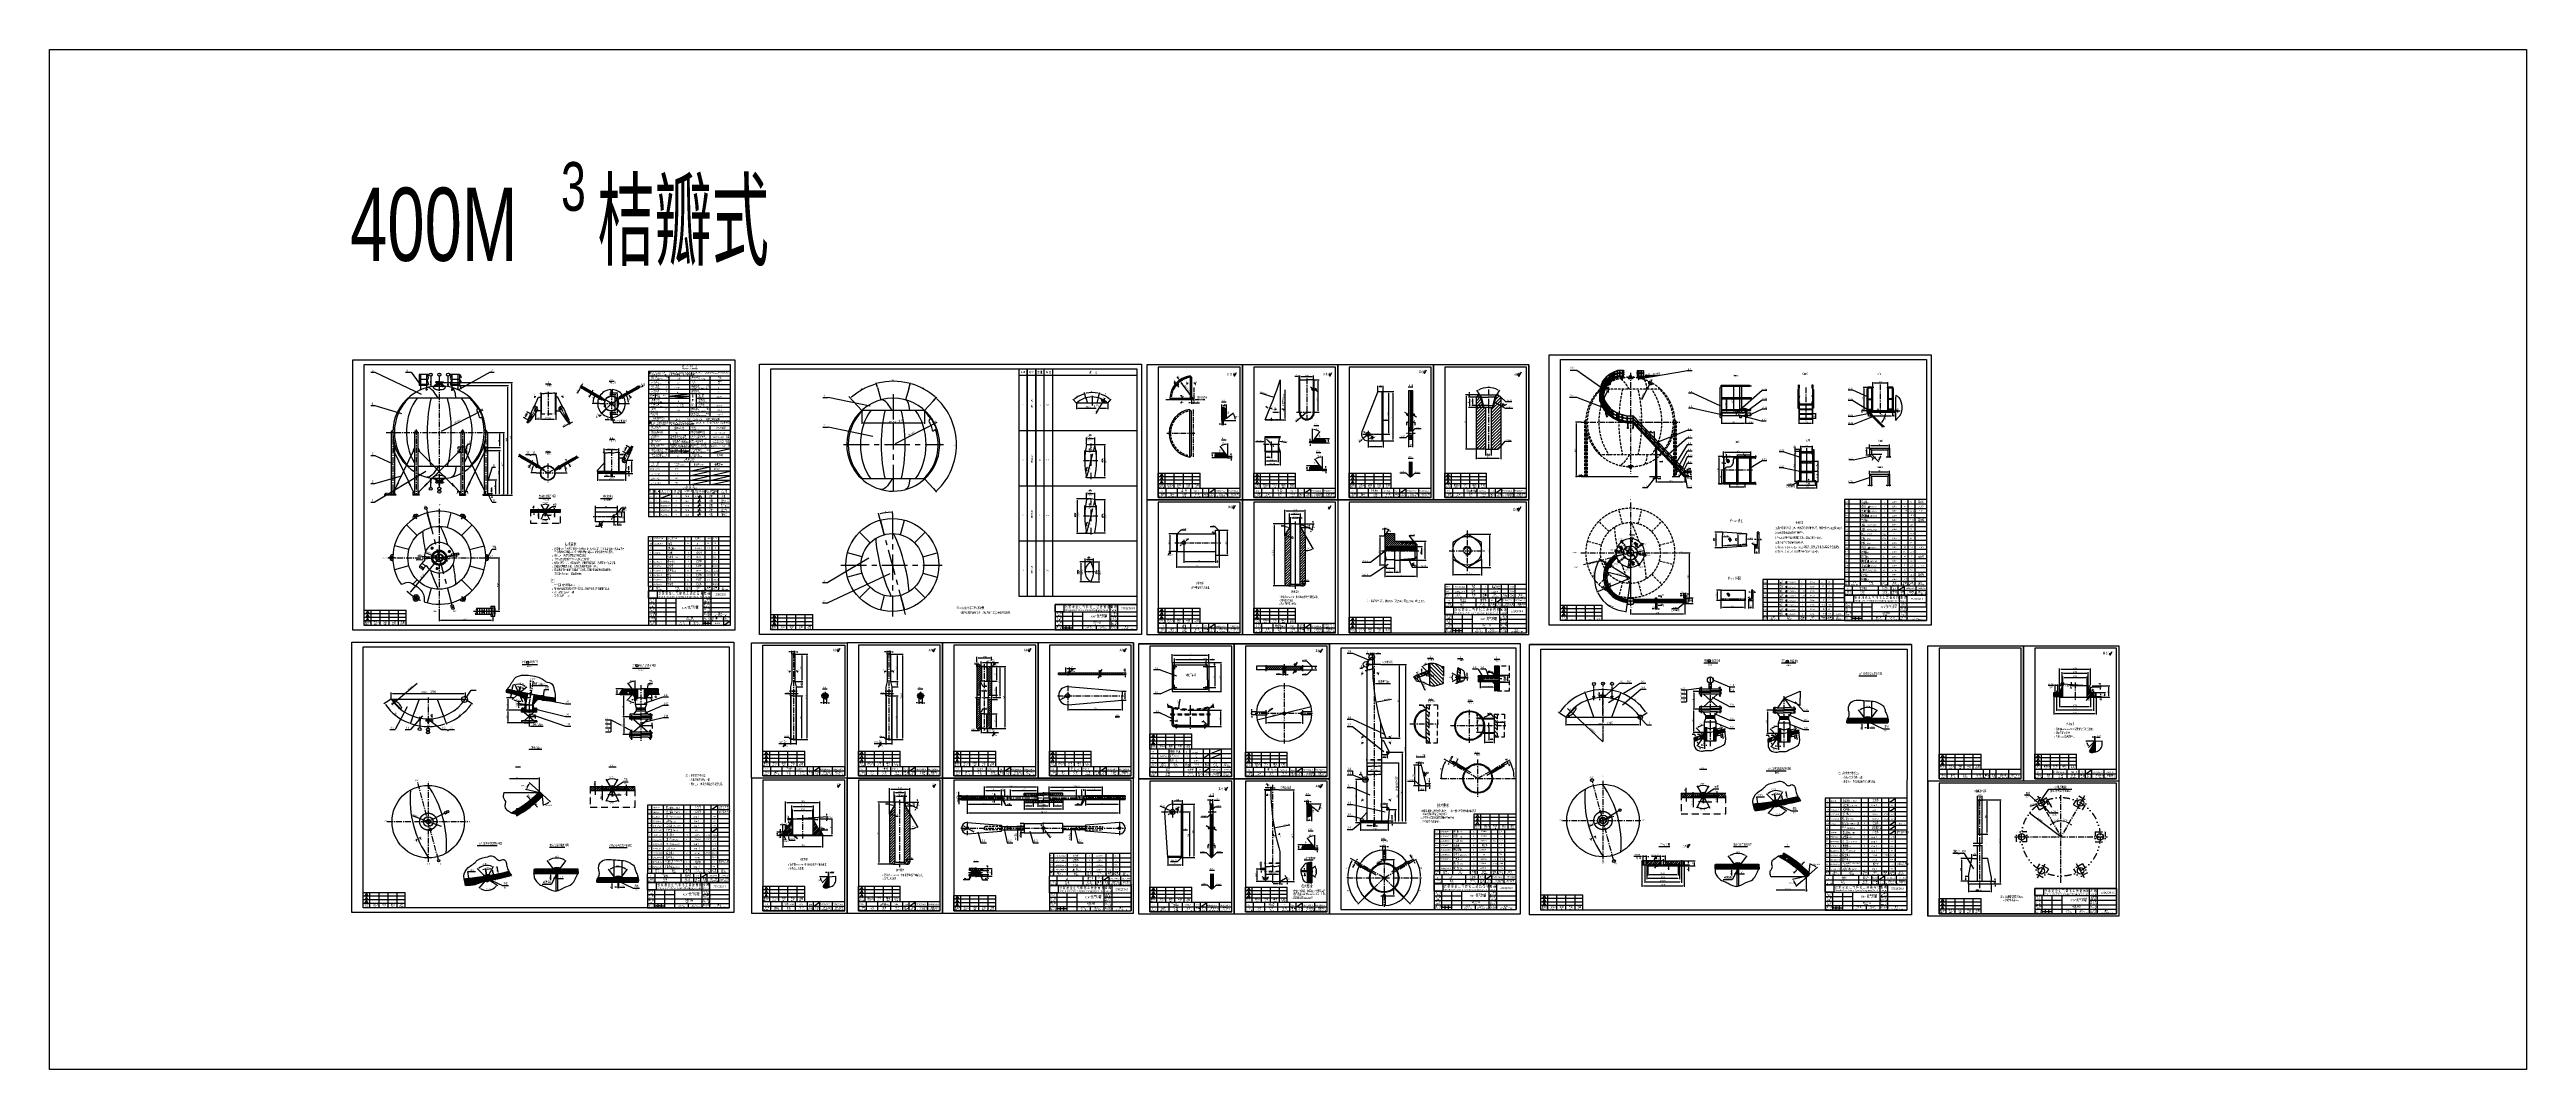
# Model space of a CAD drawing. Header units: millimetres. Extents: x 498745 to 743872, y 17439 to 118325.
import ezdxf
from ezdxf.enums import TextEntityAlignment as Align

# ---------------------------------------------------------------- set-up
doc = ezdxf.new("R2010")
doc.units = ezdxf.units.MM
doc.header["$LTSCALE"] = 45
for name, pattern in [('ACAD_ISO08W100', [36, 24, -3, 6, -3]), ('CENTER', [2, 1.25, -0.25, 0.25, -0.25]), ('DASHDOT-M', [36, 30, -3, 0, -3]), ('DASHED', [0.75, 0.5, -0.25]), ('DIVIDE', [1.25, 0.5, -0.25, 0, -0.25, 0, -0.25]), ('DIVIDE-M', [39, 30, -3, 0, -3, 0, -3]), ('DIVIDE-S', [16, 10, -2, 0, -2, 0, -2]), ('HIDDEN', [0.375, 0.25, -0.125]), ('HIDDEN-S', [3, 2, -1])]:
    doc.linetypes.add(name, pattern=pattern)
doc.layers.add('HZTXT', color=7, linetype='Continuous')
doc.styles.add('HGCAD', font='HGCAD.SHX', dxfattribs={"width": 0.75, "bigfont": 'HGCADHZ.SHX'})
doc.dimstyles.new('HGCAD', dxfattribs={"dimscale": 45, "dimtxt": 3.5, "dimasz": 2.5, "dimexe": 1, "dimexo": 1, "dimgap": 1, "dimtad": 1, "dimdec": 1, "dimdsep": 46, "dimtxsty": 'HGCAD', "dimcen": 0, "dimadec": 1, "dimazin": 0, "dimtfac": 1, "dimtmove": 0, "dimatfit": 1, "dimfxl": 1, "dimtfill": 1, "dimarcsym": 1})
picture_1 = doc.add_image_def('image1.jpg', size_in_pixel=(195, 162))
pattern_1 = [(135, (485738.5, -101473.43), (-181.8502, -181.8502), [])]
pattern_2 = [(135, (485738.5, -101473.43), (-121.23346, -121.23346), [])]
pattern_3 = [(135, (485738.5, -101473.43), (-60.61673, -60.61673), [])]
pattern_4 = [(45, (537677.806, -25060.084), (-50.51394, 50.51394), [])]
pattern_5 = [(45, (268422.82, 91471.64), (-63.142426, 63.142426), [])]
pattern_6 = [(45, (532465.84, 28389.07), (-101.02788, 101.02788), [])]
pattern_7 = [(45, (378423.502, 93344.188), (-20.2055763, 20.2055763), [])]
pattern_8 = [(135, (485738.5, -101473.433), (-40.411153, -40.411153), []), (225, (485738.5, -101473.433), (40.411153, -40.411153), [])]
pattern_9 = [(45, (485738.5, -101473.433), (-20.2055763, 20.2055763), []), (135, (485738.5, -101473.433), (-20.2055763, -20.2055763), [])]
pattern_10 = [(45, (646334.999, 64404.434), (-7.3977666, 7.3977666), [])]

# ---------------------------------------------------------------- blocks, each defined once
blk = doc.blocks.new('xgl')
at = {"color": 4, "linetype": 'Continuous'}
for p, q in [((0, 34), (92, 34)), ((0, 0), (0, 34)), ((92, 0), (0, 0)), ((92, 0), (92, 34))]:
    blk.add_line(p, q, dxfattribs=at)
at = {"color": 2, "linetype": 'Continuous'}
for p, q in [((92, 26), (0, 26)), ((92, 18), (0, 18)), ((92, 10), (0, 10)), ((15, 0), (15, 34)), ((35, 0), (35, 34)), ((55, 0), (55, 34)), ((75, 0), (75, 34))]:
    blk.add_line(p, q, dxfattribs=at)
at = {"color": 7, "linetype": 'Continuous'}
for points in [[(4, 11), (10.4, 11), (7.2, 16.6)], [(4.1, 27.2), (10.6, 27.2), (7.4, 32.8)], [(4.1, 19), (10.6, 19), (7.4, 24.6)]]:
    blk.add_lwpolyline(points, close=True, dxfattribs=at)
at = {"color": 7, "linetype": 'Continuous', "style": 'HGCAD', "width": 0.7}
for s, p in [('REV.NO.', (1.4, 0.8)), ('3', (6.3, 27.9)), ('2', (6.3, 19.7)), ('1', (6.1, 11.6)), ('DES.', (21.3, 0.8)), ('DATE', (79.4, 1.1))]:
    blk.add_text(s, height=3, dxfattribs=at).set_placement(p)
at = {"style": 'HGCAD', "width": 0.7}
for s, height, p in [('修改号', 5, (1.9, 4.7)), ('修改人', 5, (19.9, 4.7)), ('校核', 5, (41.1, 5.1)), ('CHK.', 3, (41.6, 0.8)), ('审核', 5, (60.9, 4.7)), ('REV.', 3, (61.8, 0.8)), ('日期', 5, (79.1, 4.8))]:
    blk.add_text(s, height=height, dxfattribs=at).set_placement(p)
blk = doc.blocks.new('*D10')
at = {"color": 0, "linetype": 'Continuous', "lineweight": -2}
for p, q in [((634233, 45662), (634233, 44978)), ((634368, 45068), (634774, 45068)), ((634909, 45482), (634909, 44978))]:
    blk.add_line(p, q, dxfattribs=at)
at = {"color": 0, "linetype": 'Continuous'}
for points in [[(634368, 45090), (634368, 45045), (634233, 45068)], [(634774, 45090), (634774, 45045), (634909, 45068)]]:
    blk.add_solid(points, dxfattribs=at)
at = {"color": 0, "linetype": 'Continuous', "insert": (634571, 45180), "char_height": 135, "attachment_point": 5, "style": 'HGCAD', "bg_fill": 3, "box_fill_scale": 1.1, "bg_fill_color": 256, "bg_fill_true_color": 13158600, "bg_fill_transparency": 0}
blk.add_mtext('163', dxfattribs=at)
at = {"layer": 'Defpoints', "color": 0, "linetype": 'Continuous'}
for p in [(634233, 45662), (634909, 45482), (634909, 45068)]:
    blk.add_point(p, dxfattribs=at)
blk = doc.blocks.new('*D11')
at = {"color": 0, "linetype": 'Continuous', "lineweight": -2}
for p, q in [((634098, 47777), (633963, 47777)), ((634233, 47552), (634233, 47867)), ((634233, 47777), (634497, 47777)), ((634497, 47552), (634497, 47867)), ((634632, 47777), (634767, 47777))]:
    blk.add_line(p, q, dxfattribs=at)
at = {"color": 0, "linetype": 'Continuous'}
for points in [[(634098, 47800), (634098, 47755), (634233, 47777)], [(634632, 47800), (634632, 47755), (634497, 47777)]]:
    blk.add_solid(points, dxfattribs=at)
at = {"color": 0, "linetype": 'Continuous', "insert": (634365, 47890), "char_height": 135, "attachment_point": 5, "style": 'HGCAD', "bg_fill": 3, "box_fill_scale": 1.1, "bg_fill_color": 256, "bg_fill_true_color": 13158600, "bg_fill_transparency": 0}
blk.add_mtext('50', dxfattribs=at)
at = {"layer": 'Defpoints', "color": 0, "linetype": 'Continuous'}
for p in [(634233, 47552), (634497, 47777), (634497, 47552)]:
    blk.add_point(p, dxfattribs=at)
blk = doc.blocks.new('*D12')
at = {"color": 0, "linetype": 'Continuous', "lineweight": -2}
for p, q in [((634909, 45725), (635405, 45725)), ((634909, 45482), (635405, 45482)), ((635315, 45860), (635315, 46241)), ((635315, 45482), (635315, 45725)), ((635315, 45347), (635315, 45212))]:
    blk.add_line(p, q, dxfattribs=at)
at = {"color": 0, "linetype": 'Continuous'}
for points in [[(635292, 45860), (635337, 45860), (635315, 45725)], [(635292, 45347), (635337, 45347), (635315, 45482)]]:
    blk.add_solid(points, dxfattribs=at)
at = {"color": 0, "linetype": 'Continuous', "insert": (635202, 46118), "char_height": 135, "attachment_point": 5, "rotation": 90, "style": 'HGCAD', "bg_fill": 3, "box_fill_scale": 1.1, "bg_fill_color": 256, "bg_fill_true_color": 13158600, "bg_fill_transparency": 0}
blk.add_mtext('30', dxfattribs=at)
at = {"layer": 'Defpoints', "color": 0, "linetype": 'Continuous'}
for p in [(634909, 45725), (634909, 45482), (635315, 45725)]:
    blk.add_point(p, dxfattribs=at)
blk = doc.blocks.new('*D13')
at = {"color": 0, "linetype": 'Continuous', "lineweight": -2}
for p, q in [((634233, 47552), (633742, 47552)), ((633832, 47417), (633832, 45617)), ((634413, 45482), (633742, 45482))]:
    blk.add_line(p, q, dxfattribs=at)
at = {"color": 0, "linetype": 'Continuous'}
for points in [[(633810, 47417), (633855, 47417), (633832, 47552)], [(633810, 45617), (633855, 45617), (633832, 45482)]]:
    blk.add_solid(points, dxfattribs=at)
at = {"color": 0, "linetype": 'Continuous', "insert": (633720, 46518), "char_height": 135, "attachment_point": 5, "rotation": 90, "style": 'HGCAD', "bg_fill": 3, "box_fill_scale": 1.1, "bg_fill_color": 256, "bg_fill_true_color": 13158600, "bg_fill_transparency": 0}
blk.add_mtext('250', dxfattribs=at)
at = {"layer": 'Defpoints', "color": 0, "linetype": 'Continuous'}
for p in [(634233, 47552), (633832, 45482), (634413, 45482)]:
    blk.add_point(p, dxfattribs=at)
blk = doc.blocks.new('*D14')
at = {"color": 0, "linetype": 'Continuous', "lineweight": -2}
for start, end in [(126.64715, 133.29429), (90, 120), (76.70571, 83.35285)]:
    blk.add_arc((697795, 40465), 1552, start, end, dxfattribs=at)
at = {"color": 0, "linetype": 'Continuous'}
for points in [[(696852, 41736), (696884, 41686), (697018, 41809)], [(697973, 41977), (697976, 42037), (697795, 42017)]]:
    blk.add_solid(points, dxfattribs=at)
at = {"layer": 'Defpoints', "color": 0, "linetype": 'Continuous'}
for p in [(695467, 44497), (697795, 44681), (697804, 40449), (697795, 35910)]:
    blk.add_point(p, dxfattribs=at)
at = {"color": 0, "linetype": 'Continuous', "insert": (697358, 42095), "char_height": 180, "attachment_point": 5, "rotation": 15, "style": 'HGCAD', "bg_fill": 3, "box_fill_scale": 1.1, "bg_fill_color": 256, "bg_fill_true_color": 13158600, "bg_fill_transparency": 0}
blk.add_mtext('30.0°', dxfattribs=at)
at = {"layer": 'Defpoints', "color": 0, "linetype": 'Continuous'}
blk.add_point((697525, 41994), dxfattribs=at)
blk = doc.blocks.new('*D15')
at = {"color": 0, "linetype": 'Continuous', "lineweight": -2}
for start, end in [(96.50931, 103.01862), (60, 90), (46.98138, 53.49069)]:
    blk.add_arc((697795, 40432), 1585, start, end, dxfattribs=at)
at = {"color": 0, "linetype": 'Continuous'}
for points in [[(697613, 42037), (697617, 41977), (697795, 42017)], [(698721, 41681), (698754, 41731), (698587, 41805)]]:
    blk.add_solid(points, dxfattribs=at)
at = {"layer": 'Defpoints', "color": 0, "linetype": 'Continuous'}
for p in [(697795, 44681), (700141, 44497), (697804, 40449), (697795, 35910)]:
    blk.add_point(p, dxfattribs=at)
at = {"color": 0, "linetype": 'Continuous', "insert": (698240, 42094), "char_height": 180, "attachment_point": 5, "rotation": 345, "style": 'HGCAD', "bg_fill": 3, "box_fill_scale": 1.1, "bg_fill_color": 256, "bg_fill_true_color": 13158600, "bg_fill_transparency": 0}
blk.add_mtext('30.0°', dxfattribs=at)
at = {"layer": 'Defpoints', "color": 0, "linetype": 'Continuous'}
blk.add_point((698337, 41922), dxfattribs=at)

msp = doc.modelspace()

# ---------------------------------------------------------------- hatches: boundary and pattern name
at = {"ltscale": 2}
h = msp.add_hatch(dxfattribs=at)
h.set_pattern_fill('ANSI31', color=256, scale=42.1875, angle=90, style=0)
h.set_pattern_definition([(135, (-454190.53, -70578.76), (-94.713639, -94.713639), [])])
edge = h.paths.add_edge_path()
edge.add_line((610399.4, 85285.46), (610296.69, 85385.24))
edge.add_arc((611984.26, 83700.82), 2384.36, 135.0535372, 155.680834)
edge.add_spline(control_points=[(609811.47, 84682.75), (609828.98, 84673.86), (609873.54, 84655.22), (609921.28, 84647.3), (609951.01, 84643.55)], knot_values=[1078.466718785, 1078.466718785, 1078.466718785, 1078.466718785, 1152.452804626, 1262.572749259, 1262.572749259, 1262.572749259, 1262.572749259], degree=3, periodic=0)
edge.add_arc((611984.26, 83700.82), 2241.17, 135.0039168, 155.1248593, ccw=False)
edge = h.paths.add_edge_path()
edge.add_line((610296.69, 85385.24), (610399.4, 85285.46))
edge.add_arc((611984.26, 83700.82), 2241.17, 101.9704801, 135.0039168, ccw=False)
edge.add_spline(control_points=[(611519.43, 85893.26), (611514.96, 85918.5), (611502.79, 85965.04), (611482.93, 86009.23), (611472.11, 86029.53)], knot_values=[4105.680156269, 4105.680156269, 4105.680156269, 4105.680156269, 4205.928636462, 4294.682451395, 4294.682451395, 4294.682451395, 4294.682451395], degree=3, periodic=0)
edge.add_arc((611984.26, 83700.82), 2384.36, 102.4035152, 135.0535372)
at = {"linetype": 'DIVIDE-S', "ltscale": 0.5}
h = msp.add_hatch(dxfattribs=at)
h.set_pattern_fill('ANSI31', color=3, scale=3.295125, style=0)
h.set_pattern_definition(pattern_10)
edge = h.paths.add_edge_path()
edge.add_line((654988.84, 85870.26), (654995.93, 85879.52))
edge.add_line((654995.93, 85879.52), (654986.12, 85892.32))
edge.add_arc((655189.24, 81481.53), 4415.47, 92.6366779, 92.9625304)
edge.add_spline(control_points=[(654961.04, 85891.09), (654962.86, 85883.87), (654964.77, 85876.6), (654966.88, 85869.2)], knot_values=[59.507127284, 59.507127284, 59.507127284, 59.507127284, 128.332055995, 128.332055995, 128.332055995, 128.332055995], degree=3, periodic=0)
edge.add_arc((655189.24, 81481.53), 4393.31, 92.6144932, 92.9011232, ccw=False)
edge = h.paths.add_edge_path()
edge.add_spline(control_points=[(655445.11, 85867.38), (655447.78, 85874.57), (655450.38, 85881.89), (655453.02, 85889.11)], knot_values=[1870.269400622, 1870.269400622, 1870.269400622, 1870.269400622, 1931.082443454, 1931.082443454, 1931.082443454, 1931.082443454], degree=3, periodic=0)
edge.add_arc((655189.24, 81481.53), 4415.47, 86.5750816, 87.3633221)
edge.add_line((655392.36, 85892.32), (655382.55, 85879.52))
edge.add_line((655382.55, 85879.52), (655389.64, 85870.26))
edge.add_arc((655189.24, 81481.53), 4393.31, 86.6611788, 87.3855068, ccw=False)
h = msp.add_hatch(dxfattribs=at)
h.set_pattern_fill('ANSI37', color=3, scale=0.329512, style=0)
h.set_pattern_definition([(45, (646334.9993, 64404.4342), (-0.73977666, 0.73977666), []), (135, (646334.9993, 64404.4342), (-0.73977666, -0.73977666), [])])
h.paths.add_polyline_path([(655002.56, 85870.87), (654995.93, 85879.52), (654988.84, 85870.26, -0.000781748)])
h.paths.add_polyline_path([(655006.42, 85893.21, 0.001150845), (654986.12, 85892.32), (654995.93, 85879.52)])
h = msp.add_hatch(dxfattribs=at)
h.set_pattern_fill('ANSI31', color=3, scale=3.295125, angle=90, style=0)
h.set_pattern_definition([(135, (646334.999, 64404.434), (-7.3977666, -7.3977666), [])])
edge = h.paths.add_edge_path()
edge.add_spline(control_points=[(655122.06, 85947.21), (655117.01, 85947.89), (655105.11, 85948.78), (655091.77, 85941.95), (655082.44, 85943.32), (655079.94, 85943.83)], knot_values=[90.700371753, 90.700371753, 90.700371753, 90.700371753, 136.615345717, 197.520980467, 219.691782505, 219.691782505, 219.691782505, 219.691782505], degree=3, periodic=0)
edge.add_line((655079.94, 85943.83), (655024.48, 85893.92))
edge.add_arc((655189.24, 81481.53), 4415.47, 92.1383986, 92.3729239)
edge.add_line((655006.42, 85893.21), (654995.93, 85879.52))
edge.add_line((654995.93, 85879.52), (655002.56, 85870.87))
edge.add_arc((655189.24, 81481.53), 4393.31, 90.8761759, 92.4353299, ccw=False)
edge.add_line((655122.06, 85874.32), (655122.06, 85947.21))
edge = h.paths.add_edge_path()
edge.add_line((655375.92, 85870.87), (655382.55, 85879.52))
edge.add_line((655382.55, 85879.52), (655372.06, 85893.21))
edge.add_arc((655189.24, 81481.53), 4415.47, 87.6270761, 87.8616014)
edge.add_line((655354, 85893.92), (655292.9, 85948.9))
edge.add_spline(control_points=[(655292.9, 85948.9), (655286.87, 85946.48), (655275.27, 85941.85), (655262.38, 85939.18), (655256.42, 85938.71)], knot_values=[651.310177472, 651.310177472, 651.310177472, 651.310177472, 709.489765026, 760.79406875, 760.79406875, 760.79406875, 760.79406875], degree=3, periodic=0)
edge.add_line((655256.42, 85938.71), (655256.42, 85874.32))
edge.add_arc((655189.24, 81481.53), 4393.31, 87.5646701, 89.1238241, ccw=False)
h = msp.add_hatch(dxfattribs=at)
h.set_pattern_fill('ANSI37', color=3, scale=0.329512, style=0)
h.set_pattern_definition([(135, (664043.4812, 64404.4342), (0.73977666, 0.73977666), []), (45, (664043.4812, 64404.4342), (0.73977666, -0.73977666), [])])
h.paths.add_polyline_path([(655382.55, 85879.52), (655389.64, 85870.26, 0.000781748), (655375.92, 85870.87)])
h.paths.add_polyline_path([(655372.06, 85893.21, -0.001150845), (655392.36, 85892.32), (655382.55, 85879.52)])
at = {"ltscale": 2}
h = msp.add_hatch(dxfattribs=at)
h.set_pattern_fill('ANSI37', color=256, scale=0.5625, style=0)
h.set_pattern_definition([(45, (-170839.2852, -6675.872), (-1.262848517, 1.262848517), []), (135, (-170839.2852, -6675.872), (-1.262848517, -1.262848517), [])])
h.paths.add_polyline_path([(656796.5, 86096.75), (656726.16, 86096.75), (656726.16, 85974.9)])
h = msp.add_hatch()
h.set_pattern_fill('ANSI31', scale=9, style=0)
h.set_pattern_definition(pattern_7)
edge = h.paths.add_edge_path()
edge.add_arc((537315.72, 80458.29), 4600, 97.4818879, 97.9491508)
edge.add_spline(control_points=[(536679.57, 85014.09), (536687.57, 85000.87), (536697.87, 84980.5), (536703.8, 84958.2), (536705.61, 84950.85)], knot_values=[53.972138971, 53.972138971, 53.972138971, 53.972138971, 100.264565792, 122.787810044, 122.787810044, 122.787810044, 122.787810044], degree=3, periodic=0)
edge.add_arc((537315.72, 80458.29), 4533.8, 97.5000939, 97.7337705, ccw=False)
edge.add_line((536723.94, 84953.3), (536741.38, 84985.1))
edge.add_line((536741.38, 84985.1), (536716.75, 85019.13))
at = {"linetype": 'Continuous'}
h = msp.add_hatch(dxfattribs=at)
h.set_pattern_fill('ANSI37', color=256, style=0)
h.set_pattern_definition([(45, (527582.8007, 60791.6105), (-2.24506403, 2.24506403), []), (135, (527582.8007, 60791.6105), (-2.24506403, -2.24506403), [])])
h.paths.add_polyline_path([(536760.98, 84958.03), (536741.38, 84985.1), (536723.94, 84953.3, -0.002059337)])
h.paths.add_polyline_path([(536763.26, 85025, 0.002548186), (536716.75, 85019.13), (536741.38, 84985.1)])
h = msp.add_hatch(dxfattribs=at)
h.set_pattern_fill('ANSI37', color=256, style=0)
h.set_pattern_definition([(135, (547048.6487, 60791.6105), (2.24506403, 2.24506403), []), (45, (547048.6487, 60791.6105), (2.24506403, -2.24506403), [])])
h.paths.add_polyline_path([(537890.07, 84985.1), (537907.51, 84953.3, 0.002059337), (537870.46, 84958.03)])
h.paths.add_polyline_path([(537868.19, 85025, -0.002548186), (537914.7, 85019.13), (537890.07, 84985.1)])
h = msp.add_hatch()
h.set_pattern_fill('ANSI31', scale=9, style=0)
h.set_pattern_definition(pattern_7)
edge = h.paths.add_edge_path()
edge.add_spline(control_points=[(537921.59, 84951.43), (537924.05, 84969.44), (537925.92, 84990.49), (537929.62, 85015.17), (537929.92, 85017.1)], knot_values=[1554.250575765, 1554.250575765, 1554.250575765, 1554.250575765, 1610.954369119, 1615.732708604, 1615.732708604, 1615.732708604, 1615.732708604], degree=3, periodic=0)
edge.add_arc((537315.72, 80458.29), 4600, 82.3268578, 82.5181121)
edge.add_line((537914.7, 85019.13), (537890.07, 84985.1))
edge.add_line((537890.07, 84985.1), (537907.51, 84953.3))
edge.add_arc((537315.72, 80458.29), 4533.8, 82.3204199, 82.4999061, ccw=False)
h = msp.add_hatch()
h.set_pattern_fill('ANSI31', scale=22.5, style=0)
h.set_pattern_definition([(45, (532145.92, -74018.74), (-50.51394, 50.51394), [])])
edge = h.paths.add_edge_path()
edge.add_spline(control_points=[(547409.43, 84334.77), (547397.43, 84337.27), (547385.43, 84339.9), (547373.43, 84342.64)], knot_values=[23.117828076, 23.117828076, 23.117828076, 23.117828076, 31.230049319, 31.230049319, 31.230049319, 31.230049319], degree=3, periodic=0)
edge.add_line((547373.43, 84342.64), (547373.43, 82281.77))
edge.add_line((547373.43, 82281.77), (547409.43, 82281.77))
edge.add_line((547409.43, 82281.77), (547409.43, 84334.77))
edge = h.paths.add_edge_path()
edge.add_spline(control_points=[(548835.93, 84359.35), (548823.93, 84360.79), (548811.93, 84362.13), (548799.93, 84363.34)], knot_values=[342.15657726, 342.15657726, 342.15657726, 342.15657726, 350.171540723, 350.171540723, 350.171540723, 350.171540723], degree=3, periodic=0)
edge.add_line((548799.93, 84363.34), (548799.93, 82281.77))
edge.add_line((548799.93, 82281.77), (548835.93, 82281.77))
edge.add_line((548835.93, 82281.77), (548835.93, 84359.35))
h = msp.add_hatch()
h.set_pattern_fill('ANSI37', scale=6.75, angle=120, style=0)
h.set_pattern_definition([(15, (584575.067, 56954.368), (5.546816, -20.700998), []), (285, (584575.067, 56954.368), (-20.700998, -5.546816), [])])
h.paths.add_polyline_path([(551660.22, 84888.06), (551809.17, 84808.56), (551786.67, 84769.59)])
h.paths.add_polyline_path([(551608.24, 84708.5), (551617.88, 84717.73), (551736.05, 84681.9), (551713.55, 84642.93)])
h = msp.add_hatch()
h.set_pattern_fill('ANSI37', scale=6.75, angle=120, style=0)
h.set_pattern_definition([(165, (524061.766, 57089.812), (-5.546816, -20.700998), []), (255, (524061.766, 57089.812), (20.700998, -5.546816), [])])
h.paths.add_polyline_path([(556976.61, 85023.5), (556827.66, 84944), (556850.16, 84905.03)])
h.paths.add_polyline_path([(557028.59, 84843.94), (557018.95, 84853.17), (556900.78, 84817.34), (556923.28, 84778.37)])
h = msp.add_hatch(dxfattribs=at)
h.set_pattern_fill('ANSI31', color=256, scale=10, style=0)
h.set_pattern_definition([(45, (302366.533, 66970.394), (-22.4506403, 22.4506403), [])])
edge = h.paths.add_edge_path()
edge.add_spline(control_points=[(602856.42, 83761.45), (602853.03, 83750.81), (602849.83, 83740.18), (602847.09, 83729.54)], knot_values=[25.898202136, 25.898202136, 25.898202136, 25.898202136, 58.362407547, 58.362407547, 58.362407547, 58.362407547], degree=3, periodic=0)
edge.add_arc((601921.76, 81659.92), 2267.06, 55.0871095, 65.9104387, ccw=False)
edge.add_spline(control_points=[(603219.26, 83518.96), (603229.45, 83525.17), (603239.42, 83531.62), (603249.29, 83538.13)], knot_values=[610.50330935, 610.50330935, 610.50330935, 610.50330935, 645.641216482, 645.641216482, 645.641216482, 645.641216482], degree=3, periodic=0)
edge.add_arc((601921.76, 81659.92), 2300, 54.7471596, 66.0227769)
h = msp.add_hatch(dxfattribs=at)
h.set_pattern_fill('ANSI31', scale=1687.5, style=0)
h.set_pattern_definition([(45, (654690.17, 60443.5), (-149.1553, 149.1553), [])])
h.paths.add_polyline_path([(640853.06, 82932.05), (640730.45, 82932.05), (639917.18, 82932.05), (639917.18, 79061.56), (640177, 78779.89), (640853.06, 78779.89)])
h.paths.add_polyline_path([(640678.93, 83120.21), (640605.72, 83120.21), (639917.18, 83120.21), (639917.18, 82932.05), (640730.45, 82932.05)])
h.paths.add_polyline_path([(640385.31, 83925.08), (639917.18, 83925.08), (639917.18, 83120.21), (640605.72, 83120.21)])
h.paths.add_polyline_path([(640331.65, 84121.05), (640297.02, 84174.54), (640177, 84174.54), (639917.18, 83948.27), (639917.18, 83925.08), (640385.31, 83925.08)])
h.paths.add_polyline_path([(640458.53, 83925.08), (640385.31, 83925.08), (640605.72, 83120.21), (640678.93, 83120.21)])
h.paths.add_polyline_path([(640331.65, 84121.05), (640385.31, 83925.08), (640458.53, 83925.08)])
h.paths.add_polyline_path([(642354.81, 83099.77), (641755.53, 83446.15), (641666.28, 83120.21), (641593.07, 83120.21), (641541.54, 82932.05), (641418.94, 82932.05), (641418.94, 78779.89), (642095, 78779.89), (642354.81, 79061.56)])
h.paths.add_polyline_path([(642354.81, 83948.27), (642095, 84174.54), (641974.98, 84174.54), (641940.34, 84121.05), (641755.53, 83446.15), (642354.81, 83099.77)])
h.paths.add_polyline_path([(641940.34, 84121.05), (641813.47, 83925.08), (641692.33, 83482.69), (641755.53, 83446.15)])
h.paths.add_polyline_path([(641755.53, 83446.15), (641692.33, 83482.69), (641593.07, 83120.21), (641666.28, 83120.21)])
at = {"linetype": 'DIVIDE-S', "ltscale": 0.5}
h = msp.add_hatch(dxfattribs=at)
h.set_pattern_fill('ANSI31', color=3, scale=3.295125, style=0)
h.set_pattern_definition(pattern_10)
edge = h.paths.add_edge_path()
edge.add_spline(control_points=[(657009.35, 85504.4), (657007.43, 85497.12), (657005.71, 85489.78), (657004.23, 85482.4)], knot_values=[272.090386119, 272.090386119, 272.090386119, 272.090386119, 340.614715855, 340.614715855, 340.614715855, 340.614715855], degree=3, periodic=0)
edge.add_arc((655189.24, 81481.53), 4393.31, 62.6840371, 65.5986897, ccw=False)
edge.add_line((657205.32, 85384.93), (657215.49, 85404.62))
edge.add_arc((655189.24, 81481.53), 4415.47, 62.6840371, 65.6560921)
edge = h.paths.add_edge_path()
edge.add_line((657215.49, 85404.62), (657205.32, 85384.93))
edge.add_arc((655189.24, 81481.53), 4393.31, 59.4504356, 62.6840371, ccw=False)
edge.add_spline(control_points=[(657422.29, 85265), (657426.82, 85266.79), (657435.24, 85270.23), (657443.67, 85273.99), (657447.53, 85275.79)], knot_values=[2332.268480645, 2332.268480645, 2332.268480645, 2332.268480645, 2376.558938757, 2414.37880272, 2414.37880272, 2414.37880272, 2414.37880272], degree=3, periodic=0)
edge.add_arc((655189.24, 81481.53), 4415.47, 59.2395036, 62.6840371)
at = {"linetype": 'Continuous'}
h = msp.add_hatch(dxfattribs=at)
h.set_pattern_fill('ANSI31', color=256, scale=30, style=0)
h.set_pattern_definition([(45, (259739.45, 67475.39), (-67.35192, 67.35192), [])])
edge = h.paths.add_edge_path()
edge.add_spline(control_points=[(541236.93, 82863.33), (541226.64, 82856.34), (541216.85, 82849.67), (541207.54, 82843.3)], knot_values=[240.206530768, 240.206530768, 240.206530768, 240.206530768, 259.302065414, 259.302065414, 259.302065414, 259.302065414], degree=3, periodic=0)
edge.add_arc((537358.01, 80468.86), 4522.92, 27.3794123, 31.6668451, ccw=False)
edge.add_line((541374.28, 82548.86), (541405.06, 82564.8))
edge.add_arc((537315.72, 80458.29), 4600, 27.25403, 31.5225037)
edge = h.paths.add_edge_path()
edge.add_line((541405.06, 82564.8), (541374.28, 82548.86))
edge.add_arc((537358.01, 80468.86), 4522.92, 20.1561544, 27.3794123, ccw=False)
edge.add_spline(control_points=[(541603.93, 82027.36), (541611.94, 82030.99), (541621.99, 82035.42), (541634.89, 82040.96)], knot_values=[2002.414347071, 2002.414347071, 2002.414347071, 2002.414347071, 2010.992535284, 2010.992535284, 2010.992535284, 2010.992535284], degree=3, periodic=0)
edge.add_arc((537315.72, 80458.29), 4600, 20.1243229, 27.25403)
h = msp.add_hatch(dxfattribs=at)
h.set_pattern_fill('ANSI31', color=256, scale=10, style=0)
h.set_pattern_definition([(45, (305576.92, 66970.394), (-22.4506403, 22.4506403), [])])
edge = h.paths.add_edge_path()
edge.add_spline(control_points=[(586014.38, 81867.89), (586004.58, 81860.54), (585994.92, 81853.19), (585985.44, 81845.83)], knot_values=[141.342261948, 141.342261948, 141.342261948, 141.342261948, 171.867174826, 171.867174826, 171.867174826, 171.867174826], degree=3, periodic=0)
edge.add_arc((582279.83, 79252.52), 4522.92, 20.1788119, 34.9855967, ccw=False)
edge.add_spline(control_points=[(586525.14, 80812.71), (586535.22, 80818.26), (586545.24, 80823.59), (586555.2, 80828.73)], knot_values=[2015.383121725, 2015.383121725, 2015.383121725, 2015.383121725, 2045.350054057, 2045.350054057, 2045.350054057, 2045.350054057], degree=3, periodic=0)
edge.add_arc((582237.54, 79241.96), 4600, 20.1786821, 34.8098705)
at = {"ltscale": 2}
h = msp.add_hatch(dxfattribs=at)
h.set_pattern_fill('ANSI31', color=256, scale=28.125, angle=270, style=0)
h.set_pattern_definition([(315, (1338329.54, 165164.32), (63.142426, 63.142426), [])])
edge = h.paths.add_edge_path()
edge.add_line((614754.85, 81620.43), (614891.48, 81620.43))
edge.add_line((614891.48, 81620.43), (615209.75, 81858.95))
edge.add_line((615209.75, 81858.95), (615209.75, 82734.99))
edge.add_spline(control_points=[(615209.75, 82734.99), (615206.89, 82735.02), (615153.5, 82738.47), (615057.87, 82910.84), (614865.68, 82921.16), (614761.62, 82879.15), (614754.85, 82876.2)], knot_values=[681.323084593, 681.323084593, 681.323084593, 681.323084593, 697.820496929, 993.372842718, 1528.702579843, 1566.476761589, 1566.476761589, 1566.476761589, 1566.476761589], degree=3, periodic=0)
edge.add_line((614754.85, 82876.2), (614754.85, 81620.43))
at = {"linetype": 'HIDDEN-S', "ltscale": 2}
h = msp.add_hatch(dxfattribs=at)
h.set_pattern_fill('ANSI31', color=256, scale=12.6, style=0)
h.set_pattern_definition([(45, (194476.68, 27023.525), (-28.2878068, 28.2878068), [])])
h.paths.add_polyline_path([(671874.59, 81723.05), (671907.77, 81723.05), (671907.77, 82347.62), (671874.59, 82347.62)])
h.paths.add_polyline_path([(673216.91, 82347.62), (673183.72, 82347.62), (673183.72, 81723.05), (673216.91, 81723.05)])
at = {"ltscale": 2}
h = msp.add_hatch(dxfattribs=at)
h.set_pattern_fill('ANSI37', color=256, scale=1.330875, style=0)
h.set_pattern_definition([(45, (-322626.4485, -26574.8207), (-2.987899591, 2.987899591), []), (135, (-322626.4485, -26574.8207), (-2.987899591, -2.987899591), [])])
h.paths.add_polyline_path([(678753.38, 82584.68), (678735.65, 82566.8), (678753.38, 82566.8)])
h = msp.add_hatch(dxfattribs=at)
h.set_pattern_fill('ANSI37', color=256, scale=1.330875, style=0)
h.set_pattern_definition([(135, (1682477.91, -26574.8207), (2.987899591, 2.987899591), []), (45, (1682477.91, -26574.8207), (2.987899591, -2.987899591), [])])
h.paths.add_polyline_path([(681098.08, 82584.68), (681115.81, 82566.8), (681098.08, 82566.8)])
h = msp.add_hatch()
h.set_pattern_fill('ANSI31', scale=13.5, style=0)
h.set_pattern_definition([(45, (370802.407, 78175.256), (-30.308364, 30.308364), [])])
edge = h.paths.add_edge_path()
edge.add_spline(control_points=[(553665.49, 78450.47), (553653.49, 78452.82), (553641.49, 78455.32), (553629.49, 78457.94)], knot_values=[27.19300711, 27.19300711, 27.19300711, 27.19300711, 35.303838482, 35.303838482, 35.303838482, 35.303838482], degree=3, periodic=0)
edge.add_line((553629.49, 78457.94), (553629.49, 76574.22))
edge.add_line((553629.49, 76574.22), (553665.49, 76574.22))
edge.add_line((553665.49, 76574.22), (553665.49, 78450.47))
edge = h.paths.add_edge_path()
edge.add_spline(control_points=[(555091.99, 78476.45), (555079.99, 78477.99), (555067.99, 78479.44), (555055.99, 78480.77)], knot_values=[346.183101558, 346.183101558, 346.183101558, 346.183101558, 354.196118998, 354.196118998, 354.196118998, 354.196118998], degree=3, periodic=0)
edge.add_line((555055.99, 78480.77), (555055.99, 76574.22))
edge.add_line((555055.99, 76574.22), (555091.99, 76574.22))
edge.add_line((555091.99, 76574.22), (555091.99, 78476.45))
h = msp.add_hatch(dxfattribs=at)
h.set_pattern_fill('ANSI31', color=256, scale=28.125, angle=360, style=0)
h.set_pattern_definition([(135, (707284.62, 802981.66), (63.142426, 63.142426), [])])
edge = h.paths.add_edge_path()
edge.add_line((623740.73, 79406.97), (623740.73, 79543.6))
edge.add_line((623740.73, 79543.6), (623979.25, 79861.88))
edge.add_line((623979.25, 79861.88), (624855.29, 79861.88))
edge.add_spline(control_points=[(624855.29, 79861.88), (624855.32, 79859.01), (624858.77, 79805.62), (625031.14, 79710), (625041.46, 79517.81), (624999.46, 79413.74), (624996.5, 79406.97)], knot_values=[681.323084593, 681.323084593, 681.323084593, 681.323084593, 697.820496929, 993.372842718, 1528.702579843, 1566.476761589, 1566.476761589, 1566.476761589, 1566.476761589], degree=3, periodic=0)
edge.add_line((624996.5, 79406.97), (623740.73, 79406.97))
h = msp.add_hatch(dxfattribs=at)
h.set_pattern_fill('ANSI31', color=256, scale=19.6875, style=0)
h.set_pattern_definition([(45, (77711, 12222.68), (-44.199698, 44.199698), [])])
h.paths.add_polyline_path([(672092.39, 78545.35), (672068.67, 78545.35), (672068.67, 78427.87), (672092.39, 78427.87)])
h.paths.add_polyline_path([(672092.39, 78699.46), (672068.67, 78699.46), (672068.67, 78570.01), (672092.39, 78570.01)])
h.paths.add_polyline_path([(672092.39, 78570.01), (672068.67, 78570.01), (672068.67, 78545.35), (672092.39, 78545.35)])
h.paths.add_polyline_path([(672092.39, 78427.87), (672068.67, 78427.87), (672068.67, 78263.9), (672092.39, 78263.9)])
h = msp.add_hatch(dxfattribs=at)
h.set_pattern_fill('ANSI31', color=256, scale=19.6875, style=0)
h.set_pattern_definition([(135, (1267559.555, 12222.68), (44.199698, 44.199698), [])])
h.paths.add_polyline_path([(673178.17, 78545.35), (673201.88, 78545.35), (673201.88, 78427.87), (673178.17, 78427.87)])
h.paths.add_polyline_path([(673178.17, 78699.46), (673201.88, 78699.46), (673201.88, 78570.01), (673178.17, 78570.01)])
h.paths.add_polyline_path([(673178.17, 78570.01), (673201.88, 78570.01), (673201.88, 78545.35), (673178.17, 78545.35)])
h.paths.add_polyline_path([(673178.17, 78427.87), (673201.88, 78427.87), (673201.88, 78263.9), (673178.17, 78263.9)])
h = msp.add_hatch()
h.set_pattern_fill('ANSI37', scale=6.75, angle=120, style=0)
h.set_pattern_definition([(15, (578349.01, 50215.723), (5.546816, -20.700998), []), (285, (578349.01, 50215.723), (-20.700998, -5.546816), [])])
h.paths.add_polyline_path([(545434.16, 78149.42), (545583.12, 78069.91), (545560.62, 78030.94)])
h.paths.add_polyline_path([(545382.19, 77969.85), (545391.82, 77979.08), (545509.99, 77943.26), (545487.49, 77904.28)])
h = msp.add_hatch()
h.set_pattern_fill('ANSI31', scale=31.5, style=0)
h.set_pattern_definition([(45, (531368.05, -137313.68), (-70.719517, 70.719517), [])])
h.paths.add_polyline_path([(548053.26, 77135.07), (548053.26, 77171.07, 0.238419617), (547464.38, 76873.35), (547495.76, 76855.23, -0.236894843)])
h.paths.add_polyline_path([(548053.26, 77171.07), (548053.26, 77135.07, -0.267949192), (548655.36, 76787.45), (548686.54, 76805.45, 0.267949192)])
h.paths.add_polyline_path([(548686.54, 76805.45), (548655.36, 76787.45, -0.131652498), (548748.51, 76439.82), (548784.51, 76439.82, 0.131652498)])
h.paths.add_polyline_path([(548784.51, 76439.82), (548748.51, 76439.82, -0.414213562), (548053.26, 75744.57), (548053.26, 75708.57, 0.414213562)])
h.paths.add_polyline_path([(548053.26, 75744.57, -0.414213562), (547358.01, 76439.82), (547322.01, 76439.82, 0.414213562), (548053.26, 75708.57)])
h.paths.add_polyline_path([(547451.16, 76787.45), (547419.98, 76805.45, 0.131652498), (547322.01, 76439.82), (547358.01, 76439.82, -0.131652498)])
h.paths.add_polyline_path([(547495.76, 76855.23), (547464.38, 76873.35, 0.027756377), (547419.98, 76805.45), (547451.16, 76787.45, -0.029200805)])
h = msp.add_hatch()
h.set_pattern_fill('ANSI37', scale=6.75, angle=120, style=0)
h.set_pattern_definition([(165, (517835.709, 50080.279), (-5.546816, -20.700998), []), (255, (517835.709, 50080.279), (20.700998, -5.546816), [])])
h.paths.add_polyline_path([(550750.56, 78013.97), (550601.6, 77934.47), (550624.1, 77895.5)])
h.paths.add_polyline_path([(550802.53, 77834.41), (550792.89, 77843.64), (550674.73, 77807.81), (550697.23, 77768.84)])
h = msp.add_hatch()
h.set_pattern_fill('ANSI31', scale=27, angle=90, style=0)
h.set_pattern_definition([(135, (370802.41, 78175.256), (-60.61673, -60.61673), [])])
h.paths.add_polyline_path([(554293.24, 76394.22), (554293.24, 76574.22), (552988.24, 76574.22), (552988.24, 76394.22)])
h.paths.add_polyline_path([(555733.24, 76394.22), (555733.24, 76574.22), (554428.24, 76574.22), (554428.24, 76394.22)])
h = msp.add_hatch(dxfattribs=at)
h.set_pattern_fill('ANSI31', color=256, scale=28.125, angle=360, style=0)
h.set_pattern_definition([(45, (531794.37, 801529.92), (-63.142426, 63.142426), [])])
edge = h.paths.add_edge_path()
edge.add_line((615338.25, 77955.23), (615338.25, 78091.86))
edge.add_line((615338.25, 78091.86), (615099.74, 78410.13))
edge.add_line((615099.74, 78410.13), (614223.7, 78410.13))
edge.add_spline(control_points=[(614223.7, 78410.13), (614223.67, 78407.27), (614220.22, 78353.88), (614047.85, 78258.26), (614037.53, 78066.06), (614079.53, 77962), (614082.49, 77955.23)], knot_values=[681.323084593, 681.323084593, 681.323084593, 681.323084593, 697.820496929, 993.372842718, 1528.702579843, 1566.476761589, 1566.476761589, 1566.476761589, 1566.476761589], degree=3, periodic=0)
edge.add_line((614082.49, 77955.23), (615338.25, 77955.23))
h = msp.add_hatch(dxfattribs=at)
h.set_pattern_fill('ANSI31', color=256, scale=28.125, angle=360, style=0)
h.set_pattern_definition([(45, (541165.8, 800258.84), (-63.142426, 63.142426), [])])
edge = h.paths.add_edge_path()
edge.add_line((624709.69, 76684.15), (624709.69, 76820.78))
edge.add_line((624709.69, 76820.78), (624471.17, 77139.05))
edge.add_line((624471.17, 77139.05), (623595.13, 77139.05))
edge.add_spline(control_points=[(623595.13, 77139.05), (623595.1, 77136.19), (623591.65, 77082.8), (623419.28, 76987.18), (623408.96, 76794.98), (623450.97, 76690.92), (623453.92, 76684.15)], knot_values=[681.323084593, 681.323084593, 681.323084593, 681.323084593, 697.820496929, 993.372842718, 1528.702579843, 1566.476761589, 1566.476761589, 1566.476761589, 1566.476761589], degree=3, periodic=0)
edge.add_line((623453.92, 76684.15), (624709.69, 76684.15))
h = msp.add_hatch(dxfattribs=at)
h.set_pattern_fill('ANSI31', color=256, scale=28.125, angle=-90, style=0)
h.set_pattern_definition([(315, (679593.24, 421518.65), (63.142426, 63.142426), [])])
edge = h.paths.add_edge_path()
edge.add_spline(control_points=[(633563.05, 77533.16), (633544.56, 77529.62), (633502.52, 77445.4), (633454.28, 77507.82), (633417.38, 77474.87), (633355.18, 77481.13), (633318.64, 77511.73), (633293.05, 77533.16)], knot_values=[507.226701598, 507.226701598, 507.226701598, 507.226701598, 675.787887586, 742.150477887, 812.472165519, 886.53884381, 1059.765293252, 1059.765293252, 1059.765293252, 1059.765293252], degree=3, periodic=0)
edge.add_line((633293.05, 77533.16), (633293.05, 76132.29))
edge.add_line((633293.05, 76132.29), (633410.53, 76014.81))
edge.add_line((633410.53, 76014.81), (633445.57, 76014.81))
edge.add_line((633445.57, 76014.81), (633563.05, 76132.29))
edge.add_line((633563.05, 76132.29), (633563.05, 77533.16))
h = msp.add_hatch()
h.set_pattern_fill('ANSI37', color=256, scale=0.5625, style=0)
h.set_pattern_definition([(45, (-177392.969, -16569.2465), (-1.262848517, 1.262848517), []), (135, (-177392.969, -16569.2465), (-1.262848517, -1.262848517), [])])
h.paths.add_polyline_path([(650242.82, 76203.37), (650172.47, 76203.37), (650172.47, 76081.53)])
at = {"linetype": 'DIVIDE-S', "ltscale": 0.5}
h = msp.add_hatch(dxfattribs=at)
h.set_pattern_fill('ANSI31', color=3, scale=3.295125, style=0)
h.set_pattern_definition([(315, (646334.999, 98558.62), (-7.3977666, -7.3977666), [])])
edge = h.paths.add_edge_path()
edge.add_arc((655189.24, 81481.53), 4415.47, 267.0374696, 267.3633221, ccw=False)
edge.add_spline(control_points=[(654961.04, 77071.96), (654962.86, 77079.18), (654964.77, 77086.45), (654966.88, 77093.85)], knot_values=[59.507127284, 59.507127284, 59.507127284, 59.507127284, 128.332055995, 128.332055995, 128.332055995, 128.332055995], degree=3, periodic=0)
edge.add_arc((655189.24, 81481.53), 4393.31, 267.0988768, 267.3855068)
edge.add_line((654988.84, 77092.79), (654995.93, 77083.54))
edge.add_line((654995.93, 77083.54), (654986.12, 77070.73))
edge = h.paths.add_edge_path()
edge.add_arc((655189.24, 81481.53), 4415.47, 272.6366779, 273.4249184, ccw=False)
edge.add_line((655392.36, 77070.73), (655382.55, 77083.54))
edge.add_line((655382.55, 77083.54), (655389.64, 77092.79))
edge.add_arc((655189.24, 81481.53), 4393.31, 272.6144932, 273.3388212)
edge.add_spline(control_points=[(655445.11, 77095.68), (655447.78, 77088.48), (655450.38, 77081.16), (655453.02, 77073.95)], knot_values=[1870.269400622, 1870.269400622, 1870.269400622, 1870.269400622, 1931.082443454, 1931.082443454, 1931.082443454, 1931.082443454], degree=3, periodic=0)
h = msp.add_hatch(dxfattribs=at)
h.set_pattern_fill('ANSI37', color=3, scale=0.329512, style=0)
h.set_pattern_definition([(315, (646334.9993, 98558.6199), (-0.73977666, -0.73977666), []), (225, (646334.9993, 98558.6199), (-0.73977666, 0.73977666), [])])
h.paths.add_polyline_path([(654995.93, 77083.54), (654988.84, 77092.79, 0.000781748), (655002.56, 77092.19)])
h.paths.add_polyline_path([(655006.42, 77069.85, -0.001150845), (654986.12, 77070.73), (654995.93, 77083.54)])
h = msp.add_hatch(dxfattribs=at)
h.set_pattern_fill('ANSI31', color=3, scale=3.295125, angle=90, style=0)
h.set_pattern_definition([(225, (646334.999, 98558.62), (-7.3977666, 7.3977666), [])])
edge = h.paths.add_edge_path()
edge.add_spline(control_points=[(655122.06, 77015.84), (655117.01, 77015.17), (655105.11, 77014.27), (655091.77, 77021.11), (655082.44, 77019.73), (655079.94, 77019.23)], knot_values=[90.700371753, 90.700371753, 90.700371753, 90.700371753, 136.615345717, 197.520980467, 219.691782505, 219.691782505, 219.691782505, 219.691782505], degree=3, periodic=0)
edge.add_line((655079.94, 77019.23), (655024.48, 77069.13))
edge.add_arc((655189.24, 81481.53), 4415.47, 267.6270761, 267.8616014, ccw=False)
edge.add_line((655006.42, 77069.85), (654995.93, 77083.54))
edge.add_line((654995.93, 77083.54), (655002.56, 77092.19))
edge.add_arc((655189.24, 81481.53), 4393.31, 267.5646701, 269.1238241)
edge.add_line((655122.06, 77088.73), (655122.06, 77015.84))
edge = h.paths.add_edge_path()
edge.add_spline(control_points=[(655292.9, 77014.15), (655286.87, 77016.57), (655275.27, 77021.21), (655262.38, 77023.88), (655256.42, 77024.34)], knot_values=[651.310177472, 651.310177472, 651.310177472, 651.310177472, 709.489765026, 760.79406875, 760.79406875, 760.79406875, 760.79406875], degree=3, periodic=0)
edge.add_line((655256.42, 77024.34), (655256.42, 77088.73))
edge.add_arc((655189.24, 81481.53), 4393.31, 270.8761759, 272.4353299)
edge.add_line((655375.92, 77092.19), (655382.55, 77083.54))
edge.add_line((655382.55, 77083.54), (655372.06, 77069.85))
edge.add_arc((655189.24, 81481.53), 4415.47, 272.1383986, 272.3729239, ccw=False)
edge.add_line((655354, 77069.13), (655292.9, 77014.15))
h = msp.add_hatch(dxfattribs=at)
h.set_pattern_fill('ANSI37', color=3, scale=0.329512, style=0)
h.set_pattern_definition([(225, (664043.4812, 98558.6199), (0.73977666, -0.73977666), []), (315, (664043.4812, 98558.6199), (0.73977666, 0.73977666), [])])
h.paths.add_polyline_path([(655382.55, 77083.54), (655389.64, 77092.79, -0.000781748), (655375.92, 77092.19)])
h.paths.add_polyline_path([(655372.06, 77069.85, 0.001150845), (655392.36, 77070.73), (655382.55, 77083.54)])
at = {"ltscale": 2}
h = msp.add_hatch(dxfattribs=at)
h.set_pattern_fill('ANSI37', color=256, scale=19.6875, style=0)
h.set_pattern_definition([(45, (66802.7, 11344.77), (-44.199698, 44.199698), []), (135, (66802.7, 11344.77), (-44.199698, -44.199698), [])])
edge = h.paths.add_edge_path()
edge.add_spline(control_points=[(664645.04, 77757.63), (664737.35, 77786.52), (664880.24, 77826.96), (665030.6, 77661.94), (664997.88, 77450.95), (664771.64, 77416.44), (664662.07, 77575.93), (664712.72, 77722.4), (664656.59, 77752.07), (664645.04, 77757.63)], knot_values=[32.900305776, 32.900305776, 32.900305776, 32.900305776, 694.929188781, 1066.354670166, 1543.276178655, 1998.755969578, 2429.50492102, 2805.490787545, 2897.698604179, 2897.698604179, 2897.698604179, 2897.698604179], degree=3, periodic=0)
h = msp.add_hatch()
h.set_pattern_fill('ANSI37', color=256, scale=0.5625, style=0)
h.set_pattern_definition([(45, (-295568.9902, -18392.4806), (-1.262848517, 1.262848517), []), (135, (-295568.9902, -18392.4806), (-1.262848517, -1.262848517), [])])
h.paths.add_polyline_path([(532066.8, 74380.14), (531996.45, 74380.14), (531996.45, 74258.29)])
at = {"linetype": 'Continuous'}
h = msp.add_hatch(dxfattribs=at)
h.set_pattern_fill('ANSI31', color=256, scale=9, style=0)
h.set_pattern_definition(pattern_7)
edge = h.paths.add_edge_path()
edge.add_spline(control_points=[(537921.59, 75965.16), (537924.05, 75947.15), (537925.92, 75926.1), (537929.62, 75901.41), (537929.92, 75899.48)], knot_values=[1554.250575765, 1554.250575765, 1554.250575765, 1554.250575765, 1610.954369119, 1615.732708604, 1615.732708604, 1615.732708604, 1615.732708604], degree=3, periodic=0)
edge.add_arc((537315.72, 80458.29), 4600, 277.4818879, 277.6731422, ccw=False)
edge.add_line((537914.7, 75897.46), (537890.07, 75931.48))
edge.add_line((537890.07, 75931.48), (537907.51, 75963.28))
edge.add_arc((537315.72, 80458.29), 4533.8, 277.5000939, 277.6795801)
edge = h.paths.add_edge_path()
edge.add_arc((537315.72, 80458.29), 4600, 262.0508492, 262.5181121, ccw=False)
edge.add_spline(control_points=[(536679.57, 75902.49), (536687.57, 75915.72), (536697.87, 75936.08), (536703.8, 75958.38), (536705.61, 75965.73)], knot_values=[53.972138971, 53.972138971, 53.972138971, 53.972138971, 100.264565792, 122.787810044, 122.787810044, 122.787810044, 122.787810044], degree=3, periodic=0)
edge.add_arc((537315.72, 80458.29), 4533.8, 262.2662295, 262.4999061)
edge.add_line((536723.94, 75963.28), (536741.38, 75931.48))
edge.add_line((536741.38, 75931.48), (536716.75, 75897.46))
h = msp.add_hatch(dxfattribs=at)
h.set_pattern_fill('ANSI37', color=256, style=0)
h.set_pattern_definition([(315, (527582.8007, 100124.9754), (-2.24506403, -2.24506403), []), (225, (527582.8007, 100124.9754), (-2.24506403, 2.24506403), [])])
h.paths.add_polyline_path([(536741.38, 75931.48), (536723.94, 75963.28, 0.002059337), (536760.98, 75958.56)])
h.paths.add_polyline_path([(536763.26, 75891.59, -0.002548186), (536716.75, 75897.46), (536741.38, 75931.48)])
h = msp.add_hatch(dxfattribs=at)
h.set_pattern_fill('ANSI31', color=256, scale=13.5, angle=90, style=0)
h.set_pattern_definition([(135, (378423.5, 93344.188), (-30.308364, -30.308364), [])])
edge = h.paths.add_edge_path()
edge.add_spline(control_points=[(537115.03, 75708.28), (537099.94, 75706.25), (537064.4, 75703.59), (537024.55, 75724), (536996.67, 75719.89), (536989.21, 75718.38)], knot_values=[90.700371753, 90.700371753, 90.700371753, 90.700371753, 136.615345717, 197.520980467, 219.691782505, 219.691782505, 219.691782505, 219.691782505], degree=3, periodic=0)
edge.add_line((536989.21, 75718.38), (536801.74, 75887.1))
edge.add_arc((537315.72, 80458.29), 4600, 263.1021121, 263.5845688, ccw=False)
edge.add_line((536763.26, 75891.59), (536741.38, 75931.48))
edge.add_line((536741.38, 75931.48), (536760.98, 75958.56))
edge.add_arc((537315.72, 80458.29), 4533.8, 262.9718707, 267.4629188)
edge.add_line((537115.03, 75928.94), (537115.03, 75708.28))
edge = h.paths.add_edge_path()
edge.add_spline(control_points=[(537625.4, 75703.22), (537607.39, 75710.45), (537572.74, 75724.3), (537534.21, 75732.28), (537516.42, 75733.67)], knot_values=[651.310177472, 651.310177472, 651.310177472, 651.310177472, 709.489765026, 760.79406875, 760.79406875, 760.79406875, 760.79406875], degree=3, periodic=0)
edge.add_line((537516.42, 75733.67), (537516.42, 75928.94))
edge.add_arc((537315.72, 80458.29), 4533.8, 272.5370812, 277.0281293)
edge.add_line((537870.46, 75958.56), (537890.07, 75931.48))
edge.add_line((537890.07, 75931.48), (537868.19, 75891.59))
edge.add_arc((537315.72, 80458.29), 4600, 276.4154312, 276.8978879, ccw=False)
edge.add_line((537829.71, 75887.1), (537625.4, 75703.22))
h = msp.add_hatch(dxfattribs=at)
h.set_pattern_fill('ANSI37', color=256, style=0)
h.set_pattern_definition([(225, (547048.6487, 100124.9754), (2.24506403, -2.24506403), []), (315, (547048.6487, 100124.9754), (2.24506403, 2.24506403), [])])
h.paths.add_polyline_path([(537890.07, 75931.48), (537907.51, 75963.28, -0.002059337), (537870.46, 75958.56)])
h.paths.add_polyline_path([(537868.19, 75891.59, 0.002548186), (537914.7, 75897.46), (537890.07, 75931.48)])
at = {"linetype": 'CENTER', "ltscale": 2}
h = msp.add_hatch(dxfattribs=at)
h.set_pattern_fill('ANSI31', color=256, scale=28.125, style=0)
h.set_pattern_definition([(45, (483731.34, 65097.77), (-63.14243, 63.14243), [])])
h.paths.add_polyline_path([(547684.79, 72829.13), (546669.16, 72829.13), (546669.16, 72562.61), (546759.16, 72562.61), (547139.62, 72562.61), (547139.62, 72633.82), (547769.22, 72633.82), (547769.22, 72682.9)])
h.paths.add_polyline_path([(546669.16, 72829.13), (546342.52, 72829.13), (546342.52, 72562.61), (546669.16, 72562.61)])
edge = h.paths.add_edge_path()
edge.add_spline(control_points=[(547767.32, 72630.18), (547765.68, 72630.94), (547763.32, 72632.11), (547760.9, 72633.42), (547760.18, 72633.82)], knot_values=[459.19007704, 459.19007704, 459.19007704, 459.19007704, 468.240509589, 472.081128715, 472.081128715, 472.081128715, 472.081128715], degree=3, periodic=0)
edge.add_spline(control_points=[(547749.18, 72666.45), (547746.21, 72661.28), (547738.71, 72648.24), (547752.06, 72638.33), (547760.18, 72633.82)], knot_values=[472.081128715, 472.081128715, 472.081128715, 472.081128715, 500.609883673, 544.00619404, 544.00619404, 544.00619404, 544.00619404], degree=3, periodic=0)
edge.add_line((547760.18, 72633.82), (547139.62, 72633.82))
edge.add_line((547139.62, 72633.82), (547139.62, 72562.61))
edge.add_line((547139.62, 72562.61), (547716.11, 72562.61))
edge.add_line((547716.11, 72562.61), (547732.15, 72562.61))
edge.add_line((547732.15, 72562.61), (547767.32, 72630.18))
at = {"linetype": 'ByBlock', "ltscale": 2}
h = msp.add_hatch(dxfattribs=at)
h.set_pattern_fill('ANSI37', color=256, scale=8.4375, style=0)
h.set_pattern_definition([(45, (480341.246, 62559.33), (-18.942728, 18.942728), []), (135, (480341.246, 62559.33), (-18.942728, -18.942728), [])])
h.paths.add_polyline_path([(547908.46, 72829.13), (547936.03, 72829.13, 0.322992011), (547661.53, 72829.13), (547684.79, 72829.13), (547769.22, 72682.9), (547769.22, 72633.82), (547732.15, 72562.61), (547716.11, 72562.61, 0.344991556), (547881.45, 72562.61), (547861.1, 72562.61), (547824.03, 72633.82), (547824.03, 72682.9)])
at = {"linetype": 'CENTER', "ltscale": 2}
h = msp.add_hatch(dxfattribs=at)
h.set_pattern_fill('ANSI31', color=256, scale=28.125, angle=90, style=0)
h.set_pattern_definition([(135, (483731.34, 65097.77), (-63.14243, -63.14243), [])])
edge = h.paths.add_edge_path()
edge.add_spline(control_points=[(547845.13, 72633.82), (547844.63, 72632.02), (547842.42, 72625.54), (547835.72, 72623.06), (547830.08, 72622.2)], knot_values=[310.751367067, 310.751367067, 310.751367067, 310.751367067, 320.561088906, 348.16620603, 348.16620603, 348.16620603, 348.16620603], degree=3, periodic=0)
edge.add_line((547830.08, 72622.2), (547861.1, 72562.61))
edge.add_line((547861.1, 72562.61), (549302.2, 72562.61))
edge.add_line((549302.2, 72562.61), (549302.2, 72829.13))
edge.add_line((549302.2, 72829.13), (548056.64, 72829.13))
edge.add_line((548056.64, 72829.13), (547847.15, 72689.14))
edge.add_spline(control_points=[(547847.15, 72689.14), (547852.15, 72687.58), (547856.79, 72685.74), (547858.89, 72682.9)], knot_values=[194.811559955, 194.811559955, 194.811559955, 194.811559955, 217.31270934, 217.31270934, 217.31270934, 217.31270934], degree=3, periodic=0)
edge.add_line((547858.89, 72682.9), (548732.12, 72682.9))
edge.add_line((548732.12, 72682.9), (548732.12, 72633.82))
edge.add_line((548732.12, 72633.82), (547845.13, 72633.82))
edge = h.paths.add_edge_path(flags=17)
edge.add_line((547908.46, 72829.13), (547830.52, 72694.13))
edge.add_spline(control_points=[(547830.52, 72694.13), (547833.88, 72693.09), (547839.22, 72691.43), (547845.21, 72689.75), (547847.15, 72689.14)], knot_values=[168.611372398, 168.611372398, 168.611372398, 168.611372398, 186.066967756, 194.811559955, 194.811559955, 194.811559955, 194.811559955], degree=3, periodic=0)
edge.add_line((547847.15, 72689.14), (548056.64, 72829.13))
edge.add_line((548056.64, 72829.13), (547908.46, 72829.13))
edge = h.paths.add_edge_path(flags=16)
edge.add_spline(control_points=[(547858.89, 72682.9), (547859.62, 72681.93), (547860.8, 72678.89), (547856.42, 72668.77), (547856.37, 72654.78), (547847.45, 72643.92), (547845.71, 72635.89), (547845.13, 72633.82)], knot_values=[217.31270934, 217.31270934, 217.31270934, 217.31270934, 225.027774858, 238.794150542, 269.576473607, 299.443559753, 310.751367067, 310.751367067, 310.751367067, 310.751367067], degree=3, periodic=0)
edge.add_line((547845.13, 72633.82), (548732.12, 72633.82))
edge.add_line((548732.12, 72633.82), (548732.12, 72682.9))
edge.add_line((548732.12, 72682.9), (547858.89, 72682.9))
at = {"linetype": 'Continuous', "ltscale": 100}
h = msp.add_hatch(dxfattribs=at)
h.set_pattern_fill('ANSI37', color=256, scale=14.0625, angle=-121.7221427, style=0)
h.set_pattern_definition([(283.27786, (532512.77, 73360.37), (43.45488, 10.25457), []), (13.27786, (532512.77, 73360.37), (-10.25457, 43.45488), [])])
h.paths.add_polyline_path([(536645.29, 68872.76), (536750.43, 69042.86), (536593.55, 69139.84), (536488.4, 68969.74)])
h = msp.add_hatch(dxfattribs=at)
h.set_pattern_fill('ANSI37', color=256, scale=14.0625, angle=-121.7221427, style=0)
h.set_pattern_definition([(283.27786, (534215.715, 73028.264), (43.45488, 10.25457), []), (13.27786, (534215.715, 73028.264), (-10.25457, 43.45488), [])])
h.paths.add_polyline_path([(538348.23, 68540.66), (538453.38, 68710.75), (538296.49, 68807.73), (538191.35, 68637.63)])
at = {"linetype": 'Continuous'}
h = msp.add_hatch(dxfattribs=at)
h.set_pattern_fill('ANSI31', scale=1125, style=0)
h.set_pattern_definition([(45, (635267.76, 60443.5), (-99.4369, 99.4369), [])])
h.paths.add_polyline_path([(634057.6, 69154.58), (634057.6, 69339.42), (633946.03, 69480.93), (632387, 69606.65), (632387, 69694.58), (631847, 69694.58), (631847, 70464.08), (631062.39, 70464.08), (630902, 70188.63), (630902, 69154.58)])
h.paths.add_polyline_path([(630902, 69154.58), (630902, 69075.77), (634057.6, 69075.77), (634057.6, 69154.58)])
h.paths.add_polyline_path([(632387, 69694.58), (632387, 69606.65), (633946.03, 69480.93), (633872, 69574.82)], flags=16)
h = msp.add_hatch(dxfattribs=at)
h.set_pattern_fill('ANSI37', scale=675, style=0)
h.set_pattern_definition([(45, (635267.76, 60443.504), (-59.6621, 59.6621), []), (135, (635267.76, 60443.504), (-59.6621, -59.6621), [])])
h.paths.add_polyline_path([(634057.6, 68749.58), (634057.6, 69075.77), (630902, 69075.77), (630902, 68749.58)])
at = {"ltscale": 2}
h = msp.add_hatch(dxfattribs=at)
h.set_pattern_fill('ANSI37', color=256, scale=28.125, style=0)
h.set_pattern_definition([(45, (233061.66, 25770.61), (-63.142426, 63.142426), []), (135, (233061.66, 25770.61), (-63.142426, -63.142426), [])])
edge = h.paths.add_edge_path()
edge.add_spline(control_points=[(654048.32, 69023.51), (654076.22, 69148.31), (654134.75, 69290.2), (654318.54, 69158.92), (654492.95, 69111.25), (654428.73, 68951.88), (654446.81, 68774.92), (654311.29, 68805.21), (654131.12, 68694.91), (654232.85, 68874.08), (654163.2, 68963.82), (654092.45, 68998.71), (654048.32, 69023.51)], knot_values=[461.806418666, 461.806418666, 461.806418666, 461.806418666, 1502.705097379, 2049.12781701, 2579.285528221, 3076.56247505, 3668.672832384, 3859.52021923, 4443.377259387, 4907.370387271, 5129.803203706, 5620.963029511, 5620.963029511, 5620.963029511, 5620.963029511], degree=3, periodic=0)
h = msp.add_hatch(dxfattribs=at)
h.set_pattern_fill('ANSI37', color=256, scale=28.125, style=0)
h.set_pattern_definition([(45, (234527.13, 26146.49), (-63.142426, 63.142426), []), (135, (234527.13, 26146.49), (-63.142426, -63.142426), [])])
edge = h.paths.add_edge_path()
edge.add_spline(control_points=[(655513.79, 69399.4), (655541.69, 69524.19), (655600.22, 69666.08), (655784.01, 69534.8), (655958.43, 69487.13), (655894.2, 69327.76), (655912.29, 69150.8), (655776.76, 69181.1), (655596.59, 69070.8), (655698.32, 69249.96), (655628.67, 69339.7), (655557.93, 69374.59), (655513.79, 69399.4)], knot_values=[461.806418666, 461.806418666, 461.806418666, 461.806418666, 1502.705097379, 2049.12781701, 2579.285528221, 3076.56247505, 3668.672832384, 3859.52021923, 4443.377259387, 4907.370387271, 5129.803203706, 5620.963029511, 5620.963029511, 5620.963029511, 5620.963029511], degree=3, periodic=0)
h = msp.add_hatch(dxfattribs=at)
h.set_pattern_fill('ANSI37', color=256, scale=21.09375, style=0)
h.set_pattern_definition([(45, (349130.53, 37418.19), (-47.35682, 47.35682), []), (135, (349130.53, 37418.19), (-47.35682, -47.35682), [])])
edge = h.paths.add_edge_path()
edge.add_spline(control_points=[(664870.52, 69857.87), (664891.45, 69951.47), (664935.35, 70057.88), (665073.19, 69959.42), (665204, 69923.67), (665155.83, 69804.14), (665169.4, 69671.42), (665067.76, 69694.14), (664932.63, 69611.42), (665008.92, 69745.79), (664956.69, 69813.1), (664903.63, 69839.27), (664870.52, 69857.87)], knot_values=[461.806418666, 461.806418666, 461.806418666, 461.806418666, 1502.705097379, 2049.12781701, 2579.285528221, 3076.56247505, 3668.672832384, 3859.52021923, 4443.377259387, 4907.370387271, 5129.803203706, 5620.963029511, 5620.963029511, 5620.963029511, 5620.963029511], degree=3, periodic=0)
at = {"linetype": 'Continuous', "ltscale": 100}
h = msp.add_hatch(dxfattribs=at)
h.set_pattern_fill('ANSI37', color=256, scale=14.0625, angle=-121.7221427, style=0)
h.set_pattern_definition([(283.27786, (533003.24, 71346.22), (43.45488, 10.25457), []), (13.27786, (533003.24, 71346.22), (-10.25457, 43.45488), [])])
h.paths.add_polyline_path([(537135.76, 66858.61), (537240.91, 67028.71), (537084.02, 67125.69), (536978.87, 66955.59)])
at = {"ltscale": 2}
h = msp.add_hatch(dxfattribs=at)
h.set_pattern_fill('ANSI37', color=256, scale=7.03125, style=0)
h.set_pattern_definition([(45, (547376.213, 55391.125), (-15.7856065, 15.7856065), []), (135, (547376.213, 55391.125), (-15.7856065, -15.7856065), [])])
edge = h.paths.add_edge_path()
edge.add_spline(control_points=[(652622.88, 66204.35), (652629.85, 66235.55), (652644.48, 66271.02), (652690.43, 66238.2), (652734.04, 66226.29), (652717.98, 66186.44), (652722.5, 66142.2), (652688.62, 66149.78), (652643.58, 66122.2), (652669.01, 66166.99), (652651.6, 66189.43), (652633.91, 66198.15), (652622.88, 66204.35)], knot_values=[461.806418666, 461.806418666, 461.806418666, 461.806418666, 1502.705097379, 2049.12781701, 2579.285528221, 3076.56247505, 3668.672832384, 3859.52021923, 4443.377259387, 4907.370387271, 5129.803203706, 5620.963029511, 5620.963029511, 5620.963029511, 5620.963029511], degree=3, periodic=0)
h = msp.add_hatch(dxfattribs=at)
h.set_pattern_fill('ANSI37', color=256, scale=7.03125, style=0)
h.set_pattern_definition([(45, (547632.096, 56436.004), (-15.7856065, 15.7856065), []), (135, (547632.096, 56436.004), (-15.7856065, -15.7856065), [])])
edge = h.paths.add_edge_path()
edge.add_spline(control_points=[(652878.76, 67249.23), (652885.74, 67280.43), (652900.37, 67315.9), (652946.32, 67283.08), (652989.92, 67271.16), (652973.86, 67231.32), (652978.38, 67187.08), (652944.5, 67194.66), (652899.46, 67167.08), (652924.89, 67211.87), (652907.48, 67234.31), (652889.8, 67243.03), (652878.76, 67249.23)], knot_values=[461.806418666, 461.806418666, 461.806418666, 461.806418666, 1502.705097379, 2049.12781701, 2579.285528221, 3076.56247505, 3668.672832384, 3859.52021923, 4443.377259387, 4907.370387271, 5129.803203706, 5620.963029511, 5620.963029511, 5620.963029511, 5620.963029511], degree=3, periodic=0)
h = msp.add_hatch(dxfattribs=at)
h.set_pattern_fill('ANSI37', color=256, scale=7.03125, style=0)
h.set_pattern_definition([(45, (548034.775, 57012.308), (-15.7856065, 15.7856065), []), (135, (548034.775, 57012.308), (-15.7856065, -15.7856065), [])])
edge = h.paths.add_edge_path()
edge.add_spline(control_points=[(653281.44, 67825.53), (653288.41, 67856.73), (653303.05, 67892.21), (653348.99, 67859.39), (653392.6, 67847.47), (653376.54, 67807.63), (653381.06, 67763.39), (653347.18, 67770.96), (653302.14, 67743.39), (653327.57, 67788.18), (653310.16, 67810.61), (653292.47, 67819.33), (653281.44, 67825.53)], knot_values=[461.806418666, 461.806418666, 461.806418666, 461.806418666, 1502.705097379, 2049.12781701, 2579.285528221, 3076.56247505, 3668.672832384, 3859.52021923, 4443.377259387, 4907.370387271, 5129.803203706, 5620.963029511, 5620.963029511, 5620.963029511, 5620.963029511], degree=3, periodic=0)
h = msp.add_hatch(dxfattribs=at)
h.set_pattern_fill('ANSI37', color=256, scale=7.03125, style=0)
h.set_pattern_definition([(45, (548406.436, 57306.29), (-15.7856065, 15.7856065), []), (135, (548406.436, 57306.29), (-15.7856065, -15.7856065), [])])
edge = h.paths.add_edge_path()
edge.add_spline(control_points=[(653653.1, 68119.52), (653660.08, 68150.72), (653674.71, 68186.19), (653720.66, 68153.37), (653764.26, 68141.45), (653748.2, 68101.61), (653752.72, 68057.37), (653718.84, 68064.94), (653673.8, 68037.37), (653699.23, 68082.16), (653681.82, 68104.59), (653664.13, 68113.32), (653653.1, 68119.52)], knot_values=[461.806418666, 461.806418666, 461.806418666, 461.806418666, 1502.705097379, 2049.12781701, 2579.285528221, 3076.56247505, 3668.672832384, 3859.52021923, 4443.377259387, 4907.370387271, 5129.803203706, 5620.963029511, 5620.963029511, 5620.963029511, 5620.963029511], degree=3, periodic=0)
h = msp.add_hatch(dxfattribs=at)
h.set_pattern_fill('ANSI37', color=256, scale=28.125, style=0)
h.set_pattern_definition([(45, (234214.08, 24300.23), (-63.142426, 63.142426), []), (135, (234214.08, 24300.23), (-63.142426, -63.142426), [])])
edge = h.paths.add_edge_path()
edge.add_spline(control_points=[(655200.74, 67553.14), (655228.64, 67677.94), (655287.17, 67819.82), (655470.96, 67688.55), (655645.38, 67640.88), (655581.15, 67481.51), (655599.24, 67304.55), (655463.71, 67334.84), (655283.54, 67224.54), (655385.27, 67403.7), (655315.62, 67493.45), (655244.88, 67528.34), (655200.74, 67553.14)], knot_values=[461.806418666, 461.806418666, 461.806418666, 461.806418666, 1502.705097379, 2049.12781701, 2579.285528221, 3076.56247505, 3668.672832384, 3859.52021923, 4443.377259387, 4907.370387271, 5129.803203706, 5620.963029511, 5620.963029511, 5620.963029511, 5620.963029511], degree=3, periodic=0)
h = msp.add_hatch(dxfattribs=at)
h.set_pattern_fill('ANSI37', color=256, scale=7.03125, style=0)
h.set_pattern_definition([(45, (547563.61, 54463.873), (-15.7856065, 15.7856065), []), (135, (547563.61, 54463.873), (-15.7856065, -15.7856065), [])])
edge = h.paths.add_edge_path()
edge.add_spline(control_points=[(652810.27, 65277.1), (652817.25, 65308.3), (652831.88, 65343.77), (652877.83, 65310.95), (652921.43, 65299.03), (652905.38, 65259.19), (652909.9, 65214.95), (652876.02, 65222.52), (652830.97, 65194.95), (652856.41, 65239.74), (652839, 65262.18), (652821.31, 65270.9), (652810.27, 65277.1)], knot_values=[461.806418666, 461.806418666, 461.806418666, 461.806418666, 1502.705097379, 2049.12781701, 2579.285528221, 3076.56247505, 3668.672832384, 3859.52021923, 4443.377259387, 4907.370387271, 5129.803203706, 5620.963029511, 5620.963029511, 5620.963029511, 5620.963029511], degree=3, periodic=0)
h = msp.add_hatch(dxfattribs=at)
h.set_pattern_fill('ANSI37', color=256, scale=7.03125, style=0)
h.set_pattern_definition([(45, (547914.329, 53849.918), (-15.7856065, 15.7856065), []), (135, (547914.329, 53849.918), (-15.7856065, -15.7856065), [])])
edge = h.paths.add_edge_path()
edge.add_spline(control_points=[(653160.99, 64663.14), (653167.97, 64694.34), (653182.6, 64729.82), (653228.55, 64697), (653272.15, 64685.08), (653256.1, 64645.24), (653260.62, 64601), (653226.74, 64608.57), (653181.69, 64581), (653207.13, 64625.79), (653189.71, 64648.22), (653172.03, 64656.94), (653160.99, 64663.14)], knot_values=[461.806418666, 461.806418666, 461.806418666, 461.806418666, 1502.705097379, 2049.12781701, 2579.285528221, 3076.56247505, 3668.672832384, 3859.52021923, 4443.377259387, 4907.370387271, 5129.803203706, 5620.963029511, 5620.963029511, 5620.963029511, 5620.963029511], degree=3, periodic=0)
h = msp.add_hatch(dxfattribs=at)
h.set_pattern_fill('ANSI37', color=256, scale=7.03125, style=0)
h.set_pattern_definition([(45, (548451.564, 53374.234), (-15.7856065, 15.7856065), []), (135, (548451.564, 53374.234), (-15.7856065, -15.7856065), [])])
edge = h.paths.add_edge_path()
edge.add_spline(control_points=[(653698.23, 64187.46), (653705.2, 64218.66), (653719.84, 64254.13), (653765.78, 64221.31), (653809.39, 64209.39), (653793.33, 64169.55), (653797.85, 64125.31), (653763.97, 64132.88), (653718.93, 64105.31), (653744.36, 64150.1), (653726.95, 64172.54), (653709.26, 64181.26), (653698.23, 64187.46)], knot_values=[461.806418666, 461.806418666, 461.806418666, 461.806418666, 1502.705097379, 2049.12781701, 2579.285528221, 3076.56247505, 3668.672832384, 3859.52021923, 4443.377259387, 4907.370387271, 5129.803203706, 5620.963029511, 5620.963029511, 5620.963029511, 5620.963029511], degree=3, periodic=0)
h = msp.add_hatch(dxfattribs=at)
h.set_pattern_fill('ANSI37', color=256, scale=7.03125, style=0)
h.set_pattern_definition([(45, (549215.062, 53046.263), (-15.7856065, 15.7856065), []), (135, (549215.062, 53046.263), (-15.7856065, -15.7856065), [])])
edge = h.paths.add_edge_path()
edge.add_spline(control_points=[(654461.73, 63859.49), (654468.7, 63890.69), (654483.33, 63926.16), (654529.28, 63893.34), (654572.89, 63881.42), (654556.83, 63841.58), (654561.35, 63797.34), (654527.47, 63804.91), (654482.43, 63777.34), (654507.86, 63822.13), (654490.45, 63844.57), (654472.76, 63853.29), (654461.73, 63859.49)], knot_values=[461.806418666, 461.806418666, 461.806418666, 461.806418666, 1502.705097379, 2049.12781701, 2579.285528221, 3076.56247505, 3668.672832384, 3859.52021923, 4443.377259387, 4907.370387271, 5129.803203706, 5620.963029511, 5620.963029511, 5620.963029511, 5620.963029511], degree=3, periodic=0)
h = msp.add_hatch(dxfattribs=at)
h.set_pattern_fill('ANSI37', color=256, scale=14.0625, style=0)
h.set_pattern_definition([(45, (444573.196, 42150.008), (-31.571213, 31.571213), []), (135, (444573.196, 42150.008), (-31.571213, -31.571213), [])])
edge = h.paths.add_edge_path()
edge.add_spline(control_points=[(655066.52, 63776.46), (655080.48, 63838.86), (655109.74, 63909.8), (655201.63, 63844.17), (655288.84, 63820.33), (655256.73, 63740.64), (655265.77, 63652.16), (655198.01, 63667.31), (655107.93, 63612.16), (655158.79, 63701.74), (655123.97, 63746.61), (655088.59, 63764.06), (655066.52, 63776.46)], knot_values=[461.806418666, 461.806418666, 461.806418666, 461.806418666, 1502.705097379, 2049.12781701, 2579.285528221, 3076.56247505, 3668.672832384, 3859.52021923, 4443.377259387, 4907.370387271, 5129.803203706, 5620.963029511, 5620.963029511, 5620.963029511, 5620.963029511], degree=3, periodic=0)
h = msp.add_hatch(dxfattribs=at)
h.set_pattern_fill('ANSI37', color=256, scale=7.03125, style=0)
h.set_pattern_definition([(45, (550877.094, 52996.577), (-15.7856065, 15.7856065), []), (135, (550877.094, 52996.577), (-15.7856065, -15.7856065), [])])
edge = h.paths.add_edge_path()
edge.add_spline(control_points=[(656123.76, 63809.8), (656130.73, 63841), (656145.37, 63876.48), (656191.31, 63843.66), (656234.92, 63831.74), (656218.86, 63791.9), (656223.38, 63747.66), (656189.5, 63755.23), (656144.46, 63727.65), (656169.89, 63772.45), (656152.48, 63794.88), (656134.79, 63803.6), (656123.76, 63809.8)], knot_values=[461.806418666, 461.806418666, 461.806418666, 461.806418666, 1502.705097379, 2049.12781701, 2579.285528221, 3076.56247505, 3668.672832384, 3859.52021923, 4443.377259387, 4907.370387271, 5129.803203706, 5620.963029511, 5620.963029511, 5620.963029511, 5620.963029511], degree=3, periodic=0)
h = msp.add_hatch(dxfattribs=at)
h.set_pattern_fill('ANSI37', color=256, scale=7.03125, style=0)
h.set_pattern_definition([(45, (551914.204, 53002.927), (-15.7856065, 15.7856065), []), (135, (551914.204, 53002.927), (-15.7856065, -15.7856065), [])])
edge = h.paths.add_edge_path()
edge.add_spline(control_points=[(657160.87, 63816.15), (657167.84, 63847.35), (657182.48, 63882.82), (657228.42, 63850.01), (657272.03, 63838.09), (657255.97, 63798.25), (657260.49, 63754.01), (657226.61, 63761.58), (657181.57, 63734), (657207, 63778.79), (657189.59, 63801.23), (657171.9, 63809.95), (657160.87, 63816.15)], knot_values=[461.806418666, 461.806418666, 461.806418666, 461.806418666, 1502.705097379, 2049.12781701, 2579.285528221, 3076.56247505, 3668.672832384, 3859.52021923, 4443.377259387, 4907.370387271, 5129.803203706, 5620.963029511, 5620.963029511, 5620.963029511, 5620.963029511], degree=3, periodic=0)
h = msp.add_hatch(dxfattribs=at)
h.set_pattern_fill('ANSI37', color=256, scale=7.03125, style=0)
h.set_pattern_definition([(45, (553322.547, 52993.17), (-15.7856065, 15.7856065), []), (135, (553322.547, 52993.17), (-15.7856065, -15.7856065), [])])
edge = h.paths.add_edge_path()
edge.add_spline(control_points=[(658569.21, 63806.4), (658576.19, 63837.6), (658590.82, 63873.07), (658636.77, 63840.25), (658680.37, 63828.33), (658664.31, 63788.49), (658668.84, 63744.25), (658634.95, 63751.82), (658589.91, 63724.25), (658615.34, 63769.04), (658597.93, 63791.47), (658580.25, 63800.2), (658569.21, 63806.4)], knot_values=[461.806418666, 461.806418666, 461.806418666, 461.806418666, 1502.705097379, 2049.12781701, 2579.285528221, 3076.56247505, 3668.672832384, 3859.52021923, 4443.377259387, 4907.370387271, 5129.803203706, 5620.963029511, 5620.963029511, 5620.963029511, 5620.963029511], degree=3, periodic=0)
h = msp.add_hatch(dxfattribs=at)
h.set_pattern_fill('ANSI37', color=256, scale=7.03125, style=0)
h.set_pattern_definition([(45, (554741.516, 52983.402), (-15.7856065, 15.7856065), []), (135, (554741.516, 52983.402), (-15.7856065, -15.7856065), [])])
edge = h.paths.add_edge_path()
edge.add_spline(control_points=[(659988.18, 63796.63), (659995.16, 63827.83), (660009.79, 63863.3), (660055.74, 63830.48), (660099.34, 63818.56), (660083.28, 63778.72), (660087.8, 63734.48), (660053.92, 63742.05), (660008.88, 63714.48), (660034.31, 63759.27), (660016.9, 63781.7), (659999.22, 63790.43), (659988.18, 63796.63)], knot_values=[461.806418666, 461.806418666, 461.806418666, 461.806418666, 1502.705097379, 2049.12781701, 2579.285528221, 3076.56247505, 3668.672832384, 3859.52021923, 4443.377259387, 4907.370387271, 5129.803203706, 5620.963029511, 5620.963029511, 5620.963029511, 5620.963029511], degree=3, periodic=0)
h = msp.add_hatch(dxfattribs=at)
h.set_pattern_fill('ANSI37', color=256, scale=21.09375, style=0)
h.set_pattern_definition([(45, (348982.34, 32001.69), (-47.35682, 47.35682), []), (135, (348982.34, 32001.69), (-47.35682, -47.35682), [])])
edge = h.paths.add_edge_path()
edge.add_spline(control_points=[(664722.33, 64441.37), (664743.26, 64534.97), (664787.16, 64641.38), (664925, 64542.92), (665055.81, 64507.17), (665007.64, 64387.64), (665021.21, 64254.92), (664919.57, 64277.64), (664784.44, 64194.92), (664860.73, 64329.29), (664808.5, 64396.6), (664755.44, 64422.77), (664722.33, 64441.37)], knot_values=[461.806418666, 461.806418666, 461.806418666, 461.806418666, 1502.705097379, 2049.12781701, 2579.285528221, 3076.56247505, 3668.672832384, 3859.52021923, 4443.377259387, 4907.370387271, 5129.803203706, 5620.963029511, 5620.963029511, 5620.963029511, 5620.963029511], degree=3, periodic=0)
h = msp.add_hatch(dxfattribs=at)
h.set_pattern_fill('ANSI37', color=256, scale=12.46875, style=0)
h.set_pattern_definition([(45, (354946.88, 43569.946), (-27.993142, 27.993142), []), (135, (354946.88, 43569.946), (-27.993142, -27.993142), [])])
edge = h.paths.add_edge_path()
edge.add_spline(control_points=[(541584.3, 62745.4), (541596.67, 62800.73), (541622.62, 62863.63), (541704.1, 62805.43), (541781.42, 62784.3), (541752.95, 62713.64), (541760.97, 62635.19), (541700.89, 62648.62), (541621.01, 62599.72), (541666.11, 62679.15), (541635.23, 62718.94), (541603.87, 62734.41), (541584.3, 62745.4)], knot_values=[461.806418666, 461.806418666, 461.806418666, 461.806418666, 1502.705097379, 2049.12781701, 2579.285528221, 3076.56247505, 3668.672832384, 3859.52021923, 4443.377259387, 4907.370387271, 5129.803203706, 5620.963029511, 5620.963029511, 5620.963029511, 5620.963029511], degree=3, periodic=0)
h = msp.add_hatch()
h.set_pattern_fill('ANSI31', scale=45, style=0)
h.set_pattern_definition(pattern_6)
h.paths.add_polyline_path([(590955.59, 57296.84), (590559.59, 57296.84), (590523.59, 57260.84), (590523.59, 54452.84), (590838.59, 54452.84), (590838.59, 55820.84, -0.414213562), (590874.59, 55856.84), (590955.59, 55856.84)])
h.paths.add_polyline_path([(591531.59, 55856.84), (591612.59, 55856.84, -0.414213562), (591648.59, 55820.84), (591648.59, 54452.84), (591963.59, 54452.84), (591963.59, 57260.84), (591927.59, 57296.84), (591531.59, 57296.84)])
h.paths.add_polyline_path([(590955.59, 55856.84), (590991.59, 55856.84), (590991.59, 57260.84), (590955.59, 57296.84)])
h.paths.add_polyline_path([(591531.59, 57296.84), (591495.59, 57260.84), (591495.59, 55856.84), (591531.59, 55856.84)])
h = msp.add_hatch()
h.set_pattern_fill('ANSI31', scale=45, style=0)
h.set_pattern_definition([(45, (532436.02, 28379.69), (-101.02788, 101.02788), [])])
h.paths.add_polyline_path([(599314.68, 56660.7), (598603.68, 56660.7), (598603.68, 56516.7), (599314.68, 56516.7)])
h.paths.add_polyline_path([(604903.68, 56660.7), (599692.68, 56660.7), (599692.68, 56516.7), (604903.68, 56516.7)])
h = msp.add_hatch()
h.set_pattern_fill('ANSI31', scale=45, angle=90, style=0)
h.set_pattern_definition([(135, (529601.18, 41292.25), (-101.02788, -101.02788), [])])
h.paths.add_polyline_path([(620793.11, 56975.07), (620793.11, 57335.07), (619200.11, 57335.07), (619200.11, 56975.07)])
h.paths.add_polyline_path([(622656.11, 56975.07), (622656.11, 57335.07), (621063.11, 57335.07), (621063.11, 56975.07)])
h = msp.add_hatch()
h.set_pattern_fill('ANSI37', scale=1.8, angle=90, style=0)
h.set_pattern_definition([(135, (537677.806, -25060.084), (-4.04111525, -4.04111525), []), (225, (537677.806, -25060.084), (4.04111525, -4.04111525), [])])
h.paths.add_polyline_path([(629111.4, 57517.89, 0.13828505), (629105.62, 57497.96), (629147.13, 57497.96, -0.001618136), (629147.15, 57502.46), (629138.13, 57502.46)])
h.paths.add_polyline_path([(629138.13, 57493.46), (629147.13, 57493.46), (629147.13, 57497.96), (629105.62, 57497.96, 0.138818779), (629111.13, 57477.87)])
h = msp.add_hatch()
h.set_pattern_fill('ANSI31', scale=22.5, style=0)
h.set_pattern_definition(pattern_4)
h.paths.add_polyline_path([(629147.13, 57493.46), (629138.13, 57493.46), (629111.13, 57477.87), (629111.13, 57258.31, 0.036003421), (629147.13, 57272.74)])
edge = h.paths.add_edge_path()
edge.add_arc((629029.06, 57515.17), 269.66, 287.7199413, 295.9677551, ccw=False)
edge.add_line((629111.13, 57258.31), (629111.13, 56902.74))
edge.add_spline(control_points=[(629111.13, 56902.74), (629123.25, 56906.6), (629135.22, 56911.01), (629147.13, 56915.67)], knot_values=[251.862150585, 251.862150585, 251.862150585, 251.862150585, 260.370349185, 260.370349185, 260.370349185, 260.370349185], degree=3, periodic=0)
edge.add_line((629147.13, 56915.67), (629147.13, 57272.74))
h = msp.add_hatch()
h.set_pattern_fill('ANSI31', scale=22.5, angle=90, style=0)
h.set_pattern_definition([(135, (537677.806, -25060.084), (-50.51394, -50.51394), [])])
h.paths.add_polyline_path([(629682.35, 58174.54), (629682.35, 58185.74), (629661.58, 58206.51, 0.112855955), (629371.65, 58057.55, 0.033419095), (629395.36, 58030.46, -0.117054404)])
h.paths.add_polyline_path([(629395.36, 58030.46, -0.033419095), (629371.65, 58057.55, 0.129657763), (629156.9, 57752.6, -0.03417897), (629188.06, 57732.97, -0.132676907)])
h.paths.add_polyline_path([(629188.06, 57732.97, 0.03417897), (629156.9, 57752.6, 0.082289504), (629111.4, 57517.89), (629138.13, 57502.46), (629147.15, 57502.46, -0.084787676)])
h = msp.add_hatch()
h.set_pattern_fill('ANSI31', scale=67.5, angle=90, style=0)
h.set_pattern_definition([(135, (485738.5, -101473.43), (-151.54182, -151.54182), [])])
edge = h.paths.add_edge_path()
edge.add_line((635251.28, 56563.94), (634564.63, 56563.94))
edge.add_line((634564.63, 56563.94), (634564.63, 56652.01))
edge.add_arc((636603.53, 51168.82), 5850, 110.3973963, 119.3288869)
edge.add_spline(control_points=[(633738.07, 56268.98), (633770.57, 56227.02), (633826.29, 56150.42), (633875.57, 56064.15), (633897.89, 56028.38)], knot_values=[29.997111433, 29.997111433, 29.997111433, 29.997111433, 65.571645865, 92.798597073, 92.798597073, 92.798597073, 92.798597073], degree=3, periodic=0)
edge.add_arc((636603.53, 51168.82), 5562, 104.0708827, 119.1075931, ccw=False)
h.paths.add_polyline_path([(635251.28, 56653.47), (634568.56, 56653.47, 0.000179322), (634564.63, 56652.01), (634564.63, 56563.94), (635251.28, 56563.94)])
h.paths.add_polyline_path([(635086.15, 56818.61, 0.023230085), (634568.56, 56653.47), (635251.28, 56653.47)])
at = {"linetype": 'DIVIDE-S', "ltscale": 2}
h = msp.add_hatch(dxfattribs=at)
h.set_pattern_fill('ANSI31', color=3, scale=81, angle=90, style=0)
h.set_pattern_definition(pattern_1)
edge = h.paths.add_edge_path()
edge.add_arc((802203.53, 51168.82), 166968, 177.9683372, 178.1422995)
edge.add_line((635323.28, 56581.47), (635323.28, 56364.43))
edge.add_line((635323.28, 56364.43), (635316.38, 56364.43))
edge.add_arc((802203.53, 51168.82), 166968, 178.2168181, 178.5245963)
edge.add_spline(control_points=[(633738.07, 56268.98), (633770.57, 56227.02), (633861.64, 56101.82), (634028.91, 55759.81), (634608.98, 55858.24), (635095.39, 55523.28), (635666.29, 55313.7), (636163.88, 55467.02), (636478.96, 55569.02), (636624.77, 55612.59), (636663.47, 55623.99)], knot_values=[29.997111433, 29.997111433, 29.997111433, 29.997111433, 65.571645865, 132.650732168, 262.416217965, 385.727750407, 526.300866631, 646.873471116, 721.56344409, 748.466508318, 748.466508318, 748.466508318, 748.466508318], degree=3, periodic=0)
edge.add_arc((802203.53, 51168.82), 165600, 177.8942415, 178.4583757, ccw=False)
edge.add_spline(control_points=[(636715.36, 57253.65), (636643.37, 57258.46), (636423.44, 57304.87), (636073.87, 57562.92), (635700.66, 57609.45), (635359.92, 57612.74)], knot_values=[51.302118357, 51.302118357, 51.302118357, 51.302118357, 57.095508264, 90.690350611, 118.855081218, 118.855081218, 118.855081218, 118.855081218], degree=3, periodic=0)
edge.add_arc((802203.53, 51168.82), 166968, 177.7881909, 177.9683372)
h.paths.add_polyline_path([(635601.29, 56364.94), (635733.23, 56364.94), (635733.23, 56561.3), (635601.29, 56561.3)], flags=24)
h = msp.add_hatch()
h.set_pattern_fill('ANSI37', scale=18, angle=90, style=0)
h.set_pattern_definition(pattern_8)
h.paths.add_polyline_path([(635251.28, 56993.6), (635086.15, 56818.61), (635251.28, 56653.47)])
h.paths.add_polyline_path([(635340.48, 57088.13), (635251.28, 56993.6), (635251.28, 56653.47), (635251.28, 56563.94, -0.0033309), (635323.28, 56581.47, -0.000759054)])
h = msp.add_hatch()
h.set_pattern_fill('ANSI31', color=0, scale=708.346614, angle=90, style=0)
h.set_pattern_definition([(135, (617872.54, 48670.635), (-62.6096, -62.6096), [])])
h.paths.add_polyline_path([(640322.26, 56292.24), (640322.26, 56380.57), (640139.04, 56380.57), (640115.17, 56292.24), (640115.17, 56153.44), (640574.58, 56153.44), (640574.58, 56228.18)])
h.paths.add_polyline_path([(640115.17, 56014.91), (640115.17, 55876.11), (640139.04, 55787.78), (640322.26, 55787.78), (640322.26, 55876.11), (640574.58, 55940.18), (640574.58, 56014.91)])
h = msp.add_hatch()
h.set_pattern_fill('ANSI31', scale=27, style=0)
h.set_pattern_definition([(45, (527450.82, -49012.35), (-60.61673, 60.61673), [])])
h.paths.add_polyline_path([(642210.26, 56228.18), (642210.26, 56380.55), (640322.26, 56380.55), (640322.26, 56292.24), (640574.58, 56228.18)])
h.paths.add_polyline_path([(642210.26, 55787.81), (642210.26, 55940.18), (640574.58, 55940.18), (640322.26, 55876.11), (640322.26, 55787.81)])
at = {"ltscale": 2}
h = msp.add_hatch(dxfattribs=at)
h.set_pattern_fill('ANSI37', color=256, scale=9, style=0)
h.set_pattern_definition([(135, (749517.986, 40691.27), (20.205576, 20.205576), []), (45, (749517.986, 40691.27), (20.205576, -20.205576), [])])
h.paths.add_polyline_path([(641732.51, 56580.42), (641732.51, 56380.55), (641539.85, 56380.55)])
h = msp.add_hatch()
h.set_pattern_fill('ANSI31', scale=36, angle=90, style=0)
h.set_pattern_definition([(45, (749517.99, 40691.27), (80.8223, -80.8223), [])])
h.paths.add_polyline_path([(642210.26, 57348.57), (641732.51, 57348.57), (641732.51, 56436.21), (642210.26, 56436.21)])
h.paths.add_polyline_path([(641732.51, 55732.15), (641732.51, 54850.92), (642210.26, 54850.92), (642210.26, 55732.15)])
h = msp.add_hatch(dxfattribs=at)
h.set_pattern_fill('ANSI31', color=256, scale=22.5, style=0)
h.set_pattern_definition([(45, (507545.31, 42434.14), (-50.51394, 50.51394), [])])
edge = h.paths.add_edge_path()
edge.add_spline(control_points=[(532735.56, 53933.72), (532727.75, 53931.77), (532707.17, 53924.82), (532688.98, 53911.58), (532678.54, 53901.98)], knot_values=[1714.52229165, 1714.52229165, 1714.52229165, 1714.52229165, 1931.772747816, 2304.00113591, 2304.00113591, 2304.00113591, 2304.00113591], degree=3, periodic=0)
edge.add_arc((536222.79, 56535.62), 4415.62, 216.615203, 231.862375)
edge.add_spline(control_points=[(533495.91, 53062.6), (533497.5, 53068.3), (533499.25, 53073.95), (533501.2, 53079.54)], knot_values=[15682.593896356, 15682.593896356, 15682.593896356, 15682.593896356, 15839.769149801, 15839.769149801, 15839.769149801, 15839.769149801], degree=3, periodic=0)
edge.add_spline(control_points=[(533501.2, 53079.54), (533503.1, 53085), (533505.19, 53090.39), (533507.5, 53095.71)], knot_values=[15529.013479523, 15529.013479523, 15529.013479523, 15529.013479523, 15682.593896356, 15682.593896356, 15682.593896356, 15682.593896356], degree=3, periodic=0)
edge.add_spline(control_points=[(533507.5, 53095.71), (533509.91, 53101.29), (533512.56, 53106.78), (533515.47, 53112.17)], knot_values=[15368.124716477, 15368.124716477, 15368.124716477, 15368.124716477, 15529.013479523, 15529.013479523, 15529.013479523, 15529.013479523], degree=3, periodic=0)
edge.add_spline(control_points=[(533515.47, 53112.17), (533517.65, 53116.19), (533519.97, 53120.15), (533522.45, 53124.05)], knot_values=[15248.177766278, 15248.177766278, 15248.177766278, 15248.177766278, 15368.124716477, 15368.124716477, 15368.124716477, 15368.124716477], degree=3, periodic=0)
edge.add_arc((536222.79, 56535.62), 4350.93, 216.727543, 231.6375569, ccw=False)
h = msp.add_hatch(dxfattribs=at)
h.set_pattern_fill('ANSI31', color=256, scale=28.125, style=0)
h.set_pattern_definition(pattern_5)
edge = h.paths.add_edge_path()
edge.add_line((545030.95, 54484.04), (545173.72, 54611.97))
edge.add_line((545173.72, 54611.97), (545187.29, 54675.31))
edge.add_line((545187.29, 54675.31), (545113.56, 54835.59))
edge.add_arc((552813.64, 88145.06), 34187.9, 255.1586105, 256.9837019, ccw=False)
edge.add_spline(control_points=[(544056.61, 55097.72), (543986.66, 55001.42), (543962.46, 54877.04), (543938.26, 54752.66)], knot_values=[0, 0, 0, 0, 432.35188503, 432.35188503, 432.35188503, 432.35188503], degree=3, periodic=0)
edge.add_arc((552813.64, 88499.19), 34894.13, 255.2648392, 257.1125237)
edge = h.paths.add_edge_path()
edge.add_spline(control_points=[(548769.89, 53830.73), (548774.6, 53951.43), (548779.31, 54072.12), (548786.91, 54195.13)], knot_values=[8291.955524902, 8291.955524902, 8291.955524902, 8291.955524902, 8724.307409932, 8724.307409932, 8724.307409932, 8724.307409932], degree=3, periodic=0)
edge.add_arc((552813.64, 88145.06), 34187.9, 261.4107868, 263.2358782, ccw=False)
edge.add_line((547707.7, 54340.6), (547580.14, 54218.73))
edge.add_line((547580.14, 54218.73), (547569.43, 54154.84))
edge.add_line((547569.43, 54154.84), (547655.06, 53983.33))
edge.add_arc((552944.03, 88474.31), 34894.13, 261.281965, 263.1296496)
h = msp.add_hatch(dxfattribs=at)
h.set_pattern_fill('ANSI37', color=256, scale=5.625, style=0)
h.set_pattern_definition([(45, (268422.824, 91471.637), (-12.6284852, 12.6284852), []), (135, (268422.824, 91471.637), (-12.6284852, -12.6284852), [])])
h.paths.add_polyline_path([(547569.43, 54154.84), (547580.14, 54218.73), (547707.7, 54340.6, 0.000456), (547769.37, 54331.34, 0.220268074), (547384.45, 54393.09), (547451.5, 54380.29), (547536.21, 54225.53), (547527.09, 54161.4), (547408.69, 54024.95), (547375.3, 54023.61, 0.186353607), (547685.16, 53978.73, -0.000218161), (547655.06, 53983.33)])
h.paths.add_polyline_path([(545215.5, 54602.47), (545230.63, 54665.46), (545366.38, 54778.16), (545433.43, 54765.36, 0.220268074), (545052.82, 54849.69, 0.000456), (545113.56, 54835.59), (545187.29, 54675.31), (545173.72, 54611.97), (545030.95, 54484.04, -0.000218161), (545001.27, 54490.84, 0.192611146), (545316.27, 54420.01, -0.000202256), (545288.71, 54426.09)])
h = msp.add_hatch(dxfattribs=at)
h.set_pattern_fill('ANSI37', color=256, scale=18, style=0)
h.set_pattern_definition([(45, (496992.853, -101735.316), (-40.411153, 40.411153), []), (135, (496992.853, -101735.316), (-40.411153, -40.411153), [])])
h.paths.add_polyline_path([(556692.25, 55088.08), (556419.51, 55088.08), (556636.98, 54792.54), (556636.98, 54750.26), (556431.89, 54529.27), (556692.25, 54227.39)])
h.paths.add_polyline_path([(557829.49, 54227.39), (558089.86, 54529.27), (557884.76, 54750.26), (557884.76, 54792.54), (558102.24, 55088.08), (557829.49, 55088.08)])
h = msp.add_hatch()
h.set_pattern_fill('ANSI31', scale=22.5, style=0)
h.set_pattern_definition([(45, (544444.045, 28326.59), (-50.51394, 50.51394), [])])
h.paths.add_polyline_path([(575488.6, 54685.67, 0.150472077), (575326.6, 54635.78), (575326.6, 54397.67), (575488.6, 54397.67)])
h.paths.add_polyline_path([(575488.6, 54397.67), (575650.6, 54397.67), (575650.6, 54635.78, 0.150472077), (575488.6, 54685.67)])
h.paths.add_polyline_path([(575488.6, 54397.67), (575326.6, 54397.67), (575326.6, 54159.55, 0.150472077), (575488.6, 54109.67)])
h.paths.add_polyline_path([(575488.6, 54109.67, 0.150472077), (575650.6, 54159.55), (575650.6, 54397.67), (575488.6, 54397.67)])
h = msp.add_hatch()
h.set_pattern_fill('ANSI31', scale=22.5, style=0)
h.set_pattern_definition([(45, (553894.045, 28326.59), (-50.51394, 50.51394), [])])
h.paths.add_polyline_path([(584938.6, 54685.67, 0.150472077), (584776.6, 54635.78), (584776.6, 54397.67), (584938.6, 54397.67)])
h.paths.add_polyline_path([(584938.6, 54397.67), (585100.6, 54397.67), (585100.6, 54635.78, 0.150472077), (584938.6, 54685.67)])
h.paths.add_polyline_path([(584938.6, 54397.67), (584776.6, 54397.67), (584776.6, 54159.55, 0.150472077), (584938.6, 54109.67)])
h.paths.add_polyline_path([(584938.6, 54109.67, 0.150472077), (585100.6, 54159.55), (585100.6, 54397.67), (584938.6, 54397.67)])
h = msp.add_hatch()
h.set_pattern_fill('ANSI31', scale=45, style=0)
h.set_pattern_definition(pattern_6)
h.paths.add_polyline_path([(590523.59, 54020.84), (590523.59, 51212.84), (590559.59, 51176.84), (590955.59, 51176.84), (590955.59, 52616.84), (590874.59, 52616.84, -0.414213562), (590838.59, 52652.84), (590838.59, 54020.84)])
h.paths.add_polyline_path([(591648.59, 52652.84, -0.414213562), (591612.59, 52616.84), (591531.59, 52616.84), (591531.59, 51176.84), (591927.59, 51176.84), (591963.59, 51212.84), (591963.59, 54020.84), (591648.59, 54020.84)])
h.paths.add_polyline_path([(591531.59, 52616.84), (591495.59, 52616.84), (591495.59, 51212.84), (591531.59, 51176.84)])
h.paths.add_polyline_path([(590955.59, 51176.84), (590991.59, 51212.84), (590991.59, 52616.84), (590955.59, 52616.84)])
h = msp.add_hatch()
h.set_pattern_fill('ANSI37', scale=18, angle=90, style=0)
h.set_pattern_definition(pattern_8)
h.paths.add_polyline_path([(638032.02, 56378.73, 0.13828505), (637985.71, 56219.28), (638245.85, 56219.28), (638245.85, 56255.28)])
h.paths.add_polyline_path([(638245.85, 56183.28), (638245.85, 56219.28), (637985.71, 56219.28, 0.138818779), (638029.85, 56058.57)])
h.paths.add_polyline_path([(638317.97, 56255.28), (638245.85, 56255.28), (638245.85, 56219.28), (638317.85, 56219.28, -0.001618136)])
h.paths.add_polyline_path([(638317.85, 56219.28), (638245.85, 56219.28), (638245.85, 56183.28), (638317.85, 56183.28)])
h = msp.add_hatch()
h.set_pattern_fill('ANSI31', scale=54, style=0)
h.set_pattern_definition([(45, (485738.5, -101473.43), (-121.23346, 121.23346), [])])
edge = h.paths.add_edge_path()
edge.add_line((638245.85, 56183.28), (638029.85, 56058.57))
edge.add_line((638029.85, 56058.57), (638029.85, 55615.14))
edge.add_spline(control_points=[(638029.85, 55615.14), (638048.61, 55619.88), (638101.33, 55642.31), (638169.13, 55749.14), (638263.73, 55740.36), (638317.85, 55735.52)], knot_values=[464.129449411, 464.129449411, 464.129449411, 464.129449411, 477.371912789, 503.995998189, 537.952120729, 537.952120729, 537.952120729, 537.952120729], degree=3, periodic=0)
edge.add_line((638317.85, 55735.52), (638317.85, 55878.69))
edge.add_line((638317.85, 55878.69), (638245.85, 55878.69))
edge.add_line((638245.85, 55878.69), (638245.85, 56183.28))
h.paths.add_polyline_path([(638317.85, 56183.28), (638245.85, 56183.28), (638245.85, 55878.69), (638317.85, 55878.69)], flags=17)
h = msp.add_hatch()
h.set_pattern_fill('ANSI37', color=0, scale=283.338645, style=0)
h.set_pattern_definition([(45, (617872.542, 48670.635), (-25.043835, 25.043835), []), (135, (617872.542, 48670.635), (-25.043835, -25.043835), [])])
h.paths.add_polyline_path([(640574.58, 56153.44), (640115.17, 56153.44), (640115.17, 56084.18), (640574.58, 56084.18)])
h.paths.add_polyline_path([(640574.58, 56084.18), (640115.17, 56084.18), (640115.17, 56014.91), (640574.58, 56014.91)])
h = msp.add_hatch(dxfattribs=at)
h.set_pattern_fill('ANSI37', color=256, scale=9, style=0)
h.set_pattern_definition([(225, (749517.986, 71477.083), (20.205576, -20.205576), []), (315, (749517.986, 71477.083), (20.205576, 20.205576), [])])
h.paths.add_polyline_path([(641732.51, 55587.93), (641732.51, 55787.81), (641539.85, 55787.81)])
h = msp.add_hatch(dxfattribs=at)
h.set_pattern_fill('ANSI31', color=0, scale=33.75, style=0)
h.set_pattern_definition([(45, (46226.97, -18325.71), (-75.770911, 75.770911), [])])
h.paths.add_polyline_path([(697992.7, 55538.32), (697907.65, 55543.61), (697907.65, 55288.7), (697666.68, 54731.15), (697506.03, 54731.15), (697506.03, 54338.03), (697666.68, 54338.03), (697666.68, 54277.55), (697992.7, 54277.55)])
h.paths.add_polyline_path([(697222.53, 54731.15), (697094.95, 54731.15), (697094.95, 54338.03), (697222.53, 54338.03)])
h.paths.add_polyline_path([(700889.13, 54731.15), (700728.48, 54731.15), (700487.5, 55288.7), (700487.5, 55383.2), (700402.45, 55388.49), (700402.45, 54277.55), (700728.48, 54277.55), (700728.48, 54338.03), (700889.13, 54338.03)])
h.paths.add_polyline_path([(701300.2, 54731.15), (701172.63, 54731.15), (701172.63, 54338.03), (701300.2, 54338.03)])
h = msp.add_hatch(dxfattribs=at)
h.set_pattern_fill('ANSI31', color=256, scale=28.125, style=0)
h.set_pattern_definition(pattern_5)
h.paths.add_polyline_path([(545884.76, 53484.8), (545884.76, 53545.53), (545819.58, 53551.7), (545820.1, 53478.69), (545820.7, 53395.37, -0.132327327), (545815.14, 53374.14), (545721.52, 53170.26, -0.293062846), (545695.96, 53153.87), (545444.97, 53153.87), (545444.97, 53018.03), (545668.18, 53018.03), (545717.01, 52969.25), (545884.76, 52969.25)])
h.paths.add_polyline_path([(546966.85, 53153.87), (546715.85, 53153.87, -0.293062846), (546690.29, 53170.26), (546596.67, 53374.14, -0.132327327), (546591.12, 53395.37), (546591.71, 53478.69), (546527.05, 53484.8), (546527.05, 52969.25), (546694.81, 52969.25), (546743.63, 53018.03), (546966.85, 53018.03)])
h = msp.add_hatch()
h.set_pattern_fill('ANSI31', scale=54, angle=90, style=0)
h.set_pattern_definition(pattern_2)
h.paths.add_polyline_path([(634948.88, 52991.25), (634948.88, 53013.12), (634922.36, 53059.07, 0.349350999), (633788.16, 51633.89), (633860.16, 51633.89, -0.351495484)])
h.paths.add_polyline_path([(633860.16, 51633.89), (633788.16, 51633.89, 0.349350999), (634922.36, 50208.72), (634948.88, 50254.66), (634948.88, 50276.53, -0.351495484)])
h = msp.add_hatch()
h.set_pattern_fill('ANSI37', scale=9, style=0)
h.set_pattern_definition(pattern_9)
h.paths.add_polyline_path([(634971.54, 53131.07), (634922.36, 53059.07), (634948.88, 53013.12), (634948.88, 52991.25, -0.003310501), (634966.88, 52995.12, -0.000815352)])
at = {"linetype": 'DIVIDE-S'}
h = msp.add_hatch(dxfattribs=at)
h.set_pattern_fill('ANSI31', color=3, scale=81, angle=90, style=0)
h.set_pattern_definition(pattern_1)
h.paths.add_polyline_path([(634944.66, 51633.89), (635250.66, 51633.89, -0.011328647), (635293.15, 53509.19), (634986.84, 53509.19, 0.002268489), (634971.54, 53131.07, 0.008976747)])
h.paths.add_polyline_path([(634971.54, 50136.72, 0.002268489), (634986.84, 49758.59), (635293.15, 49758.59, -0.011328647), (635250.66, 51633.89), (634944.66, 51633.89, 0.008976747)])
h = msp.add_hatch()
h.set_pattern_fill('ANSI31', scale=54, angle=90, style=0)
h.set_pattern_definition(pattern_2)
h.paths.add_polyline_path([(639276.72, 52844.69), (639276.72, 52916.69, 0.414213562), (637814.22, 51454.19), (637886.22, 51454.19, -0.414213562)])
h.paths.add_polyline_path([(637886.22, 51454.19), (637814.22, 51454.19, 0.414213562), (639276.72, 49991.69), (639276.72, 50063.69, -0.414213562)])
h.paths.add_polyline_path([(640739.22, 51454.19), (640667.22, 51454.19, -0.414213562), (639276.72, 50063.69), (639276.72, 49991.69, 0.414213562)])
h.paths.add_polyline_path([(639276.72, 52916.69), (639276.72, 52844.69, -0.414213562), (640667.22, 51454.19), (640739.22, 51454.19, 0.414213562)])
h = msp.add_hatch()
h.set_pattern_fill('ANSI37', scale=9, style=0)
h.set_pattern_definition(pattern_9)
h.paths.add_polyline_path([(640623.31, 52201.19), (640508.33, 52242.89, -0.022466832), (640574.13, 52129.19), (640592.13, 52129.19), (640592.13, 52147.19)])
h.paths.add_polyline_path([(641715.33, 52273.19), (641663.39, 52201.19), (641694.57, 52147.19), (641694.57, 52129.19), (641712.57, 52129.19, -0.000923958)])
h = msp.add_hatch()
h.set_pattern_fill('ANSI31', scale=45, style=0)
h.set_pattern_definition([(45, (485738.5, -101473.43), (-101.02788, 101.02788), [])])
h.paths.add_polyline_path([(641663.39, 52201.19), (640623.31, 52201.19), (640592.13, 52147.19), (640592.13, 52129.19), (641694.57, 52129.19), (641694.57, 52147.19)])
h.paths.add_polyline_path([(641694.57, 50761.19), (641694.57, 50779.19), (640592.13, 50779.19), (640592.13, 50761.19), (640623.31, 50707.19), (641663.39, 50707.19)])
h = msp.add_hatch(dxfattribs=at)
h.set_pattern_fill('ANSI31', color=3, scale=81, angle=90, style=0)
h.set_pattern_definition(pattern_1)
h.paths.add_polyline_path([(641706.72, 51454.19), (642012.72, 51454.19, -0.007271421), (642028.94, 52569.68), (641722.69, 52569.68, 0.001902644), (641715.33, 52273.19, 0.005254477)])
h.paths.add_polyline_path([(641715.33, 50635.19, 0.001902644), (641722.69, 50338.7), (642028.94, 50338.7, -0.007271421), (642012.72, 51454.19), (641706.72, 51454.19, 0.005254477)])
at = {"ltscale": 2}
h = msp.add_hatch(dxfattribs=at)
h.set_pattern_fill('ANSI31', color=256, scale=22.5, style=0)
h.set_pattern_definition([(315, (623801.45, 63931.07), (-50.51394, -50.51394), [])])
edge = h.paths.add_edge_path()
edge.add_spline(control_points=[(648991.7, 52431.49), (648983.89, 52433.44), (648963.31, 52440.39), (648945.12, 52453.63), (648934.68, 52463.24)], knot_values=[1714.52229165, 1714.52229165, 1714.52229165, 1714.52229165, 1931.772747816, 2304.00113591, 2304.00113591, 2304.00113591, 2304.00113591], degree=3, periodic=0)
edge.add_arc((652478.92, 49829.59), 4415.62, 128.137625, 143.384797, ccw=False)
edge.add_spline(control_points=[(649752.04, 53302.61), (649753.63, 53296.91), (649755.39, 53291.26), (649757.33, 53285.67)], knot_values=[15682.593896356, 15682.593896356, 15682.593896356, 15682.593896356, 15839.769149801, 15839.769149801, 15839.769149801, 15839.769149801], degree=3, periodic=0)
edge.add_spline(control_points=[(649757.33, 53285.67), (649759.24, 53280.22), (649761.33, 53274.82), (649763.63, 53269.5)], knot_values=[15529.013479523, 15529.013479523, 15529.013479523, 15529.013479523, 15682.593896356, 15682.593896356, 15682.593896356, 15682.593896356], degree=3, periodic=0)
edge.add_spline(control_points=[(649763.63, 53269.5), (649766.05, 53263.93), (649768.7, 53258.44), (649771.61, 53253.05)], knot_values=[15368.124716477, 15368.124716477, 15368.124716477, 15368.124716477, 15529.013479523, 15529.013479523, 15529.013479523, 15529.013479523], degree=3, periodic=0)
edge.add_spline(control_points=[(649771.61, 53253.05), (649773.78, 53249.03), (649776.1, 53245.06), (649778.59, 53241.16)], knot_values=[15248.177766278, 15248.177766278, 15248.177766278, 15248.177766278, 15368.124716477, 15368.124716477, 15368.124716477, 15368.124716477], degree=3, periodic=0)
edge.add_arc((652478.92, 49829.59), 4350.93, 128.3624431, 143.272457)
h = msp.add_hatch(dxfattribs=at)
h.set_pattern_fill('ANSI37', color=256, scale=18, angle=90, style=0)
h.set_pattern_definition([(135, (649064.857, -130882.835), (-40.411153, -40.411153), []), (225, (649064.857, -130882.835), (40.411153, -40.411153), [])])
h.paths.add_polyline_path([(679012.43, 52183.8), (679037.54, 52216.9, 0.2632079), (678365.29, 52216.16), (678389.84, 52183.8), (678662.11, 51824.96), (678662.11, 51716.04), (678662.11, 51683.08, 0.187446826), (678740.15, 51681.45), (678740.15, 51716.04), (678740.15, 51824.96)])
h = msp.add_hatch()
h.set_pattern_fill('ANSI37', scale=9, style=0)
h.set_pattern_definition([(315, (485738.5, 204741.214), (-20.2055763, -20.2055763), []), (225, (485738.5, 204741.214), (-20.2055763, 20.2055763), [])])
h.paths.add_polyline_path([(634971.54, 50136.72), (634922.36, 50208.72), (634948.88, 50254.66), (634948.88, 50276.53, 0.003310501), (634966.88, 50272.66, 0.000815352)])
h = msp.add_hatch()
h.set_pattern_fill('ANSI37', scale=9, style=0)
h.set_pattern_definition([(315, (485738.5, 204391.11), (-20.2055763, -20.2055763), []), (225, (485738.5, 204391.11), (-20.2055763, 20.2055763), [])])
h.paths.add_polyline_path([(640623.31, 50716.48), (640508.33, 50674.79, 0.022466832), (640574.13, 50788.48), (640592.13, 50788.48), (640592.13, 50770.48)])
h.paths.add_polyline_path([(641715.33, 50644.48), (641663.39, 50716.48), (641694.57, 50770.48), (641694.57, 50788.48), (641712.57, 50788.48, 0.000923958)])
h = msp.add_hatch(dxfattribs=at)
h.set_pattern_fill('ANSI37', color=256, scale=18, style=0)
h.set_pattern_definition([(45, (648148.95, -131738.487), (-40.411153, 40.411153), []), (135, (648148.95, -131738.487), (-40.411153, -40.411153), [])])
h.paths.add_polyline_path([(662541.05, 50092.02), (662329.49, 50194.72), (662480.88, 50403.08), (662465.34, 50452.39), (662371.3, 50546.99), (662541.05, 50842.19)])
h.paths.add_polyline_path([(663678.29, 51076.46), (663895.76, 50970.89), (663744.37, 50762.54), (663759.91, 50713.23), (663858, 50636.26), (663678.29, 50402.16)])
h = msp.add_hatch(dxfattribs=at)
h.set_pattern_fill('ANSI31', scale=28.125, style=0)
h.set_pattern_definition([(315, (385271.51, 23073.32), (-63.142426, -63.142426), [])])
edge = h.paths.add_edge_path()
edge.add_spline(control_points=[(662541.05, 51245.75), (662553.64, 51249.54), (662627.72, 51269.07), (662705.53, 51259.9), (662768.88, 51242.33)], knot_values=[854.320691574, 854.320691574, 854.320691574, 854.320691574, 924.460643395, 1264.933959902, 1264.933959902, 1264.933959902, 1264.933959902], degree=3, periodic=0)
edge.add_line((662768.88, 51242.33), (662768.88, 49947.56))
edge.add_line((662768.88, 49947.56), (662541.05, 49947.56))
edge.add_line((662541.05, 49947.56), (662541.05, 51245.75))
edge = h.paths.add_edge_path()
edge.add_spline(control_points=[(663450.46, 51236.57), (663510.89, 51252.62), (663586.28, 51273.24), (663662.77, 51294.64), (663678.29, 51298.7)], knot_values=[2511.10939637, 2511.10939637, 2511.10939637, 2511.10939637, 2847.360095242, 2932.556341261, 2932.556341261, 2932.556341261, 2932.556341261], degree=3, periodic=0)
edge.add_line((663678.29, 51298.7), (663678.29, 49947.56))
edge.add_line((663678.29, 49947.56), (663450.46, 49947.56))
edge.add_line((663450.46, 49947.56), (663450.46, 51236.57))
h = msp.add_hatch(dxfattribs=at)
h.set_pattern_fill('ANSI37', color=256, scale=18, style=0)
h.set_pattern_definition([(45, (648585.797, -122860.72), (-40.411153, 40.411153), []), (135, (648585.797, -122860.72), (-40.411153, -40.411153), [])])
h.paths.add_polyline_path([(669858.47, 49990.77), (669646.91, 50093.47), (669798.3, 50301.82), (669782.77, 50351.13), (669688.73, 50445.73), (669858.47, 50740.93)])
h.paths.add_polyline_path([(670995.71, 50975.21), (671213.19, 50869.64), (671061.8, 50661.28), (671077.33, 50611.97), (671175.43, 50535), (670995.71, 50300.9)])
h = msp.add_hatch(dxfattribs=at)
h.set_pattern_fill('ANSI31', scale=28.125, style=0)
h.set_pattern_definition([(315, (392588.93, 22972.06), (-63.142426, -63.142426), [])])
edge = h.paths.add_edge_path()
edge.add_spline(control_points=[(669858.47, 51144.5), (669871.06, 51148.29), (669945.14, 51167.81), (670022.95, 51158.65), (670086.3, 51141.07)], knot_values=[854.320691574, 854.320691574, 854.320691574, 854.320691574, 924.460643395, 1264.933959902, 1264.933959902, 1264.933959902, 1264.933959902], degree=3, periodic=0)
edge.add_line((670086.3, 51141.07), (670086.3, 49846.3))
edge.add_line((670086.3, 49846.3), (669858.47, 49846.3))
edge.add_line((669858.47, 49846.3), (669858.47, 51144.5))
edge = h.paths.add_edge_path()
edge.add_spline(control_points=[(670767.89, 51135.31), (670828.31, 51151.36), (670903.71, 51171.98), (670980.2, 51193.38), (670995.71, 51197.44)], knot_values=[2511.10939637, 2511.10939637, 2511.10939637, 2511.10939637, 2847.360095242, 2932.556341261, 2932.556341261, 2932.556341261, 2932.556341261], degree=3, periodic=0)
edge.add_line((670995.71, 51197.44), (670995.71, 49846.3))
edge.add_line((670995.71, 49846.3), (670767.89, 49846.3))
edge.add_line((670767.89, 49846.3), (670767.89, 51135.31))
h = msp.add_hatch()
h.set_pattern_fill('ANSI31', scale=22.5, style=0)
h.set_pattern_definition(pattern_4)
edge = h.paths.add_edge_path()
edge.add_spline(control_points=[(629147.13, 47455.81), (629135.13, 47458.55), (629123.13, 47461.4), (629111.13, 47464.31)], knot_values=[14.938512192, 14.938512192, 14.938512192, 14.938512192, 23.052939053, 23.052939053, 23.052939053, 23.052939053], degree=3, periodic=0)
edge.add_line((629111.13, 47464.31), (629111.13, 46643.83))
edge.add_spline(control_points=[(629111.13, 46643.83), (629123.13, 46640.92), (629135.13, 46638.08), (629147.13, 46635.34)], knot_values=[14.938512192, 14.938512192, 14.938512192, 14.938512192, 23.052939053, 23.052939053, 23.052939053, 23.052939053], degree=3, periodic=0)
edge.add_line((629147.13, 46635.34), (629147.13, 47455.81))
edge = h.paths.add_edge_path()
edge.add_spline(control_points=[(630573.63, 47476.47), (630561.63, 47477.68), (630549.63, 47478.74), (630537.63, 47479.63)], knot_values=[334.072698759, 334.072698759, 334.072698759, 334.072698759, 342.092458334, 342.092458334, 342.092458334, 342.092458334], degree=3, periodic=0)
edge.add_line((630537.63, 47479.63), (630537.63, 46659.16))
edge.add_spline(control_points=[(630537.63, 46659.16), (630549.63, 46658.26), (630561.63, 46657.2), (630573.63, 46656)], knot_values=[334.072698759, 334.072698759, 334.072698759, 334.072698759, 342.092458334, 342.092458334, 342.092458334, 342.092458334], degree=3, periodic=0)
edge.add_line((630573.63, 46656), (630573.63, 47476.47))
h = msp.add_hatch()
h.set_pattern_fill('ANSI31', scale=45, style=0)
h.set_pattern_definition([(45, (486982.11, -101447.54), (-101.02788, 101.02788), [])])
h.paths.add_polyline_path([(638684.53, 46224.61), (638612.53, 46224.61, 0.414213562), (640075.03, 44762.11), (640075.03, 44834.11, -0.414213562)])
h.paths.add_polyline_path([(638870.82, 46919.86), (638808.47, 46955.86, 0.131652498), (638612.53, 46224.61), (638684.53, 46224.61, -0.131652498)])
h.paths.add_polyline_path([(638960.02, 47055.42), (638897.26, 47091.65, 0.027756377), (638808.47, 46955.86), (638870.82, 46919.86, -0.029200805)])
h.paths.add_polyline_path([(640075.03, 47615.11), (640075.03, 47687.11, 0.238419617), (638897.26, 47091.65), (638960.02, 47055.42, -0.236894843)])
h.paths.add_polyline_path([(640075.03, 47687.11), (640075.03, 47615.11, -0.267949192), (641279.24, 46919.86), (641341.59, 46955.86, 0.267949192)])
h.paths.add_polyline_path([(641341.59, 46955.86), (641279.24, 46919.86, -0.029200805), (641352.04, 46774.83), (641414.8, 46811.06, 0.027756377)])
h.paths.add_polyline_path([(641414.8, 46811.06), (641352.04, 46774.83, -0.10205934), (641465.53, 46224.61), (641537.53, 46224.61, 0.103517846)])
h.paths.add_polyline_path([(641537.53, 46224.61), (641465.53, 46224.61, -0.414213562), (640075.03, 44834.11), (640075.03, 44762.11, 0.414213562)])
h = msp.add_hatch(dxfattribs=at)
h.set_pattern_fill('ANSI31', color=256, scale=28.125, angle=90, style=0)
h.set_pattern_definition([(135, (277567.94, 89379.8), (-63.142426, -63.142426), [])])
edge = h.paths.add_edge_path()
edge.add_line((547508.21, 44436.42), (547484.73, 44675))
edge.add_line((547484.73, 44675), (547479.67, 44679.52))
edge.add_arc((538871.45, 53226.38), 12130.55, 309.1009289, 315.2049039, ccw=False)
edge.add_line((546522.05, 43812.63), (546584.54, 43871.27))
edge.add_line((546584.54, 43871.27), (546521.97, 43937.95))
edge.add_arc((546510.83, 43959.87), 24.59, 231.8235101, 296.9477853, ccw=False)
edge.add_arc((538871.45, 53226.38), 12014.78, 309.2238796, 309.3878717, ccw=False)
edge.add_line((546469.02, 43918.76), (546493.87, 43942.07))
edge.add_arc((546510.83, 43959.87), 24.59, 180, 226.3842165, ccw=False)
edge.add_arc((546510.83, 43959.87), 24.59, 152.5622936, 180, ccw=False)
edge.add_line((546489.01, 43971.2), (546355.47, 44116.9))
edge.add_arc((538871.45, 53226.38), 11789.54, 298.1448487, 309.4052904, ccw=False)
edge.add_spline(control_points=[(544432.6, 42830.86), (544449.42, 42820.83), (544635.5, 42724.79), (545064.34, 42762.13), (544955.69, 42542.65), (544955.02, 42511.13), (544955.02, 42509.7)], knot_values=[5455.287833195, 5455.287833195, 5455.287833195, 5455.287833195, 5556.020243019, 6497.643337466, 6660.860428635, 6668.650258823, 6668.650258823, 6668.650258823, 6668.650258823], degree=3, periodic=0)
edge.add_arc((538871.45, 53226.38), 12323.03, 299.5824089, 314.4963043)
h.paths.add_polyline_path([(547479.67, 44679.52), (547393.61, 44756.25), (547392.88, 44756.42, -0.024250036), (546532.7, 43971.1, -0.119160135), (546535.42, 43959.87, -0.282275135), (546521.97, 43937.95), (546584.54, 43871.27), (546522.05, 43812.63, 0.026639915)])
h.paths.add_polyline_path([(547392.88, 44756.42), (547135.57, 44818.19, -0.022254916), (546355.47, 44116.9), (546489.01, 43971.2, -0.609091583), (546532.7, 43971.1, 0.024250036)])
h.paths.add_polyline_path([(545363.91, 43229.8), (545516.69, 43007.17), (545683.65, 43121.76), (545530.88, 43344.38)], flags=24)
at = {"linetype": 'ByBlock', "ltscale": 2}
h = msp.add_hatch(dxfattribs=at)
h.set_pattern_fill('ANSI31', color=256, scale=42.1875, style=0)
h.set_pattern_definition([(45, (458334.69, 33825.14), (-94.71364, 94.71364), [])])
h.paths.add_polyline_path([(554264.87, 45422.19), (552741.43, 45422.19), (552741.43, 45022.4), (552876.43, 45022.4), (553447.11, 45022.4), (553447.11, 45129.21), (554391.51, 45129.21), (554391.51, 45202.84)])
h.paths.add_polyline_path([(552741.43, 45422.19), (552251.46, 45422.19), (552251.46, 45022.4), (552741.43, 45022.4)])
edge = h.paths.add_edge_path()
edge.add_spline(control_points=[(554388.67, 45123.76), (554386.21, 45124.9), (554382.66, 45126.66), (554379.04, 45128.61), (554377.96, 45129.21)], knot_values=[459.19007704, 459.19007704, 459.19007704, 459.19007704, 468.240509589, 472.081128715, 472.081128715, 472.081128715, 472.081128715], degree=3, periodic=0)
edge.add_spline(control_points=[(554361.45, 45178.17), (554356.99, 45170.41), (554345.75, 45150.85), (554365.77, 45135.99), (554377.96, 45129.21)], knot_values=[472.081128715, 472.081128715, 472.081128715, 472.081128715, 500.609883673, 544.00619404, 544.00619404, 544.00619404, 544.00619404], degree=3, periodic=0)
edge.add_line((554377.96, 45129.21), (553447.11, 45129.21))
edge.add_line((553447.11, 45129.21), (553447.11, 45022.4))
edge.add_line((553447.11, 45022.4), (554311.85, 45022.4))
edge.add_line((554311.85, 45022.4), (554335.91, 45022.4))
edge.add_line((554335.91, 45022.4), (554388.67, 45123.76))
h = msp.add_hatch(dxfattribs=at)
h.set_pattern_fill('ANSI37', color=256, scale=18, style=0)
h.set_pattern_definition([(45, (524999.74, -133084), (-40.411153, 40.411153), []), (135, (524999.74, -133084), (-40.411153, -40.411153), [])])
h.paths.add_polyline_path([(554600.37, 45422.19), (554641.72, 45422.19, 0.322992011), (554229.98, 45422.19), (554264.87, 45422.19), (554391.51, 45202.84), (554391.51, 45129.21), (554335.91, 45022.4), (554311.85, 45022.4, 0.344991556), (554559.86, 45022.4), (554529.33, 45022.4), (554473.73, 45129.21), (554473.73, 45202.84)])
h = msp.add_hatch(dxfattribs=at)
h.set_pattern_fill('ANSI31', color=256, scale=42.1875, angle=90, style=0)
h.set_pattern_definition([(135, (458334.69, 33825.14), (-94.71364, -94.71364), [])])
edge = h.paths.add_edge_path()
edge.add_spline(control_points=[(554505.38, 45129.21), (554504.63, 45126.52), (554501.31, 45116.8), (554491.27, 45113.08), (554482.8, 45111.78)], knot_values=[310.751367067, 310.751367067, 310.751367067, 310.751367067, 320.561088906, 348.16620603, 348.16620603, 348.16620603, 348.16620603], degree=3, periodic=0)
edge.add_line((554482.8, 45111.78), (554529.33, 45022.4))
edge.add_line((554529.33, 45022.4), (556690.98, 45022.4))
edge.add_line((556690.98, 45022.4), (556690.98, 45422.19))
edge.add_line((556690.98, 45422.19), (554822.65, 45422.19))
edge.add_line((554822.65, 45422.19), (554508.41, 45212.2))
edge.add_spline(control_points=[(554508.41, 45212.2), (554515.91, 45209.87), (554522.86, 45207.1), (554526.02, 45202.84)], knot_values=[194.811559955, 194.811559955, 194.811559955, 194.811559955, 217.31270934, 217.31270934, 217.31270934, 217.31270934], degree=3, periodic=0)
edge.add_line((554526.02, 45202.84), (555835.86, 45202.84))
edge.add_line((555835.86, 45202.84), (555835.86, 45129.21))
edge.add_line((555835.86, 45129.21), (554505.38, 45129.21))
edge = h.paths.add_edge_path(flags=17)
edge.add_line((554600.37, 45422.19), (554483.46, 45219.69))
edge.add_spline(control_points=[(554483.46, 45219.69), (554488.51, 45218.13), (554496.51, 45215.63), (554505.49, 45213.11), (554508.41, 45212.2)], knot_values=[168.611372398, 168.611372398, 168.611372398, 168.611372398, 186.066967756, 194.811559955, 194.811559955, 194.811559955, 194.811559955], degree=3, periodic=0)
edge.add_line((554508.41, 45212.2), (554822.65, 45422.19))
edge.add_line((554822.65, 45422.19), (554600.37, 45422.19))
edge = h.paths.add_edge_path(flags=16)
edge.add_spline(control_points=[(554526.02, 45202.84), (554527.1, 45201.38), (554528.88, 45196.83), (554522.32, 45181.64), (554522.23, 45160.66), (554508.86, 45144.37), (554506.25, 45132.32), (554505.38, 45129.21)], knot_values=[217.31270934, 217.31270934, 217.31270934, 217.31270934, 225.027774858, 238.794150542, 269.576473607, 299.443559753, 310.751367067, 310.751367067, 310.751367067, 310.751367067], degree=3, periodic=0)
edge.add_line((554505.38, 45129.21), (555835.86, 45129.21))
edge.add_line((555835.86, 45129.21), (555835.86, 45202.84))
edge.add_line((555835.86, 45202.84), (554526.02, 45202.84))
h = msp.add_hatch()
h.set_pattern_fill('ANSI37', scale=13.5, angle=90, style=0)
h.set_pattern_definition([(135, (508338.752, 29014.17), (-30.308364, -30.308364), []), (225, (508338.752, 29014.17), (30.308364, -30.308364), [])])
h.paths.add_polyline_path([(593282.63, 44481.9), (592945.13, 44493.15), (592945.13, 44403.15)])
h.paths.add_polyline_path([(593193.09, 44118.91), (593185.63, 44144.53), (592945.13, 44200.65), (592945.13, 44110.65)])
h = msp.add_hatch()
h.set_pattern_fill('ANSI31', scale=45, angle=90, style=0)
h.set_pattern_definition([(135, (532436.02, 28379.69), (-101.02788, -101.02788), [])])
h.paths.add_polyline_path([(596538.07, 44751.9), (595210.57, 44751.9), (595188.07, 44729.4), (595188.07, 44481.9), (596088.07, 44481.9), (596088.07, 44532.52, -0.414213562), (596110.57, 44555.02), (596538.07, 44555.02)])
h.paths.add_polyline_path([(596088.07, 44071.27), (596088.07, 44121.9), (595188.07, 44121.9), (595188.07, 43874.4), (595210.57, 43851.9), (596088.07, 43851.9)])
h.paths.add_polyline_path([(596538.07, 44048.77), (596110.57, 44048.77, -0.414213562), (596088.07, 44071.27), (596088.07, 43851.9), (596538.07, 43851.9)])
h.paths.add_polyline_path([(596965.57, 44048.77), (596538.07, 44048.77), (596538.07, 43851.9), (596965.57, 43851.9)])
h.paths.add_polyline_path([(596965.57, 44751.9), (596538.07, 44751.9), (596538.07, 44555.02), (596965.57, 44555.02)])
h.paths.add_polyline_path([(597663.07, 44751.9), (597235.57, 44751.9), (597235.57, 44555.02), (597663.07, 44555.02)])
h.paths.add_polyline_path([(599013.07, 44729.4), (598990.57, 44751.9), (597663.07, 44751.9), (597663.07, 44555.02), (598090.57, 44555.02, -0.414213562), (598113.07, 44532.52), (598113.07, 44481.9), (599013.07, 44481.9)])
h.paths.add_polyline_path([(599013.07, 44121.9), (598113.07, 44121.9), (598113.07, 44071.27), (598113.07, 43851.9), (598990.57, 43851.9), (599013.07, 43874.4)])
h.paths.add_polyline_path([(598113.07, 44071.27, -0.414213562), (598090.57, 44048.77), (597663.07, 44048.77), (597663.07, 43851.9), (598113.07, 43851.9)])
h.paths.add_polyline_path([(597663.07, 44048.77), (597235.57, 44048.77), (597235.57, 43851.9), (597663.07, 43851.9)])
h = msp.add_hatch()
h.set_pattern_fill('ANSI37', scale=13.5, angle=90, style=0)
h.set_pattern_definition([(45, (685862.394, 29014.17), (30.308364, -30.308364), []), (315, (685862.394, 29014.17), (-30.308364, -30.308364), [])])
h.paths.add_polyline_path([(600918.51, 44481.9), (601256.01, 44493.15), (601256.01, 44403.15)])
h.paths.add_polyline_path([(601015.52, 44144.53), (601256.01, 44200.65), (601256.01, 44110.65), (601008.05, 44118.91)])
h = msp.add_hatch(dxfattribs=at)
h.set_pattern_fill('ANSI31', color=256, scale=42.1875, style=0)
h.set_pattern_definition([(45, (566292.34, 33154.85), (-94.71364, 94.71364), [])])
h.paths.add_polyline_path([(662222.52, 44751.89), (660699.08, 44751.89), (660699.08, 44352.11), (660834.08, 44352.11), (661404.76, 44352.11), (661404.76, 44458.92), (662349.16, 44458.92), (662349.16, 44532.55)])
h.paths.add_polyline_path([(660699.08, 44751.89), (660209.11, 44751.89), (660209.11, 44352.11), (660699.08, 44352.11)])
edge = h.paths.add_edge_path()
edge.add_spline(control_points=[(662346.32, 44453.46), (662343.86, 44454.61), (662340.31, 44456.36), (662336.69, 44458.32), (662335.61, 44458.92)], knot_values=[459.19007704, 459.19007704, 459.19007704, 459.19007704, 468.240509589, 472.081128715, 472.081128715, 472.081128715, 472.081128715], degree=3, periodic=0)
edge.add_spline(control_points=[(662319.1, 44507.88), (662314.65, 44500.12), (662303.4, 44480.56), (662323.42, 44465.7), (662335.61, 44458.92)], knot_values=[472.081128715, 472.081128715, 472.081128715, 472.081128715, 500.609883673, 544.00619404, 544.00619404, 544.00619404, 544.00619404], degree=3, periodic=0)
edge.add_line((662335.61, 44458.92), (661404.76, 44458.92))
edge.add_line((661404.76, 44458.92), (661404.76, 44352.11))
edge.add_line((661404.76, 44352.11), (662269.5, 44352.11))
edge.add_line((662269.5, 44352.11), (662293.56, 44352.11))
edge.add_line((662293.56, 44352.11), (662346.32, 44453.46))
h = msp.add_hatch(dxfattribs=at)
h.set_pattern_fill('ANSI37', color=256, scale=18, style=0)
h.set_pattern_definition([(45, (632957.395, -133754.29), (-40.411153, 40.411153), []), (135, (632957.395, -133754.29), (-40.411153, -40.411153), [])])
h.paths.add_polyline_path([(662558.02, 44751.89), (662599.38, 44751.89, 0.322992011), (662187.64, 44751.89), (662222.52, 44751.89), (662349.16, 44532.55), (662349.16, 44458.92), (662293.56, 44352.11), (662269.5, 44352.11, 0.344991556), (662517.51, 44352.11), (662486.98, 44352.11), (662431.38, 44458.92), (662431.38, 44532.55)])
h = msp.add_hatch(dxfattribs=at)
h.set_pattern_fill('ANSI31', color=256, scale=42.1875, angle=90, style=0)
h.set_pattern_definition([(135, (566292.34, 33154.85), (-94.71364, -94.71364), [])])
edge = h.paths.add_edge_path()
edge.add_spline(control_points=[(662463.04, 44458.92), (662462.28, 44456.22), (662458.97, 44446.5), (662448.92, 44442.79), (662440.46, 44441.49)], knot_values=[310.751367067, 310.751367067, 310.751367067, 310.751367067, 320.561088906, 348.16620603, 348.16620603, 348.16620603, 348.16620603], degree=3, periodic=0)
edge.add_line((662440.46, 44441.49), (662486.98, 44352.11))
edge.add_line((662486.98, 44352.11), (664648.64, 44352.11))
edge.add_line((664648.64, 44352.11), (664648.64, 44751.89))
edge.add_line((664648.64, 44751.89), (662780.3, 44751.89))
edge.add_line((662780.3, 44751.89), (662466.06, 44541.91))
edge.add_spline(control_points=[(662466.06, 44541.91), (662473.56, 44539.57), (662480.51, 44536.8), (662483.67, 44532.55)], knot_values=[194.811559955, 194.811559955, 194.811559955, 194.811559955, 217.31270934, 217.31270934, 217.31270934, 217.31270934], degree=3, periodic=0)
edge.add_line((662483.67, 44532.55), (663793.51, 44532.55))
edge.add_line((663793.51, 44532.55), (663793.51, 44458.92))
edge.add_line((663793.51, 44458.92), (662463.04, 44458.92))
edge = h.paths.add_edge_path(flags=17)
edge.add_line((662558.02, 44751.89), (662441.11, 44549.4))
edge.add_spline(control_points=[(662441.11, 44549.4), (662446.16, 44547.84), (662454.17, 44545.34), (662463.15, 44542.82), (662466.06, 44541.91)], knot_values=[168.611372398, 168.611372398, 168.611372398, 168.611372398, 186.066967756, 194.811559955, 194.811559955, 194.811559955, 194.811559955], degree=3, periodic=0)
edge.add_line((662466.06, 44541.91), (662780.3, 44751.89))
edge.add_line((662780.3, 44751.89), (662558.02, 44751.89))
edge = h.paths.add_edge_path(flags=16)
edge.add_spline(control_points=[(662483.67, 44532.55), (662484.76, 44531.09), (662486.53, 44526.53), (662479.97, 44511.35), (662479.88, 44490.37), (662466.52, 44474.08), (662463.91, 44462.03), (662463.04, 44458.92)], knot_values=[217.31270934, 217.31270934, 217.31270934, 217.31270934, 225.027774858, 238.794150542, 269.576473607, 299.443559753, 310.751367067, 310.751367067, 310.751367067, 310.751367067], degree=3, periodic=0)
edge.add_line((662463.04, 44458.92), (663793.51, 44458.92))
edge.add_line((663793.51, 44458.92), (663793.51, 44532.55))
edge.add_line((663793.51, 44532.55), (662483.67, 44532.55))
at = {"ltscale": 2}
h = msp.add_hatch(dxfattribs=at)
h.set_pattern_fill('ANSI31', color=256, scale=28.125, angle=90, style=0)
h.set_pattern_definition([(135, (385129.65, 81635.3), (-63.142426, -63.142426), [])])
edge = h.paths.add_edge_path()
edge.add_spline(control_points=[(672013.34, 44014.53), (671938.35, 44161.23), (671854.23, 44304.71), (671771.57, 44448.55)], knot_values=[20301.741858281, 20301.741858281, 20301.741858281, 20301.741858281, 21395.855050365, 21395.855050365, 21395.855050365, 21395.855050365], degree=3, periodic=0)
edge.add_arc((664969.36, 71532.97), 27925.54, 282.0845003, 284.0981558, ccw=False)
edge.add_line((670815.68, 44226.26), (670748.14, 44210.81))
edge.add_line((670748.14, 44210.81), (670793.66, 44011.86))
edge.add_arc((664969.36, 71532.97), 28130.66, 281.9492123, 282.0247808)
edge.add_line((670829.95, 44019.57), (670793.79, 44011.29))
edge.add_line((670793.79, 44011.29), (670793.66, 44011.86))
edge.add_arc((664969.36, 71532.97), 28130.66, 280.9675479, 281.9492123, ccw=False)
edge.add_line((670321.3, 43916.12), (670343.46, 43827.55))
edge.add_arc((664939.32, 71544.98), 28239.34, 279.7705511, 281.032699, ccw=False)
edge.add_spline(control_points=[(669731.62, 43715.24), (669731.2, 43706.56), (669730.75, 43697.86), (669729.95, 43689.46)], knot_values=[862.835303217, 862.835303217, 862.835303217, 862.835303217, 903.524801263, 903.524801263, 903.524801263, 903.524801263], degree=3, periodic=0)
edge.add_line((669730.24, 43689.32), (669976.02, 43572))
edge.add_arc((664969.36, 71532.97), 28405.68, 280.1517422, 284.3578984)
edge = h.paths.add_edge_path()
edge.add_line((670343.46, 43827.55), (670321.78, 43914.21))
edge.add_arc((664969.36, 71532.97), 28132.63, 279.7092035, 280.9677633, ccw=False)
edge.add_spline(control_points=[(669713.86, 43803.31), (669722.74, 43794.6), (669737.36, 43777.64), (669733, 43745.99), (669732.06, 43724.46), (669731.62, 43715.24)], knot_values=[697.764341265, 697.764341265, 697.764341265, 697.764341265, 761.831453063, 819.660092813, 862.835303217, 862.835303217, 862.835303217, 862.835303217], degree=3, periodic=0)
edge.add_arc((664939.32, 71544.98), 28239.34, 279.7705511, 281.032699)
edge = h.paths.add_edge_path()
edge.add_line((670793.66, 44011.86), (670747.91, 44211.84))
edge.add_arc((664969.36, 71532.97), 27925.54, 279.8698019, 281.9423298, ccw=False)
edge.add_line((669756.07, 44020.73), (669667.61, 43860.71))
edge.add_spline(control_points=[(669667.61, 43860.71), (669670.31, 43858.46), (669675.93, 43852.56), (669684.24, 43829.21), (669702.2, 43814.74), (669713.86, 43803.31)], knot_values=[568.827012993, 568.827012993, 568.827012993, 568.827012993, 587.798483142, 613.665151116, 697.764341265, 697.764341265, 697.764341265, 697.764341265], degree=3, periodic=0)
edge.add_arc((664969.36, 71532.97), 28132.63, 279.7092035, 280.9677633)
edge.add_line((670321.78, 43914.21), (670321.3, 43916.12))
edge.add_arc((664969.36, 71532.97), 28130.66, 280.9675479, 281.9492123)
h.paths.add_polyline_path([(671440.4, 43969.54), (671359.08, 44227), (671165.98, 44166.01), (671247.31, 43908.55)], flags=24)
h = msp.add_hatch(dxfattribs=at)
h.set_pattern_fill('ANSI31', color=256, scale=28.125, angle=270, style=0)
h.set_pattern_definition([(45, (1346749.37, -39819.26), (63.142426, -63.142426), [])])
edge = h.paths.add_edge_path()
edge.add_line((623174.68, 43724.63), (623311.31, 43724.63))
edge.add_line((623311.31, 43724.63), (623629.59, 43486.11))
edge.add_line((623629.59, 43486.11), (623629.59, 42610.07))
edge.add_spline(control_points=[(623629.59, 42610.07), (623626.72, 42610.04), (623573.34, 42606.59), (623477.71, 42434.22), (623285.52, 42423.9), (623181.45, 42465.9), (623174.68, 42468.86)], knot_values=[681.323084593, 681.323084593, 681.323084593, 681.323084593, 697.820496929, 993.372842718, 1528.702579843, 1566.476761589, 1566.476761589, 1566.476761589, 1566.476761589], degree=3, periodic=0)
edge.add_line((623174.68, 42468.86), (623174.68, 43724.63))
h = msp.add_hatch()
h.set_pattern_fill('ANSI31', scale=27, style=0)
h.set_pattern_definition([(45, (537677.81, -25060.08), (-60.61673, 60.61673), [])])
h.paths.add_polyline_path([(629774.88, 42029.07), (628469.88, 42029.07), (628469.88, 41849.07), (629774.88, 41849.07)])
h.paths.add_polyline_path([(631214.88, 42029.07), (629909.88, 42029.07), (629909.88, 41849.07), (631214.88, 41849.07)])
h = msp.add_hatch(dxfattribs=at)
h.set_pattern_fill('ANSI31', color=256, scale=28.125, style=0)
h.set_pattern_definition([(45, (385129.65, 81635.3), (-63.142426, 63.142426), [])])
edge = h.paths.add_edge_path()
edge.add_line((669405.53, 43475.84), (669586.38, 43686.63))
edge.add_line((669586.38, 43686.63), (669572.21, 43786.61))
edge.add_line((669572.21, 43786.61), (669397.86, 43960.81))
edge.add_arc((664969.36, 71532.97), 27925.54, 274.8959733, 279.1246397, ccw=False)
edge.add_spline(control_points=[(667352.72, 43709.32), (667385.63, 43522.92), (667440.78, 43306.39), (667493.3, 43038.03)], knot_values=[2943.105811561, 2943.105811561, 2943.105811561, 2943.105811561, 4036.056600788, 4036.056600788, 4036.056600788, 4036.056600788], degree=3, periodic=0)
edge.add_arc((664969.36, 71532.97), 28606.5, 275.0617757, 277.0286851)
edge.add_line((668469.83, 43141.45), (669405.53, 43475.84))
h = msp.add_hatch(dxfattribs=at)
h.set_pattern_fill('ANSI37', color=256, scale=18, angle=90, style=0)
h.set_pattern_definition([(135, (648012.934, -121383.43), (-40.411153, -40.411153), []), (225, (648012.934, -121383.43), (40.411153, -40.411153), [])])
edge = h.paths.add_edge_path()
edge.add_line((669631.27, 43794.96), (669617.9, 43889.53))
edge.add_spline(control_points=[(669617.9, 43889.53), (669608.84, 43893.94), (669589.47, 43901.14), (669567.82, 43898.72), (669556.76, 43895.91)], knot_values=[356.624472788, 356.624472788, 356.624472788, 356.624472788, 410.266292338, 469.583518746, 469.583518746, 469.583518746, 469.583518746], degree=3, periodic=0)
edge.add_line((669556.76, 43895.91), (669572.21, 43786.61))
edge.add_line((669572.21, 43786.61), (669586.38, 43686.63))
edge.add_line((669586.38, 43686.63), (669562.03, 43658.25))
edge.add_spline(control_points=[(669562.03, 43658.25), (669567.06, 43656.04), (669585.25, 43647.85), (669626.55, 43621.9), (669695.84, 43615.27), (669716.22, 43640.62), (669719.34, 43646.43)], knot_values=[982.360726081, 982.360726081, 982.360726081, 982.360726081, 1011.693291072, 1089.334800419, 1251.401210374, 1290.697506285, 1290.697506285, 1290.697506285, 1290.697506285], degree=3, periodic=0)
edge.add_line((669719.34, 43646.43), (669645.38, 43694.98))
edge.add_line((669645.38, 43694.98), (669631.27, 43794.96))
edge = h.paths.add_edge_path()
edge.add_spline(control_points=[(669556.76, 43895.91), (669552.56, 43894.84), (669538.86, 43890.59), (669517.92, 43880.65), (669504.2, 43867.59), (669498.2, 43860.56)], knot_values=[233.617399675, 233.617399675, 233.617399675, 233.617399675, 256.155343266, 307.915448041, 356.624472788, 356.624472788, 356.624472788, 356.624472788], degree=3, periodic=0)
edge.add_line((669498.2, 43860.56), (669572.21, 43786.61))
edge.add_line((669572.21, 43786.61), (669556.76, 43895.91))
edge = h.paths.add_edge_path(flags=17)
edge.add_spline(control_points=[(669667.61, 43860.71), (669662.09, 43865.31), (669644.59, 43874.36), (669628.1, 43884.57), (669617.9, 43889.53)], knot_values=[469.583518746, 469.583518746, 469.583518746, 469.583518746, 508.473423981, 568.827012993, 568.827012993, 568.827012993, 568.827012993], degree=3, periodic=0)
edge.add_line((669617.9, 43889.53), (669631.27, 43794.96))
edge.add_line((669631.27, 43794.96), (669667.61, 43860.71))
edge = h.paths.add_edge_path()
edge.add_spline(control_points=[(669719.34, 43646.43), (669716.22, 43640.62), (669695.84, 43615.27), (669626.55, 43621.9), (669585.25, 43647.85), (669567.06, 43656.04), (669562.03, 43658.25)], knot_values=[982.360726081, 982.360726081, 982.360726081, 982.360726081, 1021.657021992, 1183.723431947, 1261.364941294, 1290.697506285, 1290.697506285, 1290.697506285, 1290.697506285], degree=3, periodic=0)
edge.add_line((669562.03, 43658.25), (669405.53, 43475.84))
edge.add_line((669405.53, 43475.84), (669390.39, 43458.19))
edge.add_arc((669557.74, 44076.34), 640.4, 254.8512568, 301.7115162)
edge.add_line((669894.37, 43531.54), (669863.16, 43552.03))
edge.add_line((669863.16, 43552.03), (669719.34, 43646.43))
edge = h.paths.add_edge_path()
edge.add_arc((669671.21, 43406.08), 681.04, 80.1884026, 96.7932392)
edge.add_line((669590.65, 44082.33), (669617.9, 43889.53))
edge.add_spline(control_points=[(669617.9, 43889.53), (669628.1, 43884.57), (669644.59, 43874.36), (669662.09, 43865.31), (669667.61, 43860.71)], knot_values=[469.583518746, 469.583518746, 469.583518746, 469.583518746, 529.937107757, 568.827012993, 568.827012993, 568.827012993, 568.827012993], degree=3, periodic=0)
edge.add_line((669667.61, 43860.71), (669756.07, 44020.73))
edge.add_line((669756.07, 44020.73), (669787.26, 44077.15))
edge = h.paths.add_edge_path()
edge.add_arc((669671.21, 43406.08), 681.04, 101.814273, 118.015445)
edge.add_line((669351.32, 44007.31), (669397.86, 43960.81))
edge.add_line((669397.86, 43960.81), (669498.2, 43860.56))
edge.add_spline(control_points=[(669498.2, 43860.56), (669504.2, 43867.59), (669517.92, 43880.65), (669538.86, 43890.59), (669552.56, 43894.84), (669556.76, 43895.91)], knot_values=[233.617399675, 233.617399675, 233.617399675, 233.617399675, 282.326424422, 334.086529197, 356.624472788, 356.624472788, 356.624472788, 356.624472788], degree=3, periodic=0)
edge.add_line((669556.76, 43895.91), (669531.77, 44072.69))
h.paths.add_polyline_path([(669351.32, 44007.31, 0.047259611), (669244.11, 43936.55, 0.001393501), (669397.86, 43960.81)])
h.paths.add_polyline_path([(669902.55, 44046.62, 0.043864809), (669787.26, 44077.15), (669756.07, 44020.73, 0.00133165)])
edge = h.paths.add_edge_path()
edge.add_arc((669671.21, 43406.08), 681.04, 96.7932392, 101.814273)
edge.add_line((669531.77, 44072.69), (669556.76, 43895.91))
edge.add_spline(control_points=[(669556.76, 43895.91), (669567.82, 43898.72), (669589.47, 43901.14), (669608.84, 43893.94), (669617.9, 43889.53)], knot_values=[356.624472788, 356.624472788, 356.624472788, 356.624472788, 415.941699196, 469.583518746, 469.583518746, 469.583518746, 469.583518746], degree=3, periodic=0)
edge.add_line((669617.9, 43889.53), (669590.65, 44082.33))
h = msp.add_hatch(dxfattribs=at)
h.set_pattern_fill('ANSI37', color=256, scale=0.5625, style=0)
h.set_pattern_definition([(45, (-60733.3648, -32428.7086), (-1.262848517, 1.262848517), []), (135, (-60733.3648, -32428.7086), (-1.262848517, -1.262848517), [])])
h.paths.add_polyline_path([(571077.28, 40698.42), (571071.43, 40698.42), (571071.42, 40692.57, 0.414524787)])
h.paths.add_polyline_path([(571071.43, 40704.28), (571071.43, 40698.42), (571077.28, 40698.42, 0.413902406)])
h.paths.add_polyline_path([(571071.43, 40704.28, 0.414524787), (571065.57, 40698.42), (571071.43, 40698.42)])
h.paths.add_polyline_path([(571071.43, 40698.42), (571065.57, 40698.42, 0.413902406), (571071.42, 40692.57)])
h = msp.add_hatch(dxfattribs=at)
h.set_pattern_fill('ANSI31', color=256, scale=28.125, angle=360, style=0)
h.set_pattern_definition([(45, (540418.13, 762776.65), (-63.142426, 63.142426), [])])
edge = h.paths.add_edge_path()
edge.add_line((623962.02, 39201.97), (623962.02, 39338.6))
edge.add_line((623962.02, 39338.6), (623723.51, 39656.87))
edge.add_line((623723.51, 39656.87), (622847.47, 39656.87))
edge.add_spline(control_points=[(622847.47, 39656.87), (622847.44, 39654.01), (622843.98, 39600.62), (622671.62, 39504.99), (622661.29, 39312.8), (622703.3, 39208.74), (622706.25, 39201.97)], knot_values=[681.323084593, 681.323084593, 681.323084593, 681.323084593, 697.820496929, 993.372842718, 1528.702579843, 1566.476761589, 1566.476761589, 1566.476761589, 1566.476761589], degree=3, periodic=0)
edge.add_line((622706.25, 39201.97), (623962.02, 39201.97))
h = msp.add_hatch(dxfattribs=at)
h.set_pattern_fill('ANSI31', color=256, scale=28.125, angle=90, style=0)
h.set_pattern_definition([(135, (257562.88, 74232.91), (-63.142426, -63.142426), [])])
edge = h.paths.add_edge_path()
edge.add_spline(control_points=[(544446.57, 36612.14), (544371.58, 36758.85), (544287.46, 36902.32), (544204.79, 37046.16)], knot_values=[20301.741858281, 20301.741858281, 20301.741858281, 20301.741858281, 21395.855050365, 21395.855050365, 21395.855050365, 21395.855050365], degree=3, periodic=0)
edge.add_arc((537402.58, 64130.58), 27925.54, 282.0845003, 284.0981558, ccw=False)
edge.add_line((543248.91, 36823.87), (543181.37, 36808.42))
edge.add_line((543181.37, 36808.42), (543226.88, 36609.47))
edge.add_arc((537402.58, 64130.58), 28130.66, 281.9492123, 282.0247808)
edge.add_line((543263.18, 36617.18), (543227.01, 36608.9))
edge.add_line((543227.01, 36608.9), (543226.88, 36609.47))
edge.add_arc((537402.58, 64130.58), 28130.66, 280.9675479, 281.9492123, ccw=False)
edge.add_line((542754.53, 36513.73), (542776.69, 36425.16))
edge.add_arc((537372.55, 64142.59), 28239.34, 279.7705511, 281.032699, ccw=False)
edge.add_spline(control_points=[(542164.85, 36312.85), (542164.43, 36304.17), (542163.97, 36295.47), (542163.18, 36287.07)], knot_values=[862.835303217, 862.835303217, 862.835303217, 862.835303217, 903.524801263, 903.524801263, 903.524801263, 903.524801263], degree=3, periodic=0)
edge.add_line((542163.46, 36286.93), (542409.25, 36169.61))
edge.add_arc((537402.58, 64130.58), 28405.68, 280.1517422, 284.3578984)
edge = h.paths.add_edge_path()
edge.add_line((542776.69, 36425.16), (542755, 36511.82))
edge.add_arc((537402.58, 64130.58), 28132.63, 279.7092035, 280.9677633, ccw=False)
edge.add_spline(control_points=[(542147.09, 36400.92), (542155.97, 36392.21), (542170.59, 36375.25), (542166.23, 36343.6), (542165.29, 36322.07), (542164.85, 36312.85)], knot_values=[697.764341265, 697.764341265, 697.764341265, 697.764341265, 761.831453063, 819.660092813, 862.835303217, 862.835303217, 862.835303217, 862.835303217], degree=3, periodic=0)
edge.add_arc((537372.55, 64142.59), 28239.34, 279.7705511, 281.032699)
edge = h.paths.add_edge_path()
edge.add_line((543226.88, 36609.47), (543181.13, 36809.45))
edge.add_arc((537402.58, 64130.58), 27925.54, 279.8698019, 281.9423298, ccw=False)
edge.add_line((542189.3, 36618.34), (542100.84, 36458.32))
edge.add_spline(control_points=[(542100.84, 36458.32), (542103.54, 36456.07), (542109.16, 36450.17), (542117.47, 36426.82), (542135.42, 36412.35), (542147.09, 36400.92)], knot_values=[568.827012993, 568.827012993, 568.827012993, 568.827012993, 587.798483142, 613.665151116, 697.764341265, 697.764341265, 697.764341265, 697.764341265], degree=3, periodic=0)
edge.add_arc((537402.58, 64130.58), 28132.63, 279.7092035, 280.9677633)
edge.add_line((542755, 36511.82), (542754.53, 36513.73))
edge.add_arc((537402.58, 64130.58), 28130.66, 280.9675479, 281.9492123)
h.paths.add_polyline_path([(543873.63, 36567.15), (543792.3, 36824.61), (543599.21, 36763.62), (543680.53, 36506.16)], flags=24)
h = msp.add_hatch(dxfattribs=at)
h.set_pattern_fill('ANSI31', color=256, scale=28.125, angle=90, style=0)
h.set_pattern_definition([(135, (264492.17, 81583.36), (-63.142426, -63.142426), [])])
edge = h.paths.add_edge_path()
edge.add_line((548325.37, 36818.99), (548325.37, 36927.9))
edge.add_line((548325.37, 36927.9), (548897.9, 36927.9))
edge.add_line((548897.9, 36927.9), (548625.63, 37286.75))
edge.add_line((548625.63, 37286.75), (546727.69, 37286.75))
edge.add_spline(control_points=[(546727.69, 37286.75), (546712.97, 37157.62), (546698.54, 37004.58), (546684.34, 36818.99)], knot_values=[2793.030688358, 2793.030688358, 2793.030688358, 2793.030688358, 3325.909185351, 3325.909185351, 3325.909185351, 3325.909185351], degree=3, periodic=0)
edge.add_line((546684.34, 36818.99), (548325.37, 36818.99))
h.paths.add_polyline_path([(548325.37, 36927.9), (548325.37, 36818.99), (548897.9, 36818.99), (548897.9, 36820.44), (548897.9, 36927.9)], flags=16)
h = msp.add_hatch(dxfattribs=at)
h.set_pattern_fill('ANSI37', color=256, scale=18, angle=90, style=0)
h.set_pattern_definition([(135, (496315.34, -102684.73), (-40.411153, -40.411153), []), (225, (496315.34, -102684.73), (40.411153, -40.411153), [])])
h.paths.add_polyline_path([(549248.21, 37286.75), (549273.33, 37319.85, 0.2632079), (548601.08, 37319.1), (548625.63, 37286.75), (548897.9, 36927.9), (548897.9, 36818.99), (548897.9, 36786.03, 0.187446826), (548975.94, 36784.4), (548975.94, 36818.99), (548975.94, 36927.9)])
h = msp.add_hatch(dxfattribs=at)
h.set_pattern_fill('ANSI31', color=256, scale=28.125, style=0)
h.set_pattern_definition([(45, (264492.17, 81583.36), (-63.142426, 63.142426), [])])
edge = h.paths.add_edge_path()
edge.add_spline(control_points=[(551056.7, 36818.99), (551042.42, 37074.8), (551029.58, 37200.1), (551017.65, 37286.75)], knot_values=[19279.987513955, 19279.987513955, 19279.987513955, 19279.987513955, 19876.121590126, 19876.121590126, 19876.121590126, 19876.121590126], degree=3, periodic=0)
edge.add_line((551017.65, 37286.75), (549248.21, 37286.75))
edge.add_line((549248.21, 37286.75), (548975.94, 36927.9))
edge.add_line((548975.94, 36927.9), (548975.94, 36818.99))
edge.add_line((548975.94, 36818.99), (551056.7, 36818.99))
h = msp.add_hatch()
h.set_pattern_fill('ANSI31', scale=45, style=0)
h.set_pattern_definition([(45, (508338.75, 29014.17), (-101.02788, 101.02788), [])])
h.paths.add_polyline_path([(589739.45, 37314.6), (589739.45, 37134.6), (590414.45, 37134.6), (590414.45, 37314.6)])
h.paths.add_polyline_path([(590414.45, 37314.6), (590414.45, 37134.6), (591089.45, 37134.6), (591089.45, 37314.6)])
h = msp.add_hatch()
h.set_pattern_fill('ANSI37', scale=9, angle=90, style=0)
h.set_pattern_definition([(135, (508338.752, 29014.17), (-20.205576, -20.205576), []), (225, (508338.752, 29014.17), (20.205576, -20.205576), [])])
h.paths.add_polyline_path([(590116.81, 37134.6), (589936.81, 37134.6), (590055.16, 36954.6, -0.134519108)])
h.paths.add_polyline_path([(589936.81, 36729.6), (590116.81, 36729.6, -0.134519108), (590055.16, 36909.6)])
h.paths.add_polyline_path([(590712.1, 37134.6, -0.134519108), (590773.75, 36954.6), (590892.1, 37134.6)])
h.paths.add_polyline_path([(590773.75, 36909.6, -0.134519108), (590712.1, 36729.6), (590892.1, 36729.6)])
h = msp.add_hatch()
h.set_pattern_fill('ANSI31', scale=36, angle=90, style=0)
h.set_pattern_definition([(135, (508338.75, 29014.17), (-80.8223, -80.8223), [])])
h.paths.add_polyline_path([(590414.45, 36932.1), (590414.45, 37134.6), (590116.81, 37134.6, 0.150472077), (590054.45, 36932.1)])
h.paths.add_polyline_path([(590774.45, 36932.1, 0.150472077), (590712.1, 37134.6), (590414.45, 37134.6), (590414.45, 36932.1)])
h.paths.add_polyline_path([(590414.45, 36729.6), (590414.45, 36932.1), (590054.45, 36932.1, 0.150472077), (590116.81, 36729.6)])
h.paths.add_polyline_path([(590712.1, 36729.6, 0.150472077), (590774.45, 36932.1), (590414.45, 36932.1), (590414.45, 36729.6)])
h = msp.add_hatch(dxfattribs=at)
h.set_pattern_fill('ANSI31', color=256, scale=28.125, angle=-90, style=0)
h.set_pattern_definition([(315, (659933.14, 380764.2), (63.142426, 63.142426), [])])
edge = h.paths.add_edge_path()
edge.add_spline(control_points=[(613902.95, 36778.71), (613884.46, 36775.17), (613842.42, 36690.95), (613794.19, 36753.37), (613757.28, 36720.42), (613695.08, 36726.69), (613658.54, 36757.28), (613632.95, 36778.71)], knot_values=[507.226701598, 507.226701598, 507.226701598, 507.226701598, 675.787887586, 742.150477887, 812.472165519, 886.53884381, 1059.765293252, 1059.765293252, 1059.765293252, 1059.765293252], degree=3, periodic=0)
edge.add_line((613632.95, 36778.71), (613632.95, 35377.84))
edge.add_line((613632.95, 35377.84), (613750.43, 35260.36))
edge.add_line((613750.43, 35260.36), (613785.47, 35260.36))
edge.add_line((613785.47, 35260.36), (613902.95, 35377.84))
edge.add_line((613902.95, 35377.84), (613902.95, 36778.71))
h = msp.add_hatch()
h.set_pattern_fill('ANSI31', scale=22.5, angle=90, style=0)
h.set_pattern_definition([(135, (485738.5, -101473.43), (-50.51394, -50.51394), [])])
edge = h.paths.add_edge_path()
edge.add_spline(control_points=[(619087.4, 37538.42), (619075.4, 37541.17), (619063.4, 37544.01), (619051.4, 37546.92)], knot_values=[14.938512192, 14.938512192, 14.938512192, 14.938512192, 23.052939053, 23.052939053, 23.052939053, 23.052939053], degree=3, periodic=0)
edge.add_line((619051.4, 37546.92), (619051.4, 37301.77))
edge.add_line((619051.4, 37301.77), (619087.4, 37301.77))
edge.add_line((619087.4, 37301.77), (619087.4, 37538.42))
h.paths.add_polyline_path([(619087.4, 37177.65), (619051.4, 37177.65), (619051.4, 37033.06), (619087.4, 37033.06)])
h.paths.add_polyline_path([(619087.4, 36991.59), (619051.4, 36991.59), (619051.4, 36482.9), (619051.4, 36040.96), (619078.4, 36025.37), (619087.4, 36025.37)])
edge = h.paths.add_edge_path()
edge.add_spline(control_points=[(620513.9, 37559.09), (620501.9, 37560.29), (620489.9, 37561.35), (620477.9, 37562.25)], knot_values=[334.072698759, 334.072698759, 334.072698759, 334.072698759, 342.092458334, 342.092458334, 342.092458334, 342.092458334], degree=3, periodic=0)
edge.add_line((620477.9, 37562.25), (620477.9, 37033.06))
edge.add_line((620477.9, 37033.06), (620513.9, 37033.06))
edge.add_line((620513.9, 37033.06), (620513.9, 37559.09))
h.paths.add_polyline_path([(620513.9, 36991.59), (620477.9, 36991.59), (620477.9, 36025.37), (620486.9, 36025.37), (620513.9, 36040.96)])
at = {"linetype": 'Continuous'}
h = msp.add_hatch(dxfattribs=at)
h.set_pattern_fill('ANSI31', color=256, scale=25, style=0)
h.set_pattern_definition([(45, (354505.24, -79070.29), (-56.1266, 56.1266), [])])
edge = h.paths.add_edge_path()
edge.add_line((623200.49, 37070.79), (623337.12, 37070.79))
edge.add_line((623337.12, 37070.79), (623655.4, 37309.3))
edge.add_line((623655.4, 37309.3), (623655.4, 37939.96))
edge.add_spline(control_points=[(623655.4, 37939.96), (623541.77, 37909.08), (623394.69, 37871.47), (623234.81, 37852.87), (623200.49, 37847.4)], knot_values=[55.68945637, 55.68945637, 55.68945637, 55.68945637, 414.133081417, 515.395729504, 515.395729504, 515.395729504, 515.395729504], degree=3, periodic=0)
edge.add_line((623200.49, 37847.4), (623200.49, 37070.79))
h = msp.add_hatch(dxfattribs=at)
h.set_pattern_fill('ANSI37', color=256, scale=10, angle=90, style=0)
h.set_pattern_definition([(135, (354505.244, -79070.29), (-22.4506403, -22.4506403), []), (225, (354505.244, -79070.29), (22.4506403, -22.4506403), [])])
h.paths.add_polyline_path([(623337.12, 37070.79), (623200.49, 37070.79), (623200.49, 36973.41), (623337.12, 36973.41), (623655.4, 36734.89, 0.266429283), (623655.4, 37309.3)])
h = msp.add_hatch(dxfattribs=at)
h.set_pattern_fill('ANSI31', color=256, scale=25, angle=90, style=0)
h.set_pattern_definition([(135, (354505.24, -79070.29), (-56.1266, -56.1266), [])])
edge = h.paths.add_edge_path()
edge.add_spline(control_points=[(623200.49, 35928.73), (623219.74, 35926.39), (623332.76, 35915.96), (623481.62, 35924.14), (623613.16, 35904.27), (623655.4, 35897.04)], knot_values=[1437.829838675, 1437.829838675, 1437.829838675, 1437.829838675, 1493.46963806, 1764.379724645, 1892.38641308, 1892.38641308, 1892.38641308, 1892.38641308], degree=3, periodic=0)
edge.add_line((623655.4, 35897.04), (623655.4, 36734.89))
edge.add_line((623655.4, 36734.89), (623337.12, 36973.41))
edge.add_line((623337.12, 36973.41), (623337.12, 36607.5))
edge.add_line((623337.12, 36607.5), (623200.49, 36607.5))
edge.add_line((623200.49, 36607.5), (623200.49, 36517.5))
edge.add_line((623200.49, 36517.5), (623200.49, 35928.73))
h.paths.add_polyline_path([(623212.56, 36804.37), (623325.06, 36804.37), (623325.06, 36601.87), (623212.56, 36601.87)], flags=25)
h = msp.add_hatch()
h.set_pattern_fill('ANSI31', scale=27, angle=90, style=0)
h.set_pattern_definition(pattern_3)
h.paths.add_polyline_path([(630824.48, 37789.03), (630824.48, 37861.03, 0.267949192), (629557.92, 37129.78), (629620.27, 37093.78, -0.267949192)])
h.paths.add_polyline_path([(629620.27, 37093.78), (629557.92, 37129.78, 0.027756377), (629484.71, 36984.98), (629547.47, 36948.75, -0.029200805)])
h.paths.add_polyline_path([(629547.47, 36948.75), (629484.71, 36984.98, 0.103517846), (629361.98, 36398.53), (629433.98, 36398.53, -0.10205934)])
h.paths.add_polyline_path([(629433.98, 36398.53), (629361.98, 36398.53, 0.198912367), (629790.33, 35364.38), (629841.25, 35415.3, -0.198912367)])
h.paths.add_polyline_path([(629841.25, 35415.3), (629790.33, 35364.38, 0.198912367), (630824.48, 34936.03), (630824.48, 35008.03, -0.198912367)])
h.paths.add_polyline_path([(631754.39, 35269.74), (631754.39, 35364.72, -0.185210854), (630824.48, 35008.03), (630824.48, 34936.03, 0.17399832)])
h.paths.add_polyline_path([(632286.98, 36398.53), (632214.98, 36398.53, -0.198912367), (631807.71, 35415.3), (631858.62, 35364.38, 0.198912367)])
h.paths.add_polyline_path([(632091.04, 37129.78), (632028.69, 37093.78, -0.131652498), (632214.98, 36398.53), (632286.98, 36398.53, 0.131652498)])
h.paths.add_polyline_path([(631754.39, 37527.32), (631754.39, 37432.33, -0.049511642), (631939.49, 37229.34), (632002.25, 37265.57, 0.061855256)])
h.paths.add_polyline_path([(630824.48, 37861.03), (630824.48, 37789.03, -0.185210854), (631754.39, 37432.33), (631754.39, 37527.32, 0.17399832)])
h = msp.add_hatch()
h.set_pattern_fill('ANSI31', scale=27, angle=90, style=0)
h.set_pattern_definition(pattern_3)
h.paths.add_polyline_path([(631754.39, 37527.32), (631754.39, 37432.33, -0.049511642), (631939.49, 37229.34), (632002.25, 37265.57, 0.061855256)])
h = msp.add_hatch()
h.set_pattern_fill('ANSI31', scale=27, angle=90, style=0)
h.set_pattern_definition(pattern_3)
h.paths.add_polyline_path([(632002.25, 37265.57), (631939.49, 37229.34, -0.029200805), (632028.69, 37093.78), (632091.04, 37129.78, 0.027756377)])
h = msp.add_hatch()
h.set_pattern_fill('ANSI31', color=256, scale=40, style=0)
h.set_pattern_definition([(45, (72391.82, 232272.8), (-89.80256, 89.80256), [])])
h.paths.add_polyline_path([(656324.77, 37693.18), (656448.52, 37693.18), (656448.52, 38059.18), (656324.77, 38059.18)])
h.paths.add_polyline_path([(656778.52, 38059.18), (656778.52, 37693.18), (656804.77, 37693.18), (656804.77, 37591.3), (656916.74, 37591.3), (656916.74, 37693.18), (657785.64, 37693.18), (657786.37, 37694.44), (657787.1, 37693.18), (658221.31, 37693.18), (658221.31, 38059.18)])
h.paths.add_polyline_path([(658628.23, 38059.18), (658628.23, 37693.18), (659932.81, 37693.18), (659932.81, 37591.3), (660044.77, 37591.3), (660044.77, 37693.18), (660071.02, 37693.18), (660071.02, 38059.18)])
h.paths.add_polyline_path([(660524.77, 38059.18), (660407.07, 38059.18), (660401.02, 38053.14), (660401.02, 37693.18), (660524.77, 37693.18)])
at = {"ltscale": 2}
h = msp.add_hatch(dxfattribs=at)
h.set_pattern_fill('ANSI31', color=256, scale=28.125, angle=90, style=0)
h.set_pattern_definition([(135, (381374.1, 82043.1), (-63.142426, -63.142426), [])])
edge = h.paths.add_edge_path()
edge.add_line((665207.3, 37278.73), (665207.3, 37387.64))
edge.add_line((665207.3, 37387.64), (665779.83, 37387.64))
edge.add_line((665779.83, 37387.64), (665507.55, 37746.49))
edge.add_line((665507.55, 37746.49), (663609.62, 37746.49))
edge.add_spline(control_points=[(663609.62, 37746.49), (663594.9, 37617.36), (663580.47, 37464.32), (663566.27, 37278.73)], knot_values=[2793.030688358, 2793.030688358, 2793.030688358, 2793.030688358, 3325.909185351, 3325.909185351, 3325.909185351, 3325.909185351], degree=3, periodic=0)
edge.add_line((663566.27, 37278.73), (665207.3, 37278.73))
h.paths.add_polyline_path([(665207.3, 37387.64), (665207.3, 37278.73), (665779.83, 37278.73), (665779.83, 37280.18), (665779.83, 37387.64)], flags=16)
h = msp.add_hatch(dxfattribs=at)
h.set_pattern_fill('ANSI37', color=256, scale=18, angle=90, style=0)
h.set_pattern_definition([(135, (657729.473, -128366.867), (-40.411153, -40.411153), []), (225, (657729.473, -128366.867), (40.411153, -40.411153), [])])
h.paths.add_polyline_path([(666130.14, 37746.49), (666155.26, 37779.59, 0.2632079), (665483, 37778.84), (665507.55, 37746.49), (665779.83, 37387.64), (665779.83, 37278.73), (665779.83, 37245.77, 0.187446826), (665857.87, 37244.14), (665857.87, 37278.73), (665857.87, 37387.64)])
h = msp.add_hatch(dxfattribs=at)
h.set_pattern_fill('ANSI31', color=256, scale=28.125, style=0)
h.set_pattern_definition([(45, (381374.1, 82043.1), (-63.142426, 63.142426), [])])
edge = h.paths.add_edge_path()
edge.add_spline(control_points=[(667938.63, 37278.73), (667924.35, 37534.54), (667911.51, 37659.84), (667899.58, 37746.49)], knot_values=[19279.987513955, 19279.987513955, 19279.987513955, 19279.987513955, 19876.121590126, 19876.121590126, 19876.121590126, 19876.121590126], degree=3, periodic=0)
edge.add_line((667899.58, 37746.49), (666130.14, 37746.49))
edge.add_line((666130.14, 37746.49), (665857.87, 37387.64))
edge.add_line((665857.87, 37387.64), (665857.87, 37278.73))
edge.add_line((665857.87, 37278.73), (667938.63, 37278.73))
h = msp.add_hatch(dxfattribs=at)
h.set_pattern_fill('ANSI36', color=256, scale=0.5625, style=0)
h.set_pattern_definition([(315, (-132458.1326, 120473.497), (0.9471363878, -3.472833422), [4.46484375, -0.89296875, 0, -0.89296875])])
h.paths.add_polyline_path([(671911.51, 37385.02, -0.609091583), (671867.82, 37384.92), (671886.68, 37405.51, -0.000669735)])
h.paths.add_polyline_path([(671887.94, 37404.48, 0.000363579), (671874.44, 37415.58, -0.292061833), (671900.78, 37418.17)])
h.paths.add_polyline_path([(671867.82, 37384.92, -0.120294849), (671865.05, 37396.25, -0.230057207), (671874.44, 37415.58, -0.000329864), (671886.68, 37405.51)])
h.paths.add_polyline_path([(671914.22, 37396.25, -0.119160135), (671911.51, 37385.02, 0.00063602), (671887.94, 37404.48), (671900.78, 37418.17, -0.282275135)])
h = msp.add_hatch(dxfattribs=at)
h.set_pattern_fill('ANSI31', color=256, scale=28.125, style=0)
h.set_pattern_definition([(45, (257562.88, 74232.91), (-63.142426, 63.142426), [])])
edge = h.paths.add_edge_path()
edge.add_line((541838.76, 36073.45), (542019.6, 36284.25))
edge.add_line((542019.6, 36284.25), (542005.44, 36384.22))
edge.add_line((542005.44, 36384.22), (541831.09, 36558.42))
edge.add_arc((537402.58, 64130.58), 27925.54, 274.8959733, 279.1246397, ccw=False)
edge.add_spline(control_points=[(539785.94, 36306.93), (539818.86, 36120.53), (539874.01, 35904), (539926.53, 35635.64)], knot_values=[2943.105811561, 2943.105811561, 2943.105811561, 2943.105811561, 4036.056600788, 4036.056600788, 4036.056600788, 4036.056600788], degree=3, periodic=0)
edge.add_arc((537402.58, 64130.58), 28606.5, 275.0617757, 277.0286851)
edge.add_line((540903.05, 35739.06), (541838.76, 36073.45))
h = msp.add_hatch(dxfattribs=at)
h.set_pattern_fill('ANSI37', color=256, scale=18, angle=90, style=0)
h.set_pattern_definition([(135, (520446.16, -128785.82), (-40.411153, -40.411153), []), (225, (520446.16, -128785.82), (40.411153, -40.411153), [])])
edge = h.paths.add_edge_path()
edge.add_line((542064.5, 36392.57), (542051.13, 36487.14))
edge.add_spline(control_points=[(542051.13, 36487.14), (542042.07, 36491.55), (542022.7, 36498.75), (542001.04, 36496.33), (541989.99, 36493.52)], knot_values=[356.624472788, 356.624472788, 356.624472788, 356.624472788, 410.266292338, 469.583518746, 469.583518746, 469.583518746, 469.583518746], degree=3, periodic=0)
edge.add_line((541989.99, 36493.52), (542005.44, 36384.22))
edge.add_line((542005.44, 36384.22), (542019.6, 36284.25))
edge.add_line((542019.6, 36284.25), (541995.26, 36255.86))
edge.add_spline(control_points=[(541995.26, 36255.86), (542000.29, 36253.65), (542018.48, 36245.46), (542059.78, 36219.51), (542129.06, 36212.88), (542149.45, 36238.23), (542152.57, 36244.04)], knot_values=[982.360726081, 982.360726081, 982.360726081, 982.360726081, 1011.693291072, 1089.334800419, 1251.401210374, 1290.697506285, 1290.697506285, 1290.697506285, 1290.697506285], degree=3, periodic=0)
edge.add_line((542152.57, 36244.04), (542078.6, 36292.59))
edge.add_line((542078.6, 36292.59), (542064.5, 36392.57))
edge = h.paths.add_edge_path()
edge.add_spline(control_points=[(541989.99, 36493.52), (541985.79, 36492.45), (541972.09, 36488.2), (541951.15, 36478.26), (541937.42, 36465.2), (541931.43, 36458.17)], knot_values=[233.617399675, 233.617399675, 233.617399675, 233.617399675, 256.155343266, 307.915448041, 356.624472788, 356.624472788, 356.624472788, 356.624472788], degree=3, periodic=0)
edge.add_line((541931.43, 36458.17), (542005.44, 36384.22))
edge.add_line((542005.44, 36384.22), (541989.99, 36493.52))
edge = h.paths.add_edge_path(flags=17)
edge.add_spline(control_points=[(542100.84, 36458.32), (542095.32, 36462.92), (542077.82, 36471.97), (542061.33, 36482.18), (542051.13, 36487.14)], knot_values=[469.583518746, 469.583518746, 469.583518746, 469.583518746, 508.473423981, 568.827012993, 568.827012993, 568.827012993, 568.827012993], degree=3, periodic=0)
edge.add_line((542051.13, 36487.14), (542064.5, 36392.57))
edge.add_line((542064.5, 36392.57), (542100.84, 36458.32))
edge = h.paths.add_edge_path()
edge.add_spline(control_points=[(542152.57, 36244.04), (542149.45, 36238.23), (542129.06, 36212.88), (542059.78, 36219.51), (542018.48, 36245.46), (542000.29, 36253.65), (541995.26, 36255.86)], knot_values=[982.360726081, 982.360726081, 982.360726081, 982.360726081, 1021.657021992, 1183.723431947, 1261.364941294, 1290.697506285, 1290.697506285, 1290.697506285, 1290.697506285], degree=3, periodic=0)
edge.add_line((541995.26, 36255.86), (541838.76, 36073.45))
edge.add_line((541838.76, 36073.45), (541823.62, 36055.8))
edge.add_arc((541990.97, 36673.95), 640.4, 254.8512568, 301.7115162)
edge.add_line((542327.59, 36129.16), (542296.39, 36149.64))
edge.add_line((542296.39, 36149.64), (542152.57, 36244.04))
edge = h.paths.add_edge_path()
edge.add_arc((542104.43, 36003.69), 681.04, 80.1884026, 96.7932392)
edge.add_line((542023.87, 36679.94), (542051.13, 36487.14))
edge.add_spline(control_points=[(542051.13, 36487.14), (542061.33, 36482.18), (542077.82, 36471.97), (542095.32, 36462.92), (542100.84, 36458.32)], knot_values=[469.583518746, 469.583518746, 469.583518746, 469.583518746, 529.937107757, 568.827012993, 568.827012993, 568.827012993, 568.827012993], degree=3, periodic=0)
edge.add_line((542100.84, 36458.32), (542189.3, 36618.34))
edge.add_line((542189.3, 36618.34), (542220.49, 36674.76))
edge = h.paths.add_edge_path()
edge.add_arc((542104.43, 36003.69), 681.04, 101.814273, 118.015445)
edge.add_line((541784.54, 36604.92), (541831.09, 36558.42))
edge.add_line((541831.09, 36558.42), (541931.43, 36458.17))
edge.add_spline(control_points=[(541931.43, 36458.17), (541937.42, 36465.2), (541951.15, 36478.26), (541972.09, 36488.2), (541985.79, 36492.45), (541989.99, 36493.52)], knot_values=[233.617399675, 233.617399675, 233.617399675, 233.617399675, 282.326424422, 334.086529197, 356.624472788, 356.624472788, 356.624472788, 356.624472788], degree=3, periodic=0)
edge.add_line((541989.99, 36493.52), (541965, 36670.3))
h.paths.add_polyline_path([(541784.54, 36604.92, 0.047259611), (541677.34, 36534.16, 0.001393501), (541831.09, 36558.42)])
h.paths.add_polyline_path([(542335.78, 36644.23, 0.043864809), (542220.49, 36674.76), (542189.3, 36618.34, 0.00133165)])
edge = h.paths.add_edge_path()
edge.add_arc((542104.43, 36003.69), 681.04, 96.7932392, 101.814273)
edge.add_line((541965, 36670.3), (541989.99, 36493.52))
edge.add_spline(control_points=[(541989.99, 36493.52), (542001.04, 36496.33), (542022.7, 36498.75), (542042.07, 36491.55), (542051.13, 36487.14)], knot_values=[356.624472788, 356.624472788, 356.624472788, 356.624472788, 415.941699196, 469.583518746, 469.583518746, 469.583518746, 469.583518746], degree=3, periodic=0)
edge.add_line((542051.13, 36487.14), (542023.87, 36679.94))
h = msp.add_hatch(dxfattribs=at)
h.set_pattern_fill('ANSI37', color=256, scale=18, angle=90, style=0)
h.set_pattern_definition([(135, (525375.23, -146641.954), (-40.411153, -40.411153), []), (225, (525375.23, -146641.954), (40.411153, -40.411153), [])])
h.paths.add_polyline_path([(555322.8, 36424.68), (555347.91, 36457.78, 0.2632079), (554675.66, 36457.04), (554700.21, 36424.68), (554972.48, 36065.84), (554972.48, 35956.92), (554972.48, 35923.96, 0.187446826), (555050.53, 35922.33), (555050.53, 35956.92), (555050.53, 36065.84)])
h = msp.add_hatch()
h.set_pattern_fill('ANSI31', scale=45, angle=90, style=0)
h.set_pattern_definition([(135, (508338.75, 29014.17), (-101.02788, -101.02788), [])])
h.paths.add_polyline_path([(589900.9, 36729.6), (589739.45, 36729.6), (589739.45, 36549.6), (589848.45, 36549.6)])
h.paths.add_polyline_path([(590414.45, 36729.6), (590029.98, 36729.6), (589934.1, 36549.6), (590414.45, 36549.6)])
h.paths.add_polyline_path([(590029.98, 36729.6), (589900.9, 36729.6), (589848.45, 36549.6), (589934.1, 36549.6)])
h.paths.add_polyline_path([(590798.92, 36729.6), (590414.45, 36729.6), (590414.45, 36549.6), (590894.8, 36549.6)])
h.paths.add_polyline_path([(590928, 36729.6), (590798.92, 36729.6), (590894.8, 36549.6), (590980.45, 36549.6)])
h.paths.add_polyline_path([(591089.45, 36729.6), (590928, 36729.6), (590980.45, 36549.6), (591089.45, 36549.6)])

# ---------------------------------------------------------------- linework, layer by layer
at = {"color": 7, "linetype": 'Continuous'}
for p, q in [((528763.95, 60898.66), (528763.95, 87628.66)), ((528763.95, 87628.66), (566563.95, 87628.66)), ((566563.95, 87628.66), (566563.95, 60898.66)), ((644032.16, 86219.72), (644164.99, 85989.64)), ((644297.83, 86219.72), (644032.16, 86219.72)), ((644164.99, 85989.64), (644425.46, 86440.77)), ((557475.49, 85012.66), (557314.44, 84913.29)), ((557381.08, 85165.67), (557475.49, 85012.66)), ((557381.08, 85165.67), (557475.49, 85012.66)), ((566113.95, 85603.66), (558013.95, 85603.66)), ((566113.95, 85153.66), (558013.95, 85153.66)), ((566113.95, 84703.66), (558013.95, 84703.66)), ((566113.95, 84253.66), (558013.95, 84253.66)), ((562063.95, 83803.66), (558013.95, 83803.66)), ((562063.95, 83353.66), (558013.95, 83353.66)), ((558013.95, 83353.66), (562063.95, 83353.66)), ((558688.95, 84253.66), (558688.95, 83803.66)), ((562738.95, 84253.66), (562738.95, 82903.66)), ((566113.95, 83803.66), (562738.95, 83803.66)), ((566113.95, 83353.66), (562738.95, 83353.66)), ((566113.95, 83353.66), (562738.95, 83353.66)), ((623838.81, 84733.1), (623527.04, 84913.1)), ((623682.93, 84643.1), (623838.81, 84733.1)), ((624065.55, 84809.28), (623909.67, 84719.28)), ((623909.67, 84719.28), (624221.44, 84539.28)), ((639167.4, 84174.54), (638866.4, 84174.54)), ((638956.4, 84039.54), (638956.4, 78914.89)), ((640177, 84174.54), (639167.4, 84174.54)), ((639917.18, 83925.08), (639167.4, 83925.08)), ((639513.56, 83925.08), (639167.4, 83925.08)), ((639257.4, 84309.54), (639257.4, 84444.54)), ((639257.4, 83925.08), (639257.4, 84174.54)), ((639257.4, 83790.08), (639257.4, 83067.05)), ((639257.4, 83790.08), (639257.4, 83655.08)), ((640458.53, 83925.08), (639513.56, 83925.08)), ((639603.56, 83255.21), (639603.56, 83790.08)), ((640297.02, 84174.54), (639992.77, 84644.49)), ((640605.72, 83120.21), (640331.65, 84121.05)), ((641666.28, 83120.21), (641940.34, 84121.05)), ((641692.33, 83482.69), (642809.26, 82837.1)), ((641974.98, 84174.54), (642279.23, 84644.49)), ((642354.81, 83948.27), (642835.4, 83520.73)), ((642835.4, 83520.73), (643462.36, 83520.73)), ((553061.54, 82198.85), (553187.5, 82070.54)), ((553061.54, 82198.85), (553187.5, 82070.54)), ((553187.5, 82070.54), (553322.54, 82203.11)), ((566113.95, 82903.66), (558013.95, 82903.66)), ((566113.95, 82453.66), (558013.95, 82453.66)), ((566113.95, 82003.66), (558013.95, 82003.66)), ((640730.45, 82932.05), (639167.4, 82932.05)), ((640605.72, 83120.21), (639513.56, 83120.21)), ((642526.06, 83273.35), (642517.03, 83007.83)), ((642517.03, 83007.83), (642976.75, 83252.8)), ((642751.49, 83132.76), (642526.06, 83273.35)), ((642809.26, 82837.1), (643546.73, 82837.1)), ((540021.72, 79015.41), (540203.03, 79310.09)), ((566113.95, 80653.66), (558013.95, 80653.66)), ((566113.95, 80203.66), (558013.95, 80203.66)), ((566113.95, 79753.66), (558013.95, 79753.66)), ((566113.95, 79303.66), (558013.95, 79303.66)), ((566113.95, 78853.66), (558013.95, 78853.66)), ((560038.95, 78628.66), (562063.95, 78628.66)), ((561252, 78853.66), (561252, 78403.66)), ((640177, 78779.89), (638866.4, 78779.89)), ((639917.18, 79061.56), (639917.18, 77807.28)), ((640853.06, 78779.89), (640853.06, 78160.76)), ((641418.94, 78779.89), (641418.94, 78160.76)), ((642354.81, 79061.56), (642803.25, 79584.32)), ((642354.81, 79061.56), (642354.81, 77807.28)), ((642803.25, 79584.32), (643430.21, 79584.32)), ((566113.95, 78403.66), (558013.95, 78403.66)), ((566113.95, 77953.66), (558013.95, 77953.66)), ((566113.95, 76603.66), (558013.95, 76603.66)), ((566113.95, 76153.66), (558013.95, 76153.66)), ((640052.18, 77897.28), (642219.81, 77897.28)), ((566113.95, 75703.66), (558013.95, 75703.66)), ((566113.95, 73903.66), (558013.95, 73903.66)), ((566113.96, 73903.66), (558013.96, 73903.66)), ((616575.43, 74454.35), (608475.43, 74454.35)), ((626025.43, 74454.35), (617925.43, 74454.35)), ((635475.43, 74454.35), (627375.43, 74454.35)), ((644925.43, 74454.35), (636825.43, 74454.35)), ((566113.95, 73453.66), (558013.95, 73453.66)), ((566113.95, 73003.66), (558013.95, 73003.66)), ((566113.95, 72553.66), (558013.95, 72553.66)), ((566113.96, 73453.66), (558013.96, 73453.66)), ((566113.96, 73003.66), (558013.96, 73003.66)), ((566113.96, 72553.66), (558013.96, 72553.66)), ((643983.05, 72887.7), (644115.89, 72657.62)), ((644248.72, 72887.7), (643983.05, 72887.7)), ((644115.89, 72657.62), (644376.35, 73108.75)), ((684496.88, 73360.11), (676396.88, 73360.11)), ((684496.88, 72910.11), (676396.88, 72910.11)), ((684496.88, 72460.11), (676396.88, 72460.11)), ((684496.88, 72010.11), (676396.88, 72010.11)), ((684496.88, 71560.11), (676396.88, 71560.11)), ((684496.88, 71560.11), (676396.88, 71560.11)), ((684496.88, 71560.11), (676396.88, 71560.11)), ((684496.88, 71560.11), (676396.88, 71560.11)), ((684496.88, 71110.11), (676396.88, 71110.11)), ((684496.88, 71110.11), (676396.88, 71110.11)), ((684496.88, 71110.11), (676396.88, 71110.11)), ((684496.88, 71110.11), (676396.88, 71110.11)), ((678718.67, 72274.42), (678792.49, 72274.42)), ((678718.67, 72119.18), (678718.67, 72274.42)), ((678799.09, 72119.18), (678718.67, 72119.18)), ((678861.04, 73168.02), (678731.75, 73019.47)), ((678731.75, 73019.47), (678858.84, 73019.47)), ((678861.04, 72718.02), (678731.75, 72569.47)), ((678731.75, 72569.47), (678858.84, 72569.47)), ((558010.72, 69718.66), (566110.72, 69718.66)), ((558010.72, 69268.66), (566110.72, 69268.66)), ((558010.72, 68818.66), (566110.72, 68818.66)), ((631270.4, 68975.19), (629472.78, 67572.37)), ((630902, 70188.63), (630345.99, 70188.63)), ((630435.99, 67445.52), (630435.99, 70053.63)), ((630902, 70188.63), (630902, 71000.06)), ((630902, 69154.58), (634057.6, 69154.58)), ((631062.39, 70464.08), (631310.31, 70889.85)), ((632387, 69694.58), (634972.73, 69694.58)), ((632387, 69606.65), (632387, 69694.58)), ((632387, 69606.65), (633946.03, 69480.93)), ((634057.6, 69154.58), (634620.24, 69154.58)), ((634530.24, 69019.58), (634530.24, 68388.64)), ((634882.73, 67939.58), (634882.73, 69559.58)), ((639036.86, 70392.09), (641368.91, 70392.09)), ((641278.91, 67242.06), (641278.91, 70257.09)), ((684496.88, 70660.11), (676396.88, 70660.11)), ((684496.88, 70660.11), (676396.88, 70660.11)), ((684496.88, 70660.11), (676396.88, 70660.11)), ((684496.88, 70660.11), (676396.88, 70660.11)), ((684496.88, 70210.11), (676396.88, 70210.11)), ((684496.88, 70210.11), (676396.88, 70210.11)), ((684496.88, 70210.11), (676396.88, 70210.11)), ((684496.88, 70210.11), (676396.88, 70210.11)), ((684496.88, 69760.11), (676396.88, 69760.11)), ((684496.88, 69760.11), (676396.88, 69760.11)), ((684496.88, 69760.11), (676396.88, 69760.11)), ((684496.88, 69760.11), (676396.88, 69760.11)), ((684496.88, 69310.11), (676396.88, 69310.11)), ((684496.88, 69310.11), (676396.88, 69310.11)), ((684496.88, 69310.11), (676396.88, 69310.11)), ((684496.88, 69310.11), (676396.88, 69310.11)), ((684496.88, 68860.11), (676396.88, 68860.11)), ((684496.88, 68860.11), (676396.88, 68860.11)), ((684496.88, 68860.11), (676396.88, 68860.11)), ((684496.88, 68860.11), (676396.88, 68860.11)), ((678861.04, 69118.02), (678731.75, 68969.47)), ((678731.75, 68969.47), (678858.84, 68969.47)), ((537315.72, 68054.62), (534440.47, 64638.6)), ((537315.72, 68054.62), (534440.47, 64638.6)), ((558010.72, 68368.66), (566110.72, 68368.66)), ((558010.72, 67918.66), (566110.72, 67918.66)), ((558010.72, 67468.66), (566110.72, 67468.66)), ((558010.72, 67018.66), (566110.72, 67018.66)), ((558010.72, 66568.66), (566110.72, 66568.66)), ((631217.42, 67391.98), (629457.74, 66219.43)), ((630902, 67310.52), (630345.99, 67310.52)), ((630902, 67310.52), (630902, 66551.22)), ((630902, 66551.22), (630902, 66144.73)), ((631037, 66641.22), (631712, 66641.22)), ((631037, 66234.73), (633922.6, 66234.73)), ((631847, 67035.08), (631847, 66551.22)), ((631847, 67035.08), (631847, 66551.22)), ((631982, 66641.22), (632252, 66641.22)), ((632387, 67892.5), (633946.03, 68018.23)), ((632387, 67804.58), (634972.73, 67804.58)), ((632387, 67804.58), (632387, 66551.22)), ((633218.56, 67959.56), (633608.36, 67115.46)), ((633669.24, 67533.96), (633516.26, 67316.75)), ((633516.26, 67316.75), (634035.08, 67269.94)), ((633608.36, 67115.46), (635153.87, 67115.46)), ((633780.86, 67292.88), (633669.24, 67533.96)), ((634057.6, 68159.73), (634057.6, 66144.73)), ((637614.4, 67928.32), (637614.4, 66292.51)), ((637749.4, 66382.51), (640324.33, 66382.51)), ((639036.86, 67107.06), (641368.91, 67107.06)), ((640459.33, 67928.32), (640459.33, 66292.51)), ((684496.88, 68410.11), (676396.88, 68410.11)), ((684496.88, 68410.11), (676396.88, 68410.11)), ((684496.88, 68410.11), (676396.88, 68410.11)), ((684496.88, 68410.11), (676396.88, 68410.11)), ((684496.88, 67960.11), (676396.88, 67960.11)), ((684496.88, 67960.11), (676396.88, 67960.11)), ((684496.88, 67960.11), (676396.88, 67960.11)), ((684496.88, 67960.11), (676396.88, 67960.11)), ((684496.88, 67510.11), (676396.88, 67510.11)), ((684496.88, 67510.11), (676396.88, 67510.11)), ((684496.88, 67510.11), (676396.88, 67510.11)), ((684496.88, 67510.11), (676396.88, 67510.11)), ((684496.88, 67060.11), (676396.88, 67060.11)), ((684496.88, 67060.11), (676396.88, 67060.11)), ((684496.88, 67060.11), (676396.88, 67060.11)), ((684496.88, 66610.11), (676396.88, 66610.11)), ((684496.88, 66610.11), (676396.88, 66610.11)), ((684496.88, 66610.11), (676396.88, 66610.11)), ((678718.67, 67774.42), (678792.49, 67774.42)), ((678718.67, 67619.18), (678718.67, 67774.42)), ((678799.09, 67619.18), (678718.67, 67619.18)), ((678861.04, 67318.02), (678731.75, 67169.47)), ((678731.75, 67169.47), (678858.84, 67169.47)), ((558010.72, 66118.66), (566110.72, 66118.66)), ((558010.72, 65668.66), (566110.72, 65668.66)), ((644928.66, 64959.35), (636828.66, 64959.35)), ((644928.66, 64959.35), (636828.66, 64959.35)), ((644928.66, 64959.35), (636828.66, 64959.35)), ((644928.66, 64509.35), (636828.66, 64509.35)), ((676396.6, 65440.11), (668296.6, 65440.11)), ((676396.6, 64990.11), (668296.6, 64990.11)), ((676396.6, 64540.11), (668296.6, 64540.11)), ((676396.6, 64090.11), (668296.6, 64090.11)), ((676396.6, 64090.11), (668296.6, 64090.11)), ((670618.38, 65704.43), (670692.2, 65704.43)), ((670618.38, 65549.18), (670618.38, 65704.43)), ((670698.8, 65549.18), (670618.38, 65549.18)), ((670618.38, 65099.18), (670618.38, 65254.43)), ((670618.38, 65254.43), (670692.2, 65254.43)), ((670698.8, 65099.18), (670618.38, 65099.18)), ((670618.38, 64804.43), (670692.2, 64804.43)), ((670618.38, 64649.18), (670618.38, 64804.43)), ((670698.8, 64649.18), (670618.38, 64649.18)), ((670618.38, 64199.18), (670618.38, 64354.43)), ((670618.38, 64354.43), (670692.2, 64354.43)), ((670698.8, 64199.18), (670618.38, 64199.18)), ((670618.38, 63749.18), (670618.38, 63904.43)), ((670618.38, 63904.43), (670692.2, 63904.43)), ((670698.8, 63749.18), (670618.38, 63749.18)), ((684496.88, 66160.11), (676396.88, 66160.11)), ((684496.88, 66160.11), (676396.88, 66160.11)), ((684496.88, 66160.11), (676396.88, 66160.11)), ((684496.88, 64810.11), (676396.88, 64810.11)), ((644925.43, 63609.35), (636825.43, 63609.35)), ((676396.6, 63640.11), (668296.6, 63640.11)), ((676396.6, 63190.11), (668296.6, 63190.11)), ((676396.6, 63190.11), (668296.6, 63190.11)), ((676396.6, 62740.11), (668296.6, 62740.11)), ((676396.6, 62740.11), (668296.6, 62740.11)), ((676396.6, 62740.11), (668296.6, 62740.11)), ((676396.6, 62740.11), (668296.6, 62740.11)), ((676396.6, 62290.11), (668296.6, 62290.11)), ((670618.38, 63299.18), (670618.38, 63454.43)), ((670618.38, 63454.43), (670692.2, 63454.43)), ((670698.8, 63299.18), (670618.38, 63299.18)), ((670618.38, 63004.43), (670692.2, 63004.43)), ((670618.38, 62849.18), (670618.38, 63004.43)), ((670698.8, 62849.18), (670618.38, 62849.18)), ((670618.38, 62399.18), (670618.38, 62554.43)), ((670618.38, 62554.43), (670692.2, 62554.43)), ((670698.8, 62399.18), (670618.38, 62399.18)), ((566563.95, 60898.66), (528763.95, 60898.66)), ((616575.43, 61089.35), (608475.43, 61089.35)), ((626025.43, 61089.35), (617925.43, 61089.35)), ((634396.88, 53548.79), (634396.88, 53446.34)), ((641131.98, 52692.2), (641070.25, 52589.75)), ((641131.98, 52692.2), (641131.98, 52589.75)), ((577445.84, 46938.5), (569345.84, 46938.5)), ((586895.84, 46938.5), (578795.84, 46938.5)), ((596345.84, 46938.5), (588245.84, 46938.5)), ((605795.84, 46938.5), (597695.84, 46938.5)), ((615748.17, 48655.42), (607648.17, 48655.42)), ((615748.17, 48205.42), (607648.17, 48205.42)), ((615748.17, 47755.42), (607648.17, 47755.42)), ((625198.17, 46855.42), (617098.17, 46855.42)), ((693856.18, 46644.13), (685756.18, 46644.13)), ((703306.18, 46644.13), (695206.18, 46644.13)), ((689555.34, 44065.08), (689555.34, 44501.08)), ((689690.34, 44411.08), (689870.34, 44411.08)), ((690005.34, 44065.08), (690005.34, 44501.08)), ((566014.58, 43128.83), (557914.58, 43128.83)), ((566014.58, 43128.83), (557914.58, 43128.83)), ((566014.58, 43128.83), (557914.58, 43128.83)), ((566014.58, 43128.83), (557914.58, 43128.83)), ((566014.58, 43128.83), (557914.58, 43128.83)), ((566014.58, 43128.83), (557914.58, 43128.83)), ((566014.58, 42678.83), (557914.58, 42678.83)), ((566014.58, 42678.83), (557914.58, 42678.83)), ((566014.58, 42678.83), (557914.58, 42678.83)), ((566014.58, 42678.83), (557914.58, 42678.83)), ((566014.58, 42678.83), (557914.58, 42678.83)), ((566014.58, 42678.83), (557914.58, 42678.83)), ((566014.58, 42228.83), (557914.58, 42228.83)), ((566014.58, 42228.83), (557914.58, 42228.83)), ((566014.58, 42228.83), (557914.58, 42228.83)), ((566014.58, 42228.83), (557914.58, 42228.83)), ((566014.58, 42228.83), (557914.58, 42228.83)), ((566014.58, 42228.83), (557914.58, 42228.83)), ((566014.58, 41778.83), (557914.58, 41778.83)), ((566014.58, 41778.83), (557914.58, 41778.83)), ((566014.58, 41778.83), (557914.58, 41778.83)), ((566014.58, 41778.83), (557914.58, 41778.83)), ((566014.58, 41778.83), (557914.58, 41778.83)), ((566014.58, 41778.83), (557914.58, 41778.83)), ((682567.25, 43810.6), (674467.25, 43810.6)), ((682567.25, 43810.6), (674467.25, 43810.6)), ((682567.25, 43810.6), (674467.25, 43810.6)), ((682567.25, 43810.6), (674467.25, 43810.6)), ((682567.25, 43810.6), (674467.25, 43810.6)), ((682567.25, 43810.6), (674467.25, 43810.6)), ((682567.25, 43360.6), (674467.25, 43360.6)), ((682567.25, 43360.6), (674467.25, 43360.6)), ((682567.25, 43360.6), (674467.25, 43360.6)), ((682567.25, 43360.6), (674467.25, 43360.6)), ((682567.25, 43360.6), (674467.25, 43360.6)), ((682567.25, 43360.6), (674467.25, 43360.6)), ((682567.25, 42910.6), (674467.25, 42910.6)), ((682567.25, 42910.6), (674467.25, 42910.6)), ((682567.25, 42910.6), (674467.25, 42910.6)), ((682567.25, 42910.6), (674467.25, 42910.6)), ((682567.25, 42910.6), (674467.25, 42910.6)), ((682567.25, 42910.6), (674467.25, 42910.6)), ((682567.25, 42460.6), (674467.25, 42460.6)), ((682567.25, 42460.6), (674467.25, 42460.6)), ((682567.25, 42460.6), (674467.25, 42460.6)), ((682567.25, 42460.6), (674467.25, 42460.6)), ((682567.25, 42460.6), (674467.25, 42460.6)), ((682567.25, 42460.6), (674467.25, 42460.6)), ((689590.14, 44102.58), (689590.14, 40727.58)), ((689970.53, 44102.58), (690555.46, 44102.58)), ((689970.53, 44102.58), (689970.53, 40727.58)), ((690465.46, 43967.58), (690465.46, 40862.58)), ((690555.46, 44102.58), (691876, 44102.58)), ((691786, 43967.58), (691786, 35930.79)), ((566014.58, 41328.83), (557914.58, 41328.83)), ((566014.58, 41328.83), (557914.58, 41328.83)), ((566014.58, 41328.83), (557914.58, 41328.83)), ((566014.58, 41328.83), (557914.58, 41328.83)), ((566014.58, 41328.83), (557914.58, 41328.83)), ((566014.58, 41328.83), (557914.58, 41328.83)), ((566014.58, 40878.83), (557914.58, 40878.83)), ((566014.58, 40878.83), (557914.58, 40878.83)), ((566014.58, 40878.83), (557914.58, 40878.83)), ((566014.58, 40878.83), (557914.58, 40878.83)), ((566014.58, 40878.83), (557914.58, 40878.83)), ((566014.58, 40878.83), (557914.58, 40878.83)), ((566014.58, 40428.83), (557914.58, 40428.83)), ((566014.58, 40428.83), (557914.58, 40428.83)), ((566014.58, 40428.83), (557914.58, 40428.83)), ((566014.58, 40428.83), (557914.58, 40428.83)), ((566014.58, 40428.83), (557914.58, 40428.83)), ((566014.58, 40428.83), (557914.58, 40428.83)), ((566014.58, 39978.83), (557914.58, 39978.83)), ((566014.58, 39978.83), (557914.58, 39978.83)), ((566014.58, 39978.83), (557914.58, 39978.83)), ((566014.58, 39978.83), (557914.58, 39978.83)), ((566014.58, 39978.83), (557914.58, 39978.83)), ((566014.58, 39978.83), (557914.58, 39978.83)), ((566014.58, 39528.83), (557914.58, 39528.83)), ((566014.58, 39528.83), (557914.58, 39528.83)), ((566014.58, 39528.83), (557914.58, 39528.83)), ((566014.58, 39528.83), (557914.58, 39528.83)), ((566014.58, 39528.83), (557914.58, 39528.83)), ((566014.58, 39528.83), (557914.58, 39528.83)), ((635779.64, 40735.41), (643873.17, 40735.41)), ((635779.64, 40285.41), (643873.17, 40285.41)), ((635779.64, 39835.41), (643873.17, 39835.41)), ((635779.64, 39385.41), (643873.17, 39385.41)), ((660803.74, 39526.48), (660893.79, 39370.5)), ((660983.84, 39526.48), (660803.74, 39526.48)), ((660893.79, 39370.5), (661094.38, 39717.93)), ((689970.53, 40727.58), (690555.46, 40727.58)), ((566014.58, 39078.83), (557914.58, 39078.83)), ((566014.58, 39078.83), (557914.58, 39078.83)), ((566014.58, 39078.83), (557914.58, 39078.83)), ((566014.58, 39078.83), (557914.58, 39078.83)), ((566014.58, 39078.83), (557914.58, 39078.83)), ((566014.58, 39078.83), (557914.58, 39078.83)), ((566014.58, 38628.83), (557914.58, 38628.83)), ((566014.58, 38628.83), (557914.58, 38628.83)), ((566014.58, 38628.83), (557914.58, 38628.83)), ((566014.58, 38628.83), (557914.58, 38628.83)), ((566014.58, 38628.83), (557914.58, 38628.83)), ((566014.58, 38628.83), (557914.58, 38628.83)), ((566014.58, 38178.83), (557914.58, 38178.83)), ((566014.58, 38178.83), (557914.58, 38178.83)), ((566014.58, 38178.83), (557914.58, 38178.83)), ((566014.58, 37728.83), (557914.58, 37728.83)), ((566014.58, 37728.83), (557914.58, 37728.83)), ((566014.58, 37728.83), (557914.58, 37728.83)), ((605799.07, 38343.49), (597699.07, 38343.49)), ((605799.07, 38343.49), (597699.07, 38343.49)), ((605799.07, 38343.49), (597699.07, 38343.49)), ((605799.07, 38343.49), (597699.07, 38343.49)), ((605799.07, 38343.49), (597699.07, 38343.49)), ((605799.07, 38343.49), (597699.07, 38343.49)), ((605799.07, 38343.49), (597699.07, 38343.49)), ((605799.07, 37893.49), (597699.07, 37893.49)), ((605799.07, 37893.49), (597699.07, 37893.49)), ((605799.07, 37893.49), (597699.07, 37893.49)), ((605799.07, 37443.49), (597699.07, 37443.49)), ((605799.07, 37443.49), (597699.07, 37443.49)), ((605799.07, 37443.49), (597699.07, 37443.49)), ((605799.07, 36993.49), (597699.07, 36993.49)), ((635779.64, 38935.41), (643873.17, 38935.41)), ((635779.64, 38485.41), (643873.17, 38485.41)), ((635779.64, 38035.41), (643873.17, 38035.41)), ((635779.64, 37585.41), (643873.17, 37585.41)), ((656298.52, 38510.51), (655525.48, 38510.51)), ((656324.77, 37693.18), (656324.77, 35507.95)), ((656448.52, 38059.18), (656448.52, 38610.51)), ((656778.52, 38510.51), (656448.52, 38510.51)), ((656613.52, 37450.77), (656613.52, 35889.07)), ((656778.52, 38059.18), (656778.52, 38610.51)), ((656804.77, 37669.18), (656804.77, 36261.59)), ((656916.74, 37591.3), (656916.74, 36636.73)), ((656928.52, 38510.51), (657020.67, 38510.51)), ((657721.69, 38508.21), (657521.1, 38160.79)), ((657786.37, 37694.44), (657585.78, 37347.01)), ((657631.64, 38352.24), (657811.74, 38352.24)), ((657696.32, 37538.47), (657876.42, 37538.47)), ((657811.74, 38352.24), (657721.69, 38508.21)), ((657876.42, 37538.47), (657786.37, 37694.44)), ((659932.81, 37591.3), (659932.81, 36636.73)), ((660044.77, 37669.18), (660044.77, 36261.59)), ((660071.02, 37693.18), (661036.85, 37693.18)), ((660071.02, 37591.3), (661036.85, 37591.3)), ((660236.02, 37450.77), (660236.02, 35889.07)), ((660401.02, 38053.14), (660407.07, 38059.18)), ((660524.77, 38059.18), (661326.96, 38059.18)), ((660524.77, 38059.18), (661589.75, 38059.18)), ((660524.77, 37693.18), (661038.12, 37693.18)), ((660524.77, 37693.18), (660524.77, 35507.95)), ((660936.85, 37843.18), (660936.85, 37993.18)), ((660936.85, 37693.18), (660936.85, 37591.3)), ((660936.85, 37441.3), (660936.85, 37053.8)), ((660938.12, 37693.18), (660938.12, 37669.18)), ((661326.96, 38059.18), (661494.11, 38059.18)), ((661489.75, 37909.18), (661489.75, 37591.3)), ((688246, 38815.77), (687117.2, 38815.77)), ((688992.84, 38315.79), (687885.41, 38315.79)), ((687975.41, 38180.79), (687975.41, 36200.79)), ((689166.57, 37289.61), (688246, 38815.77)), ((688992.84, 38315.79), (688992.84, 38739.11)), ((689127.84, 38649.11), (689420.34, 38649.11)), ((689555.34, 38315.79), (689555.34, 38739.11)), ((566008.1, 36378.83), (557908.1, 36378.83)), ((605795.84, 36093.5), (597695.84, 36093.5)), ((643873.17, 36235.42), (635773.17, 36235.42)), ((656474.77, 35607.95), (660374.77, 35607.95)), ((656763.52, 35989.07), (660086.02, 35989.07)), ((656954.77, 36361.59), (659894.77, 36361.59)), ((657066.74, 36736.73), (659782.81, 36736.73)), ((682567.25, 36160.6), (674467.25, 36160.6)), ((688655.34, 36065.79), (687885.41, 36065.79)), ((688655.34, 36515.79), (688307.77, 36515.79)), ((688655.34, 36065.79), (688307.77, 36065.79)), ((688397.77, 36200.79), (688397.77, 36380.79)), ((688655.34, 35795.79), (688655.34, 34983.15)), ((688790.34, 35073.15), (690770.34, 35073.15)), ((689461.75, 35221.03), (689598.41, 35221.03)), ((689461.75, 35097.86), (689461.75, 35221.03)), ((689598.41, 35097.86), (689461.75, 35097.86)), ((689598.41, 35221.03), (689598.41, 35097.86)), ((690905.34, 36065.79), (691373.59, 36065.79)), ((690905.34, 35795.79), (691876, 35795.79)), ((690905.34, 35795.79), (691373.59, 35795.79)), ((690905.34, 35795.79), (690905.34, 34983.15)), ((691283.59, 36200.79), (691283.59, 36335.79)), ((691283.59, 35795.79), (691283.59, 36065.79)), ((691283.59, 35660.79), (691283.59, 35525.79)), ((577445.84, 33573.5), (569345.84, 33573.5)), ((586895.84, 33573.5), (578795.84, 33573.5)), ((615748.17, 33490.42), (607648.17, 33490.42)), ((625198.17, 33490.42), (617098.17, 33490.42))]:
    msp.add_line(p, q, dxfattribs=at)
at = {"color": 4, "linetype": 'Continuous'}
for p, q in [((529888.95, 61348.66), (529888.95, 87178.66)), ((529888.95, 87178.66), (566113.95, 87178.66)), ((535315.72, 86180.7), (535315.72, 85080.7)), ((536225.66, 86180.7), (535315.72, 86180.7)), ((535472.29, 86180.7), (535472.29, 84696.1)), ((536057.56, 86180.7), (536057.56, 84696.1)), ((539315.72, 86180.7), (538405.79, 86180.7)), ((538573.89, 86180.7), (538573.89, 84696.1)), ((538573.89, 86180.7), (538573.89, 85080.7)), ((539159.16, 86180.7), (539159.16, 84696.1)), ((539315.72, 86180.7), (539315.72, 85080.7)), ((558013.95, 87178.66), (566113.95, 87178.66)), ((558013.95, 86503.66), (566113.95, 86503.66)), ((558013.95, 86503.66), (558013.95, 77953.66)), ((558013.95, 86053.66), (566113.95, 86053.66)), ((558120.11, 86449.61), (558193, 86449.61)), ((558120.11, 86290.24), (558193, 86290.24)), ((558156.56, 86449.61), (558156.56, 86290.24)), ((560038.95, 86053.66), (560038.95, 81553.66)), ((562063.95, 86053.66), (562063.95, 82003.66)), ((564088.95, 86053.66), (564088.95, 82003.66)), ((566113.95, 87178.66), (566113.95, 61348.66)), ((566113.95, 86503.66), (566113.95, 77953.66)), ((540423.44, 83849.77), (534208.01, 83849.77)), ((536153.5, 85680.7), (535315.72, 85680.7)), ((536197.92, 85180.7), (535315.72, 85180.7)), ((536141.11, 85080.7), (535315.72, 85080.7)), ((535392.27, 84636.85), (535392.27, 84660.51)), ((535552.31, 84706.86), (535552.31, 84729.9)), ((536014.3, 84729.9), (535996.73, 84636.85)), ((536091.15, 84636.85), (535996.73, 84636.85)), ((536108.72, 84729.9), (536014.3, 84729.9)), ((536108.72, 84729.9), (536091.15, 84636.85)), ((536465.72, 85175.95), (536381.41, 85175.95)), ((536465.72, 85175.95), (536550.04, 85175.95)), ((536716.75, 85019.13), (536760.98, 84958.03)), ((536763.26, 85025), (536723.94, 84953.3)), ((537074.15, 85444.17), (537074.15, 85516.14)), ((537668.13, 85444.17), (537717.88, 85425.1)), ((537668.13, 85402.82), (537695.53, 85422.28)), ((537668.13, 85361.48), (537717.88, 85380.55)), ((537868.19, 85025), (537907.51, 84953.3)), ((537914.7, 85019.13), (537870.46, 84958.03)), ((539315.72, 85180.7), (538433.53, 85180.7)), ((539315.72, 85680.7), (538477.95, 85680.7)), ((539315.72, 85080.7), (538490.34, 85080.7)), ((538522.73, 84729.9), (538617.15, 84729.9)), ((538522.73, 84729.9), (538540.3, 84636.85)), ((538540.3, 84636.85), (538634.72, 84636.85)), ((538617.15, 84729.9), (538634.72, 84636.85)), ((539079.14, 84706.86), (539079.14, 84729.9)), ((539239.18, 84636.85), (539239.18, 84660.51)), ((603475.62, 83355.66), (600367.9, 83355.66)), ((601306.95, 83876.23), (601451.36, 83355.66)), ((602536.57, 83876.23), (602392.16, 83355.66)), ((640177, 84174.54), (639917.18, 83948.27)), ((639917.18, 83948.27), (639917.18, 79061.56)), ((640177, 84174.54), (642095, 84174.54)), ((640458.53, 83925.08), (640297.02, 84174.54)), ((640730.45, 82932.05), (640458.53, 83925.08)), ((640458.53, 83925.08), (641136, 83925.08)), ((641813.47, 83925.08), (641136, 83925.08)), ((641541.54, 82932.05), (641813.47, 83925.08)), ((641813.47, 83925.08), (641974.98, 84174.54)), ((642095, 84174.54), (642354.81, 83948.27)), ((642354.81, 83948.27), (642354.81, 79061.56)), ((566113.95, 81553.66), (558013.95, 81553.66)), ((566113.95, 81103.66), (558013.95, 81103.66)), ((558120.11, 81509.18), (558193, 81509.18)), ((558120.11, 81338.18), (558193, 81338.18)), ((558142.59, 81509.18), (558142.59, 81338.18)), ((558170.52, 81509.18), (558170.52, 81338.18)), ((560038.95, 81103.66), (560038.95, 77953.66)), ((562063.95, 81103.66), (562063.95, 78853.66)), ((564088.95, 81103.66), (564088.95, 77953.66)), ((585345.26, 82633.44), (579129.83, 82633.44)), ((641136, 83120.21), (640605.72, 83120.21)), ((641136, 82932.05), (640730.45, 82932.05)), ((640853.06, 82932.05), (640853.06, 78779.89)), ((641136, 83120.21), (641666.28, 83120.21)), ((641136, 82932.05), (641541.54, 82932.05)), ((641418.94, 82932.05), (641418.94, 78779.89)), ((532553.22, 80458.29), (532553.22, 78908.29)), ((532715.72, 80458.29), (532553.22, 80458.29)), ((532553.22, 78908.29), (532553.22, 74298.29)), ((532777.16, 78908.29), (532737.23, 78908.29)), ((532737.23, 78908.29), (532737.23, 78608.29)), ((532785.63, 78608.29), (532737.23, 78608.29)), ((532811.93, 78638.29), (532765.06, 78908.29)), ((532823.67, 78640.33), (532777.16, 78908.29)), ((532786.44, 78658.29), (534297.09, 75521.51)), ((532839.67, 78975.02), (532839.67, 79397.66)), ((532961.43, 78975.02), (532839.67, 78975.02)), ((532878.22, 78975.02), (532878.22, 74298.29)), ((534765.79, 78658.29), (533255.13, 75521.51)), ((534816.52, 78908.29), (534716.02, 78663.1)), ((534765.79, 78608.29), (534853.22, 78608.29)), ((534816.52, 78908.29), (534853.22, 78908.29)), ((534853.22, 80458.29), (534853.22, 78908.29)), ((534853.22, 80458.29), (535178.22, 80458.29)), ((534853.22, 78908.29), (534853.22, 74298.29)), ((535178.22, 80458.29), (535178.22, 78908.29)), ((535178.22, 78908.29), (535178.22, 74298.29)), ((535214.93, 78908.29), (535178.22, 78908.29)), ((535265.66, 78608.29), (535178.22, 78608.29)), ((535214.93, 78908.29), (535315.43, 78663.1)), ((535265.66, 78658.29), (538503.95, 75412.21)), ((535265.66, 78658.29), (538503.95, 75412.21)), ((539314.96, 78590.22), (536127.5, 75412.21)), ((539375.84, 78890.22), (539255.23, 78595.99)), ((539314.96, 78530.22), (539419.88, 78530.22)), ((539375.84, 78890.22), (539453.22, 78890.22)), ((539375.84, 78890.22), (539419.88, 78890.22)), ((539453.22, 80458.29), (539453.22, 78908.29)), ((539453.22, 80458.29), (539778.22, 80458.29)), ((539453.22, 78908.29), (539453.22, 74298.29)), ((539778.22, 80458.29), (539778.22, 78908.29)), ((539778.22, 78908.29), (539778.22, 74298.29)), ((539778.22, 78890.22), (539853.92, 78890.22)), ((539853.92, 78890.22), (539809.88, 78890.22)), ((539914.81, 78530.22), (539809.88, 78530.22)), ((539853.92, 78890.22), (539974.53, 78595.99)), ((539914.81, 78590.22), (541376.32, 75521.51)), ((540203.03, 79310.09), (540407.45, 79310.09)), ((541845.01, 78658.29), (540334.36, 75521.51)), ((541670.02, 78975.02), (541791.78, 78975.02)), ((541753.22, 78975.02), (541753.22, 74298.29)), ((541791.78, 78975.02), (541791.78, 79397.66)), ((541807.78, 78640.33), (541854.29, 78908.29)), ((541819.52, 78638.29), (541866.39, 78908.29)), ((541845.82, 78608.29), (541894.22, 78608.29)), ((541854.29, 78908.29), (541894.22, 78908.29)), ((541894.22, 78908.29), (541894.22, 78608.29)), ((541915.72, 80458.29), (542078.22, 80458.29)), ((541915.72, 80458.29), (542078.22, 80458.29)), ((542078.22, 80458.29), (542078.22, 78908.29)), ((542078.22, 78908.29), (542078.22, 74298.29)), ((562063.95, 78853.66), (562063.95, 78403.66)), ((640177, 78779.89), (639917.18, 79061.56)), ((640853.06, 78779.89), (640177, 78779.89)), ((640853.06, 78779.89), (641418.94, 78779.89)), ((641418.94, 78779.89), (642095, 78779.89)), ((642095, 78779.89), (642354.81, 79061.56)), ((534853.22, 77066.82), (534208.01, 77066.82)), ((539453.22, 77066.82), (535178.22, 77066.82)), ((540423.44, 77066.82), (539778.22, 77066.82)), ((566113.95, 77953.66), (558013.95, 77953.66)), ((558013.95, 77953.66), (558013.95, 75253.66)), ((566113.95, 77503.66), (558013.95, 77503.66)), ((566113.95, 77053.66), (558013.95, 77053.66)), ((560038.95, 77503.66), (560038.95, 75253.66)), ((562063.95, 78403.66), (562063.95, 77953.66)), ((562063.95, 77503.66), (562063.95, 75253.66)), ((564088.95, 77503.66), (564088.95, 75253.66)), ((566113.95, 77953.66), (566113.95, 73903.66)), ((532410.72, 74298.29), (532410.72, 74258.29)), ((533020.72, 74298.29), (532410.72, 74298.29)), ((533020.72, 74258.29), (532410.72, 74258.29)), ((532737.23, 74298.29), (532737.23, 74598.29)), ((532785.63, 74598.29), (532737.23, 74598.29)), ((533103.27, 75206.18), (532786.44, 74548.29)), ((532811.93, 74568.29), (532800.93, 74298.29)), ((532821.34, 74567.72), (532810.37, 74298.29)), ((533020.72, 74298.29), (533020.72, 74258.29)), ((533237.11, 75530.19), (533085.25, 75214.85)), ((533121.29, 75197.5), (533085.25, 75214.85)), ((533273.15, 75512.83), (533121.29, 75197.5)), ((533273.15, 75512.83), (533237.11, 75530.19)), ((534279.07, 75512.83), (534315.11, 75530.19)), ((534279.07, 75512.83), (534430.93, 75197.5)), ((534315.11, 75530.19), (534466.97, 75214.85)), ((534430.93, 75197.5), (534466.97, 75214.85)), ((534448.95, 75206.18), (534765.79, 74548.29)), ((534710.72, 74298.29), (534710.72, 74258.29)), ((535320.72, 74298.29), (534710.72, 74298.29)), ((535320.72, 74258.29), (534710.72, 74258.29)), ((534739.7, 74298.29), (534716.02, 74543.49)), ((534765.79, 74598.29), (534853.22, 74598.29)), ((535265.66, 74598.29), (535178.22, 74598.29)), ((535880.31, 75164.43), (535265.66, 74548.29)), ((535291.75, 74298.29), (535315.43, 74543.49)), ((535320.72, 74298.29), (535320.72, 74258.29)), ((536113.34, 75426.34), (535866.16, 75178.55)), ((535894.47, 75150.3), (535866.16, 75178.55)), ((536141.66, 75398.08), (535894.47, 75150.3)), ((536141.66, 75398.08), (536113.34, 75426.34)), ((536465.72, 75740.63), (536381.41, 75740.63)), ((536465.72, 75740.63), (536550.04, 75740.63)), ((536716.75, 75897.46), (536760.98, 75958.56)), ((536763.26, 75891.59), (536723.94, 75963.28)), ((537074.15, 75472.42), (537074.15, 75400.44)), ((537668.13, 75555.11), (537717.88, 75536.04)), ((537668.13, 75513.76), (537695.53, 75494.31)), ((537668.13, 75472.42), (537717.88, 75491.48)), ((537868.19, 75891.59), (537907.51, 75963.28)), ((537914.7, 75897.46), (537870.46, 75958.56)), ((538489.79, 75398.08), (538518.1, 75426.34)), ((538489.79, 75398.08), (538736.98, 75150.3)), ((538518.1, 75426.34), (538765.29, 75178.55)), ((538736.98, 75150.3), (538765.29, 75178.55)), ((538751.13, 75164.43), (539365.79, 74548.29)), ((539310.72, 74298.29), (539920.72, 74298.29)), ((539310.72, 74298.29), (539310.72, 74258.29)), ((539310.72, 74258.29), (539920.72, 74258.29)), ((539339.7, 74298.29), (539316.02, 74543.49)), ((539365.79, 74598.29), (539453.22, 74598.29)), ((539865.66, 74598.29), (539778.22, 74598.29)), ((540182.5, 75206.18), (539865.66, 74548.29)), ((539891.75, 74298.29), (539915.43, 74543.49)), ((539920.72, 74298.29), (539920.72, 74258.29)), ((540316.34, 75530.19), (540164.48, 75214.85)), ((540200.51, 75197.5), (540164.48, 75214.85)), ((540352.38, 75512.83), (540200.51, 75197.5)), ((540352.38, 75512.83), (540316.34, 75530.19)), ((541358.3, 75512.83), (541394.34, 75530.19)), ((541358.3, 75512.83), (541510.16, 75197.5)), ((541394.34, 75530.19), (541546.2, 75214.85)), ((541510.16, 75197.5), (541546.2, 75214.85)), ((541528.18, 75206.18), (541845.01, 74548.29)), ((541610.72, 74298.29), (541610.72, 74258.29)), ((541610.72, 74298.29), (542220.72, 74298.29)), ((541610.72, 74258.29), (542220.72, 74258.29)), ((541810.11, 74567.72), (541821.08, 74298.29)), ((541819.52, 74568.29), (541830.52, 74298.29)), ((541845.82, 74598.29), (541894.22, 74598.29)), ((541894.22, 74298.29), (541894.22, 74598.29)), ((542220.72, 74298.29), (542220.72, 74258.29)), ((558013.95, 75253.66), (558013.95, 72103.66)), ((566113.95, 75253.66), (558013.95, 75253.66)), ((566113.95, 74803.66), (558013.95, 74803.66)), ((566113.95, 74353.66), (558013.95, 74353.66)), ((558553.95, 74803.66), (558553.95, 72103.66)), ((559093.95, 74803.66), (559093.95, 72103.66)), ((560308.95, 74803.66), (560308.95, 72103.66)), ((561208.95, 74803.66), (561208.95, 72103.66)), ((562423.95, 74803.66), (562423.95, 72103.66)), ((563638.95, 74803.66), (563638.95, 72103.66)), ((564853.95, 74803.66), (564853.95, 72103.66)), ((579775.04, 75850.48), (579129.83, 75850.48)), ((585345.26, 75850.48), (579129.83, 75850.48)), ((585345.26, 75850.48), (584700.04, 75850.48)), ((608475.43, 74004.35), (608475.43, 74904.35)), ((616575.43, 74004.35), (608475.43, 74004.35)), ((609258.88, 74004.35), (609258.88, 74904.35)), ((610356.27, 74904.35), (610356.27, 74004.08)), ((611694.68, 74004.35), (611694.68, 74904.35)), ((612872.37, 74004.35), (612872.37, 74904.35)), ((613487.86, 74004.35), (613487.86, 74904.35)), ((614116.49, 74004.35), (614116.49, 74904.35)), ((615351.68, 74004.35), (615351.68, 74904.35)), ((616575.43, 74004.35), (616575.43, 74904.35)), ((617925.43, 74004.35), (617925.43, 74904.35)), ((626025.43, 74004.35), (617925.43, 74004.35)), ((618708.88, 74004.35), (618708.88, 74904.35)), ((619806.27, 74904.35), (619806.27, 74004.08)), ((621144.68, 74004.35), (621144.68, 74904.35)), ((622322.37, 74004.35), (622322.37, 74904.35)), ((622937.86, 74004.35), (622937.86, 74904.35)), ((623566.49, 74004.35), (623566.49, 74904.35)), ((624801.68, 74004.35), (624801.68, 74904.35)), ((626025.43, 74004.35), (626025.43, 74904.35)), ((627375.43, 74004.35), (627375.43, 74904.35)), ((635475.43, 74004.35), (627375.43, 74004.35)), ((628158.89, 74004.35), (628158.89, 74904.35)), ((629256.27, 74904.35), (629256.27, 74004.08)), ((630594.68, 74004.35), (630594.68, 74904.35)), ((631772.38, 74004.35), (631772.38, 74904.35)), ((632387.86, 74004.35), (632387.86, 74904.35)), ((633016.49, 74004.35), (633016.49, 74904.35)), ((634251.68, 74004.35), (634251.68, 74904.35)), ((635475.43, 74004.35), (635475.43, 74904.35)), ((636825.43, 74004.35), (636825.43, 74904.35)), ((644925.43, 74004.35), (636825.43, 74004.35)), ((637608.88, 74004.35), (637608.88, 74904.35)), ((638706.27, 74904.35), (638706.27, 74004.08)), ((640044.68, 74004.35), (640044.68, 74904.35)), ((641222.37, 74004.35), (641222.37, 74904.35)), ((641837.86, 74004.35), (641837.86, 74904.35)), ((642466.49, 74004.35), (642466.49, 74904.35)), ((643701.68, 74004.35), (643701.68, 74904.35)), ((644925.43, 74004.35), (644925.43, 74904.35)), ((676396.88, 73810.11), (676396.88, 65260.11)), ((684496.88, 73810.11), (676396.88, 73810.11)), ((676846.88, 65260.11), (676846.88, 73810.11)), ((677971.88, 65260.11), (677971.88, 73810.11)), ((679996.88, 65260.11), (679996.88, 73810.11)), ((680671.88, 65260.11), (680671.88, 73810.11)), ((682021.88, 65260.11), (682021.88, 73810.11)), ((682696.88, 65260.11), (682696.88, 73810.11)), ((683371.88, 65260.11), (683371.88, 73810.11)), ((535118.24, 70252.1), (534063.03, 71307.31)), ((535118.24, 70252.1), (534063.03, 71307.31)), ((534882.67, 72068.81), (534719.86, 72112.43)), ((534885.26, 72078.47), (534722.45, 72122.09)), ((534877.29, 72252.11), (534852.1, 72295.73)), ((534899.8, 72265.11), (534874.62, 72308.73)), ((534918.72, 72180.36), (534910.15, 72195.2)), ((534941.23, 72193.36), (534932.66, 72208.2)), ((535046.2, 72171.39), (535089.82, 72334.19)), ((535055.86, 72168.8), (535099.48, 72331.61)), ((536125.16, 72497.87), (536511.39, 71056.44)), ((536511.39, 71056.44), (536125.16, 72497.87)), ((538120.06, 71056.44), (538506.29, 72497.87)), ((539513.21, 70252.1), (540568.42, 71307.31)), ((539575.59, 72168.8), (539531.97, 72331.61)), ((539585.25, 72171.39), (539541.63, 72334.19)), ((539690.22, 72193.36), (539698.79, 72208.2)), ((539712.73, 72180.36), (539721.3, 72195.2)), ((539731.65, 72265.11), (539756.83, 72308.73)), ((539746.19, 72078.47), (539909, 72122.09)), ((539748.78, 72068.81), (539911.59, 72112.43)), ((539754.16, 72252.11), (539779.34, 72295.73)), ((566113.95, 72103.66), (558013.95, 72103.66)), ((566113.96, 72103.66), (558013.96, 72103.66)), ((581351.89, 70337.27), (580965.66, 71778.71)), ((580965.66, 71778.71), (581351.89, 70337.27)), ((582960.56, 70337.27), (583346.79, 71778.71)), ((534313.9, 68858.95), (532872.47, 69245.18)), ((540317.55, 68858.95), (541758.98, 69245.18)), ((558010.72, 70168.66), (566110.72, 70168.66)), ((558010.72, 65218.66), (558010.72, 70168.66)), ((558460.72, 64768.66), (558460.72, 70168.66)), ((559839.55, 64768.66), (559839.55, 70168.66)), ((561610.72, 64768.66), (561610.72, 70168.66)), ((562285.72, 64768.66), (562285.72, 70168.66)), ((563635.72, 64768.66), (563635.72, 70168.66)), ((564310.72, 64768.66), (564310.72, 70168.66)), ((564985.72, 64768.66), (564985.72, 70168.66)), ((579958.74, 69532.93), (578903.53, 70588.14)), ((579958.74, 69532.93), (578903.53, 70588.14)), ((584353.71, 69532.93), (585408.91, 70588.14)), ((630902, 70188.63), (631062.39, 70464.08)), ((630902, 70188.63), (630902, 67310.52)), ((630902, 69075.77), (634057.6, 69075.77)), ((631062.39, 70464.08), (631847, 70464.08)), ((631847, 70464.08), (631847, 69694.58)), ((631847, 69694.58), (632387, 69694.58)), ((631847, 68749.58), (631847, 67035.08)), ((632387, 69694.58), (633872, 69574.82)), ((632387, 68749.58), (632387, 67804.58)), ((633872, 69574.82), (634057.6, 69339.42)), ((633872, 68749.58), (633872, 67924.33)), ((634057.6, 69339.42), (634057.6, 68159.73)), ((532461.37, 68067.62), (532411, 68067.62)), ((532461.37, 68041.62), (532411, 68041.62)), ((532615.73, 68147.54), (532496.55, 68266.72)), ((532615.73, 67961.7), (532496.55, 67842.51)), ((532622.8, 68154.61), (532503.62, 68273.79)), ((532622.8, 67954.63), (532503.62, 67835.44)), ((532544.22, 68067.62), (532527.08, 68067.62)), ((532544.22, 68041.62), (532527.08, 68041.62)), ((534313.9, 67250.28), (532872.47, 66864.05)), ((535422.37, 67282.66), (535783.84, 67013.55)), ((535605.74, 67520.09), (535941.41, 67220.37)), ((537114.14, 68126.15), (537114.14, 67989.27)), ((537678.16, 68165.44), (537737.66, 68165.44)), ((537678.16, 67943.8), (537735.27, 67943.8)), ((537720.27, 68185.12), (537720.27, 67927.44)), ((540317.55, 67250.28), (541758.98, 66864.05)), ((542008.64, 68154.61), (542127.83, 68273.79)), ((542008.64, 67954.63), (542127.83, 67835.44)), ((542015.72, 68147.54), (542134.9, 68266.72)), ((542015.72, 67961.7), (542134.9, 67842.51)), ((542087.22, 68067.62), (542104.37, 68067.62)), ((542087.22, 68041.62), (542104.37, 68041.62)), ((542170.08, 68067.62), (542220.45, 68067.62)), ((542170.08, 68041.62), (542220.45, 68041.62)), ((579154.4, 68139.78), (577712.96, 68526.02)), ((579154.4, 66531.11), (577712.96, 66144.88)), ((585158.05, 68139.78), (586599.48, 68526.02)), ((585158.05, 66531.11), (586599.48, 66144.88)), ((630902, 67310.52), (631062.39, 67035.08)), ((631024.6, 67892.33), (631847, 67892.33)), ((631062.39, 67035.08), (631847, 67035.08)), ((631847, 67804.58), (632387, 67804.58)), ((632387, 67804.58), (633872, 67924.33)), ((633872, 67924.33), (634057.6, 68159.73)), ((535118.24, 65857.13), (534711.52, 65450.41)), ((534882.67, 64040.42), (534719.86, 63996.8)), ((534885.26, 64030.76), (534722.45, 63987.14)), ((534841.67, 64354.37), (534857.39, 64363.14)), ((534939.68, 64184.61), (534841.67, 64354.37)), ((534877.29, 63857.12), (534852.1, 63813.5)), ((534955.27, 64193.61), (534857.39, 64363.14)), ((534899.8, 63844.12), (534874.62, 63800.5)), ((534918.72, 63928.88), (534910.15, 63914.03)), ((534941.23, 63915.88), (534932.66, 63901.03)), ((535046.2, 63937.84), (535089.82, 63775.04)), ((535055.86, 63940.43), (535099.48, 63777.63)), ((535090.22, 64225.92), (535098.79, 64240.77)), ((535112.73, 64212.92), (535121.3, 64227.77)), ((535131.65, 64297.68), (535156.83, 64341.3)), ((535152.22, 64079.9), (535347.98, 64079.9)), ((535152.22, 64061.9), (535348.24, 64061.9)), ((535154.16, 64284.68), (535179.34, 64328.3)), ((535348.24, 64061.9), (535347.98, 64079.9)), ((536511.39, 65052.79), (536125.16, 63611.36)), ((538120.06, 65052.79), (538506.29, 63611.36)), ((538120.06, 65052.79), (538506.29, 63611.36)), ((539513.21, 65857.13), (540568.42, 64801.92)), ((539513.21, 65857.13), (540568.42, 64801.92)), ((539575.59, 63940.43), (539531.97, 63777.63)), ((539585.25, 63937.84), (539541.63, 63775.04)), ((539690.22, 63915.88), (539698.79, 63901.03)), ((539712.73, 63928.88), (539721.3, 63914.03)), ((539731.65, 63844.12), (539756.83, 63800.5)), ((539746.19, 64030.76), (539909, 63987.14)), ((539748.78, 64040.42), (539911.59, 63996.8)), ((539754.16, 63857.12), (539779.34, 63813.5)), ((566110.72, 65218.66), (558010.72, 65218.66)), ((558010.72, 65218.66), (558010.72, 64768.66)), ((566110.72, 64768.66), (558013.95, 64768.66)), ((566110.72, 64768.66), (558013.95, 64768.66)), ((558013.95, 64768.66), (566113.95, 64768.66)), ((566110.72, 64768.66), (558013.95, 64768.66)), ((566110.72, 64768.66), (558013.95, 64768.66)), ((558013.95, 64768.66), (558013.95, 61348.66)), ((558013.95, 64048.66), (566113.95, 64048.66)), ((566113.95, 64768.66), (558017.19, 64768.66)), ((566113.95, 64768.66), (558017.19, 64768.66)), ((558733.95, 64048.66), (558733.95, 61348.66)), ((559723.95, 64048.66), (559723.95, 61348.66)), ((560713.95, 64048.66), (560713.95, 61348.66)), ((563413.95, 64768.66), (563413.95, 61348.66)), ((564178.95, 64768.66), (564178.95, 61348.66)), ((566113.95, 64768.66), (566113.95, 61348.66)), ((579958.74, 65137.96), (578903.53, 64082.76)), ((581351.89, 64333.63), (580965.66, 62892.19)), ((582960.56, 64333.63), (583346.79, 62892.19)), ((582960.56, 64333.63), (583346.79, 62892.19)), ((584353.71, 65137.96), (585408.91, 64082.76)), ((584353.71, 65137.96), (585408.91, 64082.76)), ((644925.42, 64059.35), (636825.42, 64059.35)), ((644925.42, 64059.35), (636825.42, 64059.35)), ((636825.43, 63159.35), (636825.43, 64059.35)), ((644928.66, 65409.35), (636828.66, 65409.35)), ((644928.66, 65409.35), (636828.66, 65409.35)), ((644928.66, 65409.35), (636828.66, 65409.35)), ((636828.66, 65409.35), (636828.66, 64059.35)), ((644928.66, 64059.35), (636828.66, 64059.35)), ((644928.66, 64059.35), (636828.66, 64059.35)), ((644928.66, 64059.35), (636831.9, 64059.35)), ((637604.68, 64059.35), (637604.68, 65409.35)), ((637608.88, 63159.35), (637608.88, 64059.35)), ((639001.91, 64059.35), (639001.91, 65409.35)), ((639934.87, 63159.35), (639934.87, 64059.35)), ((640428.66, 64059.35), (640428.66, 65409.35)), ((641103.66, 64059.35), (641103.66, 65409.35)), ((641204.99, 63159.35), (641204.99, 64059.35)), ((641204.99, 63159.35), (641204.99, 64059.35)), ((641887.49, 63159.35), (641887.49, 64059.35)), ((642453.66, 64059.35), (642453.66, 65409.35)), ((642516.12, 63159.35), (642516.12, 64059.35)), ((643128.66, 64059.35), (643128.66, 65409.35)), ((643732.02, 63159.35), (643732.02, 64059.35)), ((643803.66, 64059.35), (643803.66, 65409.35)), ((644925.42, 64059.35), (644925.42, 65409.35)), ((668296.6, 65890.11), (668296.6, 61840.11)), ((676396.6, 65890.11), (668296.6, 65890.11)), ((676396.6, 65890.11), (668296.6, 65890.11)), ((668746.6, 61840.11), (668746.6, 65890.11)), ((669871.6, 61840.11), (669871.6, 65890.11)), ((671896.6, 61840.11), (671896.6, 65890.11)), ((672571.6, 61840.11), (672571.6, 65890.11)), ((673921.6, 61840.11), (673921.6, 65890.11)), ((674596.6, 61840.11), (674596.6, 65890.11)), ((675271.6, 61840.11), (675271.6, 65890.11)), ((676393.36, 64360.11), (676393.36, 61840.11)), ((684493.64, 64360.11), (676393.64, 64360.11)), ((684493.64, 64360.11), (676393.64, 64360.11)), ((684493.64, 64360.11), (676393.64, 64360.11)), ((684493.64, 64360.11), (676393.64, 64360.11)), ((684493.64, 64360.11), (676393.64, 64360.11)), ((684493.64, 64360.11), (676393.64, 64360.11)), ((684493.64, 64360.11), (676393.64, 64360.11)), ((684493.64, 64360.11), (676393.64, 64360.11)), ((684493.64, 64360.11), (676393.64, 64360.11)), ((684493.64, 64360.11), (676393.64, 64360.11)), ((684493.64, 64360.11), (676393.64, 64360.11)), ((684493.64, 64360.11), (676393.64, 64360.11)), ((684493.65, 64360.11), (676393.65, 64360.11)), ((684493.65, 64360.11), (676393.65, 64360.11)), ((684493.64, 64360.11), (676393.65, 64360.11)), ((676393.65, 64360.11), (684493.65, 64360.11)), ((684493.65, 64360.11), (676393.65, 64360.11)), ((684493.65, 64360.11), (676393.65, 64360.11)), ((684493.65, 64360.11), (676393.65, 64360.11)), ((684493.65, 64360.11), (676393.65, 64360.11)), ((684493.65, 64360.11), (676393.65, 64360.11)), ((684493.65, 64360.11), (676393.65, 64360.11)), ((684493.65, 64360.11), (676393.65, 64360.11)), ((684493.65, 64360.11), (676393.65, 64360.11)), ((684493.65, 64360.11), (676393.65, 64360.11)), ((684493.65, 64360.11), (676393.65, 64360.11)), ((684493.65, 64360.11), (676393.65, 64360.11)), ((684493.65, 64360.11), (676393.65, 64360.11)), ((684493.65, 64360.11), (676393.65, 64360.11)), ((684496.88, 64360.11), (676393.65, 64360.11)), ((684496.88, 64360.11), (676393.65, 64360.11)), ((684496.88, 64360.11), (676393.65, 64360.11)), ((684496.88, 64360.11), (676393.65, 64360.11)), ((684496.88, 65710.11), (676396.88, 65710.11)), ((684493.64, 65260.11), (676396.88, 65260.11)), ((684496.88, 65260.11), (676396.88, 65260.11)), ((684496.88, 65260.11), (676396.88, 65260.11)), ((684496.88, 65260.11), (676396.88, 65260.11)), ((684496.88, 65260.11), (676396.88, 65260.11)), ((684496.88, 65260.11), (676396.88, 65260.11)), ((684493.64, 65260.11), (676396.88, 65260.11)), ((676396.88, 64360.11), (676396.88, 65260.11)), ((676396.88, 64810.11), (676396.88, 64360.11)), ((684493.65, 64360.11), (676396.88, 64360.11)), ((684493.65, 64360.11), (676396.88, 64360.11)), ((684493.64, 64360.11), (676396.88, 64360.11)), ((684493.64, 64360.11), (676396.88, 64360.11)), ((684493.64, 64360.11), (676396.88, 64360.11)), ((684493.65, 64360.11), (676396.88, 64360.11)), ((684493.65, 64360.11), (676396.88, 64360.11)), ((684493.64, 64360.11), (676396.88, 64360.11)), ((684493.64, 64360.11), (676396.88, 64360.11)), ((684493.64, 64360.11), (676396.88, 64360.11)), ((684493.65, 64360.11), (676396.88, 64360.11)), ((684493.65, 64360.11), (676396.88, 64360.11)), ((684493.65, 64360.11), (676396.88, 64360.11)), ((684496.88, 64360.11), (676396.88, 64360.11)), ((684496.88, 64360.11), (676396.88, 64360.11)), ((684500.12, 65260.11), (676400.12, 65260.11)), ((684500.12, 65260.11), (676400.12, 65260.11)), ((684500.12, 65260.11), (676400.12, 65260.11)), ((684500.12, 65260.11), (676400.12, 65260.11)), ((684496.88, 64360.11), (676400.12, 64360.11)), ((684500.12, 65260.11), (676403.36, 65260.11)), ((677180.34, 64360.11), (677180.34, 65260.11)), ((679736.84, 64360.11), (679736.84, 65260.11)), ((681006.96, 64360.11), (681006.96, 65260.11)), ((681006.96, 64360.11), (681006.96, 65260.11)), ((681689.46, 64360.11), (681689.46, 65260.11)), ((681793.36, 64360.11), (681793.36, 61840.11)), ((682318.09, 64360.11), (682318.09, 65260.11)), ((682558.36, 64360.11), (682558.36, 61840.11)), ((683462.55, 64360.11), (683462.55, 65260.11)), ((684493.36, 63190.11), (684493.36, 64810.11)), ((684493.36, 64360.11), (684493.36, 61840.11)), ((566113.95, 61348.66), (529888.95, 61348.66)), ((558013.95, 61348.66), (549917.19, 61348.66)), ((558013.95, 63598.66), (560713.95, 63598.66)), ((558013.95, 63148.66), (560713.95, 63148.66)), ((558013.95, 62698.66), (560713.95, 62698.66)), ((558013.95, 62248.66), (563413.95, 62248.66)), ((558013.95, 61798.66), (566113.95, 61798.66)), ((563413.95, 63598.66), (566113.95, 63598.66)), ((563413.95, 63148.66), (566113.95, 63148.66)), ((563413.95, 62698.66), (566113.95, 62698.66)), ((563413.95, 62248.66), (566113.95, 62248.66)), ((563413.95, 61573.57), (564178.95, 61573.57)), ((563654.05, 61348.48), (563654.05, 61798.66)), ((563911.41, 61348.48), (563911.41, 61798.66)), ((565438.95, 62248.66), (565438.95, 61348.66)), ((606362.67, 63431.41), (598259.43, 63431.41)), ((606362.67, 63431.41), (598259.43, 63431.41)), ((606362.67, 63431.41), (598259.43, 63431.41)), ((606362.67, 63431.41), (598259.43, 63431.41)), ((598262.67, 63431.41), (598262.67, 60911.41)), ((606362.67, 63431.41), (598262.67, 63431.41)), ((606362.67, 63431.41), (598262.67, 63431.41)), ((606362.67, 63431.41), (598262.67, 63431.41)), ((606362.67, 63431.41), (598262.67, 63431.41)), ((606362.67, 63431.41), (598262.67, 63431.41)), ((606362.67, 63431.41), (598262.67, 63431.41)), ((606362.67, 63431.41), (598262.67, 63431.41)), ((606362.67, 63431.41), (598262.67, 63431.41)), ((606362.67, 63431.41), (598262.67, 63431.41)), ((598262.67, 63431.41), (606362.67, 63431.41)), ((606362.67, 63431.41), (598262.67, 63431.41)), ((606362.67, 63431.41), (598262.67, 63431.41)), ((606362.67, 63431.41), (598262.67, 63431.41)), ((606362.67, 63431.41), (598262.67, 63431.41)), ((606362.67, 63431.41), (598262.67, 63431.41)), ((606362.67, 63431.41), (598262.67, 63431.41)), ((606362.67, 63431.41), (598262.67, 63431.41)), ((606362.67, 63431.41), (598262.67, 63431.41)), ((606362.67, 63431.41), (598262.67, 63431.41)), ((606362.67, 63431.41), (598262.67, 63431.41)), ((606362.67, 63431.41), (598262.67, 63431.41)), ((598262.67, 62711.41), (606362.67, 62711.41)), ((598262.67, 62261.41), (600962.67, 62261.41)), ((598262.67, 61811.41), (603662.67, 61811.41)), ((598262.67, 61361.41), (603662.67, 61361.41)), ((606362.67, 63431.41), (598265.9, 63431.41)), ((606362.67, 63431.41), (598265.9, 63431.41)), ((606362.67, 63431.41), (598265.9, 63431.41)), ((606362.67, 63431.41), (598265.9, 63431.41)), ((606362.67, 63431.41), (598265.9, 63431.41)), ((606362.67, 63431.41), (598265.9, 63431.41)), ((606362.67, 63431.41), (598265.91, 63431.41)), ((606362.67, 63431.41), (598265.91, 63431.41)), ((606362.67, 63431.41), (598265.91, 63431.41)), ((598982.67, 62711.41), (598982.67, 60911.41)), ((599312.67, 61361.41), (599312.67, 60911.41)), ((599642.67, 61361.41), (599642.67, 60911.41)), ((599972.67, 62711.41), (599972.67, 60911.41)), ((600962.67, 62711.41), (600962.67, 60911.41)), ((602312.67, 61361.41), (602312.67, 60911.41)), ((603662.67, 63431.41), (603662.67, 60911.41)), ((603662.67, 62261.41), (606362.67, 62261.41)), ((603662.67, 61811.41), (606362.67, 61811.41)), ((603662.67, 61361.41), (606362.67, 61361.41)), ((604427.67, 63431.41), (604427.67, 60911.41)), ((606362.67, 63431.41), (606362.67, 60911.41)), ((608475.43, 60639.35), (608475.43, 61539.35)), ((609258.88, 60639.35), (609258.88, 61539.35)), ((610356.27, 61539.35), (610356.27, 60639.08)), ((611694.68, 60639.35), (611694.68, 61539.35)), ((612872.37, 60639.35), (612872.37, 61539.35)), ((613487.86, 60639.35), (613487.86, 61539.35)), ((614116.49, 60639.35), (614116.49, 61539.35)), ((615351.68, 60639.35), (615351.68, 61539.35)), ((616575.43, 60639.35), (616575.43, 61539.35)), ((617925.43, 60639.35), (617925.43, 61539.35)), ((618708.88, 60639.35), (618708.88, 61539.35)), ((619806.27, 61539.35), (619806.27, 60639.08)), ((621144.68, 60639.35), (621144.68, 61539.35)), ((622322.37, 60639.35), (622322.37, 61539.35)), ((622937.86, 60639.35), (622937.86, 61539.35)), ((623566.49, 60639.35), (623566.49, 61539.35)), ((624801.68, 60639.35), (624801.68, 61539.35)), ((626025.43, 60639.35), (626025.43, 61539.35)), ((644925.43, 63159.35), (636822.19, 63159.35)), ((644925.43, 63159.35), (636822.19, 63159.35)), ((644925.43, 63159.35), (636822.19, 63159.35)), ((644925.43, 63159.35), (636822.19, 63159.35)), ((636825.43, 63609.35), (636825.43, 63159.35)), ((636825.43, 63159.35), (636825.43, 60639.35)), ((644925.43, 63159.35), (636825.43, 63159.35)), ((644925.43, 63159.35), (636825.43, 63159.35)), ((644925.43, 63159.35), (636825.43, 63159.35)), ((636825.43, 63159.35), (644925.43, 63159.35)), ((644925.43, 63159.35), (636825.43, 63159.35)), ((644925.43, 63159.35), (636825.43, 63159.35)), ((644925.43, 63159.35), (636825.43, 63159.35)), ((644925.43, 63159.35), (636825.43, 63159.35)), ((644925.43, 63159.35), (636825.43, 63159.35)), ((644925.43, 63159.35), (636825.43, 63159.35)), ((644925.43, 63159.35), (636825.43, 63159.35)), ((644925.43, 63159.35), (636825.43, 63159.35)), ((644925.43, 63159.35), (636825.43, 63159.35)), ((644925.43, 63159.35), (636825.43, 63159.35)), ((644925.43, 63159.35), (636825.43, 63159.35)), ((644925.43, 63159.35), (636825.43, 63159.35)), ((644925.43, 63159.35), (636825.43, 63159.35)), ((644925.43, 63159.35), (636825.43, 63159.35)), ((644925.43, 63159.35), (636825.43, 63159.35)), ((644925.43, 63159.35), (636825.43, 63159.35)), ((644925.43, 63159.35), (636825.43, 63159.35)), ((644925.43, 63159.35), (636825.43, 63159.35)), ((644925.43, 63159.35), (636825.43, 63159.35)), ((644925.43, 63159.35), (636825.43, 63159.35)), ((644925.43, 63159.35), (636825.43, 63159.35)), ((644925.43, 63159.35), (636825.43, 63159.35)), ((644925.43, 63159.35), (636825.43, 63159.35)), ((644925.43, 63159.35), (636825.43, 63159.35)), ((644925.43, 63159.35), (636825.43, 63159.35)), ((644925.43, 63159.35), (636825.43, 63159.35)), ((644925.43, 63159.35), (636825.43, 63159.35)), ((636825.43, 62439.35), (644925.43, 62439.35)), ((636825.43, 61989.35), (639525.43, 61989.35)), ((636825.43, 61539.35), (642225.43, 61539.35)), ((644925.43, 63159.35), (636828.66, 63159.35)), ((644925.43, 63159.35), (636828.66, 63159.35)), ((644925.43, 63159.35), (636828.66, 63159.35)), ((644925.43, 63159.35), (636828.66, 63159.35)), ((644925.43, 63159.35), (636828.66, 63159.35)), ((644925.43, 63159.35), (636828.66, 63159.35)), ((644925.43, 63159.35), (636828.66, 63159.35)), ((644925.43, 63159.35), (636828.66, 63159.35)), ((644925.43, 63159.35), (636828.66, 63159.35)), ((644925.43, 63159.35), (636828.66, 63159.35)), ((644925.43, 63159.35), (636828.66, 63159.35)), ((644925.43, 63159.35), (636828.66, 63159.35)), ((644925.43, 63159.35), (636828.66, 63159.35)), ((644925.43, 63159.35), (636828.66, 63159.35)), ((637545.43, 62439.35), (637545.43, 60639.35)), ((638535.43, 62439.35), (638535.43, 60639.35)), ((639525.43, 62439.35), (639525.43, 60639.35)), ((642225.43, 63159.35), (642225.43, 60639.35)), ((642225.43, 61989.35), (644925.43, 61989.35)), ((642225.43, 61539.35), (644925.43, 61539.35)), ((642990.43, 63159.35), (642990.43, 60639.35)), ((644925.43, 63159.35), (644925.43, 60639.35)), ((648268.36, 63370.11), (652408.36, 63370.11)), ((648268.36, 61840.11), (648268.36, 63370.11)), ((652408.36, 61840.11), (648268.36, 61840.11)), ((652408.36, 61840.11), (652408.36, 63370.11)), ((676393.36, 61840.11), (668293.36, 61840.11)), ((676393.36, 61840.11), (668293.36, 61840.11)), ((676396.6, 61840.11), (668296.6, 61840.11)), ((676396.6, 61840.11), (668296.6, 61840.11)), ((676396.6, 61840.11), (668296.6, 61840.11)), ((676396.6, 61840.11), (668296.6, 61840.11)), ((676396.6, 61840.11), (668296.6, 61840.11)), ((676393.36, 61840.11), (668296.6, 61840.11)), ((676393.36, 61840.11), (668296.6, 61840.11)), ((676399.83, 61840.11), (668299.83, 61840.11)), ((676399.83, 61840.11), (668299.83, 61840.11)), ((676399.84, 61840.12), (668299.84, 61840.12)), ((676399.84, 61840.12), (668299.84, 61840.12)), ((676399.84, 61840.12), (668303.07, 61840.12)), ((676393.36, 63640.11), (684493.36, 63640.11)), ((676393.36, 63190.11), (679093.36, 63190.11)), ((676393.36, 62740.11), (681793.36, 62740.11)), ((676393.36, 62290.11), (681793.36, 62290.11)), ((676393.36, 61840.11), (681793.36, 61840.11)), ((677113.36, 63640.11), (677113.36, 61840.11)), ((677113.36, 62065.02), (678103.36, 62065.02)), ((677443.36, 62290.11), (677443.36, 61840.11)), ((677773.36, 62290.11), (677773.36, 61840.11)), ((678103.36, 63640.11), (678103.36, 61840.11)), ((679093.36, 63640.11), (679093.36, 61840.11)), ((680443.36, 62290.11), (680443.36, 61840.11)), ((681793.36, 63190.11), (684493.36, 63190.11)), ((681793.36, 62740.11), (684493.36, 62740.11)), ((681793.36, 62290.11), (684493.36, 62290.11)), ((681793.36, 61840.11), (684493.36, 61840.11)), ((598262.67, 60911.41), (603662.67, 60911.41)), ((598982.67, 61136.32), (599972.67, 61136.32)), ((603662.67, 60911.41), (606362.67, 60911.41)), ((616575.43, 60639.35), (608475.43, 60639.35)), ((626025.43, 60639.35), (617925.43, 60639.35)), ((636825.43, 61089.35), (642225.43, 61089.35)), ((636825.43, 60639.35), (642225.43, 60639.35)), ((637545.43, 60864.26), (638535.43, 60864.26)), ((637875.43, 61089.35), (637875.43, 60639.35)), ((638205.43, 61089.35), (638205.43, 60639.35)), ((640875.43, 61089.35), (640875.43, 60639.35)), ((642225.43, 61089.35), (644925.43, 61089.35)), ((642225.43, 60639.35), (644925.43, 60639.35)), ((651586.03, 52282.78), (650968.69, 53978.92)), ((653371.81, 52282.78), (653989.16, 53978.92)), ((640623.31, 52201.19), (640508.33, 52242.89)), ((640574.13, 52129.19), (641712.57, 52129.19)), ((640592.13, 52147.19), (640623.31, 52201.19)), ((640592.13, 52147.19), (640592.13, 52129.19)), ((640623.31, 52201.19), (641663.39, 52201.19)), ((641715.33, 52273.19), (641663.39, 52201.19)), ((641694.57, 52147.19), (641663.39, 52201.19)), ((641694.57, 52147.19), (641694.57, 52129.19)), ((607648.17, 49555.42), (607648.17, 46405.42)), ((615748.17, 49105.42), (607648.17, 49105.42)), ((608431.62, 46405.42), (608431.62, 49105.42)), ((609529.01, 49105.42), (609529.01, 47305.42)), ((610988.12, 46405.42), (610988.12, 49105.42)), ((611582.4, 49105.42), (611582.4, 47305.42)), ((612940.74, 46405.42), (612940.74, 49105.42)), ((613569.37, 46405.42), (613569.37, 49105.42)), ((614713.83, 46405.42), (614713.83, 49105.42)), ((640623.31, 50707.19), (640508.33, 50665.5)), ((640574.13, 50779.19), (641712.57, 50779.19)), ((640592.13, 50761.19), (640592.13, 50779.19)), ((640592.13, 50761.19), (640623.31, 50707.19)), ((640623.31, 50707.19), (641663.39, 50707.19)), ((641694.57, 50761.19), (641663.39, 50707.19)), ((641715.33, 50635.19), (641663.39, 50707.19)), ((641694.57, 50761.19), (641694.57, 50779.19)), ((569345.84, 46488.5), (569345.84, 47388.5)), ((570129.3, 46488.5), (570129.3, 47388.5)), ((571226.68, 47388.5), (571226.68, 46488.22)), ((572565.09, 46488.5), (572565.09, 47388.5)), ((573742.79, 46488.5), (573742.79, 47388.5)), ((574358.27, 46488.5), (574358.27, 47388.5)), ((574986.9, 46488.5), (574986.9, 47388.5)), ((576222.09, 46488.5), (576222.09, 47388.5)), ((577445.84, 46488.5), (577445.84, 47388.5)), ((578795.84, 48918.5), (582935.84, 48918.5)), ((578795.84, 47388.5), (578795.84, 48918.5)), ((582935.84, 47388.5), (578795.84, 47388.5)), ((578795.84, 46488.5), (578795.84, 47388.5)), ((579579.29, 46488.5), (579579.29, 47388.5)), ((580676.68, 47388.5), (580676.68, 46488.22)), ((582015.09, 46488.5), (582015.09, 47388.5)), ((582935.84, 47388.5), (582935.84, 48918.5)), ((583192.78, 46488.5), (583192.78, 47388.5)), ((583808.27, 46488.5), (583808.27, 47388.5)), ((584436.9, 46488.5), (584436.9, 47388.5)), ((585672.09, 46488.5), (585672.09, 47388.5)), ((586895.84, 46488.5), (586895.84, 47388.5)), ((588245.84, 48918.5), (592385.84, 48918.5)), ((588245.84, 47388.5), (588245.84, 48918.5)), ((588245.84, 46488.5), (588245.84, 47388.5)), ((592385.84, 47388.5), (588245.84, 47388.5)), ((589029.29, 46488.5), (589029.29, 47388.5)), ((590126.68, 47388.5), (590126.68, 46488.22)), ((591465.09, 46488.5), (591465.09, 47388.5)), ((592385.84, 47388.5), (592385.84, 48918.5)), ((592642.78, 46488.5), (592642.78, 47388.5)), ((593258.27, 46488.5), (593258.27, 47388.5)), ((593886.9, 46488.5), (593886.9, 47388.5)), ((595122.09, 46488.5), (595122.09, 47388.5)), ((596345.84, 46488.5), (596345.84, 47388.5)), ((597695.84, 48918.5), (601835.84, 48918.5)), ((597695.84, 47388.5), (597695.84, 48918.5)), ((597695.84, 46488.5), (597695.84, 47388.5)), ((601835.84, 47388.5), (597695.84, 47388.5)), ((598479.29, 46488.5), (598479.29, 47388.5)), ((599576.68, 47388.5), (599576.68, 46488.22)), ((600915.09, 46488.5), (600915.09, 47388.5)), ((601835.84, 47388.5), (601835.84, 48918.5)), ((602092.78, 46488.5), (602092.78, 47388.5)), ((602708.27, 46488.5), (602708.27, 47388.5)), ((603336.9, 46488.5), (603336.9, 47388.5)), ((604572.09, 46488.5), (604572.09, 47388.5)), ((605795.84, 46488.5), (605795.84, 47388.5)), ((607648.17, 46405.42), (607648.17, 47305.42)), ((607648.17, 46855.42), (607648.17, 46405.42)), ((612258.25, 46405.42), (612258.25, 47305.42)), ((617098.17, 47305.42), (617098.17, 48835.42)), ((617098.17, 48835.42), (621238.17, 48835.42)), ((617098.17, 46405.42), (617098.17, 47305.42)), ((621238.17, 47305.42), (617098.17, 47305.42)), ((617881.62, 46405.42), (617881.62, 47305.42)), ((618979.01, 47305.42), (618979.01, 46405.14)), ((620317.42, 46405.42), (620317.42, 47305.42)), ((621238.17, 47305.42), (621238.17, 48835.42)), ((621495.11, 46405.42), (621495.11, 47305.42)), ((622110.6, 46405.42), (622110.6, 47305.42)), ((622739.23, 46405.42), (622739.23, 47305.42)), ((623974.42, 46405.42), (623974.42, 47305.42)), ((625198.17, 46405.42), (625198.17, 47305.42)), ((685756.18, 46194.13), (685756.18, 47094.13)), ((686539.63, 46194.13), (686539.63, 47094.13)), ((687637.02, 47094.13), (687637.02, 46193.86)), ((688975.43, 46194.13), (688975.43, 47094.13)), ((690153.12, 46194.13), (690153.12, 47094.13)), ((690768.61, 46194.13), (690768.61, 47094.13)), ((691397.24, 46194.13), (691397.24, 47094.13)), ((692632.43, 46194.13), (692632.43, 47094.13)), ((693856.18, 46194.13), (693856.18, 47094.13)), ((695206.18, 46194.13), (695206.18, 47094.13)), ((695989.63, 46194.13), (695989.63, 47094.13)), ((696969.09, 47094.13), (696969.09, 46193.86)), ((698425.43, 46194.13), (698425.43, 47094.13)), ((699603.12, 46194.13), (699603.12, 47094.13)), ((700218.61, 46194.13), (700218.61, 47094.13)), ((700847.24, 46194.13), (700847.24, 47094.13)), ((702082.43, 46194.13), (702082.43, 47094.13)), ((703306.18, 46194.13), (703306.18, 47094.13)), ((577445.84, 46488.5), (569345.84, 46488.5)), ((586895.84, 46488.5), (578795.84, 46488.5)), ((596345.84, 46488.5), (588245.84, 46488.5)), ((605795.84, 46488.5), (597695.84, 46488.5)), ((625198.17, 46405.42), (617098.17, 46405.42)), ((674467.25, 44260.6), (674467.25, 36610.6)), ((682567.25, 44260.6), (674467.25, 44260.6)), ((682567.25, 44260.6), (674467.25, 44260.6)), ((682567.25, 44260.6), (674467.25, 44260.6)), ((682567.25, 44260.6), (674467.25, 44260.6)), ((682567.25, 44260.6), (674467.25, 44260.6)), ((682567.25, 44260.6), (674467.25, 44260.6)), ((674917.25, 36610.6), (674917.25, 44260.6)), ((676042.25, 36610.6), (676042.25, 44260.6)), ((678067.25, 36610.6), (678067.25, 44260.6)), ((678742.25, 36610.6), (678742.25, 44260.6)), ((680092.25, 36610.6), (680092.25, 44260.6)), ((680767.25, 36610.6), (680767.25, 44260.6)), ((681442.25, 36610.6), (681442.25, 44260.6)), ((693856.18, 46194.13), (685756.18, 46194.13)), ((703306.18, 46194.13), (695206.18, 46194.13)), ((566014.58, 43578.83), (557914.58, 43578.83)), ((557914.58, 43578.83), (557914.58, 36828.83)), ((558364.58, 36828.83), (558364.58, 43578.83)), ((559489.58, 36828.83), (559489.58, 43578.83)), ((561514.58, 36828.83), (561514.58, 43578.83)), ((562189.58, 36828.83), (562189.58, 43578.83)), ((563539.58, 36828.83), (563539.58, 43578.83)), ((564214.58, 36828.83), (564214.58, 43578.83)), ((564889.58, 36828.83), (564889.58, 43578.83)), ((652306.91, 42121.01), (652306.91, 42004.21)), ((652788.2, 42154.53), (652838.97, 42154.53)), ((652788.2, 41965.4), (652836.93, 41965.4)), ((652824.14, 42171.33), (652824.14, 41951.45)), ((635779.64, 41185.41), (635779.64, 36685.41)), ((635779.64, 41185.41), (643873.17, 41185.41)), ((636348.44, 36685.41), (636348.44, 41185.41)), ((637616.2, 36685.41), (637616.2, 41185.41)), ((639379.64, 36685.41), (639379.64, 41185.41)), ((640054.64, 36685.41), (640054.64, 41185.41)), ((641404.64, 36685.41), (641404.64, 41185.41)), ((642079.64, 36685.41), (642079.64, 41185.41)), ((642754.64, 36685.41), (642754.64, 41185.41)), ((557908.1, 35928.83), (557908.1, 36828.83)), ((566011.34, 36828.83), (557911.34, 36828.83)), ((566011.34, 36828.83), (557911.34, 36828.83)), ((566014.58, 37278.83), (557914.58, 37278.83)), ((566011.34, 36828.83), (557914.58, 36828.83)), ((558691.56, 35928.83), (558691.56, 36828.83)), ((561248.06, 35928.83), (561248.06, 36828.83)), ((562518.18, 35928.83), (562518.18, 36828.83)), ((562518.18, 35928.83), (562518.18, 36828.83)), ((563200.68, 35928.83), (563200.68, 36828.83)), ((563829.31, 35928.83), (563829.31, 36828.83)), ((564973.77, 35928.83), (564973.77, 36828.83)), ((597699.07, 38793.49), (597699.07, 36543.49)), ((605799.07, 38793.49), (597699.07, 38793.49)), ((598149.07, 36543.49), (598149.07, 38793.49)), ((599488.94, 36543.49), (599488.94, 38793.49)), ((601299.07, 36543.49), (601299.07, 38793.49)), ((601974.07, 36543.49), (601974.07, 38793.49)), ((603324.07, 36543.49), (603324.07, 38793.49)), ((603999.07, 36543.49), (603999.07, 38793.49)), ((604674.07, 36543.49), (604674.07, 38793.49)), ((605795.84, 36543.49), (605795.84, 38163.49)), ((635779.64, 37135.41), (643873.17, 37135.41)), ((566008.1, 35928.83), (557904.87, 35928.83)), ((566008.1, 35928.83), (557904.87, 35928.83)), ((566008.1, 35928.83), (557904.87, 35928.83)), ((566008.1, 35928.83), (557904.87, 35928.83)), ((557908.1, 36378.83), (557908.1, 35928.83)), ((566008.1, 35928.83), (557908.1, 35928.83)), ((566008.1, 35928.83), (557908.1, 35928.83)), ((566008.1, 35928.83), (557908.1, 35928.83)), ((566008.1, 35928.83), (557908.1, 35928.83)), ((566008.1, 35928.83), (557908.1, 35928.83)), ((566008.1, 35928.83), (557908.1, 35928.83)), ((566008.1, 35928.83), (557908.1, 35928.83)), ((566008.1, 35928.83), (557908.1, 35928.83)), ((566008.1, 35928.83), (557908.1, 35928.83)), ((557908.1, 35928.83), (566008.1, 35928.83)), ((566008.1, 35928.83), (557908.1, 35928.83)), ((566008.1, 35928.83), (557908.1, 35928.83)), ((566008.1, 35928.83), (557908.1, 35928.83)), ((566008.1, 35928.83), (557908.1, 35928.83)), ((566008.1, 35928.83), (557908.1, 35928.83)), ((566008.1, 35928.83), (557908.1, 35928.83)), ((566008.1, 35928.83), (557908.1, 35928.83)), ((566008.1, 35928.83), (557908.1, 35928.83)), ((566008.1, 35928.83), (557908.1, 35928.83)), ((566008.1, 35928.83), (557908.1, 35928.83)), ((566008.1, 35928.83), (557908.1, 35928.83)), ((566008.1, 35928.83), (557908.1, 35928.83)), ((566008.1, 35928.83), (557908.1, 35928.83)), ((557908.1, 35928.83), (557908.1, 33408.83)), ((557908.1, 35208.83), (566008.1, 35208.83)), ((557908.1, 34758.83), (560608.1, 34758.83)), ((566008.1, 35928.83), (557911.34, 35928.83)), ((566008.1, 35928.83), (557911.34, 35928.83)), ((566008.1, 35928.83), (557911.34, 35928.83)), ((566008.1, 35928.83), (557911.34, 35928.83)), ((566008.1, 35928.83), (557911.34, 35928.83)), ((566008.1, 35928.83), (557911.34, 35928.83)), ((566008.1, 35928.83), (557911.34, 35928.83)), ((566008.1, 35928.83), (557911.34, 35928.83)), ((566008.1, 35928.83), (557911.34, 35928.83)), ((566008.1, 35928.83), (557911.34, 35928.83)), ((558628.1, 35208.83), (558628.1, 33408.83)), ((559618.1, 35208.83), (559618.1, 33408.83)), ((560608.1, 35208.83), (560608.1, 33408.83)), ((563308.1, 35928.83), (563308.1, 33408.83)), ((563308.1, 34758.83), (566008.1, 34758.83)), ((564073.1, 35928.83), (564073.1, 33408.83)), ((566008.1, 35928.83), (566008.1, 33408.83)), ((605795.84, 35643.5), (597692.6, 35643.5)), ((605795.84, 35643.5), (597692.6, 35643.5)), ((605795.84, 35643.5), (597692.6, 35643.5)), ((605795.84, 35643.5), (597692.6, 35643.5)), ((597695.84, 35643.5), (597695.84, 36543.5)), ((605795.84, 36543.49), (597695.84, 36543.49)), ((605795.84, 36543.49), (597695.84, 36543.49)), ((597695.84, 36093.5), (597695.84, 35643.5)), ((597695.84, 35643.5), (597695.84, 33123.5)), ((605795.84, 35643.5), (597695.84, 35643.5)), ((605795.84, 35643.5), (597695.84, 35643.5)), ((605795.84, 35643.5), (597695.84, 35643.5)), ((605795.84, 35643.5), (597695.84, 35643.5)), ((605795.84, 35643.5), (597695.84, 35643.5)), ((605795.84, 35643.5), (597695.84, 35643.5)), ((605795.84, 35643.5), (597695.84, 35643.5)), ((605795.84, 35643.5), (597695.84, 35643.5)), ((605795.84, 35643.5), (597695.84, 35643.5)), ((605795.84, 35643.5), (597695.84, 35643.5)), ((605795.84, 35643.5), (597695.84, 35643.5)), ((597695.84, 35643.5), (605795.84, 35643.5)), ((605795.84, 35643.5), (597695.84, 35643.5)), ((605795.84, 35643.5), (597695.84, 35643.5)), ((605795.84, 35643.5), (597695.84, 35643.5)), ((605795.84, 35643.5), (597695.84, 35643.5)), ((605795.84, 35643.5), (597695.84, 35643.5)), ((605795.84, 35643.5), (597695.84, 35643.5)), ((605795.84, 35643.5), (597695.84, 35643.5)), ((605795.84, 35643.5), (597695.84, 35643.5)), ((605795.84, 35643.5), (597695.84, 35643.5)), ((605795.84, 35643.5), (597695.84, 35643.5)), ((605795.84, 35643.5), (597695.84, 35643.5)), ((605795.84, 35643.5), (597695.84, 35643.5)), ((605795.84, 35643.5), (597695.84, 35643.5)), ((597695.84, 34923.5), (605795.84, 34923.5)), ((597695.84, 34473.5), (600395.84, 34473.5)), ((605799.07, 36543.5), (597699.07, 36543.5)), ((605799.07, 36543.5), (597699.07, 36543.5)), ((605795.84, 35643.5), (597699.07, 35643.5)), ((605795.84, 35643.5), (597699.07, 35643.5)), ((605795.84, 35643.5), (597699.07, 35643.5)), ((605795.84, 35643.5), (597699.07, 35643.5)), ((605795.84, 35643.5), (597699.07, 35643.5)), ((605795.84, 35643.5), (597699.07, 35643.5)), ((605795.84, 35643.5), (597699.07, 35643.5)), ((605795.84, 35643.5), (597699.07, 35643.5)), ((605795.84, 35643.5), (597699.07, 35643.5)), ((605795.84, 35643.5), (597699.07, 35643.5)), ((605795.84, 35643.5), (597699.07, 35643.5)), ((605799.07, 36543.5), (597702.31, 36543.5)), ((598415.84, 34923.5), (598415.84, 33123.5)), ((598479.29, 35643.5), (598479.29, 36543.5)), ((599405.84, 34923.5), (599405.84, 33123.5)), ((600395.84, 34923.5), (600395.84, 33123.5)), ((601035.79, 35643.5), (601035.79, 36543.5)), ((602305.92, 35643.5), (602305.92, 36543.5)), ((602305.92, 35643.5), (602305.92, 36543.5)), ((602988.42, 35643.5), (602988.42, 36543.5)), ((603095.84, 35643.5), (603095.84, 33123.5)), ((603095.84, 34473.5), (605795.84, 34473.5)), ((603617.04, 35643.5), (603617.04, 36543.5)), ((603860.84, 35643.5), (603860.84, 33123.5)), ((604761.5, 35643.5), (604761.5, 36543.5)), ((605795.84, 35643.5), (605795.84, 33123.5)), ((617098.17, 33940.42), (617098.17, 35470.42)), ((617098.17, 35470.42), (621238.17, 35470.42)), ((621238.17, 33940.42), (621238.17, 35470.42)), ((643873.17, 35785.42), (635769.93, 35785.42)), ((643873.17, 35785.42), (635769.93, 35785.42)), ((643873.16, 35785.42), (635769.93, 35785.42)), ((643873.16, 35785.42), (635769.93, 35785.42)), ((643873.16, 36685.41), (635773.16, 36685.41)), ((643873.16, 36685.41), (635773.16, 36685.41)), ((643873.16, 35785.42), (635773.16, 35785.42)), ((643873.16, 35785.42), (635773.16, 35785.42)), ((643873.16, 35785.42), (635773.16, 35785.42)), ((643873.16, 35785.42), (635773.16, 35785.42)), ((643873.16, 35785.42), (635773.16, 35785.42)), ((643873.16, 35785.42), (635773.16, 35785.42)), ((643873.16, 35785.42), (635773.16, 35785.42)), ((643873.16, 35785.42), (635773.16, 35785.42)), ((643873.16, 35785.42), (635773.16, 35785.42)), ((643873.16, 35785.42), (635773.16, 35785.42)), ((643873.16, 35785.42), (635773.16, 35785.42)), ((643873.16, 35785.42), (635773.16, 35785.42)), ((635773.17, 35785.42), (635773.17, 36685.42)), ((635773.17, 36235.42), (635773.17, 35785.42)), ((635773.17, 35785.42), (635773.17, 33265.42)), ((643873.17, 35785.42), (635773.17, 35785.42)), ((643873.17, 35785.42), (635773.17, 35785.42)), ((643873.17, 35785.42), (635773.17, 35785.42)), ((643873.17, 35785.42), (635773.17, 35785.42)), ((643873.17, 35785.42), (635773.17, 35785.42)), ((635773.17, 35785.42), (643873.17, 35785.42)), ((643873.16, 35785.42), (635773.17, 35785.42)), ((643873.17, 35785.42), (635773.17, 35785.42)), ((643873.17, 35785.42), (635773.17, 35785.42)), ((643873.17, 35785.42), (635773.17, 35785.42)), ((643873.17, 35785.42), (635773.17, 35785.42)), ((643873.17, 35785.42), (635773.17, 35785.42)), ((643873.17, 35785.42), (635773.17, 35785.42)), ((643873.17, 35785.42), (635773.17, 35785.42)), ((643873.17, 35785.42), (635773.17, 35785.42)), ((635773.17, 35065.42), (643873.17, 35065.42)), ((635773.17, 34615.42), (638473.17, 34615.42)), ((643876.4, 36685.42), (635776.4, 36685.42)), ((643876.4, 36685.42), (635776.4, 36685.42)), ((643876.4, 36685.41), (635776.4, 36685.41)), ((643876.4, 36685.41), (635776.4, 36685.41)), ((643873.17, 35785.42), (635776.4, 35785.42)), ((643873.16, 35785.42), (635776.4, 35785.42)), ((643873.16, 35785.42), (635776.4, 35785.42)), ((643873.16, 35785.42), (635776.4, 35785.42)), ((643873.17, 35785.42), (635776.4, 35785.42)), ((643873.17, 35785.42), (635776.4, 35785.42)), ((643873.17, 35785.42), (635776.4, 35785.42)), ((643873.16, 35785.42), (635776.4, 35785.42)), ((643873.16, 35785.42), (635776.4, 35785.42)), ((643873.16, 35785.42), (635776.4, 35785.42)), ((643873.17, 35785.42), (635776.4, 35785.42)), ((643873.17, 35785.42), (635776.4, 35785.42)), ((643876.4, 36685.42), (635779.64, 36685.42)), ((636493.17, 35065.42), (636493.17, 33265.42)), ((636556.62, 35785.42), (636556.62, 36685.42)), ((637483.17, 35065.42), (637483.17, 33265.42)), ((638473.17, 35065.42), (638473.17, 33265.42)), ((638893.46, 35785.42), (638893.46, 36685.42)), ((640163.59, 35785.42), (640163.59, 36685.42)), ((640163.59, 35785.42), (640163.59, 36685.42)), ((640846.08, 35785.42), (640846.08, 36685.42)), ((641173.17, 35785.42), (641173.17, 33265.42)), ((641173.17, 34615.42), (643873.17, 34615.42)), ((641474.71, 35785.42), (641474.71, 36685.42)), ((641938.17, 35785.42), (641938.17, 33265.42)), ((642707.24, 35785.42), (642707.24, 36685.42)), ((643873.16, 34615.41), (643873.16, 36235.41)), ((643873.17, 35785.42), (643873.17, 33265.42)), ((682564.02, 36610.6), (674464.02, 36610.6)), ((682564.02, 36610.6), (674464.02, 36610.6)), ((682564.02, 36610.6), (674467.25, 36610.6)), ((682567.25, 36610.6), (674467.25, 36610.6)), ((682567.25, 36610.6), (674467.25, 36610.6)), ((682567.25, 36610.6), (674467.25, 36610.6)), ((682567.25, 36610.6), (674467.25, 36610.6)), ((682567.25, 36610.6), (674467.25, 36610.6)), ((674467.25, 35710.6), (674467.25, 36610.6)), ((674467.25, 36160.6), (674467.25, 35710.6)), ((674467.25, 35710.6), (674467.25, 33190.6)), ((682567.25, 35710.6), (674467.25, 35710.6)), ((674467.25, 35710.6), (682567.25, 35710.6)), ((682567.25, 35710.6), (674467.25, 35710.6)), ((682567.25, 35710.6), (674467.25, 35710.6)), ((682567.25, 35710.6), (674467.25, 35710.6)), ((682567.25, 35710.6), (674467.25, 35710.6)), ((682567.25, 35710.6), (674467.25, 35710.6)), ((682567.25, 35710.6), (674467.25, 35710.6)), ((682567.25, 35710.6), (674467.25, 35710.6)), ((682567.25, 35710.6), (674467.25, 35710.6)), ((682567.25, 35710.6), (674467.25, 35710.6)), ((682567.25, 35710.6), (674467.25, 35710.6)), ((682567.25, 35710.6), (674467.25, 35710.6)), ((682567.25, 35710.6), (674467.25, 35710.6)), ((682567.25, 35710.6), (674467.25, 35710.6)), ((682567.25, 35710.6), (674467.25, 35710.6)), ((682567.25, 35710.6), (674467.25, 35710.6)), ((682567.25, 35710.6), (674467.25, 35710.6)), ((682567.25, 35710.6), (674467.25, 35710.6)), ((682567.25, 35710.6), (674467.25, 35710.6)), ((682567.25, 35710.6), (674467.25, 35710.6)), ((682567.25, 35710.6), (674467.25, 35710.6)), ((682567.25, 35710.6), (674467.25, 35710.6)), ((682567.25, 35710.6), (674467.25, 35710.6)), ((682567.25, 35710.6), (674467.25, 35710.6)), ((682567.25, 35710.6), (674467.25, 35710.6)), ((682567.25, 35710.6), (674467.25, 35710.6)), ((682567.25, 35710.6), (674467.25, 35710.6)), ((674467.25, 34990.6), (682567.25, 34990.6)), ((674467.25, 34540.6), (677167.25, 34540.6)), ((682570.49, 35710.6), (674467.26, 35710.6)), ((682570.49, 35710.6), (674467.26, 35710.6)), ((682567.25, 35710.6), (674467.26, 35710.6)), ((682570.49, 35710.6), (674467.26, 35710.6)), ((682570.49, 35710.6), (674467.26, 35710.6)), ((682570.49, 36610.6), (674470.49, 36610.6)), ((682570.49, 36610.6), (674470.49, 36610.6)), ((682570.49, 36610.6), (674470.49, 36610.6)), ((682570.49, 36610.6), (674470.49, 36610.6)), ((682567.25, 35710.6), (674470.49, 35710.6)), ((682567.25, 35710.6), (674470.49, 35710.6)), ((682567.25, 35710.6), (674470.49, 35710.6)), ((682567.25, 35710.6), (674470.49, 35710.6)), ((682567.25, 35710.6), (674470.49, 35710.6)), ((682567.25, 35710.6), (674470.49, 35710.6)), ((682567.25, 35710.6), (674470.49, 35710.6)), ((682567.25, 35710.6), (674470.49, 35710.6)), ((682567.25, 35710.6), (674470.49, 35710.6)), ((682567.25, 35710.6), (674470.49, 35710.6)), ((682567.25, 35710.6), (674470.49, 35710.6)), ((682567.25, 35710.6), (674470.49, 35710.6)), ((682567.25, 35710.6), (674470.49, 35710.6)), ((682570.49, 36610.6), (674473.73, 36610.6)), ((675187.25, 34990.6), (675187.25, 33190.6)), ((675250.71, 35710.6), (675250.71, 36610.6)), ((676177.25, 34990.6), (676177.25, 33190.6)), ((677167.25, 34990.6), (677167.25, 33190.6)), ((677807.21, 35710.6), (677807.21, 36610.6)), ((679077.33, 35710.6), (679077.33, 36610.6)), ((679077.33, 35710.6), (679077.33, 36610.6)), ((679759.83, 35710.6), (679759.83, 36610.6)), ((679867.25, 35710.6), (679867.25, 33190.6)), ((679867.25, 34540.6), (682567.25, 34540.6)), ((680388.46, 35710.6), (680388.46, 36610.6)), ((680632.25, 35710.6), (680632.25, 33190.6)), ((681532.92, 35710.6), (681532.92, 36610.6)), ((682567.25, 34465.78), (682567.25, 36085.78)), ((682567.25, 35710.6), (682567.25, 33190.6)), ((695206.18, 34629.13), (703306.18, 34629.13)), ((695926.18, 34629.13), (695926.18, 32829.13)), ((696916.18, 34629.13), (696916.18, 32829.13)), ((697906.18, 34629.13), (697906.18, 32829.13)), ((701371.18, 35349.13), (701371.18, 32829.13)), ((703306.18, 35349.13), (703306.18, 32829.13)), ((557908.1, 34308.83), (563308.1, 34308.83)), ((557908.1, 33858.83), (563308.1, 33858.83)), ((557908.1, 33408.83), (563308.1, 33408.83)), ((558628.1, 33633.74), (559618.1, 33633.74)), ((558958.1, 33858.83), (558958.1, 33408.83)), ((559288.1, 33858.83), (559288.1, 33408.83)), ((561958.1, 33858.83), (561958.1, 33408.83)), ((563308.1, 34308.83), (566008.1, 34308.83)), ((563308.1, 33858.83), (566008.1, 33858.83)), ((563308.1, 33408.83), (566008.1, 33408.83)), ((569345.84, 33123.5), (569345.84, 34023.5)), ((577445.84, 33123.5), (569345.84, 33123.5)), ((570129.3, 33123.5), (570129.3, 34023.5)), ((571226.68, 34023.5), (571226.68, 33123.22)), ((572565.09, 33123.5), (572565.09, 34023.5)), ((573742.79, 33123.5), (573742.79, 34023.5)), ((574358.27, 33123.5), (574358.27, 34023.5)), ((574986.9, 33123.5), (574986.9, 34023.5)), ((576222.09, 33123.5), (576222.09, 34023.5)), ((577445.84, 33123.5), (577445.84, 34023.5)), ((578795.84, 33123.5), (578795.84, 34023.5)), ((586895.84, 33123.5), (578795.84, 33123.5)), ((579579.29, 33123.5), (579579.29, 34023.5)), ((580676.68, 34023.5), (580676.68, 33123.22)), ((582015.09, 33123.5), (582015.09, 34023.5)), ((583192.78, 33123.5), (583192.78, 34023.5)), ((583808.27, 33123.5), (583808.27, 34023.5)), ((584436.9, 33123.5), (584436.9, 34023.5)), ((585672.09, 33123.5), (585672.09, 34023.5)), ((586895.84, 33123.5), (586895.84, 34023.5)), ((597695.84, 34023.5), (603095.84, 34023.5)), ((597695.84, 33573.5), (603095.84, 33573.5)), ((597695.84, 33123.5), (603095.84, 33123.5)), ((598415.84, 33348.41), (599405.84, 33348.41)), ((598745.84, 33573.5), (598745.84, 33123.5)), ((599075.84, 33573.5), (599075.84, 33123.5)), ((601745.84, 33573.5), (601745.84, 33123.5)), ((603095.84, 34023.5), (605795.84, 34023.5)), ((603095.84, 33573.5), (605795.84, 33573.5)), ((603095.84, 33123.5), (605795.84, 33123.5)), ((607648.17, 33040.42), (607648.17, 33940.42)), ((615748.17, 33040.42), (607648.17, 33040.42)), ((608431.62, 33040.42), (608431.62, 33940.42)), ((609529.01, 33940.42), (609529.01, 33040.14)), ((610867.42, 33040.42), (610867.42, 33940.42)), ((612045.11, 33040.42), (612045.11, 33940.42)), ((612660.6, 33040.42), (612660.6, 33940.42)), ((613289.23, 33040.42), (613289.23, 33940.42)), ((614524.42, 33040.42), (614524.42, 33940.42)), ((615748.17, 33040.42), (615748.17, 33940.42)), ((617098.17, 33040.42), (617098.17, 33940.42)), ((621238.17, 33940.42), (617098.17, 33940.42)), ((625198.17, 33040.42), (617098.17, 33040.42)), ((617881.62, 33040.42), (617881.62, 33940.42)), ((618979.01, 33940.42), (618979.01, 33040.14)), ((620317.42, 33040.42), (620317.42, 33940.42)), ((621495.11, 33040.42), (621495.11, 33940.42)), ((622110.6, 33040.42), (622110.6, 33940.42)), ((622739.23, 33040.42), (622739.23, 33940.42)), ((623974.42, 33040.42), (623974.42, 33940.42)), ((625198.17, 33040.42), (625198.17, 33940.42)), ((635773.17, 34165.42), (641173.17, 34165.42)), ((635773.17, 33715.42), (641173.17, 33715.42)), ((635773.17, 33265.42), (641173.17, 33265.42)), ((636493.17, 33490.33), (637483.17, 33490.33)), ((636823.16, 33715.42), (636823.16, 33265.42)), ((637153.16, 33715.42), (637153.16, 33265.42)), ((639823.17, 33715.42), (639823.17, 33265.42)), ((641173.17, 34165.42), (643873.17, 34165.42)), ((641173.17, 33715.42), (643873.17, 33715.42)), ((641173.17, 33265.42), (643873.17, 33265.42)), ((674467.25, 34090.6), (679867.25, 34090.6)), ((674467.25, 33640.6), (679867.25, 33640.6)), ((674467.25, 33190.6), (679867.25, 33190.6)), ((675187.25, 33415.51), (676177.25, 33415.51)), ((675517.25, 33640.6), (675517.25, 33190.6)), ((675847.25, 33640.6), (675847.25, 33190.6)), ((678517.25, 33640.6), (678517.25, 33190.6)), ((679867.25, 34090.6), (682567.25, 34090.6)), ((679867.25, 33640.6), (682567.25, 33640.6)), ((679867.25, 33190.6), (682567.25, 33190.6)), ((695206.18, 34179.13), (697906.18, 34179.13)), ((695206.18, 33729.13), (700606.18, 33729.13)), ((695206.18, 33279.13), (700606.18, 33279.13)), ((695206.18, 32829.13), (700606.18, 32829.13)), ((695926.18, 33054.04), (696916.18, 33054.04)), ((696256.17, 33279.13), (696256.17, 32829.13)), ((696586.17, 33279.13), (696586.17, 32829.13)), ((699256.18, 33279.13), (699256.18, 32829.13)), ((700606.18, 34179.13), (703306.18, 34179.13)), ((700606.18, 33729.13), (703306.18, 33729.13)), ((700606.18, 33279.13), (703306.18, 33279.13)), ((700606.18, 32829.13), (703306.18, 32829.13))]:
    msp.add_line(p, q, dxfattribs=at)
at = {"color": 4, "ltscale": 2}
for p, q in [((530552.14, 86401.58), (530951.67, 86401.58)), ((533980.26, 86401.58), (534516.86, 86401.58)), ((542363.16, 86401.58), (542735.27, 86401.58)), ((570137.67, 60911.41), (570137.67, 86741.41)), ((570137.67, 86741.41), (606362.67, 86741.41)), ((594669.75, 86741.41), (594669.75, 86101.81)), ((594669.75, 86101.81), (594669.75, 64250.36)), ((594669.75, 86101.81), (606362.67, 86101.81)), ((595510.92, 86101.81), (595510.92, 86741.41)), ((595510.92, 86741.41), (595510.92, 86101.81)), ((595510.92, 86101.81), (595510.92, 64250.36)), ((595510.92, 75175.99), (595510.92, 86101.81)), ((596352.09, 86101.81), (596352.09, 86741.41)), ((596352.09, 86101.81), (596352.09, 86741.41)), ((596352.09, 86741.41), (596352.09, 86101.81)), ((596352.09, 86101.81), (596352.09, 64250.36)), ((596352.09, 75175.99), (596352.09, 86101.81)), ((596352.09, 75175.99), (596352.09, 86101.81)), ((597193.26, 86101.81), (597193.26, 86741.41)), ((597193.26, 86101.81), (597193.26, 86741.41)), ((597193.26, 64250.36), (597193.26, 86101.81)), ((597193.26, 75175.99), (597193.26, 86101.81)), ((598034.42, 86101.81), (598034.42, 86741.41)), ((598034.42, 64250.36), (598034.42, 86101.81)), ((606362.67, 86741.41), (606362.67, 60911.41)), ((608475.43, 86919.35), (608475.43, 74004.35)), ((616575.43, 86919.35), (608475.43, 86919.35)), ((611620.81, 86057.32), (611620.81, 83843.2)), ((611620.81, 86057.32), (611771.78, 85931.9)), ((611771.78, 85931.9), (611771.78, 83700.82)), ((616575.43, 74004.35), (616575.43, 86919.35)), ((617925.43, 86919.35), (617925.43, 74004.35)), ((626025.43, 86919.35), (617925.43, 86919.35)), ((626025.43, 74004.35), (626025.43, 86919.35)), ((627375.43, 86919.35), (627375.43, 74004.35)), ((635475.43, 86919.35), (627375.43, 86919.35)), ((635475.43, 74004.35), (635475.43, 86919.35)), ((648268.36, 61840.11), (648268.36, 87670.11)), ((648268.36, 87670.11), (684493.36, 87670.11)), ((649897.64, 86592.29), (649233.24, 86592.29)), ((652808.68, 85710.3), (652808.68, 85918.47)), ((652844.12, 85741.96), (652844.12, 85951.38)), ((653131.92, 85965.82), (653131.92, 86175.4)), ((653185.54, 85398.17), (653185.54, 86020.85)), ((653188.35, 85398.17), (653188.35, 86023.65)), ((653220.97, 85398.17), (653220.97, 86055.48)), ((653311.28, 86154.7), (653311.28, 86284.9)), ((653311.28, 86063.32), (653311.28, 86138.05)), ((653311.28, 85907.42), (653311.28, 86035.2)), ((653311.28, 85783.06), (653311.28, 85883.3)), ((653346.71, 86185.15), (653346.71, 86304.4)), ((653346.71, 86083.15), (653346.71, 86168.41)), ((653346.71, 85937.67), (653346.71, 86055.03)), ((653346.71, 85801.9), (653346.71, 85913.52)), ((653581.71, 85723.11), (653581.71, 86345.74)), ((653584.52, 85725.06), (653584.52, 86347.68)), ((653617.14, 85725.06), (653617.14, 86369.86)), ((653617.14, 85827.03), (653655.98, 85827.03)), ((653657.29, 85855.15), (653701.89, 85855.15)), ((653923.62, 86574.67), (653895.49, 86545.47)), ((653896.03, 86546.03), (653895.5, 85717.02)), ((653924.18, 86575.48), (653923.63, 85724.16)), ((654365.76, 85918.2), (653923.76, 85918.48)), ((654127.47, 85974.6), (653923.79, 85974.73)), ((653923.81, 86002.8), (654127.49, 86002.8)), ((654127.51, 86030.85), (653923.83, 86030.98)), ((654127.67, 86283.98), (653923.99, 86284.11)), ((654127.69, 86312.1), (653924.01, 86312.23)), ((654519.08, 86575.1), (653924.18, 86575.48)), ((654501.28, 86593.11), (653924.19, 86593.48)), ((654127.86, 86575.35), (654127.44, 85918.35)), ((654155.99, 86575.34), (654155.56, 85918.34)), ((654365.8, 85974.45), (654155.6, 85974.59)), ((654155.62, 86002.8), (654365.82, 86002.8)), ((654365.83, 86030.7), (654155.64, 86030.84)), ((654366, 86283.83), (654155.8, 86283.96)), ((654366.01, 86311.95), (654155.82, 86312.09)), ((654366.18, 86575.2), (654365.64, 85723.34)), ((654394.31, 86575.18), (654393.76, 85723.32)), ((654503.84, 85918.11), (654393.89, 85918.18)), ((654500.88, 85974.36), (654393.92, 85974.43)), ((654393.94, 86002.8), (654505.35, 86002.8)), ((654505.43, 86030.61), (654393.96, 86030.68)), ((654512.47, 86283.73), (654394.12, 86283.81)), ((654520.53, 86311.85), (654394.14, 86311.93)), ((655984.74, 86310.91), (655844.23, 86311)), ((655984.74, 86282.79), (655855.05, 86282.87)), ((655869.82, 86574.67), (656454.87, 86574.67)), ((655873.26, 86030.17), (655984.74, 86030.17)), ((655874.78, 85917.67), (655984.74, 85917.67)), ((655876.42, 86002.05), (655984.74, 86002.05)), ((655877.77, 86592.67), (656454.87, 86592.67)), ((655877.77, 85973.92), (655984.74, 85973.92)), ((655984.74, 86574.67), (655984.74, 85723.32)), ((656012.86, 86574.67), (656012.86, 85723.32)), ((656222.66, 86310.76), (656012.86, 86310.9)), ((656222.68, 86282.64), (656012.86, 86282.77)), ((656012.86, 86030.17), (656222.84, 86030.17)), ((656012.86, 86002.05), (656222.86, 86002.05)), ((656012.86, 85973.92), (656222.88, 85973.92)), ((656012.86, 85917.67), (656454.87, 85917.67)), ((656222.5, 86575.34), (656222.92, 85918.34)), ((656250.62, 86575.35), (656251.04, 85918.35)), ((656454.87, 86310.61), (656250.79, 86310.74)), ((656454.85, 86282.49), (656250.81, 86282.62)), ((656250.97, 86030.17), (656454.87, 86030.17)), ((656250.99, 86002.05), (656454.87, 86002.05)), ((656251.01, 85973.92), (656454.87, 85973.92)), ((656454.87, 86574.67), (656454.87, 85723.32)), ((656454.87, 86574.67), (656482.99, 86545.47)), ((656482.99, 86545.47), (656482.99, 85716.13)), ((661295.3, 86540.27), (660825.84, 86540.27)), ((684493.36, 87670.11), (684493.36, 61840.11)), ((546709.22, 82988.7), (547148.43, 83926.1)), ((547148.43, 83926.1), (547373.43, 83926.1)), ((547373.43, 84342.64), (547373.43, 82281.77)), ((547409.43, 84342.64), (547409.43, 82281.77)), ((547814.16, 85262.35), (548368.63, 85262.35)), ((548799.93, 84363.34), (548799.93, 82281.77)), ((548835.93, 84359.35), (548835.93, 83692.65)), ((548835.93, 84359.35), (548835.93, 82281.77)), ((549060.93, 83926.1), (548835.93, 83926.1)), ((549500.15, 82988.7), (549060.93, 83926.1)), ((551713.55, 84642.93), (551570.22, 84732.18)), ((551809.17, 84808.56), (551660.22, 84888.06)), ((551713.55, 84642.93), (551736.05, 84681.9)), ((553418.54, 83658.55), (551713.55, 84642.93)), ((553441.04, 83697.53), (551736.05, 84681.9)), ((551809.17, 84808.56), (551786.67, 84769.59)), ((553491.66, 83785.21), (551786.67, 84769.59)), ((553514.16, 83824.18), (551809.17, 84808.56)), ((553091.75, 83846.61), (553060.65, 83792.73)), ((553226.54, 83696.95), (553060.65, 83792.73)), ((553223.2, 83991.55), (553246.26, 84031.49)), ((553257.65, 83750.83), (553226.54, 83696.95)), ((553293.38, 84004.28), (553246.26, 84031.49)), ((553293.38, 84004.28), (553340.5, 83977.08)), ((553317.45, 83937.14), (553340.5, 83977.08)), ((553418.54, 83658.55), (553441.04, 83697.53)), ((553514.16, 83824.18), (553491.66, 83785.21)), ((555122.67, 83959.63), (556827.66, 84944)), ((555122.67, 83959.63), (555145.17, 83920.65)), ((555145.17, 83920.65), (556850.16, 84905.03)), ((555195.8, 83832.97), (556900.78, 84817.34)), ((555218.3, 83794), (555195.8, 83832.97)), ((555218.3, 83794), (556923.28, 84778.37)), ((555343.18, 84140.19), (555296.06, 84112.99)), ((555319.12, 84073.05), (555296.06, 84112.99)), ((555343.18, 84140.19), (555390.3, 84167.4)), ((555378.92, 83886.73), (555410.02, 83832.86)), ((555413.36, 84127.46), (555390.3, 84167.4)), ((555410.02, 83832.86), (555575.92, 83928.64)), ((555544.81, 83982.51), (555575.92, 83928.64)), ((556827.66, 84944), (556976.61, 85023.5)), ((556827.66, 84944), (556850.16, 84905.03)), ((556923.28, 84778.37), (556900.78, 84817.34)), ((556923.28, 84778.37), (557206.27, 84954.58)), ((609604.15, 83843.2), (609743.09, 83700.82)), ((609604.15, 83843.2), (611620.81, 83843.2)), ((609743.09, 83700.82), (611771.78, 83700.82)), ((609743.09, 83700.82), (611771.78, 83700.82)), ((609743.09, 83700.82), (611771.78, 83700.82)), ((611620.81, 83843.2), (611771.78, 83700.82)), ((620545.8, 85641.45), (620545.8, 81698.55)), ((622415.67, 82445.55), (622415.67, 85641.45)), ((622415.67, 85641.45), (623162.67, 85641.45)), ((622487.67, 82445.55), (622487.67, 85641.45)), ((623909.67, 85641.45), (623162.67, 85641.45)), ((623837.67, 82445.55), (623837.67, 85641.45)), ((623909.67, 82445.55), (623909.67, 85641.45)), ((630190.88, 84486.21), (628627.36, 80511.42)), ((630190.88, 84486.21), (630730.88, 84486.21)), ((630592.51, 84486.21), (630592.51, 79626.21)), ((630730.88, 79626.21), (630730.88, 84486.21)), ((633240.73, 84597.86), (633240.73, 79737.86)), ((633240.73, 84597.86), (633645.85, 84597.86)), ((633387.27, 84597.86), (633387.27, 80939.81)), ((633499.31, 84597.86), (633499.31, 80949.55)), ((633645.85, 84597.86), (633645.85, 79737.86)), ((649902.06, 83891.55), (649153.43, 83891.55)), ((652155.44, 83965.15), (652168.4, 83965.15)), ((652169.5, 83937.03), (652156.46, 83937.03)), ((652156.77, 84100.15), (652168.3, 84100.15)), ((652156.77, 84072.03), (652167.7, 84072.03)), ((652164.36, 83830.15), (652177.72, 83830.15)), ((652177.82, 83802.03), (652167.5, 83802.03)), ((652168.3, 84072.03), (652177.82, 84072.03)), ((652168.56, 84235.15), (652168.78, 84235.15)), ((652168.56, 84235.15), (652168.56, 84207.03)), ((652168.56, 84207.03), (652170.06, 84207.03)), ((652169.36, 84100.15), (652177.82, 84100.15)), ((652169.5, 83965.15), (652199.34, 83965.15)), ((652170.06, 84235.15), (652177.5, 84235.15)), ((652177.82, 83937.03), (652171.04, 83937.03)), ((652177.82, 83934.72), (652171.19, 83934.72)), ((652171.78, 84207.03), (652174.72, 84207.03)), ((652177.5, 84207.03), (652177.82, 84207.03)), ((652177.82, 84314.63), (652213.26, 84352.49)), ((652177.82, 83496.41), (652177.82, 84314.63)), ((652213.26, 83496.17), (652177.82, 83496.41)), ((652180.34, 83965.15), (652183.43, 83965.15)), ((652183.43, 83965.15), (652199.34, 83965.15)), ((652188.54, 84809.54), (652223.98, 84847.41)), ((652188.54, 84461.43), (652188.54, 84809.54)), ((652188.54, 84461.43), (652203.38, 84461.43)), ((652191.14, 84370.15), (652191.14, 84342.03)), ((652191.14, 84370.15), (652197.36, 84370.15)), ((652191.14, 84342.03), (652192.33, 84342.03)), ((652197.36, 84342.03), (652203.46, 84342.03)), ((652202.87, 84370.15), (652211.2, 84370.15)), ((652204.55, 84461.43), (652212.76, 84461.43)), ((652204.87, 83965.15), (652302.54, 83965.15)), ((652204.87, 83965.15), (652302.54, 83965.15)), ((652210.2, 83496.39), (652210.2, 84349.22)), ((652210.2, 84342.03), (652214.55, 84342.03)), ((652312.38, 83937.03), (652210.85, 83937.03)), ((652313.21, 83934.72), (652211.36, 83934.72)), ((652212.65, 83560.15), (652227.04, 83560.15)), ((652213.26, 83496.17), (652213.26, 84352.49)), ((652213.26, 84235.15), (652231.33, 84235.15)), ((652213.26, 84207.03), (652236.81, 84207.03)), ((652213.26, 84100.15), (652261.73, 84100.15)), ((652213.26, 84072.03), (652269.36, 84072.03)), ((652213.26, 83830.15), (652229.99, 83830.15)), ((652213.26, 83830.15), (652229.99, 83830.15)), ((652237.68, 83802.03), (652213.26, 83802.03)), ((652213.26, 83695.15), (652271.07, 83695.15)), ((652280.96, 83667.03), (652213.26, 83667.03)), ((652213.3, 84370.15), (652494.62, 84370.15)), ((652216.93, 84342.03), (652495.46, 84342.03)), ((652234.55, 83532.03), (652220.03, 83532.03)), ((652223.98, 84770.29), (652223.98, 84847.41)), ((652223.98, 84501.7), (652223.98, 84742.17)), ((652224.99, 84505.15), (652228.26, 84505.15)), ((652224.99, 84505.15), (652224.99, 84492.9)), ((652228.26, 84477.03), (652494.86, 84477.03)), ((652234.55, 83560.15), (652311.93, 83560.15)), ((652234.79, 84235.15), (652490.28, 84235.15)), ((652236.13, 84505.15), (652495.83, 84505.15)), ((652237.68, 83830.15), (652311.93, 83830.15)), ((652237.68, 83830.15), (652317.71, 83830.15)), ((652240.56, 84207.03), (652489.39, 84207.03)), ((652311.93, 83532.03), (652242.51, 83532.03)), ((652311.93, 83802.03), (652245.82, 83802.03)), ((652252.13, 83425.15), (652267.24, 83425.15)), ((652276.95, 83397.03), (652261.66, 83397.03)), ((652266.56, 84100.15), (652489.44, 84100.15)), ((652267.01, 83965.15), (652302.54, 83965.15)), ((652267.01, 83695.15), (652271.07, 83695.15)), ((652270.73, 84640.15), (652270.74, 84640.15)), ((652270.73, 84640.15), (652270.73, 84640.13)), ((652270.73, 84612.03), (652502.44, 84612.03)), ((652274.49, 84072.03), (652490.35, 84072.03)), ((652276.95, 83425.15), (652311.93, 83425.15)), ((652280.25, 83560.15), (652311.93, 83560.15)), ((652280.96, 83695.15), (652311.93, 83695.15)), ((652280.96, 83695.15), (652311.93, 83695.15)), ((652281.11, 84640.15), (652505.01, 84640.15)), ((652311.93, 83397.03), (652287.12, 83397.03)), ((652288.84, 83965.15), (652302.54, 83965.15)), ((652288.84, 83695.15), (652311.93, 83695.15)), ((652311.93, 83667.03), (652291.32, 83667.03)), ((652302.07, 84370.15), (652494.62, 84370.15)), ((652302.07, 83965.15), (652302.54, 83965.15)), ((652302.07, 83695.15), (652311.93, 83695.15)), ((652302.07, 83560.15), (652311.93, 83560.15)), ((652302.07, 83425.15), (652311.93, 83425.15)), ((652308.79, 83965.15), (652498.28, 83965.15)), ((652308.79, 83965.15), (652497.22, 83965.15)), ((652308.79, 83965.15), (652497.22, 83965.15)), ((652308.79, 83965.15), (652497.22, 83965.15)), ((652308.79, 83965.15), (652497.22, 83965.15)), ((652311.93, 83825.65), (652343.56, 83850.27)), ((652311.93, 83097.8), (652311.93, 83825.65)), ((652418.2, 83937.03), (652318.92, 83937.03)), ((652494.58, 83934.72), (652319.78, 83934.72)), ((652329.22, 84755.13), (652329.22, 84747.03)), ((652329.22, 84747.03), (652518.24, 84747.03)), ((652338.56, 84775.15), (652522.64, 84775.15)), ((652345.56, 83097.8), (652345.56, 83850.58)), ((652347.36, 83093.79), (652347.36, 83846.19)), ((652347.36, 83830.15), (652354.06, 83830.15)), ((652347.36, 83830.15), (652354.06, 83830.15)), ((652366.17, 83802.03), (652347.36, 83802.03)), ((652347.36, 83695.15), (652416.68, 83695.15)), ((652347.36, 83695.15), (652416.68, 83695.15)), ((652347.36, 83695.15), (652416.68, 83695.15)), ((652347.36, 83695.15), (652416.68, 83695.15)), ((652418.2, 83667.03), (652347.36, 83667.03)), ((652347.36, 83560.15), (652490.96, 83560.15)), ((652347.36, 83560.15), (652490.96, 83560.15)), ((652347.36, 83560.15), (652490.96, 83560.15)), ((652347.36, 83425.15), (652385.75, 83425.15)), ((652347.36, 83425.15), (652385.75, 83425.15)), ((652400.31, 83397.03), (652347.36, 83397.03)), ((652431.44, 83532.03), (652347.68, 83532.03)), ((652361.76, 83830.15), (652496.48, 83830.15)), ((652361.76, 83830.15), (652496.48, 83830.15)), ((652497.88, 83802.03), (652374.18, 83802.03)), ((652400.31, 83425.15), (652539.9, 83425.15)), ((652400.31, 83425.15), (652539.9, 83425.15)), ((652401.58, 84896.3), (652401.58, 84882.03)), ((652401.58, 84882.03), (652542.87, 84882.03)), ((652409.52, 84910.15), (652549.13, 84910.15)), ((652453.26, 83397.03), (652415.37, 83397.03)), ((652494.59, 83937.03), (652418.2, 83937.03)), ((652431.17, 83667.03), (652418.2, 83667.03)), ((652425.89, 83695.15), (652504.84, 83695.15)), ((652425.89, 83695.15), (652504.84, 83695.15)), ((652425.89, 83695.15), (652504.84, 83695.15)), ((652425.89, 83695.15), (652504.84, 83695.15)), ((652428.88, 85461.58), (652441.7, 85475.28)), ((652428.88, 85452.74), (652428.88, 85461.58)), ((652428.88, 85252.22), (652428.88, 85434.74)), ((652428.88, 84970.97), (652428.88, 85224.09)), ((652507.97, 83532.03), (652431.44, 83532.03)), ((652504.84, 83667.03), (652440.71, 83667.03)), ((652539.9, 83397.03), (652453.26, 83397.03)), ((652464.32, 85308.51), (652464.32, 85495.37)), ((652464.32, 85027.26), (652464.32, 85280.38)), ((652489.32, 85036.44), (652489.32, 85017.03)), ((652489.32, 85017.03), (652576.54, 85017.03)), ((652495.33, 84477.03), (652513.33, 84477.03)), ((652495.35, 85045.15), (652584.72, 85045.15)), ((652495.84, 84370.15), (652499.71, 84370.15)), ((652495.84, 84370.15), (652499.71, 84370.15)), ((652496.1, 84505.15), (652562.82, 84505.15)), ((652496.88, 84342.03), (652497.03, 84342.03)), ((652497.48, 84207.03), (652504.75, 84207.03)), ((652497.73, 83830.15), (652500.07, 83830.15)), ((652497.73, 83830.15), (652500.07, 83830.15)), ((652498, 84235.15), (652502.09, 84235.15)), ((652500.17, 83934.72), (652498.24, 83934.72)), ((652499.93, 83937.03), (652498.31, 83937.03)), ((652500.37, 83802.03), (652498.47, 83802.03)), ((652498.88, 84100.15), (652502.17, 84100.15)), ((652500.07, 83830.15), (652500.07, 83802.03)), ((652501.78, 83560.15), (652518.08, 83560.15)), ((652501.78, 83560.15), (652518.08, 83560.15)), ((652501.78, 83560.15), (652518.08, 83560.15)), ((652502.93, 84612.03), (652562.82, 84612.03)), ((652503.37, 84342.03), (652536.92, 84342.03)), ((652504.26, 84235.15), (652518.06, 84235.15)), ((652504.84, 83695.15), (652504.84, 83667.03)), ((652505.68, 84370.15), (652542.81, 84370.15)), ((652505.68, 84370.15), (652527.38, 84370.15)), ((652505.71, 84640.15), (652562.82, 84640.15)), ((652506.7, 84072.03), (652512.55, 84072.03)), ((652507.12, 84207.03), (652514.02, 84207.03)), ((652509.53, 84100.15), (652515.77, 84100.15)), ((652550.54, 83934.72), (652511.68, 83934.72)), ((652512.55, 84072.03), (652515.77, 84072.03)), ((652515.77, 84100.15), (652515.77, 84072.03)), ((652515.77, 84100.15), (652518.35, 84100.15)), ((652517.86, 84477.03), (652562.82, 84477.03)), ((652518.08, 83560.15), (652518.08, 83533.72)), ((652519.73, 84747.03), (652562.82, 84747.03)), ((652520.63, 83867.31), (652520.63, 84085.64)), ((652520.63, 83589.95), (652520.63, 83788.2)), ((652520.63, 83541.12), (652520.63, 83557.84)), ((652521.47, 84100.15), (652523.27, 84100.15)), ((652521.96, 84505.15), (652527.38, 84505.15)), ((652523.44, 84070.87), (652556.07, 84045.35)), ((652523.44, 83525.19), (652523.44, 83539.53)), ((652523.72, 84207.03), (652531.38, 84207.03)), ((652524.34, 84775.15), (652562.82, 84775.15)), ((652528.36, 84235.15), (652536.38, 84235.15)), ((652539.9, 83425.15), (652539.9, 83397.03)), ((652556.07, 83493.89), (652543.51, 83493.97)), ((652545.4, 84882.03), (652602.52, 84882.03)), ((652547.05, 83389.88), (652552.59, 83389.88)), ((652549.5, 84342.03), (652558.89, 84342.03)), ((652551.88, 84910.15), (652602.52, 84910.15)), ((652555.99, 84370.15), (652562.82, 84370.15)), ((652556.07, 83493.89), (652556.07, 84045.35)), ((652562.82, 84775.15), (652580.8, 84775.15)), ((652562.82, 84747.03), (652572.52, 84747.03)), ((652562.82, 84640.15), (652602.52, 84640.15)), ((652562.82, 84612.03), (652602.52, 84612.03)), ((652562.82, 84505.15), (652576.68, 84505.15)), ((652562.82, 84477.03), (652568.86, 84477.03)), ((652562.82, 84370.15), (652565.75, 84370.15)), ((652562.82, 84370.15), (652565.75, 84370.15)), ((652573.18, 84747.03), (652602.52, 84747.03)), ((652580.17, 85017.03), (652602.52, 85017.03)), ((652581.02, 84775.15), (652602.52, 84775.15)), ((652584.29, 84477.03), (652595.38, 84477.03)), ((652588.59, 85045.15), (652602.52, 85045.15)), ((652592.7, 84505.15), (652602.52, 84505.15)), ((652594.5, 85176.06), (652594.5, 85152.03)), ((652594.5, 85152.03), (652619.59, 85152.03)), ((652597.88, 85180.15), (652629.78, 85180.15)), ((652598.67, 83531.69), (652598.67, 83763.41)), ((652598.67, 83413.2), (652598.67, 83479.9)), ((652598.67, 83083.84), (652598.67, 83395.2)), ((652598.67, 83350.33), (652628.12, 83354.75)), ((652598.67, 82619.36), (652598.67, 83350.33)), ((652601.48, 83754.86), (652634.1, 83728.34)), ((652602.52, 84443.91), (652602.52, 85088.95)), ((652602.52, 84443.91), (652637.96, 84443.91)), ((652605.34, 84443.91), (652605.34, 85097.42)), ((652605.34, 85097.42), (652637.96, 85070.9)), ((652624.39, 85152.03), (652726.85, 85152.03)), ((652632.06, 82622.02), (652632.06, 83349.46)), ((652634.1, 83679.79), (652634.1, 83728.34)), ((652634.1, 83429.33), (652634.1, 83663.31)), ((652634.1, 83364.73), (652634.1, 83381.56)), ((652634.1, 82619.36), (652634.1, 83346.73)), ((652634.1, 83083.84), (652634.1, 83346.73)), ((652634.83, 85180.15), (652740.98, 85180.15)), ((652637.96, 84443.91), (652637.96, 85070.9)), ((652637.96, 85045.15), (652677.48, 85045.15)), ((652637.96, 85017.03), (652665.58, 85017.03)), ((652637.96, 84910.15), (652731.81, 84910.15)), ((652637.96, 84882.03), (652722.93, 84882.03)), ((652637.96, 84775.15), (652673.29, 84775.15)), ((652637.96, 84747.03), (652661.34, 84747.03)), ((652637.96, 84612.03), (652641.21, 84612.03)), ((652638.84, 84640.15), (652651.98, 84640.15)), ((652669.31, 85017.03), (652767.25, 85017.03)), ((652681.71, 85045.15), (652767.25, 85045.15)), ((652682.39, 84747.03), (652696.91, 84747.03)), ((652694.92, 84775.15), (652709.81, 84775.15)), ((652719.99, 85315.15), (652767.25, 85315.15)), ((652719.99, 85315.15), (652719.99, 85287.03)), ((652719.99, 85287.03), (652767.25, 85287.03)), ((652733.06, 85152.03), (652840.66, 85152.03)), ((652747.72, 85180.15), (652840.66, 85180.15)), ((652767.25, 85315.15), (652815.66, 85315.15)), ((652767.25, 85287.03), (652799.13, 85287.03)), ((652767.25, 85045.15), (652812.42, 85045.15)), ((652767.25, 85017.03), (652795.75, 85017.03)), ((652767.25, 84910.15), (652778.32, 84910.15)), ((652808.06, 85287.03), (652840.66, 85287.03)), ((652808.68, 85554.39), (652808.68, 85682.17)), ((652808.68, 85429.05), (652808.68, 85539.53)), ((652822.46, 85017.03), (652840.75, 85017.03)), ((652825.2, 85315.15), (652840.66, 85315.15)), ((652839.73, 85045.15), (652840.66, 85045.15)), ((652840.66, 84963.39), (652840.66, 85591.64)), ((652840.66, 84963.39), (652876.09, 84963.39)), ((652843.47, 84963.39), (652843.47, 85596.08)), ((652844.12, 85612.15), (652844.12, 85713.84)), ((652876.09, 84963.39), (652876.09, 85646.08)), ((652876.09, 85450.15), (652902.59, 85450.15)), ((652876.09, 85422.03), (652883.41, 85422.03)), ((652876.09, 85315.15), (653002.09, 85315.15)), ((652876.09, 85287.03), (652979.62, 85287.03)), ((652876.09, 85180.15), (652900.24, 85180.15)), ((652876.09, 85152.03), (652880.85, 85152.03)), ((652895.39, 85422.03), (653094, 85422.03)), ((652910.47, 85152.03), (652930.96, 85152.03)), ((652915.26, 85450.15), (653115.35, 85450.15)), ((652930.49, 85180.15), (652951.47, 85180.15)), ((653012.28, 85287.03), (653035.31, 85287.03)), ((653035.4, 85315.15), (653059.02, 85315.15)), ((653051.15, 85585.15), (653051.15, 85557.03)), ((653051.15, 85585.15), (653115.35, 85585.15)), ((653051.15, 85557.03), (653115.35, 85557.03)), ((653095, 85300.07), (653145.46, 85300.07)), ((653097.83, 85199.89), (653145.46, 85266.11)), ((653097.83, 85199.89), (653192.66, 85199.89)), ((653110.4, 85317.12), (653162.53, 85317.12)), ((653115.35, 85585.15), (653185.54, 85585.15)), ((653115.35, 85557.03), (653185.54, 85557.03)), ((653115.35, 85450.15), (653120.02, 85450.15)), ((653129.88, 85422.03), (653155.97, 85422.03)), ((653133.2, 85341.81), (653182.49, 85341.81)), ((653162.53, 85317.12), (653145.46, 85300.07)), ((653145.46, 85300.07), (653145.46, 85216.73)), ((653145.46, 85216.73), (653162.53, 85216.73)), ((653156.6, 85450.15), (653183.42, 85450.15)), ((653182.49, 85341.81), (653162.53, 85317.12)), ((653162.53, 85317.12), (653162.53, 85216.73)), ((653182.49, 85241.61), (653162.53, 85216.93)), ((653182.49, 85341.81), (653182.49, 85241.61)), ((653247.18, 85275.69), (653182.49, 85275.69)), ((653185.54, 85398.17), (653220.97, 85398.17)), ((653192.66, 85199.89), (653247.18, 85275.69)), ((653220.97, 85585.15), (653256.94, 85585.15)), ((653220.97, 85557.03), (653226.66, 85557.03)), ((653266.06, 85557.03), (653296.02, 85557.03)), ((653274.76, 85720.15), (653417.19, 85720.15)), ((653274.76, 85720.15), (653274.76, 85692.03)), ((653274.76, 85692.03), (653381.59, 85692.03)), ((653297.13, 85585.15), (653328.03, 85585.15)), ((653311.28, 85739.45), (653311.28, 85754.94)), ((653346.71, 85757.51), (653346.71, 85773.78)), ((653425.01, 85692.03), (653460.14, 85692.03)), ((653461.54, 85720.15), (653497.99, 85720.15)), ((653584.52, 85725.06), (653617.14, 85725.06)), ((653848.71, 85702.7), (653851.59, 85691.81)), ((653967.77, 85738.03), (653970.52, 85727.12)), ((654336.42, 85702.23), (654365.65, 85742.2)), ((654389.2, 85702.2), (654336.42, 85702.23)), ((654365.64, 85723.34), (654393.76, 85723.32)), ((654423.15, 85745.75), (654389.2, 85702.2)), ((654423.15, 85745.75), (654393.78, 85747.73)), ((655955.95, 85747.24), (655984.74, 85749.15)), ((655955.95, 85747.24), (655989.87, 85703.66)), ((655984.74, 85723.32), (656012.86, 85723.32)), ((655989.87, 85703.66), (656042.66, 85703.66)), ((656042.66, 85703.66), (656012.86, 85744.46)), ((656416.87, 85735.35), (656414.1, 85724.44)), ((656535.9, 85699.94), (656533.01, 85689.06)), ((661400.34, 84322.92), (660930.88, 84322.92)), ((664208.31, 85012.98), (664047.66, 84852.33)), ((664047.66, 84852.33), (664047.66, 81966.76)), ((664208.31, 85012.98), (664208.31, 81926.35)), ((664208.53, 85012.98), (664225.07, 85012.98)), ((664223.3, 85139.39), (667028.44, 85139.39)), ((664223.3, 85012.98), (667028.44, 85012.98)), ((664224.85, 85012.98), (664224.85, 82404.78)), ((664224.85, 83890.8), (667131.78, 83890.8)), ((664224.85, 83772.67), (667128.26, 83772.67)), ((664231.94, 83890.8), (664231.94, 83772.67)), ((665997.38, 85012.98), (665997.38, 83890.8)), ((665997.38, 83772.67), (665997.38, 82733.17)), ((666174.57, 85012.98), (666174.57, 83890.8)), ((666174.57, 83772.67), (666174.57, 82733.17)), ((668694.68, 84590.03), (668225.22, 84590.03)), ((668694.68, 83658.8), (668225.22, 83658.8)), ((671763.99, 84696.06), (671874.59, 84806.66)), ((671763.99, 84696.06), (671763.99, 82862.72)), ((671822.64, 84851.04), (671822.64, 85149.52)), ((671861.36, 84793.43), (671861.36, 82862.72)), ((671874.59, 84806.66), (671874.59, 82862.72)), ((671874.59, 84333.83), (671874.59, 81723.05)), ((671874.59, 83988.05), (671885.78, 83988.05)), ((671874.59, 83858.78), (671885.78, 83858.78)), ((671885.78, 84085.68), (671885.78, 83858.78)), ((671907.77, 83470.97), (671907.77, 81723.05)), ((671919.17, 84851.04), (671919.17, 85136.16)), ((673172.33, 84851.04), (673172.33, 85136.16)), ((673183.72, 83465.01), (673183.72, 81723.05)), ((673205.71, 84085.68), (673205.71, 83858.78)), ((673216.91, 83988.05), (673205.71, 83988.05)), ((673216.91, 83858.78), (673205.71, 83858.78)), ((673216.91, 84806.66), (673216.91, 82862.72)), ((673327.51, 84696.06), (673216.91, 84806.66)), ((673216.91, 84313.03), (673216.91, 81723.05)), ((673230.14, 84793.43), (673230.14, 82862.72)), ((673268.86, 84851.04), (673268.86, 85149.52)), ((673327.51, 84696.06), (673327.51, 82862.72)), ((677198.8, 84645.29), (676729.34, 84645.29)), ((677198.8, 83599.84), (676729.34, 83599.84)), ((678711.96, 84855.14), (678630.19, 84773.37)), ((678630.19, 82434.67), (678630.19, 84773.37)), ((678702.84, 82434.67), (678702.84, 84846.01)), ((678711.96, 84955.59), (679182.02, 84955.59)), ((678711.96, 84855.14), (679182.02, 84855.14)), ((678711.96, 82566.8), (678711.96, 84855.14)), ((678711.96, 83774.19), (679100.25, 83774.19)), ((678711.96, 83712.67), (679100.25, 83712.67)), ((679100.25, 82434.67), (679100.25, 84855.14)), ((679172.9, 82434.67), (679172.9, 84855.14)), ((679182.02, 82434.67), (679182.02, 84855.14)), ((679182.02, 82566.8), (679182.02, 84855.14)), ((679182.02, 83774.19), (679191.44, 83774.19)), ((679182.02, 83774.19), (679191.44, 83774.19)), ((679182.02, 83712.67), (679191.44, 83712.67)), ((679182.02, 83712.67), (679191.44, 83712.67)), ((679191.44, 83712.67), (679191.44, 83774.19)), ((680669.44, 83774.19), (680660.02, 83774.19)), ((680669.44, 83774.19), (680660.02, 83774.19)), ((680660.02, 83712.67), (680660.02, 83774.19)), ((680669.44, 83712.67), (680660.02, 83712.67)), ((680669.44, 83712.67), (680660.02, 83712.67)), ((680669.44, 84955.59), (681139.5, 84955.59)), ((680669.44, 84855.14), (681139.5, 84855.14)), ((680669.44, 82566.8), (680669.44, 84855.14)), ((680669.44, 82434.67), (680669.44, 84855.14)), ((680669.44, 82566.8), (680669.44, 84855.14)), ((680678.56, 82434.67), (680678.56, 84855.14)), ((680751.21, 82434.67), (680751.21, 84855.14)), ((681139.5, 83774.19), (680751.21, 83774.19)), ((681139.5, 83712.67), (680751.21, 83712.67)), ((681139.5, 84855.14), (681221.27, 84773.37)), ((681139.5, 82566.8), (681139.5, 84855.14)), ((681139.5, 82566.8), (681139.5, 84855.14)), ((681148.62, 82566.8), (681148.62, 84846.01)), ((681221.27, 82566.8), (681221.27, 84773.37)), ((530552.14, 83120.14), (530951.67, 83120.14)), ((546105.63, 81661.81), (546000.07, 81475.37)), ((546039.11, 81544.33), (546101.77, 81508.86)), ((546637.64, 82911.96), (546070.38, 81681.76)), ((546070.38, 81681.76), (546168.28, 81626.33)), ((546164.42, 81473.38), (546101.77, 81508.86)), ((546230.94, 81590.86), (546132.1, 81416.3)), ((546266.18, 81570.9), (546168.28, 81626.33)), ((546234.85, 81588.64), (546168.28, 81626.33)), ((547029.23, 82690.24), (546266.18, 81570.9)), ((547373.43, 82576.1), (546951.42, 82576.1)), ((548835.93, 82576.1), (549257.95, 82576.1)), ((549180.14, 82690.24), (549943.19, 81570.9)), ((549571.73, 82911.96), (550138.98, 81681.76)), ((549943.19, 81570.9), (550041.09, 81626.33)), ((549974.52, 81588.64), (550041.09, 81626.33)), ((549978.43, 81590.86), (550077.27, 81416.3)), ((550138.98, 81681.76), (550041.09, 81626.33)), ((550044.95, 81473.38), (550107.6, 81508.86)), ((550103.74, 81661.81), (550209.3, 81475.37)), ((550170.25, 81544.33), (550107.6, 81508.86)), ((611561.4, 82721.09), (611561.4, 78016.7)), ((611561.4, 82721.09), (611712.37, 82599.97)), ((611712.37, 82599.97), (611712.37, 78137.81)), ((614754.85, 81620.43), (614754.85, 82876.2)), ((614891.48, 81620.43), (614754.85, 81620.43)), ((615209.75, 81858.95), (614891.48, 81620.43)), ((615209.75, 81858.95), (615209.75, 82734.99)), ((619041.02, 81698.55), (620545.8, 81698.55)), ((623117.67, 81772.05), (623117.67, 81699.91)), ((623207.67, 81772.05), (623207.67, 81699.91)), ((652302.07, 83290.15), (652311.93, 83290.15)), ((652345.56, 83097.8), (652311.93, 83097.8)), ((652347.36, 83290.15), (652460.33, 83290.15)), ((652477.41, 83262.03), (652347.36, 83262.03)), ((652362.82, 83155.15), (652380.07, 83155.15)), ((652376.88, 83127.03), (652376.88, 83127.03)), ((652394.42, 83127.03), (652376.88, 83127.03)), ((652394.42, 83155.15), (652547.35, 83155.15)), ((652523.66, 83127.03), (652409.28, 83127.03)), ((652434.85, 83020.15), (652453.66, 83020.15)), ((652470.51, 82992.03), (652451.33, 82992.03)), ((652470.51, 83020.15), (652598.67, 83020.15)), ((652477.41, 83290.15), (652570.54, 83290.15)), ((652598.67, 82992.03), (652487.91, 82992.03)), ((652570.54, 83262.03), (652495.03, 83262.03)), ((652518.8, 82885.15), (652539.6, 82885.15)), ((652567.13, 83127.03), (652523.66, 83127.03)), ((652559.15, 82857.03), (652537.87, 82857.03)), ((652544.6, 83020.15), (652598.67, 83020.15)), ((652559.15, 82885.15), (652598.67, 82885.15)), ((652567.13, 83155.15), (652598.67, 83155.15)), ((652570.54, 83290.15), (652570.54, 83262.03)), ((652598.67, 82857.03), (652579.29, 82857.03)), ((652598.67, 83127.03), (652587.51, 83127.03)), ((652634.1, 82619.36), (652598.67, 82619.36)), ((652634.1, 83020.15), (652647.81, 83020.15)), ((652634.1, 83020.15), (652647.81, 83020.15)), ((652659.63, 82992.03), (652634.1, 82992.03)), ((652634.1, 82885.15), (652719.1, 82885.15)), ((652634.1, 82885.15), (652719.1, 82885.15)), ((652719.1, 82857.03), (652634.1, 82857.03)), ((652634.1, 82750.15), (652638.9, 82750.15)), ((652661.38, 82722.03), (652637.39, 82722.03)), ((652659.63, 83005.44), (652659.63, 82992.03)), ((652661.38, 82750.15), (652789.47, 82750.15)), ((652674.44, 82750.15), (652789.47, 82750.15)), ((652789.47, 82722.03), (652684.51, 82722.03)), ((652712.81, 82355.44), (652846.88, 82054.54)), ((652713.79, 82443.72), (652782.38, 82443.72)), ((652713.79, 82443.72), (652757.62, 82400.92)), ((652713.79, 82443.72), (652713.79, 82355.88)), ((652713.79, 82355.88), (652757.62, 82313.09)), ((652719.1, 82885.15), (652719.1, 82857.03)), ((652726.17, 82615.15), (652752.85, 82615.15)), ((652778.59, 82587.03), (652751.11, 82587.03)), ((652757.62, 82400.92), (652757.62, 82313.09)), ((652757.62, 82400.92), (652822.57, 82400.92)), ((652757.62, 82400.92), (652785.15, 82371.96)), ((652757.62, 82313.09), (652785.15, 82319.64)), ((652757.62, 82313.09), (652885.41, 82027.66)), ((652778.59, 82615.15), (652871.76, 82615.15)), ((652778.59, 82615.15), (652871.76, 82615.15)), ((652785.15, 82371.96), (652850.77, 82371.96)), ((652785.15, 82371.96), (652785.15, 82319.64)), ((652785.15, 82319.64), (652910.11, 82040.57)), ((652789.47, 82750.15), (652789.47, 82722.03)), ((652871.76, 82587.03), (652805.05, 82587.03)), ((652836.61, 82077.59), (652805.23, 82045.22)), ((652805.23, 82045.22), (652888.54, 81985.53)), ((652829.06, 83133.87), (652829.06, 83273.21)), ((652829.06, 83033.49), (652829.06, 83115.87)), ((652829.06, 82843.43), (652829.06, 82995.37)), ((652829.06, 82767.02), (652829.06, 82815.31)), ((652829.06, 82682.64), (652829.06, 82724.08)), ((652836.23, 83278.14), (652864.5, 83255.17)), ((652846.88, 82054.54), (652885.41, 82027.66)), ((652852.26, 82480.15), (652883.22, 82480.15)), ((652863.26, 82628.18), (652864.5, 82628.18)), ((652864.5, 83234.86), (652864.5, 83255.17)), ((652864.5, 83097.08), (652864.5, 83219.46)), ((652864.5, 82978.19), (652864.5, 83079.08)), ((652864.5, 82807.84), (652864.5, 82941.01)), ((652864.5, 82710.66), (652864.5, 82779.71)), ((652864.5, 82628.18), (652864.5, 82668.78)), ((652864.84, 82615.15), (652871.76, 82615.15)), ((652871.76, 82615.15), (652871.76, 82587.03)), ((652871.76, 82615.15), (652871.76, 82610.56)), ((652871.76, 82615.15), (652871.76, 82587.03)), ((652876.49, 82117.82), (652959.8, 82058.13)), ((652912.66, 82452.03), (652880.64, 82452.03)), ((652885.15, 82028.25), (652910.11, 82040.57)), ((652888.54, 81985.53), (652959.8, 82058.13)), ((652912.66, 82480.15), (652958.96, 82480.15)), ((652958.96, 82452.03), (652942.94, 82452.03)), ((652958.96, 82267.92), (652958.96, 82987.12)), ((652961.78, 82265.36), (652961.78, 82984.51)), ((652994.4, 82236.08), (652994.4, 82954.7)), ((652995.85, 82345.15), (653032.46, 82345.15)), ((653066.23, 82317.03), (653028.21, 82317.03)), ((653066.23, 82345.15), (653077.86, 82345.15)), ((653070.94, 82345.15), (653077.86, 82345.15)), ((653077.86, 82345.15), (653077.86, 82340.56)), ((653077.86, 82345.15), (653077.86, 82335.65)), ((653096.49, 82884.87), (653096.49, 82927.11)), ((653096.49, 82681.95), (653096.49, 82866.87)), ((653096.49, 82601.88), (653096.49, 82648.93)), ((653096.49, 82408.62), (653096.49, 82573.75)), ((653096.49, 82320.63), (653096.49, 82372.56)), ((653131.92, 82856.15), (653131.92, 82889.84)), ((653131.92, 82644.2), (653131.92, 82838.15)), ((653131.92, 82573.94), (653131.92, 82611.64)), ((653131.92, 82370.11), (653131.92, 82545.82)), ((653131.92, 82292.69), (653131.92, 82334.81)), ((653159.86, 82210.15), (653206.03, 82210.15)), ((653206.03, 82182.03), (653196.96, 82182.03)), ((653199.11, 82210.15), (653206.03, 82210.15)), ((653206.03, 82210.15), (653206.03, 82205.56)), ((653206.03, 82210.15), (653206.03, 82182.03)), ((653348.57, 82075.15), (653355.49, 82075.15)), ((653355.49, 82075.15), (653355.49, 82070.56)), ((653371.94, 81950.18), (653371.94, 82664.14)), ((653374.75, 81948.35), (653374.75, 82662.29)), ((653407.38, 81927.53), (653407.38, 82641.14)), ((653446.39, 82367.12), (653446.39, 82616.53)), ((653446.39, 82087.06), (653446.39, 82329.87)), ((653446.39, 82012.42), (653446.39, 82048.62)), ((653481.83, 82341.21), (653481.83, 82594.81)), ((653481.83, 82060.55), (653481.83, 82308.68)), ((653481.83, 81990.8), (653481.83, 82027.43)), ((653860.57, 81686.47), (653860.57, 82395.98)), ((653863.38, 81685.23), (653863.38, 82394.71)), ((653896, 81670.98), (653896, 82380.18)), ((653916.6, 82118.76), (653916.6, 82371.21)), ((653916.6, 81837.51), (653916.6, 82090.64)), ((653916.6, 81766.99), (653916.6, 81809.39)), ((653916.6, 81766.99), (653916.6, 81809.39)), ((653952.03, 82104.04), (653952.03, 82356.1)), ((653952.03, 81822.79), (653952.03, 82075.92)), ((653952.03, 81751.77), (653952.03, 81794.67)), ((653952.03, 81751.77), (653952.03, 81794.67)), ((654374.73, 81501.84), (654374.73, 82206.83)), ((654377.54, 81501.05), (654377.54, 82206.02)), ((654410.17, 81492.08), (654410.17, 82196.75)), ((654415.61, 81947.79), (654415.61, 82195.23)), ((654415.61, 81666.54), (654415.61, 81919.66)), ((654415.61, 81588.76), (654415.61, 81638.41)), ((654451.05, 81938.44), (654451.05, 82185.55)), ((654451.05, 81657.19), (654451.05, 81910.31)), ((654451.05, 81578.88), (654451.05, 81629.06)), ((654905.18, 82091.73), (654872.55, 82059.1)), ((654872.55, 81391.53), (654872.55, 82059.1)), ((654907.99, 81391.53), (654872.55, 81391.53)), ((654897.37, 80923.79), (654907.99, 80923.79)), ((654897.37, 80836.1), (654897.37, 80923.79)), ((654905.18, 81391.53), (654905.18, 82091.73)), ((654907.99, 82109.28), (655434.24, 82109.28)), ((654907.99, 81481.53), (654907.99, 82091.28)), ((654907.99, 82091.28), (655426.53, 82091.28)), ((654907.99, 81481.53), (654907.99, 82070.43)), ((654907.99, 81847.15), (655470.49, 81847.15)), ((654907.99, 81819.03), (655470.49, 81819.03)), ((654907.99, 81819.03), (655470.49, 81819.03)), ((654907.99, 81819.03), (655470.49, 81819.03)), ((654907.99, 81819.03), (655470.49, 81819.03)), ((654907.99, 81565.9), (655470.49, 81565.9)), ((654907.99, 81537.78), (655470.49, 81537.78)), ((654907.99, 81481.53), (654907.99, 81391.53)), ((654907.99, 81481.53), (654907.99, 81391.53)), ((654907.99, 81481.53), (655470.49, 81481.53)), ((654907.99, 81481.53), (655470.49, 81481.53)), ((654907.99, 81481.53), (655470.49, 81481.53)), ((654907.99, 81481.53), (655470.49, 81481.53)), ((654907.99, 81391.53), (654907.99, 80857.89)), ((654907.99, 81391.53), (655470.49, 81391.53)), ((654952.99, 81391.53), (654952.99, 80857.89)), ((654952.99, 80923.79), (654963.11, 80923.79)), ((654963.11, 80923.79), (654963.11, 80836.1)), ((655415.37, 80923.79), (655415.37, 80836.1)), ((655425.49, 80923.79), (655415.37, 80923.79)), ((655425.49, 81391.53), (655425.49, 80857.89)), ((655467.25, 82073.83), (660634.82, 76650.65)), ((655470.49, 81391.53), (655470.49, 82070.43)), ((655470.49, 81481.53), (655470.49, 82070.43)), ((655470.49, 81481.53), (655470.49, 81391.53)), ((655470.49, 81391.53), (655505.93, 81391.53)), ((655470.49, 81391.53), (655470.49, 81335.28)), ((655470.49, 81391.53), (655470.49, 80857.89)), ((655470.49, 81335.28), (657703.62, 78991.69)), ((655481.11, 80923.79), (655470.49, 80923.79)), ((655473.3, 81391.53), (655473.3, 82067.48)), ((655474.96, 82091.83), (660652.82, 76657.85)), ((655481.11, 80836.1), (655481.11, 80923.79)), ((655505.93, 81391.53), (655505.93, 82033.24)), ((655505.93, 81809.96), (655901.76, 81394.55)), ((655505.93, 81769.19), (655901.76, 81353.78)), ((655505.93, 81528.71), (655901.76, 81113.3)), ((655505.93, 81500.59), (655901.76, 81085.18)), ((655505.93, 81444.86), (655901.76, 81029.45)), ((655856.9, 81076.53), (655856.9, 81048.4)), ((655901.76, 80882.68), (655901.76, 81617.83)), ((655904.57, 80879.72), (655904.57, 81614.88)), ((655937.2, 80845.49), (655937.2, 81580.64)), ((655937.2, 81357.36), (656305.8, 80970.52)), ((655937.2, 81316.59), (656305.8, 80929.75)), ((655937.2, 81076.11), (656305.8, 80689.27)), ((655937.2, 81047.99), (656305.8, 80661.15)), ((655937.2, 80992.26), (656305.8, 80605.42)), ((656088.34, 81701.47), (656256.99, 81701.47)), ((656305.8, 80458.65), (656305.8, 81193.8)), ((656308.62, 80455.69), (656308.62, 81190.85)), ((656341.24, 80421.46), (656341.24, 81156.61)), ((656341.24, 80933.33), (656737.07, 80517.92)), ((656341.24, 80892.56), (656737.07, 80477.15)), ((661400.34, 82844.82), (660930.88, 82844.82)), ((664224.85, 82733.17), (667097.26, 82733.17)), ((664224.85, 82615.05), (667093.74, 82615.05)), ((664224.85, 82116.53), (664224.85, 82404.78)), ((664243.75, 82404.78), (664224.85, 82404.78)), ((664224.85, 82116.53), (664224.85, 81930.41)), ((664224.85, 82116.53), (664355.38, 82116.53)), ((664231.94, 82733.17), (664231.94, 82615.05)), ((664243.75, 82404.78), (664402.04, 82404.78)), ((664243.75, 82385.88), (664243.75, 82135.43)), ((664243.75, 82385.88), (664355.38, 82385.88)), ((664243.75, 82135.43), (664355.38, 82135.43)), ((664267.37, 82414.23), (666544.82, 82414.23)), ((664267.37, 82414.23), (664267.37, 82404.78)), ((664355.38, 82404.78), (664355.38, 82385.88)), ((664355.38, 82385.88), (666456.82, 82385.88)), ((664355.38, 82135.43), (666456.82, 82135.43)), ((664355.38, 82135.43), (664355.38, 82116.53)), ((664355.38, 82116.53), (666456.82, 82116.53)), ((664402.04, 82404.78), (666410.16, 82404.78)), ((665997.38, 82615.05), (665997.38, 82414.23)), ((665997.38, 82116.53), (665997.38, 81966.76)), ((666174.57, 82615.05), (666174.57, 82414.23)), ((666174.57, 82116.53), (666174.57, 81948.1)), ((666587.35, 82404.78), (666410.16, 82404.78)), ((666456.82, 82404.78), (666456.82, 82385.88)), ((666568.45, 82385.88), (666456.82, 82385.88)), ((666568.45, 82135.43), (666456.82, 82135.43)), ((666456.82, 82135.43), (666456.82, 82116.53)), ((666587.35, 82116.53), (666456.82, 82116.53)), ((666544.82, 82414.23), (666544.82, 82404.78)), ((666544.82, 82414.23), (666544.82, 82404.78)), ((666568.45, 82385.88), (666568.45, 82135.43)), ((666587.35, 82563.07), (666587.35, 82385.88)), ((666587.35, 82563.07), (666587.35, 82385.88)), ((666587.35, 82404.78), (666764.54, 82227.6)), ((666587.35, 82404.78), (667089.36, 82404.78)), ((666587.35, 82385.88), (666587.35, 81930.41)), ((666603.89, 82388.25), (666603.89, 81926.35)), ((666764.54, 82227.6), (666764.54, 81966.76)), ((666764.54, 82116.53), (667118.87, 82116.53)), ((668623.33, 81557.4), (668153.87, 81557.4)), ((668694.68, 82751.42), (668225.22, 82751.42)), ((671763.99, 82862.72), (671874.59, 82862.72)), ((671874.59, 83096.98), (671885.78, 83096.98)), ((671874.59, 82967.71), (671885.78, 82967.71)), ((671874.59, 82347.62), (671907.77, 82347.62)), ((671874.59, 81723.05), (671907.77, 81723.05)), ((671885.78, 83194.62), (671885.78, 82967.71)), ((671907.77, 83265.18), (673183.72, 83265.18)), ((671907.77, 83196.91), (673183.72, 83196.91)), ((671907.77, 82792.96), (673183.72, 82792.96)), ((671907.77, 82724.69), (673183.72, 82724.69)), ((671907.77, 82320.74), (673183.72, 82320.74)), ((671907.77, 82252.47), (673183.72, 82252.47)), ((671907.77, 81848.52), (673183.72, 81848.52)), ((671907.77, 81780.25), (673183.72, 81780.25)), ((673216.91, 82347.62), (673183.72, 82347.62)), ((673216.91, 81723.05), (673183.72, 81723.05)), ((673205.71, 83194.62), (673205.71, 82967.71)), ((673216.91, 83096.98), (673205.71, 83096.98)), ((673216.91, 82967.71), (673205.71, 82967.71)), ((673327.51, 82862.72), (673216.91, 82862.72)), ((677198.8, 82012.6), (676729.34, 82012.6)), ((677198.8, 81245.64), (676729.34, 81245.64)), ((678092.07, 82655.39), (678090.58, 82410.88)), ((678194.24, 82654.77), (678092.07, 82655.39)), ((681391.78, 82434.67), (678630.19, 82434.67)), ((678711.96, 82768.88), (678721.37, 82768.88)), ((678711.96, 82707.36), (678721.37, 82707.36)), ((679100.25, 82566.8), (678711.96, 82566.8)), ((678711.96, 82566.8), (678711.96, 82434.67)), ((678711.96, 82434.67), (680169.93, 80976.7)), ((678721.37, 82768.88), (679100.25, 82768.88)), ((678721.37, 82707.36), (679100.25, 82707.36)), ((679100.25, 82584.68), (678753.38, 82584.68)), ((678753.38, 82584.68), (678753.38, 82566.8)), ((678898.48, 82434.67), (680284.81, 81048.33)), ((681391.78, 82434.67), (679100.25, 82434.67)), ((679182.02, 82768.88), (679191.44, 82768.88)), ((679182.02, 82768.88), (679191.44, 82768.88)), ((679182.02, 82707.36), (679191.44, 82707.36)), ((679182.02, 82707.36), (679191.44, 82707.36)), ((680669.44, 82584.68), (679182.02, 82584.68)), ((680669.44, 82566.8), (679182.02, 82566.8)), ((679191.44, 82707.36), (679191.44, 82768.88)), ((680660.02, 82707.36), (680660.02, 82768.88)), ((680669.44, 82768.88), (680660.02, 82768.88)), ((680669.44, 82768.88), (680660.02, 82768.88)), ((680669.44, 82707.36), (680660.02, 82707.36)), ((680669.44, 82707.36), (680660.02, 82707.36)), ((681139.5, 82768.88), (680751.21, 82768.88)), ((681139.5, 82707.36), (680751.21, 82707.36)), ((681098.08, 82584.68), (680751.21, 82584.68)), ((681391.48, 82566.8), (680751.21, 82566.8)), ((681098.08, 82584.68), (681098.08, 82566.8)), ((681098.08, 82584.68), (681098.08, 82566.8)), ((681391.91, 82723.54), (681418.3, 82723.54)), ((681392.87, 82283.15), (681419.27, 82283.15)), ((681537.97, 82661.44), (681640.16, 82661.44)), ((681537.98, 82662.06), (681640.16, 82661.44)), ((681640.16, 82661.44), (681638.67, 82416.92)), ((553629.49, 78457.94), (553629.49, 76574.22)), ((553665.49, 78450.47), (553665.49, 76574.22)), ((555055.99, 78480.77), (555055.99, 76574.22)), ((555091.99, 78476.45), (555091.99, 76574.22)), ((555436.2, 77810.08), (556199.25, 78929.42)), ((555827.79, 77588.37), (556395.04, 78818.56)), ((556199.25, 78929.42), (556297.14, 78873.99)), ((556230.57, 78911.68), (556297.14, 78873.99)), ((556234.49, 78909.46), (556333.33, 79084.02)), ((556395.04, 78818.56), (556297.14, 78873.99)), ((556301.01, 79026.94), (556363.66, 78991.47)), ((556359.8, 78838.51), (556465.36, 79024.95)), ((556426.31, 78955.99), (556363.66, 78991.47)), ((594669.75, 80638.81), (606362.67, 80638.81)), ((601353.46, 79267.87), (602206.08, 79267.87)), ((619041.02, 80033), (620545.8, 80033)), ((619041.02, 78539), (620545.8, 78539)), ((619042.35, 79961), (620505.73, 79961)), ((619042.35, 78611), (620505.73, 78611)), ((623979.25, 79861.88), (623740.73, 79543.6)), ((623740.73, 79543.6), (623740.73, 79406.97)), ((623740.73, 79406.97), (624996.5, 79406.97)), ((623979.25, 79861.88), (624855.29, 79861.88)), ((629230.39, 79626.21), (630730.88, 79626.21)), ((633249.73, 80580.26), (633240.73, 80589.26)), ((633249.73, 80191.46), (633240.73, 80182.46)), ((633645.85, 79737.86), (633240.73, 79737.86)), ((633636.85, 80580.26), (633249.73, 80580.26)), ((633249.73, 80580.26), (633249.73, 80191.46)), ((633636.85, 80191.46), (633249.73, 80191.46)), ((633381.87, 80009.16), (633381.87, 79737.86)), ((633499.31, 79989.84), (633499.31, 79737.86)), ((633636.85, 80580.26), (633645.85, 80589.26)), ((633636.85, 80580.26), (633636.85, 80191.46)), ((633636.85, 80191.46), (633645.85, 80182.46)), ((654963.11, 80836.1), (654897.37, 80836.1)), ((654907.99, 80857.89), (654952.99, 80857.89)), ((655415.37, 80836.1), (655481.11, 80836.1)), ((655470.49, 80857.89), (655425.49, 80857.89)), ((656341.24, 80652.08), (656737.07, 80236.67)), ((656341.24, 80623.96), (656737.07, 80208.54)), ((656341.24, 80568.23), (656737.07, 80152.82)), ((656371.45, 80536.53), (656371.45, 80508.4)), ((656737.07, 80006.04), (656737.07, 80741.2)), ((656739.88, 80003.09), (656739.88, 80738.25)), ((656772.51, 79968.85), (656772.51, 80704.01)), ((656772.51, 80480.73), (657158.95, 80075.18)), ((656772.51, 80439.96), (657158.95, 80034.41)), ((656772.51, 80199.48), (657158.95, 79793.93)), ((656772.51, 80171.35), (657158.95, 79765.8)), ((656772.51, 80115.63), (657158.95, 79710.07)), ((656886, 79996.53), (656886, 79968.4)), ((657158.95, 79563.3), (657158.95, 80298.45)), ((657161.76, 79560.35), (657161.76, 80295.5)), ((657194.38, 79526.11), (657194.38, 80261.26)), ((657194.38, 80037.99), (657590.22, 79622.57)), ((657194.38, 79997.22), (657590.22, 79581.8)), ((657194.38, 79756.74), (657590.22, 79341.32)), ((657194.38, 79728.61), (657590.22, 79313.2)), ((657194.38, 79672.88), (657590.22, 79257.47)), ((657400.54, 79456.53), (657400.54, 79428.4)), ((657590.22, 79110.7), (657590.22, 79845.85)), ((657593.03, 79107.75), (657593.03, 79842.9)), ((657625.65, 79073.51), (657625.65, 79808.66)), ((657625.65, 79585.38), (658012.09, 79179.83)), ((657625.65, 79544.61), (658012.09, 79139.06)), ((657625.65, 79304.13), (658012.09, 78898.58)), ((657625.65, 79276.01), (658012.09, 78870.46)), ((657625.65, 79220.28), (658012.09, 78814.73)), ((657703.62, 76092.78), (657703.62, 79000.95)), ((657703.62, 79000.95), (657793.62, 79000.95)), ((657713.6, 79000.95), (657713.6, 78897.24)), ((657713.6, 78897.24), (657713.6, 77487.78)), ((657783.64, 79000.95), (657783.64, 78897.24)), ((657783.64, 78897.24), (657783.64, 77487.78)), ((657793.62, 76092.78), (657793.62, 79000.95)), ((657793.62, 78897.24), (660465.89, 76092.78)), ((657915.09, 78916.53), (657915.09, 78888.4)), ((658012.09, 78870.46), (658012.09, 79403.11)), ((658012.09, 78667.96), (658012.09, 78870.46)), ((658014.9, 78867.5), (658014.9, 79400.16)), ((658014.9, 78665), (658014.9, 78867.5)), ((658047.53, 78833.27), (658047.53, 79365.92)), ((658047.53, 79142.64), (658443.36, 78727.23)), ((658047.53, 79101.87), (658443.36, 78686.46)), ((658047.53, 78861.39), (658443.36, 78445.98)), ((658047.53, 78833.27), (658443.36, 78417.85)), ((658047.53, 78630.77), (658047.53, 78833.27)), ((658047.53, 78777.54), (658443.36, 78362.13)), ((658172.36, 78646.53), (658172.36, 78618.4)), ((658301, 78511.53), (658301, 78483.4)), ((658301, 78511.53), (658301, 78483.4)), ((658301, 78511.53), (658301, 78483.4)), ((658443.36, 78215.35), (658443.36, 78950.51)), ((658446.17, 78212.4), (658446.17, 78947.56)), ((658478.8, 78178.16), (658478.8, 78913.32)), ((658478.8, 78690.04), (658865.23, 78284.49)), ((658478.8, 78649.27), (658865.23, 78243.72)), ((658865.23, 77772.61), (658865.23, 78507.77)), ((658868.05, 77769.66), (658868.05, 78504.81)), ((658900.67, 77735.42), (658900.67, 78470.57)), ((661295.3, 80633.28), (660825.84, 80633.28)), ((661295.3, 79883.85), (660825.84, 79883.85)), ((661295.3, 79214.5), (660825.84, 79214.5)), ((661295.3, 78590.36), (660825.84, 78590.36)), ((670376.83, 78537.29), (669907.36, 78537.29)), ((672068.67, 78768.87), (671926.53, 78768.87)), ((671926.53, 78768.87), (671926.53, 75646)), ((672068.67, 78768.87), (672068.67, 78915.11)), ((672068.67, 78768.87), (672068.67, 75646)), ((672068.67, 78699.46), (672092.39, 78699.46)), ((672092.39, 78263.9), (672092.39, 78908.72)), ((672092.39, 78570.01), (673178.17, 78570.01)), ((673178.17, 78263.9), (673178.17, 78908.72)), ((673201.88, 78699.46), (673178.17, 78699.46)), ((673201.88, 78768.87), (673344.03, 78768.87)), ((673201.88, 78768.87), (673201.88, 75646)), ((673344.03, 78768.87), (673344.03, 75646)), ((678864.46, 78908.25), (680840.49, 78908.25)), ((678864.46, 78908.25), (679040.92, 78731.78)), ((678864.46, 78908.25), (678864.46, 78213.62)), ((679040.92, 78731.78), (680664.02, 78731.78)), ((679040.92, 78731.78), (679040.92, 78286.71)), ((680840.49, 78908.25), (680664.02, 78731.78)), ((680664.02, 78731.78), (680664.02, 78018.93)), ((680840.49, 78908.25), (680840.49, 77991.05)), ((530552.14, 78184.74), (530951.67, 78184.74)), ((542535.86, 77001.45), (542880.56, 77001.45)), ((545487.49, 77904.28), (545344.16, 77993.53)), ((545583.12, 78069.91), (545434.16, 78149.42)), ((545487.49, 77904.28), (545509.99, 77943.26)), ((547192.48, 76919.91), (545487.49, 77904.28)), ((547214.98, 76958.88), (545509.99, 77943.26)), ((545583.12, 78069.91), (545560.62, 78030.94)), ((547265.6, 77046.57), (545560.62, 78030.94)), ((547288.1, 77085.54), (545583.12, 78069.91)), ((545836.35, 78272.53), (546261.97, 78272.53)), ((546420.63, 78272.53), (546873.99, 78272.53)), ((546865.96, 77108.42), (546834.86, 77054.55)), ((547000.75, 76958.77), (546834.86, 77054.55)), ((546997.41, 77253.37), (547020.47, 77293.31)), ((547031.86, 77012.64), (547000.75, 76958.77)), ((547067.59, 77266.1), (547020.47, 77293.31)), ((547067.59, 77266.1), (547114.71, 77238.9)), ((547091.66, 77198.96), (547114.71, 77238.9)), ((547192.48, 76919.91), (547214.98, 76958.88)), ((547288.1, 77085.54), (547265.6, 77046.57)), ((548896.61, 76950.09), (550601.6, 77934.47)), ((548896.61, 76950.09), (548919.11, 76911.12)), ((548919.11, 76911.12), (550624.1, 77895.5)), ((548969.74, 76823.44), (550674.73, 77807.81)), ((548992.24, 76784.46), (548969.74, 76823.44)), ((548992.24, 76784.46), (550697.23, 77768.84)), ((549117.39, 77130.19), (549070.27, 77102.99)), ((549093.33, 77063.05), (549070.27, 77102.99)), ((549117.39, 77130.19), (549164.51, 77157.4)), ((549153.13, 76876.74), (549184.23, 76822.86)), ((549187.57, 77117.46), (549164.51, 77157.4)), ((549184.23, 76822.86), (549350.13, 76918.64)), ((549319.02, 76972.52), (549350.13, 76918.64)), ((550601.6, 77934.47), (550750.56, 78013.97)), ((550601.6, 77934.47), (550624.1, 77895.5)), ((550697.23, 77768.84), (550674.73, 77807.81)), ((550697.23, 77768.84), (550840.56, 77858.09)), ((553584.49, 77384.22), (552988.24, 76709.22)), ((552988.24, 76574.22), (552988.24, 76709.22)), ((552988.24, 76574.22), (552988.24, 76394.22)), ((554360.74, 76574.22), (552988.24, 76574.22)), ((554360.74, 76394.22), (552988.24, 76394.22)), ((553575.49, 76574.22), (553629.49, 76628.22)), ((553629.49, 77384.22), (553584.49, 77384.22)), ((554293.24, 76574.22), (554293.24, 76394.22)), ((554360.74, 76574.22), (555733.24, 76574.22)), ((554360.74, 76394.22), (555733.24, 76394.22)), ((554428.24, 76574.22), (554428.24, 76394.22)), ((555091.99, 77924.22), (555514.01, 77924.22)), ((555091.99, 76655.22), (555172.99, 76574.22)), ((555539.81, 77699.22), (555698.68, 77699.22)), ((555631.99, 77808.31), (555631.99, 77587.73)), ((555825.91, 77585.11), (555733.24, 76574.22)), ((555733.24, 76574.22), (555733.24, 76394.22)), ((601353.46, 75994.69), (602206.08, 75994.69)), ((611561.4, 78016.7), (611712.37, 78137.81)), ((615338.25, 77955.23), (614082.49, 77955.23)), ((615099.74, 78410.13), (614223.7, 78410.13)), ((615099.74, 78410.13), (615338.25, 78091.86)), ((615338.25, 78091.86), (615338.25, 77955.23)), ((624709.69, 76684.15), (623453.92, 76684.15)), ((624471.17, 77139.05), (623595.13, 77139.05)), ((624471.17, 77139.05), (624709.69, 76820.78)), ((624709.69, 76820.78), (624709.69, 76684.15)), ((633293.05, 77533.16), (633293.05, 76132.29)), ((633410.53, 76014.81), (633293.05, 76132.29)), ((633445.57, 76014.81), (633410.53, 76014.81)), ((633563.05, 76132.29), (633445.57, 76014.81)), ((633563.05, 77533.16), (633563.05, 76132.29)), ((657804.87, 76092.78), (657692.37, 76092.78)), ((657692.37, 76081.53), (657692.37, 76092.78)), ((657804.87, 76081.53), (657692.37, 76081.53)), ((657713.6, 77487.78), (657713.6, 76092.78)), ((657783.64, 77487.78), (657783.64, 76092.78)), ((657804.87, 76092.78), (657804.87, 76081.53)), ((658410.3, 77528.95), (658060.98, 77530.01)), ((658478.8, 78408.79), (658865.23, 78003.24)), ((658478.8, 78380.66), (658865.23, 77975.11)), ((658478.8, 78324.94), (658865.23, 77919.38)), ((658686.91, 78106.53), (658686.91, 78078.4)), ((658686.91, 78106.53), (658686.91, 78078.4)), ((658815.55, 77971.53), (658815.55, 77943.4)), ((658815.55, 77971.53), (658815.55, 77943.4)), ((658900.67, 78247.3), (659296.5, 77831.88)), ((658900.67, 78206.53), (659296.5, 77791.11)), ((658900.67, 77966.05), (659296.5, 77550.63)), ((658900.67, 77937.92), (659296.5, 77522.51)), ((658900.67, 77882.19), (659296.5, 77466.78)), ((659201.46, 77566.53), (659201.46, 77538.4)), ((659201.46, 77566.53), (659201.46, 77538.4)), ((659296.5, 77320.01), (659296.5, 78055.16)), ((659299.32, 77317.06), (659299.32, 78052.21)), ((659331.94, 77282.82), (659331.94, 78017.97)), ((659331.94, 77794.69), (659718.38, 77389.14)), ((659331.94, 77753.92), (659718.38, 77348.37)), ((659331.94, 77513.44), (659718.38, 77107.89)), ((659331.94, 77485.32), (659718.38, 77079.77)), ((659331.94, 77429.59), (659718.38, 77024.04)), ((659716.01, 77026.53), (659716.01, 76998.4)), ((659716.01, 77026.53), (659716.01, 76998.4)), ((659718.38, 76877.27), (659718.38, 77612.42)), ((659721.19, 76874.32), (659721.19, 77609.47)), ((659753.82, 76840.08), (659753.82, 77575.23)), ((659753.82, 77351.95), (660149.65, 76936.54)), ((659753.82, 77311.18), (660149.65, 76895.77)), ((659753.82, 77070.7), (660149.65, 76655.29)), ((659753.82, 77042.58), (660149.65, 76627.17)), ((659753.82, 76986.85), (660149.65, 76571.44)), ((659756.74, 77572.16), (659756.74, 77348.88)), ((659756.74, 77308.11), (659756.74, 77067.63)), ((659756.74, 77039.51), (659756.74, 76983.78)), ((660101.92, 76621.53), (660101.92, 76593.4)), ((660101.92, 76621.53), (660101.92, 76593.4)), ((660149.65, 76424.67), (660149.65, 77159.82)), ((660152.46, 76421.71), (660152.46, 77156.87)), ((660339.52, 76398.24), (660157.31, 76251.04)), ((660185.08, 76387.47), (660185.08, 77122.63)), ((660185.08, 76899.35), (660571.52, 76493.8)), ((660185.08, 76858.58), (660571.52, 76453.03)), ((660185.08, 76618.1), (660571.52, 76212.55)), ((660185.08, 76589.97), (660571.52, 76184.42)), ((660185.08, 76534.25), (660571.52, 76128.7)), ((660465.89, 76092.78), (660673.62, 76092.78)), ((660465.89, 76092.78), (660465.89, 76081.53)), ((660465.89, 76081.53), (660673.62, 76081.53)), ((660487.83, 76216.53), (660487.83, 76188.4)), ((660571.52, 76092.78), (660571.52, 76717.08)), ((660574.33, 76092.78), (660574.33, 76714.12)), ((660606.96, 76092.78), (660606.96, 76679.89)), ((660650.35, 76611.84), (660650.35, 76516.63)), ((660650.35, 76516.63), (660668.35, 76516.63)), ((660668.35, 76619.05), (660668.35, 76516.63)), ((660673.62, 76081.53), (660673.62, 76092.78)), ((661295.3, 78041.48), (660825.84, 78041.48)), ((661295.3, 77391.27), (660825.84, 77391.27)), ((664333.87, 77983.19), (664333.87, 77990.73)), ((664408.29, 77990.73), (664333.87, 77990.73)), ((664415.77, 77983.19), (664333.87, 77983.19)), ((664415.77, 76760.13), (664333.87, 76760.13)), ((664333.87, 76760.13), (664333.87, 76752.59)), ((664408.29, 76752.59), (664333.87, 76752.59)), ((664408.29, 77990.73), (664408.29, 78065.09)), ((664415.77, 78065.09), (664408.29, 78065.09)), ((664408.29, 76752.59), (664408.29, 76678.23)), ((664415.77, 76678.23), (664408.29, 76678.23)), ((664415.77, 78065.09), (664415.77, 75377.33)), ((664415.77, 78065.09), (667103.53, 78065.09)), ((664415.77, 78016.95), (664415.77, 75377.33)), ((664415.77, 77951.01), (664452.29, 77951.01)), ((664452.29, 78026.7), (664452.29, 76880.72)), ((664452.29, 78026.7), (665499.64, 78026.7)), ((664529.96, 76882.44), (664529.96, 75491.52)), ((665004.05, 78072.63), (664929.63, 78072.63)), ((664929.63, 78065.09), (664929.63, 78072.63)), ((665011.53, 78065.09), (664929.63, 78065.09)), ((665011.53, 78146.99), (665004.05, 78146.99)), ((665004.05, 78072.63), (665004.05, 78146.99)), ((665011.53, 78146.99), (665011.53, 78065.09)), ((665465.71, 77951.01), (667103.53, 77951.01)), ((665703.98, 77951.01), (665703.98, 75491.52)), ((665703.98, 77951.01), (665703.98, 75491.52)), ((665818.17, 77951.01), (665818.17, 75491.52)), ((666507.78, 78146.99), (666507.78, 78065.09)), ((666507.78, 78146.99), (666515.26, 78146.99)), ((666507.78, 78065.09), (666589.68, 78065.09)), ((666515.26, 78072.63), (666515.26, 78146.99)), ((666515.26, 78072.63), (666589.68, 78072.63)), ((666589.68, 78065.09), (666589.68, 78072.63)), ((666989.35, 77951.01), (666989.35, 75491.52)), ((667103.53, 78065.09), (667610.05, 78065.09)), ((667103.53, 78065.09), (667111.01, 78065.09)), ((667103.53, 77983.19), (667103.53, 78065.09)), ((667103.53, 77983.19), (667185.43, 77983.19)), ((667103.53, 77951.01), (667103.53, 75491.41)), ((667103.53, 77951.01), (667551.82, 77951.01)), ((667103.53, 76760.13), (667185.43, 76760.13)), ((667103.53, 76678.23), (667111.01, 76678.23)), ((667111.01, 77990.73), (667111.01, 78065.09)), ((667111.01, 77990.73), (667185.43, 77990.73)), ((667111.01, 76752.59), (667185.43, 76752.59)), ((667111.01, 76752.59), (667111.01, 76678.23)), ((667185.43, 77983.19), (667185.43, 77990.73)), ((667185.43, 76760.13), (667185.43, 76752.59)), ((668694.68, 77650.93), (668225.22, 77650.93)), ((670376.83, 76937.24), (669907.36, 76937.24)), ((672068.67, 78263.9), (672092.39, 78263.9)), ((672068.67, 77599), (673201.88, 77599)), ((672068.67, 77456.85), (673201.88, 77456.85)), ((672068.67, 76622.5), (673201.88, 76622.5)), ((672068.67, 76480.35), (673201.88, 76480.35)), ((672092.39, 78427.87), (673178.17, 78427.87)), ((673201.88, 78263.9), (673178.17, 78263.9)), ((677284.13, 77724.66), (676814.66, 77724.66)), ((678864.46, 78213.62), (679040.92, 78286.71)), ((678864.46, 78213.62), (679216.1, 77861.98)), ((678864.46, 76316.74), (680840.49, 76316.74)), ((678864.46, 76316.74), (679040.92, 76140.28)), ((678864.46, 76316.74), (678864.46, 75206.69)), ((679040.92, 78286.71), (679356.32, 77971.31)), ((679040.92, 76140.28), (680664.02, 76140.28)), ((679040.92, 76140.28), (679040.92, 75170.75)), ((679801.83, 77022.01), (679975.61, 77022.01)), ((680840.49, 76316.74), (680664.02, 76140.28)), ((680664.02, 76140.28), (680664.02, 75201)), ((680840.49, 76316.74), (680840.49, 75173.12)), ((530552.14, 75410.66), (530951.67, 75410.66)), ((530552.14, 73550.4), (530951.67, 73550.4)), ((542078.22, 75807.04), (542151.63, 75807.04)), ((542078.22, 75709.54), (542151.63, 75709.54)), ((542151.63, 75807.04), (542151.63, 75709.54)), ((542163.95, 75807.04), (542163.95, 75709.54)), ((542535.86, 73550.4), (542959.1, 73550.4)), ((594669.75, 75175.99), (606362.67, 75175.99)), ((608475.43, 74004.35), (616575.43, 74004.35)), ((608475.43, 73554.35), (608475.43, 60639.35)), ((616575.43, 73554.35), (608475.43, 73554.35)), ((616575.43, 60639.35), (616575.43, 73554.35)), ((617925.43, 74004.35), (626025.43, 74004.35)), ((617925.43, 73554.35), (617925.43, 60639.35)), ((626025.43, 73554.35), (617925.43, 73554.35)), ((626025.43, 60639.35), (626025.43, 73554.35)), ((627375.43, 74004.35), (635475.43, 74004.35)), ((636825.43, 74004.35), (644925.43, 74004.35)), ((656856.58, 74968.47), (656387.11, 74968.47)), ((661289.21, 74959.64), (660819.75, 74959.64)), ((664333.87, 75459.23), (664333.87, 75451.69)), ((664415.77, 75459.23), (664333.87, 75459.23)), ((664408.29, 75451.69), (664333.87, 75451.69)), ((664408.29, 75451.69), (664408.29, 75377.33)), ((664415.77, 75377.33), (664408.29, 75377.33)), ((664415.77, 75491.52), (667103.53, 75491.52)), ((664415.77, 75377.33), (667103.53, 75377.33)), ((665011.53, 75377.33), (664929.63, 75377.33)), ((664929.63, 75377.33), (664929.63, 75369.79)), ((665004.05, 75369.79), (664929.63, 75369.79)), ((665004.05, 75369.79), (665004.05, 75295.43)), ((665011.53, 75295.43), (665004.05, 75295.43)), ((665011.53, 75295.43), (665011.53, 75377.33)), ((666507.78, 75377.33), (666589.68, 75377.33)), ((666507.78, 75295.43), (666507.78, 75377.33)), ((666507.78, 75295.43), (666515.26, 75295.43)), ((666515.26, 75369.79), (666589.68, 75369.79)), ((666515.26, 75369.79), (666515.26, 75295.43)), ((666589.68, 75377.33), (666589.68, 75369.79)), ((667103.53, 75491.41), (667551.82, 75491.41)), ((667103.53, 75459.23), (667103.53, 75377.33)), ((667103.53, 75459.23), (667185.43, 75459.23)), ((667103.53, 75377.33), (667610.05, 75377.33)), ((667103.53, 75377.33), (667111.01, 75377.33)), ((667111.01, 75451.69), (667111.01, 75377.33)), ((667111.01, 75451.69), (667185.43, 75451.69)), ((667185.43, 75459.23), (667185.43, 75451.69)), ((671668.83, 75646), (673601.73, 75646)), ((671668.83, 75646), (671668.83, 75583.79)), ((671668.83, 75583.79), (673601.73, 75583.79)), ((673601.73, 75646), (673601.73, 75583.79)), ((677284.13, 75465.44), (676814.66, 75465.44)), ((546342.52, 72829.13), (547684.79, 72829.13)), ((546342.52, 72562.61), (547732.15, 72562.61)), ((547769.22, 72682.9), (547684.79, 72829.13)), ((547769.22, 72633.82), (547732.15, 72562.61)), ((547769.22, 72682.9), (547769.22, 72633.82)), ((547824.03, 72682.9), (547908.46, 72829.13)), ((547824.03, 72682.9), (547824.03, 72633.82)), ((547824.03, 72633.82), (547861.1, 72562.61)), ((547861.1, 72562.61), (549302.2, 72562.61)), ((547908.46, 72829.13), (549302.2, 72829.13)), ((552762.15, 72613.43), (554941.8, 72613.43)), ((552762.15, 71620.98), (552762.15, 72613.43)), ((554941.8, 71620.98), (552762.15, 71620.98)), ((554941.8, 72613.43), (554941.8, 71620.98)), ((621521.49, 71396.86), (621461.87, 71369.06)), ((621461.87, 71369.06), (621461.87, 71089.5)), ((622005.24, 71396.86), (621521.49, 71396.86)), ((621543.99, 71396.86), (621543.99, 65456.86)), ((622005.24, 71396.86), (622488.99, 71396.86)), ((622466.49, 71396.86), (622466.49, 65456.86)), ((622488.99, 71396.86), (622548.62, 71369.06)), ((622548.62, 71369.06), (622548.62, 71089.5)), ((594669.75, 69713.18), (606362.67, 69713.18)), ((610286.01, 70367.34), (610331.01, 70412.34)), ((610286.01, 70367.34), (610286.01, 68702.34)), ((610286.01, 68702.34), (610331.01, 68657.34)), ((610331.01, 70412.34), (614092.13, 70412.34)), ((610331.01, 70412.34), (610331.01, 68657.34)), ((610331.01, 68657.34), (614092.13, 68657.34)), ((614137.13, 70772.34), (614452.13, 70772.34)), ((614137.13, 70457.34), (614137.13, 70772.34)), ((614137.13, 70457.34), (614137.13, 68612.34)), ((614452.13, 70772.34), (614497.13, 70727.34)), ((614452.13, 70772.34), (614452.13, 68297.34)), ((614497.13, 70727.34), (614497.13, 68342.34)), ((620992.74, 70216.67), (620992.74, 65456.86)), ((621446.79, 71033.25), (621007.81, 70272.92)), ((622563.69, 71033.25), (623002.67, 70272.92)), ((623017.74, 70216.67), (623017.74, 65456.86)), ((653680.01, 68649.06), (653704.06, 68839.46)), ((653789.27, 68635.27), (653680.01, 68649.06)), ((653813.3, 68825.67), (653704.06, 68839.46)), ((653738.76, 68711.63), (653739.18, 68714.98)), ((653738.76, 68711.63), (653794.71, 68704.57)), ((653739.18, 68714.98), (653791.79, 68708.34)), ((653791.79, 68708.34), (653798.12, 68758.45)), ((653794.71, 68704.57), (653801.46, 68758.02)), ((653801.46, 68758.02), (653798.12, 68758.45)), ((654206.67, 69682.33), (654358.3, 69799.96)), ((654274.17, 69595.31), (654206.67, 69682.33)), ((654292.45, 69685.03), (654295.12, 69687.1)), ((654292.45, 69685.03), (654327.02, 69640.47)), ((654295.12, 69687.1), (654327.62, 69645.2)), ((654327.02, 69640.47), (654369.59, 69673.49)), ((654327.62, 69645.2), (654367.52, 69676.16)), ((654425.79, 69712.95), (654358.3, 69799.96)), ((654369.59, 69673.49), (654367.52, 69676.16)), ((654491.02, 68603.9), (654499.69, 68657.07)), ((654494.9, 68606.68), (654503.02, 68656.53)), ((654499.69, 68657.07), (654503.02, 68656.53)), ((654505.78, 68688.72), (654579.82, 68676.65)), ((654557.6, 68540.32), (654579.82, 68676.65)), ((654709.02, 69042.26), (654750.32, 68984.88)), ((654748.2, 69076.91), (654791.93, 69108.39)), ((654781.15, 69031.14), (654748.2, 69076.91)), ((654750.32, 68984.88), (654862.44, 69065.57)), ((654752.91, 69076.15), (654793.9, 69105.65)), ((654783.88, 69033.11), (654752.91, 69076.15)), ((654781.15, 69031.14), (654783.88, 69033.11)), ((654791.93, 69108.39), (654793.9, 69105.65)), ((654818.62, 69126.46), (654862.44, 69065.57)), ((655071.92, 69120.93), (655054.7, 68975.98)), ((655054.7, 68975.98), (655401.58, 68934.78)), ((655212.32, 69232.74), (655200.95, 69162.96)), ((655200.95, 69162.96), (655337.28, 69140.74)), ((655242.3, 70218.3), (655259.51, 70363.25)), ((655255.45, 69173.87), (655264.52, 69229.54)), ((655255.45, 69173.87), (655258.78, 69173.33)), ((655258.78, 69173.33), (655267.31, 69225.67)), ((655259.51, 70363.25), (655606.39, 70322.06)), ((655264.52, 69229.54), (655317.7, 69220.87)), ((655267.31, 69225.67), (655317.16, 69217.54)), ((655295.89, 69931.29), (655309.69, 70040.55)), ((655309.69, 70040.55), (655500.09, 70016.51)), ((655317.7, 69220.87), (655317.16, 69217.54)), ((655349.35, 69214.78), (655337.28, 69140.74)), ((655372.26, 69981.81), (655365.2, 69925.85)), ((655365.2, 69925.85), (655418.65, 69919.1)), ((655375.61, 69981.38), (655368.97, 69928.77)), ((655368.97, 69928.77), (655419.07, 69922.45)), ((655372.26, 69981.81), (655375.61, 69981.38)), ((655418.65, 69919.1), (655419.07, 69922.45)), ((655486.3, 69907.26), (655500.09, 70016.51)), ((655702.89, 69011.54), (655645.51, 68970.24)), ((655645.51, 68970.24), (655726.2, 68858.13)), ((655691.77, 68939.42), (655737.54, 68972.36)), ((655691.77, 68939.42), (655693.74, 68936.68)), ((655693.74, 68936.68), (655736.78, 68967.65)), ((655787.09, 68901.95), (655726.2, 68858.13)), ((655736.78, 68967.65), (655766.28, 68926.66)), ((655737.54, 68972.36), (655769.02, 68928.63)), ((655769.02, 68928.63), (655766.28, 68926.66)), ((656255.94, 69446.39), (656342.95, 69513.9)), ((656345.66, 69428.11), (656301.09, 69393.54)), ((656301.09, 69393.54), (656334.12, 69350.97)), ((656347.73, 69425.45), (656305.83, 69392.94)), ((656305.83, 69392.94), (656336.79, 69353.04)), ((656334.12, 69350.97), (656336.79, 69353.04)), ((656342.95, 69513.9), (656460.58, 69362.26)), ((656345.66, 69428.11), (656347.73, 69425.45)), ((656373.58, 69294.77), (656460.58, 69362.26)), ((666686.88, 69214.94), (664304.63, 69050.62)), ((666686.88, 70414.99), (664313.05, 70578.73)), ((667470.2, 69380.32), (667469.64, 69050.62)), ((667469.64, 69177.83), (667747.32, 69177.83)), ((667469.64, 69050.62), (667892.53, 69050.62)), ((667470.2, 69380.32), (667747.88, 69380.32)), ((667892.53, 70575.47), (667747.88, 70575.47)), ((667747.88, 70575.47), (667747.88, 69178.39)), ((667892.53, 70575.47), (667892.53, 69050.62)), ((614137.13, 68612.34), (614137.13, 68297.34)), ((614137.13, 68297.34), (614452.13, 68297.34)), ((614452.13, 68297.34), (614497.13, 68342.34)), ((652853.03, 66252.99), (652515.78, 66266.12)), ((652860.1, 66363.23), (652523.94, 66393.29)), ((652872.7, 66472.98), (652538.48, 66519.89)), ((652890.8, 66581.95), (652559.35, 66645.59)), ((652914.35, 66689.88), (652586.52, 66770.09)), ((652943.29, 66796.48), (652619.91, 66893.07)), ((652635.68, 67406.18), (652806.76, 67710.73)), ((652762.95, 67334.69), (652635.68, 67406.18)), ((652977.56, 66901.5), (652659.44, 67014.22)), ((653017.05, 67004.67), (652705, 67133.22)), ((653061.69, 67105.72), (652756.48, 67249.79)), ((652837.28, 67524.16), (652807.94, 67475.02)), ((652807.94, 67475.02), (652858.28, 67443.35)), ((653111.34, 67204.39), (652813.76, 67363.62)), ((652837.28, 67524.16), (652887.64, 67492.48)), ((653165.88, 67300.46), (652876.68, 67474.43)), ((653225.19, 67393.65), (652945.09, 67581.94)), ((653289.1, 67483.75), (653018.81, 67685.87)), ((653076.17, 67147.39), (653203.44, 67075.9)), ((653357.46, 67570.53), (653097.67, 67785.98)), ((653145.54, 67265.93), (653202.75, 67229.94)), ((653173.33, 67312.74), (653231.83, 67275.94)), ((653430.09, 67653.76), (653181.45, 67881.99)), ((653231.83, 67275.94), (653202.75, 67229.94)), ((653203.44, 67075.9), (653374.52, 67380.45)), ((653506.81, 67733.24), (653269.96, 67973.67)), ((653587.43, 67808.76), (653362.95, 68060.79)), ((653671.74, 67880.14), (653460.21, 68143.12)), ((653759.53, 67947.19), (653561.48, 68220.47)), ((653850.58, 68009.74), (653666.51, 68292.63)), ((654007.61, 67765.16), (653920.61, 67697.67)), ((654038.24, 67546.04), (653920.61, 67697.67)), ((654033.46, 67634.49), (654075.36, 67666.99)), ((654035.53, 67631.82), (654033.46, 67634.49)), ((654035.53, 67631.82), (654080.1, 67666.39)), ((654125.25, 67613.54), (654038.24, 67546.04)), ((654047.07, 67708.96), (654044.4, 67706.89)), ((654075.36, 67666.99), (654044.4, 67706.89)), ((654080.1, 67666.39), (654047.07, 67708.96)), ((654487.83, 68551.69), (654557.6, 68540.32)), ((654546.69, 68594.82), (654491.02, 68603.9)), ((654547.23, 68598.15), (654494.9, 68606.68)), ((654546.69, 68594.82), (654547.23, 68598.15)), ((654594.1, 68157.99), (654654.99, 68201.81)), ((654612.17, 68131.3), (654614.91, 68133.27)), ((654643.65, 68087.57), (654612.17, 68131.3)), ((654644.42, 68092.28), (654614.91, 68133.27)), ((654689.43, 68120.52), (654643.65, 68087.57)), ((654687.45, 68123.26), (654644.42, 68092.28)), ((654735.68, 68089.69), (654654.99, 68201.81)), ((654678.3, 68048.4), (654735.68, 68089.69)), ((654689.43, 68120.52), (654687.45, 68123.26)), ((654894.9, 67152.67), (654881.1, 67043.43)), ((655071.5, 67019.38), (654881.1, 67043.43)), ((654962.54, 67140.84), (654962.12, 67137.49)), ((655012.22, 67131.16), (654962.12, 67137.49)), ((655015.99, 67134.09), (654962.54, 67140.84)), ((655005.58, 67078.55), (655012.22, 67131.16)), ((655008.93, 67078.13), (655005.58, 67078.55)), ((655008.93, 67078.13), (655015.99, 67134.09)), ((655031.84, 67845.16), (655043.91, 67919.19)), ((655180.24, 67896.97), (655043.91, 67919.19)), ((655063.49, 67839.06), (655064.03, 67842.39)), ((655116.67, 67830.39), (655063.49, 67839.06)), ((655113.88, 67834.27), (655064.03, 67842.39)), ((655085.3, 67128.65), (655071.5, 67019.38)), ((655122.41, 67886.6), (655113.88, 67834.27)), ((655125.74, 67886.06), (655116.67, 67830.39)), ((655125.74, 67886.06), (655122.41, 67886.6)), ((655168.87, 67827.2), (655180.24, 67896.97)), ((655630.87, 68075.05), (655518.76, 67994.36)), ((655562.57, 67933.48), (655518.76, 67994.36)), ((655628.28, 67983.79), (655587.29, 67954.28)), ((655589.26, 67951.54), (655587.29, 67954.28)), ((655632.99, 67983.02), (655589.26, 67951.54)), ((655600.04, 68028.8), (655597.31, 68026.83)), ((655597.31, 68026.83), (655628.28, 67983.79)), ((655600.04, 68028.8), (655632.99, 67983.02)), ((655672.17, 68017.67), (655630.87, 68075.05)), ((655823.59, 68519.62), (655801.37, 68383.28)), ((655875.41, 68371.21), (655801.37, 68383.28)), ((655893.36, 68508.24), (655823.59, 68519.62)), ((655834.5, 68465.11), (655833.96, 68461.78)), ((655833.96, 68461.78), (655886.29, 68453.25)), ((655834.5, 68465.11), (655890.17, 68456.04)), ((655886.29, 68453.25), (655878.17, 68403.4)), ((655881.5, 68402.86), (655878.17, 68403.4)), ((655890.17, 68456.04), (655881.5, 68402.86)), ((655955.4, 67346.98), (656022.89, 67259.98)), ((656054.17, 67419.47), (656011.6, 67386.44)), ((656011.6, 67386.44), (656013.67, 67383.78)), ((656053.57, 67414.73), (656013.67, 67383.78)), ((656174.53, 67377.61), (656022.89, 67259.98)), ((656086.08, 67372.84), (656053.57, 67414.73)), ((656088.74, 67374.9), (656054.17, 67419.47)), ((656088.74, 67374.9), (656086.08, 67372.84)), ((656107.02, 67464.63), (656174.53, 67377.61)), ((656567.89, 68234.27), (656677.14, 68220.47)), ((656586.48, 68355.37), (656579.73, 68301.91)), ((656579.73, 68301.91), (656583.07, 68301.49)), ((656589.4, 68351.6), (656583.07, 68301.49)), ((656642.43, 68348.3), (656586.48, 68355.37)), ((656642.01, 68344.95), (656589.4, 68351.6)), ((656591.92, 68424.67), (656701.18, 68410.87)), ((656642.43, 68348.3), (656642.01, 68344.95)), ((656701.18, 68410.87), (656677.14, 68220.47)), ((594669.75, 64250.36), (606362.67, 64250.36)), ((621363.99, 65276.86), (621172.74, 65276.86)), ((621363.99, 65276.86), (622005.24, 65276.86)), ((621598.82, 65456.86), (622410.7, 65456.86)), ((622646.49, 65276.86), (622005.24, 65276.86)), ((622646.49, 65276.86), (622837.74, 65276.86)), ((652851.5, 66142.53), (652514.03, 66138.71)), ((652855.53, 66032.14), (652518.67, 66011.36)), ((652656, 64933.18), (652519.04, 65254.53)), ((652865.1, 65922.09), (652529.71, 65884.41)), ((652880.19, 65812.66), (652547.12, 65758.18)), ((652900.76, 65704.12), (652570.84, 65632.97)), ((652926.75, 65596.76), (652600.83, 65509.12)), ((652958.11, 65490.84), (652637, 65386.94)), ((652790.28, 64990.42), (652656, 64933.18)), ((652994.74, 65386.62), (652679.26, 65266.72)), ((652711.62, 65047.07), (652765.98, 65071.25)), ((652711.62, 65047.07), (652736.1, 64995.34)), ((653036.57, 65284.38), (652727.51, 65148.78)), ((652736.1, 64995.34), (652790.44, 65019.51)), ((653083.48, 65184.37), (652781.62, 65033.41)), ((653135.36, 65086.84), (652841.47, 64920.91)), ((653192.07, 64992.04), (652906.89, 64811.55)), ((653253.47, 64900.21), (652977.72, 64705.62)), ((653319.41, 64811.59), (653053.78, 64603.39)), ((653076, 65200.28), (653139.15, 65228.37)), ((653099.41, 65151.13), (653161.16, 65178.6)), ((653255.53, 65202.88), (653118.57, 65524.22)), ((653121.25, 65145.65), (653255.53, 65202.88)), ((653389.72, 64726.38), (653134.89, 64505.1)), ((653139.15, 65228.37), (653161.16, 65178.6)), ((653464.22, 64644.82), (653220.83, 64411.01)), ((653542.73, 64567.1), (653311.39, 64321.36)), ((653625.04, 64493.43), (653406.34, 64236.38)), ((653710.95, 64423.99), (653505.44, 64156.27)), ((653800.24, 64358.94), (653608.44, 64081.24)), ((653892.68, 64298.47), (653715.08, 64011.48)), ((653988.05, 64242.72), (653825.09, 63947.17)), ((654086.09, 64191.83), (653938.19, 63888.46)), ((654186.57, 64145.93), (654054.1, 63835.52)), ((654289.23, 64105.14), (654172.52, 63788.46)), ((654393.81, 64069.55), (654293.16, 63747.41)), ((654500.04, 64039.27), (654415.7, 63712.48)), ((654607.66, 64014.36), (654539.85, 63683.74)), ((654716.4, 63994.89), (654665.28, 63661.28)), ((654825.98, 63980.91), (654791.69, 63645.16)), ((654908.67, 64123.31), (654908.67, 63467.47)), ((654908.67, 64029.97), (655471.17, 64029.97)), ((654908.67, 63635.94), (654908.67, 63973.44)), ((654908.67, 63635.94), (654908.67, 63973.44)), ((655471.17, 64123.31), (655471.17, 63467.47)), ((655471.17, 63973.72), (660589.92, 63973.72)), ((655600.31, 63636.22), (655600.31, 63973.72)), ((655600.31, 63636.22), (655600.31, 63973.72)), ((655728.94, 63636.22), (655728.94, 63973.72)), ((655728.94, 63636.22), (655728.94, 63973.72)), ((655857.58, 63636.22), (655857.58, 63973.72)), ((655857.58, 63636.22), (655857.58, 63973.72)), ((655986.22, 63636.22), (655986.22, 63973.72)), ((656114.85, 63636.22), (656114.85, 63973.72)), ((656114.85, 63636.22), (656114.85, 63973.72)), ((656243.49, 63636.22), (656243.49, 63973.72)), ((656243.49, 63636.22), (656243.49, 63973.72)), ((656372.13, 63636.22), (656372.13, 63973.72)), ((656372.13, 63636.22), (656372.13, 63973.72)), ((656372.13, 63636.22), (656372.13, 63973.72)), ((656500.76, 63636.22), (656500.76, 63973.72)), ((656629.4, 63636.22), (656629.4, 63973.72)), ((656629.4, 63636.22), (656629.4, 63973.72)), ((656758.04, 63636.22), (656758.04, 63973.72)), ((656758.04, 63636.22), (656758.04, 63973.72)), ((656886.67, 63636.22), (656886.67, 63973.72)), ((656886.67, 63636.22), (656886.67, 63973.72)), ((657015.31, 63636.22), (657015.31, 63973.72)), ((657143.95, 63636.22), (657143.95, 63973.72)), ((657143.95, 63636.22), (657143.95, 63973.72)), ((657272.59, 63636.22), (657272.59, 63973.72)), ((657272.59, 63636.22), (657272.59, 63973.72)), ((657401.22, 63636.22), (657401.22, 63973.72)), ((657401.22, 63636.22), (657401.22, 63973.72)), ((657529.86, 63636.22), (657529.86, 63973.72)), ((657658.5, 63636.22), (657658.5, 63973.72)), ((657658.5, 63636.22), (657658.5, 63973.72)), ((657693.04, 64086.22), (657805.54, 64086.22)), ((657693.04, 63973.72), (657693.04, 64086.22)), ((657704.29, 64005.6), (657704.29, 63973.72)), ((657704.29, 64005.6), (657707.87, 64005.6)), ((657707.87, 64005.6), (657707.87, 63977.2)), ((657707.87, 63977.2), (657790.54, 63977.2)), ((657787.13, 63636.22), (657787.13, 63973.72)), ((657787.13, 63636.22), (657787.13, 63973.72)), ((657790.54, 64005.6), (657790.54, 63977.2)), ((657790.54, 64005.6), (657794.29, 64005.6)), ((657794.29, 64005.6), (657794.29, 63973.72)), ((657805.54, 63973.72), (657805.54, 64086.22)), ((657915.77, 63636.22), (657915.77, 63973.72)), ((657915.77, 63636.22), (657915.77, 63973.72)), ((658286.37, 64267.32), (657937.06, 64268.38)), ((658044.41, 63636.22), (658044.41, 63973.72)), ((658173.04, 63636.22), (658173.04, 63973.72)), ((658173.04, 63636.22), (658173.04, 63973.72)), ((658285.93, 64121.35), (658286.37, 64267.32)), ((658301.68, 63636.22), (658301.68, 63973.72)), ((658301.68, 63636.22), (658301.68, 63973.72)), ((658430.32, 63636.22), (658430.32, 63973.72)), ((658430.32, 63636.22), (658430.32, 63973.72)), ((658558.96, 63636.22), (658558.96, 63973.72)), ((658687.59, 63636.22), (658687.59, 63973.72)), ((658687.59, 63636.22), (658687.59, 63973.72)), ((658816.23, 63636.22), (658816.23, 63973.72)), ((658816.23, 63636.22), (658816.23, 63973.72)), ((658944.87, 63636.22), (658944.87, 63973.72)), ((658944.87, 63636.22), (658944.87, 63973.72)), ((659073.5, 63636.22), (659073.5, 63973.72)), ((659202.14, 63636.22), (659202.14, 63973.72)), ((659202.14, 63636.22), (659202.14, 63973.72)), ((659330.78, 63636.22), (659330.78, 63973.72)), ((659330.78, 63636.22), (659330.78, 63973.72)), ((659459.41, 63636.22), (659459.41, 63973.72)), ((659459.41, 63636.22), (659459.41, 63973.72)), ((659588.05, 63636.22), (659588.05, 63973.72)), ((659716.69, 63636.22), (659716.69, 63973.72)), ((659716.69, 63636.22), (659716.69, 63973.72)), ((659845.32, 63636.22), (659845.32, 63973.72)), ((659845.32, 63636.22), (659845.32, 63973.72)), ((659973.96, 63636.22), (659973.96, 63973.72)), ((659973.96, 63636.22), (659973.96, 63973.72)), ((660102.6, 63636.22), (660102.6, 63973.72)), ((660231.24, 63636.22), (660231.24, 63973.72)), ((660231.24, 63636.22), (660231.24, 63973.72)), ((660359.87, 63636.22), (660359.87, 63973.72)), ((660359.87, 63636.22), (660359.87, 63973.72)), ((660466.57, 64086.22), (660466.57, 63973.72)), ((660466.57, 64086.22), (660674.29, 64086.22)), ((660488.51, 63636.22), (660488.51, 63973.72)), ((660589.92, 63636.22), (660589.92, 63973.72)), ((660674.29, 63523.72), (660674.29, 64086.22)), ((660674.29, 63973.72), (660674.29, 63636.22)), ((664162.15, 64859.28), (666535.98, 64859.28)), ((664162.15, 63837.72), (664162.15, 64859.28)), ((666535.98, 63837.72), (664162.15, 63837.72)), ((666535.98, 64859.28), (666535.98, 63837.72)), ((666892.18, 63964.93), (667169.87, 63964.93)), ((666892.18, 63964.93), (666892.18, 63837.72)), ((666892.18, 63837.72), (667315.07, 63837.72)), ((667315.07, 64859.28), (667170.43, 64859.28)), ((667170.43, 64859.28), (667170.43, 63965.49)), ((667315.07, 64859.28), (667315.07, 63837.72)), ((540876.6, 62460.94), (542651.38, 62460.94)), ((541034.67, 63059.44), (542651.38, 63059.44)), ((541102.85, 62460.94), (541102.85, 63059.44)), ((541102.85, 62460.94), (541102.85, 63059.44)), ((541102.85, 62460.94), (541102.85, 63059.44)), ((541102.85, 62460.94), (541102.85, 63059.44)), ((541330.97, 62460.94), (541330.97, 63059.44)), ((541330.97, 62460.94), (541330.97, 63059.44)), ((541559.08, 62460.94), (541559.08, 63059.44)), ((541559.08, 62460.94), (541559.08, 63059.44)), ((541787.2, 62460.94), (541787.2, 63059.44)), ((542015.32, 62460.94), (542015.32, 63059.44)), ((542015.32, 62460.94), (542015.32, 63059.44)), ((542243.43, 62460.94), (542243.43, 63059.44)), ((542243.43, 62460.94), (542243.43, 63059.44)), ((542432.65, 63258.94), (542432.65, 63059.44)), ((542432.65, 63258.94), (542801.01, 63258.94)), ((542432.65, 62460.94), (542432.65, 62261.44)), ((542432.65, 62261.44), (542801.01, 62261.44)), ((542471.55, 62460.94), (542471.55, 63059.44)), ((542651.38, 62460.94), (542651.38, 63059.44)), ((542801.01, 62261.44), (542801.01, 63258.94)), ((542801.01, 63059.44), (542801.01, 62460.94)), ((684493.36, 61840.11), (648268.36, 61840.11)), ((654908.67, 63467.47), (655471.17, 63467.47)), ((655471.17, 63636.22), (660589.92, 63636.22)), ((657693.04, 63523.72), (657693.04, 63636.22)), ((657693.04, 63523.72), (657805.54, 63523.72)), ((657704.29, 63604.33), (657704.29, 63636.22)), ((657704.29, 63604.33), (657707.87, 63604.33)), ((657707.87, 63632.74), (657790.54, 63632.74)), ((657707.87, 63604.33), (657707.87, 63632.74)), ((657790.54, 63604.33), (657790.54, 63632.74)), ((657790.54, 63604.33), (657794.29, 63604.33)), ((657794.29, 63604.33), (657794.29, 63636.22)), ((657805.54, 63523.72), (657805.54, 63636.22)), ((658296.35, 63338.82), (657947.03, 63339.88)), ((658295.9, 63484.79), (658296.35, 63338.82)), ((658296.79, 63484.79), (658296.35, 63338.82)), ((660466.57, 63636.22), (660466.57, 63523.72)), ((660466.57, 63523.72), (660674.29, 63523.72)), ((529783.1, 33408.83), (529783.1, 59238.83)), ((529783.1, 59238.83), (566008.1, 59238.83)), ((566008.1, 59238.83), (566008.1, 33408.83)), ((606362.67, 60911.41), (570137.67, 60911.41)), ((578795.84, 59403.5), (578795.84, 46488.5)), ((586895.84, 59403.5), (578795.84, 59403.5)), ((586895.84, 46488.5), (586895.84, 59403.5)), ((588245.84, 59403.5), (588245.84, 46488.5)), ((596345.84, 59403.5), (588245.84, 59403.5)), ((596345.84, 46488.5), (596345.84, 59403.5)), ((597695.84, 59403.5), (597695.84, 46488.5)), ((605795.84, 59403.5), (597695.84, 59403.5)), ((605795.84, 46488.5), (605795.84, 59403.5)), ((607648.17, 59320.42), (607648.17, 46405.42)), ((615748.17, 59320.42), (607648.17, 59320.42)), ((608475.43, 60639.35), (616575.43, 60639.35)), ((615748.17, 46405.42), (615748.17, 59320.42)), ((617098.17, 59320.42), (617098.17, 46405.42)), ((625198.17, 59320.42), (617098.17, 59320.42)), ((617925.43, 60639.35), (626025.43, 60639.35)), ((625198.17, 46405.42), (625198.17, 59320.42)), ((626548.17, 59095.42), (626548.17, 33265.42)), ((643873.17, 59095.42), (626548.17, 59095.42)), ((643873.17, 33265.42), (643873.17, 59095.42)), ((646342.26, 33190.6), (646342.26, 59020.6)), ((646342.26, 59020.6), (682567.26, 59020.6)), ((682567.26, 59020.6), (682567.25, 33190.6)), ((685756.18, 59109.13), (685756.18, 46194.13)), ((693856.18, 59109.13), (685756.18, 59109.13)), ((693856.18, 46194.13), (693856.18, 59109.13)), ((695206.18, 59109.13), (695206.18, 46194.13)), ((703306.18, 59109.13), (695206.18, 59109.13)), ((703306.18, 46194.13), (703306.18, 59109.13)), ((545526.2, 57499.08), (547048.15, 57499.08)), ((556448.71, 57145.13), (558135.7, 57145.13)), ((590559.59, 57296.84), (590523.59, 57260.84)), ((590523.59, 57260.84), (590523.59, 54236.84)), ((591243.59, 57296.84), (590559.59, 57296.84)), ((590955.59, 57296.84), (590991.59, 57260.84)), ((590991.59, 57260.84), (590991.59, 55856.84)), ((591243.59, 57260.84), (590991.59, 57260.84)), ((591243.59, 57296.84), (591927.59, 57296.84)), ((591243.59, 57260.84), (591495.59, 57260.84)), ((591531.59, 57296.84), (591495.59, 57260.84)), ((591495.59, 57260.84), (591495.59, 55856.84)), ((591927.59, 57296.84), (591963.59, 57260.84)), ((591963.59, 57260.84), (591963.59, 54236.84)), ((598603.68, 56516.7), (598603.68, 56660.7)), ((598603.68, 56660.7), (604903.68, 56660.7)), ((598603.68, 56516.7), (604903.68, 56516.7)), ((599314.68, 56516.7), (599314.68, 56660.7)), ((599692.68, 56516.7), (599692.68, 56660.7)), ((604903.68, 56516.7), (604903.68, 56660.7)), ((627168.78, 58624.11), (627705.37, 58624.11)), ((628420.12, 57139.95), (628648.23, 57139.95)), ((629039.08, 58580.05), (629267.19, 58580.05)), ((629138.13, 57502.46), (629111.13, 57518.05)), ((629138.13, 57493.46), (629111.13, 57477.87)), ((629111.13, 57477.87), (629111.13, 50522.96)), ((629138.13, 57502.46), (629147.15, 57502.46)), ((629138.13, 57493.46), (629147.13, 57493.46)), ((629147.13, 57497.96), (629147.13, 56915.67)), ((629147.13, 57497.96), (629671.38, 57497.96)), ((629682.35, 58185.74), (629661.58, 58206.51)), ((629682.35, 58174.54), (629682.35, 58185.74)), ((635086.15, 56818.61), (635340.48, 57088.13)), ((635251.28, 56653.47), (635086.15, 56818.61)), ((635111.66, 58124.47), (635666.14, 58124.47)), ((635251.28, 56563.94), (635251.28, 56653.47)), ((638245.85, 56255.28), (638029.85, 56379.99)), ((638072.54, 58081.98), (638627.01, 58081.98)), ((640117.52, 57034.09), (639580.92, 57034.09)), ((642210.26, 56380.55), (640322.26, 56380.55)), ((640880.58, 57034.09), (640343.98, 57034.09)), ((641732.51, 56580.42), (641539.85, 56380.55)), ((641726.62, 58009.64), (642281.1, 58009.64)), ((641732.51, 57348.57), (641732.51, 56380.55)), ((642210.26, 56436.21), (641732.51, 56436.21)), ((642210.26, 57348.57), (642210.26, 56380.55)), ((642210.26, 56380.55), (642210.26, 55787.81)), ((662447.08, 57644.53), (663851.52, 57644.53)), ((670154.36, 57644.53), (671579.01, 57644.53)), ((677809.05, 56382.93), (679580.42, 56382.93)), ((532551.33, 54082.43), (534583.62, 54082.43)), ((534583.62, 54082.43), (537861.96, 54082.43)), ((535329.9, 54082.43), (534712.55, 52386.29)), ((537115.67, 54082.43), (537733.02, 52386.29)), ((537861.96, 54082.43), (539894.24, 54082.43)), ((540475.37, 54948.52), (540964.49, 54948.52)), ((545173.72, 54611.97), (545030.95, 54484.04)), ((545187.29, 54675.31), (545113.56, 54835.59)), ((545187.29, 54675.31), (545173.72, 54611.97)), ((545230.63, 54665.46), (545215.5, 54602.47)), ((545215.5, 54602.47), (545288.71, 54426.09)), ((545230.63, 54665.46), (545366.38, 54778.16)), ((545347.63, 54412.34), (545650.44, 54265.7)), ((545366.38, 54778.16), (547451.5, 54380.29)), ((545671.96, 54241.42), (545848.5, 53726.94)), ((545884.76, 53545.53), (546090.2, 54581.89)), ((546094.76, 54610.49), (546710.23, 54493.05)), ((546526.62, 53484.85), (546706.27, 54464.34)), ((546969.76, 53993.79), (546616.18, 53580.46)), ((547408.69, 54024.95), (546998.7, 54008.44)), ((547527.09, 54161.4), (547406.46, 54022.37)), ((547536.21, 54225.53), (547451.5, 54380.29)), ((547536.21, 54225.53), (547527.09, 54161.4)), ((547580.14, 54218.73), (547569.43, 54154.84)), ((547569.43, 54154.84), (547655.06, 53983.33)), ((547580.14, 54218.73), (547707.7, 54340.6)), ((555223.74, 54529.27), (556431.89, 54529.27)), ((555499.73, 55088.08), (557260.87, 55088.08)), ((555499.73, 55088.08), (557260.87, 55088.08)), ((556636.98, 54792.54), (556419.51, 55088.08)), ((556637.54, 54750.87), (556431.89, 54529.27)), ((556431.89, 54529.27), (556692.25, 54227.39)), ((556636.98, 54792.54), (556636.98, 54750.26)), ((556692.25, 55088.08), (556692.25, 53569.7)), ((556920.08, 55088.08), (556920.08, 54145.6)), ((558978.41, 55088.08), (557260.87, 55088.08)), ((558978.41, 55088.08), (557260.87, 55088.08)), ((557601.67, 55088.08), (557601.67, 54151.37)), ((557829.49, 55088.08), (557829.49, 53569.7)), ((558089.86, 54529.27), (557829.49, 54227.39)), ((557884.2, 54750.87), (558089.86, 54529.27)), ((557884.76, 54792.54), (558102.24, 55088.08)), ((557884.76, 54792.54), (557884.76, 54750.26)), ((559084.29, 54529.27), (558089.86, 54529.27)), ((559465.29, 54308.84), (560001.88, 54308.84)), ((590838.59, 54452.84), (590523.59, 54452.84)), ((590523.59, 51212.84), (590523.59, 54236.84)), ((590838.59, 54020.84), (590523.59, 54020.84)), ((590838.59, 55820.84), (590838.59, 54236.84)), ((590838.59, 52652.84), (590838.59, 54236.84)), ((591243.59, 55856.84), (590874.59, 55856.84)), ((591243.59, 55856.84), (591612.59, 55856.84)), ((591648.59, 55820.84), (591648.59, 54236.84)), ((591648.59, 54452.84), (591963.59, 54452.84)), ((591648.59, 52652.84), (591648.59, 54236.84)), ((591648.59, 54020.84), (591963.59, 54020.84)), ((591963.59, 51212.84), (591963.59, 54236.84)), ((599503.68, 55305.64), (604903.68, 54855.64)), ((599503.68, 53505.64), (604903.68, 53955.64)), ((604903.68, 54855.64), (604903.68, 54405.64)), ((604903.68, 53955.64), (604903.68, 54405.64)), ((638245.85, 56183.28), (638029.85, 56058.57)), ((638029.85, 56058.57), (638029.85, 55615.14)), ((638245.85, 56255.28), (638317.97, 56255.28)), ((638245.85, 56183.28), (638317.85, 56183.28)), ((638317.85, 56219.28), (638317.85, 55735.52)), ((638317.85, 56183.28), (638810.68, 56183.28)), ((638317.85, 56183.28), (638810.68, 56183.28)), ((638317.97, 56255.28), (638823.69, 56255.28)), ((638317.97, 56255.28), (638823.69, 56255.28)), ((642210.26, 55787.81), (640322.26, 55787.81)), ((641732.51, 55587.93), (641539.85, 55787.81)), ((641732.51, 55787.81), (641732.51, 54850.92)), ((642210.26, 55732.15), (641732.51, 55732.15)), ((642210.26, 55787.81), (642210.26, 54850.92)), ((651470.66, 54329.8), (651578.92, 54329.8)), ((651470.66, 54311.32), (651470.66, 54329.8)), ((651507.66, 54311.32), (651470.66, 54311.32)), ((651507.7, 54335.96), (651503.08, 54329.8)), ((651507.66, 54311.32), (651578.92, 54311.32)), ((651534.31, 54275.77), (651507.66, 54311.32)), ((651507.7, 54335.96), (651578.92, 54335.96)), ((651522.06, 54211.4), (651534.31, 54248.11)), ((651522.06, 54140.29), (651522.06, 54211.4)), ((651522.06, 54211.4), (651635.78, 54211.4)), ((651534.31, 54275.77), (651623.54, 54275.77)), ((651534.31, 54248.11), (651534.31, 54275.77)), ((651534.31, 54261.94), (651623.54, 54261.94)), ((651534.31, 54248.11), (651623.54, 54248.11)), ((651534.31, 54248.11), (651534.31, 54248.11)), ((651650.15, 54335.96), (651578.92, 54335.96)), ((651687.19, 54329.8), (651578.92, 54329.8)), ((651650.19, 54311.32), (651578.92, 54311.32)), ((651623.54, 54275.77), (651650.19, 54311.32)), ((651623.54, 54248.11), (651623.54, 54275.77)), ((651635.78, 54211.4), (651623.54, 54248.11)), ((651635.78, 54163.97), (651635.78, 54211.4)), ((651650.15, 54335.96), (651654.77, 54329.8)), ((651650.19, 54311.32), (651687.19, 54311.32)), ((651687.19, 54311.32), (651687.19, 54329.8)), ((652197.67, 54236.25), (652299.35, 54282.69)), ((652254.7, 54448.53), (652254.7, 54428.23)), ((652478.84, 54448.53), (652254.7, 54448.53)), ((652254.7, 54407.93), (652254.7, 54428.23)), ((652254.7, 54428.23), (652478.92, 54428.23)), ((652254.7, 54428.23), (652478.92, 54428.23)), ((652478.84, 54407.93), (652254.7, 54407.93)), ((652299.35, 54282.69), (652324.19, 54337.53)), ((652299.35, 54282.69), (652658.49, 54282.69)), ((652324.19, 54368.77), (652305.62, 54407.93)), ((652324.19, 54353.15), (652324.19, 54368.77)), ((652324.19, 54368.77), (652633.65, 54368.77)), ((652324.19, 54353.15), (652324.19, 54337.53)), ((652324.19, 54353.15), (652478.92, 54353.15)), ((652324.19, 54337.53), (652633.65, 54337.53)), ((652703.15, 54428.23), (652478.92, 54428.23)), ((652703.15, 54428.23), (652478.92, 54428.23)), ((652633.65, 54353.15), (652478.92, 54353.15)), ((652479, 54448.53), (652703.15, 54448.53)), ((652479, 54448.53), (652703.15, 54448.53)), ((652479, 54407.93), (652703.15, 54407.93)), ((652479, 54407.93), (652703.15, 54407.93)), ((652633.65, 54368.77), (652652.22, 54407.93)), ((652633.65, 54353.15), (652633.65, 54368.77)), ((652633.65, 54353.15), (652633.65, 54337.53)), ((652658.49, 54282.69), (652633.65, 54337.53)), ((652760.17, 54236.25), (652658.49, 54282.69)), ((652703.15, 54448.53), (652703.15, 54428.23)), ((652703.15, 54407.93), (652703.15, 54428.23)), ((653270.66, 54329.8), (653378.92, 54329.8)), ((653270.66, 54311.32), (653270.66, 54329.8)), ((653307.66, 54311.32), (653270.66, 54311.32)), ((653307.7, 54335.96), (653303.08, 54329.8)), ((653334.31, 54275.77), (653307.66, 54311.32)), ((653307.66, 54311.32), (653378.92, 54311.32)), ((653307.7, 54335.96), (653378.92, 54335.96)), ((653322.06, 54211.4), (653334.31, 54248.11)), ((653435.78, 54211.4), (653322.06, 54211.4)), ((653322.06, 54163.97), (653322.06, 54211.4)), ((653423.54, 54275.77), (653334.31, 54275.77)), ((653334.31, 54248.11), (653334.31, 54275.77)), ((653423.54, 54261.94), (653334.31, 54261.94)), ((653423.54, 54248.11), (653334.31, 54248.11)), ((653450.15, 54335.96), (653378.92, 54335.96)), ((653487.19, 54329.8), (653378.92, 54329.8)), ((653450.19, 54311.32), (653378.92, 54311.32)), ((653423.54, 54275.77), (653450.19, 54311.32)), ((653423.54, 54248.11), (653423.54, 54275.77)), ((653435.78, 54211.4), (653423.54, 54248.11)), ((653423.54, 54248.11), (653423.54, 54248.11)), ((653435.78, 54140.29), (653435.78, 54211.4)), ((653450.15, 54335.96), (653454.77, 54329.8)), ((653450.19, 54311.32), (653487.19, 54311.32)), ((653487.19, 54311.32), (653487.19, 54329.8)), ((654130.67, 55663.49), (654667.27, 55663.49)), ((654809.73, 55663.49), (655346.33, 55663.49)), ((656182.25, 55663.49), (656718.85, 55663.49)), ((656213.57, 55068.69), (656750.17, 55068.69)), ((660201.93, 54986.06), (660738.53, 54986.06)), ((660201.93, 54595.56), (660738.53, 54595.56)), ((660201.93, 54595.56), (660738.53, 54595.56)), ((660201.93, 54205.06), (660738.53, 54205.06)), ((660201.93, 54205.06), (660738.53, 54205.06)), ((660201.93, 54205.06), (660738.53, 54205.06)), ((662027.03, 55067.46), (662027.03, 54882.62)), ((664192.31, 55067.46), (662027.03, 55067.46)), ((662027.03, 54882.62), (663109.67, 54882.62)), ((662027.03, 54574.66), (662027.03, 54759.5)), ((662027.03, 54759.5), (663109.67, 54759.5)), ((664192.31, 54574.66), (662027.03, 54574.66)), ((662397.44, 54821.06), (662351.23, 54882.62)), ((662397.44, 54821.06), (662351.23, 54759.5)), ((662397.44, 54821.06), (663821.9, 54821.06)), ((662397.44, 54821.06), (663821.9, 54821.06)), ((662412.91, 54574.66), (663798.35, 53317.58)), ((663806.43, 54574.66), (662420.98, 53317.58)), ((662986.4, 55067.46), (662986.4, 55687.58)), ((664192.31, 54882.62), (663109.67, 54882.62)), ((664192.31, 54759.5), (663109.67, 54759.5)), ((663232.94, 55067.46), (663232.94, 55687.58)), ((663821.9, 54821.06), (663868.11, 54882.62)), ((663821.9, 54821.06), (663868.11, 54759.5)), ((664192.31, 55067.46), (664192.31, 54882.62)), ((664192.31, 54574.66), (664192.31, 54759.5)), ((665008.1, 55285.97), (665544.7, 55285.97)), ((665008.1, 55285.97), (665008.1, 54840.73)), ((665008.1, 54840.73), (665544.7, 54840.73)), ((670427.09, 54166.62), (669738.41, 53216.32)), ((670427.09, 54166.62), (672007.39, 54863.38)), ((670427.09, 54166.62), (672007.39, 53469.86)), ((670427.09, 54166.62), (671115.78, 53216.32)), ((672007.39, 54863.38), (672007.39, 54166.62)), ((672007.39, 53469.86), (672007.39, 54166.62)), ((678313.73, 52183.8), (678313.73, 53929.92)), ((697094.95, 54338.03), (697094.95, 54731.15)), ((697094.95, 54731.15), (697666.68, 54731.15)), ((697094.95, 54338.03), (697666.68, 54338.03)), ((697222.53, 54731.15), (697222.53, 54338.03)), ((697506.03, 54731.15), (697506.03, 54338.03)), ((697666.68, 54731.15), (697907.65, 55288.7)), ((697666.68, 54277.55), (697666.68, 54338.03)), ((697666.68, 54277.55), (700728.48, 54277.55)), ((697907.65, 55288.7), (697907.65, 55543.61)), ((700487.5, 55383.2), (697907.65, 55543.61)), ((697992.7, 54277.55), (697992.7, 55538.32)), ((700402.45, 54277.55), (700402.45, 55383.2)), ((700487.5, 55288.7), (700487.5, 55383.2)), ((700728.48, 54731.15), (700487.5, 55288.7)), ((700728.48, 54731.15), (701300.2, 54731.15)), ((700728.48, 54277.55), (700728.48, 54338.03)), ((700728.48, 54338.03), (701300.2, 54338.03)), ((700889.13, 54731.15), (700889.13, 54338.03)), ((701172.63, 54731.15), (701172.63, 54338.03)), ((701300.2, 54338.03), (701300.2, 54731.15)), ((535270.77, 52034.61), (535270.77, 52016.13)), ((535307.77, 52034.61), (535270.77, 52034.61)), ((535270.77, 52016.13), (535379.04, 52016.13)), ((535307.81, 52009.97), (535303.19, 52016.13)), ((535334.42, 52070.16), (535307.77, 52034.61)), ((535307.77, 52034.61), (535379.04, 52034.61)), ((535307.81, 52009.97), (535379.04, 52009.97)), ((535322.17, 52212.82), (535322.17, 52134.53)), ((535322.17, 52134.53), (535334.42, 52097.81)), ((535322.17, 52134.53), (535435.9, 52134.53)), ((535334.42, 52097.81), (535423.65, 52097.81)), ((535334.42, 52097.81), (535334.42, 52097.81)), ((535334.42, 52097.81), (535334.42, 52070.16)), ((535334.42, 52083.99), (535423.65, 52083.99)), ((535334.42, 52070.16), (535423.65, 52070.16)), ((535450.3, 52034.61), (535379.04, 52034.61)), ((535487.3, 52016.13), (535379.04, 52016.13)), ((535450.26, 52009.97), (535379.04, 52009.97)), ((535435.9, 52134.53), (535423.65, 52097.81)), ((535423.65, 52097.81), (535423.65, 52070.16)), ((535423.65, 52070.16), (535450.3, 52034.61)), ((535435.9, 52190.68), (535435.9, 52134.53)), ((535450.26, 52009.97), (535454.88, 52016.13)), ((535450.3, 52034.61), (535487.3, 52034.61)), ((535487.3, 52034.61), (535487.3, 52016.13)), ((535941.54, 52128.96), (536043.22, 52082.53)), ((535998.56, 51957.29), (535998.56, 51936.98)), ((536222.71, 51957.29), (535998.56, 51957.29)), ((535998.56, 51916.68), (535998.56, 51936.98)), ((535998.56, 51936.98), (536222.79, 51936.98)), ((535998.56, 51936.98), (536222.79, 51936.98)), ((536222.71, 51916.68), (535998.56, 51916.68)), ((536043.22, 52082.53), (536068.06, 52027.68)), ((536043.22, 52082.53), (536402.36, 52082.53)), ((536068.06, 51996.44), (536049.49, 51957.29)), ((536068.06, 52027.68), (536377.52, 52027.68)), ((536068.06, 52012.06), (536068.06, 52027.68)), ((536068.06, 52012.06), (536068.06, 51996.44)), ((536068.06, 52012.06), (536222.79, 52012.06)), ((536068.06, 51996.44), (536377.52, 51996.44)), ((536157.91, 51782.95), (536157.91, 51771.86)), ((536180.11, 51782.95), (536157.91, 51782.95)), ((536157.91, 51771.86), (536222.87, 51771.86)), ((536180.13, 51768.16), (536177.36, 51771.86)), ((536196.1, 51804.28), (536180.11, 51782.95)), ((536180.11, 51782.95), (536222.87, 51782.95)), ((536180.13, 51768.16), (536222.87, 51768.16)), ((536188.75, 51916.68), (536188.75, 51842.9)), ((536188.75, 51842.9), (536196.1, 51820.87)), ((536188.75, 51842.9), (536256.99, 51842.9)), ((536196.1, 51820.87), (536249.64, 51820.87)), ((536196.1, 51820.87), (536196.1, 51820.87)), ((536196.1, 51820.87), (536196.1, 51804.28)), ((536196.1, 51812.57), (536249.64, 51812.57)), ((536196.1, 51804.28), (536249.64, 51804.28)), ((536377.52, 52012.06), (536222.79, 52012.06)), ((536447.01, 51936.98), (536222.79, 51936.98)), ((536447.01, 51936.98), (536222.79, 51936.98)), ((536222.87, 51957.29), (536447.01, 51957.29)), ((536222.87, 51957.29), (536447.01, 51957.29)), ((536222.87, 51916.68), (536447.01, 51916.68)), ((536222.87, 51916.68), (536447.01, 51916.68)), ((536265.63, 51782.95), (536222.87, 51782.95)), ((536287.83, 51771.86), (536222.87, 51771.86)), ((536265.6, 51768.16), (536222.87, 51768.16)), ((536256.99, 51842.9), (536249.64, 51820.87)), ((536249.64, 51820.87), (536249.64, 51804.28)), ((536249.64, 51804.28), (536265.63, 51782.95)), ((536256.99, 51916.68), (536256.99, 51842.9)), ((536265.6, 51768.16), (536268.37, 51771.86)), ((536265.63, 51782.95), (536287.83, 51782.95)), ((536287.83, 51782.95), (536287.83, 51771.86)), ((536402.36, 52082.53), (536377.52, 52027.68)), ((536377.52, 52012.06), (536377.52, 52027.68)), ((536377.52, 52012.06), (536377.52, 51996.44)), ((536377.52, 51996.44), (536396.09, 51957.29)), ((536504.04, 52128.96), (536402.36, 52082.53)), ((536447.01, 51957.29), (536447.01, 51936.98)), ((536447.01, 51916.68), (536447.01, 51936.98)), ((545695.96, 53153.87), (545444.97, 53153.87)), ((545444.97, 53153.87), (545444.97, 53018.03)), ((545444.97, 53018.03), (545668.18, 53018.03)), ((545444.97, 52784.63), (545444.97, 52920.47)), ((545444.97, 52920.47), (546743.63, 52920.47)), ((546966.85, 52784.63), (545444.97, 52784.63)), ((546966.85, 51912.52), (545444.97, 51912.52)), ((545444.97, 51912.52), (545444.97, 51776.68)), ((545444.97, 51776.68), (546743.63, 51776.68)), ((545704.8, 52969.25), (545668.18, 53018.03)), ((545704.8, 52969.25), (545668.18, 52920.47)), ((545668.18, 52969.25), (546205.91, 52969.25)), ((545668.18, 52969.25), (546205.91, 52969.25)), ((545704.8, 51727.89), (545668.18, 51776.68)), ((545704.8, 51727.89), (546205.91, 51727.89)), ((545815.14, 53374.14), (545721.52, 53170.26)), ((546683.02, 52784.63), (545721.86, 51912.52)), ((545728.79, 52784.63), (546689.95, 51912.52)), ((545819.58, 53551.7), (545849.98, 53705.05)), ((546591.71, 53478.69), (545819.58, 53551.7)), ((545819.58, 53551.7), (545820.1, 53478.69)), ((545820.1, 53478.69), (545820.7, 53395.37)), ((545884.76, 53545.53), (545884.76, 53478.69)), ((545884.76, 53484.8), (545884.76, 52969.25)), ((546707.02, 52969.25), (546205.91, 52969.25)), ((546707.02, 52969.25), (546205.91, 52969.25)), ((546205.91, 52351.72), (546799.25, 52351.72)), ((546707.02, 51727.89), (546205.91, 51727.89)), ((546707.02, 51727.89), (546205.91, 51727.89)), ((546527.05, 53484.8), (546527.05, 52969.25)), ((546591.71, 53478.69), (546591.12, 53395.37)), ((546591.71, 53478.69), (546606.74, 53560.65)), ((546596.67, 53374.14), (546690.29, 53170.26)), ((546707.02, 52969.25), (546743.63, 53018.03)), ((546707.02, 52969.25), (546743.63, 52920.47)), ((546707.02, 51727.89), (546743.63, 51776.68)), ((546715.85, 53153.87), (546966.85, 53153.87)), ((546966.85, 53018.03), (546743.63, 53018.03)), ((546966.85, 52920.47), (546743.63, 52920.47)), ((546966.85, 51776.68), (546743.63, 51776.68)), ((546799.25, 52351.72), (546799.25, 52553.22)), ((546799.25, 52351.72), (546799.25, 52150.22)), ((546966.85, 53153.87), (546966.85, 53018.03)), ((546966.85, 52784.63), (546966.85, 52920.47)), ((546966.85, 51912.52), (546966.85, 51776.68)), ((549802.38, 53610.94), (550338.97, 53610.94)), ((549802.38, 52359.11), (550338.97, 52359.11)), ((553751.23, 52018.65), (554287.83, 52018.65)), ((553751.23, 51628.15), (554287.83, 51628.15)), ((553751.23, 51628.15), (554287.83, 51628.15)), ((556548.2, 52570.48), (556178.23, 52570.48)), ((556178.23, 52570.48), (556178.23, 52385.65)), ((556178.23, 52385.65), (557260.87, 52385.65)), ((556178.23, 52077.68), (556178.23, 52262.52)), ((556178.23, 52262.52), (557260.87, 52262.52)), ((558343.51, 52077.68), (556178.23, 52077.68)), ((556548.64, 52324.08), (556502.43, 52385.65)), ((556548.64, 52324.08), (556502.43, 52262.52)), ((556814.74, 52925.97), (556548.2, 52570.48)), ((556548.2, 52570.48), (557260.87, 52570.48)), ((556548.64, 52324.08), (557260.87, 52324.08)), ((556548.64, 52324.08), (557260.87, 52324.08)), ((556548.64, 52324.08), (557260.87, 52324.08)), ((556548.64, 52324.08), (557260.87, 52324.08)), ((557939.69, 52061.41), (556572.19, 50820.6)), ((556582.05, 52061.41), (557949.56, 50820.6)), ((556692.25, 53569.7), (557829.49, 53569.7)), ((556692.25, 53569.7), (556814.74, 53202.53)), ((556814.74, 53202.53), (557707.01, 53202.53)), ((556814.74, 53202.53), (556814.74, 53202.53)), ((556814.74, 53202.53), (556814.74, 52925.97)), ((556814.74, 53064.25), (557707.01, 53064.25)), ((556814.74, 52925.97), (557707.01, 52925.97)), ((557973.55, 52570.48), (557260.87, 52570.48)), ((558343.51, 52385.65), (557260.87, 52385.65)), ((557973.1, 52324.08), (557260.87, 52324.08)), ((557973.1, 52324.08), (557260.87, 52324.08)), ((557973.1, 52324.08), (557260.87, 52324.08)), ((557973.1, 52324.08), (557260.87, 52324.08)), ((558343.51, 52262.52), (557260.87, 52262.52)), ((557829.49, 53569.7), (557707.01, 53202.53)), ((557707.01, 53202.53), (557707.01, 52925.97)), ((557707.01, 52925.97), (557973.55, 52570.48)), ((557973.1, 52324.08), (558019.31, 52385.65)), ((557973.1, 52324.08), (558019.31, 52262.52)), ((557973.55, 52570.48), (558343.51, 52570.48)), ((558343.51, 52570.48), (558343.51, 52385.65)), ((558343.51, 52077.68), (558343.51, 52262.52)), ((558397.37, 51445.48), (558397.37, 51732.16)), ((559465.29, 53480.42), (560001.88, 53480.42)), ((559465.29, 52262.44), (560001.88, 52262.44)), ((591243.59, 52616.84), (590874.59, 52616.84)), ((590991.59, 51212.84), (590991.59, 52616.84)), ((591243.59, 52616.84), (591612.59, 52616.84)), ((591495.59, 51212.84), (591495.59, 52616.84)), ((627168.78, 52077.01), (627705.37, 52077.01)), ((630479.01, 51748.21), (630479.01, 50342.96)), ((634971.54, 53131.07), (634922.36, 53059.07)), ((634948.88, 53013.12), (634922.36, 53059.07)), ((634948.88, 52991.25), (634948.88, 53013.12)), ((648807.46, 52282.78), (656150.38, 52282.78)), ((656808.72, 51535.41), (657297.84, 51535.41)), ((660201.93, 53814.57), (660738.53, 53814.57)), ((662027.03, 53310.25), (662027.03, 53125.41)), ((664192.31, 53310.25), (662027.03, 53310.25)), ((662027.03, 53125.41), (663109.67, 53125.41)), ((662027.03, 52817.45), (662027.03, 53002.29)), ((662027.03, 53002.29), (663109.67, 53002.29)), ((662396.99, 52817.45), (662027.03, 52817.45)), ((662397.44, 53063.85), (662351.23, 53125.41)), ((662397.44, 53063.85), (662351.23, 53002.29)), ((662663.54, 52461.96), (662396.99, 52817.45)), ((662396.99, 52817.45), (663109.67, 52817.45)), ((662397.44, 53063.85), (663109.67, 53063.85)), ((662541.05, 51818.23), (662663.54, 52185.41)), ((662541.05, 49947.56), (662541.05, 51818.23)), ((662541.05, 51818.23), (663678.29, 51818.23)), ((662663.54, 52185.41), (662663.54, 52461.96)), ((662663.54, 52461.96), (663555.8, 52461.96)), ((662663.54, 52323.68), (663555.8, 52323.68)), ((662663.54, 52185.41), (662663.54, 52185.41)), ((662663.54, 52185.41), (663555.8, 52185.41)), ((664192.31, 53125.41), (663109.67, 53125.41)), ((663821.9, 53063.85), (663109.67, 53063.85)), ((664192.31, 53002.29), (663109.67, 53002.29)), ((663822.35, 52817.45), (663109.67, 52817.45)), ((663555.8, 52461.96), (663822.35, 52817.45)), ((663555.8, 52185.41), (663555.8, 52461.96)), ((663678.29, 51818.23), (663555.8, 52185.41)), ((663678.29, 49947.56), (663678.29, 51818.23)), ((663821.9, 53063.85), (663868.11, 53125.41)), ((663821.9, 53063.85), (663868.11, 53002.29)), ((663822.35, 52817.45), (664192.31, 52817.45)), ((664192.31, 53310.25), (664192.31, 53125.41)), ((664192.31, 52817.45), (664192.31, 53002.29)), ((665008.1, 53336.61), (665544.7, 53336.61)), ((665008.1, 51979.26), (665544.7, 51979.26)), ((669714.42, 53208.99), (669344.45, 53208.99)), ((669344.45, 53208.99), (669344.45, 53024.16)), ((669344.45, 53024.16), (670427.09, 53024.16)), ((669344.45, 52716.19), (669344.45, 52901.03)), ((669344.45, 52901.03), (670427.09, 52901.03)), ((669714.42, 52716.19), (669344.45, 52716.19)), ((669714.86, 52962.59), (669668.65, 53024.16)), ((669714.86, 52962.59), (669668.65, 52901.03)), ((669714.42, 53208.99), (670427.09, 53208.99)), ((669980.96, 52360.7), (669714.42, 52716.19)), ((669714.42, 52716.19), (670427.09, 52716.19)), ((669714.86, 52962.59), (670427.09, 52962.59)), ((669714.86, 52962.59), (670427.09, 52962.59)), ((669714.86, 52962.59), (670427.09, 52962.59)), ((669714.86, 52962.59), (670427.09, 52962.59)), ((669714.86, 52962.59), (670427.09, 52962.59)), ((669714.86, 52962.59), (670427.09, 52962.59)), ((669714.86, 52962.59), (670427.09, 52962.59)), ((669714.86, 52962.59), (670427.09, 52962.59)), ((669858.47, 51716.98), (669980.96, 52084.15)), ((669858.47, 49846.3), (669858.47, 51716.98)), ((669858.47, 51716.98), (670995.71, 51716.98)), ((669980.96, 52084.15), (669980.96, 52360.7)), ((669980.96, 52360.7), (670873.23, 52360.7)), ((669980.96, 52222.43), (670873.23, 52222.43)), ((669980.96, 52084.15), (669980.96, 52084.15)), ((669980.96, 52084.15), (670873.23, 52084.15)), ((671139.77, 53208.99), (670427.09, 53208.99)), ((671509.73, 53024.16), (670427.09, 53024.16)), ((671139.32, 52962.59), (670427.09, 52962.59)), ((671139.32, 52962.59), (670427.09, 52962.59)), ((671139.32, 52962.59), (670427.09, 52962.59)), ((671139.32, 52962.59), (670427.09, 52962.59)), ((671139.32, 52962.59), (670427.09, 52962.59)), ((671139.32, 52962.59), (670427.09, 52962.59)), ((671139.32, 52962.59), (670427.09, 52962.59)), ((671139.32, 52962.59), (670427.09, 52962.59)), ((671509.73, 52901.03), (670427.09, 52901.03)), ((671139.77, 52716.19), (670427.09, 52716.19)), ((670873.23, 52360.7), (671139.77, 52716.19)), ((670873.23, 52084.15), (670873.23, 52360.7)), ((670995.71, 51716.98), (670873.23, 52084.15)), ((670995.71, 49846.3), (670995.71, 51716.98)), ((671139.32, 52962.59), (671185.53, 53024.16)), ((671139.32, 52962.59), (671185.53, 52901.03)), ((671139.77, 53208.99), (671509.73, 53208.99)), ((671139.77, 52716.19), (671509.73, 52716.19)), ((671509.73, 53208.99), (671509.73, 53024.16)), ((671509.73, 52716.19), (671509.73, 52901.03)), ((672325.52, 52864.07), (672862.12, 52864.07)), ((672325.52, 51878.01), (672862.12, 51878.01)), ((676607.23, 51716.04), (678662.11, 51716.04)), ((676727.86, 52183.8), (678389.84, 52183.8)), ((678389.84, 52183.8), (678662.11, 51824.96)), ((678662.11, 51824.96), (678662.11, 51716.04)), ((679012.43, 52183.8), (678740.15, 51824.96)), ((678740.15, 51824.96), (678740.15, 51716.04)), ((678740.15, 51716.04), (680680.42, 51716.04)), ((679012.43, 52183.8), (680667.18, 52183.8)), ((679088.15, 52185.36), (679088.15, 53878.32)), ((532419.96, 51065.06), (532956.55, 51065.06)), ((533939.67, 51065.06), (534476.27, 51065.06)), ((537529.3, 51073.29), (538065.9, 51073.29)), ((538274.21, 51073.29), (538810.81, 51073.29)), ((549802.38, 51391.07), (550338.97, 51391.07)), ((553751.23, 51237.66), (554287.83, 51237.66)), ((553751.23, 51237.66), (554287.83, 51237.66)), ((553751.23, 51237.66), (554287.83, 51237.66)), ((553751.23, 50847.16), (554287.83, 50847.16)), ((556178.23, 50813.27), (556178.23, 50628.44)), ((558343.51, 50813.27), (556178.23, 50813.27)), ((556178.23, 50628.44), (557260.87, 50628.44)), ((556178.23, 50320.47), (556178.23, 50505.31)), ((556178.23, 50505.31), (557260.87, 50505.31)), ((556548.2, 50320.47), (556178.23, 50320.47)), ((556548.64, 50566.87), (556502.43, 50628.44)), ((556548.64, 50566.87), (556502.43, 50505.31)), ((556548.2, 50320.47), (557260.87, 50320.47)), ((556548.64, 50566.87), (557973.1, 50566.87)), ((557260.87, 51445.48), (558397.37, 51445.48)), ((558343.51, 50628.44), (557260.87, 50628.44)), ((558343.51, 50505.31), (557260.87, 50505.31)), ((557973.55, 50320.47), (557260.87, 50320.47)), ((557973.1, 50566.87), (558019.31, 50628.44)), ((557973.1, 50566.87), (558019.31, 50505.31)), ((557973.55, 50320.47), (558343.51, 50320.47)), ((558343.51, 50813.27), (558343.51, 50628.44)), ((558343.51, 50320.47), (558343.51, 50505.31)), ((558397.37, 51445.48), (558397.37, 51158.79)), ((590559.59, 51176.84), (590523.59, 51212.84)), ((591243.59, 51176.84), (590559.59, 51176.84)), ((590955.59, 51176.84), (590991.59, 51212.84)), ((591243.59, 51212.84), (590991.59, 51212.84)), ((591243.59, 51212.84), (591495.59, 51212.84)), ((591243.59, 51176.84), (591927.59, 51176.84)), ((591531.59, 51176.84), (591495.59, 51212.84)), ((591927.59, 51176.84), (591963.59, 51212.84)), ((627168.78, 51349.12), (627705.37, 51349.12)), ((629111.13, 50522.96), (629111.13, 49910.72)), ((629111.13, 49910.72), (629111.13, 48065.88)), ((630573.63, 50214.14), (630573.63, 49910.72)), ((630798.63, 49948.35), (630573.63, 49948.35)), ((630573.63, 49910.72), (630573.63, 48065.88)), ((630985.94, 50207.96), (630614.01, 50207.96)), ((631316.12, 48843.89), (630798.63, 49948.35)), ((634948.88, 50254.66), (634922.36, 50208.72)), ((634971.54, 50136.72), (634922.36, 50208.72)), ((634948.88, 50276.53), (634948.88, 50254.66)), ((662329.49, 50194.72), (662480.88, 50403.08)), ((662329.49, 50194.72), (662543.41, 50090.87)), ((662371.3, 50546.99), (662541.05, 50842.19)), ((662465.34, 50452.39), (662371.3, 50546.99)), ((662465.34, 50452.39), (662480.88, 50403.08)), ((662541.05, 49947.56), (663678.29, 49947.56)), ((662768.88, 49947.56), (662768.88, 51242.33)), ((663450.46, 49947.56), (663450.46, 51236.57)), ((663895.76, 50970.89), (663678.29, 51076.46)), ((663858, 50636.26), (663678.29, 50402.16)), ((663895.76, 50970.89), (663744.37, 50762.54)), ((663759.91, 50713.23), (663744.37, 50762.54)), ((663759.91, 50713.23), (663858, 50636.26)), ((665008.1, 51150.85), (665544.7, 51150.85)), ((669646.91, 50093.47), (669798.3, 50301.82)), ((669646.91, 50093.47), (669860.84, 49989.62)), ((669688.73, 50445.73), (669858.47, 50740.93)), ((669782.77, 50351.13), (669688.73, 50445.73)), ((669782.77, 50351.13), (669798.3, 50301.82)), ((669858.47, 49846.3), (670995.71, 49846.3)), ((670086.3, 49846.3), (670086.3, 51141.07)), ((670767.89, 49846.3), (670767.89, 51135.31)), ((671213.19, 50869.64), (670995.71, 50975.21)), ((671175.43, 50535), (670995.71, 50300.9)), ((671213.19, 50869.64), (671061.8, 50661.28)), ((671077.33, 50611.97), (671061.8, 50661.28)), ((671077.33, 50611.97), (671175.43, 50535)), ((672325.52, 51049.59), (672862.12, 51049.59)), ((700624.61, 48895.73), (700987.48, 49529.97)), ((701146.74, 49915.06), (700987.48, 49755.95)), ((700987.48, 49755.95), (700987.48, 49529.97)), ((701146.74, 49915.06), (701876.67, 49960.45)), ((701200.11, 49918.38), (701200.11, 48859.69)), ((544861.91, 47363), (545351.02, 47363)), ((554084.17, 47363), (554813.97, 47363)), ((627168.78, 46987.39), (627705.37, 46987.39)), ((627168.78, 46576.39), (627705.37, 46576.39)), ((628350.67, 46611.3), (628578.78, 46611.3)), ((629111.13, 48024.41), (629111.13, 46047.52)), ((629111.13, 47774.46), (630573.63, 47774.46)), ((629147.13, 47455.81), (629147.13, 46635.34)), ((630537.63, 47479.63), (630537.63, 46659.16)), ((630573.63, 48598.35), (631092.06, 48598.35)), ((630573.63, 48024.41), (630573.63, 42029.07)), ((662041.82, 47148.44), (662771.62, 47148.44)), ((668630.79, 46981.81), (670615, 46981.81)), ((543707.9, 44818.19), (547135.57, 44818.19)), ((547135.57, 44818.19), (547393.61, 44756.25)), ((547393.61, 44756.25), (547484.73, 44675)), ((547484.73, 44675), (547508.21, 44436.42)), ((552251.46, 45422.19), (554264.87, 45422.19)), ((552251.46, 45022.4), (554335.91, 45022.4)), ((554391.51, 45202.84), (554264.87, 45422.19)), ((554391.51, 45129.21), (554335.91, 45022.4)), ((554391.51, 45202.84), (554391.51, 45129.21)), ((554473.73, 45202.84), (554600.37, 45422.19)), ((554473.73, 45202.84), (554473.73, 45129.21)), ((554473.73, 45129.21), (554529.33, 45022.4)), ((554529.33, 45022.4), (556690.98, 45022.4)), ((554600.37, 45422.19), (556690.98, 45422.19)), ((569345.84, 46488.5), (577445.84, 46488.5)), ((569345.84, 46038.5), (569345.84, 33123.5)), ((577445.84, 46038.5), (569345.84, 46038.5)), ((577445.84, 33123.5), (577445.84, 46038.5)), ((578795.84, 46488.5), (586895.84, 46488.5)), ((578795.84, 46038.5), (578795.84, 33123.5)), ((586895.84, 46038.5), (578795.84, 46038.5)), ((586895.84, 33123.5), (586895.84, 46038.5)), ((588245.84, 46488.5), (596345.84, 46488.5)), ((588245.84, 46038.5), (588245.84, 33123.5)), ((605795.84, 46038.5), (588245.84, 46038.5)), ((589007.63, 44493.15), (589007.63, 44403.15)), ((589007.63, 44493.15), (592945.13, 44493.15)), ((589007.63, 44403.15), (592945.13, 44403.15)), ((589007.63, 44110.65), (589007.63, 44200.65)), ((589007.63, 44200.65), (592945.13, 44200.65)), ((592267.1, 44729.54), (592267.1, 44583.8)), ((592945.13, 44493.15), (592945.13, 44403.15)), ((592945.13, 44493.15), (593282.63, 44481.9)), ((592945.13, 44110.65), (592945.13, 44200.65)), ((595188.07, 44729.4), (595210.57, 44751.9)), ((595188.07, 44481.9), (595188.07, 44729.4)), ((595210.57, 44751.9), (597100.57, 44751.9)), ((596088.07, 44481.9), (596088.07, 44532.52)), ((596110.57, 44555.02), (597100.57, 44555.02)), ((596965.57, 44555.02), (596965.57, 44751.9)), ((598990.57, 44751.9), (597100.57, 44751.9)), ((598090.57, 44555.02), (597100.57, 44555.02)), ((597235.57, 44555.02), (597235.57, 44751.9)), ((597695.84, 46488.5), (605795.84, 46488.5)), ((598113.07, 44481.9), (598113.07, 44532.52)), ((599013.07, 44729.4), (598990.57, 44751.9)), ((599013.07, 44481.9), (599013.07, 44729.4)), ((601256.01, 44493.15), (600918.51, 44481.9)), ((605193.51, 44493.15), (601256.01, 44493.15)), ((601256.01, 44493.15), (601256.01, 44403.15)), ((605193.51, 44403.15), (601256.01, 44403.15)), ((605193.51, 44200.65), (601256.01, 44200.65)), ((601256.01, 44110.65), (601256.01, 44200.65)), ((605193.51, 44493.15), (605193.51, 44403.15)), ((605193.51, 44110.65), (605193.51, 44200.65)), ((605795.84, 33123.5), (605795.84, 46038.5)), ((607648.17, 46405.42), (615748.17, 46405.42)), ((607648.17, 45955.42), (607648.17, 33040.42)), ((615748.17, 45955.42), (607648.17, 45955.42)), ((615748.17, 33040.42), (615748.17, 45955.42)), ((617098.17, 46405.42), (625198.17, 46405.42)), ((617098.17, 45955.42), (617098.17, 33040.42)), ((625198.17, 45955.42), (617098.17, 45955.42)), ((619078.4, 45081.83), (619051.4, 45061.74)), ((619051.4, 45061.74), (619051.4, 37854.81)), ((619051.4, 45061.74), (619611.66, 45061.74)), ((619078.4, 45081.83), (619087.4, 45081.83)), ((619087.4, 45081.83), (619611.65, 45081.83)), ((625198.17, 33040.42), (625198.17, 45955.42)), ((627168.78, 45318.5), (627705.37, 45318.5)), ((629111.13, 46047.52), (629111.13, 42029.07)), ((660209.11, 44751.89), (662222.52, 44751.89)), ((660209.11, 44352.11), (662293.56, 44352.11)), ((662349.16, 44532.55), (662222.52, 44751.89)), ((662349.16, 44458.92), (662293.56, 44352.11)), ((662349.16, 44532.55), (662349.16, 44458.92)), ((662431.38, 44532.55), (662558.02, 44751.89)), ((662431.38, 44532.55), (662431.38, 44458.92)), ((662431.38, 44458.92), (662486.98, 44352.11)), ((662486.98, 44352.11), (664648.64, 44352.11)), ((662558.02, 44751.89), (664648.64, 44751.89)), ((685756.18, 46194.13), (693856.18, 46194.13)), ((703306.18, 45744.13), (685756.18, 45744.13)), ((685756.18, 45744.13), (685756.18, 32829.13)), ((695206.18, 46194.13), (703306.18, 46194.13)), ((703306.18, 32829.13), (703306.18, 45744.13)), ((571576.92, 41023.83), (572200.96, 42114.53)), ((572200.96, 42239.59), (574350.83, 42373.27)), ((572200.96, 42239.59), (572200.96, 42114.53)), ((572271.83, 42244), (572271.83, 41264.94)), ((574279.96, 42368.86), (574279.96, 40698.17)), ((574350.83, 42373.27), (574350.83, 42114.53)), ((574974.87, 41023.83), (574350.83, 42114.53)), ((581863.15, 42700.81), (581863.15, 37941)), ((582317.2, 43517.4), (581878.22, 42757.06)), ((582391.9, 43881), (582332.27, 43853.2)), ((582332.27, 43853.2), (582332.27, 43573.65)), ((582875.65, 43881), (582391.9, 43881)), ((582414.4, 43881), (582414.4, 37941)), ((582875.65, 43881), (583359.4, 43881)), ((583336.9, 43881), (583336.9, 37941)), ((583359.4, 43881), (583419.02, 43853.2)), ((583419.02, 43853.2), (583419.02, 43573.65)), ((583434.1, 43517.4), (583873.08, 42757.06)), ((583888.15, 42700.81), (583888.15, 37941)), ((589007.63, 44110.65), (592945.13, 44110.65)), ((589570.13, 41868.67), (592945.13, 41587.42)), ((592267.1, 43852.8), (592267.1, 43998.54)), ((592945.13, 44110.65), (593282.63, 44121.9)), ((595188.07, 44121.9), (596088.07, 44121.9)), ((595188.07, 44121.9), (595188.07, 43874.4)), ((595188.07, 43874.4), (595210.57, 43851.9)), ((595188.07, 41733.67), (595210.57, 41756.17)), ((595188.07, 41126.17), (595188.07, 41733.67)), ((595210.57, 43851.9), (597100.57, 43851.9)), ((595210.57, 41756.17), (597100.57, 41756.17)), ((595210.57, 41756.17), (595210.57, 40856.17)), ((596088.07, 44121.9), (596088.07, 44071.27)), ((596110.57, 44048.77), (597100.57, 44048.77)), ((596965.57, 44048.77), (596965.57, 43851.9)), ((598090.57, 44048.77), (597100.57, 44048.77)), ((598990.57, 43851.9), (597100.57, 43851.9)), ((598990.57, 41756.17), (597100.57, 41756.17)), ((597235.57, 44048.77), (597235.57, 43851.9)), ((598113.07, 44121.9), (598113.07, 44071.27)), ((599013.07, 44121.9), (598113.07, 44121.9)), ((599013.07, 43874.4), (598990.57, 43851.9)), ((598990.57, 41756.17), (598990.57, 40856.17)), ((599013.07, 41733.67), (598990.57, 41756.17)), ((599013.07, 44121.9), (599013.07, 43874.4)), ((599013.07, 41126.17), (599013.07, 41733.67)), ((601256.01, 44110.65), (600918.51, 44121.9)), ((605193.51, 44110.65), (601256.01, 44110.65)), ((604631.01, 41868.67), (601256.01, 41587.42)), ((609428.36, 38392.23), (609121.43, 42863.86)), ((609875.66, 43671.63), (610877.36, 43671.63)), ((610760.82, 38500.33), (610760.82, 43671.63)), ((610877.36, 43671.63), (610877.36, 38500.33)), ((613596.45, 43671.63), (613596.45, 38500.33)), ((613866.45, 43671.63), (613596.45, 43671.63)), ((613605.45, 43167.63), (613596.45, 43176.63)), ((613605.45, 42663.63), (613596.45, 42654.63)), ((613857.45, 43167.63), (613605.45, 43167.63)), ((613857.45, 43167.63), (613605.45, 43167.63)), ((613605.45, 43167.63), (613605.45, 42663.63)), ((613857.45, 42663.63), (613605.45, 42663.63)), ((613857.45, 43167.63), (613866.45, 43176.63)), ((613857.45, 43167.63), (613857.45, 42663.63)), ((613857.45, 42663.63), (613866.45, 42654.63)), ((613866.45, 43671.63), (613866.45, 38500.33)), ((623174.68, 43724.63), (623174.68, 42468.86)), ((623311.31, 43724.63), (623174.68, 43724.63)), ((623629.59, 43486.11), (623311.31, 43724.63)), ((623629.59, 43486.11), (623629.59, 42610.07)), ((627168.78, 43640.17), (627705.37, 43640.17)), ((627168.78, 42496.45), (627705.37, 42496.45)), ((629066.13, 42839.07), (628469.88, 42164.07)), ((628469.88, 42029.07), (628469.88, 42164.07)), ((628469.88, 42029.07), (628469.88, 41849.07)), ((629842.38, 42029.07), (628469.88, 42029.07)), ((629842.38, 41849.07), (628469.88, 41849.07)), ((629057.13, 42029.07), (629111.13, 42083.07)), ((629111.13, 42839.07), (629066.13, 42839.07)), ((629774.88, 42029.07), (629774.88, 41849.07)), ((629842.38, 42029.07), (631214.88, 42029.07)), ((629842.38, 41849.07), (631214.88, 41849.07)), ((629909.88, 42029.07), (629909.88, 41849.07)), ((630573.63, 43379.07), (631092.06, 43379.07)), ((630573.63, 42110.07), (630654.63, 42029.07)), ((631316.12, 43133.53), (631214.88, 42029.07)), ((631214.88, 42029.07), (631214.88, 41849.07)), ((631214.88, 42029.07), (631214.88, 41849.07)), ((669405.53, 43475.84), (668469.83, 43141.45)), ((669397.86, 43960.81), (669572.21, 43786.61)), ((669586.38, 43686.63), (669405.53, 43475.84)), ((669572.21, 43786.61), (669586.38, 43686.63)), ((669756.07, 44020.73), (669631.27, 43794.96)), ((669631.27, 43794.96), (669645.38, 43694.98)), ((669645.38, 43694.98), (669863.16, 43552.03)), ((541064.02, 39579.42), (543048.22, 39579.42)), ((548219, 39417.48), (549724.44, 39417.48)), ((554119.42, 39398.45), (555904.52, 39398.45)), ((571307.14, 40714.18), (571436.34, 40962.37)), ((571307.14, 40714.18), (571307.14, 40698.42)), ((571307.14, 40698.42), (571384.47, 40564.48)), ((571384.47, 40564.48), (575167.31, 40564.48)), ((571576.92, 41023.83), (571436.34, 40962.37)), ((572271.83, 41264.94), (572271.83, 40698.17)), ((572346.68, 40652.78), (574225.97, 40652.78)), ((575244.64, 40714.18), (575115.45, 40962.37)), ((575244.64, 40698.42), (575167.31, 40564.48)), ((575244.64, 40714.18), (575244.64, 40698.42)), ((589570.13, 40743.67), (592945.13, 41024.92)), ((590924.68, 39867.18), (591461.28, 39867.18)), ((592945.13, 41587.42), (592945.13, 41306.17)), ((592945.13, 41497.42), (592945.13, 41306.17)), ((592945.13, 41486.17), (593533.24, 41486.17)), ((592945.13, 41024.92), (592945.13, 41306.17)), ((592945.13, 41126.17), (593533.24, 41126.17)), ((593282.63, 41486.17), (593282.63, 41306.17)), ((593282.63, 41126.17), (593282.63, 41306.17)), ((593524.76, 39867.18), (594061.36, 39867.18)), ((595188.07, 41126.17), (595188.07, 40878.67)), ((595188.07, 40878.67), (595210.57, 40856.17)), ((595210.57, 40856.17), (597100.57, 40856.17)), ((596079.57, 39867.18), (596616.17, 39867.18)), ((598990.57, 40856.17), (597100.57, 40856.17)), ((599013.07, 40878.67), (598990.57, 40856.17)), ((599013.07, 41126.17), (599013.07, 40878.67)), ((600496.55, 39867.18), (601033.15, 39867.18)), ((601256.01, 41486.17), (600667.9, 41486.17)), ((601256.01, 41126.17), (600667.9, 41126.17)), ((600918.51, 41486.17), (600918.51, 41306.17)), ((600918.51, 41126.17), (600918.51, 41306.17)), ((601256.01, 41587.42), (601256.01, 41306.17)), ((601256.01, 41497.42), (601256.01, 41306.17)), ((601256.01, 41024.92), (601256.01, 41306.17)), ((604631.01, 40743.67), (601256.01, 41024.92)), ((613704.54, 38392.23), (613704.54, 40505.89)), ((613758.35, 38392.23), (613758.35, 40541.55)), ((623723.51, 39656.87), (622847.47, 39656.87)), ((623723.51, 39656.87), (623962.02, 39338.6)), ((623962.02, 39338.6), (623962.02, 39201.97)), ((627168.78, 41181.17), (627705.37, 41181.17)), ((658019.35, 39484.08), (659096.03, 39484.08)), ((665381.94, 39484.08), (666787.49, 39484.08)), ((670440.92, 39484.08), (670930.04, 39484.08)), ((546684.34, 36818.99), (548897.9, 36818.99)), ((546727.69, 37286.75), (548625.63, 37286.75)), ((548625.63, 37286.75), (548897.9, 36927.9)), ((548854.33, 36818.99), (548854.33, 35088.71)), ((548897.9, 36927.9), (548897.9, 36818.99)), ((549248.21, 37286.75), (548975.94, 36927.9)), ((548975.94, 36927.9), (548975.94, 36818.99)), ((548975.94, 36818.99), (551056.7, 36818.99)), ((549023.27, 36818.44), (549023.27, 35116.73)), ((549248.21, 37286.75), (551017.65, 37286.75)), ((554624.1, 36424.68), (554624.1, 38170.8)), ((555398.52, 36426.24), (555398.52, 38119.2)), ((582234.4, 37761), (582043.15, 37761)), ((582234.4, 37761), (582875.65, 37761)), ((582469.23, 37941), (583281.11, 37941)), ((583516.9, 37761), (582875.65, 37761)), ((583516.9, 37761), (583708.15, 37761)), ((610760.82, 38500.33), (609420.94, 38500.33)), ((610760.82, 38392.23), (609428.36, 38392.23)), ((610760.82, 38500.33), (610819.09, 38446.28)), ((610877.36, 38500.33), (610760.82, 38392.23)), ((613596.45, 38500.33), (613704.54, 38392.23)), ((613632.95, 36778.71), (613632.95, 35377.84)), ((613704.54, 38392.23), (613758.35, 38392.23)), ((613866.45, 38500.33), (613758.35, 38392.23)), ((613902.95, 36778.71), (613902.95, 35377.84)), ((619051.4, 37813.34), (619051.4, 37033.06)), ((619051.4, 36991.59), (619051.4, 36482.9)), ((619087.4, 37538.42), (619087.4, 37033.06)), ((619087.4, 36991.59), (619087.4, 36025.37)), ((620477.9, 37562.25), (620477.9, 37033.06)), ((620477.9, 36991.59), (620477.9, 36025.37)), ((620513.9, 39011.6), (620513.9, 37854.81)), ((620513.9, 37813.34), (620513.9, 37033.06)), ((620513.9, 36991.59), (620513.9, 36040.96)), ((623200.49, 37070.79), (622570.86, 37070.79)), ((623200.49, 36973.41), (622576.51, 36973.41)), ((623962.02, 39201.97), (622706.25, 39201.97)), ((622896.23, 38160.25), (623789.58, 38160.25)), ((623200.49, 37070.79), (623200.49, 37847.4)), ((623337.12, 37070.79), (623200.49, 37070.79)), ((623337.12, 36973.41), (623200.49, 36973.41)), ((623200.49, 36973.41), (623200.49, 35928.73)), ((623655.4, 37309.3), (623337.12, 37070.79)), ((623655.4, 36734.89), (623337.12, 36973.41)), ((623655.4, 37309.3), (623655.4, 37939.96)), ((663566.27, 37278.73), (665779.83, 37278.73)), ((663609.62, 37746.49), (665507.55, 37746.49)), ((665507.55, 37746.49), (665779.83, 37387.64)), ((665736.26, 37278.73), (665736.26, 35548.45)), ((665779.83, 37387.64), (665779.83, 37278.73)), ((666130.14, 37746.49), (665857.87, 37387.64)), ((665857.87, 37387.64), (665857.87, 37278.73)), ((665857.87, 37278.73), (667938.63, 37278.73)), ((665905.19, 37278.18), (665905.19, 35576.47)), ((666130.14, 37746.49), (667899.58, 37746.49)), ((672863.53, 36681.12), (672887.01, 36919.7)), ((541838.76, 36073.45), (540903.05, 35739.06)), ((541831.09, 36558.42), (542005.44, 36384.22)), ((542019.6, 36284.25), (541838.76, 36073.45)), ((542005.44, 36384.22), (542019.6, 36284.25)), ((542189.3, 36618.34), (542064.5, 36392.57)), ((542064.5, 36392.57), (542078.6, 36292.59)), ((542078.6, 36292.59), (542296.39, 36149.64)), ((552917.61, 35956.92), (554972.48, 35956.92)), ((553038.23, 36424.68), (554700.21, 36424.68)), ((554700.21, 36424.68), (554972.48, 36065.84)), ((554972.48, 36065.84), (554972.48, 35956.92)), ((555322.8, 36424.68), (555050.53, 36065.84)), ((555050.53, 36065.84), (555050.53, 35956.92)), ((555050.53, 35956.92), (556990.8, 35956.92)), ((555322.8, 36424.68), (556977.55, 36424.68)), ((575296.9, 35488.36), (575659.78, 36122.6)), ((575819.04, 36507.69), (575659.78, 36348.57)), ((575659.78, 36348.57), (575659.78, 36122.6)), ((575819.04, 36507.69), (576548.97, 36553.07)), ((575872.4, 36511), (575872.4, 35452.32)), ((613750.43, 35260.36), (613632.95, 35377.84)), ((613785.47, 35260.36), (613750.43, 35260.36)), ((613902.95, 35377.84), (613785.47, 35260.36)), ((619051.4, 36482.9), (619051.4, 36040.96)), ((619078.4, 36025.37), (619051.4, 36040.96)), ((619782.65, 36025.37), (619078.4, 36025.37)), ((619782.65, 36025.37), (620486.9, 36025.37)), ((620486.9, 36025.37), (620513.9, 36040.96)), ((623655.4, 36734.89), (623655.4, 35897.04)), ((669086.71, 36537.93), (672514.37, 36537.93)), ((672514.37, 36537.93), (672772.42, 36599.87)), ((672863.53, 36681.12), (672772.42, 36599.87)), ((566008.1, 33408.83), (529783.1, 33408.83)), ((569345.84, 33123.5), (577445.84, 33123.5)), ((578795.84, 33123.5), (586895.84, 33123.5)), ((588245.84, 33123.5), (605795.84, 33123.5)), ((607648.17, 33040.42), (615748.17, 33040.42)), ((617098.17, 33040.42), (625198.17, 33040.42)), ((626548.17, 33265.42), (643873.17, 33265.42)), ((682567.25, 33190.6), (646342.26, 33190.6)), ((685756.18, 32829.13), (703306.18, 32829.13)), ((703306.18, 32829.13), (687106.17, 32829.13))]:
    msp.add_line(p, q, dxfattribs=at)
at = {"linetype": 'Continuous', "ltscale": 100}
for p, q in [((530951.67, 86401.58), (535522.93, 84231.78)), ((534516.86, 86401.58), (535329.54, 85323.52)), ((542363.16, 86401.58), (539205.72, 84659.91)), ((560038.95, 84028.66), (562063.95, 84253.66)), ((560038.95, 83803.66), (562063.95, 84028.66)), ((530951.67, 83120.14), (533570.19, 82328.23)), ((530951.67, 78184.74), (532647.74, 77380.53)), ((535979.13, 76576.41), (530951.67, 73550.4)), ((530951.67, 75410.66), (533567.28, 76147.99)), ((542535.86, 77001.45), (542166.46, 75755.16)), ((542535.86, 73550.4), (542109.65, 74411.78)), ((559093.96, 73903.66), (560308.96, 74353.66))]:
    msp.add_line(p, q, dxfattribs=at)
at = {"color": 1, "linetype": 'CENTER', "ltscale": 45}
for p, q in [((536465.72, 86017.66), (536465.72, 85175.95)), ((538165.72, 86017.66), (538165.72, 85175.95)), ((582237.54, 84223.51), (582237.54, 81728.77)), ((601921.76, 84083.44), (601921.76, 83121.82)), ((582237.54, 81291.29), (582237.54, 74269.04)), ((532763.64, 78658.29), (532810.16, 78658.29)), ((532786.44, 78633.39), (532786.44, 78682.54)), ((534742.99, 78658.29), (534789.51, 78658.29)), ((534765.79, 78633.39), (534765.79, 78682.54)), ((535288.46, 78658.29), (535241.94, 78658.29)), ((535265.66, 78633.39), (535265.66, 78682.54)), ((539287.6, 78590.22), (539343.42, 78590.22)), ((539314.96, 78560.34), (539314.96, 78619.31)), ((539942.16, 78590.22), (539886.34, 78590.22)), ((539914.81, 78560.34), (539914.81, 78619.31)), ((541867.81, 78658.29), (541821.29, 78658.29)), ((541845.01, 78633.39), (541845.01, 78682.54)), ((577315.29, 79241.96), (587208.93, 79241.96)), ((532763.64, 74548.29), (532810.16, 74548.29)), ((532786.44, 74573.19), (532786.44, 74524.05)), ((534742.99, 74548.29), (534789.51, 74548.29)), ((534765.79, 74573.19), (534765.79, 74524.05)), ((535288.46, 74548.29), (535241.94, 74548.29)), ((535265.66, 74573.19), (535265.66, 74524.05)), ((536465.72, 75036.39), (536465.72, 75740.63)), ((539342.99, 74548.29), (539389.51, 74548.29)), ((539365.79, 74573.19), (539365.79, 74524.05)), ((539888.46, 74548.29), (539841.94, 74548.29)), ((539865.66, 74573.19), (539865.66, 74524.05)), ((541867.81, 74548.29), (541821.29, 74548.29)), ((541845.01, 74573.19), (541845.01, 74524.05)), ((542041, 75758.29), (542220.72, 75758.29)), ((542137.03, 75790.4), (542174.18, 75790.4)), ((542137.03, 75726.19), (542174.18, 75726.19)), ((535108.93, 71876.9), (534822.58, 72372.87)), ((534961.9, 72263.03), (534857.25, 72202.6)), ((534948.74, 72197.69), (534913.75, 72177.49)), ((536036.1, 72830.26), (538566.35, 63387.23)), ((539522.52, 71876.9), (539808.87, 72372.87)), ((539783.4, 72197.29), (539678.75, 72257.71)), ((539720.24, 72176.02), (539685.25, 72196.22)), ((583468.2, 62439.1), (580829.36, 72287.37)), ((582156.22, 72420.42), (582156.22, 62252.84)), ((532902.13, 68054.62), (532329.43, 68054.62)), ((532494.22, 68120.35), (532494.22, 67999.51)), ((532544.22, 68076.29), (532544.22, 68035.88)), ((541729.32, 68054.62), (542302.02, 68054.62)), ((542087.22, 68032.95), (542087.22, 68073.35)), ((542137.22, 67988.88), (542137.22, 68109.73)), ((577071.04, 67335.45), (587087.82, 67335.45)), ((535108.93, 64232.33), (534822.58, 63736.36)), ((534848.04, 63911.94), (534952.7, 63851.52)), ((534853.06, 64308.12), (534895.14, 64330.89)), ((534911.21, 63933.21), (534946.2, 63913.01)), ((534922.52, 63909.47), (535208.87, 64405.44)), ((535069.54, 64295.59), (535174.2, 64235.17)), ((535082.71, 64230.26), (535117.7, 64210.05)), ((535302.49, 64048.64), (535301.18, 64096.46)), ((539522.52, 64232.33), (539808.87, 63736.36)), ((539669.54, 63846.21), (539774.2, 63906.63)), ((539682.71, 63911.54), (539717.7, 63931.74))]:
    msp.add_line(p, q, dxfattribs=at)
at = {"color": 1, "linetype": 'CENTER', "ltscale": 10}
for p, q in [((537315.72, 86021.21), (537315.72, 75037.85)), ((623162.67, 85795.44), (623162.67, 81559.25)), ((655189.24, 86337.97), (655189.24, 76374.67)), ((548104.68, 84473.79), (548104.68, 82133.66)), ((553496.88, 83723.74), (551381.51, 84945.05)), ((554357.52, 83313.91), (552970.6, 84114.65)), ((553222.51, 83881.53), (553114.11, 83693.77)), ((553219.98, 83877.14), (553158.22, 83770.17)), ((553222.51, 83881.53), (553320.09, 84050.55)), ((553225.58, 83886.84), (553287.34, 83993.82)), ((554357.52, 84478.22), (554357.52, 82150.45)), ((554357.52, 83313.91), (555744.44, 84114.65)), ((554672.51, 83589.31), (557212.77, 85055.93)), ((555414.05, 84017.44), (555316.47, 84186.45)), ((555414.05, 84017.44), (555522.46, 83829.67)), ((641136, 84683.08), (641136, 78586.92)), ((672545.75, 84893.61), (672545.75, 81650.22)), ((679925.73, 85188.91), (679925.73, 82284.09)), ((546958.19, 83021.44), (546020.53, 81365.38)), ((547056.38, 82674.86), (546597.1, 82934.91)), ((546925.62, 82801.1), (546766.75, 82801.1)), ((546833.43, 82692.01), (546833.43, 82912.6)), ((549152.98, 82674.86), (549612.27, 82934.91)), ((549251.18, 83021.44), (550188.84, 81365.38)), ((549283.75, 82801.1), (549442.62, 82801.1)), ((549375.93, 82692.01), (549375.93, 82912.6)), ((553195.61, 83313.91), (554503.76, 83313.91)), ((554357.52, 83313.91), (553295.99, 82252.39)), ((554357.52, 83313.91), (555419.04, 82252.39)), ((554951.59, 83313.91), (555530.52, 83313.91)), ((619677.36, 81601.6), (619677.36, 81879.38)), ((619797.82, 82445.55), (620691.25, 82445.55)), ((622147.99, 82445.55), (624071.5, 82445.55)), ((650324.43, 81481.53), (660090.97, 81481.53)), ((656822.84, 81481.53), (658484.7, 81481.53)), ((532044.2, 80458.29), (542431.77, 80458.29)), ((532715.72, 80716.92), (532715.72, 74258.29)), ((535015.72, 80754.03), (535015.72, 74258.29)), ((539615.72, 80754.03), (539615.72, 74258.29)), ((541915.72, 80716.92), (541915.72, 74258.29)), ((554360.74, 78690.19), (554360.74, 76178.16)), ((555507.24, 77478.89), (556444.9, 79134.94)), ((618872.81, 79286), (620516.56, 79286)), ((672635.28, 78890.2), (672635.28, 75528.11)), ((672635.28, 78770.35), (672635.28, 75485.46)), ((547270.82, 76985.1), (545127.12, 78222.76)), ((548053.26, 76439.82), (546666.34, 77240.56)), ((547738.26, 76715.22), (546712.75, 77307.3)), ((546996.72, 77143.35), (546888.32, 76955.58)), ((546891.35, 76439.82), (549226.26, 76439.82)), ((546996.72, 77143.35), (547094.3, 77312.37)), ((548053.26, 77379.5), (548053.26, 75529.05)), ((548053.26, 76439.82), (549440.18, 77240.56)), ((548913.9, 76849.65), (551029.26, 78070.96)), ((549188.26, 77007.44), (549090.68, 77176.46)), ((549185.2, 77012.76), (549123.43, 77119.73)), ((549188.26, 77007.44), (549296.67, 76819.68)), ((549190.8, 77003.05), (549252.56, 76896.08)), ((555409.04, 77825.46), (555868.33, 77565.41)), ((555539.81, 77699.22), (555698.68, 77699.22)), ((555631.99, 77808.31), (555631.99, 77587.73)), ((667270.48, 76721.21), (664372.74, 76721.21)), ((665759.65, 78282.47), (665759.65, 75271.52)), ((537315.72, 72897.08), (537315.72, 62978.73)), ((655189.92, 73513.46), (655189.92, 63314.36)), ((630571.56, 68749.58), (634272.66, 68749.58)), ((637268.83, 68749.58), (640865.29, 68749.58)), ((639036.86, 70739.24), (639036.86, 66733.73)), ((655189.92, 69343.86), (655189.92, 64114.34)), ((532230.55, 68054.62), (542247.32, 68054.62)), ((650286.31, 68529.97), (660091.65, 68529.97)), ((655189.92, 68529.97), (650542.79, 67349.33)), ((540717.44, 62760.19), (542940.02, 62760.19)), ((572356.19, 58650.02), (572356.19, 49952.78)), ((581806.19, 58650.02), (581806.19, 49952.78)), ((591243.59, 57529.44), (591243.59, 55109.44)), ((599503.68, 56804.78), (599503.68, 56409.5)), ((630487.11, 57497.96), (628917.97, 57497.96)), ((629842.38, 58005.95), (629842.38, 47184.59)), ((536222.79, 54225.17), (536222.79, 51851.03)), ((546205.91, 53515.17), (546669.67, 55945.68)), ((546338.69, 54211.06), (546338.69, 55932.04)), ((557260.87, 55440.38), (557260.87, 49937.69)), ((590386.26, 54236.84), (592141.48, 54236.84)), ((591243.59, 54826.81), (591243.59, 50978.74)), ((598482.44, 54405.64), (605000.5, 54405.64)), ((599503.68, 55430.46), (599503.68, 53319.27)), ((620928.11, 55632.66), (620928.11, 51947.56)), ((639015.36, 56219.28), (637840.62, 56219.28)), ((652478.92, 54960.14), (652478.92, 51764.44)), ((652478.92, 52474.45), (652478.92, 54719.37)), ((663109.67, 49406.86), (663109.67, 56368.46)), ((670427.09, 49305.61), (670427.09, 54347.96)), ((699197.58, 55699.88), (699197.58, 53907.26)), ((546205.91, 53515.17), (546205.91, 51354.16)), ((623728.15, 52653.89), (618050.88, 52653.89)), ((620928.11, 51673.85), (620928.11, 49697.04)), ((633354.08, 51633.89), (636200.81, 51633.89)), ((639276.72, 49763.11), (639276.72, 53077.36)), ((637380.13, 51454.19), (642850.4, 51454.19)), ((629842.38, 46880.07), (629842.38, 41601.29)), ((631021.45, 48823.35), (631180.32, 48823.35)), ((631113.63, 48714.26), (631113.63, 48934.84)), ((640075.03, 46224.61), (637301.19, 47826.08)), ((639445.04, 46775.39), (637394.01, 47959.56)), ((640075.03, 48103.95), (640075.03, 44403.06)), ((640075.03, 46224.61), (642848.87, 47826.08)), ((640981.8, 46561.07), (642918.05, 47678.97)), ((537223.27, 38218.57), (535180.32, 45842.99)), ((536222.79, 45753.42), (536222.79, 37953.32)), ((588937.12, 44301.9), (605243.14, 44301.9)), ((589570.13, 44313.1), (589570.13, 44560.15)), ((589570.13, 44290.69), (589570.13, 44043.64)), ((597100.57, 43766.07), (597100.57, 44863.08)), ((604631.01, 44313.1), (604631.01, 44560.15)), ((604631.01, 44290.69), (604631.01, 44043.64)), ((620427.37, 45081.83), (618858.24, 45081.83)), ((619782.65, 45589.81), (619782.65, 36954.21)), ((636452.48, 46224.61), (643566.71, 46224.61)), ((653514.96, 38193.43), (651443.47, 45924.31)), ((652478.92, 45985.62), (652478.92, 38040.42)), ((652478.92, 45985.62), (652478.92, 38014.4)), ((689780.34, 35357.43), (689780.34, 44257.01)), ((697794.62, 35909.55), (697794.62, 44681.14)), ((532151.32, 41952.44), (540180.77, 41952.44)), ((573275.89, 42588.69), (573275.89, 40279.2)), ((582875.65, 44117.5), (582875.65, 37460.4)), ((589570.13, 41946.68), (589570.13, 40627.19)), ((597100.57, 40770.34), (597100.57, 41867.35)), ((604631.01, 41946.68), (604631.01, 40627.19)), ((631021.45, 43154.07), (631180.32, 43154.07)), ((631113.63, 43263.16), (631113.63, 43042.57)), ((648459.38, 42059.97), (656293.02, 42059.97)), ((588937.12, 41306.17), (605243.14, 41306.17)), ((630032.49, 36668.72), (627981.45, 37852.89)), ((630824.48, 36398.53), (628050.64, 38000)), ((630824.48, 39198.57), (630824.48, 33521.3)), ((630824.48, 36398.53), (633598.32, 38000)), ((631569.25, 37015.58), (633505.5, 38133.48)), ((619782.65, 36683.3), (619782.65, 35807.07)), ((627201.93, 36398.53), (631487.03, 36398.53)), ((630824.48, 36398.53), (628701.43, 34275.48)), ((630824.48, 36398.53), (632947.53, 34275.48)), ((631837.88, 36398.53), (634316.16, 36398.53))]:
    msp.add_line(p, q, dxfattribs=at)
at = {"color": 7, "ltscale": 2}
for p, q in [((569012.67, 87191.41), (606812.67, 87191.41)), ((569012.67, 60461.41), (569012.67, 87191.41)), ((606812.67, 87191.41), (606812.67, 60461.41)), ((607350.43, 87144.35), (607350.43, 73779.35)), ((616800.43, 87144.35), (607350.43, 87144.35)), ((616800.43, 87144.35), (616800.43, 73779.35)), ((616800.43, 73779.35), (616800.43, 87144.35)), ((626250.43, 87144.35), (616800.43, 87144.35)), ((626250.43, 87144.35), (626250.43, 60414.35)), ((626250.43, 73779.35), (626250.43, 87144.35)), ((647143.36, 61390.11), (647143.36, 88120.11)), ((647143.36, 61390.11), (647143.36, 88120.11)), ((647143.36, 88120.11), (684943.36, 88120.11)), ((684943.36, 88120.11), (684943.36, 61390.11)), ((580672.9, 84882.34), (581007.93, 83674.57)), ((583771.47, 84771.6), (583467.16, 83674.57)), ((586184.74, 83549.57), (585345.26, 82633.44)), ((586214.16, 74902.25), (585345.26, 75850.48)), ((607350.43, 73779.35), (607350.43, 60414.35)), ((607350.43, 73779.35), (616800.43, 73779.35)), ((616800.43, 73779.35), (607350.43, 73779.35)), ((616800.43, 73779.35), (616800.43, 60414.35)), ((616800.43, 60414.35), (616800.43, 73779.35)), ((616800.43, 73779.35), (626250.43, 73779.35)), ((626250.43, 73779.35), (616800.43, 73779.35)), ((610286.01, 68702.34), (610286.01, 67066.87)), ((610421.01, 67156.87), (614362.13, 67156.87)), ((614497.13, 68342.34), (614497.13, 67066.87)), ((684943.36, 61390.11), (647143.36, 61390.11)), ((528658.1, 32958.83), (528658.1, 59688.83)), ((528658.1, 59688.83), (566458.1, 59688.83)), ((566458.1, 59688.83), (566458.1, 32958.83)), ((606812.67, 60461.41), (569012.67, 60461.41)), ((587120.84, 59628.5), (577670.84, 59628.5)), ((587120.84, 59628.5), (587120.84, 46263.5)), ((587120.84, 46263.5), (587120.84, 59628.5)), ((596570.84, 59628.5), (587120.84, 59628.5)), ((596570.84, 59628.5), (596570.84, 46263.5)), ((596570.84, 46263.5), (596570.84, 59628.5)), ((606020.84, 59628.5), (596570.84, 59628.5)), ((606020.84, 46263.5), (606020.84, 59628.5)), ((606020.84, 59628.5), (606020.84, 46263.5)), ((606523.17, 59545.42), (606523.17, 46180.42)), ((606523.17, 59545.42), (615973.17, 59545.42)), ((615973.17, 59545.42), (606523.17, 59545.42)), ((645150.43, 60414.35), (607350.43, 60414.35)), ((615973.17, 59545.42), (615973.17, 46180.42)), ((615973.17, 46180.42), (615973.17, 59545.42)), ((615973.17, 59545.42), (625423.17, 59545.42)), ((625423.17, 59545.42), (615973.17, 59545.42)), ((625423.17, 59545.42), (625423.17, 32815.42)), ((625423.17, 46180.42), (625423.17, 59545.42)), ((625423.17, 59545.42), (625423.17, 46180.42)), ((625423.17, 46180.42), (625423.17, 59545.42)), ((625423.17, 59545.42), (625423.17, 32815.42)), ((625423.17, 46180.42), (625423.17, 59545.42)), ((625423.17, 59545.42), (625423.17, 46180.42)), ((625423.17, 46180.42), (625423.17, 59545.42)), ((625423.17, 46180.42), (625423.17, 59545.42)), ((625423.17, 46180.42), (625423.17, 59545.42)), ((625423.17, 46180.42), (625423.17, 59545.42)), ((644323.17, 59545.42), (625423.17, 59545.42)), ((644323.17, 32815.42), (644323.17, 59545.42)), ((645217.26, 32740.6), (645217.26, 59470.6)), ((645217.26, 59470.6), (683017.26, 59470.6)), ((683017.26, 59470.6), (645217.26, 59470.6)), ((683017.26, 59470.6), (683017.25, 32740.6)), ((683017.26, 59470.6), (683017.25, 32740.6)), ((684631.18, 32604.13), (684631.18, 59334.13)), ((694081.18, 45969.13), (694081.18, 59334.13)), ((694081.18, 59334.13), (694081.18, 45969.13)), ((532551.33, 54082.43), (532078.69, 53766.62)), ((532551.33, 54082.43), (532551.33, 54711.71)), ((535134.98, 55622.11), (532616.88, 53507.46)), ((532686.33, 54621.71), (539759.24, 54621.71)), ((539894.24, 54082.43), (539894.24, 54711.71)), ((539894.24, 54082.43), (540366.89, 53766.62)), ((556692.25, 54985.09), (556795.23, 55088.08)), ((556692.25, 54858.81), (556920.08, 55086.64)), ((556692.25, 54732.52), (556920.08, 54960.35)), ((556692.25, 54606.24), (556920.08, 54834.07)), ((556692.25, 54479.95), (556920.08, 54707.78)), ((556692.25, 54353.67), (556920.08, 54581.5)), ((556692.25, 54227.39), (556920.08, 54455.21)), ((556724.82, 54133.67), (556920.08, 54328.93)), ((556847.91, 54130.47), (556920.08, 54202.64)), ((557601.67, 55010.51), (557679.23, 55088.08)), ((557601.67, 54884.23), (557805.51, 55088.08)), ((557601.67, 54757.94), (557829.49, 54985.77)), ((557601.67, 54631.66), (557829.49, 54859.49)), ((557601.67, 54505.38), (557829.49, 54733.2)), ((557601.67, 54379.09), (557829.49, 54606.92)), ((557601.67, 54252.81), (557829.49, 54480.63)), ((557621.28, 54146.14), (557829.49, 54354.35)), ((557720.63, 54119.2), (557829.49, 54228.06)), ((557819.58, 54091.86), (557829.49, 54101.78)), ((652254.7, 54428.23), (652045.83, 54428.23)), ((652478.92, 54245.22), (652045.83, 54245.22)), ((652135.83, 54563.23), (652135.83, 54730.94)), ((652135.83, 54245.22), (652135.83, 54428.23)), ((652135.83, 54110.22), (652135.83, 53975.22)), ((652586.78, 54302.83), (654130.67, 55663.49)), ((653023.33, 53741.31), (654146.2, 54424.57)), ((654412.14, 53499.97), (656213.57, 55068.69)), ((654522.61, 54653.62), (656163.25, 55651.93)), ((654667.27, 55663.49), (654742.43, 55581.62)), ((654809.73, 55663.49), (654742.43, 55581.62)), ((536222.79, 52120), (536714.55, 52120)), ((536447.01, 51936.98), (536714.55, 51936.98)), ((536624.55, 52255), (536624.55, 52589.26)), ((536624.55, 51936.98), (536624.55, 52120)), ((536624.55, 51801.98), (536624.55, 51722.93)), ((648807.46, 52282.78), (648289.2, 52629.07)), ((648807.46, 52282.78), (648807.46, 51458.51)), ((648942.46, 51548.51), (656015.38, 51548.51)), ((652478.92, 49829.59), (648976.6, 53145.05)), ((656150.38, 52282.78), (656712.87, 52658.63)), ((656150.38, 52282.78), (656150.38, 51458.51)), ((661568.07, 50581.03), (661307.63, 50581.03)), ((661634.82, 50276.61), (661482.29, 50124.09)), ((661840.94, 50356.45), (661492.56, 50008.07)), ((662041.93, 50431.16), (661495.15, 49884.37)), ((661914.48, 50177.42), (661693.15, 49956.09)), ((662329.49, 50194.72), (661759.08, 49409.68)), ((662067.69, 50557.75), (661821.9, 50557.75)), ((662390.76, 50527.41), (661900.79, 50037.44)), ((662238.22, 50501.16), (662077.54, 50340.48)), ((662453.71, 50464.09), (662103.05, 50113.42)), ((662379.6, 50263.68), (662300.42, 50184.5)), ((662541.05, 49947.56), (662541.05, 49155.59)), ((663996.67, 50996.76), (663748.7, 50748.79)), ((664158.89, 51032.69), (663804.46, 50678.27)), ((664318.87, 51066.4), (663898.45, 50645.97)), ((664476.74, 51097.97), (664063.09, 50684.32)), ((664545.23, 51040.19), (664225.34, 50720.29)), ((664552.29, 50920.96), (664385.32, 50753.99)), ((664561.78, 50804.17), (664543.13, 50785.51)), ((668885.49, 50479.77), (668625.06, 50479.77)), ((668952.24, 50175.36), (668799.72, 50022.83)), ((669158.36, 50255.19), (668809.98, 49906.81)), ((669359.35, 50329.9), (668812.57, 49783.12)), ((669231.9, 50076.16), (669010.58, 49854.84)), ((669646.91, 50093.47), (669076.5, 49308.43)), ((669385.11, 50456.49), (669139.32, 50456.49)), ((669708.18, 50426.16), (669218.21, 49936.18)), ((669555.65, 50399.91), (669394.96, 50239.23)), ((669771.14, 50362.83), (669420.47, 50012.17)), ((669697.02, 50162.43), (669617.84, 50083.25)), ((669858.47, 49846.3), (669858.47, 49054.33)), ((671314.1, 50895.51), (671066.13, 50647.54)), ((671476.31, 50931.44), (671121.88, 50577.01)), ((671636.3, 50965.14), (671215.87, 50544.71)), ((671794.16, 50996.72), (671380.51, 50583.07)), ((671862.66, 50938.93), (671542.76, 50619.04)), ((671869.72, 50819.7), (671702.74, 50652.73)), ((671879.21, 50702.91), (671860.55, 50684.26)), ((568220.84, 46263.5), (568220.84, 32898.5)), ((577670.84, 32898.5), (577670.84, 46263.5)), ((577670.84, 46263.5), (577670.84, 32898.5)), ((587120.84, 46263.5), (577670.84, 46263.5)), ((577670.84, 46263.5), (587120.84, 46263.5)), ((587120.84, 32898.5), (587120.84, 46263.5)), ((587120.84, 46263.5), (587120.84, 32898.5)), ((587120.84, 32898.5), (587120.84, 46263.5)), ((587120.84, 46263.5), (596570.84, 46263.5)), ((606020.84, 46263.5), (587120.84, 46263.5)), ((606020.84, 46263.5), (587120.84, 46263.5)), ((596570.84, 46263.5), (606020.84, 46263.5)), ((606020.84, 32898.5), (606020.84, 46263.5)), ((606523.17, 46180.42), (615973.17, 46180.42)), ((615973.17, 46180.42), (606523.17, 46180.42)), ((606523.17, 46180.42), (615973.17, 46180.42)), ((606523.17, 46180.42), (606523.17, 32815.42)), ((615973.17, 46180.42), (615973.17, 32815.42)), ((615973.17, 32815.42), (615973.17, 46180.42)), ((615973.17, 46180.42), (625423.17, 46180.42)), ((625423.17, 46180.42), (615973.17, 46180.42)), ((615973.17, 46180.42), (625423.17, 46180.42)), ((625423.17, 32815.42), (625423.17, 46180.42)), ((625423.17, 32815.42), (625423.17, 46180.42)), ((625423.17, 32815.42), (625423.17, 46180.42)), ((703531.18, 45969.13), (684631.18, 45969.13)), ((684631.18, 32604.13), (684631.18, 45969.13)), ((684631.18, 45969.13), (684631.18, 32604.13)), ((566458.1, 32958.83), (528658.1, 32958.83)), ((568220.84, 32898.5), (577670.84, 32898.5)), ((577670.84, 32898.5), (587120.84, 32898.5)), ((587120.84, 32898.5), (606020.84, 32898.5)), ((606523.17, 32815.42), (615973.17, 32815.42)), ((615973.17, 32815.42), (625423.17, 32815.42)), ((625423.17, 32815.42), (644323.17, 32815.42)), ((683017.25, 32740.6), (645217.26, 32740.6))]:
    msp.add_line(p, q, dxfattribs=at)
at = {"color": 7}
for p, q in [((610502.89, 85738.65), (610337.52, 85966.14)), ((622280.67, 85990.9), (621999.42, 85990.9)), ((622415.67, 85641.45), (622415.67, 86080.9)), ((622487.67, 85990.9), (622415.67, 85990.9)), ((622487.67, 85641.45), (622487.67, 86080.9)), ((622487.67, 85641.45), (622487.67, 86080.9)), ((622622.67, 85990.9), (622757.67, 85990.9)), ((622622.67, 85990.9), (623702.67, 85990.9)), ((623837.67, 85641.45), (623837.67, 86080.9)), ((626250.43, 87144.35), (626250.43, 73779.35)), ((635700.43, 87144.35), (626250.43, 87144.35)), ((635700.43, 87144.35), (635700.43, 73779.35)), ((635700.43, 73779.35), (635700.43, 87144.35)), ((645150.43, 87144.35), (635700.43, 87144.35)), ((645150.43, 73779.35), (645150.43, 87144.35)), ((645150.43, 87144.35), (645150.43, 73779.35)), ((536773.88, 84959.6), (536743.86, 84989.62)), ((536828.28, 84965.81), (536768.47, 85025.62)), ((536883.29, 84971.42), (536814.1, 85040.61)), ((536938.92, 84976.41), (536846, 85069.32)), ((536995.2, 84980.75), (536877.91, 85098.04)), ((537052.14, 84984.42), (536909.81, 85126.75)), ((537109.77, 84987.41), (536941.71, 85155.46)), ((537115.03, 85042.76), (536973.62, 85184.18)), ((537115.03, 85103.38), (537021.73, 85196.68)), ((537115.03, 85164), (537070, 85209.03)), ((537664.04, 84978.69), (537516.42, 85126.31)), ((537598.87, 84983.24), (537516.42, 85065.69)), ((537534.69, 84986.8), (537516.42, 85005.08)), ((537730.24, 84973.1), (537520.11, 85183.24)), ((537797.54, 84966.42), (537570.56, 85193.4)), ((537866, 84958.57), (537615.26, 85209.31)), ((546722.3, 84006.65), (546722.3, 83902.09)), ((546722.3, 84006.65), (546868.04, 84006.65)), ((549558.97, 84006.65), (549413.23, 84006.65)), ((549558.97, 84006.65), (549558.97, 83902.09)), ((551228.31, 84773.69), (550952.68, 84296.3)), ((551433.54, 84811.09), (551217.86, 84935.61)), ((551385.81, 85046.49), (551295.81, 84890.61)), ((551523.54, 84966.97), (551307.86, 85091.49)), ((551453.31, 85163.41), (551520.81, 85280.32)), ((552316.9, 84249.12), (552131.27, 83927.61)), ((552660.5, 84206.62), (552306.45, 84411.03)), ((552698.2, 84271.92), (552344.15, 84476.33)), ((552422.1, 84431.33), (552384.4, 84366.03)), ((552489.6, 84548.24), (552557.1, 84665.16)), ((552970.6, 84114.65), (552698.2, 84271.92)), ((554483.49, 84382.66), (554993.45, 84382.66)), ((554483.49, 84213.91), (554773.69, 84213.91)), ((554683.69, 84078.91), (554683.69, 82548.91)), ((554903.45, 84247.66), (554903.45, 82380.16)), ((555698.03, 84181.39), (555789.29, 84234.08)), ((555711.34, 84189.08), (556051.67, 84385.56)), ((555744.44, 84114.65), (555900.21, 84204.59)), ((555751.84, 84118.93), (556092.17, 84315.42)), ((555906.23, 84457.48), (555838.73, 84574.39)), ((555973.73, 84340.56), (556014.23, 84270.42)), ((556081.73, 84153.5), (556267.35, 83831.99)), ((560038.95, 84028.66), (562063.95, 84028.66)), ((586184.74, 83549.57), (586533.85, 83930.56)), ((610582.27, 85629.45), (610655.07, 85682.37)), ((610666.47, 85513.63), (610582.27, 85629.45)), ((610666.47, 85513.63), (610739.26, 85566.55)), ((610790.1, 84061.22), (610685.53, 84061.22)), ((610790.1, 83363.78), (610685.53, 83363.78)), ((611984.26, 83700.82), (610745.84, 85404.43)), ((610745.84, 85404.43), (610825.22, 85295.23)), ((610790.1, 84061.22), (610790.1, 83915.48)), ((610790.1, 83363.78), (610790.1, 83509.52)), ((611280.37, 85311.62), (611426.1, 85311.62)), ((611280.37, 85311.62), (611280.37, 85207.06)), ((611636.78, 83369.65), (611501.78, 83369.65)), ((611771.78, 83700.82), (611771.78, 83279.65)), ((611771.78, 83369.65), (611984.26, 83369.65)), ((612123.63, 85311.62), (611977.9, 85311.62)), ((611984.26, 83472.76), (611984.26, 83279.65)), ((612119.26, 83369.65), (612535.51, 83369.65)), ((612123.63, 85311.62), (612123.63, 85207.06)), ((618506.92, 84368.49), (619795.23, 83956.93)), ((621013.94, 81833.55), (621013.94, 84662.61)), ((623909.67, 85641.45), (624398.01, 85641.45)), ((624308.01, 82580.55), (624308.01, 85506.45)), ((546168.28, 81626.33), (545661.91, 81913.04)), ((546006.29, 82338.6), (545806.74, 81986.17)), ((546500.86, 82213.72), (545994.49, 82500.42)), ((546833.43, 82692.01), (546833.43, 81684.88)), ((547238.43, 81774.88), (546968.43, 81774.88)), ((547373.43, 82281.77), (547373.43, 81684.88)), ((547373.43, 82281.77), (547373.43, 81684.88)), ((547508.43, 81774.88), (548700.93, 81774.88)), ((548835.93, 82281.77), (548835.93, 81684.88)), ((550026.41, 81232.12), (549546.72, 80960.51)), ((550083.99, 81404.43), (550188.23, 81220.32)), ((550269.2, 81369.58), (550143.89, 81298.63)), ((550209.3, 81475.37), (550313.54, 81291.26)), ((550386.67, 81436.1), (550504.15, 81502.61)), ((553184.51, 83313.91), (552441.51, 83313.91)), ((554150.52, 81713.78), (553734.27, 81713.78)), ((554285.52, 81943.3), (554285.52, 81623.78)), ((554429.52, 81713.78), (554285.52, 81713.78)), ((554429.52, 81943.3), (554429.52, 81623.78)), ((554483.49, 82413.91), (554773.69, 82413.91)), ((554483.49, 82245.16), (554993.45, 82245.16)), ((554564.52, 81713.78), (554699.52, 81713.78)), ((555519.42, 83313.91), (556035.84, 83313.91)), ((556035.84, 83313.91), (556138.86, 83313.91)), ((614619.85, 81274.06), (614484.85, 81274.06)), ((614754.85, 82876.2), (614754.85, 83199.12)), ((614754.85, 81620.43), (614754.85, 81184.06)), ((614903.91, 81274.06), (614754.85, 81274.06)), ((614889.85, 83109.12), (615074.75, 83109.12)), ((614903.91, 81629.75), (614903.91, 81184.06)), ((615038.91, 81274.06), (615173.91, 81274.06)), ((615209.75, 82734.99), (615209.75, 83199.12)), ((619170.31, 82942.56), (619202.16, 83042.16)), ((619170.31, 82942.56), (619309.12, 82898.18)), ((619675.88, 82777.12), (619537.68, 82823.38)), ((619675.88, 82777.12), (619709.07, 82876.27)), ((620015.43, 82767.53), (620161.17, 82767.53)), ((620015.43, 82767.53), (620015.43, 82662.97)), ((620545.8, 81698.55), (621103.94, 81698.55)), ((620858.7, 82767.53), (620712.96, 82767.53)), ((620858.7, 82767.53), (620858.7, 82662.97)), ((622074.12, 81520.14), (622545.54, 81920.91)), ((623162.67, 82445.55), (622648.39, 82008.35)), ((623909.67, 82445.55), (624398.01, 82445.55)), ((541791.78, 78975.02), (543378.8, 78975.02)), ((542431.77, 80458.29), (543748.95, 80458.29)), ((542827.44, 80458.29), (543378.8, 80458.29)), ((543288.8, 80323.29), (543288.8, 79110.02)), ((553629.49, 78457.94), (553629.49, 78852.59)), ((553764.49, 78762.59), (554956.99, 78762.59)), ((555091.99, 78476.45), (555091.99, 78852.59)), ((555901.91, 78322.08), (555489.63, 78555.52)), ((555834.01, 78981.08), (555634.47, 78628.65)), ((556234.49, 78909.46), (555822.21, 79142.9)), ((564088.95, 78403.66), (566113.95, 78853.66)), ((618091.1, 79544.89), (618912.33, 79550.53)), ((619041.02, 78539), (619041.02, 77174.9)), ((619048.24, 79286), (619048.24, 77903.64)), ((619048.24, 79286), (619048.24, 77502.99)), ((619168.69, 79778.63), (619548.83, 79411.11)), ((619710.59, 79254.72), (619645.89, 79317.28)), ((619677.79, 79097.43), (619677.79, 77903.64)), ((619807.65, 79160.89), (619904.71, 79067.05)), ((620340.64, 79286), (620340.64, 77502.99)), ((621174.49, 79412.48), (620501.72, 79547.83)), ((620545.8, 78539), (620545.8, 77174.9)), ((623750.05, 79556.03), (623407.44, 79556.03)), ((623740.73, 79406.97), (623407.44, 79406.97)), ((623497.44, 79691.03), (623497.44, 79826.03)), ((623497.44, 79556.03), (623497.44, 79406.97)), ((623497.44, 79271.97), (623497.44, 79136.97)), ((624855.29, 79861.88), (625422.51, 79861.88)), ((624996.5, 79406.97), (625422.51, 79406.97)), ((625332.51, 79541.97), (625332.51, 79726.88)), ((546329.05, 77279.41), (546143.42, 76957.9)), ((546261.97, 78272.53), (546345.91, 78183.3)), ((546658.93, 77244.84), (546318.61, 77441.33)), ((546345.91, 78183.3), (546420.63, 78272.53)), ((546699.43, 77314.99), (546359.11, 77511.48)), ((546891.35, 76439.82), (546374.93, 76439.82)), ((546437.05, 77466.48), (546396.55, 77396.33)), ((546504.55, 77583.39), (546572.05, 77700.3)), ((546666.34, 77240.56), (546577.5, 77291.85)), ((546712.75, 77307.3), (546621.49, 77359.99)), ((546873.99, 78272.53), (547056.14, 77246.26)), ((549226.26, 76439.82), (549969.27, 76439.82)), ((549440.18, 77240.56), (549712.57, 77397.83)), ((549712.57, 77397.83), (550066.62, 77602.24)), ((549750.27, 77332.53), (550104.32, 77536.94)), ((549921.18, 77674.15), (549853.68, 77791.07)), ((549988.68, 77557.24), (550026.38, 77491.94)), ((550093.88, 77375.03), (550279.5, 77053.52)), ((552988.24, 76394.22), (552988.24, 75676.45)), ((554158.24, 76102.58), (553629.49, 76102.58)), ((554293.24, 76394.22), (554293.24, 76012.58)), ((554428.24, 76102.58), (554293.24, 76102.58)), ((554428.24, 76394.22), (554428.24, 76012.58)), ((554563.24, 76102.58), (554698.24, 76102.58)), ((555091.99, 77924.22), (555091.99, 78318.92)), ((555496.99, 78228.92), (555226.99, 78228.92)), ((555631.99, 77808.31), (555631.99, 78318.92)), ((555698.68, 77699.22), (556459.32, 77699.22)), ((555733.24, 76574.22), (556165.4, 76574.22)), ((555733.24, 76394.22), (555733.24, 75676.45)), ((555733.24, 76394.22), (556165.4, 76394.22)), ((556075.4, 76709.22), (556075.4, 77102.97)), ((556075.4, 76394.22), (556075.4, 76574.22)), ((556075.4, 76259.22), (556075.4, 76124.22)), ((556165.4, 76394.22), (556459.32, 76394.22)), ((556369.32, 76529.22), (556369.32, 77564.22)), ((562063.95, 76603.66), (564088.95, 77053.66)), ((562063.95, 75703.66), (564088.95, 76153.66)), ((564088.95, 75703.66), (566113.95, 76153.66)), ((614223.7, 78410.13), (613759.56, 78410.13)), ((614082.49, 77955.23), (613759.56, 77955.23)), ((613849.56, 78090.23), (613849.56, 78275.13)), ((615328.94, 78104.29), (615774.63, 78104.29)), ((615338.25, 77955.23), (615774.63, 77955.23)), ((615684.63, 78239.29), (615684.63, 78374.29)), ((615684.63, 78104.29), (615684.63, 77955.23)), ((615684.63, 77820.23), (615684.63, 77685.23)), ((619176.02, 77264.9), (620410.8, 77264.9)), ((619183.24, 77993.64), (619542.79, 77993.64)), ((620205.64, 77592.99), (619183.24, 77592.99)), ((623595.13, 77139.05), (623131, 77139.05)), ((623453.92, 76684.15), (623131, 76684.15)), ((623221, 76819.15), (623221, 77004.05)), ((624700.37, 76833.21), (625146.06, 76833.21)), ((624709.69, 76684.15), (625146.06, 76684.15)), ((625056.06, 76968.21), (625056.06, 77103.21)), ((625056.06, 76833.21), (625056.06, 76684.15)), ((625056.06, 76549.15), (625056.06, 76414.15)), ((640988.06, 78250.76), (641283.94, 78250.76)), ((679356.32, 77971.31), (679769.95, 77557.69)), ((679441.49, 78286.71), (680071.92, 78286.71)), ((539121.32, 74642.53), (539216.46, 74642.53)), ((539121.32, 74642.53), (539121.32, 74499.94)), ((539973.45, 74642.53), (540073.73, 74642.53)), ((540073.73, 74642.53), (540073.73, 74499.94)), ((553123.24, 75766.45), (555598.24, 75766.45)), ((562063.95, 75253.66), (564088.95, 75703.66)), ((564088.95, 75253.66), (566113.95, 75703.66)), ((586214.16, 74902.25), (586533.85, 74553.36)), ((601779.77, 73882.26), (600369.83, 73882.26)), ((600459.83, 73747.26), (600459.83, 70589.66)), ((613487.86, 74454.35), (614116.49, 74904.35)), ((622937.86, 74454.35), (623566.49, 74904.35)), ((626250.43, 73779.35), (645150.43, 73779.35)), ((645150.43, 73779.35), (626250.43, 73779.35)), ((626250.43, 73779.35), (635700.43, 73779.35)), ((635700.43, 73779.35), (626250.43, 73779.35)), ((632387.86, 74454.35), (633016.49, 74904.35)), ((635700.43, 73779.35), (645150.43, 73779.35)), ((645150.43, 73779.35), (635700.43, 73779.35)), ((641837.86, 74454.35), (642466.49, 74904.35)), ((645150.43, 60414.35), (645150.43, 73779.35)), ((601779.77, 70454.66), (600369.83, 70454.66)), ((542302.02, 68054.62), (543295.84, 68054.62)), ((543205.84, 67919.62), (543205.84, 62895.19)), ((537315.72, 62978.73), (537315.72, 61780.39)), ((537450.72, 61870.39), (542482.85, 61870.39)), ((542617.85, 62313.94), (542617.85, 61780.39)), ((542940.02, 62760.19), (543295.84, 62760.19)), ((613487.86, 61089.35), (614116.49, 61539.35)), ((622937.86, 61089.35), (623566.49, 61539.35)), ((568220.84, 46263.5), (568220.84, 59628.5)), ((568220.84, 59628.5), (577670.84, 59628.5)), ((572194.19, 58526.37), (572194.19, 58837.49)), ((572518.19, 58526.37), (572518.19, 58837.49)), ((577670.84, 59628.5), (577670.84, 46263.5)), ((581644.19, 58526.37), (581644.19, 58837.49)), ((581968.19, 58526.37), (581968.19, 58837.49)), ((625423.17, 59545.42), (625423.17, 46180.42)), ((625423.17, 46180.42), (625423.17, 59545.42)), ((684631.18, 32604.13), (684631.18, 59334.13)), ((684631.18, 59334.13), (703531.18, 59334.13)), ((703531.18, 59334.13), (703531.18, 32604.13)), ((572059.19, 58747.49), (571924.19, 58747.49)), ((571933.4, 56830.76), (571933.4, 56726.2)), ((571933.4, 56830.76), (572079.13, 56830.76)), ((572518.19, 58747.49), (572194.19, 58747.49)), ((572518.19, 58526.37), (573279.75, 58526.37)), ((572778.98, 56830.76), (572633.24, 56830.76)), ((572653.19, 58747.49), (572788.19, 58747.49)), ((572778.98, 56830.76), (572778.98, 56726.2)), ((573189.75, 58391.37), (573189.75, 55961.37)), ((573279.75, 58526.37), (573789.52, 58526.37)), ((573699.52, 58391.37), (573699.52, 50212.67)), ((581509.19, 58747.49), (581374.19, 58747.49)), ((581383.39, 56830.76), (581383.39, 56726.2)), ((581383.39, 56830.76), (581529.13, 56830.76)), ((581968.19, 58747.49), (581644.19, 58747.49)), ((581968.19, 58526.37), (582729.75, 58526.37)), ((582228.98, 56830.76), (582083.24, 56830.76)), ((582103.19, 58747.49), (582238.19, 58747.49)), ((582228.98, 56830.76), (582228.98, 56726.2)), ((582639.75, 58391.37), (582639.75, 55961.37)), ((582729.75, 58526.37), (583239.52, 58526.37)), ((583149.52, 58391.37), (583149.52, 50212.67)), ((590727.35, 57525.07), (590277.35, 57525.07)), ((590523.59, 57727.21), (590523.59, 58260.77)), ((590523.59, 57260.84), (590523.59, 57461.61)), ((590559.59, 57296.84), (590727.35, 57525.07)), ((590658.59, 58170.77), (591828.59, 58170.77)), ((590955.59, 57296.84), (590727.35, 57525.07)), ((590955.59, 57296.84), (590955.59, 57786.92)), ((590955.59, 57296.84), (590955.59, 55856.84)), ((591090.59, 57696.92), (592648.2, 57696.92)), ((591531.59, 57296.84), (591531.59, 57786.92)), ((591531.59, 57296.84), (591531.59, 55856.84)), ((591927.59, 57296.84), (592542.21, 57296.84)), ((591963.59, 57904.98), (591963.59, 58260.77)), ((591963.59, 57174.34), (591963.59, 57660.58)), ((592452.21, 57161.84), (592452.21, 55991.84)), ((592542.21, 57296.84), (592894.58, 57296.84)), ((592804.58, 57161.84), (592804.58, 54371.84)), ((592894.58, 57296.84), (593369.22, 57296.84)), ((593279.22, 57161.84), (593279.22, 51311.84)), ((599314.68, 56660.7), (599314.68, 57200.1)), ((599449.68, 57110.1), (600287.86, 57110.1)), ((599692.68, 56660.7), (599692.68, 57200.1)), ((604903.68, 56660.7), (605292.25, 56660.7)), ((604903.68, 56516.7), (605292.25, 56516.7)), ((605202.25, 56795.7), (605202.25, 57076.95)), ((605202.25, 56516.7), (605202.25, 56660.7)), ((605202.25, 56381.7), (605202.25, 56246.7)), ((620658.11, 56500.7), (620129.36, 56500.7)), ((620793.11, 56975.07), (620793.11, 56410.7)), ((621063.11, 56500.7), (620793.11, 56500.7)), ((621063.11, 56975.07), (621063.11, 56410.7)), ((621198.11, 56500.7), (621333.11, 56500.7)), ((623175.79, 57823.39), (622725.79, 57823.39)), ((623175.79, 56486.76), (622725.79, 56486.76)), ((623664.11, 57335.07), (623175.79, 57823.39)), ((623664.11, 56975.07), (623175.79, 56486.76)), ((623664.11, 57335.07), (624165.8, 57335.07)), ((623664.11, 56975.07), (624165.8, 56975.07)), ((624075.8, 57110.07), (624075.8, 57200.07)), ((627705.37, 58624.11), (629284.56, 57941.39)), ((628617.91, 56624.65), (628617.91, 56520.09)), ((628617.91, 56624.65), (628763.64, 56624.65)), ((629547.35, 58568.28), (629412.35, 58568.28)), ((629682.35, 58185.74), (629682.35, 58658.28)), ((629682.35, 58568.28), (629842.38, 58568.28)), ((629842.38, 58005.95), (629842.38, 58658.28)), ((629977.38, 58568.28), (630483.63, 58568.28)), ((630239.83, 56624.65), (630094.09, 56624.65)), ((630239.83, 56624.65), (630239.83, 56520.09)), ((630487.11, 57497.96), (632396.02, 57497.96)), ((630487.11, 57497.96), (633046.45, 57497.96)), ((632306.02, 57362.96), (632306.02, 50342.96)), ((632956.45, 41984.07), (632956.45, 57362.96)), ((634113.92, 56611.44), (634057.77, 56734.21)), ((634170.08, 56488.67), (634088.24, 56451.24)), ((634289.88, 56226.77), (634170.08, 56488.67)), ((635251.28, 56653.47), (634474.63, 56653.47)), ((635251.28, 56563.94), (634474.63, 56563.94)), ((635086.15, 56818.61), (634557.7, 57347.06)), ((634564.63, 56788.47), (634564.63, 57069.72)), ((634564.63, 56563.94), (634564.63, 56653.47)), ((634564.63, 56428.94), (634564.63, 56293.94)), ((635251.28, 56653.47), (635251.28, 57634.35)), ((635251.28, 56563.94), (635251.28, 56274.43)), ((635323.28, 56581.47), (635323.28, 56274.43)), ((638029.85, 56379.99), (637560.95, 56650.7)), ((638318.5, 56304.22), (638041.08, 56581.63)), ((638330.57, 56595.23), (638065.12, 56860.68)), ((638356.35, 56872.54), (638100.86, 57128.02)), ((639040.26, 56390.28), (639040.26, 56671.53)), ((640117.52, 57034.09), (640541.08, 56322.15)), ((640880.58, 57034.09), (641147.72, 56322.15)), ((641505.4, 56713.93), (641688.32, 56437.31)), ((642210.26, 56436.21), (643121.16, 56436.21)), ((642210.26, 56380.55), (642847.5, 56380.55)), ((572833.26, 54588.19), (571515.81, 54588.19)), ((572068.19, 54397.67), (572068.19, 54678.19)), ((572518.19, 55826.37), (573279.75, 55826.37)), ((572518.19, 55826.37), (573279.75, 55826.37)), ((572644.19, 55286.37), (573279.75, 55286.37)), ((572644.19, 54397.67), (572644.19, 54678.19)), ((572644.19, 54397.67), (573283.97, 54397.67)), ((573189.75, 55691.37), (573189.75, 55421.37)), ((573193.97, 50212.67), (573193.97, 54262.67)), ((575326.6, 54159.55), (575326.6, 53608.92)), ((575650.6, 54159.55), (575650.6, 53608.92)), ((582283.26, 54588.19), (580965.81, 54588.19)), ((581518.19, 54397.67), (581518.19, 54678.19)), ((581968.19, 55826.37), (582729.75, 55826.37)), ((581968.19, 55826.37), (582729.75, 55826.37)), ((582094.19, 55286.37), (582729.75, 55286.37)), ((582094.19, 54397.67), (582094.19, 54678.19)), ((582094.19, 54397.67), (582733.97, 54397.67)), ((582639.75, 55691.37), (582639.75, 55421.37)), ((582643.97, 50212.67), (582643.97, 54262.67)), ((584776.6, 54159.55), (584776.6, 53608.92)), ((585100.6, 54159.55), (585100.6, 53608.92)), ((590838.59, 55241.12), (590838.59, 54801.7)), ((591102.27, 55358.63), (590918.34, 55732.03)), ((590973.59, 54891.7), (591513.59, 54891.7)), ((591102.27, 55358.63), (591511.52, 55358.63)), ((591612.59, 55856.84), (592542.21, 55856.84)), ((591648.59, 55242.89), (591648.59, 54801.7)), ((591963.59, 54452.84), (592547.64, 54452.84)), ((591963.59, 54020.84), (592547.64, 54020.84)), ((592141.48, 54236.84), (592894.58, 54236.84)), ((592457.64, 54452.84), (592457.64, 55274.09)), ((592457.64, 54155.84), (592457.64, 54317.84)), ((599503.68, 54405.64), (598840.23, 54024.78)), ((604903.68, 54855.64), (605292.25, 54855.64)), ((604903.68, 53955.64), (605292.25, 53955.64)), ((604903.68, 53955.64), (604903.68, 52958.32)), ((605202.25, 54090.64), (605202.25, 54720.64)), ((631554.99, 54023.65), (630145.04, 53765.65)), ((634289.88, 56226.77), (634371.72, 56264.21)), ((634886.06, 54923.44), (634346.04, 56104.01)), ((634346.04, 56104.01), (634402.19, 55981.24)), ((635116.28, 56364.43), (634981.28, 56364.43)), ((635251.28, 56364.43), (635323.28, 56364.43)), ((635458.28, 56364.43), (635739.53, 56364.43)), ((638029.85, 56058.57), (637560.95, 55787.85)), ((638110.85, 55878.69), (637975.85, 55878.69)), ((638245.85, 56255.28), (638245.85, 55788.69)), ((638245.85, 55878.69), (638317.85, 55878.69)), ((638317.85, 56183.28), (638317.85, 55788.69)), ((638452.85, 55878.69), (638624.05, 55878.69)), ((639040.26, 56183.28), (639040.26, 56255.28)), ((639040.26, 56048.28), (639040.26, 55913.28)), ((640322.26, 55787.78), (640322.26, 55157.78)), ((641597.51, 55247.81), (640457.26, 55247.78)), ((641732.51, 55787.81), (641732.51, 55157.81)), ((642210.26, 55789.54), (642847.5, 55789.54)), ((642210.26, 55732.15), (643121.16, 55732.15)), ((642757.5, 56245.55), (642757.5, 55924.54)), ((643031.16, 56301.21), (643031.16, 55867.15)), ((650968.69, 53978.92), (650671.84, 54794.52)), ((650968.69, 53978.92), (650675.41, 54784.7)), ((653989.16, 53978.92), (654282.43, 54784.7)), ((653989.16, 53978.92), (654276.71, 54768.96)), ((575191.6, 53698.92), (575056.6, 53698.92)), ((575650.6, 53698.92), (575326.6, 53698.92)), ((575785.6, 53698.92), (575920.6, 53698.92)), ((584641.6, 53698.92), (584506.6, 53698.92)), ((585100.6, 53698.92), (584776.6, 53698.92)), ((585235.6, 53698.92), (585370.6, 53698.92)), ((591102.27, 53115.05), (590918.34, 52741.65)), ((590955.59, 51176.84), (590955.59, 52616.84)), ((591102.27, 53115.05), (591511.52, 53115.05)), ((591531.59, 51176.84), (591531.59, 52616.84)), ((591612.59, 52616.84), (592542.21, 52616.84)), ((592452.21, 51311.84), (592452.21, 52481.84)), ((599503.68, 53319.27), (599503.68, 52958.32)), ((599638.68, 53048.32), (604768.68, 53048.32)), ((611617.8, 52974.37), (612598.07, 52974.37)), ((613313.28, 51529.31), (613019.06, 51832.78)), ((618186.89, 52797.89), (617654, 52797.89)), ((618186.89, 52509.89), (617654, 52509.89)), ((617744, 52932.89), (617744, 53067.89)), ((617744, 52509.89), (617744, 52797.89)), ((617744, 52374.89), (617744, 52239.89)), ((623595.73, 53301.06), (618391.68, 52038.55)), ((619128.11, 52653.89), (619244.95, 52738.06)), ((619128.11, 52527.92), (619128.11, 51633.97)), ((622593.11, 51723.97), (619263.11, 51723.97)), ((619801.76, 53139.19), (619354.48, 52816.97)), ((622728.11, 52527.92), (622728.11, 51633.97)), ((627705.37, 52077.01), (630789.51, 50635.6)), ((634657.74, 53446.34), (634299.97, 53446.34)), ((634657.74, 53446.34), (634870.05, 53177.67)), ((640625.46, 52201.19), (639972.82, 52201.19)), ((640755.52, 52129.19), (639972.82, 52129.19)), ((640755.52, 52129.19), (639972.82, 52129.19)), ((640062.82, 52336.19), (640062.82, 52617.44)), ((640062.82, 52129.19), (640062.82, 52201.19)), ((640062.82, 51589.19), (640062.82, 51994.19)), ((640062.82, 51994.19), (640062.82, 51859.19)), ((641403.14, 52589.75), (640677.08, 52263.05)), ((641403.14, 52589.75), (641045.36, 52589.75)), ((641403.14, 52589.75), (641615.45, 52321.08)), ((642685.33, 51748.9), (641842.89, 51755.44)), ((648289.2, 52629.07), (648085.8, 52764.98)), ((656712.87, 52658.63), (656849.43, 52749.87)), ((570910.06, 49675.9), (572644.19, 49675.9)), ((571900.15, 50281.7), (571450.15, 50281.7)), ((572068.19, 50113.67), (571900.15, 50281.7)), ((572068.19, 50113.67), (572068.19, 49585.9)), ((572203.19, 49675.9), (572509.19, 49675.9)), ((572608.19, 50077.67), (573283.97, 50077.67)), ((572644.19, 50113.67), (572644.19, 49585.9)), ((573283.97, 50077.67), (573789.52, 50077.67)), ((580360.06, 49675.9), (582094.19, 49675.9)), ((581350.15, 50281.7), (580900.15, 50281.7)), ((581518.19, 50113.67), (581350.15, 50281.7)), ((581518.19, 50113.67), (581518.19, 49585.9)), ((581653.19, 49675.9), (581959.19, 49675.9)), ((582058.19, 50077.67), (582733.97, 50077.67)), ((582094.19, 50113.67), (582094.19, 49585.9)), ((582733.97, 50077.67), (583239.52, 50077.67)), ((590727.35, 50948.6), (590001.37, 50948.6)), ((590559.59, 51176.84), (590727.35, 50948.6)), ((590955.59, 51176.84), (590727.35, 50948.6)), ((590955.59, 51176.84), (590955.59, 50686.76)), ((591090.59, 50776.76), (592648.2, 50776.76)), ((591531.59, 51176.84), (591531.59, 50686.76)), ((591927.59, 51176.84), (593369.22, 51176.84)), ((591927.59, 51176.84), (592542.21, 51176.84)), ((613569.37, 48655.42), (614713.83, 49105.42)), ((627705.37, 51349.12), (630789.51, 48905.54)), ((628620.08, 50343.5), (628620.08, 50238.94)), ((628620.08, 50343.5), (628765.81, 50343.5)), ((628620.08, 49769.07), (628620.08, 49664.51)), ((628620.08, 49769.07), (628765.81, 49769.07)), ((630985.94, 50207.96), (632396.02, 50207.96)), ((631422.7, 50343.5), (631276.96, 50343.5)), ((631422.7, 49769.07), (631276.96, 49769.07)), ((631422.7, 50343.5), (631422.7, 50238.94)), ((631422.7, 49769.07), (631422.7, 49664.51)), ((640739.22, 51454.19), (639972.82, 51454.19)), ((640739.22, 51454.19), (639972.82, 51454.19)), ((640617.85, 50779.19), (639972.82, 50779.19)), ((640062.82, 51319.19), (640062.82, 50914.19)), ((640739.22, 51454.19), (640739.22, 49708.11)), ((640874.22, 49798.11), (641571.72, 49798.11)), ((641182.64, 51265.62), (641182.64, 50012.82)), ((641317.64, 50102.82), (641571.72, 50102.82)), ((641706.72, 51454.19), (641706.72, 49708.11)), ((641706.72, 50647.12), (641706.72, 50012.82)), ((627705.37, 46987.39), (627705.37, 46576.39)), ((627705.37, 46576.39), (628987.33, 46078.73)), ((629111.13, 46966.03), (629111.13, 46866.69)), ((629246.13, 46956.69), (630438.63, 46956.69)), ((630573.63, 48598.35), (630573.63, 48220.12)), ((630573.63, 47774.46), (632318.15, 47774.46)), ((630573.63, 46966.03), (630573.63, 46866.69)), ((630978.63, 48310.12), (630708.63, 48310.12)), ((631113.63, 48714.26), (631113.63, 48220.12)), ((631180.32, 48823.35), (632705.51, 48823.35)), ((632252.5, 47774.46), (632252.5, 41984.07)), ((632615.51, 48688.35), (632615.51, 41984.07)), ((637301.19, 47826.08), (636753.02, 48142.57)), ((637218.44, 47717.98), (637150.94, 47601.06)), ((637301.19, 47826.08), (637208, 47879.89)), ((637285.94, 47834.89), (637366.94, 47975.19)), ((637382.19, 47966.38), (637289, 48020.19)), ((637434.44, 48092.1), (637620.06, 48413.61)), ((637766.13, 47505.69), (637698.63, 47388.78)), ((637925.95, 47569.3), (637755.69, 47667.6)), ((637997.95, 47694.01), (637827.69, 47792.31)), ((637833.63, 47622.6), (637905.63, 47747.31)), ((637973.13, 47864.22), (638158.76, 48185.74)), ((642916.28, 48020.89), (642848.78, 48137.8)), ((642848.87, 47826.08), (643279.98, 48074.99)), ((642848.87, 47826.08), (643061.72, 47948.97)), ((642929.87, 47685.79), (643142.72, 47808.68)), ((642983.78, 47903.97), (643064.78, 47763.68)), ((643132.28, 47646.76), (643232.69, 47472.85)), ((577670.84, 46263.5), (568220.84, 46263.5)), ((589007.63, 44493.15), (588634.42, 44493.15)), ((591257.63, 44403.15), (588634.42, 44403.15)), ((589007.63, 44403.15), (588634.42, 44403.15)), ((591257.63, 44200.65), (588634.42, 44200.65)), ((589007.63, 44200.65), (588634.42, 44200.65)), ((588708.42, 44200.65), (588707.67, 44199.9)), ((588708.86, 44403.15), (588707.69, 44401.98)), ((588720.82, 44184.27), (588708.04, 44197.05)), ((588720.24, 44386.91), (588708.18, 44398.97)), ((588724.42, 44216.65), (588708.42, 44200.65)), ((588714.1, 44403.15), (588708.58, 44408.67)), ((588714.55, 44200.65), (588708.7, 44206.49)), ((588724.42, 44418.7), (588708.86, 44403.15)), ((588718.52, 44200.65), (588709.99, 44192.11)), ((588718.97, 44403.15), (588710.15, 44394.34)), ((588724.21, 44403.15), (588712.46, 44414.9)), ((588724.42, 44200.88), (588712.68, 44212.62)), ((588724.42, 44392.83), (588714.1, 44403.15)), ((588724.42, 44190.78), (588714.55, 44200.65)), ((588724.42, 44196.44), (588714.85, 44186.88)), ((588724.42, 44398.5), (588715.12, 44389.2)), ((588724.42, 44206.54), (588718.52, 44200.65)), ((588724.42, 44413.04), (588718.59, 44418.87)), ((588724.42, 44210.98), (588718.92, 44216.49)), ((588724.42, 44408.6), (588718.97, 44403.15)), ((588724.42, 44186.34), (588722.12, 44184.04)), ((588724.42, 44388.39), (588722.51, 44386.49)), ((588724.42, 44402.94), (588724.21, 44403.15)), ((588724.42, 44628.15), (588724.42, 44909.4)), ((588724.42, 44538.15), (588724.42, 44673.15)), ((588724.42, 44403.15), (588724.42, 44493.15)), ((588724.42, 44335.65), (588724.42, 44470.65)), ((588725.59, 44419.87), (588724.42, 44418.7)), ((588733.23, 44417.41), (588724.42, 44408.6)), ((588734.31, 44403.15), (588724.42, 44413.04)), ((588729.07, 44403.15), (588724.42, 44398.5)), ((588739.17, 44403.15), (588724.42, 44388.39)), ((588724.42, 44403.15), (588724.42, 44200.65)), ((588736.17, 44391.19), (588724.42, 44402.94)), ((588729.94, 44387.31), (588724.42, 44392.83)), ((588724.42, 44268.15), (588724.42, 44133.15)), ((588725.17, 44217.4), (588724.42, 44216.65)), ((588732.95, 44215.08), (588724.42, 44206.54)), ((588734.75, 44200.65), (588724.42, 44210.98)), ((588724.65, 44200.65), (588724.42, 44200.88)), ((588728.62, 44200.65), (588724.42, 44196.44)), ((588738.73, 44200.65), (588724.42, 44186.34)), ((588724.42, 44200.65), (588724.42, 44110.65)), ((588730.26, 44184.93), (588724.42, 44190.78)), ((588736.39, 44188.91), (588724.65, 44200.65)), ((588740.79, 44406.77), (588728.04, 44419.52)), ((588738.19, 44210.21), (588728.62, 44200.65)), ((588740.65, 44204.86), (588728.63, 44216.88)), ((588738.37, 44412.45), (588729.07, 44403.15)), ((588740.14, 44397.32), (588734.31, 44403.15)), ((588740.26, 44195.15), (588734.75, 44200.65)), ((588741.03, 44202.95), (588738.73, 44200.65)), ((588741.08, 44405.05), (588739.17, 44403.15)), ((591257.63, 45137.39), (591257.63, 45442.3)), ((591257.63, 44403.15), (591257.63, 45137.39)), ((596403.07, 45352.3), (591392.63, 45352.3)), ((591392.63, 45047.39), (592810.13, 45047.39)), ((592945.13, 44403.15), (592945.13, 45137.39)), ((592945.13, 44403.15), (592945.13, 45137.39)), ((593080.13, 45047.39), (593147.63, 45047.39)), ((593353.45, 43568.61), (593093.89, 44459.38)), ((593282.63, 44481.9), (593282.63, 45137.39)), ((593838.07, 44481.9), (593838.07, 45137.39)), ((593973.07, 45047.39), (596403.07, 45047.39)), ((596538.07, 45137.39), (596538.07, 45442.3)), ((596538.07, 44459.4), (596538.07, 45137.39)), ((597663.07, 45137.39), (597663.07, 45442.3)), ((597663.07, 44459.4), (597663.07, 45137.39)), ((597798.07, 45352.3), (602808.51, 45352.3)), ((597798.07, 45047.39), (600228.07, 45047.39)), ((600363.07, 44481.9), (600363.07, 45137.39)), ((600847.7, 43568.61), (601107.26, 44459.38)), ((600918.51, 44481.9), (600918.51, 45137.39)), ((601121.01, 45047.39), (601053.51, 45047.39)), ((601256.01, 44403.15), (601256.01, 45137.39)), ((601256.01, 44403.15), (601256.01, 45137.39)), ((602808.51, 45047.39), (601391.01, 45047.39)), ((602943.51, 45137.39), (602943.51, 45442.3)), ((602943.51, 44403.15), (602943.51, 45137.39)), ((619476.65, 45290.34), (619060.4, 45290.34)), ((619267.33, 45652.87), (619162.76, 45652.87)), ((619267.33, 44543.27), (619162.76, 44543.27)), ((619267.33, 45652.87), (619267.33, 45507.13)), ((619267.33, 44543.27), (619267.33, 44689)), ((619611.65, 45081.83), (619611.65, 45380.34)), ((619782.65, 45290.34), (619611.65, 45290.34)), ((619782.65, 45081.83), (619782.65, 45380.34)), ((619917.65, 45290.34), (620052.65, 45290.34)), ((620427.37, 45081.83), (621940.51, 45081.83)), ((621850.51, 44946.83), (621850.51, 36160.37)), ((625423.17, 32815.42), (625423.17, 46180.42)), ((625423.17, 46180.42), (625423.17, 32815.42)), ((627705.37, 45318.5), (629413.85, 44604.31)), ((628777.17, 46109.58), (627998.7, 46109.58)), ((628088.7, 41984.07), (628088.7, 45974.58)), ((636583.35, 46224.61), (636374.27, 46224.61)), ((636583.35, 46224.61), (636374.27, 46224.61)), ((643566.71, 46224.61), (643775.79, 46224.61)), ((643566.71, 46224.61), (643775.79, 46224.61)), ((589007.63, 44110.65), (588634.42, 44110.65)), ((588724.42, 44065.65), (588724.42, 43694.4)), ((588724.42, 43975.65), (588724.42, 43694.4)), ((589570.13, 44043.64), (589570.13, 43549.56)), ((589570.13, 44043.64), (589570.13, 42733.59)), ((592810.13, 43639.56), (589705.13, 43639.56)), ((589705.13, 42823.59), (604496.01, 42823.59)), ((592945.13, 44110.65), (592945.13, 43549.56)), ((595210.57, 41756.17), (594792.19, 41756.17)), ((595188.07, 43874.4), (595188.07, 43415.37)), ((595188.07, 43874.4), (595188.07, 43120.22)), ((595323.07, 43505.37), (595953.07, 43505.37)), ((595323.07, 43210.22), (598878.07, 43210.22)), ((596088.07, 44071.27), (596088.07, 43415.37)), ((599013.07, 43874.4), (599013.07, 43120.22)), ((601256.01, 44110.65), (601256.01, 43549.56)), ((604496.01, 43639.56), (601391.01, 43639.56)), ((604631.01, 44043.64), (604631.01, 43549.56)), ((604631.01, 44043.64), (604631.01, 42733.59)), ((623039.68, 43952.32), (622904.68, 43952.32)), ((623174.68, 43724.63), (623174.68, 44042.32)), ((623323.74, 43952.32), (623174.68, 43952.32)), ((623174.68, 42468.86), (623174.68, 41996.27)), ((623309.68, 42086.27), (623494.59, 42086.27)), ((623323.74, 43715.31), (623323.74, 44042.32)), ((623458.74, 43952.32), (623593.74, 43952.32)), ((623629.59, 42610.07), (623629.59, 41996.27)), ((627705.37, 43640.17), (630907.94, 42925.98)), ((627705.37, 42496.45), (628817.58, 42208.58)), ((627705.37, 41181.17), (628630.89, 41929.39)), ((628469.88, 41849.07), (627998.7, 41849.07)), ((628469.88, 41849.07), (628469.88, 41043.92)), ((628620.08, 44106.73), (628765.81, 44106.73)), ((628620.08, 44106.73), (628620.08, 44002.16)), ((629774.88, 41849.07), (629774.88, 41444.24)), ((629909.88, 41849.07), (629909.88, 41444.24)), ((630573.63, 43379.07), (630573.63, 43767.1)), ((630978.63, 43677.1), (630708.63, 43677.1)), ((631113.63, 43263.16), (631113.63, 43767.1)), ((631180.32, 43154.07), (632039.24, 43154.07)), ((631214.88, 42029.07), (631719.29, 42029.07)), ((631214.88, 41849.07), (631719.29, 41849.07)), ((631214.88, 41849.07), (631214.88, 41043.92)), ((631214.88, 41849.07), (632039.24, 41849.07)), ((631422.7, 44106.73), (631276.96, 44106.73)), ((631422.7, 44106.73), (631422.7, 44002.16)), ((631629.29, 42164.07), (631629.29, 42580.32)), ((631629.29, 41849.07), (631629.29, 42029.07)), ((631629.29, 41714.07), (631629.29, 41579.07)), ((631949.24, 41984.07), (631949.24, 43019.07)), ((632039.24, 41849.07), (632396.02, 41849.07)), ((632396.02, 41849.07), (633046.45, 41849.07)), ((535012.41, 40159.52), (535118.2, 40213.48)), ((535077.45, 40032.03), (535012.41, 40159.52)), ((535440.72, 40358.86), (535334.93, 40304.9)), ((535505.75, 40231.37), (535440.72, 40358.86)), ((589570.13, 41306.17), (589216.74, 41065.61)), ((589352.76, 41435.87), (589236.83, 41505.04)), ((589468.69, 41366.69), (589671.57, 41245.64)), ((590260.89, 40894.02), (589787.5, 41176.47)), ((595188.07, 41486.17), (594460.13, 41486.17)), ((595188.07, 41126.17), (594460.13, 41126.17)), ((594550.13, 41351.17), (594550.13, 41261.17)), ((594550.13, 41126.17), (594550.13, 40085.79)), ((595210.57, 40856.17), (594792.19, 40856.17)), ((594882.19, 41621.17), (594882.19, 40398.45)), ((596940.84, 41523.85), (596860.98, 41632.69)), ((597020.71, 41415.01), (597180.44, 41197.33)), ((597804.48, 40346.88), (597260.3, 41088.49)), ((599849.36, 41351.17), (599849.36, 41261.17)), ((599849.36, 41126.17), (599849.36, 40085.79)), ((613386.49, 39627.44), (613386.49, 39336.34)), ((613508.14, 39627.44), (613386.49, 39627.44)), ((613955.91, 39612.57), (614077.55, 39612.57)), ((614077.55, 39612.57), (614077.55, 39321.48)), ((619893.47, 40560.5), (619873.19, 40663.07)), ((619893.47, 40560.5), (620036.44, 40588.77)), ((621495.26, 41607.51), (620085.31, 41349.52)), ((620498, 40688.99), (620355.9, 40656.67)), ((620498, 40688.99), (620474.81, 40790.95)), ((622847.47, 39656.87), (622280.25, 39656.87)), ((622370.25, 39336.97), (622370.25, 39521.87)), ((623952.71, 39351.03), (624295.31, 39351.03)), ((624205.31, 39486.03), (624205.31, 39621.03)), ((624205.31, 39351.03), (624205.31, 39201.97)), ((628604.88, 41133.92), (631079.88, 41133.92)), ((629639.88, 41534.24), (629111.13, 41534.24)), ((629909.88, 41534.24), (629774.88, 41534.24)), ((630044.88, 41534.24), (630179.88, 41534.24)), ((630545.48, 39505.57), (630410.48, 39505.57)), ((630680.48, 39139.75), (630680.48, 39595.57)), ((630680.48, 39505.57), (630968.48, 39505.57)), ((630968.48, 39139.75), (630968.48, 39595.57)), ((631103.48, 39505.57), (631238.48, 39505.57)), ((651268.55, 40267.04), (651374.33, 40321.01)), ((651333.58, 40139.55), (651268.55, 40267.04)), ((651696.85, 40466.39), (651591.07, 40412.43)), ((651761.89, 40338.9), (651696.85, 40466.39)), ((589745.02, 36194.63), (590004.58, 37085.4)), ((591083.89, 36194.63), (590824.32, 37085.4)), ((591089.45, 37314.6), (591695.59, 37314.6)), ((591089.45, 37314.6), (592040.88, 37314.6)), ((591089.45, 37134.6), (591695.59, 37134.6)), ((591605.59, 37449.6), (591605.59, 37584.6)), ((591605.59, 37134.6), (591605.59, 37314.6)), ((591605.59, 36965.57), (591605.59, 36999.6)), ((591605.59, 36999.6), (591605.59, 36973.83)), ((591605.59, 36864.6), (591605.59, 36914.8)), ((591605.59, 36904.18), (591605.59, 36864.6)), ((591950.88, 37179.6), (591950.88, 36684.6)), ((618959.27, 37239.71), (618160.89, 37239.71)), ((618250.89, 36160.37), (618250.89, 37104.71)), ((619051.4, 37301.77), (618548.41, 37301.77)), ((619051.4, 37177.65), (618548.41, 37177.65)), ((618638.41, 37436.77), (618638.41, 37988.02)), ((618638.41, 37177.65), (618638.41, 37301.77)), ((618638.41, 37042.65), (618638.41, 36907.65)), ((619051.4, 36770.48), (619051.4, 36671.14)), ((620513.9, 37401.4), (620513.9, 37302.07)), ((622706.25, 39201.97), (622280.25, 39201.97)), ((623962.02, 39201.97), (624295.31, 39201.97)), ((624205.31, 39066.97), (624205.31, 38931.97)), ((628050.64, 38000), (627502.47, 38316.49)), ((627886.89, 37751.6), (627701.26, 37430.09)), ((627969.64, 37859.71), (627876.44, 37913.51)), ((628035.39, 38008.81), (627954.39, 37868.51)), ((628050.64, 38000), (627957.44, 38053.81)), ((628102.89, 38125.72), (628170.39, 38242.64)), ((630104.84, 37784.48), (630582.65, 38059.39)), ((630824.48, 38198.53), (630699.66, 38126.71)), ((630950.45, 38198.53), (631844.39, 38198.53)), ((631754.39, 38063.53), (631754.39, 34733.53)), ((633584.73, 38335.1), (633399.1, 38656.61)), ((633517.32, 38140.3), (633730.17, 38263.19)), ((633598.32, 38000), (634029.43, 38248.91)), ((633598.32, 38000), (633811.17, 38122.89)), ((633733.23, 38077.89), (633652.23, 38218.19)), ((633800.73, 37960.98), (633868.23, 37844.07)), ((591089.45, 36729.6), (591695.59, 36729.6)), ((591089.45, 36549.6), (591695.59, 36549.6)), ((591089.45, 36549.6), (592040.88, 36549.6)), ((591605.59, 36549.6), (591605.59, 36729.6)), ((591605.59, 36414.6), (591605.59, 36279.6)), ((619087.4, 36025.37), (618160.89, 36025.37)), ((619186.4, 36761.14), (620378.9, 36761.14)), ((620342.9, 35808.71), (619836.65, 35808.71)), ((620477.9, 36025.37), (620477.9, 35718.71)), ((620486.9, 35808.71), (620477.9, 35808.71)), ((620486.9, 36025.37), (620486.9, 35718.71)), ((620486.9, 36025.37), (621940.51, 36025.37)), ((620513.9, 36040.96), (621241.87, 36461.25)), ((620621.9, 35808.71), (620756.9, 35808.71)), ((627332.8, 36398.53), (627123.72, 36398.53)), ((627332.8, 36398.53), (627123.72, 36398.53)), ((630950.45, 34598.53), (631844.39, 34598.53)), ((634316.16, 36398.53), (634525.23, 36398.53)), ((634316.16, 36398.53), (634525.23, 36398.53)), ((574358.27, 33573.5), (574986.9, 34023.5)), ((583808.27, 33573.5), (584436.9, 34023.5)), ((612660.6, 33490.42), (613289.23, 33940.42)), ((628701.43, 34275.48), (628207.65, 33781.7)), ((632947.53, 34275.48), (633441.31, 33781.7)), ((703531.18, 32604.13), (684631.18, 32604.13)), ((703531.18, 32604.13), (684631.18, 32604.13))]:
    msp.add_line(p, q, dxfattribs=at)
at = {"ltscale": 2}
for p, q in [((616089.58, 86170.35), (615914.21, 86170.35)), ((615914.21, 86170.35), (616001.89, 86018.48)), ((616001.89, 86018.48), (616211.77, 86381.99)), ((625539.58, 86170.35), (625364.21, 86170.35)), ((625364.21, 86170.35), (625451.89, 86018.48)), ((625451.89, 86018.48), (625661.77, 86381.99)), ((634894.84, 86425.72), (634719.47, 86425.72)), ((634719.47, 86425.72), (634807.15, 86273.85)), ((634807.15, 86273.85), (635017.03, 86637.36)), ((652456.4, 84756.09), (649897.64, 86592.29)), ((660832.18, 86539.85), (656021.01, 85708.91)), ((656454.87, 85973.92), (657102.44, 85973.92)), ((656726.16, 85974.9), (656726.16, 86096.75)), ((656796.5, 86096.75), (657957.94, 86096.75)), ((665507.55, 86086.38), (665681.34, 86086.38)), ((672382.85, 86242.91), (672556.63, 86242.91)), ((575269.73, 83903.84), (575806.33, 83903.84)), ((579965.1, 83052.87), (575806.33, 83903.84)), ((610044.6, 85295.38), (610219.79, 85303.25)), ((610219.79, 85303.25), (610068.45, 85540.15)), ((610399.4, 85285.46), (610296.69, 85385.24)), ((610497.84, 85197.5), (610322.62, 85204.75)), ((610322.62, 85204.75), (610458.63, 84944.92)), ((630190.88, 84486.21), (630190.88, 85074.84)), ((630325.88, 84984.84), (630595.88, 84984.84)), ((630730.88, 84486.21), (630730.88, 85074.84)), ((630730.88, 84486.21), (631388.41, 84486.21)), ((630730.88, 84486.21), (631779.16, 84486.21)), ((631298.41, 80409.21), (631298.41, 84351.21)), ((631689.16, 84351.21), (631689.16, 79761.21)), ((652466.84, 82921.7), (649902.06, 83891.55)), ((652731.81, 84775.15), (653086.19, 84775.15)), ((652805.49, 84910.15), (653086.19, 84910.15)), ((652996.19, 85045.15), (652996.19, 85117.55)), ((652996.19, 84910.15), (652996.19, 84775.15)), ((652996.19, 84640.15), (652996.19, 84414.69)), ((656324.02, 83693.95), (657345.46, 85685.41)), ((661400.34, 84322.92), (664110.73, 83093.44)), ((664231.94, 83831.73), (664809.3, 83831.73)), ((664231.94, 83831.73), (664782.3, 83831.73)), ((664719.3, 82768.61), (664719.3, 83737.23)), ((664719.3, 83696.73), (664719.3, 82809.11)), ((665384.03, 84981.46), (665384.03, 82508.73)), ((668239.81, 84589.38), (665774.86, 82412.63)), ((668231.03, 83658.82), (666537.18, 82391.46)), ((678661.52, 83987.5), (677198.8, 84645.29)), ((677198.8, 83599.84), (678896.83, 82578.52)), ((679110.15, 84905.9), (678241.97, 84905.9)), ((678304.97, 84811.4), (678304.97, 82679.18)), ((679182.02, 84971.24), (679182.02, 85437.07)), ((679276.52, 85374.07), (680574.94, 85374.07)), ((680669.44, 84971.24), (680669.44, 85437.07)), ((575269.73, 80964.58), (575806.33, 80964.58)), ((580232.63, 80058.87), (575806.33, 80964.58)), ((614754.85, 81652.52), (614754.85, 81198.53)), ((614891.48, 81620.43), (616156.51, 81620.43)), ((614903.91, 81629.75), (614903.91, 81198.53)), ((615209.75, 81858.95), (615903.8, 82379.06)), ((631187.59, 81643.11), (630808.21, 81641.37)), ((633236.58, 82227.28), (632873.07, 82437.16)), ((633151.93, 81449.91), (633030.29, 81449.91)), ((633030.29, 81449.91), (633030.29, 81158.82)), ((633084.71, 82139.59), (633236.58, 82227.28)), ((633240.73, 80926.67), (633290.71, 80976.65)), ((633240.73, 80674.1), (633522.24, 80955.6)), ((633240.73, 80800.38), (633381.87, 80941.52)), ((633273.18, 80580.26), (633645.85, 80952.92)), ((633801.86, 82297.99), (633649.99, 82210.31)), ((633649.99, 82210.31), (634013.51, 82000.43)), ((633744.04, 81453.07), (633865.68, 81453.07)), ((633865.68, 81453.07), (633865.68, 81161.98)), ((661400.34, 82844.82), (664237.31, 82239.88)), ((664224.85, 81930.41), (664224.85, 81290.68)), ((664231.94, 82674.11), (664809.3, 82674.11)), ((664231.94, 82674.11), (664782.3, 82674.11)), ((664231.94, 82674.11), (664656.51, 82674.11)), ((664267.37, 82414.23), (664782.3, 82414.23)), ((664319.35, 81353.68), (666492.85, 81353.68)), ((664719.3, 82674.11), (664656.3, 82674.11)), ((664719.3, 82579.61), (664719.3, 82508.73)), ((664782.3, 82414.23), (665447.03, 82414.23)), ((665677.32, 82414.23), (665614.32, 82414.23)), ((665677.32, 82404.78), (665614.32, 82404.78)), ((665677.32, 82508.73), (665677.32, 82569.92)), ((665677.32, 82464.58), (665677.32, 82295.51)), ((665677.32, 82404.78), (665677.32, 82414.23)), ((665677.32, 82310.28), (665677.32, 82215.78)), ((668153.87, 81557.4), (665858.69, 82200.2)), ((666450.32, 82789.53), (666334.36, 82789.53)), ((666544.82, 82414.23), (666544.82, 82852.53)), ((666587.35, 82789.53), (666544.82, 82789.53)), ((666587.35, 82404.78), (666587.35, 82852.53)), ((666587.35, 81930.41), (666587.35, 81290.68)), ((666587.35, 81353.68), (666587.35, 81416.68)), ((666662.95, 82789.53), (666757.45, 82789.53)), ((668226.34, 82750.56), (666669.9, 82042.85)), ((666681.85, 81353.68), (667358.41, 81353.68)), ((671874.59, 81723.05), (671874.59, 81317.96)), ((671969.09, 81380.96), (673122.41, 81380.96)), ((673183.72, 82318.68), (673562.56, 82318.68)), ((673183.72, 81848.52), (673562.56, 81848.52)), ((673216.91, 81723.05), (673216.91, 81317.96)), ((673499.56, 82224.18), (673499.56, 81943.02)), ((677198.8, 82012.6), (679468.93, 82496.71)), ((677198.8, 81245.64), (679197.21, 82026.01)), ((678753.38, 82584.68), (678241.97, 82584.68)), ((678711.96, 82434.67), (678711.96, 82045.47)), ((678773.68, 82552.8), (678724.68, 82552.8)), ((678773.68, 82448.66), (678724.68, 82448.66)), ((678773.68, 82434.67), (678724.68, 82434.67)), ((678753.38, 82584.68), (678735.65, 82566.8)), ((678806.46, 82108.47), (681045, 82108.47)), ((679925.73, 82584.68), (679645.09, 82584.68)), ((679925.73, 82566.8), (679645.09, 82566.8)), ((679708.09, 82679.18), (679708.09, 82785.09)), ((679708.09, 82566.8), (679708.09, 82584.68)), ((679708.09, 82472.3), (679708.09, 82377.8)), ((679951.08, 82552.8), (679902.08, 82552.8)), ((679951.08, 82448.66), (679902.08, 82448.66)), ((679951.08, 82434.67), (679902.08, 82434.67)), ((681077.78, 82552.8), (681126.78, 82552.8)), ((681077.78, 82448.66), (681126.78, 82448.66)), ((681077.78, 82434.67), (681126.78, 82434.67)), ((681098.08, 82584.68), (681115.81, 82566.8)), ((681139.5, 82566.8), (681139.5, 82045.47)), ((681139.5, 82434.67), (681139.5, 82045.47)), ((681234, 82108.47), (681296.98, 82108.47)), ((681391.48, 82566.8), (681391.48, 82045.47)), ((601207.62, 77631.28), (601207.62, 78678.91)), ((601342.62, 78588.91), (602216.92, 78588.91)), ((601353.46, 79267.87), (601353.46, 79952.04)), ((601488.46, 79862.04), (602071.08, 79862.04)), ((602172.05, 79137.23), (602052.85, 78679.63)), ((602206.08, 79267.87), (602118.98, 79290.56)), ((602206.08, 79267.87), (602206.08, 79952.04)), ((602206.08, 79267.87), (603252.14, 79267.87)), ((602351.92, 77631.28), (602351.92, 78678.91)), ((603162.14, 79132.87), (603162.14, 76129.69)), ((615099.74, 78410.13), (614579.63, 79104.18)), ((615338.25, 78091.86), (615338.25, 79356.9)), ((623750.05, 79556.03), (623421.92, 79556.03)), ((623772.82, 79406.97), (623421.92, 79406.97)), ((623740.73, 79543.6), (623740.73, 80808.64)), ((623979.25, 79861.88), (624499.36, 80555.93)), ((628348.83, 79498.87), (628642.44, 79757.1)), ((629230.39, 80274.21), (628743.81, 79846.26)), ((628941.65, 80432.75), (628823.31, 80497.72)), ((629059.98, 80367.77), (629400.79, 80180.65)), ((629230.39, 79610.62), (629230.39, 78970.33)), ((629711.84, 80007.35), (629343.15, 79806.7)), ((629365.39, 79060.33), (630595.88, 79060.33)), ((629858.12, 79929.55), (629519.13, 80115.68)), ((629557.8, 79923.52), (629707.42, 79832.04)), ((629707.42, 79832.04), (629711.84, 80007.35)), ((629955.82, 80274.21), (631388.41, 80274.21)), ((630730.88, 79626.21), (631779.16, 79626.21)), ((630730.88, 79626.21), (630730.88, 78970.33)), ((632975.41, 79917.14), (632342.51, 79917.14)), ((632975.41, 79917.14), (632442.24, 79917.14)), ((633240.73, 80182.46), (632975.41, 79917.14)), ((633240.73, 80168.96), (633263.24, 80191.46)), ((633240.73, 80042.67), (633389.52, 80191.46)), ((633240.73, 79737.86), (633240.73, 78998.92)), ((633340.75, 80016.41), (633515.81, 80191.46)), ((633375.73, 79088.92), (633510.85, 79088.92)), ((633399.47, 80580.26), (633645.85, 80826.64)), ((633447.44, 79996.81), (633639.47, 80188.84)), ((633525.75, 80580.26), (633645.85, 80700.35)), ((633568.8, 79991.88), (633645.85, 80068.93)), ((633645.85, 80589.26), (633856.33, 80799.75)), ((633645.85, 79737.86), (633645.85, 78998.92)), ((634489.24, 80799.75), (633856.33, 80799.75)), ((657158.95, 80298.45), (657158.95, 80532.07)), ((657293.95, 80442.07), (657455.22, 80442.07)), ((660818.43, 80634.92), (657488.01, 79321.53)), ((657590.22, 79845.85), (657590.22, 80532.07)), ((660815.75, 79878.97), (658697.48, 78035.79)), ((660825.76, 79213.2), (659739.64, 77496.14)), ((660825.84, 78590.36), (659866.46, 76932.18)), ((664415.77, 78065.09), (664415.77, 78549.24)), ((664510.27, 78486.24), (667009.03, 78486.24)), ((665659.93, 79537.17), (665833.72, 79537.17)), ((667103.53, 78065.09), (667103.53, 78549.24)), ((670376.83, 78537.29), (671994.6, 78000.88)), ((671926.53, 78768.87), (671425.83, 78768.87)), ((672068.67, 78570.01), (671425.83, 78570.01)), ((671926.53, 78570.01), (671425.83, 78570.01)), ((671488.83, 78863.37), (671488.83, 79072.32)), ((671488.83, 78570.01), (671488.83, 78768.87)), ((671488.83, 78475.51), (671488.83, 78381.01)), ((671488.83, 75583.79), (671488.83, 78475.51)), ((672068.67, 78768.87), (672068.67, 79127.67)), ((672092.39, 78570.01), (672068.67, 78570.01)), ((672163.17, 79064.67), (673107.38, 79064.67)), ((673178.17, 78570.01), (673201.88, 78570.01)), ((673201.88, 78768.87), (673201.88, 79127.67)), ((678864.46, 78908.25), (678481.5, 78908.25)), ((678571.5, 78773.25), (678571.5, 78348.62)), ((678864.46, 78908.25), (678864.46, 79244.92)), ((678999.46, 79154.92), (680705.49, 79154.92)), ((679893.33, 79629.95), (680067.12, 79629.95)), ((680840.49, 78908.25), (680840.49, 79244.92)), ((601353.46, 75994.69), (601266.37, 76017.38)), ((601966.98, 78349.97), (601387.49, 76125.33)), ((602206.08, 75994.69), (603252.14, 75994.69)), ((615306.16, 77955.23), (615760.16, 77955.23)), ((615328.94, 78104.29), (615760.16, 78104.29)), ((624471.17, 77139.05), (623951.06, 77833.1)), ((624677.6, 76684.15), (625131.59, 76684.15)), ((624700.37, 76833.21), (625131.59, 76833.21)), ((624709.69, 76820.78), (624709.69, 78085.82)), ((632992.73, 76432.61), (632385.16, 76432.61)), ((633293.05, 76132.29), (632992.73, 76432.61)), ((633563.05, 76132.29), (633811.6, 76380.84)), ((634388.51, 76380.84), (633811.6, 76380.84)), ((650242.82, 76203.37), (650244.86, 76203.37)), ((656858.07, 74970.21), (657734.54, 76089.11)), ((657692.37, 76081.53), (657692.37, 75876.42)), ((657748.62, 76049.47), (657748.62, 75483.38)), ((657804.87, 76081.53), (657804.87, 75876.42)), ((660141.45, 76238.22), (659985.65, 76112.36)), ((660325.49, 76386.9), (660246.46, 76323.06)), ((660825.93, 78035.84), (660276.61, 76791.17)), ((660430.5, 76471.74), (660482.77, 76513.96)), ((660487.83, 76216.53), (660969.31, 76216.53)), ((660825.84, 77391.27), (660528.09, 76771.69)), ((660589.24, 76069.07), (660589.24, 75483.38)), ((660614.03, 76088.12), (660819.75, 74959.64)), ((660650.56, 76643.59), (661232.74, 76643.59)), ((660668.35, 76516.63), (661232.74, 76516.63)), ((660673.62, 76092.78), (660969.31, 76092.78)), ((660673.62, 76092.78), (661282.3, 76092.78)), ((660673.62, 76081.53), (661282.3, 76081.53)), ((661032.04, 76854.67), (660768.68, 76708.95)), ((660879.31, 76351.53), (660879.31, 76478.36)), ((660879.31, 76092.78), (660879.31, 76216.53)), ((661142.74, 76778.59), (661142.74, 76913.59)), ((661142.74, 76643.59), (661142.74, 76516.63)), ((661142.74, 76381.63), (661142.74, 76241.96)), ((661192.3, 76227.78), (661192.3, 76362.78)), ((661192.3, 76092.78), (661192.3, 76081.53)), ((664408.29, 78065.09), (663887.99, 78065.09)), ((663950.99, 77970.59), (663950.99, 75471.83)), ((664372.74, 76721.21), (664143.84, 76721.21)), ((664206.84, 76626.71), (664206.84, 75471.83)), ((664321.27, 77410.63), (664227.89, 77410.63)), ((664507.62, 77410.63), (664248.08, 77410.63)), ((664415.77, 77410.63), (664415.77, 77473.63)), ((664452.29, 77410.63), (664415.77, 77410.63)), ((664452.29, 77410.63), (664452.29, 77473.63)), ((664546.79, 77410.63), (664641.29, 77410.63)), ((664706.61, 78065.09), (664643.61, 78065.09)), ((664706.61, 78026.7), (664643.61, 78026.7)), ((664706.61, 78159.59), (664706.61, 78286.77)), ((664706.61, 78165.61), (664706.61, 77917.79)), ((664706.61, 78026.7), (664706.61, 78065.09)), ((664706.61, 77932.2), (664706.61, 77837.7)), ((665703.98, 77951.01), (665703.98, 78053.28)), ((665759.65, 78282.47), (665759.65, 78218.23)), ((665854.15, 78245.96), (667009.03, 78245.96)), ((668225.22, 77650.93), (667031.55, 76928.65)), ((667103.53, 78065.09), (667103.53, 78344.23)), ((667103.53, 77951.01), (667103.53, 78053.28)), ((670376.83, 76937.24), (672248.07, 76538.96)), ((672092.39, 78427.87), (672068.67, 78427.87)), ((673178.17, 78427.87), (673201.88, 78427.87)), ((673201.88, 77599), (673794.25, 77599)), ((673201.88, 76622.5), (673794.25, 76622.5)), ((673731.25, 76622.5), (673668.25, 76622.5)), ((673731.25, 77504.5), (673731.25, 76717)), ((673731.25, 76528), (673731.25, 75678.29)), ((677284.13, 77724.66), (679067.31, 78139.62)), ((677284.13, 75465.44), (678958.06, 76040.53)), ((678864.46, 78213.62), (678481.5, 78213.62)), ((678864.46, 76316.74), (678864.46, 76653.41)), ((678999.46, 76563.41), (680705.49, 76563.41)), ((679040.92, 78286.71), (679441.49, 78286.71)), ((680840.49, 76316.74), (680840.49, 76653.41)), ((532066.8, 74380.14), (532068.84, 74380.14)), ((601353.46, 73805.05), (601353.46, 74489.23)), ((601488.46, 74399.23), (602071.08, 74399.23)), ((602172.05, 73674.41), (602052.85, 73216.82)), ((602206.08, 73805.05), (602118.98, 73827.74)), ((602206.08, 73805.05), (602206.08, 74489.23)), ((602206.08, 73805.05), (603252.14, 73805.05)), ((603162.14, 73670.05), (603162.14, 70666.87)), ((657557.37, 75891.08), (657422.37, 75891.08)), ((657692.37, 75891.08), (657804.87, 75891.08)), ((657883.62, 75573.38), (660454.24, 75573.38)), ((657939.87, 75891.08), (658215.73, 75891.08)), ((660879.31, 75957.78), (660879.31, 75893.27)), ((661192.3, 75946.53), (661192.3, 75790.19)), ((664408.29, 75377.33), (663887.99, 75377.33)), ((663950.99, 75377.33), (664269.84, 75377.33)), ((665011.53, 75295.43), (665011.53, 75011.05)), ((665106.03, 75074.05), (666413.28, 75074.05)), ((665703.98, 75491.52), (665703.98, 75389.14)), ((666507.78, 75295.43), (666507.78, 75011.05)), ((671273.53, 75247.2), (670730.58, 75247.2)), ((671784.36, 75583.79), (671273.53, 75247.2)), ((671926.53, 75583.79), (671425.83, 75583.79)), ((671668.83, 75583.79), (671668.83, 74916.3)), ((671763.33, 74979.3), (673507.23, 74979.3)), ((671784.36, 75483.71), (671784.36, 75160.94)), ((671878.86, 75223.94), (673391.69, 75223.94)), ((672635.28, 75646), (672898.91, 75646)), ((672635.28, 75583.79), (672898.91, 75583.79)), ((672835.91, 75740.5), (672835.91, 75843.24)), ((672835.91, 75583.79), (672835.91, 75646)), ((672835.91, 75451.49), (672835.91, 75319.19)), ((673486.19, 75493.12), (673486.19, 75160.94)), ((673601.73, 75583.79), (673601.73, 74916.3)), ((673601.73, 75583.79), (673794.25, 75583.79)), ((552762.15, 72613.43), (552762.15, 73179.53)), ((552762.15, 73015.73), (554941.8, 73015.73)), ((553113.84, 71349.51), (553287.81, 71327.35)), ((553287.81, 71327.35), (553177.73, 71589.95)), ((553279.21, 71328.7), (553384.33, 71054.04)), ((553452.4, 71301.09), (553279.21, 71328.7)), ((554941.8, 72613.43), (554941.8, 73179.53)), ((554941.8, 72613.43), (555687.9, 72613.43)), ((554941.8, 71620.98), (555719.48, 71620.98)), ((555134.93, 72117.2), (555412.99, 72117.2)), ((555339.7, 72613.43), (555339.7, 72117.2)), ((555568.29, 72986.38), (555383.42, 72666.18)), ((555480.6, 72834.51), (555655.97, 72834.51)), ((555655.97, 72834.51), (555568.29, 72986.38)), ((555631.92, 71620.98), (555631.92, 72613.43)), ((601207.62, 72168.46), (601207.62, 73216.1)), ((601342.62, 73126.1), (602216.92, 73126.1)), ((601966.98, 72887.15), (601387.49, 70662.51)), ((602351.92, 72168.46), (602351.92, 73216.1)), ((614101.52, 71122.95), (613610.18, 71122.95)), ((614497.13, 70727.34), (614101.52, 71122.95)), ((615994.84, 73060.72), (615819.47, 73060.72)), ((615819.47, 73060.72), (615907.15, 72908.85)), ((615907.15, 72908.85), (616117.03, 73272.36)), ((621521.49, 71396.86), (619856.83, 71396.86)), ((619946.83, 71261.86), (619946.83, 65411.86)), ((620923.11, 71187.61), (620616.22, 71187.61)), ((620923.11, 71187.61), (621327.44, 71094.55)), ((620992.74, 70216.67), (620992.74, 72783.41)), ((621127.74, 72693.41), (622882.74, 72693.41)), ((621461.87, 71369.06), (621461.87, 72442.68)), ((621461.87, 71135.33), (621543.99, 71217.45)), ((621543.99, 71396.86), (621543.99, 72083.64)), ((621596.87, 72352.68), (622413.62, 72352.68)), ((621678.99, 71993.64), (622331.49, 71993.64)), ((622331.49, 71993.64), (622196.49, 71993.64)), ((622466.49, 71396.86), (622466.49, 72083.64)), ((622466.49, 71382.24), (622466.49, 72083.64)), ((622466.49, 71993.64), (622488.99, 71993.64)), ((622466.49, 71382.24), (622481.11, 71396.86)), ((622466.49, 71129.67), (622548.62, 71211.8)), ((622488.99, 71396.86), (622488.99, 72083.64)), ((622488.99, 71396.86), (623491.61, 71396.86)), ((622548.62, 71369.06), (622548.62, 72442.68)), ((622548.62, 71369.06), (623760.45, 70803.97)), ((622623.99, 71993.64), (622724.4, 71993.64)), ((623017.74, 70216.67), (623017.74, 72783.41)), ((623401.61, 71261.86), (623401.61, 71168.25)), ((623491.61, 71396.86), (623891.9, 71396.86)), ((625466.8, 73008.94), (625291.43, 73008.94)), ((625291.43, 73008.94), (625379.11, 72857.07)), ((625379.11, 72857.07), (625588.99, 73220.59)), ((601353.46, 70531.87), (601266.37, 70554.56)), ((602206.08, 70531.87), (603252.14, 70531.87)), ((609610.85, 68657.34), (609400.97, 68293.82)), ((610331.01, 70412.34), (609520.85, 70412.34)), ((610331.01, 68657.34), (609520.85, 68657.34)), ((609610.85, 70277.34), (609610.85, 68792.34)), ((609698.53, 68505.47), (609610.85, 68657.34)), ((610331.01, 70412.34), (610745.58, 70826.91)), ((610745.79, 69332.4), (610642.36, 69245.65)), ((610745.58, 70826.91), (611213.28, 70826.91)), ((610849.22, 69419.16), (611125.04, 69650.52)), ((610987.13, 69290.86), (610987.13, 67553.43)), ((611467.16, 69937.5), (611228.47, 69737.28)), ((613778.41, 70633.13), (614013.62, 70501.34)), ((614452.13, 70772.34), (615399.15, 70772.34)), ((615309.15, 68432.34), (615309.15, 70637.34)), ((620992.74, 70161.06), (621543.99, 70712.31)), ((620992.74, 69908.49), (621543.99, 70459.74)), ((620992.74, 69655.92), (621543.99, 70207.17)), ((620992.74, 69403.35), (621543.99, 69954.6)), ((620992.74, 69150.78), (621543.99, 69702.03)), ((620992.74, 68898.21), (621543.99, 69449.46)), ((620992.74, 68645.64), (621543.99, 69196.89)), ((620992.74, 68393.08), (621543.99, 68944.33)), ((620992.74, 68140.51), (621543.99, 68691.76)), ((621632.43, 70018.6), (621126.3, 70208.75)), ((621220.62, 70641.51), (621543.99, 70964.88)), ((621632.27, 70018.6), (621861.08, 70018.6)), ((622466.49, 70877.1), (622585.27, 70995.88)), ((622466.49, 70624.53), (622677.71, 70835.76)), ((622466.49, 70371.96), (622770.16, 70675.63)), ((622466.49, 70119.39), (622862.61, 70515.51)), ((622466.49, 69866.83), (622955.05, 70355.39)), ((622466.49, 69614.26), (623017.74, 70165.51)), ((622466.49, 69361.69), (623017.74, 69912.94)), ((622466.49, 69109.12), (623017.74, 69660.37)), ((622466.49, 68856.55), (623017.74, 69407.8)), ((622466.49, 68603.98), (623017.74, 69155.23)), ((622466.49, 68351.41), (623017.74, 68902.66)), ((622466.49, 68098.84), (623017.74, 68650.09)), ((622563.69, 71033.25), (623491.61, 71033.25)), ((653805.61, 68282.24), (656574.39, 68777.97)), ((654621.1, 68943.28), (655758.74, 68116.65)), ((664952.01, 70097.91), (664418.42, 70119.13)), ((667316.32, 69875.51), (666794.03, 69884.15)), ((667194.91, 69487.93), (667629.55, 69244.38)), ((667469.64, 69050.62), (667469.64, 68462.81)), ((667612.88, 69857.95), (667477.88, 69857.95)), ((667747.88, 70072.18), (667747.88, 69767.95)), ((667747.88, 69857.95), (667892.53, 69857.95)), ((667892.53, 70072.18), (667892.53, 69767.95)), ((667892.53, 69254.22), (667892.53, 68462.81)), ((668027.53, 69857.61), (668162.89, 69857.61)), ((579815.99, 68005.55), (575782.87, 65591.65)), ((581890.94, 66473.02), (575782.87, 63583.29)), ((601232.27, 66663.37), (601232.27, 67980.71)), ((601367.27, 67870.31), (602063.13, 67870.31)), ((602063.13, 66663.37), (602063.13, 67995.37)), ((609523.16, 68505.47), (609698.53, 68505.47)), ((614002.13, 67643.43), (611122.13, 67643.43)), ((614137.13, 68297.34), (614137.13, 67553.43)), ((614137.13, 67643.43), (614137.13, 67733.43)), ((614272.13, 67643.43), (614362.13, 67643.43)), ((614452.13, 68297.34), (615399.15, 68297.34)), ((614497.13, 68342.34), (614497.13, 67553.43)), ((620992.74, 67887.94), (621543.99, 68439.19)), ((620992.74, 67635.37), (621543.99, 68186.62)), ((620992.74, 67382.8), (621543.99, 67934.05)), ((620992.74, 67130.23), (621543.99, 67681.48)), ((620992.74, 66877.66), (621543.99, 67428.91)), ((620992.74, 66625.09), (621543.99, 67176.34)), ((620992.74, 66372.52), (621543.99, 66923.77)), ((620992.74, 66119.95), (621543.99, 66671.2)), ((620992.74, 65867.38), (621543.99, 66418.63)), ((622466.49, 67846.27), (623017.74, 68397.52)), ((622466.49, 67593.7), (623017.74, 68144.95)), ((622466.49, 67341.13), (623017.74, 67892.38)), ((622466.49, 67088.56), (623017.74, 67639.81)), ((622466.49, 66835.99), (623017.74, 67387.24)), ((622466.49, 66583.42), (623017.74, 67134.67)), ((622466.49, 66330.85), (623017.74, 66882.1)), ((622466.49, 66078.28), (623017.74, 66629.53)), ((622466.49, 65825.71), (623017.74, 66376.96)), ((652807.94, 67475.02), (652507.34, 67664.14)), ((655189.92, 66035.86), (652867.71, 66635.31)), ((660167.16, 68529.97), (661096.84, 68529.97)), ((661006.84, 68394.97), (661006.84, 63939.97)), ((667604.64, 68552.81), (667757.53, 68552.81)), ((575246.28, 65591.65), (575782.87, 65591.65)), ((621172.74, 65276.86), (619856.83, 65276.86)), ((620992.74, 65614.81), (621543.99, 66166.06)), ((621010.14, 65379.64), (621543.99, 65913.49)), ((621160.36, 65277.29), (621543.99, 65660.92)), ((621422.16, 65286.52), (621534.33, 65398.69)), ((622466.49, 65573.14), (623017.74, 66124.39)), ((622499.25, 65353.33), (623017.74, 65871.82)), ((622741.15, 65750.09), (622630.48, 65414.12)), ((622675.35, 65276.86), (623017.74, 65619.25)), ((622741.15, 65750.09), (622851.82, 65414.12)), ((622741.15, 65750.09), (623389.31, 65750.09)), ((660331.57, 64293.23), (660103.13, 64293.23)), ((660331.57, 64501.17), (660129.49, 64501.17)), ((660466.57, 64086.22), (660466.57, 64591.17)), ((660674.29, 64501.17), (660466.57, 64501.17)), ((660466.57, 64086.22), (660466.57, 64383.23)), ((660571.01, 64293.23), (660466.57, 64293.23)), ((660571.01, 64056.61), (660571.01, 64383.23)), ((660593.66, 64029.97), (660985.74, 64029.97)), ((660674.29, 64086.22), (660674.29, 64591.17)), ((660674.29, 64086.22), (661391.65, 64086.22)), ((660706.01, 64293.23), (660841.01, 64293.23)), ((660809.29, 64501.17), (660944.29, 64501.17)), ((660895.74, 63894.97), (660895.74, 63714.97)), ((660910.75, 63804.97), (661096.84, 63804.97)), ((661301.65, 63951.22), (661301.65, 63658.72)), ((664162.15, 64859.28), (663700.44, 64859.28)), ((664162.15, 63837.72), (663700.44, 63837.72)), ((663790.44, 64724.28), (663790.44, 63972.72)), ((664162.15, 63039.32), (664162.15, 63837.72)), ((666535.98, 63039.32), (666535.98, 63837.72)), ((666816.89, 64163.28), (667052.1, 64031.49)), ((666892.18, 63837.72), (666892.18, 63046.32)), ((667035.43, 64645.06), (666900.43, 64645.06)), ((667170.43, 64859.28), (667170.43, 64555.06)), ((667170.43, 64645.06), (667315.07, 64645.06)), ((667315.07, 64859.28), (667315.07, 64555.06)), ((667315.07, 63837.72), (667315.07, 63046.32)), ((667450.07, 64645.06), (667585.44, 64645.06)), ((575246.28, 63583.29), (575782.87, 63583.29)), ((655189.92, 62963.36), (655189.92, 62427)), ((655324.92, 62517), (660436.01, 62517)), ((659841.25, 63010.26), (659293.85, 63010.26)), ((660571.01, 63579.97), (659841.25, 63010.26)), ((660571.01, 63604.92), (660571.01, 62427)), ((660593.66, 63579.97), (660985.74, 63579.97)), ((660674.29, 63523.72), (661391.65, 63523.72)), ((664297.15, 63166.43), (666400.98, 63166.43)), ((667027.18, 63136.32), (667180.07, 63136.32)), ((576689.88, 58909.86), (576777.56, 58757.99)), ((576865.25, 58909.86), (576689.88, 58909.86)), ((576777.56, 58757.99), (576987.44, 59121.51)), ((586315.25, 58909.86), (586139.88, 58909.86)), ((586139.88, 58909.86), (586227.56, 58757.99)), ((586227.56, 58757.99), (586437.44, 59121.51)), ((595589.88, 58909.86), (595677.56, 58757.99)), ((595765.25, 58909.86), (595589.88, 58909.86)), ((595677.56, 58757.99), (595887.44, 59121.51)), ((605215.25, 58909.86), (605039.88, 58909.86)), ((605039.88, 58909.86), (605127.56, 58757.99)), ((605127.56, 58757.99), (605337.44, 59121.51)), ((624529.89, 58674.91), (624739.77, 59038.43)), ((592264.73, 57696.92), (592054.85, 57333.41)), ((592177.05, 57545.05), (592352.42, 57545.05)), ((592352.42, 57545.05), (592264.73, 57696.92)), ((599960.38, 57110.1), (599750.5, 56746.58)), ((599872.7, 56958.22), (600048.07, 56958.22)), ((600048.07, 56958.22), (599960.38, 57110.1)), ((602704.7, 56516.7), (602476.08, 56139.12)), ((602577.95, 56891.21), (602704.7, 56660.7)), ((602704.7, 56660.7), (602933.32, 57038.29)), ((602831.45, 56286.2), (602704.7, 56516.7)), ((622026.14, 56975.07), (621797.52, 56597.49)), ((621899.39, 57565.58), (622026.14, 57335.07)), ((622026.14, 57335.07), (622254.76, 57712.66)), ((622152.89, 56744.57), (622026.14, 56975.07)), ((624442.21, 58826.78), (624529.89, 58674.91)), ((624617.58, 58826.78), (624442.21, 58826.78)), ((628836.97, 57325.91), (628648.23, 57139.95)), ((629379.95, 58395.14), (629267.19, 58580.05)), ((641505.4, 56713.93), (641044.92, 56713.93)), ((641119.53, 56713.93), (641261.46, 56877)), ((641261.46, 56877), (641261.46, 56713.93)), ((702747.55, 58563.72), (702572.18, 58563.72)), ((702572.18, 58563.72), (702659.86, 58411.85)), ((702659.86, 58411.85), (702869.74, 58775.37)), ((540018.86, 54264.3), (540475.37, 54948.52)), ((544621.51, 54211.06), (543955.12, 54211.06)), ((544114.63, 54080.53), (544114.63, 53108.72)), ((544452.21, 54638.93), (544354.66, 54249.07)), ((544723.66, 54710.17), (544397.67, 54791.74)), ((544741.67, 54782.14), (544415.68, 54863.71)), ((544502.99, 54841.86), (544484.98, 54769.89)), ((544502.99, 54841.86), (544672.44, 55519.06)), ((545030.95, 54484.04), (544541.48, 54045.42)), ((545113.56, 54835.59), (544788.13, 55543.1)), ((545182.38, 55261.59), (545050.74, 55291.49)), ((545171, 54602.07), (545333.97, 55319.44)), ((545214.35, 54592.23), (545377.32, 55309.59)), ((545494.43, 54341.25), (545218.93, 54616.75)), ((545972.72, 53989.24), (545266.62, 54695.34)), ((545288.71, 54426.09), (545540.91, 53818.38)), ((545314.03, 55231.68), (545357.38, 55221.83)), ((545993.61, 54094.64), (545335.62, 54752.62)), ((545366.38, 54778.16), (545965.55, 55275.61)), ((546014.5, 54200.03), (545452.88, 54761.65)), ((546338.69, 54211.06), (545461.71, 54211.06)), ((545489.02, 55191.92), (545755.87, 55131.3)), ((546035.4, 54305.42), (545617.78, 54723.04)), ((545951.83, 53883.85), (545712.55, 54123.13)), ((546056.29, 54410.82), (545778.2, 54688.9)), ((545930.94, 53778.46), (545778.52, 53930.87)), ((546077.18, 54516.21), (545937.61, 54655.77)), ((546479.78, 55426.3), (548013.21, 55426.3)), ((546799.1, 53794.29), (546616.81, 53976.58)), ((546857.32, 53862.35), (546636.38, 54083.29)), ((546915.54, 53930.41), (546655.95, 54190.01)), ((546974.08, 53998.16), (546675.52, 54296.72)), ((547086.55, 54011.98), (546695.1, 54403.43)), ((547207.95, 54016.87), (546729.87, 54494.94)), ((547329.34, 54021.76), (546874.02, 54477.08)), ((547429.01, 54048.37), (547026.92, 54450.46)), ((547090.31, 54134.71), (549802.38, 53610.94)), ((547487.68, 54115.99), (547178.96, 54424.7)), ((547532.25, 54197.7), (547325.64, 54404.31)), ((547581.01, 54171.74), (547728.93, 55032.02)), ((547728.93, 55032.02), (548153.73, 55032.02)), ((555241.12, 54529.27), (555223.43, 54546.96)), ((555367.41, 54529.27), (555226.81, 54669.86)), ((555493.69, 54529.27), (555249.04, 54773.92)), ((555619.98, 54529.27), (555290.91, 54858.34)), ((555746.26, 54529.27), (555347.9, 54927.64)), ((555872.55, 54529.27), (555411.2, 54990.62)), ((555998.83, 54529.27), (555473.3, 55054.81)), ((556377.69, 54529.27), (555489.3, 54529.27)), ((555935.21, 54719.17), (555566.31, 55088.08)), ((555579.3, 52459.08), (555579.3, 54394.27)), ((555997.07, 54783.6), (555692.6, 55088.08)), ((556377.69, 54529.27), (555818.88, 55088.08)), ((556431.89, 54529.27), (555889.69, 53945.04)), ((556466.58, 54566.66), (555945.16, 55088.08)), ((556419.51, 55088.08), (555978.93, 55686.79)), ((556125.12, 54529.27), (556047.08, 54607.31)), ((556634.75, 54795.58), (556060.24, 54795.58)), ((556636.79, 54750.05), (556060.24, 54750.05)), ((556527.37, 54632.16), (556071.45, 55088.08)), ((556251.4, 54529.27), (556121.64, 54659.03)), ((556150.24, 54930.58), (556150.24, 55037.77)), ((556150.24, 54795.58), (556150.24, 54750.05)), ((556150.24, 54615.05), (556150.24, 54548.31)), ((556588.16, 54697.65), (556197.73, 55088.08)), ((556636.98, 54775.11), (556324.02, 55088.08)), ((556501.79, 53992.72), (556366.79, 53992.72)), ((556636.79, 54750.05), (556636.79, 53902.72)), ((556636.79, 53992.72), (556692.25, 53992.72)), ((556692.25, 55088.08), (556692.25, 55920.96)), ((556692.25, 54142.18), (556692.25, 53902.72)), ((556827.25, 53992.72), (556886.05, 53992.72)), ((557628.68, 53676.33), (559465.29, 54308.84)), ((557840.23, 54223.32), (558414.77, 54223.32)), ((557858.48, 54771.08), (558006.4, 55631.37)), ((558145.67, 54529.27), (557884.76, 54790.18)), ((557886.38, 54748.98), (558830.09, 54748.98)), ((558271.96, 54529.27), (557937.3, 54863.93)), ((558398.24, 54529.27), (557990.83, 54936.68)), ((558006.4, 55631.37), (558431.2, 55631.37)), ((558524.53, 54529.27), (558044.37, 55009.43)), ((558650.81, 54529.27), (558097.9, 55082.18)), ((558777.1, 54529.27), (558218.29, 55088.08)), ((558324.77, 54662.65), (558324.77, 54797.65)), ((558324.77, 54527.65), (558324.77, 54223.32)), ((558324.77, 54088.32), (558324.77, 53937.44)), ((558903.38, 54529.27), (558344.58, 55088.08)), ((559029.67, 54529.27), (558470.86, 55088.08)), ((559003.84, 54681.38), (558597.15, 55088.08)), ((558969.54, 54841.97), (558723.43, 55088.08)), ((558740.09, 54883.98), (558740.09, 55018.98)), ((558740.09, 54748.98), (558740.09, 54527.65)), ((558740.09, 54392.65), (558740.09, 54191.04)), ((558971.92, 54965.87), (558849.72, 55088.08)), ((558978.35, 55085.73), (558976, 55088.08)), ((629842.38, 55531.67), (629842.38, 55719.26)), ((629977.38, 55629.26), (631446.56, 55629.26)), ((660738.53, 54986.06), (662185.33, 55202.66)), ((660738.53, 54986.06), (660738.53, 54595.56)), ((660738.53, 54595.56), (660738.53, 54205.06)), ((660738.53, 54205.06), (660738.53, 53814.57)), ((662247.68, 54509.55), (662102.12, 54384.88)), ((662107.32, 54509.55), (662247.68, 54384.88)), ((662258.07, 55262.72), (662112.52, 55138.06)), ((662117.72, 55262.72), (662258.07, 55138.06)), ((663270.76, 54276.83), (665008.1, 53336.61)), ((663278.67, 56008.83), (665008.1, 55285.97)), ((664101.62, 55262.72), (663961.27, 55138.06)), ((663961.27, 55262.72), (664106.82, 55138.06)), ((663971.66, 54509.55), (664117.22, 54384.88)), ((664112.02, 54509.55), (663971.66, 54384.88)), ((700509.76, 54271.98), (700299.88, 53908.46)), ((700422.07, 54120.1), (700597.44, 54120.1)), ((700597.44, 54120.1), (700509.76, 54271.98)), ((700894.17, 55181.36), (700620.12, 55254.89)), ((701006.18, 55047.04), (700817.97, 54834.7)), ((534147.94, 53302.04), (532956.55, 51065.06)), ((535670.87, 52417.4), (534476.27, 51065.06)), ((535379.04, 52009.97), (535379.04, 51248.6)), ((536270.12, 52052.49), (537529.3, 51073.29)), ((546205.91, 52969.25), (543969.19, 52969.25)), ((545452.6, 53478.69), (545050.18, 53478.69)), ((545819.58, 53551.7), (545057.03, 53623.8)), ((546591.71, 53478.69), (545452.6, 53478.69)), ((545889.15, 53567.67), (545833.73, 53623.09)), ((545910.04, 53673.07), (545844.5, 53738.61)), ((546261.76, 52614.67), (549802.38, 51391.07)), ((546594.48, 53493.77), (546538.52, 53549.73)), ((546624.43, 53590.1), (546558.09, 53656.44)), ((546682.65, 53658.17), (546577.66, 53763.16)), ((546740.88, 53726.23), (546597.23, 53869.87)), ((546620.15, 53128.56), (549802.38, 52359.11)), ((554287.83, 52018.65), (555313.46, 51482.42)), ((554287.83, 52018.65), (554287.83, 51628.15)), ((554287.83, 51628.15), (554287.83, 51237.66)), ((556548.64, 52324.08), (555489.3, 52324.08)), ((557305.11, 51735.96), (559465.29, 52262.44)), ((557642.1, 52697.38), (559465.29, 53480.42)), ((656276.91, 52087.15), (656808.72, 51535.41)), ((662397.44, 53063.85), (661389.49, 53063.85)), ((661479.49, 50903.42), (661479.49, 52928.85)), ((663494.64, 52656.12), (665008.1, 51979.26)), ((663568.07, 51744.13), (665008.1, 51150.85)), ((669714.86, 52962.59), (668706.91, 52962.59)), ((668796.91, 50802.17), (668796.91, 52827.59)), ((670812.06, 52554.86), (672325.52, 51878.01)), ((670885.5, 51642.87), (672325.52, 51049.59)), ((671491.84, 53817.2), (672325.52, 52864.07)), ((676815.14, 51716.04), (676615.75, 51915.43)), ((676941.42, 51716.04), (676644.93, 52012.53)), ((677067.71, 51716.04), (676683.37, 52100.38)), ((677193.99, 51716.04), (676726.23, 52183.8)), ((677320.28, 51716.04), (676852.52, 52183.8)), ((677446.56, 51716.04), (676978.8, 52183.8)), ((677572.84, 51716.04), (677105.09, 52183.8)), ((677699.13, 51716.04), (677231.37, 52183.8)), ((677825.41, 51716.04), (677357.66, 52183.8)), ((677951.7, 51716.04), (677483.94, 52183.8)), ((678077.98, 51716.04), (677610.22, 52183.8)), ((678095.35, 51824.96), (677736.51, 52183.8)), ((678389.84, 52183.8), (677756.39, 53018.67)), ((678221.64, 51824.96), (677862.79, 52183.8)), ((678347.92, 51824.96), (677989.08, 52183.8)), ((678662.11, 51824.96), (677999.59, 51824.96)), ((678662.11, 51716.04), (677999.59, 51716.04)), ((678089.59, 51959.96), (678089.59, 52094.96)), ((678089.59, 51824.96), (678089.59, 51716.04)), ((678089.59, 51581.04), (678089.59, 51074.79)), ((678204.27, 51716.04), (678095.35, 51824.96)), ((678474.21, 51824.96), (678115.36, 52183.8)), ((678330.55, 51716.04), (678221.64, 51824.96)), ((678600.49, 51824.96), (678241.65, 52183.8)), ((678456.84, 51716.04), (678347.92, 51824.96)), ((678458.73, 52093.01), (678367.93, 52183.8)), ((678583.12, 51716.04), (678474.21, 51824.96)), ((678662.11, 51763.34), (678600.49, 51824.96)), ((678662.11, 51717.49), (678662.11, 51144.94)), ((678681.33, 51856.65), (680207.6, 51128.1)), ((678740.15, 51739.58), (679184.38, 52183.8)), ((678740.15, 51716.04), (678740.15, 51144.94)), ((678842.9, 51716.04), (679310.66, 52183.8)), ((678868.8, 51994.52), (679058.09, 52183.8)), ((678969.19, 51716.04), (679436.95, 52183.8)), ((679012.43, 52183.8), (679645.88, 53018.67)), ((679095.47, 51716.04), (679563.23, 52183.8)), ((679221.76, 51716.04), (679689.52, 52183.8)), ((679348.04, 51716.04), (679815.8, 52183.8)), ((679474.33, 51716.04), (679942.09, 52183.8)), ((679600.61, 51716.04), (680068.37, 52183.8)), ((679726.9, 51716.04), (680194.66, 52183.8)), ((679853.18, 51716.04), (680320.94, 52183.8)), ((679979.47, 51716.04), (680447.23, 52183.8)), ((680105.75, 51716.04), (680573.51, 52183.8)), ((680232.04, 51716.04), (680673.16, 52157.17)), ((680358.32, 51716.04), (680694.96, 52052.68)), ((680484.61, 51716.04), (680709.5, 51940.94)), ((680610.89, 51716.04), (680702.32, 51807.47)), ((538065.9, 51073.29), (538178.66, 50925.6)), ((538178.66, 50925.6), (538274.21, 51073.29)), ((546214.6, 49121.4), (547473.7, 49121.4)), ((546350.83, 51406.07), (547609.92, 51406.07)), ((554287.83, 51237.66), (554287.83, 50847.16)), ((555684.19, 51288.6), (556339.1, 50946.2)), ((556398.88, 50255.36), (556253.32, 50130.69)), ((556258.52, 50255.36), (556398.88, 50130.69)), ((556409.28, 51008.53), (556263.72, 50883.87)), ((556268.92, 51008.53), (556409.28, 50883.87)), ((558112.47, 51008.53), (558258.03, 50883.87)), ((558252.83, 51008.53), (558112.47, 50883.87)), ((558263.22, 50255.36), (558122.87, 50130.69)), ((558122.87, 50255.36), (558268.42, 50130.69)), ((571514.19, 49675.9), (571304.31, 49312.39)), ((571426.5, 49524.03), (571601.87, 49524.03)), ((571601.87, 49524.03), (571514.19, 49675.9)), ((580964.19, 49675.9), (580754.31, 49312.39)), ((580876.5, 49524.03), (581051.87, 49524.03)), ((581051.87, 49524.03), (580964.19, 49675.9)), ((592250.06, 50776.76), (592040.18, 50413.24)), ((592162.37, 50624.88), (592337.74, 50624.88)), ((592337.74, 50624.88), (592250.06, 50776.76)), ((663109.67, 50768.42), (661389.49, 50768.42)), ((661624.27, 50415.68), (661568.07, 50581.03)), ((661667.71, 50287.86), (661582.5, 50258.9)), ((661772.09, 49980.77), (661667.71, 50287.86)), ((661772.09, 49980.77), (661686.88, 49951.81)), ((662371.43, 50547.2), (661692.24, 51226.39)), ((661815.53, 49852.95), (661858.98, 49725.13)), ((662166.62, 50343.92), (662060.66, 50306.63)), ((662100.74, 50463.85), (662067.69, 50557.75)), ((662181.58, 50301.42), (662075.62, 50264.13)), ((662160.51, 50294.01), (662145.55, 50336.51)), ((662205.33, 50166.67), (662250.15, 50039.32)), ((662344.39, 49525.63), (662209.39, 49525.63)), ((662479.39, 50413.99), (662479.39, 49435.63)), ((662479.39, 49525.63), (662541.05, 49525.63)), ((662541.05, 49947.56), (662541.05, 49435.63)), ((662676.05, 49525.63), (662750.17, 49525.63)), ((664006.07, 50917.09), (663974.14, 51048.26)), ((664038, 50785.92), (664063.58, 50680.87)), ((664095.51, 50549.7), (664172.08, 50235.15)), ((664183.59, 51348.11), (664159.34, 51469.25)), ((664206.84, 50851.39), (664174.62, 50982.49)), ((664245.02, 51041.21), (664210.08, 51215.74)), ((664239.07, 50720.29), (664303.88, 50456.63)), ((664271.51, 50908.83), (664298.01, 50776.46)), ((664281.88, 50546.11), (664373.96, 50171.54)), ((670427.09, 50667.17), (668706.91, 50667.17)), ((668941.69, 50314.42), (668885.49, 50479.77)), ((668985.13, 50186.61), (668899.92, 50157.64)), ((669089.51, 49879.52), (668985.13, 50186.61)), ((669089.51, 49879.52), (669004.3, 49850.55)), ((669688.85, 50445.95), (669009.66, 51125.14)), ((669132.96, 49751.7), (669176.4, 49623.88)), ((669484.04, 50242.67), (669378.08, 50205.37)), ((669418.16, 50362.6), (669385.11, 50456.49)), ((669499, 50200.17), (669393.04, 50162.88)), ((669477.94, 50192.75), (669462.98, 50235.25)), ((669522.75, 50065.41), (669567.57, 49938.07)), ((669661.81, 49424.38), (669526.81, 49424.38)), ((669796.81, 50312.73), (669796.81, 49334.38)), ((669796.81, 49424.38), (669858.47, 49424.38)), ((669858.47, 49846.3), (669858.47, 49334.38)), ((669993.47, 49424.38), (670067.59, 49424.38)), ((671323.5, 50815.83), (671291.56, 50947)), ((671355.43, 50684.66), (671381, 50579.61)), ((671412.93, 50448.45), (671489.51, 50133.89)), ((671501.01, 51246.85), (671476.76, 51367.99)), ((671524.27, 50750.13), (671492.04, 50881.23)), ((671562.44, 50939.95), (671527.51, 51114.48)), ((671556.49, 50619.03), (671621.3, 50355.37)), ((671588.94, 50807.58), (671615.43, 50675.2)), ((671599.31, 50444.85), (671691.38, 50070.28)), ((678527.11, 51234.94), (678392.11, 51234.94)), ((678662.11, 51234.94), (678740.15, 51234.94)), ((678875.15, 51234.94), (679381.4, 51234.94)), ((680207.6, 51128.1), (680826.62, 51128.1)), ((701146.74, 49915.06), (700279.2, 49915.06)), ((700987.48, 49755.95), (700522.54, 49291.44)), ((700641.6, 48925.44), (701200.11, 49483.94)), ((700687.97, 48845.52), (701200.11, 49357.66)), ((700772.32, 48803.59), (701200.11, 49231.37)), ((700810.47, 49220.59), (701200.11, 49610.23)), ((701011.74, 50314.72), (700876.74, 50314.72)), ((700885.67, 48790.65), (701200.11, 49105.09)), ((700979.34, 49515.75), (701200.11, 49736.51)), ((700987.48, 49650.17), (701200.11, 49862.8)), ((701146.74, 49915.06), (701146.74, 50404.72)), ((701146.74, 50314.72), (701200.11, 50314.72)), ((701200.11, 49918.38), (701200.11, 50404.72)), ((701335.11, 50314.72), (701683.86, 50314.72)), ((628753.56, 46291.17), (628578.78, 46611.3)), ((700218.61, 46644.13), (700847.24, 47094.13)), ((701039.62, 48818.31), (701200.11, 48978.8)), ((547092.82, 46176.14), (544252.55, 46176.14)), ((547135.57, 44818.19), (545842.57, 45128.58)), ((546507.88, 43950.61), (545993.42, 44511.93)), ((546832.58, 45256.52), (546203.07, 45817.84)), ((546832.58, 45256.52), (547393.61, 44756.25)), ((547224.77, 44906.81), (547224.77, 46302.68)), ((547484.73, 44675), (547966.09, 44245.78)), ((547508.21, 44436.42), (547595.68, 43547.58)), ((547966.09, 44245.78), (548330.27, 43921.04)), ((576887.21, 45493.09), (576711.84, 45493.09)), ((576711.84, 45493.09), (576799.52, 45341.21)), ((576887.21, 45493.09), (576711.84, 45493.09)), ((576711.84, 45493.09), (576799.52, 45341.21)), ((576799.52, 45341.21), (577009.4, 45704.73)), ((576799.52, 45341.21), (577009.4, 45704.73)), ((581863.15, 42700.81), (581863.15, 45267.55)), ((581998.15, 45177.55), (583753.15, 45177.55)), ((582332.27, 43853.2), (582332.27, 44926.83)), ((582414.4, 43881), (582414.4, 44567.78)), ((582467.27, 44836.83), (583284.02, 44836.83)), ((582549.4, 44477.78), (583201.9, 44477.78)), ((583201.9, 44477.78), (583066.9, 44477.78)), ((583336.9, 43881), (583336.9, 44567.78)), ((583336.9, 43866.39), (583336.9, 44567.78)), ((583336.9, 44477.78), (583359.4, 44477.78)), ((583359.4, 43881), (583359.4, 44567.78)), ((583419.02, 43853.2), (583419.02, 44926.83)), ((583494.4, 44477.78), (583594.81, 44477.78)), ((583888.15, 42700.81), (583888.15, 45267.55)), ((586337.21, 45493.09), (586161.84, 45493.09)), ((586161.84, 45493.09), (586249.52, 45341.21)), ((586249.52, 45341.21), (586459.4, 45704.73)), ((593045.83, 44146.11), (593353.45, 43568.61)), ((601155.31, 44146.11), (600847.7, 43568.61)), ((615059.02, 45173.39), (615146.71, 45021.52)), ((615234.39, 45173.39), (615059.02, 45173.39)), ((615146.71, 45021.52), (615356.59, 45385.03)), ((624442.21, 45461.78), (624529.89, 45309.91)), ((624617.58, 45461.78), (624442.21, 45461.78)), ((624529.89, 45309.91), (624739.77, 45673.43)), ((667699.88, 44413.49), (668462.07, 44413.49)), ((667805.08, 43751.32), (667699.88, 44413.49)), ((669397.86, 43960.81), (668647.92, 44710.08)), ((669318.84, 44614.42), (669185.17, 44595.52)), ((669572.21, 43786.61), (669439.92, 44722.43)), ((669452.51, 44633.32), (669511.57, 44641.67)), ((669631.27, 43794.96), (669498.98, 44730.78)), ((669645.25, 44660.56), (669987.33, 44708.92)), ((669756.07, 44020.73), (670263.36, 44938.46)), ((670287.33, 44051.87), (670164.44, 44542.98)), ((670718.04, 44342.41), (670602.61, 44925.2)), ((670747.83, 44210.74), (670835.88, 44230.88)), ((670793.79, 44011.29), (670748.14, 44210.81)), ((671431.16, 44019.33), (671381.59, 44214.31)), ((680767.25, 43810.6), (681442.25, 44260.6)), ((534625.61, 42543.24), (535744.46, 42129.38)), ((537546.94, 41462.64), (535431.44, 42245.16)), ((536940.27, 41687.04), (537130.2, 41616.79)), ((545267.69, 43323.15), (545341.89, 43374.07)), ((545344.07, 43211.84), (545569.84, 42882.85)), ((546506.76, 43954.17), (546584.54, 43871.27)), ((546676.91, 43772.82), (547038.7, 43387.22)), ((571307.14, 41395.98), (571307.14, 41681.15)), ((571576.92, 41854.27), (571576.92, 43941.77)), ((571582.79, 41034.1), (572271.83, 41723.13)), ((571711.92, 43851.77), (574839.87, 43851.77)), ((572200.96, 42239.59), (571782.53, 42239.59)), ((572200.96, 42114.53), (571782.53, 42114.53)), ((571819.21, 41447.31), (572271.83, 41899.93)), ((571872.53, 42374.59), (571872.53, 42460.29)), ((571872.53, 42114.53), (571872.53, 42239.59)), ((571872.53, 41979.53), (571872.53, 41844.53)), ((572055.63, 41860.53), (572271.83, 42076.73)), ((572200.96, 42239.59), (572200.96, 43553.49)), ((572200.96, 42182.66), (572261.67, 42243.37)), ((572200.96, 42239.59), (574465.58, 42239.59)), ((572271.83, 42244), (572271.83, 43155)), ((572335.96, 43463.49), (574215.83, 43463.49)), ((572406.83, 43065), (574144.96, 43065)), ((574279.96, 42368.86), (574279.96, 43155)), ((574279.96, 42316.87), (574335.4, 42372.31)), ((574279.96, 42140.07), (574350.83, 42210.95)), ((574279.96, 41963.27), (574380.09, 42063.4)), ((574279.96, 41786.47), (574444.43, 41950.94)), ((574279.96, 41609.67), (574508.77, 41838.49)), ((574279.96, 41432.88), (574573.11, 41726.03)), ((574350.83, 42373.27), (574350.83, 43553.49)), ((574350.83, 42373.27), (575776.16, 42461.9)), ((574769.54, 42119.54), (574485.82, 42116.15)), ((574880.3, 42239.59), (576245.51, 42239.59)), ((574974.87, 41023.83), (574974.87, 43941.77)), ((576155.51, 42171.43), (576155.51, 40699.48)), ((582391.9, 43881), (580727.24, 43881)), ((580817.24, 43746), (580817.24, 37896)), ((581793.52, 43671.75), (581486.63, 43671.75)), ((581793.52, 43671.75), (582197.85, 43578.69)), ((581863.15, 42645.21), (582414.4, 43196.46)), ((581863.15, 42392.64), (582414.4, 42943.89)), ((581863.15, 42140.07), (582414.4, 42691.32)), ((581863.15, 41887.5), (582414.4, 42438.75)), ((581863.15, 41634.93), (582414.4, 42186.18)), ((581863.15, 41382.36), (582414.4, 41933.61)), ((581863.15, 41129.79), (582414.4, 41681.04)), ((582502.84, 42502.75), (581996.71, 42692.9)), ((582091.03, 43125.66), (582414.4, 43449.03)), ((582332.27, 43619.47), (582414.4, 43701.6)), ((582502.68, 42502.75), (582731.49, 42502.75)), ((583336.9, 43866.39), (583351.52, 43881)), ((583336.9, 43613.82), (583419.02, 43695.94)), ((583336.9, 43361.25), (583455.68, 43480.02)), ((583336.9, 43108.68), (583548.12, 43319.9)), ((583336.9, 42856.11), (583640.57, 43159.78)), ((583336.9, 42603.54), (583733.02, 42999.65)), ((583336.9, 42350.97), (583825.46, 42839.53)), ((583336.9, 42098.4), (583888.15, 42649.65)), ((583336.9, 41845.83), (583888.15, 42397.08)), ((583336.9, 41593.26), (583888.15, 42144.51)), ((583336.9, 41340.69), (583888.15, 41891.94)), ((583359.4, 43881), (584362.02, 43881)), ((583419.02, 43853.2), (584630.86, 43288.11)), ((583434.1, 43517.4), (584362.02, 43517.4)), ((584272.02, 43746), (584272.02, 43652.4)), ((584362.02, 43881), (584762.3, 43881)), ((593353.45, 43568.61), (593980.98, 43568.61)), ((593701.4, 43731.68), (593701.4, 43568.61)), ((593843.33, 43568.61), (593701.4, 43731.68)), ((600847.7, 43568.61), (600220.16, 43568.61)), ((600357.81, 43568.61), (600499.74, 43731.68)), ((600499.74, 43731.68), (600499.74, 43568.61)), ((608640.12, 43531.11), (609078.13, 43312.92)), ((609875.66, 42915.63), (609198.97, 43252.72)), ((609559.19, 42692.88), (609448.8, 42615.17)), ((609669.59, 42770.58), (610081.73, 43060.68)), ((609875.66, 43671.63), (609875.66, 44074.91)), ((610742.36, 43984.91), (610010.66, 43984.91)), ((610522.68, 43371.07), (610192.12, 43138.39)), ((610495.39, 43144.08), (610338.7, 43222.82)), ((610338.7, 43222.82), (610363, 42803.77)), ((610348.85, 43047.75), (610495.39, 43144.08)), ((610582.54, 42915.63), (611644.4, 42915.63)), ((610877.36, 43671.63), (610877.36, 44074.91)), ((610877.36, 43671.63), (612081.7, 43671.63)), ((611554.4, 42780.63), (611554.4, 38527.23)), ((611991.7, 43536.63), (611991.7, 38527.23)), ((613331.12, 42382.34), (612698.22, 42382.34)), ((613331.12, 42382.34), (612797.95, 42382.34)), ((613596.45, 42647.66), (613331.12, 42382.34)), ((613596.45, 43405.37), (613862.71, 43671.63)), ((613596.45, 43531.66), (613736.42, 43671.63)), ((613596.45, 43657.94), (613610.14, 43671.63)), ((613596.45, 43279.09), (613866.45, 43549.09)), ((613866.45, 42915.63), (613596.45, 42915.63)), ((613596.45, 42521.38), (613738.7, 42663.63)), ((613596.45, 42647.66), (613612.42, 42663.63)), ((613596.45, 42395.09), (613861.22, 42659.86)), ((613596.45, 42268.81), (613866.45, 42538.81)), ((613596.45, 42142.52), (613866.45, 42412.52)), ((613596.45, 42016.24), (613866.45, 42286.24)), ((613596.45, 41889.96), (613866.45, 42159.96)), ((613596.45, 41763.67), (613866.45, 42033.67)), ((613596.45, 41637.39), (613866.45, 41907.39)), ((613596.45, 41511.1), (613866.45, 41781.1)), ((613611.28, 43167.63), (613866.45, 43422.8)), ((613737.56, 43167.63), (613866.45, 43296.52)), ((613866.45, 43176.63), (614076.93, 43387.12)), ((614709.84, 43387.12), (614076.93, 43387.12)), ((623174.68, 43692.54), (623174.68, 44027.85)), ((623311.31, 43724.63), (624576.35, 43724.63)), ((623323.74, 43715.31), (623323.74, 44027.85)), ((623629.59, 43486.11), (624323.64, 42966)), ((669405.53, 43475.84), (668792.49, 42761.27)), ((669602.37, 43750.36), (671128.65, 43021.81)), ((669863.16, 43552.03), (670664.67, 43025.94)), ((670343.65, 43826.78), (670320.1, 43920.91)), ((670376.42, 43695.81), (670409.19, 43564.85)), ((670823.89, 43879.69), (670840.36, 43807.73)), ((671128.65, 43021.81), (671747.66, 43021.81)), ((680767.25, 43360.6), (680767.25, 42910.6)), ((680767.25, 42910.6), (681442.25, 43360.6)), ((680767.25, 41560.6), (681442.25, 42010.6)), ((564214.58, 41328.83), (564214.58, 40878.83)), ((564214.58, 40878.83), (564889.58, 41328.83)), ((571307.14, 40905.52), (570709.36, 40905.52)), ((571307.14, 40564.48), (570709.36, 40564.48)), ((570799.36, 40699.48), (570799.36, 40823.43)), ((571307.14, 40714.18), (570981.45, 40714.18)), ((571307.14, 40698.42), (570981.45, 40698.42)), ((571071.05, 40343.11), (571071.45, 40714.18)), ((571071.45, 40849.18), (571071.45, 41205.17)), ((571071.45, 40563.42), (571071.45, 40428.42)), ((571307.14, 40958.43), (571307.14, 41395.98)), ((571307.14, 40958.43), (571307.14, 39406.31)), ((571349.89, 40624.39), (571960.37, 41234.88)), ((571355.21, 40806.51), (571569.13, 41020.44)), ((571384.47, 40564.48), (571626.35, 40145.54)), ((571436.34, 40962.37), (571621.96, 41318.95)), ((571442.14, 39496.31), (575109.64, 39496.31)), ((571471.78, 40569.48), (572162.39, 41260.09)), ((571576.92, 41023.83), (571576.92, 41644.7)), ((571576.92, 41023.83), (571704.6, 41023.83)), ((571621.96, 41318.95), (571783.56, 41629.37)), ((571653.59, 40574.5), (572271.83, 41192.74)), ((571704.6, 41023.83), (572152.77, 41023.83)), ((571834.86, 40578.97), (572271.83, 41015.94)), ((571930.32, 40111.74), (571923.03, 40445.92)), ((571930.32, 40111.74), (572523.96, 40111.74)), ((572015.59, 40582.9), (572271.83, 40839.14)), ((572159.33, 40698.17), (572248.86, 40630.05)), ((572173.75, 41448.25), (572271.83, 41546.34)), ((572204.72, 40595.24), (572262.27, 40652.78)), ((572759.19, 40241.76), (572356.3, 40548.3)), ((574279.96, 41256.08), (574637.45, 41613.57)), ((574279.96, 41079.28), (574701.79, 41501.11)), ((574279.96, 40902.48), (574766.13, 41388.66)), ((574279.96, 40725.68), (574830.48, 41276.2)), ((574333.46, 40602.38), (574894.82, 41163.74)), ((574491.66, 40583.79), (574959.16, 41051.29)), ((574664.83, 40580.16), (575067.88, 40983.21)), ((574837.53, 40576.06), (575152.55, 40891.08)), ((575009.76, 40571.49), (575213.08, 40774.81)), ((575040.18, 40995.33), (575306.93, 41133.15)), ((575252.57, 41339.72), (575064.36, 41127.38)), ((575167.31, 40564.48), (576245.51, 40564.48)), ((575244.64, 40698.42), (575244.64, 39406.31)), ((575306.93, 41133.15), (575754.85, 41133.15)), ((575415.58, 41294.1), (575307.02, 41162.4)), ((575307.02, 41162.4), (575426.05, 41162.4)), ((581863.15, 40877.22), (582414.4, 41428.47)), ((581863.15, 40624.65), (582414.4, 41175.9)), ((581863.15, 40372.08), (582414.4, 40923.33)), ((581863.15, 40119.51), (582414.4, 40670.76)), ((581863.15, 39866.94), (582414.4, 40418.19)), ((581863.15, 39614.37), (582414.4, 40165.62)), ((581863.15, 39361.8), (582414.4, 39913.05)), ((581863.15, 39109.23), (582414.4, 39660.48)), ((581863.15, 38856.66), (582414.4, 39407.91)), ((583336.9, 41088.12), (583888.15, 41639.37)), ((583336.9, 40835.55), (583888.15, 41386.8)), ((583336.9, 40582.98), (583888.15, 41134.23)), ((583336.9, 40330.41), (583888.15, 40881.66)), ((583336.9, 40077.84), (583888.15, 40629.09)), ((583336.9, 39825.27), (583888.15, 40376.52)), ((583336.9, 39572.7), (583888.15, 40123.95)), ((583336.9, 39320.13), (583888.15, 39871.38)), ((583336.9, 39067.56), (583888.15, 39618.81)), ((583336.9, 38814.99), (583888.15, 39366.24)), ((590606.26, 40945.14), (590924.68, 39867.18)), ((593206.35, 41237.54), (593524.76, 39867.18)), ((595761.15, 40995.44), (596079.57, 39867.18)), ((600178.13, 41237.54), (600496.55, 39867.18)), ((611358.14, 41094.89), (610978.76, 41093.15)), ((613589.15, 41314.09), (613225.63, 41523.97)), ((613437.27, 41226.41), (613589.15, 41314.09)), ((613596.45, 41384.82), (613866.45, 41654.82)), ((613596.45, 41258.53), (613866.45, 41528.53)), ((613596.45, 41132.25), (613866.45, 41402.25)), ((613596.45, 41005.96), (613866.45, 41275.96)), ((613596.45, 40879.68), (613866.45, 41149.68)), ((613596.45, 40753.39), (613866.45, 41023.39)), ((613596.45, 40627.11), (613866.45, 40897.11)), ((613642.75, 40547.13), (613866.45, 40770.82)), ((614037.02, 41420), (613885.15, 41332.31)), ((613885.15, 41332.31), (614248.66, 41122.44)), ((623723.51, 39656.87), (623203.39, 40350.92)), ((623952.71, 39351.03), (624280.84, 39351.03)), ((623962.02, 39338.6), (623962.02, 40603.63)), ((680767.25, 41110.6), (681442.25, 41560.6)), ((680767.25, 40660.6), (681442.25, 41110.6)), ((540238.31, 36348.93), (540133.1, 37011.1)), ((540133.1, 37011.1), (540895.3, 37011.1)), ((541831.09, 36558.42), (541081.14, 37307.69)), ((541752.07, 37212.03), (541618.4, 37193.13)), ((542005.44, 36384.22), (541873.14, 37320.04)), ((541885.74, 37230.93), (541944.8, 37239.28)), ((542064.5, 36392.57), (541932.2, 37328.39)), ((542078.47, 37258.17), (542420.55, 37306.53)), ((542189.3, 36618.34), (542696.59, 37536.07)), ((542720.56, 36649.48), (542597.67, 37140.59)), ((543151.26, 36940.02), (543035.84, 37522.81)), ((543181.06, 36808.35), (543269.1, 36828.49)), ((543227.01, 36608.9), (543181.37, 36808.42)), ((543864.38, 36616.94), (543814.82, 36811.92)), ((548625.63, 37286.75), (547992.18, 38121.61)), ((548897.9, 36927.9), (548235.37, 36927.9)), ((548897.9, 36818.99), (548235.37, 36818.99)), ((548325.37, 37062.9), (548325.37, 37197.9)), ((548325.37, 36927.9), (548325.37, 36818.99)), ((548939.62, 36820.4), (548388.82, 35727.03)), ((548897.9, 36820.44), (548897.9, 36247.89)), ((548975.94, 36818.99), (548975.94, 36247.89)), ((549248.21, 37286.75), (549881.66, 38121.61)), ((554700.21, 36424.68), (554066.76, 37259.55)), ((555322.8, 36424.68), (555956.25, 37259.55)), ((575684.04, 36907.35), (575549.04, 36907.35)), ((575819.04, 36507.69), (575819.04, 36997.35)), ((575819.04, 36907.35), (575872.4, 36907.35)), ((575872.4, 36511), (575872.4, 36997.35)), ((576007.4, 36907.35), (576356.15, 36907.35)), ((582043.15, 37761), (580727.24, 37761)), ((581863.15, 38604.09), (582414.4, 39155.34)), ((581863.15, 38351.52), (582414.4, 38902.77)), ((581863.15, 38098.95), (582414.4, 38650.2)), ((581880.55, 37863.79), (582414.4, 38397.63)), ((582030.77, 37761.43), (582414.4, 38145.06)), ((582292.57, 37770.66), (582404.74, 37882.83)), ((583336.9, 38562.42), (583888.15, 39113.67)), ((583336.9, 38309.85), (583888.15, 38861.1)), ((583336.9, 38057.28), (583888.15, 38608.53)), ((583369.66, 37837.47), (583888.15, 38355.96)), ((583611.56, 38234.23), (583500.89, 37898.26)), ((583545.76, 37761), (583888.15, 38103.39)), ((583611.56, 38234.23), (583722.23, 37898.26)), ((583611.56, 38234.23), (584224.14, 38234.23)), ((590052.63, 36772.13), (589745.02, 36194.63)), ((590776.27, 36772.13), (591083.89, 36194.63)), ((609428.36, 38392.23), (609428.36, 37582.76)), ((609563.36, 37672.76), (610742.36, 37672.76)), ((610329.1, 37991.77), (609696.2, 37991.77)), ((610760.82, 38392.23), (610329.1, 37991.77)), ((610760.82, 38392.23), (611644.4, 38392.23)), ((610760.82, 38392.23), (612081.7, 38392.23)), ((610877.36, 38500.33), (610877.36, 37582.76)), ((613243.69, 38853.09), (612610.78, 38853.09)), ((613596.45, 38500.33), (613243.69, 38853.09)), ((613866.45, 38500.33), (614219.21, 38853.09)), ((614852.11, 38853.09), (614219.21, 38853.09)), ((623929.93, 39201.97), (624280.84, 39201.97)), ((665507.55, 37746.49), (664874.1, 38581.35)), ((665779.83, 37387.64), (665117.3, 37387.64)), ((665779.83, 37278.73), (665117.3, 37278.73)), ((665207.3, 37522.64), (665207.3, 37657.64)), ((665207.3, 37387.64), (665207.3, 37278.73)), ((665207.3, 37143.73), (665207.3, 36637.48)), ((665821.55, 37280.14), (665270.75, 36186.77)), ((665644.83, 36797.63), (665509.83, 36797.63)), ((665779.83, 37280.18), (665779.83, 36707.63)), ((665779.83, 36797.63), (665857.87, 36797.63)), ((665857.87, 37278.73), (665857.87, 36707.63)), ((665992.87, 36797.63), (666499.12, 36797.63)), ((666130.14, 37746.49), (666763.59, 38581.35)), ((669903.65, 38566.15), (669844.82, 38507.32)), ((670065.03, 38601.25), (669926.6, 38462.82)), ((670219.99, 38629.93), (670007.83, 38417.77)), ((670479.03, 38762.68), (670088.54, 38372.19)), ((670558.41, 38715.78), (670168.71, 38326.07)), ((670637.29, 38668.37), (670248.35, 38279.43)), ((670715.67, 38620.47), (670327.46, 38232.26)), ((670399.14, 38809.08), (670353.76, 38763.7)), ((670793.56, 38572.07), (670406.05, 38184.56)), ((670589.37, 38241.6), (670484.12, 38136.35)), ((670658.99, 38184.94), (670561.67, 38087.62)), ((671024.25, 38423.91), (670638.71, 38038.37)), ((671100.18, 38373.55), (670715.24, 37988.61)), ((670722.88, 38144.29), (670948.65, 38473.27)), ((670870.95, 38523.17), (670748.46, 38400.68)), ((671175.61, 38322.7), (670791.25, 37938.34)), ((670947.85, 38473.79), (670851.13, 38377.07)), ((671250.57, 38271.37), (670866.76, 37887.56)), ((671024.25, 38423.91), (670927.4, 38327.05)), ((671325.04, 38219.56), (670941.77, 37836.28)), ((671100.18, 38373.55), (671002.29, 38275.66)), ((671175.61, 38322.7), (671008.17, 38155.26)), ((671399.04, 38167.27), (671016.27, 37784.5)), ((671472.55, 38114.5), (671090.27, 37732.22)), ((671545.6, 38061.26), (671163.77, 37679.43)), ((671618.16, 38007.54), (671236.77, 37626.15)), ((671690.26, 37953.35), (671309.28, 37572.38)), ((671886.68, 37405.51), (671372.22, 36844.19)), ((671761.89, 37898.69), (671381.3, 37518.11)), ((671833.04, 37843.56), (671452.83, 37463.35)), ((671903.73, 37787.97), (671523.86, 37408.1)), ((671973.95, 37731.9), (671594.41, 37352.36)), ((671906.51, 37538.18), (671664.47, 37296.13)), ((671739.11, 37244.49), (671734.04, 37239.42)), ((671872.88, 37378.26), (671739.11, 37244.49)), ((671963.03, 37342.13), (671803.12, 37182.22)), ((672031.53, 37284.34), (671871.73, 37124.54)), ((671885.57, 37401.96), (671963.35, 37484.85)), ((671906.9, 37538.57), (671906.51, 37538.18)), ((672043.71, 37675.38), (671906.9, 37538.57)), ((671976.29, 37481.67), (671907.63, 37413.01)), ((672099.55, 37226.08), (671939.85, 37066.38)), ((672045.21, 37424.31), (671963.03, 37342.13)), ((672113, 37618.38), (671976.29, 37481.67)), ((672167.11, 37167.35), (672007.48, 37007.73)), ((672113.66, 37366.47), (672031.53, 37284.34)), ((672181.83, 37560.92), (672045.21, 37424.31)), ((672055.72, 37583.3), (672417.51, 37968.9)), ((672234.19, 37108.15), (672074.64, 36948.6)), ((672181.64, 37308.17), (672099.55, 37226.08)), ((672250.19, 37503), (672113.66, 37366.47)), ((672300.8, 37048.47), (672141.32, 36888.99)), ((672249.15, 37249.39), (672167.11, 37167.35)), ((672318.09, 37444.62), (672181.64, 37308.17)), ((672366.93, 36988.32), (672207.51, 36828.9)), ((672316.19, 37190.15), (672234.19, 37108.15)), ((672385.53, 37385.78), (672249.15, 37249.39)), ((672432.6, 36927.71), (672273.23, 36768.33)), ((672382.76, 37130.44), (672300.8, 37048.47)), ((672452.52, 37326.48), (672316.19, 37190.15)), ((672497.8, 36866.62), (672338.46, 36707.28)), ((672448.87, 37070.26), (672366.93, 36988.32)), ((672519.04, 37266.71), (672382.76, 37130.44)), ((672562.52, 36805.06), (672403.22, 36645.75)), ((672514.52, 37009.62), (672432.6, 36927.71)), ((672585.1, 37206.49), (672448.87, 37070.26)), ((672579.69, 36948.51), (672497.8, 36866.62)), ((672650.7, 37145.81), (672514.52, 37009.62)), ((672644.4, 36886.94), (672562.52, 36805.06)), ((672715.85, 37084.67), (672579.69, 36948.51)), ((672708.65, 36824.9), (672626.78, 36743.03)), ((672780.54, 37023.07), (672644.4, 36886.94)), ((672844.77, 36961.02), (672708.65, 36824.9)), ((672882.35, 36872.32), (672772.43, 36762.4)), ((672863.53, 36681.12), (673709.08, 37435.08)), ((672887.01, 36919.7), (672974.49, 37808.54)), ((541838.76, 36073.45), (541225.72, 35358.88)), ((542035.59, 36347.97), (543561.87, 35619.42)), ((542296.39, 36149.64), (543097.89, 35623.55)), ((542776.88, 36424.39), (542753.33, 36518.52)), ((542809.65, 36293.42), (542842.42, 36162.46)), ((543257.12, 36477.3), (543273.58, 36405.34)), ((543561.87, 35619.42), (544180.89, 35619.42)), ((548388.82, 35727.03), (547502.39, 35727.58)), ((548325.37, 36683.99), (548325.37, 36177.74)), ((548762.9, 36337.89), (548627.9, 36337.89)), ((548897.9, 36337.89), (548975.94, 36337.89)), ((549110.94, 36337.89), (549617.19, 36337.89)), ((552999.23, 35956.92), (552911.82, 36044.33)), ((553125.51, 35956.92), (552926.12, 36156.31)), ((553251.79, 35956.92), (552955.3, 36253.42)), ((553378.08, 35956.92), (552993.74, 36341.26)), ((553504.36, 35956.92), (553036.61, 36424.68)), ((553630.65, 35956.92), (553162.89, 36424.68)), ((553756.93, 35956.92), (553289.18, 36424.68)), ((553883.22, 35956.92), (553415.46, 36424.68)), ((554009.5, 35956.92), (553541.74, 36424.68)), ((554135.79, 35956.92), (553668.03, 36424.68)), ((554262.07, 35956.92), (553794.31, 36424.68)), ((554388.36, 35956.92), (553920.6, 36424.68)), ((554405.73, 36065.84), (554046.88, 36424.68)), ((554532.01, 36065.84), (554173.17, 36424.68)), ((554658.3, 36065.84), (554299.45, 36424.68)), ((554972.48, 36065.84), (554309.96, 36065.84)), ((554972.48, 35956.92), (554309.96, 35956.92)), ((554399.96, 36200.84), (554399.96, 36335.84)), ((554399.96, 36065.84), (554399.96, 35956.92)), ((554399.96, 35821.92), (554399.96, 35315.67)), ((554514.64, 35956.92), (554405.73, 36065.84)), ((554784.58, 36065.84), (554425.74, 36424.68)), ((554640.93, 35956.92), (554532.01, 36065.84)), ((554910.87, 36065.84), (554552.02, 36424.68)), ((554767.21, 35956.92), (554658.3, 36065.84)), ((554769.1, 36333.89), (554678.31, 36424.68)), ((554837.48, 35475.82), (554702.48, 35475.82)), ((554893.5, 35956.92), (554784.58, 36065.84)), ((554972.48, 36004.22), (554910.87, 36065.84)), ((554972.48, 35958.37), (554972.48, 35385.82)), ((554972.48, 35475.82), (555050.53, 35475.82)), ((554991.7, 36097.53), (556517.98, 35368.98)), ((555050.53, 35980.46), (555494.75, 36424.68)), ((555050.53, 35956.92), (555050.53, 35385.82)), ((555153.28, 35956.92), (555621.04, 36424.68)), ((555179.18, 36235.4), (555368.47, 36424.68)), ((555185.53, 35475.82), (555691.78, 35475.82)), ((555279.56, 35956.92), (555747.32, 36424.68)), ((555405.85, 35956.92), (555873.61, 36424.68)), ((555532.13, 35956.92), (555999.89, 36424.68)), ((555658.42, 35956.92), (556126.18, 36424.68)), ((555784.7, 35956.92), (556252.46, 36424.68)), ((555910.99, 35956.92), (556378.75, 36424.68)), ((556037.27, 35956.92), (556505.03, 36424.68)), ((556163.56, 35956.92), (556631.31, 36424.68)), ((556289.84, 35956.92), (556757.6, 36424.68)), ((556416.13, 35956.92), (556883.88, 36424.68)), ((556517.98, 35368.98), (557137, 35368.98)), ((556542.41, 35956.92), (556983.54, 36398.05)), ((556668.7, 35956.92), (557005.33, 36293.56)), ((556794.98, 35956.92), (557019.88, 36181.82)), ((556921.26, 35956.92), (557012.69, 36048.35)), ((575819.04, 36507.69), (574951.5, 36507.69)), ((575659.78, 36348.57), (575194.84, 35884.06)), ((575313.9, 35518.06), (575872.4, 36076.57)), ((575360.26, 35438.14), (575872.4, 35950.28)), ((575444.62, 35396.22), (575872.4, 35824)), ((575482.77, 35813.22), (575872.4, 36202.85)), ((575557.97, 35383.28), (575872.4, 35697.71)), ((575651.64, 36108.38), (575872.4, 36329.14)), ((575659.78, 36242.8), (575872.4, 36455.42)), ((575711.91, 35410.94), (575872.4, 35571.43)), ((589745.02, 36194.63), (589167.05, 36194.63)), ((589255.13, 36194.63), (589397.06, 36357.7)), ((589397.06, 36357.7), (589397.06, 36194.63)), ((591083.89, 36194.63), (591605.78, 36194.63)), ((591521.25, 36194.63), (591379.32, 36357.7)), ((591379.32, 36357.7), (591379.32, 36194.63)), ((613332.63, 35678.16), (612725.06, 35678.16)), ((613632.95, 35377.84), (613332.63, 35678.16)), ((613902.95, 35377.84), (614151.5, 35626.39)), ((614728.41, 35626.39), (614151.5, 35626.39)), ((665270.75, 36186.77), (664384.32, 36187.32)), ((672471.63, 35179.98), (669631.36, 35179.98)), ((672514.37, 36537.93), (671221.37, 36227.54)), ((672211.38, 36099.6), (671581.88, 35538.28)), ((672211.38, 36099.6), (672771.69, 36599.7)), ((672626.78, 36743.03), (672467.5, 36583.75)), ((672690.57, 36680.53), (672558.57, 36548.54)), ((672603.58, 36449.32), (672603.58, 35053.44)), ((672606.63, 35245.41), (672606.63, 35089.98)), ((672772.43, 36762.4), (672690.57, 36680.53)), ((672753.89, 36617.57), (672724.75, 36588.43)), ((672835.75, 36699.43), (672753.89, 36617.57)), ((672868.57, 36732.25), (672835.75, 36699.43))]:
    msp.add_line(p, q, dxfattribs=at)
at = {"color": 4}
for p, q in [((636825.43, 86919.35), (636825.43, 74004.35)), ((644925.43, 86919.35), (636825.43, 86919.35)), ((644925.43, 74004.35), (644925.43, 86919.35)), ((551570.22, 84732.18), (551362.67, 84852)), ((551660.22, 84888.06), (551523.54, 84966.97)), ((551736.05, 84681.9), (551570.22, 84732.18)), ((551786.67, 84769.59), (551660.22, 84888.06)), ((552466.76, 84260.03), (551736.05, 84681.9)), ((552517.38, 84347.71), (551786.67, 84769.59)), ((552492.07, 84303.87), (552466.76, 84260.03)), ((552492.07, 84303.87), (552517.38, 84347.71)), ((554127.36, 85523.05), (554612.97, 85523.05)), ((556119.45, 84483.15), (556850.16, 84905.03)), ((556144.76, 84439.31), (556119.45, 84483.15)), ((556144.76, 84439.31), (556170.08, 84395.47)), ((556170.08, 84395.47), (556900.78, 84817.34)), ((556850.16, 84905.03), (556976.61, 85023.5)), ((556900.78, 84817.34), (557066.61, 84867.62)), ((556976.61, 85023.5), (557050.79, 85066.33)), ((614714.13, 83476.63), (615199.73, 83476.63)), ((633190.05, 84973.21), (633675.66, 84973.21)), ((623869.58, 81129.6), (624355.18, 81129.6)), ((547834.9, 78517.75), (548320.5, 78517.75)), ((554162.03, 79769.39), (554647.63, 79769.39)), ((614714.13, 79725.86), (615199.73, 79725.86)), ((624085.56, 78454.78), (624571.16, 78454.78)), ((545344.16, 77993.53), (545179.4, 78088.65)), ((545434.16, 78149.42), (545251.74, 78254.74)), ((545509.99, 77943.26), (545344.16, 77993.53)), ((545560.62, 78030.94), (545434.16, 78149.42)), ((546240.7, 77521.38), (545509.99, 77943.26)), ((546291.33, 77609.07), (545560.62, 78030.94)), ((546266.01, 77565.22), (546240.7, 77521.38)), ((546266.01, 77565.22), (546291.33, 77609.07)), ((549893.39, 77473.62), (550624.1, 77895.5)), ((549918.71, 77429.78), (549893.39, 77473.62)), ((549918.71, 77429.78), (549944.02, 77385.94)), ((549944.02, 77385.94), (550674.73, 77807.81)), ((550624.1, 77895.5), (550750.56, 78013.97)), ((550674.73, 77807.81), (550840.56, 77858.09)), ((550750.56, 78013.97), (550887.23, 78092.88)), ((550840.56, 77858.09), (551048.11, 77977.92)), ((633198.88, 77916.92), (633684.48, 77916.92)), ((547172.2, 73943.6), (548345.61, 73943.6)), ((553261.03, 73924.9), (554434.44, 73924.9)), ((616575.43, 74904.35), (608475.43, 74904.35)), ((626025.43, 74904.35), (617925.43, 74904.35)), ((635475.43, 74904.35), (627375.43, 74904.35)), ((627375.43, 73554.35), (627375.43, 60639.35)), ((644925.43, 73554.35), (627375.43, 73554.35)), ((644925.43, 74904.35), (636825.43, 74904.35)), ((644925.43, 60639.35), (644925.43, 73554.35)), ((629457.74, 66219.43), (628623.56, 66219.43)), ((629472.78, 67572.37), (628638.6, 67572.37)), ((644925.43, 64059.35), (636825.43, 64059.35)), ((684496.88, 65260.11), (676396.88, 65260.11)), ((616575.43, 61539.35), (608475.43, 61539.35)), ((626025.43, 61539.35), (617925.43, 61539.35)), ((676396.6, 61840.12), (668296.6, 61840.12)), ((569345.84, 46488.5), (569345.84, 59403.5)), ((569345.84, 59403.5), (577445.84, 59403.5)), ((577445.84, 59403.5), (577445.84, 46488.5)), ((627375.43, 60639.35), (644925.43, 60639.35)), ((572194.19, 58526.37), (572194.19, 55826.37)), ((572356.19, 58526.37), (572194.19, 58526.37)), ((572356.19, 58526.37), (572518.19, 58526.37)), ((572518.19, 58526.37), (572518.19, 55826.37)), ((581644.19, 58526.37), (581644.19, 55826.37)), ((581806.19, 58526.37), (581644.19, 58526.37)), ((581806.19, 58526.37), (581968.19, 58526.37)), ((581968.19, 58526.37), (581968.19, 55826.37)), ((608650.75, 56955.77), (608011.87, 56955.77)), ((609855.89, 57687.65), (609855.89, 54823.23)), ((609855.89, 57687.65), (610363.69, 57687.65)), ((609982.45, 57462.69), (609982.45, 57292.1)), ((609982.45, 57462.69), (610363.69, 57462.69)), ((609982.45, 57298.16), (609982.45, 55976.53)), ((610363.69, 57687.65), (613474.26, 57687.65)), ((610363.69, 57462.69), (613334.9, 57462.69)), ((613334.9, 55976.53), (613334.9, 57462.69)), ((613474.26, 57687.65), (613474.26, 54823.23)), ((640115.17, 56292.24), (640139.04, 56380.57)), ((640322.26, 56380.57), (640139.04, 56380.57)), ((640322.26, 56380.57), (640322.26, 56292.24)), ((572194.19, 55826.37), (572068.19, 55286.37)), ((572068.19, 55286.37), (572068.19, 54885.39)), ((572068.19, 54845.13), (572068.19, 50113.67)), ((572356.19, 54397.67), (572068.19, 54397.67)), ((572356.19, 54397.67), (572644.19, 54397.67)), ((572518.19, 55826.37), (572644.19, 55286.37)), ((572644.19, 55286.37), (572644.19, 54885.39)), ((572644.19, 54845.13), (572644.19, 50113.67)), ((575225.52, 55096.81), (575711.12, 55096.81)), ((575326.6, 54635.78), (575326.6, 54159.55)), ((575650.6, 54635.78), (575650.6, 54159.55)), ((581644.19, 55826.37), (581518.19, 55286.37)), ((581518.19, 55286.37), (581518.19, 54885.39)), ((581518.19, 54845.13), (581518.19, 50113.67)), ((581806.19, 54397.67), (581518.19, 54397.67)), ((581806.19, 54397.67), (582094.19, 54397.67)), ((581968.19, 55826.37), (582094.19, 55286.37)), ((582094.19, 55286.37), (582094.19, 54885.39)), ((582094.19, 54845.13), (582094.19, 50113.67)), ((584675.52, 55096.81), (585161.12, 55096.81)), ((584776.6, 54635.78), (584776.6, 54159.55)), ((585100.6, 54635.78), (585100.6, 54159.55)), ((608650.75, 54586.4), (608011.87, 54586.4)), ((609855.89, 54823.23), (613474.26, 54823.23)), ((609982.45, 55066.77), (609982.45, 55976.53)), ((609982.45, 55066.77), (609982.45, 55237.37)), ((609982.45, 55066.77), (610363.69, 55066.77)), ((610363.69, 55066.77), (613334.9, 55066.77)), ((613334.9, 55976.53), (613334.9, 55066.77)), ((635202.72, 53986.23), (635688.32, 53986.23)), ((640115.17, 56292.24), (640115.17, 55876.11)), ((640115.17, 56153.44), (640574.58, 56153.44)), ((640115.17, 56014.91), (640574.58, 56014.91)), ((640115.17, 55876.11), (640139.04, 55787.78)), ((640322.26, 55787.78), (640139.04, 55787.78)), ((640322.26, 56292.24), (640574.58, 56228.18)), ((640574.58, 55940.18), (640322.26, 55876.11)), ((640322.26, 55876.11), (640322.26, 55787.78)), ((640574.58, 56228.18), (642210.26, 56228.18)), ((640574.58, 56228.18), (640574.58, 55940.18)), ((640574.58, 55940.18), (642210.26, 55940.18)), ((608650.75, 52715.07), (608011.87, 52715.07)), ((609976.8, 53173.52), (609855.94, 53204.62)), ((609855.94, 52613.1), (609855.94, 53204.62)), ((609855.94, 51489.46), (609855.94, 52522)), ((609976.8, 52613.1), (609976.8, 53173.52)), ((609976.8, 51610.31), (609976.8, 52522)), ((610187.61, 51476.03), (610187.61, 51527.55)), ((610334.59, 51527.55), (610187.61, 51527.55)), ((610231.44, 51527.55), (610231.44, 51550.93)), ((610231.44, 51550.93), (610290.77, 51550.93)), ((610231.44, 51527.55), (610231.44, 51476.03)), ((610290.77, 51550.93), (610290.77, 51527.55)), ((610290.77, 51527.55), (610290.77, 51476.03)), ((610334.59, 51476.03), (610334.59, 51527.55)), ((613008.43, 51527.55), (613155.41, 51527.55)), ((613008.43, 51476.03), (613008.43, 51527.55)), ((613111.59, 51550.93), (613052.26, 51550.93)), ((613052.26, 51550.93), (613052.26, 51527.55)), ((613052.26, 51527.55), (613052.26, 51476.03)), ((613111.59, 51527.55), (613111.59, 51550.93)), ((613111.59, 51527.55), (613111.59, 51476.03)), ((613155.41, 51476.03), (613155.41, 51527.55)), ((613487.08, 53204.62), (613366.23, 53173.52)), ((613366.23, 53173.52), (613366.23, 52613.1)), ((613366.23, 52522), (613366.23, 51610.31)), ((613487.08, 53204.62), (613487.08, 52613.1)), ((613487.08, 52522), (613487.08, 51489.46)), ((639108.08, 53879.84), (639593.69, 53879.84)), ((572104.19, 50077.67), (572068.19, 50113.67)), ((572356.19, 50113.67), (572068.19, 50113.67)), ((572356.19, 50077.67), (572104.19, 50077.67)), ((572356.19, 50113.67), (572644.19, 50113.67)), ((572356.19, 50077.67), (572608.19, 50077.67)), ((572608.19, 50077.67), (572644.19, 50113.67)), ((581554.19, 50077.67), (581518.19, 50113.67)), ((581806.19, 50113.67), (581518.19, 50113.67)), ((581806.19, 50077.67), (581554.19, 50077.67)), ((581806.19, 50113.67), (582094.19, 50113.67)), ((581806.19, 50077.67), (582058.19, 50077.67)), ((582058.19, 50077.67), (582094.19, 50113.67)), ((609990.23, 51355.17), (613352.8, 51355.17)), ((611537.22, 51476.03), (610111.09, 51476.03)), ((610127.2, 51328.31), (613215.82, 51328.31)), ((611537.22, 51476.03), (613231.94, 51476.03)), ((611537.22, 51355.17), (613352.8, 51355.17)), ((577445.84, 47388.5), (569345.84, 47388.5)), ((586895.84, 47388.5), (578795.84, 47388.5)), ((596345.84, 47388.5), (588245.84, 47388.5)), ((605795.84, 47388.5), (597695.84, 47388.5)), ((615748.17, 47305.42), (607648.17, 47305.42)), ((615748.17, 46855.42), (607648.17, 46855.42)), ((625198.17, 47305.42), (617098.17, 47305.42)), ((634233.2, 47551.76), (634497.37, 47551.76)), ((639781.34, 48713.55), (640266.94, 48713.55)), ((693856.18, 47094.13), (685756.18, 47094.13)), ((703306.18, 47094.13), (695206.18, 47094.13)), ((577445.84, 46488.5), (569345.84, 46488.5)), ((591257.63, 44301.9), (591257.63, 44403.15)), ((591257.63, 44403.15), (592945.13, 44403.15)), ((591257.63, 44301.9), (591257.63, 44200.65)), ((591257.63, 44200.65), (592945.13, 44200.65)), ((592945.13, 44403.15), (593282.63, 44481.9)), ((592945.13, 44200.65), (593282.63, 44121.9)), ((593282.63, 44481.9), (593533.24, 44481.9)), ((593558.41, 44481.9), (596515.57, 44481.9)), ((593838.07, 44301.9), (593838.07, 44481.9)), ((593838.07, 44301.9), (593838.07, 44121.9)), ((595188.07, 44481.9), (596088.07, 44481.9)), ((596538.07, 44459.4), (596515.57, 44481.9)), ((596515.57, 44301.9), (596515.57, 44481.9)), ((596515.57, 44301.9), (596515.57, 44121.9)), ((596538.07, 44144.4), (596515.57, 44121.9)), ((596538.07, 44301.9), (596538.07, 44459.4)), ((596538.07, 44301.9), (596538.07, 44144.4)), ((597663.07, 44459.4), (597685.57, 44481.9)), ((597663.07, 44301.9), (597663.07, 44459.4)), ((597663.07, 44301.9), (597663.07, 44144.4)), ((597663.07, 44144.4), (597685.57, 44121.9)), ((597685.57, 44301.9), (597685.57, 44481.9)), ((600642.74, 44481.9), (597685.57, 44481.9)), ((597685.57, 44301.9), (597685.57, 44121.9)), ((599013.07, 44481.9), (598113.07, 44481.9)), ((600363.07, 44301.9), (600363.07, 44481.9)), ((600363.07, 44301.9), (600363.07, 44121.9)), ((600918.51, 44481.9), (600667.9, 44481.9)), ((601256.01, 44403.15), (600918.51, 44481.9)), ((601256.01, 44200.65), (600918.51, 44121.9)), ((602943.51, 44403.15), (601256.01, 44403.15)), ((602943.51, 44200.65), (601256.01, 44200.65)), ((602943.51, 44301.9), (602943.51, 44403.15)), ((602943.51, 44301.9), (602943.51, 44200.65)), ((613487.03, 44457.31), (613972.64, 44457.31)), ((623038.66, 44577.32), (623524.27, 44577.32)), ((628864.11, 46171.64), (628864.11, 46109.58)), ((629111.13, 46171.64), (628864.11, 46171.64)), ((628864.11, 46047.52), (628864.11, 46109.58)), ((629111.13, 46047.52), (628864.11, 46047.52)), ((628912.67, 46171.64), (628912.67, 46109.58)), ((628912.67, 46047.52), (628912.67, 46109.58)), ((693856.18, 46194.13), (685756.18, 46194.13)), ((703306.18, 46194.13), (695206.18, 46194.13)), ((593282.63, 44121.9), (593533.24, 44121.9)), ((593558.41, 44121.9), (596515.57, 44121.9)), ((600642.74, 44121.9), (597685.57, 44121.9)), ((600918.51, 44121.9), (600667.9, 44121.9)), ((689555.34, 44065.08), (689590.14, 44102.58)), ((689555.34, 39834.12), (689555.34, 44065.08)), ((689555.34, 44065.08), (690005.34, 44065.08)), ((689590.14, 44102.58), (689970.53, 44102.58)), ((690005.34, 44065.08), (689970.53, 44102.58)), ((690005.34, 39834.12), (690005.34, 44065.08)), ((593558.41, 41486.17), (595188.07, 41486.17)), ((593558.41, 41126.17), (595188.07, 41126.17)), ((593838.07, 41306.17), (593838.07, 41486.17)), ((593838.07, 41306.17), (593838.07, 41126.17)), ((600642.74, 41486.17), (599013.07, 41486.17)), ((600642.74, 41126.17), (599013.07, 41126.17)), ((600363.07, 41306.17), (600363.07, 41486.17)), ((600363.07, 41306.17), (600363.07, 41126.17)), ((623304.23, 41044.69), (623789.84, 41044.69)), ((630526.94, 40162.56), (631012.55, 40162.56)), ((689555.34, 40727.58), (690005.34, 40727.58)), ((689555.34, 36065.79), (689555.34, 39593.06)), ((690005.34, 36065.79), (690005.34, 39593.06)), ((693760.41, 40483.44), (693690.81, 40483.44)), ((693690.81, 40483.44), (693690.81, 40413.83)), ((693760.41, 40413.83), (693690.81, 40413.83)), ((693760.41, 40483.44), (693760.41, 40413.83)), ((694152.76, 40483.44), (694083.15, 40483.44)), ((694083.15, 40413.83), (694083.15, 40483.44)), ((694152.76, 40413.83), (694083.15, 40413.83)), ((694152.76, 40413.83), (694152.76, 40483.44)), ((701455.44, 40483.44), (701525.05, 40483.44)), ((701455.44, 40483.44), (701455.44, 40413.83)), ((701455.44, 40413.83), (701525.05, 40413.83)), ((701525.05, 40483.44), (701525.05, 40413.83)), ((701847.78, 40483.44), (701917.39, 40483.44)), ((701847.78, 40413.83), (701847.78, 40483.44)), ((701847.78, 40413.83), (701917.39, 40413.83)), ((701917.39, 40413.83), (701917.39, 40483.44)), ((566008.1, 36828.83), (557908.1, 36828.83)), ((590414.45, 37314.6), (589739.45, 37314.6)), ((589739.45, 37314.6), (589739.45, 37134.6)), ((590414.45, 37134.6), (589739.45, 37134.6)), ((590055.16, 36954.6), (589936.81, 37134.6)), ((590055.16, 36909.6), (589936.81, 36729.6)), ((590179.47, 37993.27), (590665.07, 37993.27)), ((590414.45, 37314.6), (591089.45, 37314.6)), ((590414.45, 37134.6), (591089.45, 37134.6)), ((590773.75, 36954.6), (590892.1, 37134.6)), ((590773.75, 36909.6), (590892.1, 36729.6)), ((591089.45, 37314.6), (591089.45, 37134.6)), ((613538.78, 37162.47), (614024.38, 37162.47)), ((619087.4, 37301.77), (619051.4, 37301.77)), ((619087.4, 37177.65), (619051.4, 37177.65)), ((658424.77, 38059.18), (656324.77, 38059.18)), ((656324.77, 38059.18), (656324.77, 37693.18)), ((656324.77, 37693.18), (656804.77, 37693.18)), ((656448.52, 38059.18), (656448.52, 37693.18)), ((656778.52, 38059.18), (656778.52, 37693.18)), ((656804.77, 37693.18), (656804.77, 37591.3)), ((656804.77, 37591.3), (657708.96, 37591.3)), ((656916.74, 37591.3), (656916.74, 37693.18)), ((656916.74, 37693.18), (658424.77, 37693.18)), ((657871.88, 37591.3), (660044.77, 37591.3)), ((658221.31, 38059.18), (658221.31, 37693.18)), ((658424.77, 38059.18), (660524.77, 38059.18)), ((659932.81, 37693.18), (658424.77, 37693.18)), ((658628.23, 38059.18), (658628.23, 37693.18)), ((659932.81, 37591.3), (659932.81, 37693.18)), ((660044.77, 37693.18), (660044.77, 37591.3)), ((660044.77, 37693.18), (660524.77, 37693.18)), ((660071.02, 38059.18), (660071.02, 37693.18)), ((660401.02, 38059.18), (660401.02, 37693.18)), ((660524.77, 38059.18), (660524.77, 37693.18)), ((688655.34, 36515.79), (688992.84, 38315.79)), ((688992.84, 38315.79), (689555.34, 38315.79)), ((690567.84, 38315.79), (690005.34, 38315.79)), ((690905.34, 36515.79), (690567.84, 38315.79)), ((589739.45, 36549.6), (589739.45, 36729.6)), ((590414.45, 36729.6), (589739.45, 36729.6)), ((590414.45, 36549.6), (589739.45, 36549.6)), ((590414.45, 36729.6), (591089.45, 36729.6)), ((590414.45, 36549.6), (591089.45, 36549.6)), ((591089.45, 36549.6), (591089.45, 36729.6)), ((605795.84, 36543.5), (597695.84, 36543.5)), ((643873.17, 36685.42), (635773.17, 36685.42)), ((682567.25, 36610.6), (674467.25, 36610.6)), ((688655.34, 36515.79), (688655.34, 36065.79)), ((688655.34, 36065.79), (690905.34, 36065.79)), ((688655.34, 35795.79), (688655.34, 36065.79)), ((688655.34, 35795.79), (690905.34, 35795.79)), ((690905.34, 36515.79), (690905.34, 36065.79)), ((690905.34, 35795.79), (690905.34, 36065.79)), ((577445.84, 34023.5), (569345.84, 34023.5)), ((577445.84, 33123.5), (569345.84, 33123.5)), ((586895.84, 34023.5), (578795.84, 34023.5)), ((586895.84, 33123.5), (578795.84, 33123.5)), ((615748.17, 33940.42), (607648.17, 33940.42)), ((625198.17, 33940.42), (617098.17, 33940.42))]:
    msp.add_line(p, q, dxfattribs=at)
at = {"color": 2, "linetype": 'DASHED'}
for p, q in [((653655.98, 85827.03), (653701.89, 85827.03)), ((653701.89, 85855.15), (653800.26, 85855.15)), ((653701.89, 85855.15), (653701.89, 85827.03)), ((652220.03, 83532.03), (652213.26, 83532.03)), ((652230.26, 83425.15), (652252.13, 83425.15)), ((652252.13, 83425.15), (652252.13, 83397.03)), ((652263.88, 83397.03), (652252.13, 83397.03)), ((652558.89, 84342.03), (652565.75, 84342.03)), ((652565.75, 84370.15), (652565.75, 84342.03)), ((652565.75, 84370.15), (652580.59, 84370.15)), ((652597.29, 84477.03), (652602.52, 84477.03)), ((652641.21, 84612.03), (652651.98, 84612.03)), ((652651.98, 84640.15), (652651.98, 84612.03)), ((652651.98, 84640.15), (652674.79, 84640.15)), ((652696.91, 84747.03), (652709.81, 84747.03)), ((652709.81, 84775.15), (652731.81, 84775.15)), ((652709.81, 84775.15), (652709.81, 84747.03)), ((652767.25, 84882.03), (652778.32, 84882.03)), ((652778.32, 84910.15), (652805.49, 84910.15)), ((652778.32, 84910.15), (652778.32, 84882.03)), ((652876.09, 85045.15), (652895.53, 85045.15)), ((652930.96, 85152.03), (652951.47, 85152.03)), ((652951.47, 85180.15), (652994.37, 85180.15)), ((652951.47, 85180.15), (652951.47, 85152.03)), ((653035.31, 85287.03), (653059.02, 85287.03)), ((653059.02, 85315.15), (653079.91, 85315.15)), ((653059.02, 85315.15), (653059.02, 85287.03)), ((653155.97, 85422.03), (653183.42, 85422.03)), ((653183.42, 85450.15), (653185.54, 85450.15)), ((653183.42, 85450.15), (653183.42, 85422.03)), ((653220.97, 85450.15), (653240.94, 85450.15)), ((653296.02, 85557.03), (653328.03, 85557.03)), ((653328.03, 85585.15), (653328.03, 85557.03)), ((653328.03, 85585.15), (653395.34, 85585.15)), ((653460.14, 85692.03), (653497.99, 85692.03)), ((653497.99, 85720.15), (653497.99, 85692.03)), ((653497.99, 85720.15), (653548.01, 85720.15)), ((652270.36, 83290.15), (652302.07, 83290.15)), ((652302.07, 83290.15), (652302.07, 83262.03)), ((652311.93, 83262.03), (652302.07, 83262.03)), ((652347.36, 83155.15), (652362.82, 83155.15)), ((652362.82, 83155.15), (652362.82, 83127.03)), ((652376.88, 83127.03), (652362.82, 83127.03)), ((652387.32, 83020.15), (652434.85, 83020.15)), ((652434.85, 83020.15), (652434.85, 82992.03)), ((652451.33, 82992.03), (652434.85, 82992.03)), ((652451.3, 83020.15), (652453.66, 83020.15)), ((652461.25, 82885.15), (652518.8, 82885.15)), ((652518.8, 82885.15), (652518.8, 82857.03)), ((652537.87, 82857.03), (652518.8, 82857.03)), ((652535.25, 82885.15), (652539.6, 82885.15)), ((652547.36, 82750.15), (652598.67, 82750.15)), ((652637.39, 82722.03), (652634.1, 82722.03)), ((652647.36, 82615.15), (652726.17, 82615.15)), ((652726.17, 82615.15), (652726.17, 82587.03)), ((652751.11, 82587.03), (652726.17, 82587.03)), ((652742.62, 82615.15), (652752.85, 82615.15)), ((652760.99, 82480.15), (652852.26, 82480.15)), ((652852.26, 82480.15), (652852.26, 82452.03)), ((652852.26, 82452.03), (652880.64, 82452.03)), ((652890.11, 82345.15), (652958.96, 82345.15)), ((652994.4, 82345.15), (652995.85, 82345.15)), ((652995.85, 82345.15), (652995.85, 82317.03)), ((652995.85, 82317.03), (653028.21, 82317.03)), ((653038.38, 82210.15), (653159.86, 82210.15)), ((653077.86, 82340.56), (653077.86, 82335.65)), ((653159.86, 82210.15), (653159.86, 82182.03)), ((653159.86, 82182.03), (653196.96, 82182.03)), ((653206.03, 82205.56), (653206.03, 82182.03)), ((653210.96, 82075.15), (653348.57, 82075.15)), ((653348.57, 82075.15), (653348.57, 82047.03)), ((653348.57, 82047.03), (653355.49, 82047.03)), ((653355.49, 82070.56), (653355.49, 82047.03)), ((653355.73, 81988.98), (653371.94, 81988.98)), ((653407.38, 81988.98), (653484.87, 81988.98)), ((653484.87, 81988.98), (653484.87, 81960.85)), ((653485.1, 81914.84), (653614.24, 81914.84)), ((653485.1, 81914.84), (653614.24, 81914.84)), ((653614.24, 81914.84), (653614.24, 81886.72)), ((653614.24, 81914.84), (653614.24, 81886.72)), ((653614.48, 81847.46), (653743.62, 81847.46)), ((653614.48, 81847.46), (653743.62, 81847.46)), ((653743.62, 81847.46), (653743.62, 81819.34)), ((653743.62, 81847.46), (653743.62, 81819.34)), ((653743.85, 81786.29), (653860.57, 81786.29)), ((653743.85, 81786.29), (653860.57, 81786.29)), ((653896, 81730.88), (654002.37, 81730.88)), ((653896, 81730.88), (654002.37, 81730.88)), ((654002.37, 81730.88), (654002.37, 81702.75)), ((654002.37, 81730.88), (654002.37, 81702.75)), ((654002.6, 81680.87), (654131.74, 81680.87)), ((654002.6, 81680.87), (654131.74, 81680.87)), ((654131.74, 81680.87), (654131.74, 81652.75)), ((654131.74, 81680.87), (654131.74, 81652.75)), ((654131.98, 81635.98), (654261.12, 81635.98)), ((654131.98, 81635.98), (654261.12, 81635.98)), ((654261.12, 81635.98), (654261.12, 81607.86)), ((654261.12, 81635.98), (654261.12, 81607.86)), ((654261.35, 81595.98), (654374.73, 81595.98)), ((654410.17, 81560.67), (654519.87, 81560.67)), ((654519.87, 81560.67), (654519.87, 81532.54)), ((654520.1, 81529.9), (654649.24, 81529.9)), ((654649.24, 81529.9), (654649.24, 81501.77)), ((654649.48, 81503.55), (654778.62, 81503.55)), ((654776.04, 81481.53), (654905.18, 81481.53)), ((654778.62, 81503.55), (654778.62, 81475.42)), ((654905.18, 81481.53), (654905.18, 81453.4)), ((655470.49, 81346.53), (655599.63, 81346.53)), ((655588.41, 81211.53), (655728.26, 81211.53)), ((655588.41, 81211.53), (655728.26, 81211.53)), ((655599.63, 81346.53), (655599.63, 81318.4)), ((655717.04, 81076.53), (655856.9, 81076.53)), ((655728.26, 81211.53), (655728.26, 81183.4)), ((655728.26, 81211.53), (655728.26, 81183.4)), ((655728.26, 81211.53), (655728.26, 81183.4)), ((655845.68, 80941.53), (655985.54, 80941.53)), ((655856.9, 81076.53), (655856.9, 81048.4)), ((655856.9, 81076.53), (655856.9, 81048.4)), ((655985.54, 80941.53), (655985.54, 80913.4)), ((655974.32, 80806.53), (656114.17, 80806.53)), ((656102.96, 80671.53), (656242.81, 80671.53)), ((656102.96, 80671.53), (656242.81, 80671.53)), ((656114.17, 80806.53), (656114.17, 80778.4)), ((656231.59, 80536.53), (656305.8, 80536.53)), ((656242.81, 80671.53), (656242.81, 80643.4)), ((656242.81, 80671.53), (656242.81, 80643.4)), ((656242.81, 80671.53), (656242.81, 80643.4)), ((656341.24, 80536.53), (656371.45, 80536.53)), ((656360.23, 80401.53), (656500.08, 80401.53)), ((656371.45, 80536.53), (656371.45, 80508.4)), ((656371.45, 80536.53), (656371.45, 80508.4)), ((656488.87, 80266.53), (656628.72, 80266.53)), ((656500.08, 80401.53), (656500.08, 80373.4)), ((656617.5, 80131.53), (656737.07, 80131.53)), ((656617.5, 80131.53), (656737.07, 80131.53)), ((656628.72, 80266.53), (656628.72, 80238.4)), ((656746.14, 79996.53), (656886, 79996.53)), ((656874.78, 79861.53), (657014.63, 79861.53)), ((656886, 79996.53), (656886, 79968.4)), ((656886, 79996.53), (656886, 79968.4)), ((657003.41, 79726.53), (657143.27, 79726.53)), ((657014.63, 79861.53), (657014.63, 79833.4)), ((657132.05, 79591.53), (657158.95, 79591.53)), ((657132.05, 79591.53), (657158.95, 79591.53)), ((657143.27, 79726.53), (657143.27, 79698.4)), ((657194.38, 79591.53), (657271.91, 79591.53)), ((657194.38, 79591.53), (657271.91, 79591.53)), ((657260.69, 79456.53), (657400.54, 79456.53)), ((657271.91, 79591.53), (657271.91, 79563.4)), ((657271.91, 79591.53), (657271.91, 79563.4)), ((657271.91, 79591.53), (657271.91, 79563.4)), ((657389.32, 79321.53), (657529.18, 79321.53)), ((657400.54, 79456.53), (657400.54, 79428.4)), ((657400.54, 79456.53), (657400.54, 79428.4)), ((657517.96, 79186.53), (657590.22, 79186.53)), ((657529.18, 79321.53), (657529.18, 79293.4)), ((657625.65, 79186.53), (657657.82, 79186.53)), ((657646.6, 79051.53), (657786.45, 79051.53)), ((657646.6, 79051.53), (657786.45, 79051.53)), ((657657.82, 79186.53), (657657.82, 79158.4)), ((657703.62, 78991.69), (657793.62, 78897.24)), ((657775.24, 78916.53), (657915.09, 78916.53)), ((657786.45, 79051.53), (657786.45, 79023.4)), ((657786.45, 79051.53), (657786.45, 79023.4)), ((657786.45, 79051.53), (657786.45, 79023.4)), ((657903.87, 78781.53), (658012.09, 78781.53)), ((657915.09, 78916.53), (657915.09, 78888.4)), ((657915.09, 78916.53), (657915.09, 78888.4)), ((658047.53, 78646.53), (658172.36, 78646.53)), ((658161.15, 78511.53), (658301, 78511.53)), ((658172.36, 78646.53), (658172.36, 78618.4)), ((658301, 78511.53), (658301, 78483.4)), ((658301, 78511.53), (658301, 78483.4)), ((658289.78, 78376.53), (658429.64, 78376.53)), ((658418.42, 78241.53), (658443.36, 78241.53)), ((658429.64, 78376.53), (658429.64, 78348.4)), ((658478.8, 78241.53), (658558.28, 78241.53)), ((658547.06, 78106.53), (658686.91, 78106.53)), ((658558.28, 78241.53), (658558.28, 78213.4)), ((658675.69, 77971.53), (658815.55, 77971.53)), ((658686.91, 78106.53), (658686.91, 78078.4)), ((658804.33, 77836.53), (658865.23, 77836.53)), ((658815.55, 77971.53), (658815.55, 77943.4)), ((658900.67, 77836.53), (658944.19, 77836.53)), ((658932.97, 77701.53), (659072.82, 77701.53)), ((658944.19, 77836.53), (658944.19, 77808.4)), ((659061.6, 77566.53), (659201.46, 77566.53)), ((659072.82, 77701.53), (659072.82, 77673.4)), ((659190.24, 77431.53), (659296.5, 77431.53)), ((659201.46, 77566.53), (659201.46, 77538.4)), ((659331.94, 77296.53), (659458.73, 77296.53)), ((659447.52, 77161.53), (659587.37, 77161.53)), ((659458.73, 77296.53), (659458.73, 77268.4)), ((659576.15, 77026.53), (659716.01, 77026.53)), ((659587.37, 77161.53), (659587.37, 77133.4)), ((659704.79, 76891.53), (659718.38, 76891.53)), ((659716.01, 77026.53), (659716.01, 76998.4)), ((659753.82, 76891.53), (659844.64, 76891.53)), ((659833.43, 76756.53), (659973.28, 76756.53)), ((659844.64, 76891.53), (659844.64, 76863.4)), ((659962.06, 76621.53), (660101.92, 76621.53)), ((659973.28, 76756.53), (659973.28, 76728.4)), ((660090.7, 76486.53), (660149.65, 76486.53)), ((660101.92, 76621.53), (660101.92, 76593.4)), ((660185.08, 76486.53), (660230.56, 76486.53)), ((660219.34, 76351.53), (660359.19, 76351.53)), ((660230.56, 76486.53), (660230.56, 76458.4)), ((660347.97, 76216.53), (660487.83, 76216.53)), ((660359.19, 76351.53), (660359.19, 76323.4)), ((660487.83, 76216.53), (660487.83, 76188.4))]:
    msp.add_line(p, q, dxfattribs=at)
at = {"color": 3, "linetype": 'DIVIDE-S', "ltscale": 0.5}
for p, q in [((654859.73, 85950.58), (654831.5, 85950.58)), ((654859.73, 85950.58), (654859.73, 85884.68)), ((654859.73, 85950.58), (654887.95, 85950.58)), ((654986.12, 85892.32), (655002.56, 85870.87)), ((655006.42, 85893.21), (654988.84, 85870.26)), ((655106.86, 85968.06), (655024.48, 85893.92)), ((655189.24, 86026.16), (655071.27, 86026.16)), ((655071.27, 86012.32), (655071.27, 86026.16)), ((655071.27, 86012.32), (655071.27, 85998.48)), ((655189.24, 86012.32), (655071.27, 86012.32)), ((655189.24, 86012.32), (655071.27, 86012.32)), ((655189.24, 85998.48), (655071.27, 85998.48)), ((655106.86, 85981.02), (655090.54, 85998.48)), ((655189.24, 85981.02), (655106.86, 85981.02)), ((655106.86, 85981.02), (655106.86, 85968.06)), ((655106.86, 85968.06), (655271.62, 85968.06)), ((655108.38, 86026.16), (655108.38, 86050.26)), ((655122.06, 85947.21), (655122.06, 85874.32)), ((655189.24, 86026.16), (655307.21, 86026.16)), ((655189.24, 86012.32), (655307.21, 86012.32)), ((655189.24, 86012.32), (655307.21, 86012.32)), ((655189.24, 85998.48), (655307.21, 85998.48)), ((655189.24, 85981.02), (655271.62, 85981.02)), ((655256.42, 85938.71), (655256.42, 85874.32)), ((655271.62, 85981.02), (655287.94, 85998.48)), ((655271.62, 85981.02), (655271.62, 85968.06)), ((655271.62, 85968.06), (655354, 85893.92)), ((655307.21, 86012.32), (655307.21, 86026.16)), ((655307.21, 86026.16), (655323.86, 86019.78)), ((655307.21, 86012.32), (655316.38, 86018.84)), ((655307.21, 86012.32), (655307.21, 85998.48)), ((655307.21, 85998.48), (655323.86, 86004.87)), ((655321, 86017.77), (655321, 86005.45)), ((655372.06, 85893.21), (655389.64, 85870.26)), ((655392.36, 85892.32), (655375.92, 85870.87)), ((655518.75, 85950.58), (655490.53, 85950.58)), ((655518.75, 85950.58), (655518.75, 85884.68)), ((655518.75, 85950.58), (655546.98, 85950.58)), ((658172.29, 84736.95), (652718.29, 84736.95)), ((650641.97, 81481.53), (650641.97, 80274.19)), ((650773.77, 81481.53), (650641.97, 81481.53)), ((659604.71, 81481.53), (659736.51, 81481.53)), ((659736.51, 81481.53), (659736.51, 80262.33)), ((650641.97, 80262.33), (650641.97, 78454.7)), ((650641.97, 78454.7), (650641.97, 76094.71)), ((650805.35, 80224.85), (650824.69, 80224.85)), ((650805.35, 80027.14), (650805.35, 80224.85)), ((650814.41, 80027.14), (650805.35, 80027.14)), ((650814.41, 80027.14), (650805.35, 80027.14)), ((650821.08, 80060.09), (650813.07, 80060.09)), ((650817.13, 80055.5), (650817.13, 80068.15)), ((650824.69, 80224.85), (650830.85, 80038.53)), ((650860.16, 80612.39), (650860.16, 80274.19)), ((650860.16, 80274.19), (650942.04, 80274.19)), ((650905.58, 80262.33), (650905.58, 78454.7)), ((650905.58, 78454.7), (650905.58, 76094.71)), ((659518.32, 80274.19), (659436.44, 80274.19)), ((659472.9, 80274.19), (659472.9, 78454.7)), ((659472.9, 78454.7), (659472.9, 77896.13)), ((659518.32, 80612.39), (659518.32, 80274.19)), ((659553.79, 80224.85), (659547.63, 80038.53)), ((659573.13, 80224.85), (659553.79, 80224.85)), ((659557.4, 80060.09), (659565.41, 80060.09)), ((659561.35, 80055.5), (659561.35, 80068.15)), ((659564.07, 80027.14), (659573.13, 80027.14)), ((659564.07, 80027.14), (659573.13, 80027.14)), ((659573.13, 80027.14), (659573.13, 80224.85)), ((659736.51, 80262.33), (659736.51, 78454.7)), ((659736.51, 78454.7), (659736.51, 77619.48)), ((650971.48, 76094.71), (650576.07, 76094.71)), ((650576.07, 76094.71), (650576.07, 76081.53)), ((650971.48, 76081.53), (650576.07, 76081.53)), ((650805.35, 76292.42), (650805.35, 76094.71)), ((650814.41, 76292.42), (650805.35, 76292.42)), ((650821.08, 76259.46), (650813.07, 76259.46)), ((650817.13, 76264.06), (650817.13, 76251.4)), ((650824.69, 76094.71), (650830.85, 76281.03)), ((650971.48, 76094.71), (650971.48, 76081.53)), ((657703.62, 78225.85), (652206.26, 78226.04)), ((654859.73, 77012.47), (654831.5, 77012.47)), ((654859.73, 77012.47), (654859.73, 77078.37)), ((654859.73, 77012.47), (654887.95, 77012.47)), ((654986.12, 77070.73), (655002.56, 77092.19)), ((655006.42, 77069.85), (654988.84, 77092.79)), ((655106.86, 76995), (655024.48, 77069.13)), ((655189.24, 76964.57), (655071.27, 76964.57)), ((655071.27, 76950.73), (655071.27, 76964.57)), ((655189.24, 76950.73), (655071.27, 76950.73)), ((655189.24, 76950.73), (655071.27, 76950.73)), ((655071.27, 76950.73), (655071.27, 76936.89)), ((655189.24, 76936.89), (655071.27, 76936.89)), ((655106.86, 76982.03), (655090.54, 76964.57)), ((655106.86, 76995), (655271.62, 76995)), ((655106.86, 76982.03), (655106.86, 76995)), ((655189.24, 76982.03), (655106.86, 76982.03)), ((655108.38, 76936.89), (655108.38, 76912.8)), ((655122.06, 77015.84), (655122.06, 77088.73)), ((655189.24, 76870.99), (655161.02, 76870.99)), ((655189.24, 76982.03), (655271.62, 76982.03)), ((655189.24, 76964.57), (655307.21, 76964.57)), ((655189.24, 76950.73), (655307.21, 76950.73)), ((655189.24, 76950.73), (655307.21, 76950.73)), ((655189.24, 76936.89), (655307.21, 76936.89)), ((655189.24, 76870.99), (655189.24, 76936.89)), ((655189.24, 76870.99), (655217.46, 76870.99)), ((655256.42, 77024.34), (655256.42, 77088.73)), ((655271.62, 76995), (655354, 77069.13)), ((655271.62, 76982.03), (655271.62, 76995)), ((655271.62, 76982.03), (655287.94, 76964.57)), ((655307.21, 76950.73), (655307.21, 76964.57)), ((655307.21, 76964.57), (655323.86, 76958.19)), ((655307.21, 76950.73), (655307.21, 76964.57)), ((655307.21, 76950.73), (655307.21, 76936.89)), ((655307.21, 76950.73), (655316.38, 76944.22)), ((655307.21, 76950.73), (655307.21, 76936.89)), ((655307.21, 76936.89), (655323.86, 76943.27)), ((655321, 76945.28), (655321, 76957.6)), ((655372.06, 77069.85), (655389.64, 77092.79)), ((655392.36, 77070.73), (655375.92, 77092.19)), ((659035.54, 77796.38), (659035.54, 77740.66)), ((659407, 76094.71), (659802.42, 76094.71)), ((659407, 76094.71), (659407, 76081.53)), ((659407, 76081.53), (659802.42, 76081.53)), ((659472.9, 77870.04), (659472.9, 77646.76)), ((659472.9, 77605.99), (659472.9, 77365.51)), ((659472.9, 77337.38), (659472.9, 77281.66)), ((659472.9, 77134.88), (659472.9, 76094.71)), ((659553.79, 76094.71), (659547.63, 76281.03)), ((659557.4, 76259.46), (659565.41, 76259.46)), ((659561.35, 76264.06), (659561.35, 76251.4)), ((659564.07, 76292.42), (659573.13, 76292.42)), ((659573.13, 76292.42), (659573.13, 76094.71)), ((659736.51, 76858.23), (659736.51, 76094.71)), ((659736.51, 76618.92), (659801.01, 76618.92)), ((659736.51, 76533.25), (659801.01, 76533.25)), ((659801.01, 76618.92), (659801.01, 76533.25)), ((659802.42, 76094.71), (659802.42, 76081.53)), ((659811.84, 76618.92), (659811.84, 76533.25)), ((653081.12, 70638.77), (652067.71, 71652.17)), ((654418.04, 71410.65), (654047.11, 72794.98)), ((655961.8, 71410.65), (656332.73, 72794.98)), ((657298.72, 70638.77), (658312.13, 71652.17)), ((652309.24, 69301.84), (650924.91, 69672.77)), ((658070.6, 69301.84), (659454.93, 69672.77)), ((652309.24, 67758.09), (650924.91, 67387.16)), ((651493.53, 66207.36), (651451.24, 66180.79)), ((653081.12, 66421.16), (652851.5, 66191.54)), ((655126.94, 68552.32), (655126.94, 68509.55)), ((655303.15, 68564.59), (655321.74, 68564.59)), ((655303.15, 68495.34), (655321, 68495.34)), ((655316.31, 68570.74), (655316.31, 68490.23)), ((657298.72, 66421.16), (658312.13, 65407.76)), ((658070.6, 67758.09), (659454.93, 67387.16)), ((652531.22, 65871.27), (652067.71, 65407.76)), ((654418.04, 65649.29), (654047.11, 64264.95)), ((655961.8, 65649.29), (656332.73, 64264.95))]:
    msp.add_line(p, q, dxfattribs=at)
at = {"color": 4, "linetype": 'Continuous', "ltscale": 100}
for p, q in [((536465.72, 85328.4), (536465.72, 85525.28)), ((536465.72, 85175.95), (536465.72, 84979.08)), ((537069.63, 85270.58), (536801.74, 85029.49)), ((537315.72, 85444.17), (536963.32, 85444.17)), ((536963.32, 85402.82), (536963.32, 85444.17)), ((536963.32, 85402.82), (536963.32, 85361.48)), ((537315.72, 85402.82), (536963.32, 85402.82)), ((537315.72, 85402.82), (536963.32, 85402.82)), ((537315.72, 85361.48), (536963.32, 85361.48)), ((537069.63, 85309.31), (537020.88, 85361.48)), ((537315.72, 85309.31), (537069.63, 85309.31)), ((537069.63, 85309.31), (537069.63, 85270.58)), ((537069.63, 85270.58), (537561.82, 85270.58)), ((537115.03, 85208.3), (537115.03, 84987.65)), ((537315.72, 85444.17), (537668.13, 85444.17)), ((537315.72, 85402.82), (537668.13, 85402.82)), ((537315.72, 85402.82), (537668.13, 85402.82)), ((537315.72, 85361.48), (537668.13, 85361.48)), ((537315.72, 85309.31), (537561.82, 85309.31)), ((537516.42, 85182.92), (537516.42, 84987.65)), ((537561.82, 85309.31), (537610.57, 85361.48)), ((537561.82, 85309.31), (537561.82, 85270.58)), ((537561.82, 85270.58), (537829.71, 85029.49)), ((537668.13, 85402.82), (537668.13, 85444.17)), ((537668.13, 85402.82), (537668.13, 85361.48)), ((538165.72, 85175.95), (538081.41, 85175.95)), ((538165.72, 85175.95), (538165.72, 84979.08)), ((538165.72, 85175.95), (538250.04, 85175.95)), ((536465.72, 75740.63), (536465.72, 75937.51)), ((536465.72, 75596.96), (536465.72, 75431.47)), ((537069.63, 75646), (536801.74, 75887.1)), ((536963.32, 75513.76), (536963.32, 75555.11)), ((537315.72, 75555.11), (536963.32, 75555.11)), ((537315.72, 75513.76), (536963.32, 75513.76)), ((537315.72, 75513.76), (536963.32, 75513.76)), ((536963.32, 75513.76), (536963.32, 75472.42)), ((537315.72, 75472.42), (536963.32, 75472.42)), ((537069.63, 75607.28), (537020.88, 75555.11)), ((537069.63, 75607.28), (537069.63, 75646)), ((537069.63, 75646), (537561.82, 75646)), ((537315.72, 75607.28), (537069.63, 75607.28)), ((537115.03, 75708.28), (537115.03, 75928.94)), ((537315.72, 75275.54), (537231.41, 75275.54)), ((537315.72, 75607.28), (537561.82, 75607.28)), ((537315.72, 75555.11), (537668.13, 75555.11)), ((537315.72, 75513.76), (537668.13, 75513.76)), ((537315.72, 75513.76), (537668.13, 75513.76)), ((537315.72, 75275.54), (537315.72, 75472.42)), ((537315.72, 75472.42), (537668.13, 75472.42)), ((537315.72, 75275.54), (537400.04, 75275.54)), ((537516.42, 75733.67), (537516.42, 75928.94)), ((537561.82, 75646), (537829.71, 75887.1)), ((537561.82, 75607.28), (537561.82, 75646)), ((537561.82, 75607.28), (537610.57, 75555.11)), ((537668.13, 75513.76), (537668.13, 75555.11)), ((537668.13, 75513.76), (537668.13, 75472.42)), ((542078.22, 74416.43), (542114.23, 74416.43)), ((542078.22, 74401.43), (542114.23, 74401.43)), ((542114.23, 74416.43), (542114.23, 74401.43)), ((652880.38, 64854.37), (652840.74, 64791.29))]:
    msp.add_line(p, q, dxfattribs=at)
at = {"linetype": 'Continuous'}
for p, q in [((537115.03, 85204.75), (537110.95, 85208.83)), ((537668.13, 85402.82), (544557.07, 85402.82)), ((537883.11, 84975.49), (537823.66, 85034.93)), ((537882.93, 84998.11), (537854.4, 85026.64)), ((539315.72, 85080.7), (544151.11, 85080.7)), ((544061.11, 84945.7), (544061.11, 74393.29)), ((544462.58, 85267.82), (544462.58, 74393.29)), ((579129.83, 82633.44), (577857.61, 84021.82)), ((580672.9, 84882.34), (580537.98, 85368.7)), ((580672.9, 84882.34), (580546.17, 85339.18)), ((583771.47, 84771.6), (583940.66, 85381.49)), ((583771.47, 84771.6), (583937.11, 85368.7)), ((586184.74, 83549.57), (586541.98, 83939.43)), ((600367.9, 83355.66), (600022.64, 83732.45)), ((600367.9, 83355.66), (600367.9, 82764.46)), ((601306.95, 83876.23), (601165.03, 84387.84)), ((601306.95, 83876.23), (601170.34, 84368.68)), ((602308.85, 82314.87), (603222.91, 83861.46)), ((602536.57, 83876.23), (602678.49, 84387.84)), ((603475.62, 83355.66), (603820.88, 83732.45)), ((603475.62, 83355.66), (603475.62, 82764.46)), ((537550.47, 80568.53), (541657.37, 82695.48)), ((553614.2, 83026.84), (553794.21, 83188.84)), ((579129.83, 82633.44), (579129.83, 81298.64)), ((579264.83, 81388.64), (585210.26, 81388.64)), ((582472.29, 79352.2), (586579.19, 81479.14)), ((585345.26, 82633.44), (585345.26, 81298.64)), ((600502.9, 82854.46), (602335.29, 82854.46)), ((602728.15, 82854.46), (603340.62, 82854.46)), ((541867.81, 78658.29), (543378.8, 78658.29)), ((542827.44, 80458.29), (543783.1, 80458.29)), ((543288.8, 74393.29), (543288.8, 78523.29)), ((543666.15, 80323.29), (543666.15, 74393.29)), ((561252, 78403.66), (562063.95, 78628.66)), ((562063.95, 76153.66), (564088.95, 76603.66)), ((564088.95, 76153.66), (566113.95, 76603.66)), ((650244.86, 76203.37), (650534.45, 76203.37)), ((532410.72, 74258.29), (531855.83, 74258.29)), ((532068.84, 74380.14), (532252.01, 74380.14)), ((542106.99, 74408.93), (542596.26, 74408.93)), ((542220.72, 75758.29), (543001.18, 75758.29)), ((542220.72, 74258.29), (543001.18, 74258.29)), ((542220.72, 74258.29), (542836.29, 74258.29)), ((542520.83, 74543.93), (542520.83, 75005.18)), ((542520.83, 74258.29), (542520.83, 74408.93)), ((542520.83, 74123.29), (542520.83, 73988.29)), ((542911.18, 74393.29), (542911.18, 75623.29)), ((543001.18, 74258.29), (543378.8, 74258.29)), ((543378.8, 74258.29), (543756.15, 74258.29)), ((543754.82, 74258.29), (543576.15, 74258.29)), ((543756.15, 74258.29), (544114.83, 74258.29)), ((544114.83, 74258.29), (543971.11, 74258.29)), ((544114.83, 74258.29), (544552.58, 74258.29)), ((553146.64, 71134.9), (552767.23, 71134.9)), ((553566.01, 71709.12), (553146.64, 71134.9)), ((554422.32, 71934.19), (554333.22, 71832.77)), ((554511.43, 72035.6), (554654.81, 72198.8)), ((554583.12, 71884.5), (554583.12, 71231.9)), ((554718.12, 71321.9), (554806.8, 71321.9)), ((555352.67, 72993.07), (554743.92, 72300.22)), ((554941.8, 71620.98), (554941.8, 71231.9)), ((554941.8, 71321.9), (555341.67, 71321.9)), ((555352.67, 72993.07), (555815.54, 72993.07)), ((580829.36, 72287.37), (580782.53, 72462.14)), ((582156.22, 72420.42), (582156.22, 72642.99)), ((633298.9, 70241.9), (633815.23, 70241.9)), ((633872, 69574.82), (633298.9, 70241.9)), ((535029.53, 67833.33), (535688.33, 67897.1)), ((535204.66, 68237.09), (536434.01, 68130.83)), ((538808.75, 68199.13), (535822.7, 67910.11)), ((535934.31, 68562.8), (536590.73, 68321.33)), ((538062.94, 67990.03), (536568.51, 68119.2)), ((537914.02, 67834.52), (536717.43, 68274.72)), ((538040.72, 67787.91), (538167.42, 67741.3)), ((538197.44, 67978.4), (538331.94, 67966.78)), ((538943.12, 68212.13), (539077.49, 68225.14)), ((601779.77, 67641.62), (600712.61, 67641.62)), ((600802.61, 67506.62), (600802.61, 65820.11)), ((601779.77, 67641.62), (602684.66, 67641.62)), ((602594.66, 67506.62), (602594.66, 65820.11)), ((601779.77, 65685.11), (600712.61, 65685.11)), ((601779.77, 65685.11), (602684.66, 65685.11)), ((641887.49, 63609.35), (642516.12, 64059.35)), ((555499.73, 55088.08), (554803.17, 55088.08)), ((555223.74, 54529.27), (554803.17, 54529.27)), ((554893.17, 54953.08), (554893.17, 54664.27)), ((638810.68, 56183.28), (639135.76, 56183.28)), ((638823.69, 56255.28), (639128.73, 56255.28)), ((662397.44, 54821.06), (661389.49, 54821.06)), ((661479.49, 54686.06), (661479.49, 53198.85)), ((532078.69, 53766.62), (531835.74, 53604.29)), ((534522.57, 51864.33), (534418.2, 51577.56)), ((534712.55, 52386.29), (534418.41, 51578.15)), ((534712.55, 52386.29), (534522.57, 51864.33)), ((537733.02, 52386.29), (538027.16, 51578.15)), ((537733.02, 52386.29), (538026.8, 51579.15)), ((540366.89, 53766.62), (540608.43, 53605.23)), ((545668.18, 52969.25), (544024.63, 52969.25)), ((545704.8, 51727.89), (544024.63, 51727.89)), ((544114.63, 52834.25), (544114.63, 51862.89)), ((556548.64, 52324.08), (555489.3, 52324.08)), ((555579.3, 52189.08), (555579.3, 50701.87)), ((604590.84, 52352.1), (604294.18, 52371.99)), ((604590.84, 52292.1), (604294.18, 52272.21)), ((604590.84, 52352.1), (604590.84, 52292.1)), ((662397.44, 53063.85), (661389.49, 53063.85)), ((556548.64, 50566.87), (555489.3, 50566.87)), ((574358.27, 46938.5), (574986.9, 47388.5)), ((583808.27, 46938.5), (584436.9, 47388.5)), ((593258.27, 46938.5), (593886.9, 47388.5)), ((602708.27, 46938.5), (603336.9, 47388.5)), ((613569.37, 48655.42), (612940.74, 48205.42)), ((622110.6, 46855.42), (622739.23, 47305.42)), ((564214.58, 43128.83), (564889.58, 43578.83)), ((653311.41, 42401.98), (651646.44, 41717.96)), ((653436.28, 42453.28), (653561.15, 42504.58)), ((682567.25, 42010.6), (674467.25, 42010.6)), ((571436.34, 40962.37), (571307.14, 40905.52)), ((651133.99, 41507.43), (651521.57, 41666.65)), ((682567.25, 41560.6), (674467.25, 41560.6)), ((682567.25, 41560.6), (674467.25, 41560.6)), ((682567.25, 41560.6), (674467.25, 41560.6)), ((682567.25, 41560.6), (674467.25, 41560.6)), ((682567.25, 41560.6), (674467.25, 41560.6)), ((682567.25, 41560.6), (674467.25, 41560.6)), ((682567.25, 41110.6), (674467.25, 41110.6)), ((682567.25, 40660.6), (674467.25, 40660.6)), ((682567.25, 40660.6), (674467.25, 40660.6)), ((682567.25, 40660.6), (674467.25, 40660.6)), ((682567.25, 40660.6), (674467.25, 40660.6)), ((682567.25, 40660.6), (674467.25, 40660.6)), ((682567.25, 40660.6), (674467.25, 40660.6)), ((682567.25, 40660.6), (674467.25, 40660.6)), ((682567.25, 40660.6), (674467.25, 40660.6)), ((682567.25, 40660.6), (674467.25, 40660.6)), ((682567.25, 40660.6), (674467.25, 40660.6)), ((682567.25, 40660.6), (674467.25, 40660.6)), ((682567.25, 40660.6), (674467.25, 40660.6)), ((682567.25, 40210.6), (674467.25, 40210.6)), ((682567.25, 40210.6), (674467.25, 40210.6)), ((682567.25, 40210.6), (674467.25, 40210.6)), ((682567.25, 40210.6), (674467.25, 40210.6)), ((682567.25, 40210.6), (674467.25, 40210.6)), ((682567.25, 40210.6), (674467.25, 40210.6)), ((682567.25, 39760.6), (674467.25, 39760.6)), ((682567.25, 39760.6), (674467.25, 39760.6)), ((682567.25, 39760.6), (674467.25, 39760.6)), ((682567.25, 39760.6), (674467.25, 39760.6)), ((682567.25, 39760.6), (674467.25, 39760.6)), ((682567.25, 39760.6), (674467.25, 39760.6)), ((682567.25, 39310.6), (674467.25, 39310.6)), ((682567.25, 39310.6), (674467.25, 39310.6)), ((682567.25, 39310.6), (674467.25, 39310.6)), ((682567.25, 39310.6), (674467.25, 39310.6)), ((682567.25, 39310.6), (674467.25, 39310.6)), ((682567.25, 39310.6), (674467.25, 39310.6)), ((623200.49, 37070.79), (622840.43, 37070.79)), ((623200.49, 36973.41), (622840.43, 36973.41)), ((622930.43, 37205.79), (622930.43, 37340.79)), ((622930.43, 37070.79), (622930.43, 36973.41)), ((622930.43, 36838.41), (622930.43, 36557.16)), ((623200.49, 37070.79), (623200.49, 36973.41)), ((623200.49, 36973.41), (623200.49, 36517.5)), ((623337.12, 36973.41), (623337.12, 36517.5)), ((623655.4, 37309.3), (624038.37, 37596.29)), ((658178.04, 38506.95), (657266.79, 38506.95)), ((658178.04, 38059.18), (658178.04, 38596.95)), ((658536.51, 38506.95), (658313.04, 38506.95)), ((658671.51, 38059.18), (658671.51, 38596.95)), ((682567.25, 38860.6), (674467.25, 38860.6)), ((682567.25, 38860.6), (674467.25, 38860.6)), ((682567.25, 38860.6), (674467.25, 38860.6)), ((682567.25, 38860.6), (674467.25, 38860.6)), ((682567.25, 38860.6), (674467.25, 38860.6)), ((682567.25, 38860.6), (674467.25, 38860.6)), ((682567.25, 38410.6), (674467.25, 38410.6)), ((682567.25, 38410.6), (674467.25, 38410.6)), ((682567.25, 38410.6), (674467.25, 38410.6)), ((682567.25, 38410.6), (674467.25, 38410.6)), ((682567.25, 38410.6), (674467.25, 38410.6)), ((682567.25, 38410.6), (674467.25, 38410.6)), ((682567.25, 37960.6), (674467.25, 37960.6)), ((682567.25, 37960.6), (674467.25, 37960.6)), ((682567.25, 37960.6), (674467.25, 37960.6)), ((682567.25, 37510.6), (674467.25, 37510.6)), ((682567.25, 37510.6), (674467.25, 37510.6)), ((682567.25, 37510.6), (674467.25, 37510.6)), ((682567.25, 37060.6), (674467.25, 37060.6)), ((602988.42, 36093.5), (603617.04, 36543.49)), ((623065.49, 36607.5), (622930.49, 36607.5)), ((623200.49, 36607.5), (623337.12, 36607.5)), ((623472.12, 36607.5), (623607.12, 36607.5)), ((623655.4, 36734.89), (624038.37, 36447.9)), ((640846.08, 36235.42), (641474.71, 36685.41)), ((622110.6, 33490.42), (622739.23, 33940.42))]:
    msp.add_line(p, q, dxfattribs=at)
at = {"color": 1, "linetype": 'CENTER', "ltscale": 100}
for p, q in [((537709.34, 85419.1), (537709.34, 85382.3)), ((650773.77, 81692.55), (650773.77, 76081.53)), ((659604.71, 81692.55), (659604.71, 76081.53)), ((650324.43, 76081.53), (660090.97, 76081.53)), ((537709.34, 75497.49), (537709.34, 75534.28)), ((542100.45, 74408.93), (542113.07, 74408.93)), ((542106.99, 74414.33), (542106.99, 74403.95)), ((655174.45, 68627.65), (655171.52, 68646.13)), ((655205.39, 68627.65), (655208.32, 68646.13)), ((537003.06, 68104.14), (536943.9, 68113.51)), ((537003.06, 68005.09), (536943.9, 67995.73)), ((537033.66, 68198.33), (536980.3, 68225.52)), ((537033.66, 67910.9), (536980.3, 67883.71)), ((537091.88, 68278.46), (537049.53, 68320.81)), ((537091.88, 67830.77), (537049.53, 67788.42)), ((537172.01, 68336.68), (537144.82, 68390.04)), ((537172.01, 67772.55), (537144.82, 67719.19)), ((537266.2, 68367.29), (537256.83, 68426.44)), ((537266.2, 67741.95), (537256.83, 67682.79)), ((537315.72, 68054.62), (538537.22, 68321.62)), ((537365.25, 68367.29), (537374.62, 68426.44)), ((537365.25, 67741.95), (537374.62, 67682.79)), ((537459.44, 68336.68), (537486.63, 68390.04)), ((537459.44, 67772.55), (537486.63, 67719.19)), ((537539.57, 68278.46), (537581.92, 68320.81)), ((537539.57, 67830.77), (537581.92, 67788.42)), ((537597.79, 68198.33), (537651.15, 68225.52)), ((537597.79, 67910.9), (537651.15, 67883.71)), ((537628.39, 68104.14), (537687.55, 68113.51)), ((537628.39, 68005.09), (537687.55, 67995.73)), ((655092.23, 68545.44), (655073.75, 68548.37)), ((655092.23, 68514.49), (655073.75, 68511.57)), ((655101.8, 68574.87), (655085.12, 68583.36)), ((655101.8, 68485.07), (655085.12, 68476.57)), ((655119.98, 68599.9), (655106.75, 68613.13)), ((655119.98, 68460.03), (655106.75, 68446.8)), ((655145.02, 68618.09), (655136.52, 68634.76)), ((655145.02, 68441.84), (655136.52, 68425.17)), ((655174.45, 68432.28), (655171.52, 68413.8)), ((655205.39, 68432.28), (655208.32, 68413.8)), ((655234.82, 68618.09), (655243.32, 68634.76)), ((655234.82, 68441.84), (655243.32, 68425.17)), ((655259.86, 68599.9), (655273.09, 68613.13)), ((655259.86, 68460.03), (655273.09, 68446.8)), ((655278.04, 68574.87), (655294.72, 68583.36)), ((655278.04, 68485.07), (655294.72, 68476.57)), ((655287.61, 68545.44), (655306.09, 68548.37)), ((655287.61, 68514.49), (655306.09, 68511.57)), ((535379.04, 52004.04), (535379.04, 52319.32)), ((536222.87, 51764.61), (536222.87, 51916.68)), ((536222.79, 41952.44), (537829.14, 42774.04)), ((652212.11, 42102.23), (652161.63, 42110.22)), ((652212.11, 42017.71), (652161.63, 42009.71)), ((652238.23, 42182.61), (652192.69, 42205.81)), ((652238.23, 41937.33), (652192.69, 41914.13)), ((652287.91, 42250.98), (652251.77, 42287.12)), ((652287.91, 41868.95), (652251.77, 41832.81)), ((652356.28, 42300.66), (652333.08, 42346.2)), ((652356.28, 41819.27), (652333.08, 41773.74)), ((652436.66, 42326.78), (652428.67, 42377.26)), ((652436.66, 41793.16), (652428.67, 41742.68)), ((652478.92, 42059.97), (654061.58, 43040.29)), ((652521.18, 42326.78), (652529.18, 42377.26)), ((652521.18, 41793.16), (652529.18, 41742.68)), ((652601.56, 42300.66), (652624.76, 42346.2)), ((652601.56, 41819.27), (652624.76, 41773.74)), ((652669.94, 42250.98), (652706.08, 42287.12)), ((652669.94, 41868.95), (652706.08, 41832.81)), ((652719.62, 42182.61), (652765.15, 42205.81)), ((652719.62, 41937.33), (652765.15, 41914.13)), ((652745.73, 42102.23), (652796.21, 42110.22)), ((652745.73, 42017.71), (652796.21, 42009.71))]:
    msp.add_line(p, q, dxfattribs=at)
at = {"color": 4, "linetype": 'Continuous', "ltscale": 2}
for p, q in [((553024.79, 83948.26), (553042.79, 83979.44)), ((553673.89, 83573.5), (553024.79, 83948.26)), ((553060.79, 84010.62), (553042.79, 83979.44)), ((553702.94, 83639.87), (553060.79, 84010.62)), ((554285.52, 84684.52), (554285.52, 84213.91)), ((554429.52, 84684.52), (554429.52, 84213.91)), ((554924.14, 83776.15), (555573.24, 84150.91)), ((554967.1, 83717.82), (555609.24, 84088.56)), ((555573.24, 84150.91), (555591.24, 84119.74)), ((555609.24, 84088.56), (555591.24, 84119.74)), ((553827.87, 82809.73), (553374.37, 82356.22)), ((553853.33, 82784.27), (553399.82, 82330.77)), ((553795.9, 82777.75), (553821.35, 82752.29)), ((554285.52, 81943.3), (554285.52, 82413.91)), ((554429.52, 81943.3), (554429.52, 82413.91)), ((554861.7, 82784.27), (555315.21, 82330.77)), ((554887.16, 82809.73), (555340.66, 82356.22)), ((554919.14, 82777.75), (554893.68, 82752.29)), ((546801.53, 77214.47), (546819.53, 77245.65)), ((547443.68, 76843.73), (546801.53, 77214.47)), ((546837.53, 77276.82), (546819.53, 77245.65)), ((547486.64, 76902.06), (546837.53, 77276.82)), ((548707.84, 76765.79), (549349.99, 77136.53)), ((548736.88, 76699.41), (549385.99, 77074.17)), ((549349.99, 77136.53), (549367.99, 77105.35)), ((549385.99, 77074.17), (549367.99, 77105.35)), ((618183.11, 57326.07), (618192.11, 57335.07)), ((618183.11, 57326.07), (618183.11, 56984.07)), ((618183.11, 57326.07), (618183.11, 56984.07)), ((618183.11, 56984.07), (618192.11, 56975.07)), ((620928.11, 57335.07), (618192.11, 57335.07)), ((620928.11, 56975.07), (618192.11, 56975.07)), ((619200.11, 57335.07), (619200.11, 56975.07)), ((620793.11, 57335.07), (620793.11, 56975.07)), ((620928.11, 57335.07), (623664.11, 57335.07)), ((620928.11, 56975.07), (623664.11, 56975.07)), ((621063.11, 57335.07), (621063.11, 56975.07)), ((622656.11, 57335.07), (622656.11, 56975.07)), ((623673.11, 57326.07), (623664.11, 57335.07)), ((623673.11, 56984.07), (623664.11, 56975.07)), ((623673.11, 57326.07), (623673.11, 56984.07)), ((618186.89, 52797.89), (619128.11, 52797.89)), ((618186.89, 52509.89), (619128.11, 52509.89)), ((623669.33, 52797.89), (622728.11, 52797.89)), ((623669.33, 52509.89), (622728.11, 52509.89)), ((637571.58, 47773.9), (637607.58, 47836.25)), ((638855.87, 47032.41), (637571.58, 47773.9)), ((637643.58, 47898.61), (637607.58, 47836.25)), ((638941.78, 47149.09), (637643.58, 47898.61)), ((641384.19, 46876.53), (642668.48, 47618.02)), ((641442.27, 46743.79), (642740.48, 47493.31)), ((642668.48, 47618.02), (642704.48, 47555.66)), ((642740.48, 47493.31), (642704.48, 47555.66)), ((628159.03, 37667.23), (628195.03, 37729.58)), ((629457.23, 36917.71), (628159.03, 37667.23)), ((628231.03, 37791.94), (628195.03, 37729.58)), ((629515.32, 37050.45), (628231.03, 37791.94)), ((630680.48, 39139.75), (630680.48, 38198.53)), ((630968.48, 39139.75), (630968.48, 38198.53)), ((631957.72, 37323.01), (633255.93, 38072.53)), ((632043.64, 37206.33), (633327.93, 37947.82)), ((633255.93, 38072.53), (633291.93, 38010.17)), ((633327.93, 37947.82), (633291.93, 38010.17)), ((629765.19, 35390.15), (628858.18, 34483.14)), ((629816.1, 35339.24), (628909.09, 34432.23)), ((629701.24, 35326.2), (629752.15, 35275.29)), ((630680.48, 33657.31), (630680.48, 34598.53)), ((630968.48, 33657.31), (630968.48, 34598.53)), ((631832.85, 35339.24), (632739.86, 34432.23)), ((631883.76, 35390.15), (632790.78, 34483.14)), ((631947.72, 35326.2), (631896.81, 35275.29))]:
    msp.add_line(p, q, dxfattribs=at)
at = {"color": 6, "ltscale": 20}
for p, q in [((553123.82, 83828.71), (553146.32, 83867.68)), ((553219.44, 83994.34), (553196.94, 83955.37)), ((553226.12, 83769.65), (553248.62, 83808.62)), ((553321.74, 83935.28), (553299.24, 83896.3)), ((555315.09, 84070.72), (555337.59, 84031.75)), ((555410.72, 83905.09), (555388.22, 83944.06)), ((555417.39, 84129.78), (555439.89, 84090.81)), ((555513.02, 83964.15), (555490.52, 84003.13)), ((546897.76, 77090.07), (546920.26, 77129.04)), ((546993.38, 77255.69), (546970.88, 77216.72)), ((547000.06, 77031), (547022.56, 77069.97)), ((547095.68, 77196.63), (547073.18, 77157.66)), ((549089.03, 77061.19), (549111.53, 77022.21)), ((549184.66, 76895.56), (549162.16, 76934.53)), ((549191.33, 77120.25), (549213.83, 77081.28)), ((549286.96, 76954.62), (549264.46, 76993.59)), ((589452.01, 44493.15), (589452.01, 44403.15)), ((589452.01, 44110.65), (589452.01, 44200.65)), ((589688.26, 44493.15), (589688.26, 44403.15)), ((589688.26, 44110.65), (589688.26, 44200.65)), ((604512.89, 44493.15), (604512.89, 44403.15)), ((604512.89, 44110.65), (604512.89, 44200.65)), ((604749.14, 44493.15), (604749.14, 44403.15)), ((604749.14, 44110.65), (604749.14, 44200.65))]:
    msp.add_line(p, q, dxfattribs=at)
at = {"color": 1, "linetype": 'CENTER', "ltscale": 2}
for p, q in [((553174.7, 83798.72), (553251.25, 83931.31)), ((553267.79, 83959.95), (553191.24, 83827.36)), ((554193.15, 84382.66), (554483.49, 84382.66)), ((554193.15, 84213.91), (554483.49, 84213.91)), ((555368.78, 84095.86), (555445.33, 83963.27)), ((664224.88, 85075.96), (665447.03, 85075.96)), ((665447.03, 85075.96), (667167.12, 85075.96)), ((679110.15, 84905.9), (679262.99, 84905.9)), ((679182.02, 84852.31), (679182.02, 84971.24)), ((680574.53, 84905.9), (680742.51, 84905.9)), ((680669.44, 84852.31), (680669.44, 84971.24)), ((554193.15, 82413.91), (554483.49, 82413.91)), ((554193.15, 82245.16), (554483.49, 82245.16)), ((655550.89, 81481.53), (655780.03, 81481.53)), ((655818.88, 81481.53), (656031.64, 81481.53)), ((681878.59, 82566.8), (681417.87, 82566.8)), ((601779.77, 79357.55), (601779.77, 78920.81)), ((628719.52, 80274.21), (629955.82, 80274.21)), ((629230.39, 80611.11), (629230.39, 79610.62)), ((633021.74, 80385.86), (633923.22, 80385.86)), ((547042, 77221.77), (546965.45, 77089.18)), ((549142.98, 77085.87), (549219.54, 76953.27)), ((549236.08, 76924.63), (549159.52, 77057.22)), ((602500.42, 77631.28), (601053.87, 77631.28)), ((601779.77, 78298.51), (601779.77, 77151.66)), ((601779.77, 76464.46), (601779.77, 75826.55)), ((657748.62, 76139.76), (657748.62, 76049.47)), ((660589.24, 76069.07), (660589.24, 76111.01)), ((601779.77, 73894.73), (601779.77, 73457.99)), ((671784.36, 75737.83), (671784.36, 75483.71)), ((673486.19, 75728.42), (673486.19, 75493.12)), ((555134.93, 72117.2), (552541.43, 72117.2)), ((554583.12, 72375.06), (554583.12, 71884.5)), ((602500.42, 72168.46), (601053.87, 72168.46)), ((601779.77, 72835.69), (601779.77, 71688.85)), ((601779.77, 71001.65), (601779.77, 70363.73)), ((602155.71, 66663.37), (601154.77, 66663.37)), ((654908.67, 63804.97), (660713.93, 63804.97)), ((657710.54, 64044.03), (657779.76, 64044.03)), ((657749.29, 64016.05), (657749.29, 64064.32)), ((660547.25, 64029.97), (660593.66, 64029.97)), ((660571.01, 64056.61), (660571.01, 64005.01)), ((542575.72, 63159.19), (542658.02, 63159.19)), ((542575.72, 62361.19), (542658.02, 62361.19)), ((542617.85, 63206.44), (542617.85, 63114.94)), ((542617.85, 62313.94), (542617.85, 62405.44)), ((657710.54, 63565.9), (657779.76, 63565.9)), ((657749.29, 63592.36), (657749.29, 63536.15)), ((660547.25, 63579.97), (660593.66, 63579.97)), ((660571.01, 63553.32), (660571.01, 63604.92)), ((642475.01, 56084.18), (640420.86, 56084.18)), ((651578.92, 54293.15), (651578.92, 55413.58)), ((651578.92, 53970.26), (651578.92, 54355.64)), ((652274.5, 54488.74), (652274.5, 54372.09)), ((652478.92, 55462.94), (652478.92, 55242.45)), ((652683.34, 54488.74), (652683.34, 54372.09)), ((653378.92, 54063.89), (653378.92, 55416.2)), ((662185.33, 55298.85), (662185.33, 54301.6)), ((664034, 55298.85), (664034, 54301.6)), ((536018.37, 51876.48), (536018.37, 51993.13)), ((536427.21, 51876.48), (536427.21, 51993.13)), ((545542.92, 53250.86), (545542.92, 52702.53)), ((546868.9, 53250.86), (546868.9, 52702.53)), ((556336.54, 52659.55), (556336.54, 51962.73)), ((558185.21, 52687.16), (558185.21, 51960.19)), ((619128.11, 52982.61), (619128.11, 52401.95)), ((622728.11, 52982.61), (622728.11, 52401.95)), ((662185.33, 53452.09), (662185.33, 52692.13)), ((664034, 53452.09), (664034, 52692.13)), ((669502.76, 53313.45), (669502.76, 52616.63)), ((671351.43, 53341.07), (671351.43, 52614.09)), ((556336.54, 51044.66), (556336.54, 50047.41)), ((558185.21, 51044.66), (558185.21, 50047.41)), ((652478.92, 51426.57), (652478.92, 49829.59)), ((638052.51, 47788.5), (637899.4, 47523.31)), ((642440.66, 47194.21), (642287.55, 47459.4)), ((608791.76, 42915.63), (610296.87, 42915.63)), ((609875.66, 43918.44), (609875.66, 42318.73)), ((613403.77, 42915.63), (614206.79, 42915.63)), ((628458.85, 37368.13), (628611.95, 37633.32)), ((630495.75, 38198.53), (631076.42, 38198.53)), ((632847, 37962.42), (633000.11, 37697.23)), ((630495.75, 34598.53), (631076.42, 34598.53))]:
    msp.add_line(p, q, dxfattribs=at)
at = {"color": 1, "linetype": 'CENTER', "ltscale": 8}
for p, q in [((609231.43, 83700.82), (613087.75, 83700.82)), ((611984.26, 84880.35), (611984.26, 83472.76)), ((611924.85, 82718.94), (611924.85, 78031.1)), ((609304.97, 80368.89), (612123.5, 80368.89)), ((610109.06, 69534.84), (614670.82, 69534.84))]:
    msp.add_line(p, q, dxfattribs=at)
at = {"color": 3, "linetype": 'Continuous'}
for p, q in [((652206.65, 84736.95), (652206.19, 84736.95)), ((652308.72, 84736.95), (652222.62, 84736.95)), ((658172.18, 78225.84), (657793.62, 78225.85))]:
    msp.add_line(p, q, dxfattribs=at)
at = {"color": 6, "linetype": 'HIDDEN', "ltscale": 20}
for p, q in [((546105.63, 81661.81), (546438.2, 82249.19)), ((546230.94, 81590.86), (546563.51, 82178.24)), ((546438.2, 82249.19), (546500.86, 82213.72)), ((546563.51, 82178.24), (546500.86, 82213.72)), ((549645.86, 82178.24), (549708.51, 82213.72)), ((549978.43, 81590.86), (549645.86, 82178.24)), ((549771.16, 82249.19), (549708.51, 82213.72)), ((550103.74, 81661.81), (549771.16, 82249.19)), ((619054.84, 81734.55), (620545.8, 81734.55)), ((556234.49, 78909.46), (555901.91, 78322.08)), ((556359.8, 78838.51), (556027.22, 78251.13)), ((555901.91, 78322.08), (555964.57, 78286.61)), ((556027.22, 78251.13), (555964.57, 78286.61)), ((591257.63, 41486.17), (591257.63, 41306.17)), ((592945.13, 41486.17), (591257.63, 41486.17)), ((591257.63, 41126.17), (591257.63, 41306.17)), ((592945.13, 41126.17), (591257.63, 41126.17)), ((601256.01, 41486.17), (602943.51, 41486.17)), ((601256.01, 41126.17), (602943.51, 41126.17)), ((602943.51, 41486.17), (602943.51, 41306.17)), ((602943.51, 41126.17), (602943.51, 41306.17))]:
    msp.add_line(p, q, dxfattribs=at)
at = {"color": 3, "linetype": 'DIVIDE-S'}
for p, q in [((547317.82, 82281.77), (548894.16, 82281.77)), ((641732.51, 57348.57), (643180.23, 57348.57)), ((643180.23, 57348.57), (643180.23, 54850.92)), ((643180.23, 54850.92), (641732.51, 54850.92)), ((609639.15, 52613.1), (613635.99, 52613.1)), ((609669.54, 52522), (613620.79, 52522)), ((634986.84, 53509.19), (636095.56, 53509.19)), ((636095.56, 53509.19), (636095.56, 51633.89)), ((636095.56, 49758.59), (636095.56, 51633.89)), ((641722.69, 52569.68), (642736.89, 52569.68)), ((642736.89, 52569.68), (642736.89, 51454.19)), ((634986.84, 49758.59), (636095.56, 49758.59)), ((641722.69, 50338.7), (642736.89, 50338.7)), ((642736.89, 50338.7), (642736.89, 51454.19)), ((630629.24, 48065.88), (629052.91, 48065.88)), ((630629.24, 48024.41), (629052.91, 48024.41)), ((620569.51, 37854.81), (618993.18, 37854.81)), ((620569.51, 37813.34), (618993.18, 37813.34)), ((620569.51, 37033.06), (618993.18, 37033.06)), ((620569.51, 36991.59), (618993.18, 36991.59))]:
    msp.add_line(p, q, dxfattribs=at)
at = {"linetype": 'Continuous', "ltscale": 2}
for p, q in [((554357.52, 82245.16), (554509.22, 81421.38)), ((554509.22, 81421.38), (555719.36, 81421.38)), ((613569.37, 48205.42), (614713.83, 48655.42))]:
    msp.add_line(p, q, dxfattribs=at)
for p, q in [((650324.43, 81481.53), (649749.07, 81481.53)), ((649839.07, 81346.53), (649839.07, 76216.53)), ((649839.07, 76081.53), (649749.07, 76081.53)), ((649779.07, 76081.53), (649929.07, 76081.53)), ((650576.07, 76081.53), (649779.07, 76081.53)), ((650172.47, 76081.53), (650172.47, 76203.37)), ((531996.45, 74258.29), (531996.45, 74380.14)), ((623017.74, 70246.81), (623794.08, 68902.16)), ((655189.92, 66035.86), (652071.89, 67938.1)), ((655189.92, 66035.86), (651836.92, 64656.75)), ((655189.92, 66035.86), (654750.63, 62678.23)), ((681689.46, 64810.11), (682318.09, 65260.11)), ((562063.95, 61798.66), (562063.95, 61348.66)), ((608650.75, 56955.77), (610284.36, 56362.78)), ((609855.89, 57687.65), (609855.89, 58504.76)), ((609855.89, 57687.65), (613474.26, 57687.65)), ((609990.89, 58414.76), (613339.26, 58414.76)), ((610083.7, 57472.22), (610083.7, 58076.52)), ((610218.7, 57986.52), (613073.34, 57986.52)), ((613073.34, 57986.52), (612938.34, 57986.52)), ((613208.34, 57518.89), (613208.34, 58076.52)), ((613208.34, 57986.52), (613208.34, 58076.52)), ((613208.34, 57986.52), (613474.26, 57986.52)), ((613334.9, 57298.16), (614150.08, 57298.16)), ((613474.26, 57687.65), (613474.26, 58504.76)), ((613474.26, 57687.65), (613474.26, 58076.52)), ((613474.26, 57687.65), (614150.08, 57687.65)), ((613474.26, 57687.65), (614734.93, 57687.65)), ((613609.26, 57986.52), (614025.51, 57986.52)), ((614060.08, 57298.16), (613970.08, 57298.16)), ((614060.08, 57433.16), (614060.08, 57552.65)), ((614060.08, 57163.16), (614060.08, 55366.3)), ((614644.93, 57552.65), (614644.93, 54823.23)), ((572104.19, 54397.67), (572104.19, 50077.67)), ((572608.19, 54397.67), (572608.19, 50077.67)), ((581554.19, 54397.67), (581554.19, 50077.67)), ((582058.19, 54397.67), (582058.19, 50077.67)), ((608650.75, 54586.4), (610086.73, 55208.81)), ((610618.05, 54075.85), (610462.28, 53213.65)), ((613334.9, 55231.3), (614150.08, 55231.3)), ((613474.26, 54823.23), (614734.93, 54823.23)), ((608650.75, 52715.07), (609918.28, 52122.08)), ((612598.07, 52974.37), (614726.08, 52974.37)), ((613019.06, 51832.78), (612784.14, 51832.78)), ((614636.08, 52839.37), (614636.08, 51490.17)), ((611671.51, 51355.17), (614726.08, 51355.17)), ((612940.74, 46855.42), (613569.37, 47305.42)), ((593838.07, 44459.4), (596538.07, 44459.4)), ((593838.07, 44144.4), (596538.07, 44144.4)), ((596538.07, 44144.4), (596538.07, 43415.37)), ((600363.07, 44459.4), (597663.07, 44459.4)), ((597663.07, 44144.4), (597663.07, 43415.37)), ((600363.07, 44144.4), (597663.07, 44144.4)), ((613596.45, 43671.63), (613596.45, 44179.57)), ((613866.45, 43671.63), (613866.45, 44179.57)), ((583888.15, 42730.96), (584664.49, 41386.3)), ((596673.07, 43505.37), (597528.07, 43505.37)), ((598113.07, 44071.27), (598113.07, 43415.37)), ((598248.07, 43505.37), (598878.07, 43505.37)), ((599013.07, 43874.4), (599013.07, 43415.37)), ((613461.45, 44089.57), (613326.45, 44089.57)), ((613596.45, 44089.57), (613866.45, 44089.57)), ((614001.45, 44089.57), (614530.2, 44089.57)), ((593838.07, 41463.67), (595188.07, 41463.67)), ((593838.07, 41148.67), (595188.07, 41148.67)), ((600363.07, 41463.67), (599013.07, 41463.67)), ((600363.07, 41148.67), (599013.07, 41148.67)), ((563200.68, 36378.83), (563829.31, 36828.83)), ((658178.04, 38059.18), (658178.04, 37693.18)), ((658671.51, 38059.18), (658671.51, 37693.18)), ((659901.56, 37693.18), (658915.52, 37693.18)), ((659901.56, 37591.3), (658915.52, 37591.3)), ((658978.02, 37818.18), (658978.02, 37943.18)), ((658978.02, 37693.18), (658978.02, 37591.3)), ((658978.02, 37466.3), (658978.02, 37190.93)), ((661036.85, 37591.3), (661607.14, 37591.3)), ((679759.83, 36160.6), (680388.46, 36610.6))]:
    msp.add_line(p, q)
at = {"linetype": 'HIDDEN-S', "ltscale": 2}
for p, q in [((671907.77, 83250.83), (673183.72, 83250.83)), ((671907.77, 82778.61), (673183.72, 82778.61)), ((671907.77, 82306.39), (673183.72, 82306.39)), ((671907.77, 81834.17), (673183.72, 81834.17)), ((678711.96, 82566.8), (678711.96, 82434.67)), ((679100.25, 82552.8), (678724.68, 82552.8)), ((678724.68, 82552.8), (678724.68, 82448.18)), ((679100.25, 82448.18), (678724.68, 82448.18)), ((678740.64, 82434.67), (680191.46, 80983.84)), ((678871.25, 82434.67), (680271.67, 81034.25)), ((679889.35, 82552.8), (679182.02, 82552.8)), ((679889.35, 82448.18), (679182.02, 82448.18)), ((679889.35, 82566.8), (679889.35, 82434.67)), ((679889.35, 82566.8), (679889.35, 82434.67)), ((679902.08, 82552.8), (679902.08, 82448.66)), ((680669.44, 82552.8), (679951.08, 82552.8)), ((680669.44, 82448.18), (679951.52, 82448.18)), ((681126.78, 82552.8), (680751.21, 82552.8)), ((681126.78, 82448.18), (680751.21, 82448.18)), ((681126.78, 82552.8), (681126.78, 82448.18)), ((681139.5, 82566.8), (681139.5, 82434.67)), ((681391.48, 82552.8), (681139.5, 82552.8)), ((681391.48, 82448.18), (681139.5, 82448.18)), ((657793.62, 78897.24), (657703.62, 78897.24)), ((657783.64, 78886.58), (657713.6, 78886.58)), ((657713.6, 78858.64), (657713.6, 78886.58)), ((657783.64, 78858.64), (657783.64, 78886.58)), ((672042.74, 78768.87), (672042.74, 75646)), ((672068.67, 78545.35), (673201.88, 78545.35)), ((673227.82, 78768.87), (673227.82, 75646)), ((657793.62, 77955.78), (657703.62, 77955.78)), ((657793.62, 77018.65), (657703.62, 77018.65)), ((657783.64, 77945.11), (657713.6, 77945.11)), ((657713.6, 77917.18), (657713.6, 77945.11)), ((657783.64, 77007.99), (657713.6, 77007.99)), ((657713.6, 76980.05), (657713.6, 77007.99)), ((657783.64, 77966.25), (657783.64, 77955.78)), ((657783.64, 77917.18), (657783.64, 77945.11)), ((657783.64, 77029.13), (657783.64, 77018.65)), ((657783.64, 76980.05), (657783.64, 77007.99)), ((664415.77, 78053.28), (667612.9, 78053.28)), ((664427.59, 78053.28), (664427.59, 75389.14)), ((665715.79, 78053.28), (665715.79, 75389.14)), ((667091.72, 78053.28), (667091.72, 75389.14)), ((672068.67, 77574.33), (673201.88, 77574.33)), ((672068.67, 76597.83), (673201.88, 76597.83)), ((664415.77, 75389.14), (667612.9, 75389.14)), ((667103.53, 75491.41), (667103.53, 75389.14))]:
    msp.add_line(p, q, dxfattribs=at)
at = {"color": 2, "linetype": 'Continuous'}
for p, q in [((563111.09, 73838.19), (562909.89, 73518.94)), ((563138.45, 74251.73), (562937.26, 73932.49)), ((564496.67, 74554.7), (564496.67, 74419.22)), ((564496.67, 74419.22), (564521.94, 74419.22)), ((563111.09, 73388.19), (562909.89, 73068.94)), ((563111.09, 72938.19), (562909.89, 72618.94)), ((563111.09, 72488.19), (562909.89, 72168.94)), ((652408.36, 63010.11), (648268.36, 63010.11)), ((652408.36, 62650.11), (648268.36, 62650.11)), ((652408.36, 62290.11), (648268.36, 62290.11)), ((648943.36, 61840.11), (648943.36, 63370.11)), ((649843.36, 61840.11), (649843.36, 63370.11)), ((650743.36, 61840.11), (650743.36, 63370.11)), ((651643.36, 61840.11), (651643.36, 63370.11)), ((582935.84, 48558.5), (578795.84, 48558.5)), ((582935.84, 48198.5), (578795.84, 48198.5)), ((582935.84, 47838.5), (578795.84, 47838.5)), ((579470.84, 47388.5), (579470.84, 48918.5)), ((580370.84, 47388.5), (580370.84, 48918.5)), ((581270.84, 47388.5), (581270.84, 48918.5)), ((582170.84, 47388.5), (582170.84, 48918.5)), ((592385.84, 48558.5), (588245.84, 48558.5)), ((592385.84, 48198.5), (588245.84, 48198.5)), ((592385.84, 47838.5), (588245.84, 47838.5)), ((588920.84, 47388.5), (588920.84, 48918.5)), ((589820.84, 47388.5), (589820.84, 48918.5)), ((590720.84, 47388.5), (590720.84, 48918.5)), ((591620.84, 47388.5), (591620.84, 48918.5)), ((601835.84, 48558.5), (597695.84, 48558.5)), ((601835.84, 48198.5), (597695.84, 48198.5)), ((601835.84, 47838.5), (597695.84, 47838.5)), ((598370.84, 47388.5), (598370.84, 48918.5)), ((599270.84, 47388.5), (599270.84, 48918.5)), ((600170.84, 47388.5), (600170.84, 48918.5)), ((601070.84, 47388.5), (601070.84, 48918.5)), ((621238.17, 48475.42), (617098.17, 48475.42)), ((621238.17, 48115.42), (617098.17, 48115.42)), ((621238.17, 47755.42), (617098.17, 47755.42)), ((617773.17, 47305.42), (617773.17, 48835.42)), ((618673.17, 47305.42), (618673.17, 48835.42)), ((619573.17, 47305.42), (619573.17, 48835.42)), ((620473.17, 47305.42), (620473.17, 48835.42)), ((621238.17, 35110.42), (617098.17, 35110.42)), ((621238.17, 34750.42), (617098.17, 34750.42)), ((621238.17, 34390.42), (617098.17, 34390.42)), ((617773.17, 33940.42), (617773.17, 35470.42)), ((618673.17, 33940.42), (618673.17, 35470.42)), ((619573.17, 33940.42), (619573.17, 35470.42)), ((620473.17, 33940.42), (620473.17, 35470.42))]:
    msp.add_line(p, q, dxfattribs=at)
at = {"linetype": 'ByBlock', "ltscale": 2}
for p, q in [((546342.52, 72829.13), (546759.16, 72829.13)), ((546342.52, 72562.61), (546759.16, 72562.61)), ((546669.16, 72964.13), (546669.16, 73181.63)), ((546669.16, 72562.61), (546669.16, 72829.13)), ((546669.16, 72427.61), (546669.16, 72292.61)), ((547769.22, 72633.82), (547049.62, 72633.82)), ((547716.11, 72562.61), (547049.62, 72562.61)), ((547139.62, 72768.82), (547139.62, 72903.82)), ((547139.62, 72633.82), (547139.62, 72562.61)), ((547139.62, 72427.61), (547139.62, 71921.36)), ((547732.15, 72562.61), (547362.94, 71853.37)), ((547684.79, 72829.13), (547398.7, 73324.66)), ((547634.22, 72273.9), (547499.22, 72273.9)), ((547769.22, 72633.82), (547769.22, 72183.9)), ((547769.22, 72273.9), (547824.03, 72273.9)), ((547798.76, 72656.8), (548512.75, 73133.91)), ((547824.03, 72682.9), (548822.45, 72682.9)), ((547824.03, 72633.82), (547824.03, 72183.9)), ((547824.03, 72633.82), (548823.9, 72633.82)), ((547861.1, 72562.61), (548230.31, 71853.37)), ((547908.46, 72829.13), (548194.55, 73324.66)), ((547959.03, 72273.9), (548375.28, 72273.9)), ((548512.75, 73133.91), (548841.93, 73133.91)), ((548732.12, 72817.9), (548732.12, 72952.9)), ((548732.12, 72682.9), (548732.12, 72633.82)), ((548732.12, 72498.82), (548732.12, 72082.57)), ((552251.46, 45422.19), (552876.43, 45422.19)), ((552251.46, 45022.4), (552876.43, 45022.4)), ((552741.43, 45422.19), (552741.43, 45950.93)), ((552741.43, 45022.4), (552741.43, 45422.19)), ((552741.43, 45022.4), (552741.43, 44617.4)), ((554391.51, 45129.21), (553312.11, 45129.21)), ((554311.85, 45022.4), (553312.11, 45022.4)), ((553447.11, 45129.21), (553447.11, 45534.21)), ((553447.11, 45129.21), (553447.11, 45022.4)), ((553447.11, 45022.4), (553447.11, 44060.53)), ((554335.91, 45022.4), (553782.1, 43958.54)), ((554264.87, 45422.19), (553835.73, 46165.47)), ((554391.51, 44589.33), (553986.51, 44589.33)), ((554391.51, 45129.21), (554391.51, 44454.33)), ((554391.51, 44589.33), (554473.73, 44589.33)), ((554435.81, 45163.69), (555506.8, 45879.36)), ((554473.73, 45202.84), (555971.36, 45202.84)), ((554473.73, 45129.21), (554473.73, 44454.33)), ((554473.73, 45129.21), (555973.53, 45129.21)), ((554473.73, 44589.33), (555300.6, 44589.33)), ((554529.33, 45022.4), (555083.14, 43958.54)), ((554600.37, 45422.19), (555029.51, 46165.47)), ((555506.8, 45879.36), (556000.57, 45879.36)), ((555835.86, 45202.84), (555835.86, 45607.84)), ((555835.86, 45202.84), (555835.86, 45129.21)), ((555835.86, 45129.21), (555835.86, 44506.76)), ((660209.11, 44751.89), (660834.08, 44751.89)), ((660209.11, 44352.11), (660834.08, 44352.11)), ((660699.08, 44751.89), (660699.08, 45280.64)), ((660699.08, 44352.11), (660699.08, 44751.89)), ((660699.08, 44352.11), (660699.08, 43947.11)), ((662349.16, 44458.92), (661269.76, 44458.92)), ((662269.5, 44352.11), (661269.76, 44352.11)), ((661404.76, 44458.92), (661404.76, 44863.92)), ((661404.76, 44458.92), (661404.76, 44352.11)), ((661404.76, 44352.11), (661404.76, 43390.23)), ((662293.56, 44352.11), (661739.75, 43288.25)), ((662222.52, 44751.89), (661793.38, 45495.18)), ((662349.16, 44458.92), (662349.16, 43784.04)), ((662393.47, 44493.4), (663464.46, 45209.07)), ((662431.38, 44532.55), (663929.02, 44532.55)), ((662431.38, 44458.92), (663931.18, 44458.92)), ((662431.38, 44458.92), (662431.38, 43784.04)), ((662486.98, 44352.11), (663040.8, 43288.25)), ((662558.02, 44751.89), (662987.16, 45495.18)), ((663464.46, 45209.07), (663958.22, 45209.07)), ((663793.51, 44532.55), (663793.51, 44937.55)), ((663793.51, 44532.55), (663793.51, 44458.92)), ((663793.51, 44458.92), (663793.51, 43836.47)), ((662349.16, 43919.04), (661944.16, 43919.04)), ((662349.16, 43919.04), (662431.38, 43919.04)), ((662431.38, 43919.04), (663258.26, 43919.04))]:
    msp.add_line(p, q, dxfattribs=at)
at = {"color": 3, "linetype": 'DIVIDE-S', "ltscale": 1.5}
for p, q in [((546342.52, 72829.13), (546342.52, 71468.42)), ((546342.52, 71468.42), (549302.2, 71468.42)), ((549302.2, 71468.42), (549302.2, 72829.13)), ((552251.46, 45422.19), (552251.46, 43381.12)), ((556690.98, 43381.12), (556690.98, 45422.19)), ((660209.11, 44751.89), (660209.11, 42710.82)), ((664648.64, 42710.82), (664648.64, 44751.89)), ((552251.46, 43381.12), (556690.98, 43381.12)), ((660209.11, 42710.82), (664648.64, 42710.82))]:
    msp.add_line(p, q, dxfattribs=at)
at = {"color": 1, "ltscale": 2}
for p, q in [((622005.24, 71633.36), (622005.24, 64976.26)), ((610987.13, 69836.04), (610987.13, 69290.86)), ((697364.28, 54879.38), (697364.28, 54095.71)), ((701030.88, 54879.38), (701030.88, 54095.71))]:
    msp.add_line(p, q, dxfattribs=at)
at = {"color": 0, "ltscale": 2}
for p, q in [((542088.95, 68062.66), (542544.59, 68913)), ((542544.59, 68913), (542931.19, 68913)), ((697666.68, 54731.15), (697666.68, 57108.4)), ((697801.68, 57018.4), (700593.48, 57018.4)), ((697907.65, 55526), (697907.65, 56742.87)), ((698042.65, 56652.87), (700352.5, 56652.87)), ((700487.5, 55383.2), (700487.5, 56742.87)), ((700728.48, 55454.76), (700728.48, 57108.4)), ((697087.53, 55413.53), (696545.49, 55413.53)), ((697094.95, 54338.03), (697094.95, 52550.35)), ((697222.53, 54731.15), (697222.53, 55503.53)), ((697506.03, 55413.53), (697222.53, 55413.53)), ((697364.28, 54095.71), (697364.28, 52908.98)), ((697506.03, 54731.15), (697506.03, 55503.53)), ((697641.03, 55413.53), (697776.03, 55413.53)), ((697666.68, 54277.55), (697666.68, 53260.96)), ((697992.7, 55538.32), (697992.7, 56312.59)), ((698127.7, 56222.59), (700267.45, 56222.59)), ((700487.5, 55383.2), (698692.64, 55383.2)), ((700402.45, 55383.2), (700402.45, 56312.59)), ((700487.5, 55383.2), (700665.15, 55383.2)), ((700487.5, 55383.2), (700671.4, 55383.2)), ((700728.48, 54731.15), (700728.48, 55186.64)), ((700728.48, 54277.55), (700728.48, 53260.96)), ((700728.48, 54277.55), (702638.81, 54277.55)), ((700880.82, 55383.2), (701769.04, 55383.2)), ((700888.96, 55288.7), (701769.04, 55288.7)), ((700918.81, 55383.2), (702638.81, 55383.2)), ((701030.88, 54095.71), (701030.88, 52908.98)), ((701300.2, 54731.15), (702202.59, 54731.15)), ((701300.2, 54338.03), (701300.2, 52550.35)), ((701300.2, 54338.03), (701827.83, 54338.03)), ((701300.2, 54277.55), (702202.59, 54277.55)), ((701300.2, 54277.55), (701827.83, 54277.55)), ((701679.04, 55518.2), (701679.04, 55657.4)), ((701679.04, 55288.7), (701679.04, 55383.2)), ((701679.04, 55153.7), (701679.04, 55018.7)), ((701737.83, 54473.03), (701737.83, 54608.03)), ((701737.83, 54338.03), (701737.83, 54277.55)), ((701737.83, 54142.55), (701737.83, 53982.56)), ((702112.59, 54596.15), (702112.59, 54412.55)), ((702548.81, 54412.55), (702548.81, 55248.2)), ((697229.95, 52640.35), (701165.2, 52640.35)), ((697499.28, 52998.98), (700895.88, 52998.98)), ((697801.68, 53350.96), (700593.48, 53350.96))]:
    msp.add_line(p, q, dxfattribs=at)
at = {"color": 2, "linetype": 'DASHED', "ltscale": 4}
for p, q in [((654488.85, 68580.53), (653791.39, 68677.14)), ((654501.12, 68669.71), (653803.47, 68765.02)), ((654730.14, 69061.93), (654305.28, 69623.43)), ((654801.87, 69116.32), (654375.96, 69677.02)), ((655241.16, 69231.71), (655337.77, 69929.17)), ((655330.34, 69219.45), (655425.65, 69917.09)), ((655722.56, 68990.43), (656284.05, 69415.29)), ((655776.94, 68918.69), (656337.65, 69344.61)), ((666675.44, 69380.83), (664310.34, 69217.69)), ((667892.53, 70414.99), (667747.88, 70414.99)), ((654604.25, 68141.25), (654043.54, 67715.33)), ((654658.63, 68069.51), (654097.14, 67644.65)), ((655050.85, 67840.49), (654955.54, 67142.84)), ((655140.04, 67828.22), (655043.42, 67130.76)), ((655579.32, 67943.62), (656005.24, 67382.91)), ((655651.05, 67998), (656075.91, 67436.51)), ((655880.07, 68390.22), (656577.72, 68294.92)), ((655892.34, 68479.41), (656589.8, 68382.79)), ((666535.98, 63964.93), (664162.15, 63964.93))]:
    msp.add_line(p, q, dxfattribs=at)
at = {"color": 7, "linetype": 'Continuous', "ltscale": 2}
for p, q in [((664313.05, 70578.73), (663549.56, 70578.73)), ((664313.05, 69051.2), (663549.56, 69051.2)), ((663639.56, 70443.73), (663639.56, 69186.2)), ((666686.88, 70414.99), (665730.33, 70414.99)), ((666686.88, 69214.94), (665730.33, 69214.94)), ((665820.33, 70279.99), (665820.33, 69349.94)), ((565438.95, 61348.66), (566113.95, 61798.66)), ((657558.04, 63014.32), (657360.51, 63014.32)), ((657693.04, 63523.72), (657693.04, 62924.32)), ((657805.54, 63014.32), (657693.04, 63014.32)), ((657805.54, 63523.72), (657805.54, 62924.32)), ((657940.54, 63014.32), (658075.54, 63014.32))]:
    msp.add_line(p, q, dxfattribs=at)
at = {"color": 1, "linetype": 'DASHDOT-M'}
for p, q in [((609957.14, 57298.16), (610314.08, 57298.16)), ((610083.7, 57472.22), (610083.7, 57038.97)), ((612927.98, 57298.16), (613334.9, 57298.16)), ((613208.34, 57518.89), (613208.34, 57188.82)), ((609957.14, 55231.3), (610314.08, 55231.3)), ((610083.7, 55057.25), (610083.7, 55490.49)), ((612927.98, 55231.3), (613334.9, 55231.3)), ((613208.34, 55010.57), (613208.34, 55340.64)), ((610261.1, 51155.22), (610261.1, 51570.21)), ((610261.1, 51155.22), (610261.1, 51570.21)), ((613081.92, 51155.22), (613081.92, 51570.21)), ((628777.17, 46109.58), (629261.54, 46109.58)), ((618959.27, 37239.71), (619133.75, 37239.71))]:
    msp.add_line(p, q, dxfattribs=at)
at = {"color": 1, "linetype": 'CENTER', "ltscale": 3}
for p, q in [((619128.11, 57440.03), (619128.11, 56845.88)), ((620928.11, 57524.12), (620928.11, 56628.87)), ((622728.11, 57440.03), (622728.11, 56845.88)), ((575872.99, 54397.67), (575118, 54397.67)), ((575488.6, 54797.87), (575488.6, 54038.75)), ((585322.99, 54397.67), (584568, 54397.67)), ((584938.6, 54797.87), (584938.6, 54038.75)), ((589703.89, 36932.1), (591085.63, 36932.1)), ((590414.45, 37412.58), (590414.45, 36468.85))]:
    msp.add_line(p, q, dxfattribs=at)
at = {"color": 3, "linetype": 'DIVIDE-S', "ltscale": 0.3}
for p, q in [((571982.83, 54885.39), (572742.8, 54885.39)), ((571982.83, 54845.13), (572742.8, 54845.13)), ((581432.83, 54885.39), (582192.8, 54885.39)), ((581432.83, 54845.13), (582192.8, 54845.13)), ((593533.24, 44068.55), (593533.24, 44543.53)), ((593558.41, 44068.55), (593558.41, 44543.53)), ((600642.74, 44068.55), (600642.74, 44543.53)), ((600667.9, 44068.55), (600667.9, 44543.53)), ((593533.24, 41072.82), (593533.24, 41547.8)), ((593558.41, 41072.82), (593558.41, 41547.8)), ((600642.74, 41072.82), (600642.74, 41547.8)), ((600667.9, 41072.82), (600667.9, 41547.8))]:
    msp.add_line(p, q, dxfattribs=at)
at = {"color": 1, "linetype": 'CENTER', "ltscale": 6}
for p, q in [((536222.79, 51851.03), (536222.79, 51641.95)), ((652478.92, 51882.36), (652478.92, 51969.75)), ((536222.79, 51393.11), (536222.79, 51217.45))]:
    msp.add_line(p, q, dxfattribs=at)
at = {"color": 0, "linetype": 'ByBlock'}
for p, q in [((609742.29, 51931.98), (609613.37, 51931.98)), ((609871.21, 51931.98), (609967.89, 51931.98)), ((610096.81, 51931.98), (610405.35, 51931.98))]:
    msp.add_line(p, q, dxfattribs=at)
at = {"color": 1, "linetype": 'DASHDOT-M', "ltscale": 0.7}
msp.add_line((611613.34, 53466.41), (611613.34, 51137.94), dxfattribs=at)
at = {"color": 0}
for p, q in [((634396.88, 53548.79), (634335.16, 53446.34)), ((619051.4, 36322.23), (618739.63, 36502.23)), ((618895.52, 36232.23), (619051.4, 36322.23)), ((619087.4, 36322.23), (619399.17, 36502.23)), ((619243.29, 36232.23), (619087.4, 36322.23))]:
    msp.add_line(p, q, dxfattribs=at)
at = {"color": 3, "linetype": 'DIVIDE-M'}
for p, q in [((610127.2, 51355.17), (610127.2, 51328.31)), ((613215.82, 51355.17), (613215.82, 51328.31))]:
    msp.add_line(p, q, dxfattribs=at)
at = {"color": 3, "linetype": 'DIVIDE', "ltscale": 40}
for p, q in [((689100.45, 39593.06), (690567.18, 39593.06)), ((689128.37, 39834.12), (690567.18, 39834.12))]:
    msp.add_line(p, q, dxfattribs=at)
at = {"color": 3, "linetype": 'DIVIDE', "ltscale": 20}
for p, q in [((693415.53, 39942.38), (693415.53, 40954.88)), ((702192.67, 40954.88), (702192.67, 39942.38))]:
    msp.add_line(p, q, dxfattribs=at)
at = {"color": 1, "linetype": 'ACAD_ISO08W100'}
for p, q in [((656613.52, 38137.5), (656613.52, 37450.77)), ((658424.77, 38247.34), (658424.77, 37518.33)), ((660236.02, 38156.13), (660236.02, 37450.77))]:
    msp.add_line(p, q, dxfattribs=at)
at = {"linetype": 'Continuous'}
msp.add_lwpolyline([(498744.86, 118325), (743871.83, 118325), (743871.83, 17439.32), (498744.86, 17439.32)], close=True, dxfattribs=at)
at = {"ltscale": 2}
msp.add_lwpolyline([(656726.16, 85974.9), (656796.5, 86096.75), (656655.81, 86096.75)], close=True, dxfattribs=at)
at = {"color": 3, "linetype": 'DIVIDE-S', "ltscale": 0.5}
msp.add_lwpolyline([(539183.33, 79015.41), (540021.72, 79015.41), (540021.72, 78447.93), (539183.33, 78447.93)], close=True, dxfattribs=at)
for points in [[(650172.47, 76081.53), (650242.82, 76203.37), (650102.12, 76203.37)], [(531996.45, 74258.29), (532066.8, 74380.14), (531926.1, 74380.14)]]:
    msp.add_lwpolyline(points, close=True)
at = {"color": 4, "linetype": 'Continuous'}
for points in [[(534937.83, 72249.13), (534904.97, 72268.1), (534872.12, 72249.13), (534872.12, 72211.19), (534904.97, 72192.22), (534937.83, 72211.19)], [(539759.33, 72211.19), (539759.33, 72249.13), (539726.47, 72268.1), (539693.62, 72249.13), (539693.62, 72211.19), (539726.47, 72192.22)], [(639036.86, 70392.09), (637614.4, 69570.84), (637614.4, 67928.32), (639036.86, 67107.06), (640459.33, 67928.32), (640459.33, 69570.84)], [(532494.22, 68092.56), (532461.37, 68073.59), (532461.37, 68035.65), (532494.22, 68016.67), (532527.08, 68035.65), (532527.08, 68073.59)], [(542137.22, 68016.67), (542170.08, 68035.65), (542170.08, 68073.59), (542137.22, 68092.56), (542104.37, 68073.59), (542104.37, 68035.65)], [(534872.12, 63898.05), (534872.12, 63860.1), (534904.97, 63841.13), (534937.83, 63860.1), (534937.83, 63898.05), (534904.97, 63917.02)], [(535093.62, 64281.69), (535126.47, 64300.67), (535159.33, 64281.69), (535159.33, 64243.75), (535126.47, 64224.78), (535093.62, 64243.75)], [(539693.62, 63860.1), (539726.47, 63841.13), (539759.33, 63860.1), (539759.33, 63898.05), (539726.47, 63917.02), (539693.62, 63898.05)]]:
    msp.add_lwpolyline(points, close=True, dxfattribs=at)
at = {"color": 7, "linetype": 'Continuous'}
for points in [[(648448.01, 62333.45), (648738.42, 62333.45), (648593.21, 62584.96)], [(648454.38, 63065.48), (648744.79, 63065.48), (648599.58, 63316.99)], [(648454.38, 62696.29), (648744.79, 62696.29), (648599.58, 62947.79)], [(578975.48, 47881.84), (579265.9, 47881.84), (579120.69, 48133.34)], [(578981.85, 48613.87), (579272.27, 48613.87), (579127.06, 48865.37)], [(578981.85, 48244.67), (579272.27, 48244.67), (579127.06, 48496.17)], [(588425.48, 47881.84), (588715.9, 47881.84), (588570.69, 48133.34)], [(588431.85, 48613.87), (588722.27, 48613.87), (588577.06, 48865.37)], [(588431.85, 48244.67), (588722.27, 48244.67), (588577.06, 48496.17)], [(597875.48, 47881.84), (598165.9, 47881.84), (598020.69, 48133.34)], [(597881.85, 48613.87), (598172.27, 48613.87), (598027.06, 48865.37)], [(597881.85, 48244.67), (598172.27, 48244.67), (598027.06, 48496.17)], [(617277.81, 47798.76), (617568.22, 47798.76), (617423.02, 48050.26)], [(617284.18, 48530.79), (617574.59, 48530.79), (617429.39, 48782.29)], [(617284.18, 48161.59), (617574.59, 48161.59), (617429.39, 48413.09)], [(617277.81, 34433.76), (617568.22, 34433.76), (617423.02, 34685.26)], [(617284.18, 35165.79), (617574.59, 35165.79), (617429.39, 35417.29)], [(617284.18, 34796.59), (617574.59, 34796.59), (617429.39, 35048.09)]]:
    msp.add_lwpolyline(points, close=True, dxfattribs=at)
for centre, radius in [((536464.06, 86163.13), 145.49), ((537323.1, 86162.96), 145.49), ((538182.17, 86163.1), 145.49), ((623703.81, 84733.1), 67.5), ((624044.67, 84719.28), 67.5), ((536473.07, 74883.58), 145.49), ((537320.17, 74892.43), 145.49), ((537324.54, 74593.79), 145.49), ((535989.25, 72942.08), 121.24), ((538656.78, 68341.71), 121.24), ((538896.84, 68387.39), 121.24), ((539135.73, 68425.89), 121.24), ((538593.98, 63269.19), 121.24), ((538666.95, 63044.38), 121.24), ((546067.6, 57716.16), 121.24), ((556887.15, 57385.11), 121.24), ((663014.09, 57859.34), 121.24), ((670725.05, 57813.89), 121.24), ((651578.67, 55569.72), 145.49), ((652487.82, 55612.46), 145.49), ((653375.52, 55591.15), 145.49), ((535378.25, 51103.94), 145.49), ((536192.55, 51076.49), 145.49), ((536196.92, 50777.86), 145.49), ((651389.89, 46061.25), 145.49), ((537937.89, 42827.63), 121.24), ((538152.92, 42935.44), 121.24), ((654171.93, 43090.5), 121.24), ((537244.3, 38096.25), 121.24), ((653558, 38048.01), 145.49)]:
    msp.add_circle(centre, radius, dxfattribs=at)
at = {"color": 3, "linetype": 'DIVIDE-S', "ltscale": 0.5}
for centre, radius in [((655321, 86012.32), 4.85), ((554357.52, 84382.66), 54), ((554357.52, 82245.16), 54), ((655321, 76950.73), 4.85), ((654956.92, 68762.97), 49.43), ((655189.92, 68529.97), 120.27), ((655172.91, 68637.37), 5.93), ((655206.93, 68637.37), 5.93), ((655082.52, 68546.98), 5.93), ((655082.52, 68512.96), 5.93), ((655093.03, 68579.33), 5.93), ((655093.03, 68480.6), 5.93), ((655113.03, 68606.86), 5.93), ((655113.03, 68453.08), 5.93), ((655140.55, 68626.85), 5.93), ((655140.55, 68433.08), 5.93), ((655172.91, 68422.57), 5.93), ((655206.93, 68422.57), 5.93), ((655239.29, 68626.85), 5.93), ((655239.29, 68433.08), 5.93), ((655266.81, 68606.86), 5.93), ((655266.81, 68453.08), 5.93), ((655286.81, 68579.33), 5.93), ((655286.81, 68480.6), 5.93), ((655297.32, 68546.98), 5.93), ((655297.32, 68512.96), 5.93), ((655422.92, 68296.97), 49.43), ((655422.92, 68296.97), 32.95)]:
    msp.add_circle(centre, radius, dxfattribs=at)
at = {"color": 4, "linetype": 'Continuous'}
for centre, radius in [((537709.34, 85402.82), 14.47), ((534765.79, 78658.29), 10.5), ((535265.66, 78658.29), 10.5), ((539314.96, 78590.22), 12.6), ((539914.81, 78590.22), 12.6), ((534765.79, 74548.29), 10.5), ((535265.66, 74548.29), 10.5), ((537709.34, 75513.76), 14.47), ((539365.79, 74548.29), 10.5), ((539865.66, 74548.29), 10.5), ((537315.72, 68054.62), 3107.71), ((534904.97, 72230.16), 12), ((539726.47, 72230.16), 12), ((582156.22, 67335.45), 4600), ((537315.72, 68054.62), 750), ((537150.73, 68670.39), 42.19), ((582156.22, 67335.45), 3107.71), ((639036.86, 68749.58), 1423.64), ((639036.86, 68749.58), 325.84), ((532494.22, 68054.62), 12), ((537480.72, 67438.84), 42.19), ((542137.22, 68054.62), 12), ((534904.97, 63879.07), 12), ((535126.47, 64262.72), 12), ((539726.47, 63879.07), 12), ((639276.72, 51454.19), 1462.5), ((639276.72, 51454.19), 1390.5), ((536222.79, 41952.44), 487.98), ((536222.79, 41952.44), 210.94), ((536222.79, 41952.44), 54.44), ((652478.92, 42059.97), 526.97), ((652245.99, 42929.3), 97.92), ((536433.72, 41165.21), 126.56), ((652711.86, 41190.63), 64.96)]:
    msp.add_circle(centre, radius, dxfattribs=at)
at = {"color": 4, "ltscale": 2}
for centre, radius in [((553281.93, 83984.45), 6.75), ((555354.64, 84120.35), 6.75), ((664224.88, 85075.96), 63), ((664224.88, 85075.96), 59.06), ((671871.47, 84850.54), 47.49), ((671871.47, 84850.54), 40.4), ((673220.03, 84850.54), 47.49), ((673220.03, 84850.54), 40.4), ((679182.02, 84905.9), 49.69), ((679182.02, 84905.9), 43.14), ((680669.44, 84905.9), 49.69), ((680669.44, 84905.9), 43.14), ((546833.43, 82801.1), 47.25), ((546833.43, 82801.1), 47.25), ((549375.93, 82801.1), 47.25), ((549375.93, 82801.1), 47.25), ((619678.24, 79286), 45), ((629230.39, 80274.21), 194.4), ((547056.14, 77246.26), 6.75), ((549128.85, 77110.36), 6.75), ((555631.99, 77699.22), 47.25), ((555631.99, 77699.22), 47.25), ((554583.12, 72117.2), 108.62), ((610987.13, 69534.84), 180), ((655189.92, 68529.97), 703.12), ((657749.29, 64044.03), 12.16), ((657749.29, 63565.9), 12.16), ((599503.68, 54405.64), 189), ((663109.67, 55960.91), 299.84), ((641183.09, 51454.19), 45), ((631113.63, 48823.35), 47.25), ((536222.79, 41952.44), 3585.9), ((652478.92, 42059.97), 3585.9), ((609875.66, 42915.63), 252), ((631113.63, 43154.07), 47.25), ((589570.13, 41306.17), 118.12), ((597100.57, 41306.17), 135), ((604631.01, 41306.17), 118.12)]:
    msp.add_circle(centre, radius, dxfattribs=at)
at = {"color": 4, "linetype": 'Continuous', "ltscale": 2}
for centre, radius in [((554357.52, 83313.91), 135), ((548053.26, 76439.82), 731.25), ((548053.26, 76439.82), 695.25), ((620928.11, 52653.89), 135), ((640075.03, 46224.61), 1462.5), ((640075.03, 46224.61), 1390.5), ((630824.48, 36398.53), 1462.5), ((630824.48, 36398.53), 1390.5), ((630824.48, 36398.53), 135)]:
    msp.add_circle(centre, radius, dxfattribs=at)
at = {"ltscale": 2}
for centre, radius in [((610117.9, 85357.46), 52.48), ((610412.99, 85145.77), 52.48), ((633121.17, 82228.46), 52.48), ((633757.89, 82208.87), 52.48), ((553196.66, 71398.16), 52.48), ((553362.09, 71259.59), 52.48), ((602699.32, 56343.66), 78.73), ((602710.08, 56833.74), 78.73), ((622020.76, 56802.03), 78.73), ((622031.52, 57508.11), 78.73), ((629029.06, 57515.17), 269.66), ((629586, 58221.18), 269.66), ((544504.12, 54842.71), 9.63), ((628959.61, 46117.21), 269.66), ((546507.55, 43951.68), 24.59), ((572222.97, 42234.25), 86.91), ((571071.43, 40698.42), 5.86), ((613473.74, 41315.27), 52.48), ((613993.05, 41330.88), 52.48), ((671889.64, 37396.25), 24.59)]:
    msp.add_circle(centre, radius, dxfattribs=at)
at = {"color": 1, "linetype": 'CENTER', "ltscale": 100}
for centre, radius in [((537315.72, 68054.62), 637.5), ((655189.92, 68529.97), 329.51), ((655189.92, 68529.97), 108.74), ((537315.72, 68054.62), 348.05), ((536222.79, 41952.44), 843.75), ((652478.92, 42059.97), 900), ((652478.92, 42059.97), 297)]:
    msp.add_circle(centre, radius, dxfattribs=at)
at = {"color": 4, "linetype": 'Continuous', "ltscale": 100}
for centre, radius in [((537315.72, 68054.62), 384.96), ((536971.96, 68109.06), 18.98), ((536971.96, 68000.17), 18.98), ((537005.61, 68212.63), 18.98), ((537005.61, 67896.61), 18.98), ((537069.62, 68300.72), 18.98), ((537069.62, 67808.51), 18.98), ((537157.71, 68364.73), 18.98), ((537157.71, 67744.5), 18.98), ((537261.28, 68398.38), 18.98), ((537261.28, 67710.85), 18.98), ((537370.17, 68398.38), 18.98), ((537370.17, 67710.85), 18.98), ((537473.73, 68364.73), 18.98), ((537473.73, 67744.5), 18.98), ((537561.83, 68300.72), 18.98), ((537561.83, 67808.51), 18.98), ((537625.84, 68212.63), 18.98), ((537625.84, 67896.61), 18.98), ((537659.49, 68109.06), 18.98), ((537659.49, 68000.17), 18.98), ((652478.92, 42059.97), 328.5), ((652185.58, 42106.43), 16.2), ((652185.58, 42013.51), 16.2), ((652214.29, 42194.8), 16.2), ((652214.29, 41925.13), 16.2), ((652268.91, 42269.98), 16.2), ((652268.91, 41849.96), 16.2), ((652344.09, 42324.6), 16.2), ((652344.09, 41795.34), 16.2), ((652432.46, 42353.31), 16.2), ((652432.46, 41766.62), 16.2), ((652525.38, 42353.31), 16.2), ((652525.38, 41766.62), 16.2), ((652613.76, 42324.6), 16.2), ((652613.76, 41795.34), 16.2), ((652688.93, 42269.98), 16.2), ((652688.93, 41849.96), 16.2), ((652743.55, 42194.8), 16.2), ((652743.55, 41925.13), 16.2), ((652772.27, 42106.43), 16.2), ((652772.27, 42013.51), 16.2)]:
    msp.add_circle(centre, radius, dxfattribs=at)
at = {"color": 6, "linetype": 'HIDDEN', "ltscale": 20}
msp.add_circle((537315.72, 68054.62), 52.73, dxfattribs=at)
at = {"color": 4}
for centre, radius in [((610083.7, 57298.16), 43.03), ((613208.34, 57298.16), 43.03), ((575488.6, 54397.67), 288), ((584938.6, 54397.67), 288), ((610083.7, 55231.3), 43.03), ((613208.34, 55231.3), 43.03), ((693921.78, 40448.63), 316.41), ((693725.61, 40448.63), 15.29), ((694117.95, 40448.63), 15.29), ((701686.42, 40448.63), 316.41), ((701490.25, 40448.63), 15.29), ((701882.59, 40448.63), 15.29)]:
    msp.add_circle(centre, radius, dxfattribs=at)
at = {"color": 7}
for centre, radius in [((641505.4, 56713.93), 63.38), ((588724.42, 44403.15), 16.77), ((588724.42, 44200.65), 16.77)]:
    msp.add_circle(centre, radius, dxfattribs=at)
at = {"color": 7, "ltscale": 2}
for centre, radius in [((539812.77, 54040.17), 296.2), ((656171.74, 52273.33), 213.46)]:
    msp.add_circle(centre, radius, dxfattribs=at)
at = {"color": 0, "ltscale": 2}
msp.add_circle((697950.1, 55559.91), 151.79, dxfattribs=at)
at = {"color": 0}
for centre, radius in [((634657.74, 53446.34), 48.79), ((641403.14, 52589.75), 48.79), ((618916.4, 36322.23), 67.5), ((619222.4, 36322.23), 67.5)]:
    msp.add_circle(centre, radius, dxfattribs=at)
at = {"color": 4, "ltscale": 2}
for centre, radius, start, end in [((611984.26, 83700.82), 2384.36, 98.7678355, 176.5765483), ((611984.26, 83700.82), 2241.17, 101.5380703, 156.2312835), ((653923.76, 86583.78), 8.59, 90.966862, 269.033138), ((656454.72, 86583.78), 8.59, 270.966862, 89.033138), ((559995.41, 106491.53), 64039.64, 337.2226882, 340.9992314), ((655189.24, 81481.53), 4415.62, 132.2837921, 132.4570945), ((655189.24, 81481.53), 4415.62, 126.1329634, 126.1914192), ((655189.24, 81481.53), 4415.62, 125.8602174, 126.0523421), ((655189.24, 81481.53), 4415.62, 123.7723764, 123.8093944), ((655189.24, 81481.53), 4415.62, 119.6394801, 119.7504115), ((655189.24, 81481.53), 4415.62, 117.984676, 118.6905577), ((655189.24, 81481.53), 4415.62, 117.984676, 118.0129239), ((655167.54, 81476.83), 4426.88, 105.7249377, 107.3323305), ((655214.36, 81474.93), 4426.88, 72.6309176, 74.2383104), ((678711.96, 84905.9), 49.69, 90, 270), ((681139.5, 84905.9), 49.69, 270, 90), ((710354.65, 82566.8), 28936.77, 176.8945926, 181.8190041), ((546833.43, 82801.1), 225, 60.4814647, 150.4814647), ((546833.43, 82801.1), 225, 330.4814647, 60.4814647), ((549375.93, 82801.1), 225, 119.5185353, 209.5185353), ((549375.93, 82801.1), 225, 29.5185353, 119.5185353), ((611924.85, 80368.89), 2380.11, 98.7836337, 261.2163663), ((623162.67, 82445.55), 747, 180, 270), ((623162.67, 82445.55), 675, 180, 270), ((623162.67, 82445.55), 747, 270, 0), ((623162.67, 82445.55), 675, 270, 0), ((654907.99, 82100.28), 9, 90, 270), ((655426.53, 82035.03), 56.25, 43.6173957, 90), ((655434.24, 82053.03), 56.25, 43.6173957, 90), ((710354.65, 82566.8), 28963.16, 179.6899214, 180.5611315), ((610463.21, 77631.28), 9255.59, 169.8153051, 190.1846949), ((593096.33, 77631.28), 9255.59, 349.8153051, 10.1846949), ((580403.14, 79286), 38645.1, 358.8924181, 1.1075819), ((621803.14, 79286), 1462.5, 149.2849186, 210.7150814), ((629230.39, 80274.21), 648, 158.5273903, 270), ((555631.99, 77699.22), 225, 150.4814647, 240.4814647), ((555631.99, 77699.22), 225, 240.4814647, 330.4814647), ((660594.1, 76611.84), 56.25, 0, 43.6173957), ((660612.1, 76619.05), 56.25, 0, 43.6173957), ((610463.21, 72168.46), 9255.59, 169.8153051, 190.1846949), ((601779.77, 72666.75), 1215.51, 69.4685227, 110.5314773), ((593096.33, 72168.46), 9255.59, 349.8153051, 10.1846949), ((547798.78, 72638.83), 234.63, 54.1999158, 125.8000842), ((547798.78, 72668.16), 134.07, 231.931996, 308.068004), ((621349.37, 71089.5), 112.5, 330, 0), ((622661.12, 71089.5), 112.5, 180, 210), ((601779.77, 71670.17), 1215.51, 249.4685227, 290.5314773), ((614092.13, 70457.34), 45, 270, 360), ((614092.13, 68612.34), 45, 0, 90), ((621105.24, 70216.67), 112.5, 150, 180), ((621459.05, 71060.11), 2.81, 330, 0), ((622905.24, 70216.67), 112.5, 0, 30), ((655190.04, 68530.07), 1406.41, 186.5776881, 186.5490289), ((673321.66, 69765), 9045.28, 174.8385884, 184.5298706), ((673996.66, 69765), 7338.62, 174.9185957, 184.3030204), ((667747.32, 69178.39), 0.562, 270, 0), ((667747.32, 69178.39), 0.562, 270, 0), ((602379.97, 66663.37), 1147.71, 121.5309337, 238.4690663), ((600232.78, 66663.37), 1830.34, 327.6922388, 32.3077612), ((655049.29, 66167.47), 2535.43, 119.7073349, 266.8205193), ((655049.29, 66167.47), 2197.93, 122.2376016, 266.3316755), ((621172.74, 65456.86), 180, 180, 270), ((621363.99, 65456.86), 180, 270, 0), ((622646.49, 65456.86), 180, 180, 270), ((622837.74, 65456.86), 180, 270, 0), ((667169.87, 63965.49), 0.562, 270, 0), ((667169.87, 63965.49), 0.562, 270, 0), ((629143.85, 57497.66), 38.24, 148.05816, 211.1639157), ((650542.38, 57497.96), 20871, 178.1422995, 200.4438019), ((636603.53, 51168.82), 5850, 105.0333128, 119.3288869), ((636603.53, 51168.82), 5562, 103.3074994, 119.1075931), ((802203.53, 51168.82), 166968, 177.9683372, 178.5262603), ((643879.85, 56219.28), 5850, 170.4920752, 178.438102), ((643879.85, 56219.28), 5562, 171.1213273, 180), ((536222.79, 56535.62), 4415.62, 213.75, 326.25), ((536222.79, 56535.62), 4350.93, 216.727543, 231.6375569), ((552813.64, 88499.19), 34894.13, 255.2648392, 257.1125237), ((552813.64, 88145.06), 34187.9, 255.1586105, 256.9837019), ((545247.3, 54849.11), 434.61, 235.5230106, 279.1321813), ((545152.05, 54396.5), 463.93, 52.0675941, 102.3514643), ((552813.64, 88499.19), 34894.13, 257.5463133, 257.6348933), ((545335.37, 54387.02), 28.12, 64.1613075, 77.6348933), ((552813.64, 88145.06), 34187.9, 257.4181953, 258.6017193), ((545632.05, 54227.73), 42.19, 18.9396038, 64.1613075), ((546048.82, 54590.1), 42.19, 348.7875926, 78.6017193), ((546747.76, 54456.73), 42.19, 79.7927695, 169.6068962), ((552813.64, 88145.06), 34187.9, 259.7927695, 260.9762934), ((547001.82, 53966.37), 42.19, 94.2331812, 139.4548849), ((547588.34, 54402.42), 434.61, 240.6467205, 282.8714781), ((547510.23, 53946.53), 463.93, 56.0430244, 106.3268946), ((547392.39, 53996.15), 28.12, 80.8528059, 92.3066006), ((552944.03, 88474.31), 34894.13, 261.281965, 263.1296496), ((552813.64, 88145.06), 34187.9, 261.4107868, 263.2358782), ((590874.59, 55820.84), 36, 90, 180), ((591612.59, 55820.84), 36, 0, 90), ((599503.68, 54405.64), 900, 90, 180), ((599503.68, 54405.64), 900, 180, 270), ((638291.62, 56216.88), 305.92, 148.05816, 211.1639157), ((652478.92, 49829.59), 4415.62, 33.75, 146.25), ((545695.96, 53182), 28.12, 270, 335.3356023), ((545778.51, 53395.07), 42.19, 330.2576406, 0.4096518), ((545808.6, 53713.25), 42.19, 348.7875926, 18.9396038), ((546633.3, 53395.07), 42.19, 179.5903482, 209.7423594), ((546648.24, 53553.04), 42.19, 139.4548849, 169.6068962), ((546715.85, 53182), 28.12, 204.6643977, 270), ((590874.59, 52652.84), 36, 180, 270), ((591612.59, 52652.84), 36, 270, 0), ((635250.66, 51633.89), 1462.5, 102.9723497, 180), ((635250.66, 51633.89), 1462.5, 180, 257.0276503), ((635250.66, 51633.89), 1390.5, 101.7759135, 180), ((635250.66, 51633.89), 1390.5, 180, 258.2240865), ((676650.66, 51633.89), 41706, 177.9427365, 180), ((676650.66, 51633.89), 41706, 180, 182.0572635), ((652478.92, 49829.59), 4350.93, 128.3624431, 143.272457), ((678702.07, 51622.25), 682.75, 55.5650656, 124.6656779), ((678703.23, 51782.7), 107.77, 218.2066562, 321.4191466), ((630614.01, 50342.96), 135, 180, 270), ((667488.32, 35470.23), 15921.45, 108.7471023, 112.210944), ((667488.32, 35470.23), 15602.06, 109.3082759, 112.5897649), ((667520.76, 35470.23), 15921.45, 100.6639683, 104.0064361), ((667520.76, 35470.23), 15602.06, 100.8082245, 103.5775589), ((674805.75, 35368.97), 15921.45, 108.7471023, 112.210944), ((674805.75, 35368.97), 15602.06, 109.3082759, 112.5897649), ((674838.19, 35368.97), 15921.45, 100.6639683, 104.0064361), ((674838.19, 35368.97), 15602.06, 100.8082245, 103.5775589), ((631092.06, 48823.35), 225, 270, 5.2374761), ((538871.45, 53226.38), 11789.54, 298.1448487, 314.5213036), ((538871.45, 53226.38), 12323.03, 299.5824089, 314.4963043), ((554435.85, 45136.74), 351.94, 54.1999158, 125.8000842), ((554435.85, 45180.73), 201.11, 231.931996, 308.068004), ((596110.57, 44532.52), 22.5, 90, 180), ((598090.57, 44532.52), 22.5, 0, 90), ((640482.65, 45081.83), 20871, 180, 196.9085566), ((662393.51, 44466.45), 351.94, 54.1999158, 125.8000842), ((662393.51, 44510.44), 201.11, 231.931996, 308.068004), ((664969.36, 71532.97), 27925.54, 279.8698019, 284.0981558), ((581975.65, 42700.81), 112.5, 150, 180), ((582219.77, 43573.65), 112.5, 330, 0), ((582329.46, 43544.26), 2.81, 330, 0), ((583531.52, 43573.65), 112.5, 180, 210), ((583775.65, 42700.81), 112.5, 0, 30), ((589570.13, 41306.17), 562.5, 90, 180), ((596110.57, 44071.27), 22.5, 180, 270), ((598090.57, 44071.27), 22.5, 270, 0), ((604631.01, 41306.17), 562.5, 0, 90), ((609875.66, 42915.63), 756, 90, 183.9265297), ((631092.06, 43154.07), 225, 354.7625239, 90), ((664969.36, 71532.97), 27925.54, 274.8959733, 279.1246397), ((664969.36, 71532.97), 28606.5, 275.0617757, 277.0286851), ((669671.21, 43406.08), 681.04, 70.1417693, 128.8384971), ((669557.74, 44076.34), 640.4, 253.0843536, 307.2415539), ((664969.36, 71532.97), 28405.68, 279.9205569, 284.3578984), ((573275.89, -21523.87), 62119.56, 91.0280514, 91.7460722), ((572159.33, 40698.17), 112.5, 271.0280514, 0), ((574392.46, 40698.17), 112.5, 180, 268.9719486), ((573275.89, -21523.87), 62119.56, 88.2539278, 88.9719486), ((550002.09, -16284.75), 62513.31, 66.3137369, 66.45436), ((589570.13, 41306.17), 562.5, 180, 270), ((604631.01, 41306.17), 562.5, 270, 0), ((604631.01, 41306.17), 562.5, 270, 0), ((537402.58, 64130.58), 27925.54, 279.8698019, 284.0981558), ((548937.86, 36725.19), 682.75, 55.5650656, 124.6656779), ((548939.02, 36885.64), 107.77, 218.2066562, 321.4191466), ((582043.15, 37941), 180, 180, 270), ((582234.4, 37941), 180, 270, 0), ((583516.9, 37941), 180, 180, 270), ((583708.15, 37941), 180, 270, 0), ((623154.67, 37022.1), 577.25, 330.1625634, 29.8374366), ((665819.79, 37184.93), 682.75, 55.5650656, 124.6656779), ((665820.95, 37345.39), 107.77, 218.2066562, 321.4191466), ((664250.26, 28129.74), 11789.54, 45.4786964, 61.8551513), ((664250.26, 28129.74), 12323.03, 45.5036957, 60.4175911), ((537402.58, 64130.58), 27925.54, 274.8959733, 279.1246397), ((537402.58, 64130.58), 28606.5, 275.0617757, 277.0286851), ((542104.43, 36003.69), 681.04, 70.1417693, 128.8384971), ((541990.97, 36673.95), 640.4, 253.0843536, 307.2415539), ((537402.58, 64130.58), 28405.68, 279.9205569, 284.3578984), ((555012.45, 35863.13), 682.75, 55.5650656, 124.6656779), ((555013.6, 36023.58), 107.77, 218.2066562, 321.4191466)]:
    msp.add_arc(centre, radius, start, end, dxfattribs=at)
at = {"color": 2, "linetype": 'DASHED', "ltscale": 10}
for centre, start, end in [((611984.26, 83700.82), 95.4403286, 100.8019277), ((611984.26, 83700.82), 158.5100497, 180), ((611924.85, 80368.89), 95.4403286, 264.5596714)]:
    msp.add_arc(centre, 2241.17, start, end, dxfattribs=at)
at = {"color": 3, "linetype": 'DIVIDE-S', "ltscale": 0.5}
for centre, radius, start, end in [((655189.24, 81481.53), 4415.47, 100.7493589, 116.3796535), ((655189.24, 81481.53), 4415.47, 92.1383986, 100.3780674), ((655189.24, 81481.53), 4393.31, 86.6611788, 92.9011232), ((655321, 86012.32), 7.99, 290.9695072, 125.37352), ((655189.24, 81481.53), 4415.47, 79.6208611, 87.8616014), ((655189.24, 81481.53), 4415.47, 319.5429632, 79.2496129), ((655189.24, 81481.53), 4415.47, 129.4663428, 267.8616014), ((655443.82, 81481.4), 4520.28, 133.9280671, 226.0719329), ((655189.24, 81481.53), 4415.47, 119.6447514, 119.7468355), ((655189.24, 81481.53), 4415.47, 117.990465, 118.6960925), ((668522.37, 81481.43), 14476.62, 167.0041094, 176.6528612), ((641856.11, 81481.43), 14476.62, 358.8647704, 12.9958906), ((655189.24, 81481.53), 4393.31, 59.4504356, 65.5986897), ((652576.24, 81481.41), 5735.89, 339.6753221, 34.5812558), ((654934.66, 81481.4), 4520.28, 323.9692761, 46.0719329), ((650773.77, 81481.53), 131.81, 89.1448074, 180), ((657802.24, 81481.41), 5735.89, 163.173652, 214.5812558), ((668522.37, 81481.43), 14476.62, 179.490969, 192.9958906), ((659604.71, 81481.53), 131.81, 0, 90.8551926), ((650814.97, 80043.9), 16.76, 268.1074164, 344.3255838), ((655189.24, 81481.53), 4415.47, 209.4136909, 229.2090096), ((641856.11, 81481.43), 14476.62, 347.0041094, 355.9844934), ((652576.24, 81481.41), 5735.89, 325.4187442, 333.3689494), ((652576.24, 81481.41), 5735.89, 335.6703384, 337.46999), ((652576.24, 81481.41), 5735.89, 337.7775335, 339.4753454), ((655189.24, 81481.53), 4415.47, 316.2651543, 316.7646299), ((655189.24, 81481.53), 4415.47, 316.2651543, 316.7646299), ((655189.24, 81481.53), 4415.47, 317.0168013, 317.4749336), ((655189.24, 81481.53), 4415.47, 317.0168013, 317.4749336), ((655189.24, 81481.53), 4415.47, 318.1597401, 319.1761677), ((655189.24, 81481.53), 4415.47, 318.1597401, 319.1761677), ((659563.51, 80043.9), 16.76, 195.6744162, 271.8925836), ((650814.97, 76275.66), 16.76, 15.6744162, 91.8925836), ((655189.24, 81481.53), 4393.31, 267.0988768, 273.3388212), ((655321, 76950.73), 7.99, 234.62648, 69.0304928), ((655189.24, 81481.53), 4415.47, 272.1383986, 304.7116768), ((655189.24, 81481.53), 4415.47, 306.1449423, 314.9504969), ((655189.24, 81481.53), 4415.47, 306.1449423, 306.4128983), ((655189.24, 81481.53), 4415.47, 310.7909904, 314.9504969), ((659563.51, 76275.66), 16.76, 88.1074164, 164.3255838), ((655189.92, 68529.97), 4415.47, 252.4519331, 239.8792202), ((655189.24, 68529.97), 2982.98, 219.8263122, 211.4726192), ((641636.19, 64898.25), 15175.37, 18.2161892, 25.8346273), ((668743.71, 72161.69), 15175.37, 184.1653727, 191.7849902), ((668743.71, 72161.69), 15175.37, 198.2144379, 205.8346273), ((641636.19, 64898.25), 15175.37, 4.1653727, 11.7843827)]:
    msp.add_arc(centre, radius, start, end, dxfattribs=at)
at = {"color": 4, "linetype": 'Continuous'}
for centre, radius, start, end in [((537315.72, 80458.29), 4600, 96.4154312, 199.691557), ((537315.72, 80443.7), 4634.78, 112.3631003, 114.5196474), ((537315.72, 80458.29), 4533.8, 82.3204199, 97.7337705), ((537709.34, 85402.82), 23.86, 290.9695072, 125.37352), ((537315.72, 80458.29), 4600, 346.2971311, 83.5845688), ((537315.72, 80443.7), 4634.78, 65.4803526, 67.6368997), ((582237.54, 79241.96), 4600, 90, 199.691557), ((582237.54, 79241.96), 4600, 346.2971311, 90), ((601921.76, 81659.92), 2300, 90, 132.5), ((601921.76, 81659.92), 2300, 47.5, 90), ((601921.76, 81659.92), 2267.06, 55.0871095, 65.9104387), ((537358.01, 80468.86), 4522.92, 20.1561544, 31.6668451), ((582279.83, 79252.52), 4522.92, 20.1788119, 34.9855967), ((532715.72, 80458.29), 162.5, 88.9879295, 180), ((532781.93, 78638.29), 30, 270, 0), ((532787.51, 78644.67), 36.42, 267.0449741, 353.1648733), ((537315.72, 80458.29), 4600, 199.691557, 237.6339715), ((534765.79, 78658.29), 50, 174.4832404, 270), ((535015.72, 80458.29), 162.5, 0, 180), ((535265.66, 78658.29), 50, 270, 5.5167596), ((539314.96, 78590.22), 60, 174.4832404, 270), ((539615.72, 80458.29), 162.5, 0, 180), ((537315.72, 80458.29), 4600, 302.3660285, 346.2971311), ((539914.81, 78590.22), 60, 270, 5.5167596), ((541843.94, 78644.67), 36.42, 186.8351267, 272.9550259), ((541849.52, 78638.29), 30, 180, 270), ((541915.72, 80458.29), 162.5, 0, 91.0120705), ((537315.72, 80458.29), 4600, 242.3108797, 263.5845688), ((537315.72, 80458.29), 4600, 276.4154312, 297.6891203), ((582237.54, 79241.96), 4600, 199.691557, 270), ((582237.54, 79241.96), 4600, 270, 346.2971311), ((532781.93, 74568.29), 30, 0, 90), ((532788.72, 74565.76), 32.68, 3.4342334, 95.4325312), ((534765.79, 74548.29), 50, 90, 185.5167596), ((535265.66, 74548.29), 50, 354.4832404, 90), ((537315.72, 80458.29), 4533.8, 262.2662295, 277.6795801), ((537709.34, 75513.76), 23.86, 234.62648, 69.0304928), ((539365.79, 74548.29), 50, 90, 185.5167596), ((539865.66, 74548.29), 50, 354.4832404, 90), ((541842.73, 74565.76), 32.68, 84.5674688, 176.5657666), ((541849.52, 74568.29), 30, 90, 180), ((537315.72, 68054.62), 4600, 250.8627579, 214.8093191), ((535015.72, 72038.33), 305, 122.4428552, 211.8998278), ((535015.72, 72038.33), 305, 28.1001722, 117.5571448), ((535015.72, 72038.33), 136.5, 29.1498738, 210.8501262), ((534929.97, 72186.86), 13, 210, 30), ((539615.72, 72038.33), 305, 62.4428552, 151.8998278), ((539615.72, 72038.33), 136.5, 329.1498738, 150.8501262), ((539701.47, 72186.86), 13, 150, 330), ((539615.72, 72038.33), 305, 328.1001722, 57.5571448), ((537315.72, 68054.62), 1500, 210.1053854, 191.528494), ((633965.81, 68750.34), 3063.81, 180.0142739, 196.2630381), ((532715.72, 68054.62), 305, 88.1001722, 177.5571448), ((532715.72, 68054.62), 305, 182.4428552, 271.8998278), ((532544.22, 68054.62), 13, 270, 90), ((532715.72, 68054.62), 136.5, 89.1498738, 270.8501262), ((537317.22, 66008.79), 2283.24, 130.1178035, 150.41031), ((537317.22, 66008.79), 1833.24, 135.126258, 153.2353201), ((541915.72, 68054.62), 305, 2.4428552, 91.8998278), ((541915.72, 68054.62), 305, 268.1001722, 357.5571448), ((541915.72, 68054.62), 136.5, 269.1498738, 90.8501262), ((542087.22, 68054.62), 13, 90, 270), ((632320.19, 67185.04), 1476.08, 151.3692185, 163.9002085), ((535015.72, 64070.9), 305, 148.1001722, 237.5571448), ((535015.72, 64070.9), 305, 121.6909406, 151.8998278), ((535015.72, 64070.9), 305, 62.4428552, 118.3090594), ((535015.72, 64070.9), 305, 242.4428552, 331.8998278), ((535015.72, 64070.9), 136.5, 149.1498738, 330.8501262), ((535015.72, 64070.9), 136.5, 329.1498738, 150.8501262), ((534929.97, 63922.38), 13, 330, 150), ((535101.47, 64219.42), 13, 150, 330), ((535015.72, 64070.9), 305, 1.6909406, 57.5571448), ((535015.72, 64070.9), 305, 328.1001722, 358.3090594), ((539615.72, 64070.9), 305, 208.1001722, 297.5571448), ((539615.72, 64070.9), 136.5, 209.1498738, 30.8501262), ((539701.47, 63922.38), 13, 30, 210), ((539615.72, 64070.9), 305, 302.4428552, 31.8998278), ((680676.72, 51454.19), 38970, 178.7957737, 180), ((680676.72, 51454.19), 38970, 180, 181.2042263), ((544498.1, 44169.81), 10077.47, 174.8410418, 215.1589582), ((527947.47, 39735.08), 10077.47, 354.8410418, 35.1589582), ((660754.24, 44277.33), 10077.47, 174.8410418, 215.1589582), ((644203.61, 39842.6), 10077.47, 354.8410418, 35.1589582)]:
    msp.add_arc(centre, radius, start, end, dxfattribs=at)
at = {"color": 7}
for centre, radius, start, end in [((554357.52, 83313.91), 1826.01, 154.2369398, 175.7630602), ((554357.52, 83313.91), 1691.34, 4.5744582, 25.4255418), ((582237.54, 79241.96), 6269.34, 313.7337954, 46.2662046), ((614891.48, 81620.43), 1206.84, 6.4125666, 30.43511), ((615338.25, 78091.86), 1206.84, 96.4125666, 120.43511), ((623740.73, 79543.6), 1206.84, 59.56489, 83.5874334), ((548053.26, 76439.82), 1614.06, 154.7936241, 175.2063759), ((548053.26, 76439.82), 1826.01, 4.2369398, 25.7630602), ((624709.69, 76820.78), 1206.84, 96.4125666, 120.43511), ((679040.92, 78286.71), 941, 323.2269845, 351.7730155), ((635251.28, 56653.47), 890.88, 98.6906949, 126.3093051), ((638308.21, 56219.28), 772.85, 160.0210827, 199.9789173), ((652478.92, 49829.59), 5193.57, 111.4893712, 144.7606288), ((652478.92, 49829.59), 5183.11, 71.4923752, 108.5076248), ((652478.92, 49829.59), 5166.37, 35.2472124, 68.5027876), ((640075.03, 46224.61), 3610.76, 2.1423157, 27.8576843), ((623311.31, 43724.63), 1206.84, 329.56489, 353.5874334), ((623962.02, 39338.6), 1206.84, 96.4125666, 120.43511), ((630824.48, 36398.53), 3610.76, 152.1423157, 177.8576843), ((630824.48, 36398.53), 3610.76, 2.1423157, 27.8576843), ((620486.9, 36025.37), 781.76, 39.9066212, 49.8132425), ((620486.9, 36025.37), 781.76, 0, 30), ((620486.9, 36025.37), 781.76, 340.1867575, 350.0933788), ((630824.48, 36398.53), 3610.76, 182.1423157, 222.8576843), ((630824.48, 36398.53), 3610.76, 317.1423157, 357.8576843)]:
    msp.add_arc(centre, radius, start, end, dxfattribs=at)
at = {"color": 4, "linetype": 'Continuous', "ltscale": 2}
for centre, radius, start, end in [((554357.52, 83313.91), 1372.5, 159.8064248, 266.9929395), ((554357.52, 83313.91), 1372.5, 93.0070605, 149.1555676), ((554357.52, 83313.91), 731.25, 199.1445134, 198.8817142), ((554357.52, 83313.91), 695.25, 197.8890539, 197.6099703), ((554357.52, 84213.91), 72, 180, 0), ((554357.52, 83313.91), 1372.5, 37.3938137, 86.9929395), ((554357.52, 83313.91), 1372.5, 273.0070605, 29.3894596), ((554357.52, 82413.91), 72, 0, 180), ((620928.11, 52653.89), 2745, 3.0070605, 176.9929395), ((620928.11, 52653.89), 2745, 183.0070605, 356.9929395), ((619128.11, 52653.89), 144, 270, 90), ((622728.11, 52653.89), 144, 90, 270), ((630824.48, 36398.53), 2745, 154.8901653, 266.9929395), ((630824.48, 36398.53), 2745, 93.0070605, 151.8788869), ((630824.48, 38198.53), 144, 180, 0), ((630824.48, 36398.53), 2745, 34.8901653, 86.9929395), ((630824.48, 36398.53), 2745, 273.0070605, 31.8788869), ((630824.48, 34598.53), 144, 0, 180)]:
    msp.add_arc(centre, radius, start, end, dxfattribs=at)
at = {"linetype": 'Continuous'}
for centre, radius, start, end in [((582237.54, 79241.96), 6237.47, 106.7441884, 131.2599014), ((582237.54, 79241.96), 6268.1, 75.7299467, 104.2700517), ((582237.54, 79241.96), 6281.38, 48.7314308, 73.2644779), ((601921.76, 81659.92), 2721.05, 108.3470049, 129.657085), ((601921.76, 81659.92), 2740.93, 77.3181998, 102.6817985), ((601921.76, 81659.92), 2721.05, 50.342915, 71.6529951), ((582156.22, 67335.45), 5217.54, 91.4825269, 103.5174731), ((639036.86, 68749.58), 405, 243.8443066, 164.7431932), ((536222.79, 56535.62), 5186.26, 215.2414699, 248.5085301), ((536222.79, 56535.62), 5185.63, 251.4916496, 288.5083504), ((536222.79, 56535.62), 5184.57, 291.4919559, 324.7580441), ((604290.84, 52322.1), 50, 86.1645851, 273.8354149), ((623272.15, 37022.1), 867.49, 332.077766, 27.922234)]:
    msp.add_arc(centre, radius, start, end, dxfattribs=at)
at = {"color": 7, "linetype": 'Continuous'}
for centre, radius, start, end in [((641136, 82878.65), 2013.61, 60.9224685, 119.0775315), ((534904.97, 72230.16), 9.32, 186.0649165, 140.6380069), ((539726.47, 72230.16), 9.32, 126.0649165, 80.6380069), ((630902, 70188.63), 721.43, 100.7373605, 111.4747209), ((630902, 70188.63), 721.43, 59.7883622, 90), ((630902, 70188.63), 721.43, 38.3136413, 49.0510018), ((663881.96, 69845.35), 459.72, 162.0226461, 195.6413726), ((666064.84, 69856), 459.72, 162.0226461, 195.6413726), ((532494.22, 68054.62), 9.32, 246.0649165, 200.6380069), ((542137.22, 68054.62), 9.32, 66.0649165, 20.6380069), ((534904.97, 63879.07), 9.32, 306.0649165, 260.6380069), ((535126.47, 64262.72), 9.32, 39.3619931, 353.9350835), ((539726.47, 63879.07), 9.32, 6.0649165, 320.6380069)]:
    msp.add_arc(centre, radius, start, end, dxfattribs=at)
at = {"color": 3, "linetype": 'Continuous'}
for centre, radius, start, end in [((657802.24, 81481.41), 5735.89, 145.4187442, 155.6971527), ((668522.37, 81481.43), 14476.62, 178.9102578, 179.0842731), ((668522.37, 81481.43), 14476.62, 177.8085366, 178.7997567), ((668522.37, 81481.43), 14476.62, 176.7226794, 177.6987536), ((652576.24, 81481.41), 5735.89, 335.0482773, 335.4613898), ((654934.66, 81481.4), 4520.28, 318.5462262, 319.0354899), ((654934.66, 81481.4), 4520.28, 319.2825673, 320.9152205), ((654934.66, 81481.4), 4520.28, 321.6332316, 323.7374309), ((654934.66, 81481.4), 4520.28, 313.9280671, 317.259229)]:
    msp.add_arc(centre, radius, start, end, dxfattribs=at)
at = {"ltscale": 2}
for centre, radius, start, end in [((678898.48, 82434.67), 1541.31, 320.0200338, 354.9799662), ((601732.87, 79971.8), 218.61, 54.3893506, 128.1544037), ((601742.3, 78601.74), 218.61, 54.3893506, 128.1544037), ((601574.16, 76803.02), 244.17, 117.9766539, 208.5994108), ((603188.35, 77662.47), 289, 141.5308709, 213.2596076), ((601732.87, 74508.98), 218.61, 54.3893506, 128.1544037), ((600486.04, 72276.87), 289, 141.5308709, 213.2596076), ((601574.16, 71340.21), 244.17, 117.9766539, 208.5994108), ((601742.3, 73138.92), 218.61, 54.3893506, 128.1544037), ((603188.35, 72199.66), 289, 141.5308709, 213.2596076), ((622488.99, 71396.86), 1312.9, 335, 0), ((622488.99, 71396.86), 1312.9, 5.8940612, 11.7881224), ((622488.99, 71396.86), 1312.9, 323.2118776, 329.1059388), ((600762.34, 66638.23), 289, 141.5308709, 213.2596076), ((601612.84, 67883.14), 218.61, 54.3893506, 128.1544037), ((602582.39, 66614.96), 289, 141.5308709, 213.2596076), ((552813.64, 88499.19), 34743.36, 256.4419227, 257.2942273), ((552813.64, 88145.06), 34325.42, 256.3174101, 257.1644151), ((545201.31, 54636.69), 795.98, 231.5923163, 282.8095809), ((545202.54, 54642.14), 901.7, 48.2869047, 106.1149925), ((546338.69, 54211.06), 1654.07, 83.8748405, 85.3224039), ((556692.25, 54717.43), 1113.52, 96.9506144, 119.39783), ((546591.71, 53478.69), 1451.53, 174.5986222, 180), ((546591.71, 53478.69), 1451.53, 185.3307406, 190.6614812), ((546591.71, 53478.69), 1451.53, 166.4523354, 174.5986222), ((546591.71, 53478.69), 1451.53, 166.8645518, 169.2678816), ((556692.25, 54809.82), 1089.81, 234.2389858, 262.8979244), ((662541.05, 50377.58), 1110.4, 96.9701959, 128.0298041), ((678701.13, 51773.53), 1472.98, 58.0637572, 121.9362428), ((667520.76, 35470.23), 15921.45, 104.0674678, 106.08443), ((669858.47, 50276.33), 1110.4, 96.9701959, 128.0298041), ((674838.19, 35368.97), 15921.45, 104.0674678, 106.08443), ((701146.74, 49915.06), 792.35, 189.7739125, 215.199384), ((547393.61, 44756.25), 1505.11, 143.4178628, 161.3606767), ((538871.45, 53226.38), 12014.78, 308.819273, 315.1735726), ((538871.45, 53226.38), 12130.55, 308.8292387, 315.2049039), ((538871.45, 53226.38), 11789.54, 314.5276087, 315.1159545), ((583359.4, 43881), 1312.9, 5.8940612, 11.7881224), ((669607.29, 43751.57), 1266.15, 67.1793831, 128.9138351), ((547484.73, 44675), 1042.87, 283.0428569, 310.8549011), ((573275.89, 42306.43), 2415.1, 6.7611563, 9.9643127), ((573275.89, 42306.43), 2415.1, 353.5911811, 0), ((573275.89, 42306.43), 2415.1, 353.5936873, 356.7968437), ((573275.89, 42306.43), 2415.1, 0, 3.558), ((583359.4, 43881), 1312.9, 323.2118776, 329.1059388), ((583359.4, 43881), 1312.9, 335, 0), ((669612.21, 43716.75), 1168.92, 235.9940789, 320.0991393), ((664969.36, 71532.97), 28130.66, 279.5403208, 282.3011093), ((664939.32, 71544.98), 28239.34, 279.5914681, 281.1924925), ((571307.14, 40714.18), 941.77, 98.220255, 106.4405101), ((571307.14, 40714.18), 941.77, 62.5, 90), ((573275.89, -21523.87), 62119.56, 91.7460722, 91.8161746), ((571307.14, 40698.42), 548.41, 284.1400536, 285.8599464), ((571576.92, 41023.83), 485.85, 76.1963026, 92.1683065), ((571576.92, 41023.83), 485.85, 0, 60.2242987), ((571307.14, 40714.18), 941.77, 46.0594899, 54.279745), ((571576.92, 41023.83), 485.85, 328.0559921, 344.0279961), ((542040.51, 36349.18), 1266.15, 67.1793831, 128.9138351), ((548936.92, 36876.47), 1472.98, 58.0637572, 121.9362428), ((555011.51, 36014.41), 1472.98, 58.0637572, 121.9362428), ((665818.85, 37336.21), 1472.98, 58.0637572, 121.9362428), ((664250.26, 28129.74), 12014.78, 44.8264274, 51.180727), ((664250.26, 28129.74), 12130.55, 44.7950961, 51.1707613), ((672863.53, 36681.12), 1042.87, 49.1450989, 76.9571431), ((542045.44, 36314.36), 1168.92, 235.9940789, 320.0991393), ((537402.58, 64130.58), 28130.66, 279.5403208, 282.3011093), ((537372.55, 64142.59), 28239.34, 279.5914681, 281.1924925), ((575819.04, 36507.69), 792.35, 189.7739125, 215.199384), ((672772.42, 36599.87), 1505.11, 198.6393233, 216.5821372), ((664250.26, 28129.74), 11789.54, 44.8840455, 45.4723913)]:
    msp.add_arc(centre, radius, start, end, dxfattribs=at)
at = {"color": 1, "linetype": 'CENTER', "ltscale": 10}
for centre in [(580403.14, 79286), (601907.99, 51454.19)]:
    msp.add_arc(centre, 39275.1, 359.724906, 0.3850472, dxfattribs=at)
at = {"linetype": 'ByBlock', "ltscale": 2}
for centre, radius, start, end in [((547796.63, 72686.46), 849.22, 251.6179211, 288.3820789), ((547796.63, 72635.43), 705.85, 70.9750691, 109.0249309), ((554432.62, 45131.63), 1058.78, 60, 120), ((662390.27, 44461.34), 1058.78, 60, 120), ((554432.62, 45208.19), 1273.83, 242.5, 297.5), ((662390.27, 44537.89), 1273.83, 242.5, 297.5)]:
    msp.add_arc(centre, radius, start, end, dxfattribs=at)
for centre, radius, start, end in [((623017.74, 70246.81), 1492.68, 273.4551391, 296.5448609), ((655029.73, 66077.21), 3404.54, 150.096572, 201.7117864), ((654908.67, 66023.35), 3272.03, 206.3480039, 267.6358791), ((583888.15, 42730.96), 1492.68, 273.4551391, 296.5448609)]:
    msp.add_arc(centre, radius, start, end)
at = {"color": 1, "linetype": 'CENTER', "ltscale": 2}
msp.add_arc((655049.79, 66167.44), 2366.68, 120.8823162, 266.5815059, dxfattribs=at)
at = {"color": 1, "linetype": 'CENTER', "ltscale": 45}
msp.add_arc((537315.72, 68054.62), 4600, 225.8989264, 246.0314996, dxfattribs=at)
at = {"color": 4, "linetype": 'Continuous', "ltscale": 100}
for radius, start, end in [(197.71, 165.8600086, 178.3477093), (131.81, 166.2876645, 193.1167268), (131.81, 300.012881, 347.9980498), (197.71, 314.7818984, 348.4257057)]:
    msp.add_arc((654207.39, 64225.2), radius, start, end, dxfattribs=at)
at = {"color": 4}
for centre, radius, start, end in [((629842.38, 57497.96), 731.25, 104.3149173, 178.438102), ((629842.38, 57497.96), 695.25, 103.3074994, 180), ((609990.23, 51489.46), 134.29, 180, 270), ((610111.09, 51610.31), 134.29, 180, 270), ((613231.94, 51610.31), 134.29, 270, 0), ((613352.8, 51489.46), 134.29, 270, 0), ((610261.1, 51328.31), 73.49, 180, 0), ((613081.92, 51328.31), 73.49, 180, 0), ((590414.45, 36932.1), 360, 145.7711337, 180), ((590414.45, 36932.1), 360, 180, 214.2288663), ((590414.45, 36932.1), 360, 0, 34.2288663), ((590414.45, 36932.1), 360, 325.7711337, 0)]:
    msp.add_arc(centre, radius, start, end, dxfattribs=at)
at = {"color": 3, "linetype": 'DIVIDE-S', "ltscale": 2}
for radius, start, end in [(166968, 177.7881909, 177.9683372), (165600, 177.8942415, 178.4583757)]:
    msp.add_arc((802203.53, 51168.82), radius, start, end, dxfattribs=at)
at = {"color": 0, "ltscale": 2}
for start, end in [(176.442, 180), (167.3585484, 176.442), (184.5381572, 189.0763144), (167.3656856, 171.9038428)]:
    msp.add_arc((700487.5, 55383.2), 1704.87, start, end, dxfattribs=at)
at = {"color": 3, "linetype": 'DIVIDE-S'}
for centre, radius, start, end in [((611671.51, 60010.68), 6936.63, 251.1631651, 288.8368349), ((611671.51, 60010.68), 7044.06, 256.0787894, 283.9212106), ((611671.51, 60010.68), 7044.06, 284.936298, 288.7724007), ((676650.66, 51633.89), 41706, 177.422838, 177.9427365), ((676650.66, 51633.89), 41400, 177.4037764, 180), ((676650.66, 51633.89), 41400, 180, 182.5962236), ((680676.72, 51454.19), 38970, 178.3597203, 178.7957737), ((680370.72, 51454.19), 38358, 178.3335424, 180), ((676650.66, 51633.89), 41706, 182.0572635, 182.577162), ((680676.72, 51454.19), 38970, 181.2042263, 181.6402797), ((680370.72, 51454.19), 38358, 180, 181.6664576)]:
    msp.add_arc(centre, radius, start, end, dxfattribs=at)
at = {"color": 3, "linetype": 'DIVIDE-M'}
msp.add_arc((611671.51, 60010.68), 7044.06, 251.6535293, 255.063702, dxfattribs=at)
at = {"color": 7, "ltscale": 2}
for centre, radius, start, end in [((662541.05, 50485.88), 1240.3, 240.2372447, 263.7605546), ((667488.32, 35470.23), 15797.07, 108.5347562, 109.6868473), ((667488.32, 35470.23), 15752.02, 108.5377512, 109.687699), ((667517.99, 35558.79), 15332.72, 101.8313563, 104.5133862), ((667520.76, 35488.73), 16066.79, 101.5649901, 103.8367499), ((667520.76, 35470.23), 15709.83, 102.6128069, 103.8618434), ((669858.47, 50384.63), 1240.3, 240.2372447, 263.7605546), ((674805.75, 35368.97), 15797.07, 108.5347562, 109.6868473), ((674805.75, 35368.97), 15752.02, 108.5377512, 109.687699), ((674835.42, 35457.53), 15332.72, 101.8313563, 104.5133862), ((674838.19, 35387.47), 16066.79, 101.5649901, 103.8367499), ((674838.19, 35368.97), 15709.83, 102.6128069, 103.8618434)]:
    msp.add_arc(centre, radius, start, end, dxfattribs=at)
at = {"color": 4, "ltscale": 2}
for centre, major_axis, ratio, start_param, end_param in [((655224.71, 84386.95), (-3003.69, 468.75), 0.756387041, -1.000845612, 0.907767981), ((655224.71, 84368.95), (-3003.69, 468.75), 0.756387041, -0.974534074, 0.907767981), ((655192.09, 84102.31), (-3003.69, 468.75), 0.756387041, -0.650988651, -0.033422427), ((655192.09, 84130.43), (-3003.69, 468.75), 0.756387041, -0.678943131, -0.03809316), ((655189.24, 84457), (2690.85, 173.05), 0.882532184, 2.014553969, 3.88371946), ((655189.24, 84475), (2689.19, 188.64), 0.883359248, 2.009529474, 3.933157119), ((655192.09, 84102.31), (-3003.69, 468.75), 0.756387041, -0.696460331, -0.666538321), ((655192.09, 84130.43), (-3003.69, 468.75), 0.756387041, -0.727917283, -0.695780639), ((655192.09, 84102.31), (-3003.69, 468.75), 0.756387041, -0.727917283, -0.696460331), ((655192.09, 84130.43), (-3003.69, 468.75), 0.756387041, -0.891823328, -0.743469501), ((655192.09, 84102.31), (-3003.69, 468.75), 0.756387041, -0.891823328, -0.743469501), ((655189.24, 84212.87), (2688.61, 149.9), 0.88921956, 2.161228868, 2.341305438), ((655182.17, 84184.75), (2690.5, 141.66), 0.886924518, 2.160417683, 2.339740351), ((655192.09, 83849.18), (-3003.69, 468.75), 0.756387041, -0.891823328, -0.743469501), ((655192.09, 83821.06), (-3003.69, 468.75), 0.756387041, -0.891823328, -0.743469501), ((655189.28, 83764.81), (-3002.93, 581.46), 0.751356222, 5.415175314, 5.562647434), ((655189.24, 83931.62), (2694.34, 49.81), 0.884452714, 2.193644103, 2.373381629), ((655189.24, 83903.5), (2688.6, 150.13), 0.889197915, 2.161150619, 2.341226366), ((655192.09, 84130.43), (-3003.69, 468.75), 0.756387041, -1.010398709, -0.905605789), ((655189.24, 84212.87), (2688.61, 149.9), 0.88921956, 2.02244147, 2.144915027), ((655182.17, 84184.75), (2690.5, 141.66), 0.886924518, 2.022026013, 2.144156475), ((655192.09, 84102.31), (-3003.69, 468.75), 0.756387041, -0.970785164, -0.905605789), ((655192.09, 83849.18), (-3003.69, 468.75), 0.756387041, -1.010332679, -0.905605789), ((655189.24, 83931.62), (2694.34, 49.81), 0.884452714, 2.055136824, 2.177356226), ((655189.24, 83903.5), (2688.6, 150.13), 0.889197915, 2.02244782, 2.144836841), ((655189.24, 83847.25), (2688.94, 40.93), 0.898127531, 2.058954774, 2.181510292), ((655192.09, 83821.06), (-3003.69, 468.75), 0.756387041, -0.968226767, -0.905605789), ((655189.2, 83791), (2688.94, 40.93), 0.898127531, 2.058954774, 2.181493755), ((655189.28, 83764.81), (-3002.93, 581.46), 0.751356222, 5.379083574, 5.401464766), ((655189.28, 83764.81), (-3002.93, 581.46), 0.751356222, 5.297255877, 5.332275787), ((655189.24, 84184.75), (2688.94, 40.93), 0.898127531, 2.047060177, 2.047194755), ((655189.24, 84184.75), (2688.94, 40.93), 0.898127531, 2.047060177, 2.047194755), ((655189.28, 83764.81), (-3002.93, 581.46), 0.751356222, 6.331551281, 6.551089647), ((655192.09, 84130.43), (-3003.69, 468.75), 0.756387041, -0.035294969, 0.199950862), ((655192.09, 84102.31), (-3003.69, 468.75), 0.756387041, -0.03153326, 0.199950862), ((655192.09, 83849.18), (-3003.69, 468.75), 0.756387041, 0.035040134, 0.199950862), ((655192.09, 83821.06), (-3003.69, 468.75), 0.756387041, 0.035040134, 0.199950862), ((655192.09, 83821.06), (-3003.69, 468.75), 0.756387041, 0.056613922, 0.199950862), ((655192.09, 83849.18), (-3003.69, 468.75), 0.756387041, 0.062708519, 0.199950862), ((655189.24, 83708.56), (-2998.65, 469.03), 0.768827147, 0.103439749, 0.148997135), ((655189.28, 83764.81), (-3002.93, 581.46), 0.751356222, 6.304227158, 6.328500873), ((655189.24, 83708.56), (-2998.65, 469.03), 0.768827147, 0.045590119, 0.091421132), ((655189.24, 83708.56), (-2998.65, 469.03), 0.768827147, 0.160964224, 0.196164396), ((655192.09, 83849.18), (-3003.69, 468.75), 0.756387041, 0.035040134, 0.056613922), ((655192.09, 83821.06), (-3003.69, 468.75), 0.756387041, 0.035040134, 0.050517061), ((655189.28, 83764.81), (-3002.93, 581.46), 0.751356222, 6.244750812, 6.295613155), ((655192.09, 83849.18), (-3003.69, 468.75), 0.756387041, -0.471895361, -0.004243723), ((655192.09, 83849.18), (-3003.69, 468.75), 0.756387041, -0.043515392, -0.004243723), ((655192.09, 83821.06), (-3003.69, 468.75), 0.756387041, -0.458677047, -0.019451051), ((655192.09, 83821.06), (-3003.69, 468.75), 0.756387041, -0.047197408, -0.019451051), ((655189.28, 83764.81), (-3002.93, 581.46), 0.751356222, 6.150127715, 6.242784743), ((655192.09, 83849.18), (-3003.69, 468.75), 0.756387041, -0.472964402, -0.04584211), ((655192.09, 83821.06), (-3003.69, 468.75), 0.756387041, -0.458677047, -0.049682989), ((655189.24, 83708.56), (-2998.65, 469.03), 0.768827147, -0.060675065, -0.051742397), ((655192.09, 84130.43), (-3003.69, 468.75), 0.756387041, 0.291578097, 0.427729215), ((655192.09, 84102.31), (-3003.69, 468.75), 0.756387041, 0.291578097, 0.427729215), ((655192.09, 83849.18), (-3003.69, 468.75), 0.756387041, 0.291578097, 0.427729215), ((655192.09, 83849.18), (-3003.69, 468.75), 0.756387041, 0.291578097, 0.427729215), ((655192.09, 83821.06), (-3003.69, 468.75), 0.756387041, 0.291578097, 0.427729215), ((655192.09, 83821.06), (-3003.69, 468.75), 0.756387041, 0.291578097, 0.427729215), ((655189.28, 83764.81), (-3002.93, 581.46), 0.751356222, 6.624372959, 6.750940441), ((655189.24, 83708.56), (-2998.65, 469.03), 0.768827147, 0.291101771, 0.428564471), ((655189.24, 83708.56), (-2998.65, 469.03), 0.768827147, -0.071916329, -0.063648998), ((655189.24, 83708.56), (-2998.65, 469.03), 0.768827147, -0.132039811, -0.084351201), ((655189.24, 83708.56), (-2998.65, 469.03), 0.768827147, -0.193441361, -0.144716189), ((655189.24, 83708.56), (-2998.65, 469.03), 0.768827147, -0.256455267, -0.206424015), ((655192.09, 84130.43), (-3003.69, 468.75), 0.756387041, 0.464058751, 0.657983161), ((655192.09, 84102.31), (-3003.69, 468.75), 0.756387041, 0.464058751, 0.657983161), ((655189.24, 81481.53), (0, 4415.62), 0.707106781, 1.11498245, 1.115008587), ((655189.24, 83708.56), (-2998.65, 469.03), 0.768827147, -0.32148953, -0.269822221), ((655182.17, 84184.75), (2690.5, 141.66), 0.886924518, 3.02174369, 3.441471273), ((655189.24, 84212.87), (2688.61, 149.9), 0.88921956, 2.871018027, 3.313094486), ((655189.24, 83708.56), (-2998.65, 469.03), 0.768827147, -0.389059133, -0.335337857), ((655189.24, 83847.25), (2688.94, 40.93), 0.898127531, 2.911435054, 3.257916994), ((655189.24, 84212.87), (2688.61, 149.9), 0.88921956, 3.054511219, 3.473760078), ((655189.24, 83931.62), (2694.34, 49.81), 0.884452714, 3.098199477, 3.300211624), ((655189.24, 83903.5), (2688.6, 150.13), 0.889197915, 3.059794857, 3.239568255), ((655182.17, 84184.75), (2690.5, 141.66), 0.886924518, 2.859857943, 3.016945174), ((655189.24, 83847.25), (2688.94, 40.93), 0.898127531, 3.093930401, 3.16934818), ((655189.2, 83791), (2688.94, 40.93), 0.898127531, 3.077324826, 3.13410543), ((655189.24, 83931.62), (2694.34, 49.81), 0.884452714, 3.021332271, 3.061132598), ((655189.2, 83791), (2688.94, 40.93), 0.898127531, 3.136133026, 3.164339359), ((655189.24, 83903.5), (2688.6, 150.13), 0.889197915, 2.982487864, 3.029786136), ((655189.2, 83791), (2688.94, 40.93), 0.898127531, 3.175995753, 3.220367462), ((655189.24, 83847.25), (2688.94, 40.93), 0.898127531, 3.015818018, 3.065108801), ((655189.24, 83847.25), (2688.94, 40.93), 0.898127531, 3.191634997, 3.257916994), ((655189.2, 83791), (2688.94, 40.93), 0.898127531, 3.003120704, 3.050953072), ((655189.24, 83931.62), (2694.34, 49.81), 0.884452714, 2.899636022, 3.016786888), ((655189.24, 83903.5), (2688.6, 150.13), 0.889197915, 2.870930451, 2.97796503), ((655189.2, 83791), (2688.94, 40.93), 0.898127531, 3.23705853, 3.276699003), ((655189.2, 83791), (2688.94, 40.93), 0.898127531, 2.9113726, 2.998740681), ((655189.24, 83847.25), (2688.94, 40.93), 0.898127531, 3.267803369, 3.399580359), ((655189.24, 83847.25), (2688.94, 40.93), 0.898127531, 3.267803369, 3.344411322), ((655189.24, 83903.5), (2688.6, 150.13), 0.889197915, 3.250035032, 3.367252486), ((655189.2, 83791), (2688.94, 40.93), 0.898127531, 3.288490098, 3.333521709), ((655189.24, 83931.62), (2694.34, 49.81), 0.884452714, 3.311489968, 3.404155869), ((655182.17, 84184.75), (2690.5, 141.66), 0.886924518, 2.803229807, 2.859857943), ((655189.24, 83931.62), (2694.34, 49.81), 0.884452714, 2.841178763, 2.899636022), ((655189.24, 83903.5), (2688.6, 150.13), 0.889197915, 2.811484547, 2.870930451), ((655189.24, 83847.25), (2688.94, 40.93), 0.898127531, 2.850971516, 2.911435054), ((655189.2, 83791), (2688.94, 40.93), 0.898127531, 2.85092245, 2.9113726), ((655189.24, 83708.56), (-2998.65, 469.03), 0.768827147, -0.415991634, -0.403513989), ((655189.24, 83708.56), (-2998.65, 469.03), 0.768827147, -0.422749871, -0.420364774), ((655189.24, 83708.56), (-2998.65, 469.03), 0.768827147, -0.459839146, -0.428106219), ((655189.24, 84212.87), (2688.61, 149.9), 0.88921956, 2.640406436, 2.767387369), ((655182.17, 84184.75), (2690.5, 141.66), 0.886924518, 2.636160461, 2.760505159), ((655189.24, 83931.62), (2694.34, 49.81), 0.884452714, 2.671460206, 2.797507003), ((655189.24, 83903.5), (2688.6, 150.13), 0.889197915, 2.640324872, 2.767303515), ((655189.24, 83847.25), (2688.94, 40.93), 0.898127531, 2.678364277, 2.806274866), ((655189.2, 83791), (2688.94, 40.93), 0.898127531, 2.678333403, 2.806232427), ((655192.09, 83821.06), (-3003.69, 468.75), 0.756387041, -0.523133356, -0.46505516), ((655189.24, 83708.56), (-2998.65, 469.03), 0.768827147, -0.520619716, -0.475068665), ((655192.09, 83849.18), (-3003.69, 468.75), 0.756387041, -0.562700311, -0.478937209), ((655192.09, 83849.18), (-3003.69, 468.75), 0.756387041, -0.503264423, -0.479076455), ((655189.28, 83764.81), (-3002.93, 581.46), 0.751356222, 5.800723894, 5.813072781), ((655192.09, 83849.18), (-3003.69, 468.75), 0.756387041, -0.562700311, -0.523133356), ((655192.09, 83821.06), (-3003.69, 468.75), 0.756387041, -0.562700311, -0.523133356), ((655189.28, 83764.81), (-3002.93, 581.46), 0.751356222, 5.741935048, 5.781083091), ((655189.24, 84212.87), (2688.61, 149.9), 0.88921956, 2.581471107, 2.640406436), ((655182.17, 84184.75), (2690.5, 141.66), 0.886924518, 2.578006763, 2.636160461), ((655189.24, 83708.56), (-2998.65, 469.03), 0.768827147, -0.534754888, -0.520619716), ((655189.24, 83931.62), (2694.34, 49.81), 0.884452714, 2.612809662, 2.671460206), ((655189.24, 83903.5), (2688.6, 150.13), 0.889197915, 2.581390239, 2.640324872), ((655189.24, 83847.25), (2688.94, 40.93), 0.898127531, 2.619147867, 2.678364277), ((655189.2, 83791), (2688.94, 40.93), 0.898127531, 2.617835557, 2.678333403), ((655189.24, 81519.48), (-2422.99, 3653.51), 0.112904844, 6.16755154, 6.249342396), ((655189.24, 83708.56), (-2998.65, 469.03), 0.768827147, -0.560257939, -0.553482389), ((655189.24, 84212.87), (2688.61, 149.9), 0.88921956, 2.400750536, 2.555148189), ((655182.17, 84184.75), (2690.5, 141.66), 0.886924518, 2.398842465, 2.551977209), ((655192.09, 83849.18), (-3003.69, 468.75), 0.756387041, -0.647088634, -0.581120661), ((655192.09, 83849.18), (-3003.69, 468.75), 0.756387041, -0.647088634, -0.581120661), ((655192.09, 83821.06), (-3003.69, 468.75), 0.756387041, -0.62156996, -0.581120661), ((655189.28, 83764.81), (-3002.93, 581.46), 0.751356222, 5.689450711, 5.72369543), ((655189.24, 83931.62), (2694.34, 49.81), 0.884452714, 2.432685336, 2.58659545), ((655189.24, 83903.5), (2688.6, 150.13), 0.889197915, 2.40067112, 2.555067585), ((655189.24, 83847.25), (2688.94, 40.93), 0.898127531, 2.436719348, 2.592717888), ((655189.2, 83791), (2688.94, 40.93), 0.898127531, 2.437820324, 2.592691581), ((655189.24, 81519.48), (-2422.99, 3653.51), 0.112904844, 6.054908958, 6.070483552), ((655189.28, 83764.81), (-3002.93, 581.46), 0.751356222, 5.609324949, 5.673267267), ((655192.09, 83821.06), (-3003.69, 468.75), 0.756387041, -0.696460331, -0.639204205), ((655192.09, 83849.18), (-3003.69, 468.75), 0.756387041, -0.696460331, -0.666910786), ((655189.24, 84212.87), (2688.61, 149.9), 0.88921956, 2.360807891, 2.400750536), ((655182.17, 84184.75), (2690.5, 141.66), 0.886924518, 2.359136782, 2.398842465), ((655192.09, 83849.18), (-3003.69, 468.75), 0.756387041, -0.727917283, -0.696460331), ((655192.09, 83821.06), (-3003.69, 468.75), 0.756387041, -0.727917283, -0.696460331), ((655189.28, 83764.81), (-3002.93, 581.46), 0.751356222, 5.578093274, 5.609324949), ((655189.24, 83708.56), (-2998.65, 469.03), 0.768827147, -0.703108063, -0.694230459), ((655189.24, 83931.62), (2694.34, 49.81), 0.884452714, 2.392839766, 2.432685336), ((655189.24, 83903.5), (2688.6, 150.13), 0.889197915, 2.360728711, 2.40067112), ((655189.24, 83847.25), (2688.94, 40.93), 0.898127531, 2.397803633, 2.4378414), ((655189.2, 83791), (2688.94, 40.93), 0.898127531, 2.396620793, 2.437820324), ((655189.24, 83708.56), (-2998.65, 469.03), 0.768827147, -0.725732809, -0.722676993), ((655189.24, 83847.25), (2688.94, 40.93), 0.898127531, 2.197849511, 2.378257777), ((655189.2, 83791), (2688.94, 40.93), 0.898127531, 2.196120751, 2.378238087), ((655189.24, 83708.56), (-2998.65, 469.03), 0.768827147, 0.46331323, 0.659630476), ((655192.09, 83849.18), (-3003.69, 468.75), 0.756387041, 0.464058751, 0.657983161), ((655192.09, 83849.18), (-3003.69, 468.75), 0.756387041, 0.464058751, 0.657983161), ((655192.09, 83821.06), (-3003.69, 468.75), 0.756387041, 0.464058751, 0.657983161), ((655192.09, 83821.06), (-3003.69, 468.75), 0.756387041, 0.464058751, 0.657983161), ((655189.28, 83764.81), (-3002.93, 581.46), 0.751356222, 6.785885611, 6.975394098), ((655189.2, 83791), (2688.94, 40.93), 0.898127531, 3.345440013, 3.391038168), ((655189.24, 83931.62), (2694.34, 49.81), 0.884452714, 3.448504252, 3.543296961), ((655189.24, 83903.5), (2688.6, 150.13), 0.889197915, 3.412134652, 3.460817329), ((655189.24, 83847.25), (2688.94, 40.93), 0.898127531, 3.445003584, 3.462558854), ((655192.09, 84130.43), (-3003.69, 468.75), 0.756387041, 0.680339066, 0.857695285), ((655192.09, 84102.31), (-3003.69, 468.75), 0.756387041, 0.680339066, 0.857695285), ((655189.2, 83791), (2688.94, 40.93), 0.898127531, 3.445046614, 3.449473161), ((655192.09, 83849.18), (-3003.69, 468.75), 0.756387041, 0.680339066, 0.857695285), ((655192.09, 83849.18), (-3003.69, 468.75), 0.756387041, 0.680339066, 0.857695285), ((655192.09, 83821.06), (-3003.69, 468.75), 0.756387041, 0.680339066, 0.857695285), ((655189.28, 83764.81), (-3002.93, 581.46), 0.751356222, 6.997423279, 7.17282591), ((655189.24, 83708.56), (-2998.65, 469.03), 0.768827147, 0.682036805, 1.585428267), ((655189.2, 83791), (2688.94, 40.93), 0.898127531, 3.461785774, 3.50908311), ((655182.17, 84184.75), (2690.5, 141.66), 0.886924518, 3.458405106, 3.694779019), ((655189.24, 83847.25), (2688.94, 40.93), 0.898127531, 3.487242403, 3.720779827), ((655189.2, 83791), (2688.94, 40.93), 0.898127531, 3.521676611, 3.570168892), ((655189.24, 83903.5), (2688.6, 150.13), 0.889197915, 3.488496681, 3.686339352), ((655189.24, 84212.87), (2688.61, 149.9), 0.88921956, 3.492769976, 3.686412002), ((655189.24, 83931.62), (2688.94, 40.93), 0.898127531, 3.571170889, 3.720779827), ((655189.2, 83791), (2688.94, 40.93), 0.898127531, 3.583113113, 3.633094027), ((655189.2, 83791), (2688.94, 40.93), 0.898127531, 3.646474867, 3.698311701), ((655189.2, 83791), (2688.94, 40.93), 0.898127531, 3.712238377, 3.716768604), ((655189.24, 84212.87), (2688.61, 149.9), 0.88921956, 3.709527779, 3.77229586), ((655182.17, 84184.75), (2690.5, 141.66), 0.886924518, 3.71770343, 3.780019526), ((655192.09, 84130.43), (-3003.69, 468.75), 0.756387041, 0.874906494, 0.922837053), ((655192.09, 84102.31), (-3003.69, 468.75), 0.756387041, 0.874906494, 0.922837053), ((655189.24, 83931.62), (2688.94, 40.93), 0.898127531, 3.743967987, 3.956698707), ((655189.24, 83903.5), (2688.6, 150.13), 0.889197915, 3.709454949, 3.897912634), ((655189.24, 83847.25), (2688.94, 40.93), 0.898127531, 3.743967987, 3.81387208), ((655192.09, 83849.18), (-3003.69, 468.75), 0.756387041, 0.874906494, 1.042548409), ((655192.09, 83821.06), (-3003.69, 468.75), 0.756387041, 0.874906494, 1.042548409), ((655189.28, 83764.81), (-3002.93, 581.46), 0.751356222, 7.189890741, 7.356349501), ((655189.2, 83791), (2688.94, 40.93), 0.898127531, 3.762490545, 3.766406941), ((655189.2, 83791), (2688.94, 40.93), 0.898127531, 3.781023646, 3.822604281), ((655224.71, 84386.95), (-3003.69, 468.75), 0.756387041, 0.907767981, 1.583381797), ((655224.71, 84368.95), (-3003.69, 468.75), 0.756387041, 0.907767981, 1.583381797), ((655189.24, 84212.87), (2688.61, 149.9), 0.88921956, 3.77229586, 3.921758336), ((655182.17, 84184.75), (2690.5, 141.66), 0.886924518, 3.780019526, 3.897773289), ((655192.09, 84130.43), (-3003.69, 468.75), 0.756387041, 0.922837053, 1.042548409), ((655192.09, 84102.31), (-3003.69, 468.75), 0.756387041, 0.922837053, 1.042548409), ((655189.24, 83847.25), (2688.94, 40.93), 0.898127531, 3.872609089, 3.956698707), ((655189.24, 81481.53), (0, 4415.62), 0.4539905, 1.395435117, 1.400180225), ((655189.24, 81481.53), (0, 4415.62), 0.4539905, 1.336004713, 1.33922543), ((655189.24, 81481.53), (0, 4415.62), 0.4539905, 1.277496817, 1.278854575), ((655189.24, 84212.87), (2688.61, 149.9), 0.88921956, 3.939460413, 3.992724482), ((655192.09, 84130.43), (-3003.69, 468.75), 0.756387041, 1.057139218, 1.232427791), ((655192.09, 84102.31), (-3003.69, 468.75), 0.756387041, 1.057139218, 1.232427791), ((655189.24, 83931.62), (2688.94, 40.93), 0.898127531, 3.974433222, 4.02778911), ((655192.09, 83849.18), (-3003.69, 468.75), 0.756387041, 1.057139218, 1.232427791), ((655192.09, 83821.06), (-3003.69, 468.75), 0.756387041, 1.057139218, 1.232427791), ((655189.28, 83764.81), (-3002.93, 581.46), 0.751356222, 7.370853632, 7.545236697), ((655192.09, 84130.43), (-3003.69, 468.75), 0.756387041, 1.245435878, 1.414648325), ((655192.09, 84102.31), (-3003.69, 468.75), 0.756387041, 1.245435878, 1.414648325), ((655192.09, 83849.18), (-3003.69, 468.75), 0.756387041, 1.245435878, 1.414648325), ((655192.09, 83821.06), (-3003.69, 468.75), 0.756387041, 1.245435878, 1.414648325), ((655189.28, 83764.81), (-3002.93, 581.46), 0.751356222, 7.558185629, 7.726698181), ((655192.09, 84130.43), (-3003.69, 468.75), 0.756387041, 1.426797332, 1.583381797), ((655192.09, 84102.31), (-3003.69, 468.75), 0.756387041, 1.426797332, 1.583381797), ((655192.09, 83849.18), (-3003.69, 468.75), 0.756387041, 1.426797332, 1.583381797), ((655192.09, 83821.06), (-3003.69, 468.75), 0.756387041, 1.426797332, 1.583381797), ((655189.28, 83764.81), (-3002.93, 581.46), 0.751356222, 7.738800996, 7.893891628), ((655189.24, 81481.53), (0, 4415.62), 0.156434465, 1.540109075, 1.551629806)]:
    msp.add_ellipse(centre, major_axis=major_axis, ratio=ratio, start_param=start_param, end_param=end_param, dxfattribs=at)
at = {"color": 6, "ltscale": 2}
for centre, major_axis, ratio, start_param, end_param in [((655192.09, 83849.18), (-3003.69, 468.75), 0.756387041, -1.020667777, -1.020602063), ((655189.24, 83931.62), (2694.34, 49.81), 0.884452714, 2.04319798, 2.04327383)]:
    msp.add_ellipse(centre, major_axis=major_axis, ratio=ratio, start_param=start_param, end_param=end_param, dxfattribs=at)
at = {"color": 3, "ltscale": 2}
msp.add_ellipse((655182.17, 84184.75), major_axis=(2690.5, 141.66), ratio=0.886924518, start_param=2.010167582, end_param=2.01017516, dxfattribs=at)
at = {"color": 4, "linetype": 'Continuous'}
for centre, major_axis, ratio, start_param, end_param in [((537315.72, 80458.29), (0, 4600), 0.965925826, 0.741764932, 2.399827721), ((537315.72, 80458.29), (0, 4600), 0.707106781, 0.741764932, 2.28278298), ((537315.72, 80458.29), (-1229.61, 4432.61), 0.248800894, 5.511891232, 6.283185307), ((537315.72, 80458.29), (0, 4600), 0.258819045, 7.024950239, 8.683013029), ((537315.72, 80458.29), (0, 4600), 0.258819045, 3.883357586, 5.541420375), ((537315.72, 80458.29), (1229.61, 4432.61), 0.244344036, 5.648577, 6.283185307), ((537315.72, 80458.29), (0, 4600), 0.707106781, 4.000402327, 5.541420375), ((537315.72, 80458.29), (0, 4600), 0.965925826, 5.245831745, 5.541420375), ((582237.54, 79241.96), (-1229.61, 4432.61), 0.248800894, 5.511891232, 6.283185307), ((582237.54, 79241.96), (1229.61, 4432.61), 0.244344036, 5.648577, 6.283185307), ((537315.72, 80458.29), (0, 4600), 0.965925826, 3.883357586, 5.046511783), ((582237.54, 79241.96), (0, 4600), 0.965925826, 0.741764932, 2.399827721), ((582237.54, 79241.96), (0, 4600), 0.707106781, 0.741764932, 2.399827721), ((582237.54, 79241.96), (0, 4600), 0.258819045, 7.024950239, 8.683013029), ((582237.54, 79241.96), (0, 4600), 0.258819045, 3.883357586, 5.541420375), ((582237.54, 79241.96), (0, 4600), 0.707106781, 3.883357586, 5.541420375), ((582237.54, 79241.96), (0, 4600), 0.965925826, 5.302274858, 5.541420375), ((582237.54, 79241.96), (0, 4600), 0.965925826, 3.883357586, 5.048053638), ((537315.72, 68054.62), (-1190.57, 4443.26), 0.258819045, 4.919214415, 5.41480167), ((537315.72, 68054.62), (-1190.57, 4443.26), 0.258819045, 0.868383637, 1.363970893), ((582156.22, 67335.45), (-1190.57, 4443.26), 0.258819045, 0.868383637, 1.501556832), ((582156.22, 67335.45), (-1190.57, 4443.26), 0.258819045, 4.643149486, 5.41480167), ((537315.72, 68054.62), (-1190.57, 4443.26), 0.258819045, 1.777621761, 2.273209017), ((537315.72, 68054.62), (-1190.57, 4443.26), 0.258819045, 4.00997629, 4.505563546), ((582156.22, 67335.45), (-1190.57, 4443.26), 0.258819045, 1.501556832, 2.273209017), ((582156.22, 67335.45), (-1190.57, 4443.26), 0.258819045, 4.00997629, 4.643149486), ((537315.72, 68054.62), (-1190.57, 4443.26), 0.258819045, 1.940863941, 2.273209017)]:
    msp.add_ellipse(centre, major_axis=major_axis, ratio=ratio, start_param=start_param, end_param=end_param, dxfattribs=at)
at = {"color": 3, "linetype": 'DIVIDE-S', "ltscale": 0.5}
for major_axis, ratio, start_param, end_param in [((-1229.61, 4432.61), 0.248800894, 5.511891232, 6.127423607), ((1229.61, 4432.61), 0.244344036, 5.648577, 6.123279567)]:
    msp.add_ellipse((655189.24, 81345.48), major_axis=major_axis, ratio=ratio, start_param=start_param, end_param=end_param, dxfattribs=at)
at = {"color": 4, "linetype": 'Continuous'}
for centre, major_axis in [((532786.44, 78658.29), (0, -10.5)), ((541845.01, 74548.29), (0, 10.5))]:
    msp.add_ellipse(centre, major_axis=major_axis, ratio=0.521696974, dxfattribs=at)
at = {"color": 4, "linetype": 'Continuous', "extrusion": (0, 0, -1)}
for centre, major_axis in [((541845.01, 78658.29), (0, -10.5)), ((532786.44, 74548.29), (0, 10.5))]:
    msp.add_ellipse(centre, major_axis=major_axis, ratio=0.521696974, dxfattribs=at)
at = {"color": 3, "linetype": 'DIVIDE-S', "ltscale": 0.5, "extrusion": (0, 0, -1)}
for centre, major_axis, ratio, start_param, end_param in [((655189.24, 81481.53), (0, -4415.47), 0.974916815, 5.410917406, 5.41342335), ((655189.24, 81617.58), (-1229.61, -4432.61), 0.248800894, 5.511891232, 6.127423607), ((655189.24, 81617.58), (1229.61, -4432.61), 0.244344036, 5.648577, 6.123279567)]:
    msp.add_ellipse(centre, major_axis=major_axis, ratio=ratio, start_param=start_param, end_param=end_param, dxfattribs=at)
at = {"color": 4, "linetype": 'Continuous', "extrusion": (0, 0, -1)}
for centre, major_axis, ratio, start_param in [((537315.72, 80458.29), (-1229.61, -4432.61), 0.248800894, 5.511891232), ((537315.72, 80458.29), (1229.61, -4432.61), 0.244344036, 5.648577), ((582237.54, 79241.96), (-1229.61, -4432.61), 0.248800894, 5.511891232), ((582237.54, 79241.96), (1229.61, -4432.61), 0.244344036, 5.648577)]:
    msp.add_ellipse(centre, major_axis=major_axis, ratio=ratio, start_param=start_param, end_param=6.283185307, dxfattribs=at)
at = {"color": 7, "linetype": 'Continuous'}
for points, knots in [([(536225.66, 86180.7), (536200.38, 86138.7), (536164.08, 86056.37), (536235.11, 85911.95), (536222.15, 85736.16), (536051.81, 85585.19), (536214.93, 85417.52), (536232.57, 85227.71), (536173.29, 85135.37), (536145.79, 85090.2), (536141.11, 85080.7)], [64.224498502, 64.224498502, 64.224498502, 64.224498502, 202.52993198, 333.140213014, 513.730215624, 710.065476768, 867.68310087, 1108.469654519, 1206.63729072, 1233.503107927, 1233.503107927, 1233.503107927, 1233.503107927]), ([(538405.79, 86180.7), (538431.07, 86138.7), (538467.37, 86056.37), (538396.34, 85911.95), (538409.3, 85736.16), (538579.64, 85585.19), (538416.52, 85417.52), (538398.88, 85227.71), (538458.16, 85135.37), (538485.66, 85090.2), (538490.34, 85080.7)], [64.224498502, 64.224498502, 64.224498502, 64.224498502, 202.52993198, 333.140213014, 513.730215624, 710.065476768, 867.68310087, 1108.469654519, 1206.63729072, 1233.503107927, 1233.503107927, 1233.503107927, 1233.503107927]), ([(536679.57, 85014.09), (536687.57, 85000.87), (536705.66, 84965.11), (536713.73, 84891.97), (536806.14, 84802.96), (536927.02, 84747.79), (537146.13, 84637.28), (537376.74, 84716.78), (537647.11, 84701.91), (537827.99, 84759.12), (537921.68, 84906.58), (537922.78, 84969.56), (537929.62, 85015.17), (537929.92, 85017.1)], [53.972138971, 53.972138971, 53.972138971, 53.972138971, 100.264565792, 174.821076916, 265.74487686, 464.862914779, 578.494572553, 987.761012255, 1122.096039198, 1400.309186225, 1502.116521152, 1610.954369119, 1615.732708604, 1615.732708604, 1615.732708604, 1615.732708604]), ([(536989.21, 85198.2), (536996.67, 85196.69), (537024.55, 85192.58), (537068.58, 85215.14), (537134.06, 85205.75), (537200.99, 85194.35), (537287.56, 85150.39), (537344.32, 85227.43), (537409.15, 85222.01), (537461.99, 85174.66), (537545.33, 85181.33), (537607.39, 85206.14), (537625.4, 85213.36)], [90.700371753, 90.700371753, 90.700371753, 90.700371753, 112.87117379, 173.77680854, 233.231453946, 307.89889013, 388.434955297, 489.89769986, 541.474867266, 564.692298247, 702.614481196, 760.79406875, 760.79406875, 760.79406875, 760.79406875]), ([(536679.57, 75902.49), (536687.57, 75915.72), (536705.66, 75951.48), (536713.73, 76024.62), (536806.14, 76113.63), (536927.02, 76168.8), (537146.13, 76279.3), (537376.74, 76199.81), (537647.11, 76214.67), (537827.99, 76157.47), (537921.68, 76010), (537922.78, 75947.03), (537929.62, 75901.41), (537929.92, 75899.48)], [53.972138971, 53.972138971, 53.972138971, 53.972138971, 100.264565792, 174.821076916, 265.74487686, 464.862914779, 578.494572553, 987.761012255, 1122.096039198, 1400.309186225, 1502.116521152, 1610.954369119, 1615.732708604, 1615.732708604, 1615.732708604, 1615.732708604]), ([(536989.21, 75718.38), (536996.67, 75719.89), (537024.55, 75724), (537068.58, 75701.45), (537134.06, 75710.84), (537200.99, 75722.23), (537287.56, 75766.2), (537344.32, 75689.16), (537409.15, 75694.57), (537461.99, 75741.93), (537545.33, 75735.26), (537607.39, 75710.45), (537625.4, 75703.22)], [90.700371753, 90.700371753, 90.700371753, 90.700371753, 112.87117379, 173.77680854, 233.231453946, 307.89889013, 388.434955297, 489.89769986, 541.474867266, 564.692298247, 702.614481196, 760.79406875, 760.79406875, 760.79406875, 760.79406875]), ([(535331.75, 67136.22), (535338.76, 67126.97), (535390.28, 67075.27), (535566.95, 67075.32), (535639.8, 66861.43), (535680.39, 66834.35)], [371.211226502, 371.211226502, 371.211226502, 371.211226502, 426.281219572, 721.013735808, 973.134742304, 973.134742304, 973.134742304, 973.134742304]), ([(533538.87, 65428.72), (533711.06, 65451.22), (534132.81, 65732.75), (534845.19, 65417.81), (535703.94, 64783.51), (535851.27, 64081.02), (535818.27, 63796.66), (535807.7, 63708.83)], [757.535784288, 757.535784288, 757.535784288, 757.535784288, 1265.686113576, 1985.235587058, 3128.440662285, 3703.711716709, 3965.529454204, 3965.529454204, 3965.529454204, 3965.529454204])]:
    msp.add_open_spline(points, degree=3, knots=knots, dxfattribs=at)
at = {"color": 4, "linetype": 'Continuous', "ltscale": 100}
for points in [[(539315.72, 86180.7), (539362, 86119.61), (539426.06, 86035.05), (539465.68, 85937.98), (539475.69, 85910.53)], [(539315.72, 85680.7), (539362, 85619.61), (539426.06, 85535.05), (539465.68, 85437.98), (539475.69, 85410.53)], [(539315.72, 85080.7), (539362, 85019.61), (539426.06, 84935.05), (539465.68, 84837.98), (539475.69, 84810.53)]]:
    msp.add_open_spline(points, degree=3, knots=[0, 0, 0, 0, 162.017513673, 224.289881103, 224.289881103, 224.289881103, 224.289881103], dxfattribs=at)
at = {"color": 7, "linetype": 'Continuous'}
for points in [[(539463.33, 85852.67), (539480.95, 85882.29), (539497.82, 85912.16), (539509.4, 85943.75)], [(539463.33, 85352.67), (539480.95, 85382.29), (539497.82, 85412.16), (539509.4, 85443.75)], [(539463.33, 84752.67), (539480.95, 84782.29), (539497.82, 84812.16), (539509.4, 84843.75)]]:
    msp.add_open_spline(points, degree=3, dxfattribs=at)
at = {"ltscale": 2}
for points, knots in [([(611519.43, 85893.26), (611514.96, 85918.5), (611502.79, 85965.04), (611482.93, 86009.23), (611472.11, 86029.53)], [4105.68015627, 4105.68015627, 4105.68015627, 4105.68015627, 4205.928636462, 4294.682451395, 4294.682451395, 4294.682451395, 4294.682451395]), ([(609811.47, 84682.75), (609828.98, 84673.86), (609869.55, 84656.89), (609910.08, 84624.6), (609933.18, 84604.12)], [1078.466718785, 1078.466718785, 1078.466718785, 1078.466718785, 1152.452804626, 1246.08070521, 1246.08070521, 1246.08070521, 1246.08070521]), ([(671800.92, 85137.66), (671801.46, 85138.2), (671808.77, 85145.12), (671828.77, 85157.46), (671836.31, 85127.56), (671857.74, 85124.12), (671876.06, 85137.82), (671902.7, 85142.18), (671926.95, 85133.54), (671944.55, 85126.75), (671952.44, 85131.51), (671954.56, 85132.79)], [104.501202169, 104.501202169, 104.501202169, 104.501202169, 110.964350688, 189.124165207, 269.253118656, 321.589317853, 367.484790625, 482.239428804, 556.958950807, 619.392301968, 642.340616759, 642.340616759, 642.340616759, 642.340616759]), ([(671827.58, 84085.31), (671842.19, 84089.98), (671886.99, 84101.77), (671930.02, 84043.54), (671962.48, 84047.3), (671969.33, 84049.56)], [315.909057834, 315.909057834, 315.909057834, 315.909057834, 455.352539643, 739.047220899, 814.153641845, 814.153641845, 814.153641845, 814.153641845]), ([(671827.58, 83484.91), (671842.19, 83489.58), (671886.99, 83501.37), (671930.02, 83443.13), (671962.48, 83446.9), (671969.33, 83449.16)], [315.909057834, 315.909057834, 315.909057834, 315.909057834, 455.352539643, 739.047220899, 814.153641845, 814.153641845, 814.153641845, 814.153641845]), ([(673114.56, 83468.83), (673116.64, 83467.3), (673136.14, 83454.14), (673186.44, 83468.44), (673231.96, 83469.68), (673255.56, 83472.9)], [260.641499874, 260.641499874, 260.641499874, 260.641499874, 284.192593467, 477.113007247, 708.139594812, 708.139594812, 708.139594812, 708.139594812]), ([(673263.92, 84085.31), (673249.3, 84089.98), (673204.5, 84101.77), (673161.48, 84043.54), (673129.01, 84047.3), (673122.17, 84049.56)], [315.909057834, 315.909057834, 315.909057834, 315.909057834, 455.352539643, 739.047220899, 814.153641845, 814.153641845, 814.153641845, 814.153641845]), ([(673290.57, 85137.66), (673290.03, 85138.2), (673282.73, 85145.12), (673262.72, 85157.46), (673255.18, 85127.56), (673233.76, 85124.12), (673215.43, 85137.82), (673188.79, 85142.18), (673164.54, 85133.54), (673146.94, 85126.75), (673139.06, 85131.51), (673136.94, 85132.79)], [104.501202169, 104.501202169, 104.501202169, 104.501202169, 110.964350688, 189.124165207, 269.253118656, 321.589317853, 367.484790625, 482.239428804, 556.958950807, 619.392301968, 642.340616759, 642.340616759, 642.340616759, 642.340616759]), ([(615209.75, 82734.99), (615206.89, 82735.02), (615153.5, 82738.47), (615057.87, 82910.84), (614865.68, 82921.16), (614761.62, 82879.15), (614754.85, 82876.2)], [681.323084593, 681.323084593, 681.323084593, 681.323084593, 697.820496929, 993.372842718, 1528.702579843, 1566.476761589, 1566.476761589, 1566.476761589, 1566.476761589]), ([(633240.73, 80966), (633244.42, 80969.15), (633287.01, 80998.91), (633394.61, 80907.79), (633519.64, 80962.68), (633606.5, 80967.84), (633645.85, 80956.68)], [727.989173811, 727.989173811, 727.989173811, 727.989173811, 755.426927818, 1034.550248418, 1240.449578845, 1465.420778628, 1465.420778628, 1465.420778628, 1465.420778628]), ([(664047.66, 81966.76), (664068.87, 81959.72), (664126.29, 81926.39), (664191.05, 81919.56), (664224.85, 81930.41)], [375.870154793, 375.870154793, 375.870154793, 375.870154793, 551.377137285, 824.387605652, 824.387605652, 824.387605652, 824.387605652]), ([(666764.54, 81966.76), (666743.33, 81959.72), (666685.9, 81926.39), (666621.15, 81919.56), (666587.35, 81930.41)], [375.870154793, 375.870154793, 375.870154793, 375.870154793, 551.377137285, 824.387605652, 824.387605652, 824.387605652, 824.387605652]), ([(671827.58, 83194.24), (671842.19, 83198.92), (671886.99, 83210.71), (671930.02, 83152.47), (671962.48, 83156.23), (671969.33, 83158.49)], [315.909057834, 315.909057834, 315.909057834, 315.909057834, 455.352539643, 739.047220899, 814.153641845, 814.153641845, 814.153641845, 814.153641845]), ([(673263.92, 83194.24), (673249.3, 83198.92), (673204.5, 83210.71), (673161.48, 83152.47), (673129.01, 83156.23), (673122.17, 83158.49)], [315.909057834, 315.909057834, 315.909057834, 315.909057834, 455.352539643, 739.047220899, 814.153641845, 814.153641845, 814.153641845, 814.153641845]), ([(680320.14, 81103.6), (680319.96, 81103.21), (680275.93, 81010.46), (680195.23, 80970.68), (680092.33, 80963.63)], [440.041382927, 440.041382927, 440.041382927, 440.041382927, 443.453007009, 1264.656969962, 1264.656969962, 1264.656969962, 1264.656969962]), ([(624855.29, 79861.88), (624855.32, 79859.01), (624858.77, 79805.62), (625031.14, 79710), (625041.46, 79517.81), (624999.46, 79413.74), (624996.5, 79406.97)], [681.323084593, 681.323084593, 681.323084593, 681.323084593, 697.820496929, 993.372842718, 1528.702579843, 1566.476761589, 1566.476761589, 1566.476761589, 1566.476761589]), ([(633240.73, 80022.11), (633250.88, 80021.82), (633383.5, 80030.32), (633561.15, 79938.35), (633645.85, 80034)], [516.905159342, 516.905159342, 516.905159342, 516.905159342, 571.180951372, 1232.417148957, 1232.417148957, 1232.417148957, 1232.417148957]), ([(657703.62, 78851.5), (657706.04, 78851.79), (657710.11, 78853.09), (657712.62, 78856.65), (657713.6, 78858.64)], [21.987255866, 21.987255866, 21.987255866, 21.987255866, 35.289903566, 47.174354567, 47.174354567, 47.174354567, 47.174354567]), ([(657793.62, 78851.5), (657791.19, 78851.79), (657787.12, 78853.09), (657784.61, 78856.65), (657783.64, 78858.64)], [21.987255866, 21.987255866, 21.987255866, 21.987255866, 35.289903566, 47.174354567, 47.174354567, 47.174354567, 47.174354567]), ([(672033.78, 78929.99), (672048.94, 78923.91), (672079.78, 78907.51), (672111.5, 78906.52), (672127.77, 78908.69)], [327.389147788, 327.389147788, 327.389147788, 327.389147788, 450.724471809, 578.175549089, 578.175549089, 578.175549089, 578.175549089]), ([(673236.77, 78929.99), (673221.61, 78923.91), (673190.77, 78907.51), (673159.06, 78906.52), (673142.79, 78908.69)], [327.389147788, 327.389147788, 327.389147788, 327.389147788, 450.724471809, 578.175549089, 578.175549089, 578.175549089, 578.175549089]), ([(614223.7, 78410.13), (614223.67, 78407.27), (614220.22, 78353.88), (614047.85, 78258.26), (614037.53, 78066.06), (614079.53, 77962), (614082.49, 77955.23)], [681.323084593, 681.323084593, 681.323084593, 681.323084593, 697.820496929, 993.372842718, 1528.702579843, 1566.476761589, 1566.476761589, 1566.476761589, 1566.476761589]), ([(623595.13, 77139.05), (623595.1, 77136.19), (623591.65, 77082.8), (623419.28, 76987.18), (623408.96, 76794.98), (623450.97, 76690.92), (623453.92, 76684.15)], [681.323084593, 681.323084593, 681.323084593, 681.323084593, 697.820496929, 993.372842718, 1528.702579843, 1566.476761589, 1566.476761589, 1566.476761589, 1566.476761589]), ([(633563.05, 77533.16), (633544.56, 77529.62), (633502.52, 77445.4), (633454.28, 77507.82), (633417.38, 77474.87), (633355.18, 77481.13), (633318.64, 77511.73), (633293.05, 77533.16)], [507.226701598, 507.226701598, 507.226701598, 507.226701598, 675.787887586, 742.150477887, 812.472165519, 886.53884381, 1059.765293252, 1059.765293252, 1059.765293252, 1059.765293252]), ([(657703.62, 77910.04), (657706.04, 77910.33), (657710.11, 77911.63), (657712.62, 77915.19), (657713.6, 77917.18)], [21.987255866, 21.987255866, 21.987255866, 21.987255866, 35.289903566, 47.174354567, 47.174354567, 47.174354567, 47.174354567]), ([(657703.62, 76972.92), (657706.04, 76973.21), (657710.11, 76974.5), (657712.62, 76978.07), (657713.6, 76980.05)], [21.987255866, 21.987255866, 21.987255866, 21.987255866, 35.289903566, 47.174354567, 47.174354567, 47.174354567, 47.174354567]), ([(657793.62, 77910.04), (657791.19, 77910.33), (657787.12, 77911.63), (657784.61, 77915.19), (657783.64, 77917.18)], [21.987255866, 21.987255866, 21.987255866, 21.987255866, 35.289903566, 47.174354567, 47.174354567, 47.174354567, 47.174354567]), ([(657793.62, 76972.92), (657791.19, 76973.21), (657787.12, 76974.5), (657784.61, 76978.07), (657783.64, 76980.05)], [21.987255866, 21.987255866, 21.987255866, 21.987255866, 35.289903566, 47.174354567, 47.174354567, 47.174354567, 47.174354567]), ([(664452.29, 76880.72), (664524.31, 76875.41), (664601.83, 76886.93), (664648.96, 76972.07), (664716.52, 77052.03), (664895.28, 77044.03), (665116.69, 77049.95), (665275.79, 77222.16), (665406.98, 77475.29), (665372.72, 77773.58), (665471.04, 77959.9), (665499.64, 78026.7)], [289.287521623, 289.287521623, 289.287521623, 289.287521623, 781.948167045, 897.061176702, 1010.199633508, 1563.571191642, 2101.153177388, 2666.095561636, 3222.908084607, 4253.649547332, 4804.128428526, 4804.128428526, 4804.128428526, 4804.128428526]), ([(667585.72, 78185.79), (667583.57, 78159.49), (667596.43, 78099.55), (667634.35, 78005.71), (667525.32, 77956.06), (667544.82, 77880.45), (667566.7, 77842.51)], [503.891076933, 503.891076933, 503.891076933, 503.891076933, 718.906734929, 947.638174742, 1148.324932721, 1436.614546531, 1436.614546531, 1436.614546531, 1436.614546531]), ([(679164.12, 77716.19), (679164.26, 77716.5), (679188.29, 77768.97), (679188.73, 77876.62), (679313.65, 77914.65), (679368.01, 77992.3), (679424.77, 78030.09), (679448.74, 78053.4)], [316.462471442, 316.462471442, 316.462471442, 316.462471442, 318.294509996, 621.215061786, 785.290091251, 944.43734625, 1123.214713448, 1123.214713448, 1123.214713448, 1123.214713448]), ([(680509.01, 78045.06), (680514.39, 78048.6), (680558.89, 78068.25), (680648.17, 77979.53), (680739.64, 78098.21), (680851.9, 77928.34), (680912.72, 78042.12), (680948.33, 78057.79), (680953.95, 78059.53)], [121.422407465, 121.422407465, 121.422407465, 121.422407465, 159.146731039, 418.616436525, 520.068615707, 797.223667263, 977.380865938, 1009.891987955, 1009.891987955, 1009.891987955, 1009.891987955]), ([(667586.24, 75284.43), (667588.18, 75302.87), (667600.74, 75353.55), (667634.35, 75436.72), (667525.86, 75486.11), (667544.54, 75560.87), (667565.89, 75598.5)], [577.202114633, 577.202114633, 577.202114633, 577.202114633, 718.906734929, 947.638174742, 1148.324932721, 1433.048673936, 1433.048673936, 1433.048673936, 1433.048673936]), ([(678697.36, 75227.13), (678702.74, 75230.68), (678747.23, 75250.33), (678836.52, 75161.6), (678927.99, 75280.28), (679040.25, 75110.42), (679101.07, 75224.19), (679136.67, 75239.86), (679142.3, 75241.6)], [121.422407465, 121.422407465, 121.422407465, 121.422407465, 159.146731039, 418.616436525, 520.068615707, 797.223667263, 977.380865938, 1009.891987955, 1009.891987955, 1009.891987955, 1009.891987955]), ([(680509.01, 75227.13), (680514.39, 75230.68), (680558.89, 75250.33), (680648.17, 75161.6), (680739.64, 75280.28), (680851.9, 75110.42), (680912.72, 75224.19), (680948.33, 75239.86), (680953.95, 75241.6)], [121.422407465, 121.422407465, 121.422407465, 121.422407465, 159.146731039, 418.616436525, 520.068615707, 797.223667263, 977.380865938, 1009.891987955, 1009.891987955, 1009.891987955, 1009.891987955]), ([(532678.54, 53901.98), (532688.98, 53911.58), (532729.39, 53940.99), (532805.93, 53938.64), (532867.57, 53946), (532894.62, 53954.8), (532899.42, 53956.39)], [1714.52229165, 1714.52229165, 1714.52229165, 1714.52229165, 2086.750679744, 3024.166241782, 3633.834724232, 3765.721388022, 3765.721388022, 3765.721388022, 3765.721388022]), ([(532899.42, 53956.39), (532919.45, 53948.9), (532983.87, 53907.99), (533089.81, 53812.59), (533251.46, 53748.39), (533364.13, 53596.5), (533435.1, 53425), (533639.71, 53246.03), (533522.16, 53134.05), (533502.26, 53085.41), (533495.91, 53062.6)], [5190.309969722, 5190.309969722, 5190.309969722, 5190.309969722, 5762.193527151, 7089.750565284, 9078.760887448, 10211.90889075, 11956.876444518, 14449.779462486, 15210.911198468, 15839.769149801, 15839.769149801, 15839.769149801, 15839.769149801]), ([(555223.74, 54529.27), (555222.76, 54583.1), (555220.81, 54689.69), (555284.24, 54900.74), (555440.07, 55004.36), (555499.73, 55088.08)], [0, 0, 0, 0, 286.272859044, 566.808642987, 1146.132685765, 1146.132685765, 1146.132685765, 1146.132685765]), ([(558978.41, 55088.08), (558976.12, 54987.01), (558945.1, 54786.09), (559030.15, 54612.1), (559084.29, 54529.27)], [10476.21772142, 10476.21772142, 10476.21772142, 10476.21772142, 11007.620097232, 11523.242019337, 11523.242019337, 11523.242019337, 11523.242019337]), ([(648934.68, 52463.24), (648945.12, 52453.63), (648985.53, 52424.22), (649062.06, 52426.58), (649123.71, 52419.21), (649150.75, 52410.42), (649155.56, 52408.83)], [1714.52229165, 1714.52229165, 1714.52229165, 1714.52229165, 2086.750679744, 3024.166241782, 3633.834724232, 3765.721388022, 3765.721388022, 3765.721388022, 3765.721388022]), ([(649155.56, 52408.83), (649175.59, 52416.31), (649240.01, 52457.22), (649345.94, 52552.62), (649507.6, 52616.82), (649620.26, 52768.71), (649691.24, 52940.21), (649895.85, 53119.18), (649778.3, 53231.16), (649758.4, 53279.8), (649752.04, 53302.61)], [5190.309969722, 5190.309969722, 5190.309969722, 5190.309969722, 5762.193527151, 7089.750565284, 9078.760887448, 10211.90889075, 11956.876444518, 14449.779462486, 15210.911198468, 15839.769149801, 15839.769149801, 15839.769149801, 15839.769149801]), ([(700624.61, 48895.73), (700680.36, 48844.94), (700828.03, 48751.44), (701167.59, 48861.58), (701582.38, 48932.16), (701907.19, 49394.41), (701897.06, 49741.55), (701877.2, 49954.36), (701876.67, 49960.45)], [142.177341489, 142.177341489, 142.177341489, 142.177341489, 273.63251117, 468.515466262, 719.555380531, 1018.814609581, 1353.85855465, 1363.740759074, 1363.740759074, 1363.740759074, 1363.740759074]), ([(543707.9, 44818.19), (543690.16, 44749.75), (543654.61, 44578.08), (543611.8, 44284.26), (543834.7, 44081.88), (543893.43, 43772.84), (543694.25, 43391.63), (544021.82, 43069.33), (544311.45, 42935.68), (544518.93, 42714.64), (545064.34, 42762.13), (544955.69, 42542.65), (544955.02, 42511.13), (544955.02, 42509.7)], [1311.500075167, 1311.500075167, 1311.500075167, 1311.500075167, 1692.226004706, 2246.400229087, 2762.644782992, 3166.337376725, 3849.68007715, 4808.235894575, 5127.587726877, 5556.020243019, 6497.643337466, 6660.860428635, 6668.650258823, 6668.650258823, 6668.650258823, 6668.650258823]), ([(667493.3, 43038.03), (667389.74, 43567.18), (667152.05, 44251.68), (667928.8, 45002.74), (668330.31, 45181.49), (668832.47, 45784.73), (669614.1, 45789.06), (670020.92, 46029.19), (670357.34, 45856.57), (670762.75, 45451.52), (671034.59, 45575.19), (671346.72, 45697.71), (671553.4, 45181.31), (671577.18, 44793.72), (671789.12, 44414.15), (671927.92, 44181.65), (672013.34, 44014.53)], [2943.105811561, 2943.105811561, 2943.105811561, 2943.105811561, 5098.197713146, 7445.568611318, 9308.374348176, 10150.132062459, 12899.44892026, 14348.278869475, 14724.859548496, 15154.147767017, 16012.42631176, 17613.903311067, 18520.222233458, 19617.292331392, 20149.522412105, 21395.855050365, 21395.855050365, 21395.855050365, 21395.855050365]), ([(623629.59, 42610.07), (623626.72, 42610.04), (623573.34, 42606.59), (623477.71, 42434.22), (623285.52, 42423.9), (623181.45, 42465.9), (623174.68, 42468.86)], [681.323084593, 681.323084593, 681.323084593, 681.323084593, 697.820496929, 993.372842718, 1528.702579843, 1566.476761589, 1566.476761589, 1566.476761589, 1566.476761589]), ([(622847.47, 39656.87), (622847.44, 39654.01), (622843.98, 39600.62), (622671.62, 39504.99), (622661.29, 39312.8), (622703.3, 39208.74), (622706.25, 39201.97)], [681.323084593, 681.323084593, 681.323084593, 681.323084593, 697.820496929, 993.372842718, 1528.702579843, 1566.476761589, 1566.476761589, 1566.476761589, 1566.476761589]), ([(539926.53, 35635.64), (539822.96, 36164.79), (539585.28, 36849.29), (540362.03, 37600.35), (540763.53, 37779.1), (541265.7, 38382.34), (542047.32, 38386.67), (542454.14, 38626.8), (542790.57, 38454.18), (543195.98, 38049.13), (543467.82, 38172.8), (543779.95, 38295.32), (543986.63, 37778.92), (544010.4, 37391.33), (544222.34, 37011.76), (544361.14, 36779.26), (544446.57, 36612.14)], [2943.105811561, 2943.105811561, 2943.105811561, 2943.105811561, 5098.197713146, 7445.568611318, 9308.374348176, 10150.132062459, 12899.44892026, 14348.278869475, 14724.859548496, 15154.147767017, 16012.42631176, 17613.903311067, 18520.222233458, 19617.292331392, 20149.522412105, 21395.855050365, 21395.855050365, 21395.855050365, 21395.855050365]), ([(613902.95, 36778.71), (613884.46, 36775.17), (613842.42, 36690.95), (613794.19, 36753.37), (613757.28, 36720.42), (613695.08, 36726.69), (613658.54, 36757.28), (613632.95, 36778.71)], [507.226701598, 507.226701598, 507.226701598, 507.226701598, 675.787887586, 742.150477887, 812.472165519, 886.53884381, 1059.765293252, 1059.765293252, 1059.765293252, 1059.765293252]), ([(669086.71, 36537.93), (669068.97, 36606.37), (669033.41, 36778.04), (668990.6, 37071.86), (669213.51, 37274.24), (669272.24, 37583.29), (669073.06, 37964.49), (669400.62, 38286.8), (669690.25, 38420.44), (669897.74, 38641.48), (670443.15, 38593.99), (670334.5, 38813.48), (670333.82, 38844.99), (670333.83, 38846.42)], [1311.500075167, 1311.500075167, 1311.500075167, 1311.500075167, 1692.226004706, 2246.400229087, 2762.644782992, 3166.337376725, 3849.68007715, 4808.235894575, 5127.587726877, 5556.020243019, 6497.643337466, 6660.860428635, 6668.650258823, 6668.650258823, 6668.650258823, 6668.650258823]), ([(575296.9, 35488.36), (575352.66, 35437.56), (575500.33, 35344.06), (575839.88, 35454.21), (576254.68, 35524.79), (576579.48, 35987.04), (576569.36, 36334.17), (576549.49, 36546.98), (576548.97, 36553.07)], [142.177341489, 142.177341489, 142.177341489, 142.177341489, 273.63251117, 468.515466262, 719.555380531, 1018.814609581, 1353.85855465, 1363.740759074, 1363.740759074, 1363.740759074, 1363.740759074])]:
    msp.add_open_spline(points, degree=3, knots=knots, dxfattribs=at)
for points in [[(654501.28, 86593.11), (654536.35, 86537.05), (654505.16, 86500.69), (654494.76, 86479.91), (654520.75, 86417.59), (654551.94, 86376.03), (654520.53, 86311.85), (654520.75, 86230.6), (654536.35, 86189.05), (654515.55, 86137.11), (654484.36, 86111.14), (654505.43, 86030.61), (654500.88, 85974.36), (654503.84, 85918.11)], [(655877.77, 86592.67), (655860.05, 86543.78), (655860.05, 86522.93), (655872.57, 86502.08), (655872.57, 86464.56), (655868.39, 86443.71), (655851.7, 86377), (655844.23, 86311), (655876.74, 86222.73), (655868.39, 86189.37), (655873.26, 86030.17), (655877.77, 85973.92), (655874.78, 85917.67)], [(667131.78, 83890.8), (667147.47, 83839.1), (667096.83, 83808.74), (667128.26, 83772.67)], [(665997.38, 81966.76), (666044.63, 81940.46), (666067.19, 81957.36), (666101.03, 81929.19), (666123.58, 81934.82), (666174.57, 81948.1)], [(667097.26, 82733.17), (667051.25, 82665.08), (667081.63, 82649.9), (667093.74, 82615.05)], [(667089.36, 82404.78), (667103.94, 82346.18), (667075.56, 82322.55), (667103.94, 82265.85), (667108.67, 82249.31), (667087.38, 82220.96), (667099.21, 82183.16), (667118.87, 82116.53)], [(657183.46, 80547.7), (657210.6, 80566.68), (657232.31, 80547.7), (657262.16, 80563.97)], [(543938.26, 54752.66), (544056.61, 55097.72), (544284.3, 55341.8), (544417.4, 55629.94), (544617.06, 55873.74), (544772.35, 56117.55), (545060.74, 56317.03), (545460.06, 56427.85), (546103.39, 56427.85), (546968.57, 56272.7), (547545.36, 56028.89), (547833.76, 55829.41), (548499.28, 55541.28), (548743.3, 54743.37), (548765.49, 54676.88), (548786.91, 54195.13), (548769.89, 53830.73)], [(547492, 54199.86), (547502.87, 54243.28), (547531.85, 54254.14), (547593.42, 54246.9), (547600.66, 54239.67), (547615.15, 54207.1), (547615.15, 54181.77), (547615.15, 54152.82), (547575.31, 54138.34), (547470.27, 54196.24), (547492, 54199.86)], [(557800.55, 54746.91), (557794.45, 54795.74), (557886.06, 54807.94), (557904.39, 54807.94), (557922.71, 54795.74), (557934.93, 54740.81), (557922.71, 54691.98), (557861.63, 54691.98), (557763.91, 54728.6), (557788.34, 54740.81), (557794.45, 54759.12)], [(663660.95, 50713.57), (663673.02, 50692.48), (663685.08, 50680.43), (663709.2, 50674.4), (663757.45, 50686.45), (663772.53, 50710.56), (663778.56, 50734.67), (663781.58, 50761.79), (663666.98, 50770.83), (663657.94, 50731.65), (663660.95, 50716.59)], [(670978.38, 50612.32), (670990.44, 50591.22), (671002.5, 50579.17), (671026.63, 50573.15), (671074.88, 50585.2), (671089.96, 50609.3), (671095.99, 50633.41), (671099, 50660.53), (670984.41, 50669.57), (670975.36, 50630.4), (670978.38, 50615.33)], [(669479.23, 43735.96), (669472.72, 43814.03), (669492.25, 43853.07), (669518.3, 43879.09), (669544.35, 43892.1), (669589.93, 43898.61), (669648.53, 43872.58), (669674.58, 43853.07), (669681.09, 43840.06), (669733.18, 43775), (669733.18, 43742.47), (669707.14, 43631.87), (669615.97, 43631.87), (669576.9, 43651.39), (669505.28, 43690.42), (669485.74, 43722.95), (669485.74, 43742.47)], [(546684.34, 36818.99), (546751.33, 36316.21), (547017.47, 35948.05), (547119.83, 35825.32), (547590.69, 35579.88), (547979.66, 35395.8), (548859.96, 35088.99), (549740.26, 35457.16), (550436.31, 35784.42), (550763.87, 36275.31), (550886.7, 36541.2), (551056.7, 36818.99)], [(663566.27, 37278.73), (663633.26, 36775.95), (663899.4, 36407.79), (664001.76, 36285.06), (664472.61, 36039.62), (664861.59, 35855.54), (665741.89, 35548.73), (666622.19, 35916.9), (667318.24, 36244.16), (667645.8, 36735.05), (667768.63, 37000.95), (667938.63, 37278.73)], [(541912.46, 36333.57), (541905.95, 36411.64), (541925.48, 36450.68), (541951.53, 36476.7), (541977.57, 36489.71), (542023.15, 36496.22), (542081.76, 36470.2), (542107.8, 36450.68), (542114.32, 36437.67), (542166.41, 36372.61), (542166.41, 36340.08), (542140.36, 36229.48), (542049.2, 36229.48), (542010.13, 36249), (541938.5, 36288.03), (541918.97, 36320.56), (541918.97, 36340.08)]]:
    msp.add_spline(points, degree=3, dxfattribs=at)
at = {"color": 3, "linetype": 'DIVIDE-S', "ltscale": 0.5}
for points, knots in [([(654961.04, 85891.09), (654963.95, 85879.55), (654971.59, 85851.18), (654990.43, 85800.94), (655061.49, 85796.78), (655136.49, 85787.31), (655233.92, 85725.35), (655302.15, 85823.93), (655415.34, 85774.29), (655438.4, 85849.21), (655453.02, 85889.11)], [59.507127284, 59.507127284, 59.507127284, 59.507127284, 169.559253284, 326.674706463, 495.620359199, 745.897474117, 1063.949337751, 1346.003212742, 1594.948580513, 1931.082443454, 1931.082443454, 1931.082443454, 1931.082443454]), ([(655079.94, 85943.83), (655082.44, 85943.32), (655091.77, 85941.95), (655106.51, 85949.5), (655128.43, 85946.35), (655150.83, 85942.54), (655179.81, 85927.82), (655198.81, 85953.61), (655220.51, 85951.8), (655238.2, 85935.95), (655266.1, 85938.18), (655286.87, 85946.48), (655292.9, 85948.9)], [90.700371753, 90.700371753, 90.700371753, 90.700371753, 112.87117379, 173.77680854, 233.231453946, 307.89889013, 388.434955297, 489.89769986, 541.474867266, 564.692298247, 702.614481196, 760.79406875, 760.79406875, 760.79406875, 760.79406875]), ([(657009.35, 85504.4), (657006.94, 85495.27), (656999.98, 85464.42), (656994.78, 85408.21), (656984.1, 85331.77), (657022.96, 85247.31), (657119.2, 85217.3), (657229.28, 85159.97), (657336.22, 85236.85), (657410.93, 85259.41), (657443.67, 85273.99), (657447.53, 85275.79)], [272.090386119, 272.090386119, 272.090386119, 272.090386119, 357.977324006, 559.558788692, 785.683460437, 1057.788559692, 1310.58042813, 1682.122852547, 2095.558964895, 2376.558938757, 2414.37880272, 2414.37880272, 2414.37880272, 2414.37880272]), ([(654961.04, 77071.96), (654963.95, 77083.5), (654971.59, 77111.88), (654990.43, 77162.12), (655061.49, 77166.27), (655136.49, 77175.75), (655233.92, 77237.7), (655302.15, 77139.13), (655415.34, 77188.76), (655438.4, 77113.84), (655453.02, 77073.95)], [59.507127284, 59.507127284, 59.507127284, 59.507127284, 169.559253284, 326.674706463, 495.620359199, 745.897474117, 1063.949337751, 1346.003212742, 1594.948580513, 1931.082443454, 1931.082443454, 1931.082443454, 1931.082443454]), ([(655079.94, 77019.23), (655082.44, 77019.73), (655091.77, 77021.11), (655106.51, 77013.56), (655128.43, 77016.7), (655150.83, 77020.51), (655179.81, 77035.23), (655198.81, 77009.44), (655220.51, 77011.26), (655238.2, 77027.11), (655266.1, 77024.88), (655286.87, 77016.57), (655292.9, 77014.15)], [90.700371753, 90.700371753, 90.700371753, 90.700371753, 112.87117379, 173.77680854, 233.231453946, 307.89889013, 388.434955297, 489.89769986, 541.474867266, 564.692298247, 702.614481196, 760.79406875, 760.79406875, 760.79406875, 760.79406875])]:
    msp.add_open_spline(points, degree=3, knots=knots, dxfattribs=at)
at = {"color": 7}
for points in [[(547270.88, 84367.74), (547610.86, 84312.43), (547966.64, 84351.93), (548322.43, 84328.23), (548630.78, 84367.74), (548947.03, 84344.03)], [(546159.16, 81416.87), (546088.57, 81430.98), (546055.63, 81470.95), (546013.28, 81473.31), (545966.21, 81489.77)], [(550050.2, 81416.87), (550120.8, 81430.98), (550153.74, 81470.95), (550196.09, 81473.31), (550243.15, 81489.77)], [(556306.26, 79083.45), (556376.85, 79069.34), (556409.8, 79029.37), (556452.15, 79027.02), (556499.21, 79010.56)], [(545283.89, 78281.51), (545229.93, 78217.78), (545229.93, 78134.45), (545166.16, 78075.62), (545146.53, 78026.6)], [(551087.11, 77919.92), (551035.21, 77985.34), (550953.49, 78001.69), (550908.32, 78075.77), (550864.1, 78104.63)], [(638102.18, 57188.79), (638291.86, 57114.33), (638488.32, 57026.33), (638617.03, 56924.79), (638752.52, 56701.41), (638759.3, 56491.57), (638813.49, 56362.96), (638772.84, 56071.89), (638711.88, 55950.05), (638603.48, 55834.97), (638413.8, 55733.44), (638169.92, 55719.9), (638081.85, 55638.67), (637885.4, 55611.59)]]:
    msp.add_spline(points, degree=3, dxfattribs=at)
for points, knots in [([(551362.67, 84852), (551366.62, 84855.02), (551393.59, 84870.88), (551474.17, 84854.1), (551485.36, 84939.65), (551515.62, 84962.28), (551523.54, 84966.97)], [15.068128616, 15.068128616, 15.068128616, 15.068128616, 18.556865485, 37.07640801, 56.356814352, 62.451672864, 62.451672864, 62.451672864, 62.451672864]), ([(557206.27, 84954.58), (557201.84, 84958.21), (557174.63, 84975.03), (557093.05, 84958.04), (557082.33, 85039.92), (557055.95, 85062.72), (557050.79, 85066.33)], [14.554127772, 14.554127772, 14.554127772, 14.554127772, 18.556865485, 37.07640801, 56.356814352, 60.571766897, 60.571766897, 60.571766897, 60.571766897]), ([(541034.67, 63059.44), (541000.28, 62997.48), (540939.52, 62876.33), (541052.13, 62679.39), (540921.66, 62567.3), (540886.12, 62489.35), (540876.6, 62460.94)], [2.327842594, 2.327842594, 2.327842594, 2.327842594, 27.519201189, 51.288914867, 72.087123545, 83.356266201, 83.356266201, 83.356266201, 83.356266201]), ([(629788.18, 57126.65), (629787.5, 57126.46), (629691.17, 57098.54), (629545.4, 56953.69), (629287.48, 56988.65), (629107.74, 56887.89), (628989.1, 56879.82), (628929.57, 56875.78)], [100.119739895, 100.119739895, 100.119739895, 100.119739895, 100.593967537, 167.791229723, 222.743443276, 261.828295605, 301.184508127, 301.184508127, 301.184508127, 301.184508127]), ([(636715.36, 57253.65), (636643.37, 57258.46), (636423.44, 57304.87), (636073.87, 57562.92), (635700.66, 57609.45), (635359.92, 57612.74)], [51.302118357, 51.302118357, 51.302118357, 51.302118357, 57.095508264, 90.690350611, 118.855081218, 118.855081218, 118.855081218, 118.855081218]), ([(633738.07, 56268.98), (633770.57, 56227.02), (633861.64, 56101.82), (634028.91, 55759.81), (634608.98, 55858.24), (635095.39, 55523.28), (635666.29, 55313.7), (636163.88, 55467.02), (636478.96, 55569.02), (636624.77, 55612.59), (636663.47, 55623.99)], [29.997111433, 29.997111433, 29.997111433, 29.997111433, 65.571645865, 132.650732168, 262.416217965, 385.727750407, 526.300866631, 646.873471116, 721.56344409, 748.466508318, 748.466508318, 748.466508318, 748.466508318])]:
    msp.add_open_spline(points, degree=3, knots=knots, dxfattribs=at)
at = {"linetype": 'Continuous'}
for points, knots in [([(602856.42, 83761.45), (602844.2, 83723.14), (602816.24, 83611.86), (602964.73, 83431.42), (603148.04, 83473.52), (603228.5, 83524.41), (603249.29, 83538.13)], [25.898202136, 25.898202136, 25.898202136, 25.898202136, 142.847843085, 365.409010348, 571.585478429, 645.641216482, 645.641216482, 645.641216482, 645.641216482]), ([(541236.93, 82863.33), (541063.87, 82745.8), (540977.61, 82671.19), (541174.55, 82387.21), (541273.15, 81796.75), (541448.58, 81942.06), (541589.07, 82021.26), (541634.89, 82040.96)], [240.206530768, 240.206530768, 240.206530768, 240.206530768, 561.561144887, 1076.739934176, 1579.633990942, 1980.522800565, 2010.992535284, 2010.992535284, 2010.992535284, 2010.992535284]), ([(586014.38, 81867.89), (585879.47, 81766.71), (585639.83, 81539.98), (586096.37, 81170.88), (586017.27, 80435.91), (586376.85, 80731.07), (586533.65, 80817.62), (586555.2, 80828.73)], [141.342261948, 141.342261948, 141.342261948, 141.342261948, 561.561144887, 1076.739934176, 1579.633990942, 1980.522800565, 2045.350054057, 2045.350054057, 2045.350054057, 2045.350054057]), ([(676607.23, 51716.04), (676596.92, 51777.22), (676604.98, 51914.92), (676695.99, 52151.51), (676956.46, 52520.43), (676655.77, 53119.81), (676987.49, 53858.08), (677694.89, 54019.63), (678577.91, 53870.49), (679421.66, 53927.23), (679995.53, 53554.05), (680324.88, 53352.47), (680381.77, 52955.71), (680498.66, 52670.1), (680619.33, 52443.9), (680648.58, 52254.49), (680698.55, 52058.45), (680721.07, 51871.44), (680692.14, 51758.82), (680680.42, 51716.04)], [119.144037454, 119.144037454, 119.144037454, 119.144037454, 305.087539367, 517.788393869, 882.588867937, 1573.024104211, 2277.631119741, 2983.95926276, 3561.123214366, 4974.473921337, 5264.029497341, 5645.176153765, 6007.134794114, 6405.709500104, 6578.599413036, 6769.479897232, 6974.325678877, 7189.400946572, 7321.800098844, 7321.800098844, 7321.800098844, 7321.800098844]), ([(552917.61, 35956.92), (552907.3, 36018.1), (552915.35, 36155.8), (553006.37, 36392.39), (553266.83, 36761.31), (552966.15, 37360.69), (553297.87, 38098.96), (554005.27, 38260.51), (554888.29, 38111.37), (555732.03, 38168.11), (556305.91, 37794.93), (556635.26, 37593.35), (556692.15, 37196.59), (556809.04, 36910.98), (556929.7, 36684.78), (556958.95, 36495.37), (557008.92, 36299.33), (557031.44, 36112.32), (557002.51, 35999.7), (556990.8, 35956.92)], [119.144037454, 119.144037454, 119.144037454, 119.144037454, 305.087539367, 517.788393869, 882.588867937, 1573.024104211, 2277.631119741, 2983.95926276, 3561.123214366, 4974.473921337, 5264.029497341, 5645.176153765, 6007.134794114, 6405.709500104, 6578.599413036, 6769.479897232, 6974.325678877, 7189.400946572, 7321.800098844, 7321.800098844, 7321.800098844, 7321.800098844]), ([(623655.4, 37939.96), (623541.77, 37909.08), (623344.2, 37858.56), (622989.3, 37832.48), (622834.8, 37501.88), (622542.75, 37268.41), (622567.83, 37032.73), (622579.39, 36924.06)], [55.68945637, 55.68945637, 55.68945637, 55.68945637, 414.133081417, 673.202349529, 1048.85923263, 1408.647178825, 1716.492664889, 1716.492664889, 1716.492664889, 1716.492664889]), ([(622577.6, 36941), (622621.61, 36797.65), (622713.32, 36488.08), (622823.19, 35998.37), (623235.75, 35910.63), (623481.62, 35924.14), (623613.16, 35904.27), (623655.4, 35897.04)], [167.161972253, 167.161972253, 167.161972253, 167.161972253, 627.808062275, 1141.605356204, 1493.46963806, 1764.379724645, 1892.38641308, 1892.38641308, 1892.38641308, 1892.38641308])]:
    msp.add_open_spline(points, degree=3, knots=knots, dxfattribs=at)
at = {"ltscale": 2}
for points in [[(667028.44, 85139.39), (667049.18, 85083.42), (667069.93, 85027.46), (667028.44, 85012.98)], [(678783.78, 82566.8), (678781.36, 82561.79), (678777.74, 82557.21), (678773.68, 82552.8)], [(678783.78, 82434.67), (678781.36, 82439.67), (678777.74, 82444.25), (678773.68, 82448.66)], [(679961.18, 82566.8), (679958.75, 82561.79), (679955.14, 82557.21), (679951.08, 82552.8)], [(679961.18, 82434.67), (679958.75, 82439.67), (679955.14, 82444.25), (679951.08, 82448.66)], [(681067.68, 82566.8), (681070.11, 82561.79), (681073.72, 82557.21), (681077.78, 82552.8)], [(681067.68, 82434.67), (681070.11, 82439.67), (681073.72, 82444.25), (681077.78, 82448.66)], [(613596.45, 40627.11), (613734.23, 40338.17), (613779.32, 40658.1), (613866.45, 40644.54)], [(546684.34, 36818.99), (546698.54, 37004.58), (546712.97, 37157.62), (546727.69, 37286.75)], [(551017.65, 37286.75), (551029.58, 37200.1), (551042.42, 37074.8), (551056.7, 36818.99)], [(663566.27, 37278.73), (663580.47, 37464.32), (663594.9, 37617.36), (663609.62, 37746.49)], [(667899.58, 37746.49), (667911.51, 37659.84), (667924.35, 37534.54), (667938.63, 37278.73)]]:
    msp.add_open_spline(points, degree=3, dxfattribs=at)
at = {"color": 7, "ltscale": 2}
for points, knots in [([(681460.26, 84132.39), (681568.09, 84067.03), (681935.34, 83790.64), (682118.14, 83010.39), (682024.6, 82204.82), (681560.17, 81784.68), (681432.46, 81648.28)], [6679.39499769, 6679.39499769, 6679.39499769, 6679.39499769, 7313.605231321, 9076.09096887, 11117.793872581, 12064.672902037, 12064.672902037, 12064.672902037, 12064.672902037]), ([(556692.25, 54142.18), (556704.84, 54138.39), (556813.97, 54109.63), (556983.54, 54158.08), (557177.35, 54255.64), (557443.44, 54194.16), (557655.33, 54137.68), (557813.98, 54093.3), (557829.49, 54089.23)], [854.320691574, 854.320691574, 854.320691574, 854.320691574, 924.460643395, 1459.210102551, 1729.331630924, 2058.436383504, 2847.360095242, 2932.556341261, 2932.556341261, 2932.556341261, 2932.556341261]), ([(661469.73, 50210.28), (661482.4, 50135.31), (661515.66, 49834.57), (661418.64, 49232.29), (662123.09, 48819.34), (662680.25, 49037.08), (663254.55, 48913.07), (663728.56, 49324.91), (664787.59, 49470.04), (664579.74, 50494.15), (664546.46, 50989.22), (664542.08, 51116.7)], [1440.286166816, 1440.286166816, 1440.286166816, 1440.286166816, 1844.418750131, 3038.378166765, 4424.756505072, 5148.035346608, 6224.792403752, 7065.229891373, 8832.762926834, 10618.760914305, 11272.227521877, 11272.227521877, 11272.227521877, 11272.227521877]), ([(662541.05, 51245.75), (662553.64, 51249.54), (662662.77, 51278.31), (662832.33, 51229.85), (663026.14, 51132.3), (663292.23, 51193.77), (663504.13, 51250.26), (663662.77, 51294.64), (663678.29, 51298.7)], [854.320691574, 854.320691574, 854.320691574, 854.320691574, 924.460643395, 1459.210102551, 1729.331630924, 2058.436383504, 2847.360095242, 2932.556341261, 2932.556341261, 2932.556341261, 2932.556341261]), ([(668787.16, 50109.02), (668799.82, 50034.06), (668833.08, 49733.31), (668736.06, 49131.03), (669440.52, 48718.08), (669997.68, 48935.83), (670571.98, 48811.81), (671045.99, 49223.65), (672105.01, 49368.78), (671897.16, 50392.89), (671863.88, 50887.97), (671859.5, 51015.45)], [1440.286166816, 1440.286166816, 1440.286166816, 1440.286166816, 1844.418750131, 3038.378166765, 4424.756505072, 5148.035346608, 6224.792403752, 7065.229891373, 8832.762926834, 10618.760914305, 11272.227521877, 11272.227521877, 11272.227521877, 11272.227521877]), ([(669858.47, 51144.5), (669871.06, 51148.29), (669980.19, 51177.05), (670149.76, 51128.6), (670343.57, 51031.04), (670609.66, 51092.52), (670821.55, 51149), (670980.2, 51193.38), (670995.71, 51197.44)], [854.320691574, 854.320691574, 854.320691574, 854.320691574, 924.460643395, 1459.210102551, 1729.331630924, 2058.436383504, 2847.360095242, 2932.556341261, 2932.556341261, 2932.556341261, 2932.556341261])]:
    msp.add_open_spline(points, degree=3, knots=knots, dxfattribs=at)
at = {"linetype": 'Continuous', "ltscale": 2}
msp.add_spline([(553508.86, 78487.08), (553848.83, 78431.78), (554204.62, 78471.28), (554560.41, 78447.58), (554868.75, 78487.08), (555185.01, 78463.38)], degree=3, dxfattribs=at)
at = {"linetype": 'ByBlock', "ltscale": 2}
for points in [[(547751.06, 72668.33), (547758.58, 72683.36), (547784.89, 72698.38), (547799.93, 72700.26), (547841.28, 72690.87), (547860.08, 72679.6), (547858.2, 72672.09), (547854.44, 72655.19), (547846.92, 72640.16), (547843.16, 72628.89), (547818.73, 72621.38), (547762.34, 72632.65), (547743.54, 72651.43), (547749.18, 72666.45)], [(554364.27, 45180.99), (554375.55, 45203.52), (554415.02, 45226.06), (554437.58, 45228.88), (554499.61, 45214.79), (554527.8, 45197.89), (554524.98, 45186.62), (554519.34, 45161.27), (554508.07, 45138.73), (554502.43, 45121.83), (554465.77, 45110.56), (554381.19, 45127.47), (554352.99, 45155.64), (554361.45, 45178.17)], [(662321.92, 44510.7), (662333.2, 44533.23), (662372.67, 44555.77), (662395.23, 44558.58), (662457.26, 44544.5), (662485.46, 44527.6), (662482.64, 44516.33), (662477, 44490.98), (662465.72, 44468.44), (662460.08, 44451.54), (662423.43, 44440.27), (662338.84, 44457.17), (662310.65, 44485.34), (662319.1, 44507.88)]]:
    msp.add_spline(points, degree=3, dxfattribs=at)
at = {"color": 3, "linetype": 'DIVIDE-M'}
for points in [[(609489.38, 53220.81), (609481.74, 53240.6), (609454.97, 53314.22), (609434.36, 53389.79), (609421.39, 53594.63)], [(613979.17, 53220.81), (613971.53, 53240.6), (613944.76, 53314.22), (613924.15, 53389.79), (613911.17, 53594.63)]]:
    msp.add_open_spline(points, degree=3, knots=[14.734057773, 14.734057773, 14.734057773, 14.734057773, 15.92149157, 19.122242534, 19.122242534, 19.122242534, 19.122242534], dxfattribs=at)
at = {"linetype": 'Continuous', "ltscale": 2}
for points in [[(629111.13, 47464.31), (629202.23, 47442.2), (629411.09, 47400.42), (629739.73, 47497.53), (630082.01, 47411.39), (630357.66, 47489.53), (630517.23, 47482.12), (630573.63, 47476.47)], [(629111.13, 46643.83), (629202.23, 46621.73), (629411.09, 46579.94), (629739.73, 46677.05), (630082.01, 46590.91), (630357.66, 46669.06), (630517.23, 46661.64), (630573.63, 46656)], [(619051.4, 37546.92), (619142.5, 37524.82), (619351.36, 37483.03), (619680, 37580.14), (620022.28, 37494), (620297.93, 37572.15), (620457.5, 37564.73), (620513.9, 37559.09)]]:
    msp.add_open_spline(points, degree=3, knots=[14.938512192, 14.938512192, 14.938512192, 14.938512192, 76.542866797, 156.09221335, 235.331260853, 304.413169843, 342.092458334, 342.092458334, 342.092458334, 342.092458334], dxfattribs=at)
at = {"color": 7}
for points in [[(622280.67, 86013.4), (622280.67, 85968.4), (622415.67, 85990.9)], [(622622.67, 86013.4), (622622.67, 85968.4), (622487.67, 85990.9)], [(622622.67, 86013.4), (622622.67, 85968.4), (622487.67, 85990.9)], [(623702.67, 86013.4), (623702.67, 85968.4), (623837.67, 85990.9)], [(546744.8, 83902.09), (546699.8, 83902.09), (546722.3, 83767.09)], [(549536.47, 83902.09), (549581.47, 83902.09), (549558.97, 83767.09)], [(551208.82, 84784.94), (551247.79, 84762.44), (551295.81, 84890.61)], [(551433.82, 85174.66), (551472.79, 85152.16), (551385.81, 85046.49)], [(552297.41, 84260.37), (552336.38, 84237.87), (552384.4, 84366.03)], [(552470.11, 84559.49), (552509.08, 84536.99), (552422.1, 84431.33)], [(552514.01, 83449.65), (552558.98, 83447.99), (552531.51, 83313.91)], [(552732.9, 84097.07), (552693.13, 84118.11), (552776.15, 84226.92)], [(554661.19, 84078.91), (554706.19, 84078.91), (554683.69, 84213.91)], [(554880.95, 84247.66), (554925.95, 84247.66), (554903.45, 84382.66)], [(555865.12, 84029.61), (555904.96, 84050.54), (555822.26, 84159.59)], [(555925.71, 84468.73), (555886.74, 84446.23), (555973.73, 84340.56)], [(556101.21, 84164.75), (556062.24, 84142.25), (556014.23, 84270.42)], [(556065.96, 83449.7), (556020.99, 83447.91), (556048.86, 83313.91)], [(586556.21, 83755.51), (586586.97, 83788.35), (586473.05, 83864.2)], [(610521.09, 85751.88), (610484.69, 85725.42), (610582.27, 85629.45)], [(610685.53, 84038.72), (610685.53, 84083.72), (610550.53, 84061.22)], [(610685.53, 83386.28), (610685.53, 83341.28), (610550.53, 83363.78)], [(610764.04, 85417.66), (610727.65, 85391.2), (610666.47, 85513.63)], [(610764.04, 85417.66), (610727.65, 85391.2), (610666.47, 85513.63)], [(611302.87, 85207.06), (611257.87, 85207.06), (611280.37, 85072.06)], [(611636.78, 83392.15), (611636.78, 83347.15), (611771.78, 83369.65)], [(612119.26, 83392.15), (612119.26, 83347.15), (611984.26, 83369.65)], [(612101.13, 85207.06), (612146.13, 85207.06), (612123.63, 85072.06)], [(619802.07, 83978.36), (619788.38, 83935.5), (619923.82, 83915.85)], [(624285.51, 85506.45), (624330.51, 85506.45), (624308.01, 85641.45)], [(545787.16, 81997.26), (545826.32, 81975.09), (545740.23, 81868.7)], [(545986.71, 82349.69), (546025.87, 82327.52), (546072.8, 82456.08)], [(546968.43, 81797.38), (546968.43, 81752.38), (546833.43, 81774.88)], [(547238.43, 81797.38), (547238.43, 81752.38), (547373.43, 81774.88)], [(547508.43, 81797.38), (547508.43, 81752.38), (547373.43, 81774.88)], [(548700.93, 81797.38), (548700.93, 81752.38), (548835.93, 81774.88)], [(550015.33, 81251.7), (550037.5, 81212.54), (550143.89, 81298.63)], [(550375.59, 81455.68), (550397.76, 81416.52), (550269.2, 81369.58)], [(554150.52, 81736.28), (554150.52, 81691.28), (554285.52, 81713.78)], [(554564.52, 81736.28), (554564.52, 81691.28), (554429.52, 81713.78)], [(554661.19, 82548.91), (554706.19, 82548.91), (554683.69, 82413.91)], [(554880.95, 82380.16), (554925.95, 82380.16), (554903.45, 82245.16)], [(614619.85, 81296.56), (614619.85, 81251.56), (614754.85, 81274.06)], [(614889.85, 83131.62), (614889.85, 83086.62), (614754.85, 83109.12)], [(615038.91, 81296.56), (615038.91, 81251.56), (614903.91, 81274.06)], [(615074.75, 83131.62), (615074.75, 83086.62), (615209.75, 83109.12)], [(615913.29, 82219.31), (615950.75, 82244.24), (615857.23, 82344.16)], [(616113.24, 81756.48), (616068.31, 81753.96), (616098.32, 81620.43)], [(619223.59, 83035.31), (619180.73, 83049.01), (619243.28, 83170.74)], [(619687.73, 82883.41), (619730.41, 82869.13), (619751.92, 83004.29)], [(620037.93, 82662.97), (619992.93, 82662.97), (620015.43, 82527.97)], [(620836.2, 82662.97), (620881.2, 82662.97), (620858.7, 82527.97)], [(620991.44, 81833.55), (621036.44, 81833.55), (621013.94, 81698.55)], [(622530.96, 81938.05), (622560.11, 81903.77), (622648.39, 82008.35)], [(624285.51, 82580.55), (624330.51, 82580.55), (624308.01, 82445.55)], [(543266.3, 80323.29), (543311.3, 80323.29), (543288.8, 80458.29)], [(543266.3, 79110.02), (543311.3, 79110.02), (543288.8, 78975.02)], [(553764.49, 78785.09), (553764.49, 78740.09), (553629.49, 78762.59)], [(554956.99, 78785.09), (554956.99, 78740.09), (555091.99, 78762.59)], [(555614.89, 78639.73), (555654.05, 78617.56), (555567.95, 78511.17)], [(555814.43, 78992.16), (555853.59, 78969.99), (555900.53, 79098.55)], [(614739.38, 79113.67), (614714.45, 79151.14), (614614.52, 79057.62)], [(615202.21, 79313.62), (615204.72, 79268.69), (615338.25, 79298.7)], [(618912.18, 79573.03), (618912.49, 79528.03), (619047.33, 79551.46)], [(619564.47, 79427.29), (619533.19, 79394.93), (619645.89, 79317.28)], [(619823.29, 79177.06), (619792.01, 79144.71), (619710.59, 79254.72)], [(620506.16, 79569.89), (620497.28, 79525.77), (620369.37, 79574.46)], [(623519.94, 79691.03), (623474.94, 79691.03), (623497.44, 79556.03)], [(623519.94, 79271.97), (623474.94, 79271.97), (623497.44, 79406.97)], [(623876.78, 80765.36), (623874.26, 80720.43), (623740.73, 80750.45)], [(624339.61, 80565.42), (624364.54, 80602.88), (624464.47, 80509.36)], [(625355.01, 79726.88), (625310.01, 79726.88), (625332.51, 79861.88)], [(625355.01, 79541.97), (625310.01, 79541.97), (625332.51, 79406.97)], [(546309.56, 77290.66), (546348.53, 77268.16), (546396.55, 77396.33)], [(546467.33, 76573.77), (546422.37, 76575.65), (546439.2, 76439.82)], [(546485.06, 77594.64), (546524.03, 77572.14), (546437.05, 77466.48)], [(546572.95, 77137.64), (546612.83, 77116.79), (546655.44, 77246.85)], [(549677.87, 77222.98), (549717.65, 77244.02), (549634.63, 77352.83)], [(549896.76, 76575.56), (549851.79, 76573.9), (549879.27, 76439.82)], [(549940.67, 77685.4), (549901.7, 77662.9), (549988.68, 77557.24)], [(550113.37, 77386.28), (550074.39, 77363.78), (550026.38, 77491.94)], [(554158.24, 76125.08), (554158.24, 76080.08), (554293.24, 76102.58)], [(554563.24, 76125.08), (554563.24, 76080.08), (554428.24, 76102.58)], [(555226.99, 78251.42), (555226.99, 78206.42), (555091.99, 78228.92)], [(555496.99, 78251.42), (555496.99, 78206.42), (555631.99, 78228.92)], [(556052.9, 76709.22), (556097.9, 76709.22), (556075.4, 76574.22)], [(556052.9, 76259.22), (556097.9, 76259.22), (556075.4, 76394.22)], [(556346.82, 77564.22), (556391.82, 77564.22), (556369.32, 77699.22)], [(556346.82, 76529.22), (556391.82, 76529.22), (556369.32, 76394.22)], [(613827.06, 78275.13), (613872.06, 78275.13), (613849.56, 78410.13)], [(613827.06, 78090.23), (613872.06, 78090.23), (613849.56, 77955.23)], [(615662.13, 78239.29), (615707.13, 78239.29), (615684.63, 78104.29)], [(615662.13, 77820.23), (615707.13, 77820.23), (615684.63, 77955.23)], [(619176.02, 77287.4), (619176.02, 77242.4), (619041.02, 77264.9)], [(619183.24, 78016.14), (619183.24, 77971.14), (619048.24, 77993.64)], [(619183.24, 77615.49), (619183.24, 77570.49), (619048.24, 77592.99)], [(619542.79, 78016.14), (619542.79, 77971.14), (619677.79, 77993.64)], [(620205.64, 77615.49), (620205.64, 77570.49), (620340.64, 77592.99)], [(620410.8, 77287.4), (620410.8, 77242.4), (620545.8, 77264.9)], [(623198.5, 77004.05), (623243.5, 77004.05), (623221, 77139.05)], [(623198.5, 76819.15), (623243.5, 76819.15), (623221, 76684.15)], [(624110.81, 77842.59), (624085.88, 77880.06), (623985.96, 77786.54)], [(624573.64, 78042.54), (624576.16, 77997.61), (624709.69, 78027.62)], [(625033.56, 76968.21), (625078.56, 76968.21), (625056.06, 76833.21)], [(625033.56, 76549.15), (625078.56, 76549.15), (625056.06, 76684.15)], [(679811.68, 77708.66), (679777.66, 77738.12), (679706.31, 77621.33)], [(679949.79, 78153.68), (679994.68, 78150.45), (679981.92, 78286.71)], [(539094.32, 74499.94), (539148.32, 74499.94), (539121.32, 74337.94)], [(540100.73, 74499.94), (540046.73, 74499.94), (540073.73, 74337.94)], [(553123.24, 75788.95), (553123.24, 75743.95), (552988.24, 75766.45)], [(555598.24, 75788.95), (555598.24, 75743.95), (555733.24, 75766.45)], [(586586.97, 74695.57), (586556.21, 74728.42), (586473.05, 74619.72)], [(600437.33, 73747.26), (600482.33, 73747.26), (600459.83, 73882.26)], [(600437.33, 70589.66), (600482.33, 70589.66), (600459.83, 70454.66)], [(543183.34, 67919.62), (543228.34, 67919.62), (543205.84, 68054.62)], [(537450.72, 61892.89), (537450.72, 61847.89), (537315.72, 61870.39)], [(542482.85, 61892.89), (542482.85, 61847.89), (542617.85, 61870.39)], [(543183.34, 62895.19), (543228.34, 62895.19), (543205.84, 62760.19)], [(571955.9, 56726.2), (571910.9, 56726.2), (571933.4, 56591.2)], [(572059.19, 58769.99), (572059.19, 58724.99), (572194.19, 58747.49)], [(572653.19, 58769.99), (572653.19, 58724.99), (572518.19, 58747.49)], [(572756.48, 56726.2), (572801.48, 56726.2), (572778.98, 56591.2)], [(573167.25, 58391.37), (573212.25, 58391.37), (573189.75, 58526.37)], [(573677.02, 58391.37), (573722.02, 58391.37), (573699.52, 58526.37)], [(581405.89, 56726.2), (581360.89, 56726.2), (581383.39, 56591.2)], [(581509.19, 58769.99), (581509.19, 58724.99), (581644.19, 58747.49)], [(582103.19, 58769.99), (582103.19, 58724.99), (581968.19, 58747.49)], [(582206.48, 56726.2), (582251.48, 56726.2), (582228.98, 56591.2)], [(582617.25, 58391.37), (582662.25, 58391.37), (582639.75, 58526.37)], [(583127.02, 58391.37), (583172.02, 58391.37), (583149.52, 58526.37)], [(590658.59, 58193.27), (590658.59, 58148.27), (590523.59, 58170.77)], [(591090.59, 57719.42), (591090.59, 57674.42), (590955.59, 57696.92)], [(591396.59, 57719.42), (591396.59, 57674.42), (591531.59, 57696.92)], [(591828.59, 58193.27), (591828.59, 58148.27), (591963.59, 58170.77)], [(592429.71, 57161.84), (592474.71, 57161.84), (592452.21, 57296.84)], [(592782.08, 57161.84), (592827.08, 57161.84), (592804.58, 57296.84)], [(593256.72, 57161.84), (593301.72, 57161.84), (593279.22, 57296.84)], [(599449.68, 57132.6), (599449.68, 57087.6), (599314.68, 57110.1)], [(599557.68, 57132.6), (599557.68, 57087.6), (599692.68, 57110.1)], [(605179.75, 56795.7), (605224.75, 56795.7), (605202.25, 56660.7)], [(605179.75, 56381.7), (605224.75, 56381.7), (605202.25, 56516.7)], [(620658.11, 56523.2), (620658.11, 56478.2), (620793.11, 56500.7)], [(621198.11, 56523.2), (621198.11, 56478.2), (621063.11, 56500.7)], [(624053.3, 57200.07), (624098.3, 57200.07), (624075.8, 57335.07)], [(624053.3, 57110.07), (624098.3, 57110.07), (624075.8, 56975.07)], [(628640.41, 56520.09), (628595.41, 56520.09), (628617.91, 56385.09)], [(629547.35, 58590.78), (629547.35, 58545.78), (629682.35, 58568.28)], [(629977.38, 58590.78), (629977.38, 58545.78), (629842.38, 58568.28)], [(630217.33, 56520.09), (630262.33, 56520.09), (630239.83, 56385.09)], [(632283.52, 57362.96), (632328.52, 57362.96), (632306.02, 57497.96)], [(632933.95, 57362.96), (632978.95, 57362.96), (632956.45, 57497.96)], [(634134.38, 56620.8), (634093.46, 56602.08), (634170.08, 56488.67)], [(634587.13, 56788.47), (634542.13, 56788.47), (634564.63, 56653.47)], [(634587.13, 56428.94), (634542.13, 56428.94), (634564.63, 56563.94)], [(634709.09, 57388.44), (634738.41, 57354.3), (634621.34, 57283.42)], [(635118.37, 57511.69), (635114.96, 57556.56), (635251.28, 57544.35)], [(635116.28, 56386.93), (635116.28, 56341.93), (635251.28, 56364.43)], [(635458.28, 56386.93), (635458.28, 56341.93), (635323.28, 56364.43)], [(637602.26, 56473.84), (637561.47, 56492.85), (637638.9, 56605.7)], [(639062.76, 56390.28), (639017.76, 56390.28), (639040.26, 56255.28)], [(642780, 56245.55), (642735, 56245.55), (642757.5, 56380.55)], [(643053.66, 56301.21), (643008.66, 56301.21), (643031.16, 56436.21)], [(571933.19, 54610.69), (571933.19, 54565.69), (572068.19, 54588.19)], [(572779.19, 54610.69), (572779.19, 54565.69), (572644.19, 54588.19)], [(573167.25, 55961.37), (573212.25, 55961.37), (573189.75, 55826.37)], [(573167.25, 55691.37), (573212.25, 55691.37), (573189.75, 55826.37)], [(573167.25, 55421.37), (573212.25, 55421.37), (573189.75, 55286.37)], [(573171.47, 54262.67), (573216.47, 54262.67), (573193.97, 54397.67)], [(581383.19, 54610.69), (581383.19, 54565.69), (581518.19, 54588.19)], [(582229.19, 54610.69), (582229.19, 54565.69), (582094.19, 54588.19)], [(582617.25, 55961.37), (582662.25, 55961.37), (582639.75, 55826.37)], [(582617.25, 55691.37), (582662.25, 55691.37), (582639.75, 55826.37)], [(582617.25, 55421.37), (582662.25, 55421.37), (582639.75, 55286.37)], [(582621.47, 54262.67), (582666.47, 54262.67), (582643.97, 54397.67)], [(590973.59, 54914.2), (590973.59, 54869.2), (590838.59, 54891.7)], [(590938.52, 55741.97), (590898.15, 55722.09), (590858.68, 55853.13)], [(591513.59, 54914.2), (591513.59, 54869.2), (591648.59, 54891.7)], [(592429.71, 55991.84), (592474.71, 55991.84), (592452.21, 55856.84)], [(592435.14, 54317.84), (592480.14, 54317.84), (592457.64, 54452.84)], [(592435.14, 54155.84), (592480.14, 54155.84), (592457.64, 54020.84)], [(592782.08, 54371.84), (592827.08, 54371.84), (592804.58, 54236.84)], [(598829.03, 54044.29), (598851.43, 54005.27), (598723.15, 53957.57)], [(605179.75, 54720.64), (605224.75, 54720.64), (605202.25, 54855.64)], [(605179.75, 54090.64), (605224.75, 54090.64), (605202.25, 53955.64)], [(634366.5, 56113.37), (634325.58, 56094.65), (634289.88, 56226.77)], [(634366.5, 56113.37), (634325.58, 56094.65), (634289.88, 56226.77)], [(637561.47, 55945.71), (637602.26, 55964.72), (637638.9, 55832.85)], [(638110.85, 55901.19), (638110.85, 55856.19), (638245.85, 55878.69)], [(638452.85, 55901.19), (638452.85, 55856.19), (638317.85, 55878.69)], [(639062.76, 56048.28), (639017.76, 56048.28), (639040.26, 56183.28)], [(640457.26, 55270.28), (640457.26, 55225.28), (640322.26, 55247.78)], [(641597.51, 55270.31), (641597.51, 55225.31), (641732.51, 55247.81)], [(642780, 55924.54), (642735, 55924.54), (642757.5, 55789.54)], [(643053.66, 55867.15), (643008.66, 55867.15), (643031.16, 55732.15)], [(650568.4, 54683.17), (650584.34, 54641.09), (650702.62, 54709.95)], [(650841.06, 54723.4), (650826.22, 54765.88), (650706.19, 54700.12)], [(654131.62, 54765.88), (654116.78, 54723.4), (654251.65, 54700.12)], [(654364.2, 54615.52), (654380.14, 54657.6), (654245.92, 54684.39)], [(575191.6, 53721.42), (575191.6, 53676.42), (575326.6, 53698.92)], [(575785.6, 53721.42), (575785.6, 53676.42), (575650.6, 53698.92)], [(584641.6, 53721.42), (584641.6, 53676.42), (584776.6, 53698.92)], [(585235.6, 53721.42), (585235.6, 53676.42), (585100.6, 53698.92)], [(590938.52, 52731.71), (590898.15, 52751.59), (590858.68, 52620.54)], [(592429.71, 52481.84), (592474.71, 52481.84), (592452.21, 52616.84)], [(599638.68, 53070.82), (599638.68, 53025.82), (599503.68, 53048.32)], [(604768.68, 53070.82), (604768.68, 53025.82), (604903.68, 53048.32)], [(613313.28, 51529.31), (613181.92, 51626.43), (613220.51, 51663.79)], [(613263.09, 51571.15), (613279.37, 51585.17), (613313.28, 51529.31)], [(617721.5, 52932.89), (617766.5, 52932.89), (617744, 52797.89)], [(617721.5, 52374.89), (617766.5, 52374.89), (617744, 52509.89)], [(618386.38, 52060.41), (618396.99, 52016.68), (618260.49, 52006.72)], [(619263.11, 51746.47), (619263.11, 51701.47), (619128.11, 51723.97)], [(619341.33, 52835.23), (619367.64, 52798.71), (619244.95, 52738.06)], [(622593.11, 51746.47), (622593.11, 51701.47), (622728.11, 51723.97)], [(623459.23, 53291.09), (623469.84, 53247.36), (623595.73, 53301.06)], [(630140.99, 53787.79), (630149.09, 53743.52), (630012.25, 53741.36)], [(634852.4, 53163.72), (634887.71, 53191.62), (634953.75, 53071.75)], [(640040.32, 52336.19), (640085.32, 52336.19), (640062.82, 52201.19)], [(640040.32, 51994.19), (640085.32, 51994.19), (640062.82, 52129.19)], [(640040.32, 51994.19), (640085.32, 51994.19), (640062.82, 52129.19)], [(640040.32, 51589.19), (640085.32, 51589.19), (640062.82, 51454.19)], [(640686.13, 52242.44), (640668.04, 52283.65), (640553.47, 52208.77)], [(641597.8, 52307.13), (641633.1, 52335.03), (641699.15, 52215.16)], [(641843.06, 51777.94), (641842.71, 51732.94), (641707.89, 51756.49)], [(648255.63, 52813.5), (648218.54, 52838.99), (648160.63, 52714.98)], [(656716.68, 52823.87), (656679.6, 52798.39), (656774.6, 52699.87)], [(572203.19, 49698.4), (572203.19, 49653.4), (572068.19, 49675.9)], [(572509.19, 49698.4), (572509.19, 49653.4), (572644.19, 49675.9)], [(573171.47, 50212.67), (573216.47, 50212.67), (573193.97, 50077.67)], [(573677.02, 50212.67), (573722.02, 50212.67), (573699.52, 50077.67)], [(581653.19, 49698.4), (581653.19, 49653.4), (581518.19, 49675.9)], [(581959.19, 49698.4), (581959.19, 49653.4), (582094.19, 49675.9)], [(582621.47, 50212.67), (582666.47, 50212.67), (582643.97, 50077.67)], [(583127.02, 50212.67), (583172.02, 50212.67), (583149.52, 50077.67)], [(591090.59, 50754.26), (591090.59, 50799.26), (590955.59, 50776.76)], [(591396.59, 50754.26), (591396.59, 50799.26), (591531.59, 50776.76)], [(592429.71, 51311.84), (592474.71, 51311.84), (592452.21, 51176.84)], [(593256.72, 51311.84), (593301.72, 51311.84), (593279.22, 51176.84)], [(628642.58, 50238.94), (628597.58, 50238.94), (628620.08, 50103.94)], [(628642.58, 49664.51), (628597.58, 49664.51), (628620.08, 49529.51)], [(631400.2, 50238.94), (631445.2, 50238.94), (631422.7, 50103.94)], [(631400.2, 49664.51), (631445.2, 49664.51), (631422.7, 49529.51)], [(632283.52, 50342.96), (632328.52, 50342.96), (632306.02, 50207.96)], [(640040.32, 51319.19), (640085.32, 51319.19), (640062.82, 51454.19)], [(640040.32, 50914.19), (640085.32, 50914.19), (640062.82, 50779.19)], [(640874.22, 49820.61), (640874.22, 49775.61), (640739.22, 49798.11)], [(641317.64, 50125.32), (641317.64, 50080.32), (641182.64, 50102.82)], [(641571.72, 50125.32), (641571.72, 50080.32), (641706.72, 50102.82)], [(641571.72, 49820.61), (641571.72, 49775.61), (641706.72, 49798.11)], [(629246.13, 46979.19), (629246.13, 46934.19), (629111.13, 46956.69)], [(630438.63, 46979.19), (630438.63, 46934.19), (630573.63, 46956.69)], [(630708.63, 48332.62), (630708.63, 48287.62), (630573.63, 48310.12)], [(630978.63, 48332.62), (630978.63, 48287.62), (631113.63, 48310.12)], [(632230, 47639.46), (632275, 47639.46), (632252.5, 47774.46)], [(636902.41, 47900.95), (636863.03, 47922.72), (636948.02, 48029.99)], [(637198.95, 47729.23), (637237.92, 47706.73), (637285.94, 47834.89)], [(637414.95, 48103.35), (637453.92, 48080.85), (637366.94, 47975.19)], [(637746.64, 47516.94), (637785.62, 47494.44), (637833.63, 47622.6)], [(637953.64, 47875.47), (637992.62, 47852.97), (637905.63, 47747.31)], [(642935.76, 48032.14), (642896.79, 48009.64), (642983.78, 47903.97)], [(643151.76, 47658.01), (643112.79, 47635.51), (643064.78, 47763.68)], [(643247.65, 47900.95), (643287.03, 47922.72), (643202.04, 48029.99)], [(588701.92, 44628.15), (588746.92, 44628.15), (588724.42, 44493.15)], [(591392.63, 45374.8), (591392.63, 45329.8), (591257.63, 45352.3)], [(591392.63, 45069.89), (591392.63, 45024.89), (591257.63, 45047.39)], [(592810.13, 45069.89), (592810.13, 45024.89), (592945.13, 45047.39)], [(593080.13, 45069.89), (593080.13, 45024.89), (592945.13, 45047.39)], [(593147.63, 45069.89), (593147.63, 45024.89), (593282.63, 45047.39)], [(593973.07, 45069.89), (593973.07, 45024.89), (593838.07, 45047.39)], [(596403.07, 45374.8), (596403.07, 45329.8), (596538.07, 45352.3)], [(596403.07, 45069.89), (596403.07, 45024.89), (596538.07, 45047.39)], [(597798.07, 45374.8), (597798.07, 45329.8), (597663.07, 45352.3)], [(597798.07, 45069.89), (597798.07, 45024.89), (597663.07, 45047.39)], [(600228.07, 45069.89), (600228.07, 45024.89), (600363.07, 45047.39)], [(601053.51, 45069.89), (601053.51, 45024.89), (600918.51, 45047.39)], [(601121.01, 45069.89), (601121.01, 45024.89), (601256.01, 45047.39)], [(601391.01, 45069.89), (601391.01, 45024.89), (601256.01, 45047.39)], [(602808.51, 45374.8), (602808.51, 45329.8), (602943.51, 45352.3)], [(602808.51, 45069.89), (602808.51, 45024.89), (602943.51, 45047.39)], [(619162.76, 45630.37), (619162.76, 45675.37), (619027.76, 45652.87)], [(619162.76, 44565.77), (619162.76, 44520.77), (619027.76, 44543.27)], [(619476.65, 45312.84), (619476.65, 45267.84), (619611.65, 45290.34)], [(619917.65, 45312.84), (619917.65, 45267.84), (619782.65, 45290.34)], [(621828.01, 44946.83), (621873.01, 44946.83), (621850.51, 45081.83)], [(628066.2, 45974.58), (628111.2, 45974.58), (628088.7, 46109.58)], [(636444.3, 46360), (636489.29, 46359.16), (636464.27, 46224.61)], [(643705.76, 46360), (643660.77, 46359.16), (643685.79, 46224.61)], [(588701.92, 43975.65), (588746.92, 43975.65), (588724.42, 44110.65)], [(589705.13, 43662.06), (589705.13, 43617.06), (589570.13, 43639.56)], [(589705.13, 42846.09), (589705.13, 42801.09), (589570.13, 42823.59)], [(592810.13, 43662.06), (592810.13, 43617.06), (592945.13, 43639.56)], [(594859.69, 41621.17), (594904.69, 41621.17), (594882.19, 41756.17)], [(595323.07, 43527.87), (595323.07, 43482.87), (595188.07, 43505.37)], [(595323.07, 43232.72), (595323.07, 43187.72), (595188.07, 43210.22)], [(595953.07, 43527.87), (595953.07, 43482.87), (596088.07, 43505.37)], [(598878.07, 43232.72), (598878.07, 43187.72), (599013.07, 43210.22)], [(601391.01, 43662.06), (601391.01, 43617.06), (601256.01, 43639.56)], [(604496.01, 43662.06), (604496.01, 43617.06), (604631.01, 43639.56)], [(604496.01, 42846.09), (604496.01, 42801.09), (604631.01, 42823.59)], [(623039.68, 43929.82), (623039.68, 43974.82), (623174.68, 43952.32)], [(623309.68, 42063.77), (623309.68, 42108.77), (623174.68, 42086.27)], [(623458.74, 43929.82), (623458.74, 43974.82), (623323.74, 43952.32)], [(623494.26, 42063.77), (623494.26, 42108.77), (623629.26, 42086.27)], [(624333.13, 43125.75), (624370.59, 43100.82), (624277.07, 43000.89)], [(624533.07, 43588.58), (624488.14, 43591.1), (624518.16, 43724.63)], [(628066.2, 41984.07), (628111.2, 41984.07), (628088.7, 41849.07)], [(628642.58, 44002.16), (628597.58, 44002.16), (628620.08, 43867.16)], [(630708.63, 43699.6), (630708.63, 43654.6), (630573.63, 43677.1)], [(630978.63, 43699.6), (630978.63, 43654.6), (631113.63, 43677.1)], [(631400.2, 44002.16), (631445.2, 44002.16), (631422.7, 43867.16)], [(631606.79, 42164.07), (631651.79, 42164.07), (631629.29, 42029.07)], [(631606.79, 41714.07), (631651.79, 41714.07), (631629.29, 41849.07)], [(631926.74, 43019.07), (631971.74, 43019.07), (631949.24, 43154.07)], [(631926.74, 41984.07), (631971.74, 41984.07), (631949.24, 41849.07)], [(632230, 41984.07), (632275, 41984.07), (632252.5, 41849.07)], [(632593.01, 41984.07), (632638.01, 41984.07), (632615.51, 41849.07)], [(632933.95, 41984.07), (632978.95, 41984.07), (632956.45, 41849.07)], [(535053.39, 40019.76), (535101.5, 40044.3), (535151.06, 39887.72)], [(535529.8, 40243.64), (535481.7, 40219.1), (535579.36, 40087.06)], [(589204.08, 41084.21), (589229.4, 41047.01), (589105.14, 40989.64)], [(589364.29, 41455.19), (589341.23, 41416.54), (589468.69, 41366.69)], [(589799.03, 41195.79), (589775.98, 41157.15), (589671.57, 41245.64)], [(594527.63, 41351.17), (594572.63, 41351.17), (594550.13, 41486.17)], [(594527.63, 41261.17), (594572.63, 41261.17), (594550.13, 41126.17)], [(594859.69, 40991.17), (594904.69, 40991.17), (594882.19, 40856.17)], [(596958.98, 41537.16), (596922.7, 41510.54), (597020.71, 41415.01)], [(597278.44, 41101.8), (597242.16, 41075.17), (597180.44, 41197.33)], [(599826.86, 41351.17), (599871.86, 41351.17), (599849.36, 41486.17)], [(599826.86, 41261.17), (599871.86, 41261.17), (599849.36, 41126.17)], [(613356.1, 39497.74), (613410.09, 39498.87), (613386.49, 39336.34)], [(614107.94, 39482.87), (614053.95, 39484.01), (614077.55, 39321.48)], [(619895.26, 40667.44), (619851.11, 40658.71), (619847, 40795.51)], [(620081.26, 41371.65), (620089.36, 41327.39), (619952.51, 41325.22)], [(620452.87, 40785.96), (620496.75, 40795.94), (620444.87, 40922.59)], [(622347.75, 39521.87), (622392.75, 39521.87), (622370.25, 39656.87)], [(622347.75, 39336.97), (622392.75, 39336.97), (622370.25, 39201.97)], [(623363.14, 40360.41), (623338.21, 40397.87), (623238.29, 40304.35)], [(623825.97, 40560.35), (623828.49, 40515.42), (623962.02, 40545.44)], [(624182.81, 39486.03), (624227.81, 39486.03), (624205.31, 39351.03)], [(628604.88, 41156.42), (628604.88, 41111.42), (628469.88, 41133.92)], [(629639.88, 41556.74), (629639.88, 41511.74), (629774.88, 41534.24)], [(630044.88, 41556.74), (630044.88, 41511.74), (629909.88, 41534.24)], [(630545.48, 39528.07), (630545.48, 39483.07), (630680.48, 39505.57)], [(631103.48, 39528.07), (631103.48, 39483.07), (630968.48, 39505.57)], [(631079.88, 41156.42), (631079.88, 41111.42), (631214.88, 41133.92)], [(651309.53, 40127.29), (651357.63, 40151.82), (651407.2, 39995.25)], [(651785.94, 40351.17), (651737.83, 40326.63), (651835.5, 40194.59)], [(591583.09, 37449.6), (591628.09, 37449.6), (591605.59, 37314.6)], [(591583.09, 36999.6), (591628.09, 36999.6), (591605.59, 37134.6)], [(591583.09, 36864.6), (591628.09, 36864.6), (591605.59, 36729.6)], [(591928.38, 37179.6), (591973.38, 37179.6), (591950.88, 37314.6)], [(618228.39, 37104.71), (618273.39, 37104.71), (618250.89, 37239.71)], [(618615.91, 37436.77), (618660.91, 37436.77), (618638.41, 37301.77)], [(618615.91, 37042.65), (618660.91, 37042.65), (618638.41, 37177.65)], [(619186.4, 36783.64), (619186.4, 36738.64), (619051.4, 36761.14)], [(620378.9, 36783.64), (620378.9, 36738.64), (620513.9, 36761.14)], [(624182.81, 39066.97), (624227.81, 39066.97), (624205.31, 39201.97)], [(627651.86, 38074.87), (627612.48, 38096.63), (627697.47, 38203.91)], [(627867.4, 37762.85), (627906.37, 37740.35), (627954.39, 37868.51)], [(628083.4, 38136.97), (628122.37, 38114.47), (628035.39, 38008.81)], [(630571.43, 38078.89), (630593.87, 38039.89), (630699.66, 38126.71)], [(631731.89, 38063.53), (631776.89, 38063.53), (631754.39, 38198.53)], [(633604.21, 38346.35), (633565.24, 38323.85), (633652.23, 38218.19)], [(633820.21, 37972.23), (633781.24, 37949.73), (633733.23, 38077.89)], [(633997.1, 38074.87), (634036.48, 38096.63), (633951.49, 38203.91)], [(591583.09, 36414.6), (591628.09, 36414.6), (591605.59, 36549.6)], [(591928.38, 36684.6), (591973.38, 36684.6), (591950.88, 36549.6)], [(618228.39, 36160.37), (618273.39, 36160.37), (618250.89, 36025.37)], [(620342.9, 35831.21), (620342.9, 35786.21), (620477.9, 35808.71)], [(620621.9, 35831.21), (620621.9, 35786.21), (620486.9, 35808.71)], [(621105.02, 36539.79), (621068.14, 36514.01), (621163.92, 36416.25)], [(621234.59, 35892.82), (621279.42, 35888.93), (621268.66, 36025.37)], [(621828.01, 36160.37), (621873.01, 36160.37), (621850.51, 36025.37)], [(627193.75, 36533.92), (627238.74, 36533.08), (627213.72, 36398.53)], [(627238.74, 36263.97), (627193.75, 36263.13), (627213.72, 36398.53)], [(631731.89, 34733.53), (631776.89, 34733.53), (631754.39, 34598.53)], [(634455.21, 36533.92), (634410.22, 36533.08), (634435.23, 36398.53)], [(634410.22, 36263.97), (634455.21, 36263.13), (634435.23, 36398.53)], [(628161.42, 33926.95), (628193.83, 33958.17), (628271.29, 33845.34)], [(633487.53, 33926.95), (633455.12, 33958.17), (633377.67, 33845.34)]]:
    msp.add_solid(points, dxfattribs=at)
at = {"linetype": 'Continuous'}
for points in [[(544038.61, 84945.7), (544083.61, 84945.7), (544061.11, 85080.7)], [(544440.08, 85267.82), (544485.08, 85267.82), (544462.58, 85402.82)], [(578139.1, 83914.08), (578109.06, 83947.58), (578023.57, 83840.71)], [(580434.29, 85236.58), (580446.78, 85193.35), (580570.22, 85252.46)], [(580698.28, 85294.92), (580686.72, 85338.41), (580562.04, 85281.98)], [(583788.37, 85338.41), (583776.8, 85294.92), (583913.05, 85281.98)], [(584040.05, 85235.67), (584052.54, 85278.9), (583916.6, 85294.77)], [(586395.7, 83979.96), (586365.65, 83946.45), (586481.18, 83873.08)], [(600199.99, 83737.84), (600170.42, 83771.76), (600083.44, 83666.09)], [(601058.7, 84264.18), (601071.8, 84221.13), (601194.4, 84281.96)], [(601325.5, 84312.17), (601314.55, 84355.81), (601189.09, 84301.12)], [(602528.97, 84355.81), (602518.01, 84312.17), (602654.43, 84301.12)], [(602784.82, 84264.18), (602771.72, 84221.13), (602649.12, 84281.96)], [(602985.88, 83507.3), (603024.62, 83484.41), (603073.94, 83612.07)], [(603183.61, 83743.07), (603144.99, 83766.16), (603095.04, 83638.73)], [(603643.53, 83737.84), (603673.1, 83771.76), (603760.08, 83666.09)], [(541244.05, 82506.76), (541264.75, 82466.8), (541374.28, 82548.86)], [(541532.65, 82608.41), (541511.19, 82647.97), (541403.26, 82563.81)], [(579264.83, 81411.14), (579264.83, 81366.14), (579129.83, 81388.64)], [(585210.26, 81411.14), (585210.26, 81366.14), (585345.26, 81388.64)], [(586165.87, 81290.42), (586186.57, 81250.46), (586296.1, 81332.53)], [(586454.47, 81392.08), (586433.01, 81431.63), (586325.08, 81347.48)], [(600502.9, 82876.96), (600502.9, 82831.96), (600367.9, 82854.46)], [(603340.62, 82876.96), (603340.62, 82831.96), (603475.62, 82854.46)], [(543266.3, 78523.29), (543311.3, 78523.29), (543288.8, 78658.29)], [(543643.65, 80323.29), (543688.65, 80323.29), (543666.15, 80458.29)], [(542498.33, 74543.93), (542543.33, 74543.93), (542520.83, 74408.93)], [(542498.33, 74123.29), (542543.33, 74123.29), (542520.83, 74258.29)], [(542888.68, 75623.29), (542933.68, 75623.29), (542911.18, 75758.29)], [(542888.68, 74393.29), (542933.68, 74393.29), (542911.18, 74258.29)], [(543266.3, 74393.29), (543311.3, 74393.29), (543288.8, 74258.29)], [(543643.65, 74393.29), (543688.65, 74393.29), (543666.15, 74258.29)], [(544038.61, 74393.29), (544083.61, 74393.29), (544061.11, 74258.29)], [(544440.08, 74393.29), (544485.08, 74393.29), (544462.58, 74258.29)], [(554405.42, 71949.04), (554439.23, 71919.34), (554511.43, 72035.6)], [(554718.12, 71344.4), (554718.12, 71299.4), (554583.12, 71321.9)], [(554727.02, 72315.07), (554760.82, 72285.37), (554654.81, 72198.8)], [(554806.8, 71344.4), (554806.8, 71299.4), (554941.8, 71321.9)], [(580942.21, 72386.65), (580931.12, 72430.26), (580805.82, 72375.21)], [(582020.94, 72573.74), (582021.53, 72528.75), (582156.22, 72552.99)], [(535686.16, 67919.49), (535690.5, 67874.7), (535822.7, 67910.11)], [(536435.95, 68153.25), (536432.07, 68108.41), (536568.51, 68119.2)], [(536598.49, 68342.44), (536582.96, 68300.21), (536717.43, 68274.72)], [(538048.49, 67809.02), (538032.95, 67766.79), (537914.02, 67834.52)], [(538199.37, 68000.82), (538195.5, 67955.99), (538062.94, 67990.03)], [(538940.95, 68234.53), (538945.29, 68189.74), (538808.75, 68199.13)], [(600780.11, 67506.62), (600825.11, 67506.62), (600802.61, 67641.62)], [(602572.16, 67506.62), (602617.16, 67506.62), (602594.66, 67641.62)], [(600780.11, 65820.11), (600825.11, 65820.11), (600802.61, 65685.11)], [(602572.16, 65820.11), (602617.16, 65820.11), (602594.66, 65685.11)], [(554870.67, 54953.08), (554915.67, 54953.08), (554893.17, 55088.08)], [(554870.67, 54664.27), (554915.67, 54664.27), (554893.17, 54529.27)], [(661456.99, 54686.06), (661501.99, 54686.06), (661479.49, 54821.06)], [(531968.48, 53530.29), (532005.57, 53555.77), (531910.57, 53654.29)], [(534330.71, 51731), (534314.77, 51688.91), (534448.98, 51662.13)], [(534569.22, 51596.96), (534584.06, 51639.45), (534449.2, 51662.72)], [(537861.51, 51639.45), (537876.35, 51596.96), (537996.38, 51662.72)], [(538130.23, 51690.5), (538114.29, 51732.58), (537996.01, 51663.72)], [(540438.6, 53556.71), (540475.69, 53531.23), (540533.6, 53655.23)], [(544092.13, 52834.25), (544137.13, 52834.25), (544114.63, 52969.25)], [(544092.13, 51862.89), (544137.13, 51862.89), (544114.63, 51727.89)], [(555556.8, 52189.08), (555601.8, 52189.08), (555579.3, 52324.08)], [(661456.99, 53198.85), (661501.99, 53198.85), (661479.49, 53063.85)], [(555556.8, 50701.87), (555601.8, 50701.87), (555579.3, 50566.87)], [(651513.02, 41687.47), (651530.12, 41645.84), (651646.44, 41717.96)], [(653427.73, 42474.09), (653444.83, 42432.47), (653311.41, 42401.98)], [(622907.93, 37205.79), (622952.93, 37205.79), (622930.43, 37070.79)], [(622907.93, 36838.41), (622952.93, 36838.41), (622930.43, 36973.41)], [(624019.65, 37416.27), (624057.65, 37440.37), (623966.35, 37542.32)], [(658313.04, 38529.45), (658313.04, 38484.45), (658178.04, 38506.95)], [(658536.51, 38529.45), (658536.51, 38484.45), (658671.51, 38506.95)], [(623065.49, 36630), (623065.49, 36585), (623200.49, 36607.5)], [(623472.12, 36630), (623472.12, 36585), (623337.12, 36607.5)], [(624057.65, 36603.82), (624019.65, 36627.92), (623966.35, 36501.87)]]:
    msp.add_solid(points, dxfattribs=at)
at = {"color": 7, "linetype": 'Continuous'}
for points in [[(557350.78, 85146.98), (557411.37, 85184.37), (557268.91, 85347.46)], [(638933.9, 84039.54), (638978.9, 84039.54), (638956.4, 84174.54)], [(639234.9, 84309.54), (639279.9, 84309.54), (639257.4, 84174.54)], [(639234.9, 83790.08), (639279.9, 83790.08), (639257.4, 83925.08)], [(639234.9, 83790.08), (639279.9, 83790.08), (639257.4, 83925.08)], [(639581.06, 83790.08), (639626.06, 83790.08), (639603.56, 83925.08)], [(640168.99, 84619.18), (640145.81, 84657.76), (640041.68, 84568.94)], [(641799.11, 83397.08), (641821.1, 83436.34), (641692.33, 83482.69)], [(642126.18, 84657.76), (642103.01, 84619.18), (642230.32, 84568.94)], [(553086.94, 82223.79), (553036.13, 82173.91), (552911.9, 82351.28)], [(639234.9, 83067.05), (639279.9, 83067.05), (639257.4, 82932.05)], [(639581.06, 83255.21), (639626.06, 83255.21), (639603.56, 83120.21)], [(638933.9, 78914.89), (638978.9, 78914.89), (638956.4, 78779.89)], [(640052.18, 77919.78), (640052.18, 77874.78), (639917.18, 77897.28)], [(640988.06, 78273.26), (640988.06, 78228.26), (640853.06, 78250.76)], [(641283.94, 78273.26), (641283.94, 78228.26), (641418.94, 78250.76)], [(642219.81, 77919.78), (642219.81, 77874.78), (642354.81, 77897.28)], [(630413.49, 70053.63), (630458.49, 70053.63), (630435.99, 70188.63)], [(630765.49, 70919.83), (630769.7, 70875.03), (630902, 70910.06)], [(631361.73, 70715.22), (631387.91, 70751.82), (631265.02, 70812.07)], [(634507.74, 69019.58), (634552.74, 69019.58), (634530.24, 69154.58)], [(634860.23, 69559.58), (634905.23, 69559.58), (634882.73, 69694.58)], [(641256.41, 70257.09), (641301.41, 70257.09), (641278.91, 70392.09)], [(630413.49, 67445.52), (630458.49, 67445.52), (630435.99, 67310.52)], [(631037, 66663.72), (631037, 66618.72), (630902, 66641.22)], [(631037, 66257.23), (631037, 66212.23), (630902, 66234.73)], [(631712, 66663.72), (631712, 66618.72), (631847, 66641.22)], [(631982, 66663.72), (631982, 66618.72), (631847, 66641.22)], [(632252, 66663.72), (632252, 66618.72), (632387, 66641.22)], [(633922.6, 66257.23), (633922.6, 66212.23), (634057.6, 66234.73)], [(634860.23, 67939.58), (634905.23, 67939.58), (634882.73, 67804.58)], [(637749.4, 66405.01), (637749.4, 66360.01), (637614.4, 66382.51)], [(640324.33, 66405.01), (640324.33, 66360.01), (640459.33, 66382.51)], [(641256.41, 67242.06), (641301.41, 67242.06), (641278.91, 67107.06)], [(534423.26, 64653.09), (534457.69, 64624.11), (534353.54, 64535.32)], [(534423.26, 64653.09), (534457.69, 64624.11), (534353.54, 64535.32)], [(689690.34, 44433.58), (689690.34, 44388.58), (689555.34, 44411.08)], [(689870.34, 44433.58), (689870.34, 44388.58), (690005.34, 44411.08)], [(690442.96, 43967.58), (690487.96, 43967.58), (690465.46, 44102.58)], [(691763.5, 43967.58), (691808.5, 43967.58), (691786, 44102.58)], [(690442.96, 40862.58), (690487.96, 40862.58), (690465.46, 40727.58)], [(656298.52, 38535.51), (656298.52, 38485.51), (656448.52, 38510.51)], [(656928.52, 38535.51), (656928.52, 38485.51), (656778.52, 38510.51)], [(660911.85, 37843.18), (660961.85, 37843.18), (660936.85, 37693.18)], [(660911.85, 37441.3), (660961.85, 37441.3), (660936.85, 37591.3)], [(661464.75, 37909.18), (661514.75, 37909.18), (661489.75, 38059.18)], [(661464.75, 37741.3), (661514.75, 37741.3), (661489.75, 37591.3)], [(687952.91, 38180.79), (687997.91, 38180.79), (687975.41, 38315.79)], [(689127.84, 38671.61), (689127.84, 38626.61), (688992.84, 38649.11)], [(689420.34, 38671.61), (689420.34, 38626.61), (689555.34, 38649.11)], [(656474.77, 35632.95), (656474.77, 35582.95), (656324.77, 35607.95)], [(656763.52, 36014.07), (656763.52, 35964.07), (656613.52, 35989.07)], [(656954.77, 36386.59), (656954.77, 36336.59), (656804.77, 36361.59)], [(657066.74, 36761.73), (657066.74, 36711.73), (656916.74, 36736.73)], [(659782.81, 36761.73), (659782.81, 36711.73), (659932.81, 36736.73)], [(659894.77, 36386.59), (659894.77, 36336.59), (660044.77, 36361.59)], [(660086.02, 36014.07), (660086.02, 35964.07), (660236.02, 35989.07)], [(660374.77, 35632.95), (660374.77, 35582.95), (660524.77, 35607.95)], [(687952.91, 36200.79), (687997.91, 36200.79), (687975.41, 36065.79)], [(688375.27, 36380.79), (688420.27, 36380.79), (688397.77, 36515.79)], [(688375.27, 36200.79), (688420.27, 36200.79), (688397.77, 36065.79)], [(688790.34, 35095.65), (688790.34, 35050.65), (688655.34, 35073.15)], [(690770.34, 35095.65), (690770.34, 35050.65), (690905.34, 35073.15)], [(691261.09, 36200.79), (691306.09, 36200.79), (691283.59, 36065.79)], [(691261.09, 35660.79), (691306.09, 35660.79), (691283.59, 35795.79)], [(691763.5, 35930.79), (691808.5, 35930.79), (691786, 35795.79)]]:
    msp.add_solid(points, dxfattribs=at)
at = {"ltscale": 2}
for points in [[(630325.88, 85007.34), (630325.88, 84962.34), (630190.88, 84984.84)], [(630595.88, 85007.34), (630595.88, 84962.34), (630730.88, 84984.84)], [(631275.91, 84351.21), (631320.91, 84351.21), (631298.41, 84486.21)], [(631666.66, 84351.21), (631711.66, 84351.21), (631689.16, 84486.21)], [(652973.69, 85045.15), (653018.69, 85045.15), (652996.19, 84910.15)], [(652973.69, 84640.15), (653018.69, 84640.15), (652996.19, 84775.15)], [(657112.63, 85280.77), (657152.67, 85260.23), (657194.26, 85390.62)], [(657285.85, 85520.79), (657245.39, 85540.5), (657206.49, 85409.28)], [(664696.8, 83696.73), (664741.8, 83696.73), (664719.3, 83831.73)], [(664703.55, 83737.23), (664735.05, 83737.23), (664719.3, 83831.73)], [(665361.98, 84943.66), (665406.08, 84943.66), (665384.03, 85075.96)], [(678282.92, 84773.6), (678327.02, 84773.6), (678304.97, 84905.9)], [(679314.32, 85396.12), (679314.32, 85352.02), (679182.02, 85374.07)], [(680537.14, 85396.12), (680537.14, 85352.02), (680669.44, 85374.07)], [(631001.67, 81679.01), (631003.42, 81614.24), (630808.21, 81641.37)], [(632999.89, 81320.21), (633053.88, 81321.35), (633030.29, 81158.82)], [(633896.07, 81323.37), (633842.09, 81324.51), (633865.68, 81161.98)], [(664357.15, 81375.73), (664357.15, 81331.63), (664224.85, 81353.68)], [(664696.8, 82809.11), (664741.8, 82809.11), (664719.3, 82674.11)], [(664697.25, 82541.81), (664741.35, 82541.81), (664719.3, 82674.11)], [(664697.25, 82546.53), (664741.35, 82546.53), (664719.3, 82414.23)], [(664703.55, 82768.61), (664735.05, 82768.61), (664719.3, 82674.11)], [(665361.98, 82546.53), (665406.08, 82546.53), (665384.03, 82414.23)], [(665655.27, 82546.53), (665699.37, 82546.53), (665677.32, 82414.23)], [(665655.27, 82272.48), (665699.37, 82272.48), (665677.32, 82404.78)], [(666412.52, 82811.58), (666412.52, 82767.48), (666544.82, 82789.53)], [(666455.05, 81375.73), (666455.05, 81331.63), (666587.35, 81353.68)], [(666719.65, 82811.58), (666719.65, 82767.48), (666587.35, 82789.53)], [(666719.65, 81375.73), (666719.65, 81331.63), (666587.35, 81353.68)], [(672006.89, 81403.01), (672006.89, 81358.91), (671874.59, 81380.96)], [(673084.61, 81403.01), (673084.61, 81358.91), (673216.91, 81380.96)], [(673477.51, 82186.38), (673521.61, 82186.38), (673499.56, 82318.68)], [(673477.51, 81980.82), (673521.61, 81980.82), (673499.56, 81848.52)], [(678282.92, 82716.98), (678327.02, 82716.98), (678304.97, 82584.68)], [(678844.26, 82130.52), (678844.26, 82086.42), (678711.96, 82108.47)], [(679686.04, 82716.98), (679730.14, 82716.98), (679708.09, 82584.68)], [(679686.04, 82434.5), (679730.14, 82434.5), (679708.09, 82566.8)], [(680096.12, 81429.15), (680062.94, 81459.55), (679988.34, 81344.8)], [(680411.39, 82300.78), (680456.35, 82298.81), (680439.78, 82434.67)], [(681007.2, 82130.52), (681007.2, 82086.42), (681139.5, 82108.47)], [(681271.8, 82130.52), (681271.8, 82086.42), (681139.5, 82108.47)], [(681259.18, 82130.52), (681259.18, 82086.42), (681391.48, 82108.47)], [(601342.62, 78611.41), (601342.62, 78566.41), (601207.62, 78588.91)], [(601488.46, 79884.54), (601488.46, 79839.54), (601353.46, 79862.04)], [(602071.08, 79884.54), (602071.08, 79839.54), (602206.08, 79862.04)], [(602150.27, 79142.9), (602193.82, 79131.56), (602206.08, 79267.87)], [(602216.92, 78611.41), (602216.92, 78566.41), (602351.92, 78588.91)], [(603139.64, 79132.87), (603184.64, 79132.87), (603162.14, 79267.87)], [(628627.58, 79773.99), (628657.3, 79740.2), (628743.81, 79846.26)], [(628952.48, 80452.47), (628930.82, 80413.02), (629059.98, 80367.77)], [(629365.39, 79082.83), (629365.39, 79037.83), (629230.39, 79060.33)], [(629529.96, 80135.4), (629508.3, 80095.95), (629400.79, 80180.65)], [(630595.88, 79082.83), (630595.88, 79037.83), (630730.88, 79060.33)], [(631275.91, 80409.21), (631320.91, 80409.21), (631298.41, 80274.21)], [(631666.66, 79761.21), (631711.66, 79761.21), (631689.16, 79626.21)], [(633375.73, 79111.42), (633375.73, 79066.42), (633240.73, 79088.92)], [(633510.85, 79111.42), (633510.85, 79066.42), (633645.85, 79088.92)], [(657293.95, 80464.57), (657293.95, 80419.57), (657158.95, 80442.07)], [(657455.22, 80464.57), (657455.22, 80419.57), (657590.22, 80442.07)], [(664548.07, 78508.29), (664548.07, 78464.19), (664415.77, 78486.24)], [(666971.23, 78508.29), (666971.23, 78464.19), (667103.53, 78486.24)], [(671466.78, 78901.17), (671510.88, 78901.17), (671488.83, 78768.87)], [(671466.78, 78437.71), (671510.88, 78437.71), (671488.83, 78570.01)], [(671473.08, 78475.51), (671504.58, 78475.51), (671488.83, 78570.01)], [(672200.97, 79086.72), (672200.97, 79042.62), (672068.67, 79064.67)], [(673069.58, 79086.72), (673069.58, 79042.62), (673201.88, 79064.67)], [(678549, 78773.25), (678594, 78773.25), (678571.5, 78908.25)], [(678999.46, 79177.42), (678999.46, 79132.42), (678864.46, 79154.92)], [(680705.49, 79177.42), (680705.49, 79132.42), (680840.49, 79154.92)], [(601365.72, 76131), (601409.27, 76119.66), (601353.46, 75994.69)], [(603139.64, 76129.69), (603184.64, 76129.69), (603162.14, 75994.69)], [(660127.31, 76255.72), (660155.59, 76220.72), (660246.46, 76323.06)], [(660416.36, 76489.24), (660444.64, 76454.24), (660325.49, 76386.9)], [(660757.79, 76728.64), (660779.57, 76689.26), (660650.56, 76643.59)], [(660856.81, 76351.53), (660901.81, 76351.53), (660879.31, 76216.53)], [(660856.81, 75957.78), (660901.81, 75957.78), (660879.31, 76092.78)], [(661120.24, 76778.59), (661165.24, 76778.59), (661142.74, 76643.59)], [(661120.24, 76381.63), (661165.24, 76381.63), (661142.74, 76516.63)], [(661169.8, 76227.78), (661214.8, 76227.78), (661192.3, 76092.78)], [(661169.8, 75946.53), (661214.8, 75946.53), (661192.3, 76081.53)], [(663928.94, 77932.79), (663973.04, 77932.79), (663950.99, 78065.09)], [(664184.79, 76588.91), (664228.89, 76588.91), (664206.84, 76721.21)], [(664283.47, 77432.68), (664283.47, 77388.58), (664415.77, 77410.63)], [(664584.59, 77432.68), (664584.59, 77388.58), (664452.29, 77410.63)], [(664684.56, 78197.39), (664728.66, 78197.39), (664706.61, 78065.09)], [(664684.56, 77894.4), (664728.66, 77894.4), (664706.61, 78026.7)], [(665891.95, 78268.01), (665891.95, 78223.91), (665759.65, 78245.96)], [(666971.23, 78268.01), (666971.23, 78223.91), (667103.53, 78245.96)], [(673709.2, 77466.7), (673753.3, 77466.7), (673731.25, 77599)], [(673709.2, 76754.8), (673753.3, 76754.8), (673731.25, 76622.5)], [(673709.2, 76490.2), (673753.3, 76490.2), (673731.25, 76622.5)], [(678549, 78348.62), (678594, 78348.62), (678571.5, 78213.62)], [(678999.46, 76585.91), (678999.46, 76540.91), (678864.46, 76563.41)], [(680705.49, 76585.91), (680705.49, 76540.91), (680840.49, 76563.41)], [(601488.46, 74421.73), (601488.46, 74376.73), (601353.46, 74399.23)], [(602071.08, 74421.73), (602071.08, 74376.73), (602206.08, 74399.23)], [(602150.27, 73680.09), (602193.82, 73668.74), (602206.08, 73805.05)], [(603139.64, 73670.05), (603184.64, 73670.05), (603162.14, 73805.05)], [(657557.37, 75913.58), (657557.37, 75868.58), (657692.37, 75891.08)], [(657883.62, 75595.88), (657883.62, 75550.88), (657748.62, 75573.38)], [(657939.87, 75913.58), (657939.87, 75868.58), (657804.87, 75891.08)], [(660454.24, 75595.88), (660454.24, 75550.88), (660589.24, 75573.38)], [(663928.94, 75509.63), (663973.04, 75509.63), (663950.99, 75377.33)], [(664184.79, 75509.63), (664228.89, 75509.63), (664206.84, 75377.33)], [(665143.83, 75096.1), (665143.83, 75052), (665011.53, 75074.05)], [(666375.48, 75096.1), (666375.48, 75052), (666507.78, 75074.05)], [(671466.78, 75716.09), (671510.88, 75716.09), (671488.83, 75583.79)], [(671801.13, 75001.35), (671801.13, 74957.25), (671668.83, 74979.3)], [(671916.66, 75245.99), (671916.66, 75201.89), (671784.36, 75223.94)], [(672813.86, 75778.3), (672857.96, 75778.3), (672835.91, 75646)], [(672813.86, 75451.49), (672857.96, 75451.49), (672835.91, 75583.79)], [(673353.89, 75245.99), (673353.89, 75201.89), (673486.19, 75223.94)], [(673469.43, 75001.35), (673469.43, 74957.25), (673601.73, 74979.3)], [(673709.2, 75716.09), (673753.3, 75716.09), (673731.25, 75583.79)], [(552897.15, 73038.23), (552897.15, 72993.23), (552762.15, 73015.73)], [(554806.8, 73038.23), (554806.8, 72993.23), (554941.8, 73015.73)], [(555317.2, 72478.43), (555362.2, 72478.43), (555339.7, 72613.43)], [(555317.2, 72255.7), (555362.2, 72255.7), (555339.7, 72120.7)], [(555609.42, 72478.43), (555654.42, 72478.43), (555631.92, 72613.43)], [(555609.42, 71755.98), (555654.42, 71755.98), (555631.92, 71620.98)], [(601342.62, 73148.6), (601342.62, 73103.6), (601207.62, 73126.1)], [(602216.92, 73148.6), (602216.92, 73103.6), (602351.92, 73126.1)], [(619924.33, 71261.86), (619969.33, 71261.86), (619946.83, 71396.86)], [(621127.74, 72715.91), (621127.74, 72670.91), (620992.74, 72693.41)], [(621332.48, 71116.48), (621322.39, 71072.62), (621459, 71064.27)], [(621596.87, 72375.18), (621596.87, 72330.18), (621461.87, 72352.68)], [(621678.99, 72016.14), (621678.99, 71971.14), (621543.99, 71993.64)], [(622331.49, 72016.14), (622331.49, 71971.14), (622466.49, 71993.64)], [(622331.49, 72016.14), (622331.49, 71971.14), (622466.49, 71993.64)], [(622413.62, 72375.18), (622413.62, 72330.18), (622548.62, 72352.68)], [(622623.99, 72016.14), (622623.99, 71971.14), (622488.99, 71993.64)], [(622882.74, 72715.91), (622882.74, 72670.91), (623017.74, 72693.41)], [(623379.11, 71261.86), (623424.11, 71261.86), (623401.61, 71396.86)], [(623379.11, 71168.25), (623424.11, 71168.25), (623401.61, 71033.25)], [(623817.42, 71532.84), (623772.48, 71530.52), (623801.9, 71396.86)], [(601365.72, 70668.19), (601409.27, 70656.84), (601353.46, 70531.87)], [(603139.64, 70666.87), (603184.64, 70666.87), (603162.14, 70531.87)], [(609588.35, 70277.34), (609633.35, 70277.34), (609610.85, 70412.34)], [(609588.35, 68792.34), (609633.35, 68792.34), (609610.85, 68657.34)], [(610731.33, 69349.64), (610760.25, 69315.17), (610849.22, 69419.16)], [(611214.01, 69754.52), (611242.93, 69720.04), (611125.04, 69650.52)], [(614024.61, 70520.96), (614002.62, 70481.71), (614131.39, 70435.34)], [(615286.65, 70637.34), (615331.65, 70637.34), (615309.15, 70772.34)], [(621134.22, 70229.82), (621118.39, 70187.69), (620999.93, 70256.23)], [(623595.74, 70733.29), (623635.49, 70712.2), (623678.89, 70842)], [(654743.54, 68882.13), (654717.09, 68845.72), (654621.1, 68943.28)], [(656437.54, 68776.32), (656445.47, 68732.03), (656574.39, 68777.97)], [(664419.31, 70141.62), (664417.52, 70096.65), (664283.52, 70124.5)], [(666794.4, 69906.65), (666793.65, 69861.66), (666659.05, 69886.39)], [(667612.88, 69880.45), (667612.88, 69835.45), (667747.88, 69857.95)], [(667640.55, 69264.01), (667618.55, 69224.75), (667747.32, 69178.39)], [(668027.53, 69880.45), (668027.53, 69835.45), (667892.53, 69857.95)], [(601367.27, 67892.81), (601367.27, 67847.81), (601232.27, 67870.31)], [(601928.13, 67892.81), (601928.13, 67847.81), (602063.13, 67870.31)], [(611122.13, 67665.93), (611122.13, 67620.93), (610987.13, 67643.43)], [(614002.13, 67665.93), (614002.13, 67620.93), (614137.13, 67643.43)], [(614272.13, 67665.93), (614272.13, 67620.93), (614137.13, 67643.43)], [(614362.13, 67665.93), (614362.13, 67620.93), (614497.13, 67643.43)], [(615286.65, 68432.34), (615331.65, 68432.34), (615309.15, 68297.34)], [(652872.42, 66657.31), (652862.99, 66613.31), (652735.71, 66663.61)], [(653934.53, 68328.18), (653942.46, 68283.88), (653805.61, 68282.24)], [(655662.75, 68214.21), (655636.3, 68177.81), (655758.74, 68116.65)], [(660984.34, 68394.97), (661029.34, 68394.97), (661006.84, 68529.97)], [(667604.64, 68575.31), (667604.64, 68530.31), (667469.64, 68552.81)], [(667757.53, 68575.31), (667757.53, 68530.31), (667892.53, 68552.81)], [(619924.33, 65411.86), (619969.33, 65411.86), (619946.83, 65276.86)], [(622609.11, 65421.16), (622651.85, 65407.08), (622588.25, 65285.9)], [(622873.19, 65421.16), (622830.45, 65407.08), (622894.06, 65285.9)], [(660331.57, 64523.67), (660331.57, 64478.67), (660466.57, 64501.17)], [(660331.57, 64315.73), (660331.57, 64270.73), (660466.57, 64293.23)], [(660706.01, 64315.73), (660706.01, 64270.73), (660571.01, 64293.23)], [(660809.29, 64523.67), (660809.29, 64478.67), (660674.29, 64501.17)], [(660873.24, 63894.97), (660918.24, 63894.97), (660895.74, 64029.97)], [(660984.34, 63939.97), (661029.34, 63939.97), (661006.84, 63804.97)], [(661279.15, 63951.22), (661324.15, 63951.22), (661301.65, 64086.22)], [(663767.94, 64724.28), (663812.94, 64724.28), (663790.44, 64859.28)], [(663767.94, 63972.72), (663812.94, 63972.72), (663790.44, 63837.72)], [(667035.43, 64667.56), (667035.43, 64622.56), (667170.43, 64645.06)], [(667063.1, 64051.11), (667041.1, 64011.86), (667169.87, 63965.49)], [(667450.07, 64667.56), (667450.07, 64622.56), (667315.07, 64645.06)], [(655324.92, 62539.5), (655324.92, 62494.5), (655189.92, 62517)], [(660436.01, 62539.5), (660436.01, 62494.5), (660571.01, 62517)], [(660873.24, 63714.97), (660918.24, 63714.97), (660895.74, 63579.97)], [(661279.15, 63658.72), (661324.15, 63658.72), (661301.65, 63523.72)], [(664297.15, 63188.93), (664297.15, 63143.93), (664162.15, 63166.43)], [(666400.98, 63188.93), (666400.98, 63143.93), (666535.98, 63166.43)], [(667027.18, 63158.82), (667027.18, 63113.82), (666892.18, 63136.32)], [(667180.07, 63158.82), (667180.07, 63113.82), (667315.07, 63136.32)], [(544092.13, 54080.53), (544137.13, 54080.53), (544114.63, 54215.53)], [(544430.38, 54644.39), (544474.04, 54633.47), (544484.98, 54769.89)], [(544546.5, 55114.38), (544590.15, 55103.46), (544535.55, 54977.96)], [(544691.38, 53996.57), (544722.22, 54029.33), (544608.51, 54105.49)], [(544960.11, 55487.32), (544944.42, 55529.5), (544825.74, 55461.33)], [(545187.37, 55283.53), (545177.4, 55239.64), (545314.03, 55231.68)], [(545494.01, 55213.87), (545484.04, 55169.98), (545357.38, 55221.83)], [(545818.72, 55330.87), (545786.35, 55299.62), (545896.31, 55218.12)], [(546472.66, 55837.14), (546474.5, 55882.1), (546338.69, 55865.13)], [(546479.78, 55448.8), (546479.78, 55403.8), (546344.78, 55426.3)], [(546518.49, 55877.94), (546511.87, 55833.43), (546648.71, 55835.82)], [(555556.8, 54394.27), (555601.8, 54394.27), (555579.3, 54529.27)], [(556041.11, 53908.07), (556069.62, 53942.89), (555950.91, 54011.01)], [(556157.87, 55668.68), (556133.44, 55706.47), (556032.27, 55614.3)], [(556127.74, 54930.58), (556172.74, 54930.58), (556150.24, 54795.58)], [(556127.74, 54615.05), (556172.74, 54615.05), (556150.24, 54750.05)], [(556501.79, 54015.22), (556501.79, 53970.22), (556636.79, 53992.72)], [(556556.14, 55845.23), (556558.86, 55800.32), (556692.25, 55830.96)], [(556827.25, 54015.22), (556827.25, 53970.22), (556692.25, 53992.72)], [(558302.27, 54662.65), (558347.27, 54662.65), (558324.77, 54527.65)], [(558302.27, 54088.32), (558347.27, 54088.32), (558324.77, 54223.32)], [(558717.59, 54883.98), (558762.59, 54883.98), (558740.09, 54748.98)], [(558717.59, 54392.65), (558762.59, 54392.65), (558740.09, 54527.65)], [(629977.38, 55651.76), (629977.38, 55606.76), (629842.38, 55629.26)], [(700625.96, 55276.63), (700614.29, 55233.16), (700489.74, 55289.88)], [(700801.13, 54849.63), (700834.8, 54819.78), (700728.42, 54733.68)], [(544092.13, 53108.72), (544137.13, 53108.72), (544114.63, 52973.72)], [(545123.99, 53342.79), (545168.94, 53344.88), (545140.18, 53478.69)], [(545187.85, 53745.83), (545143.3, 53752.15), (545146.63, 53615.33)], [(545370.95, 53881.95), (545384.62, 53839.08), (545506.41, 53901.5)], [(555556.8, 52459.08), (555601.8, 52459.08), (555579.3, 52324.08)], [(556558.91, 53750.83), (556556.12, 53705.92), (556692.25, 53720.01)], [(661456.99, 52928.85), (661501.99, 52928.85), (661479.49, 53063.85)], [(662404.93, 51502.23), (662407.67, 51457.32), (662541.05, 51487.98)], [(668774.41, 52827.59), (668819.41, 52827.59), (668796.91, 52962.59)], [(677934.73, 53005.03), (677909.2, 53042.08), (677810.79, 52946.97)], [(678067.09, 51959.96), (678112.09, 51959.96), (678089.59, 51824.96)], [(678067.09, 51581.04), (678112.09, 51581.04), (678089.59, 51716.04)], [(679493.07, 53042.08), (679467.54, 53005.03), (679591.48, 52946.97)], [(546214.6, 49143.9), (546214.6, 49098.9), (546079.6, 49121.4)], [(546350.83, 51428.57), (546350.83, 51383.57), (546215.83, 51406.07)], [(661456.99, 50903.42), (661501.99, 50903.42), (661479.49, 50768.42)], [(661602.96, 50408.44), (661645.57, 50422.92), (661667.71, 50287.86)], [(661871.88, 51235.39), (661842.05, 51269.08), (661755.88, 51162.75)], [(661794.23, 49845.71), (661836.83, 49860.19), (661772.09, 49980.77)], [(662079.51, 50456.38), (662121.96, 50471.32), (662145.55, 50336.51)], [(662184.11, 50159.2), (662226.55, 50174.14), (662160.51, 50294.01)], [(662344.39, 49503.13), (662344.39, 49548.13), (662479.39, 49525.63)], [(662676.05, 49503.13), (662676.05, 49548.13), (662541.05, 49525.63)], [(663984.21, 50911.76), (664027.93, 50922.41), (664038, 50785.92)], [(664073.65, 50544.38), (664117.37, 50555.02), (664063.58, 50680.87)], [(664161.52, 51343.69), (664205.65, 51352.53), (664210.08, 51215.74)], [(664184.99, 50846.02), (664228.69, 50856.76), (664239.07, 50720.29)], [(664249.45, 50904.42), (664293.57, 50913.25), (664245.02, 51041.21)], [(664292.26, 50409.64), (664335.96, 50420.38), (664281.88, 50546.11)], [(668774.41, 50802.17), (668819.41, 50802.17), (668796.91, 50667.17)], [(668920.39, 50307.18), (668962.99, 50321.66), (668985.13, 50186.61)], [(669189.3, 51134.13), (669159.47, 51167.82), (669073.3, 51061.5)], [(669111.65, 49744.46), (669154.26, 49758.94), (669089.51, 49879.52)], [(669396.94, 50355.13), (669439.38, 50370.07), (669462.98, 50235.25)], [(669501.53, 50057.94), (669543.98, 50072.88), (669477.94, 50192.75)], [(669661.81, 49401.88), (669661.81, 49446.88), (669796.81, 49424.38)], [(669722.35, 51400.98), (669725.09, 51356.06), (669858.47, 51386.72)], [(669993.47, 49401.88), (669993.47, 49446.88), (669858.47, 49424.38)], [(671301.63, 50810.51), (671345.36, 50821.15), (671355.43, 50684.66)], [(671391.07, 50443.12), (671434.79, 50453.77), (671381, 50579.61)], [(671478.95, 51242.44), (671523.07, 51251.27), (671527.51, 51114.48)], [(671502.42, 50744.76), (671546.12, 50755.5), (671556.49, 50619.03)], [(671566.87, 50803.16), (671611, 50811.99), (671562.44, 50939.95)], [(671609.68, 50308.38), (671653.38, 50319.13), (671599.31, 50444.85)], [(678527.11, 51257.44), (678527.11, 51212.44), (678662.11, 51234.94)], [(678875.15, 51257.44), (678875.15, 51212.44), (678740.15, 51234.94)], [(700343.48, 49778.63), (700388.32, 49782.47), (700354.4, 49915.06)], [(700516.49, 49472.82), (700482.06, 49443.84), (700586.21, 49355.05)], [(701011.74, 50337.22), (701011.74, 50292.22), (701146.74, 50314.72)], [(701335.11, 50337.22), (701335.11, 50292.22), (701200.11, 50314.72)], [(545989.07, 45231.07), (545945.83, 45243.52), (545930.08, 45107.57)], [(546167.56, 45667.46), (546202.45, 45639.05), (546270.24, 45757.94)], [(546278.49, 44232.11), (546245.67, 44201.32), (546354.45, 44118.26)], [(547092.82, 46198.64), (547092.82, 46153.64), (547227.82, 46176.14)], [(581998.15, 45200.05), (581998.15, 45155.05), (581863.15, 45177.55)], [(582467.27, 44859.33), (582467.27, 44814.33), (582332.27, 44836.83)], [(582549.4, 44500.28), (582549.4, 44455.28), (582414.4, 44477.78)], [(583201.9, 44500.28), (583201.9, 44455.28), (583336.9, 44477.78)], [(583201.9, 44500.28), (583201.9, 44455.28), (583336.9, 44477.78)], [(583284.02, 44859.33), (583284.02, 44814.33), (583419.02, 44836.83)], [(583494.4, 44500.28), (583494.4, 44455.28), (583359.4, 44477.78)], [(583753.15, 45200.05), (583753.15, 45155.05), (583888.15, 45177.55)], [(668827, 44720.02), (668796.91, 44753.48), (668711.58, 44646.47)], [(669315.69, 44636.7), (669321.99, 44592.14), (669452.51, 44633.32)], [(669642.1, 44682.84), (669648.4, 44638.28), (669511.57, 44641.67)], [(670108.18, 44938.85), (670088.54, 44898.36), (670219.82, 44859.69)], [(670739.97, 44347.43), (670696.1, 44337.39), (670748.14, 44210.81)], [(671403.4, 44219.85), (671359.79, 44208.77), (671348.33, 44345.15)], [(535314.18, 42315.73), (535297.63, 42273.89), (535431.44, 42245.16)], [(545362.62, 43224.57), (545325.52, 43199.11), (545267.69, 43323.15)], [(545510.17, 43007.72), (545473.07, 42982.25), (545568.01, 42883.67)], [(546693.32, 43788.21), (546660.5, 43757.42), (546584.54, 43871.27)], [(547723.73, 43636.83), (547716.43, 43681.24), (547586.87, 43637.14)], [(548151.13, 43902.24), (548182.71, 43870.18), (548263.1, 43980.94)], [(571711.92, 43874.27), (571711.92, 43829.27), (571576.92, 43851.77)], [(571850.03, 42374.59), (571895.03, 42374.59), (571872.53, 42239.59)], [(571850.03, 41979.53), (571895.03, 41979.53), (571872.53, 42114.53)], [(572335.96, 43485.99), (572335.96, 43440.99), (572200.96, 43463.49)], [(572406.83, 43087.5), (572406.83, 43042.5), (572271.83, 43065)], [(574144.96, 43087.5), (574144.96, 43042.5), (574279.96, 43065)], [(574215.83, 43485.99), (574215.83, 43440.99), (574350.83, 43463.49)], [(574485.55, 42138.64), (574486.09, 42093.65), (574350.83, 42114.53)], [(574839.87, 43874.27), (574839.87, 43829.27), (574974.87, 43851.77)], [(575696.6, 42592.79), (575651.79, 42588.74), (575686.34, 42456.31)], [(575664.73, 42172.11), (575709.71, 42170.86), (575690.99, 42306.43)], [(576133.01, 42104.59), (576178.01, 42104.59), (576155.51, 42239.59)], [(580794.74, 43746), (580839.74, 43746), (580817.24, 43881)], [(582004.63, 42713.96), (581988.8, 42671.84), (581870.34, 42740.38)], [(582202.89, 43600.62), (582192.8, 43556.77), (582329.41, 43548.42)], [(584249.52, 43746), (584294.52, 43746), (584272.02, 43881)], [(584249.52, 43652.4), (584294.52, 43652.4), (584272.02, 43517.4)], [(584466.15, 43217.43), (584505.9, 43196.34), (584549.3, 43326.15)], [(584687.83, 44016.98), (584642.89, 44014.67), (584672.3, 43881)], [(609088.16, 43333.06), (609068.1, 43292.78), (609198.97, 43252.72)], [(609546.24, 42711.28), (609572.15, 42674.48), (609669.59, 42770.58)], [(610010.66, 44007.41), (610010.66, 43962.41), (609875.66, 43984.91)], [(610179.17, 43156.79), (610205.07, 43119.99), (610081.73, 43060.68)], [(610742.36, 44007.41), (610742.36, 43962.41), (610877.36, 43984.91)], [(611531.9, 42780.63), (611576.9, 42780.63), (611554.4, 42915.63)], [(611969.2, 43536.63), (612014.2, 43536.63), (611991.7, 43671.63)], [(667810.32, 43891.32), (667765.72, 43885.31), (667806.04, 43754.52)], [(668944.82, 42729.84), (668972.1, 42765.63), (668851.09, 42829.57)], [(670309.16, 44057.33), (670265.5, 44046.41), (670320.1, 43920.91)], [(670398.25, 43701.28), (670354.6, 43690.35), (670343.65, 43826.78)], [(670490.89, 42980.34), (670527.02, 42953.52), (670589.43, 43075.32)], [(670845.83, 43884.71), (670801.96, 43874.67), (670793.79, 44011.29)], [(671452.96, 44024.87), (671409.35, 44013.79), (671464.42, 43888.49)], [(537148, 41631.25), (537131.53, 41589.38), (537014.13, 41659.72)], [(570776.86, 40770.52), (570821.86, 40770.52), (570799.36, 40905.52)], [(570776.86, 40699.48), (570821.86, 40699.48), (570799.36, 40564.48)], [(571048.95, 40849.18), (571093.95, 40849.18), (571071.45, 40714.18)], [(571048.95, 40428.42), (571093.95, 40428.42), (571071.45, 40563.42)], [(571170.88, 41668.72), (571174.1, 41623.83), (571307.14, 41655.95)], [(571443.89, 40144.3), (571438.35, 40188.96), (571307.14, 40150.01)], [(571442.14, 39518.81), (571442.14, 39473.81), (571307.14, 39496.31)], [(571448.25, 40191.61), (571465.78, 40150.17), (571581.35, 40223.48)], [(571701.19, 41516.54), (571684.49, 41474.76), (571818.2, 41445.54)], [(571845.18, 41459.62), (571868.77, 41497.94), (571742, 41549.54)], [(571945.52, 40446.41), (571900.53, 40445.43), (571920.08, 40580.89)], [(572021.73, 40893.27), (572066.3, 40887.01), (572062.77, 41023.83)], [(572369.92, 40566.21), (572342.67, 40530.4), (572248.86, 40630.05)], [(575047.52, 41142.31), (575081.19, 41112.46), (574974.81, 41026.36)], [(575109.64, 39518.81), (575109.64, 39473.81), (575244.64, 39496.31)], [(576133.01, 40699.48), (576178.01, 40699.48), (576155.51, 40564.48)], [(611172.21, 41130.8), (611173.96, 41066.02), (610978.76, 41093.15)], [(541260.23, 37317.63), (541230.14, 37351.09), (541144.81, 37244.08)], [(541748.92, 37234.31), (541755.22, 37189.75), (541885.74, 37230.93)], [(542075.32, 37280.45), (542081.62, 37235.89), (541944.8, 37239.28)], [(542541.4, 37536.46), (542521.77, 37495.97), (542653.05, 37457.3)], [(543173.2, 36945.04), (543129.33, 36935), (543181.37, 36808.42)], [(543836.63, 36817.46), (543793.01, 36806.38), (543781.56, 36942.76)], [(548170.51, 38107.97), (548144.99, 38145.03), (548046.58, 38049.91)], [(548302.87, 37062.9), (548347.87, 37062.9), (548325.37, 36927.9)], [(548302.87, 36683.99), (548347.87, 36683.99), (548325.37, 36818.99)], [(549728.85, 38145.03), (549703.33, 38107.97), (549827.26, 38049.91)], [(554245.1, 37245.91), (554219.57, 37282.96), (554121.16, 37187.85)], [(555803.44, 37282.96), (555777.91, 37245.91), (555901.85, 37187.85)], [(575684.04, 36929.85), (575684.04, 36884.85), (575819.04, 36907.35)], [(576007.4, 36929.85), (576007.4, 36884.85), (575872.4, 36907.35)], [(580794.74, 37896), (580839.74, 37896), (580817.24, 37761)], [(583479.52, 37905.3), (583522.26, 37891.22), (583458.66, 37770.04)], [(583743.6, 37905.3), (583700.86, 37891.22), (583764.47, 37770.04)], [(609563.36, 37695.26), (609563.36, 37650.26), (609428.36, 37672.76)], [(610742.36, 37695.26), (610742.36, 37650.26), (610877.36, 37672.76)], [(611531.9, 38527.23), (611576.9, 38527.23), (611554.4, 38392.23)], [(611969.2, 38527.23), (612014.2, 38527.23), (611991.7, 38392.23)], [(665052.44, 38567.71), (665026.91, 38604.77), (664928.51, 38509.65)], [(665184.8, 37522.64), (665229.8, 37522.64), (665207.3, 37387.64)], [(665184.8, 37143.73), (665229.8, 37143.73), (665207.3, 37278.73)], [(665644.83, 36820.13), (665644.83, 36775.13), (665779.83, 36797.63)], [(665992.87, 36820.13), (665992.87, 36775.13), (665857.87, 36797.63)], [(666610.78, 38604.77), (666585.25, 38567.71), (666709.19, 38509.65)], [(670741.43, 38131.55), (670704.33, 38157.02), (670646.49, 38032.97)], [(670886.6, 38348.87), (670849.49, 38374.33), (670944.43, 38472.91)], [(671654.82, 37124.73), (671622.01, 37155.52), (671730.79, 37238.58)], [(672072.13, 37567.91), (672039.31, 37598.7), (671963.35, 37484.85)], [(673102.54, 37719.29), (673095.24, 37674.88), (672965.68, 37718.98)], [(673529.94, 37453.88), (673561.51, 37485.94), (673641.9, 37375.18)], [(540243.55, 36488.93), (540198.95, 36482.92), (540239.27, 36352.13)], [(541378.04, 35327.45), (541405.32, 35363.24), (541284.32, 35427.18)], [(542742.38, 36654.94), (542698.73, 36644.02), (542753.33, 36518.52)], [(542831.48, 36298.89), (542787.82, 36287.96), (542776.88, 36424.39)], [(542924.12, 35577.95), (542960.25, 35551.13), (543022.65, 35672.93)], [(543279.05, 36482.32), (543235.19, 36472.28), (543227.01, 36608.9)], [(543886.19, 36622.48), (543842.58, 36611.4), (543897.64, 36486.1)], [(548762.9, 36360.39), (548762.9, 36315.39), (548897.9, 36337.89)], [(549110.94, 36360.39), (549110.94, 36315.39), (548975.94, 36337.89)], [(554377.46, 36200.84), (554422.46, 36200.84), (554399.96, 36065.84)], [(554377.46, 35821.92), (554422.46, 35821.92), (554399.96, 35956.92)], [(554837.48, 35498.32), (554837.48, 35453.32), (554972.48, 35475.82)], [(555185.53, 35498.32), (555185.53, 35453.32), (555050.53, 35475.82)], [(575015.78, 36371.26), (575060.61, 36375.09), (575026.69, 36507.69)], [(575188.79, 36065.45), (575154.36, 36036.47), (575258.51, 35947.67)], [(671367.88, 36125.05), (671324.63, 36112.6), (671308.89, 36248.55)], [(671546.36, 35688.66), (671581.26, 35717.07), (671649.05, 35598.18)], [(672471.63, 35157.48), (672471.63, 35202.48), (672606.63, 35179.98)]]:
    msp.add_solid(points, dxfattribs=at)
for points in [[(649816.57, 81346.53), (649861.57, 81346.53), (649839.07, 81481.53)], [(649816.57, 76216.53), (649861.57, 76216.53), (649839.07, 76081.53)], [(649824.07, 76171.53), (649854.07, 76171.53), (649839.07, 76081.53)], [(623108.15, 68741.86), (623107.25, 68771.84), (623017.74, 68754.14)], [(623677.71, 68924.7), (623691.92, 68898.28), (623764.08, 68954.12)], [(652059.18, 67786.11), (652097.73, 67762.9), (652148.06, 67890.17)], [(651887.46, 64826.48), (651845.99, 64809), (651919.15, 64693.33)], [(651956.19, 64561.58), (651996.92, 64580.72), (651919.15, 64693.33)], [(654639.19, 62779.38), (654638.26, 62734.39), (654773.7, 62754.1)], [(609990.89, 58437.26), (609990.89, 58392.26), (609855.89, 58414.76)], [(610218.7, 58009.02), (610218.7, 57964.02), (610083.7, 57986.52)], [(613073.34, 58009.02), (613073.34, 57964.02), (613208.34, 57986.52)], [(613073.34, 58009.02), (613073.34, 57964.02), (613208.34, 57986.52)], [(613339.26, 58437.26), (613339.26, 58392.26), (613474.26, 58414.76)], [(613609.26, 58009.02), (613609.26, 57964.02), (613474.26, 57986.52)], [(614037.58, 57552.65), (614082.58, 57552.65), (614060.08, 57687.65)], [(614037.58, 57433.16), (614082.58, 57433.16), (614060.08, 57298.16)], [(614037.58, 57163.16), (614082.58, 57163.16), (614060.08, 57298.16)], [(614622.43, 57552.65), (614667.43, 57552.65), (614644.93, 57687.65)], [(614037.58, 55366.3), (614082.58, 55366.3), (614060.08, 55231.3)], [(614622.43, 54958.23), (614667.43, 54958.23), (614644.93, 54823.23)], [(610440.14, 53217.65), (610484.42, 53209.65), (610438.28, 53080.8)], [(614613.58, 52839.37), (614658.58, 52839.37), (614636.08, 52974.37)], [(614613.58, 51490.17), (614658.58, 51490.17), (614636.08, 51355.17)], [(596673.07, 43527.87), (596673.07, 43482.87), (596538.07, 43505.37)], [(597528.07, 43527.87), (597528.07, 43482.87), (597663.07, 43505.37)], [(598248.07, 43527.87), (598248.07, 43482.87), (598113.07, 43505.37)], [(598878.07, 43527.87), (598878.07, 43482.87), (599013.07, 43505.37)], [(613461.45, 44112.07), (613461.45, 44067.07), (613596.45, 44089.57)], [(614001.45, 44112.07), (614001.45, 44067.07), (613866.45, 44089.57)], [(583978.56, 41226), (583977.66, 41255.99), (583888.15, 41238.28)], [(584548.12, 41408.84), (584562.33, 41382.42), (584634.49, 41438.26)], [(658957.19, 37818.18), (658998.86, 37818.18), (658978.02, 37693.18)], [(658957.19, 37466.3), (658998.86, 37466.3), (658978.02, 37591.3)]]:
    msp.add_solid(points)
at = {"color": 4, "ltscale": 2}
for points in [[(656088.34, 81723.97), (656088.34, 81678.97), (655953.34, 81701.47)], [(678065.88, 82546.6), (678111.23, 82547.28), (678090.58, 82410.88)], [(681665.02, 82552.34), (681619.68, 82553.56), (681638.67, 82416.92)], [(658254.77, 77565.89), (658255.93, 77501.1), (658060.98, 77530.01)], [(655204.95, 68921.41), (655211.24, 68985.9), (655401.58, 68934.78)], [(655418.36, 70381.11), (655409.37, 70316.94), (655606.39, 70322.06)], [(652680.11, 67559.73), (652735.93, 67526.82), (652806.76, 67710.73)], [(653311.46, 67193.73), (653254.31, 67224.27), (653374.52, 67380.45)], [(652561.43, 65062.06), (652621.56, 65086.21), (652519.04, 65254.53)], [(653228.06, 65360.35), (653168.99, 65333.7), (653118.57, 65524.22)], [(658130.85, 64304.26), (658132.01, 64239.47), (657937.06, 64268.38)], [(658140.6, 63302.82), (658142.16, 63367.6), (657947.03, 63339.88)]]:
    msp.add_solid(points, dxfattribs=at)
at = {"linetype": 'ByBlock', "ltscale": 2}
for points in [[(546646.66, 72964.13), (546691.66, 72964.13), (546669.16, 72829.13)], [(546646.66, 72427.61), (546691.66, 72427.61), (546669.16, 72562.61)], [(547117.12, 72768.82), (547162.12, 72768.82), (547139.62, 72633.82)], [(547117.12, 72427.61), (547162.12, 72427.61), (547139.62, 72562.61)], [(547520.05, 71859.86), (547537.59, 71901.3), (547404.5, 71933.2)], [(547575.87, 73282.25), (547557.2, 73323.2), (547443.7, 73246.71)], [(547634.22, 72296.4), (547634.22, 72251.4), (547769.22, 72273.9)], [(547959.03, 72296.4), (547959.03, 72251.4), (547824.03, 72273.9)], [(548036.05, 73323.2), (548017.38, 73282.25), (548149.55, 73246.71)], [(548055.66, 71901.3), (548073.2, 71859.86), (548188.75, 71933.2)], [(548709.62, 72817.9), (548754.62, 72817.9), (548732.12, 72682.9)], [(548709.62, 72498.82), (548754.62, 72498.82), (548732.12, 72633.82)], [(552720.22, 45556.5), (552765.44, 45556.5), (552742.83, 45420.83)], [(552720.22, 44886.84), (552765.44, 44886.84), (552742.83, 45022.51)], [(553425.86, 45264.81), (553471.08, 45264.81), (553448.47, 45129.14)], [(553425.86, 44884.81), (553471.08, 44884.81), (553448.47, 45020.49)], [(554038.9, 46086.09), (554020.13, 46127.24), (553906.07, 46050.38)], [(554254.75, 44612.11), (554254.75, 44566.89), (554390.43, 44589.5)], [(554611.87, 44612.11), (554611.87, 44566.89), (554476.2, 44589.5)], [(554844.59, 46125.33), (554825.82, 46084.18), (554958.65, 46048.46)], [(555812.01, 45338.54), (555857.24, 45338.54), (555834.62, 45202.87)], [(555814.37, 44994.28), (555859.6, 44994.28), (555836.98, 45129.96)], [(660677.87, 44886.21), (660723.1, 44886.21), (660700.48, 44750.53)], [(660677.87, 44216.55), (660723.1, 44216.55), (660700.48, 44352.22)], [(661383.51, 44594.52), (661428.73, 44594.52), (661406.12, 44458.84)], [(661383.51, 44214.52), (661428.73, 44214.52), (661406.12, 44350.19)], [(661996.55, 45415.8), (661977.79, 45456.95), (661863.72, 45380.09)], [(662802.24, 45455.03), (662783.48, 45413.89), (662916.3, 45378.17)], [(663769.66, 44668.25), (663814.89, 44668.25), (663792.28, 44532.57)], [(663772.02, 44323.99), (663817.25, 44323.99), (663794.64, 44459.67)], [(553959.79, 44004.82), (553977.42, 44046.46), (553843.66, 44078.52)], [(554885.37, 44046.46), (554903, 44004.82), (555019.13, 44078.52)], [(661917.44, 43334.52), (661935.07, 43376.17), (661801.31, 43408.23)], [(662212.41, 43941.82), (662212.41, 43896.59), (662348.08, 43919.21)], [(662569.52, 43941.82), (662569.52, 43896.59), (662433.85, 43919.21)], [(662843.03, 43376.17), (662860.65, 43334.52), (662976.78, 43408.23)]]:
    msp.add_solid(points, dxfattribs=at)
at = {"color": 7, "linetype": 'Continuous', "ltscale": 2}
for points in [[(663617.06, 70443.73), (663662.06, 70443.73), (663639.56, 70578.73)], [(663617.06, 69186.2), (663662.06, 69186.2), (663639.56, 69051.2)], [(665797.83, 70279.99), (665842.83, 70279.99), (665820.33, 70414.99)], [(665797.83, 69349.94), (665842.83, 69349.94), (665820.33, 69214.94)], [(657558.04, 63036.82), (657558.04, 62991.82), (657693.04, 63014.32)], [(657940.54, 63036.82), (657940.54, 62991.82), (657805.54, 63014.32)]]:
    msp.add_solid(points, dxfattribs=at)
at = {"color": 7, "ltscale": 2}
for points in [[(610421.01, 67179.37), (610421.01, 67134.37), (610286.01, 67156.87)], [(614362.13, 67179.37), (614362.13, 67134.37), (614497.13, 67156.87)], [(532686.33, 54644.21), (532686.33, 54599.21), (532551.33, 54621.71)], [(539759.24, 54644.21), (539759.24, 54599.21), (539894.24, 54621.71)], [(652113.33, 54563.23), (652158.33, 54563.23), (652135.83, 54428.23)], [(652113.33, 54110.22), (652158.33, 54110.22), (652135.83, 54245.22)], [(532752.11, 53592.31), (532723.18, 53626.77), (532841.03, 53696.36)], [(532979.81, 53841.62), (533008.75, 53807.16), (532890.89, 53737.57)], [(536602.05, 52255), (536647.05, 52255), (536624.55, 52120)], [(536602.05, 51801.98), (536647.05, 51801.98), (536624.55, 51936.98)], [(648942.46, 51571.01), (648942.46, 51526.01), (648807.46, 51548.51)], [(649161.1, 52944.94), (649192.03, 52977.62), (649274.6, 52868.47)], [(649432.72, 52744.25), (649401.78, 52711.57), (649319.21, 52820.72)], [(656015.38, 51571.01), (656015.38, 51526.01), (656150.38, 51548.51)], [(661937.57, 49428.09), (661913.14, 49390.3), (661811.98, 49482.49)], [(662405.02, 49230.47), (662407.47, 49275.4), (662541.05, 49245.59)], [(669254.99, 49326.84), (669230.56, 49289.05), (669129.41, 49381.24)], [(669722.45, 49129.21), (669724.9, 49174.15), (669858.47, 49144.33)]]:
    msp.add_solid(points, dxfattribs=at)
at = {"color": 0, "ltscale": 2}
for points in [[(697801.68, 57040.9), (697801.68, 56995.9), (697666.68, 57018.4)], [(698042.65, 56675.37), (698042.65, 56630.37), (697907.65, 56652.87)], [(700352.5, 56675.37), (700352.5, 56630.37), (700487.5, 56652.87)], [(700593.48, 57040.9), (700593.48, 56995.9), (700728.48, 57018.4)], [(697087.53, 55436.03), (697087.53, 55391.03), (697222.53, 55413.53)], [(697641.03, 55436.03), (697641.03, 55391.03), (697506.03, 55413.53)], [(698127.7, 56245.09), (698127.7, 56200.09), (697992.7, 56222.59)], [(698765.5, 55247.41), (698810.46, 55249.19), (698782.64, 55383.2)], [(698822.01, 55621.02), (698777.24, 55625.59), (698785.92, 55489)], [(700267.45, 56245.09), (700267.45, 56200.09), (700402.45, 56222.59)], [(701656.54, 55518.2), (701701.54, 55518.2), (701679.04, 55383.2)], [(701656.54, 55153.7), (701701.54, 55153.7), (701679.04, 55288.7)], [(701715.33, 54473.03), (701760.33, 54473.03), (701737.83, 54338.03)], [(701715.33, 54142.55), (701760.33, 54142.55), (701737.83, 54277.55)], [(702090.09, 54596.15), (702135.09, 54596.15), (702112.59, 54731.15)], [(702090.09, 54412.55), (702135.09, 54412.55), (702112.59, 54277.55)], [(702526.31, 55248.2), (702571.31, 55248.2), (702548.81, 55383.2)], [(702526.31, 54412.55), (702571.31, 54412.55), (702548.81, 54277.55)], [(697229.95, 52662.85), (697229.95, 52617.85), (697094.95, 52640.35)], [(697499.28, 53021.48), (697499.28, 52976.48), (697364.28, 52998.98)], [(697801.68, 53373.46), (697801.68, 53328.46), (697666.68, 53350.96)], [(700593.48, 53373.46), (700593.48, 53328.46), (700728.48, 53350.96)], [(700895.88, 53021.48), (700895.88, 52976.48), (701030.88, 52998.98)], [(701165.2, 52662.85), (701165.2, 52617.85), (701300.2, 52640.35)]]:
    msp.add_solid(points, dxfattribs=at)
at = {"color": 0, "linetype": 'ByBlock'}
for points in [[(609742.29, 51953.47), (609742.29, 51910.5), (609871.21, 51931.98)], [(610096.81, 51953.47), (610096.81, 51910.5), (609967.89, 51931.98)]]:
    msp.add_solid(points, dxfattribs=at)
at = {"layer": 'Defpoints', "color": 0, "linetype": 'ByBlock'}
msp.add_point((609967.89, 51931.98), dxfattribs=at)

# ---------------------------------------------------------------- block references
at = {"color": 7, "linetype": 'Continuous', "xscale": 45, "yscale": 45, "zscale": 45}
for p in [(608475.43, 74904.35), (617925.43, 74904.35), (607648.17, 49105.42), (607648.17, 33940.42)]:
    msp.add_blockref('xgl', p, dxfattribs=at)
at = {"ltscale": 2, "xscale": 45, "yscale": 45, "zscale": 45}
for p in [(627375.43, 74904.35), (570137.67, 60911.41), (608475.43, 61539.35), (617925.43, 61539.35), (569345.84, 47388.5), (685756.18, 47094.13), (695206.18, 47094.13), (639733.17, 41185.41), (569345.84, 34023.5), (578795.84, 34023.5), (588245.84, 33123.5), (646342.26, 33190.6), (685756.18, 32829.13)]:
    msp.add_blockref('xgl', p, dxfattribs=at)
at = {"color": 4, "xscale": 45, "yscale": 45, "zscale": 45}
for p in [(636825.43, 74904.35), (627375.43, 60639.35)]:
    msp.add_blockref('xgl', p, dxfattribs=at)
at = {"color": 4, "linetype": 'Continuous', "xscale": 45, "yscale": 45, "zscale": 45}
msp.add_blockref('xgl', (529888.95, 61348.66), dxfattribs=at)
at = {"color": 4, "ltscale": 2, "xscale": 45, "yscale": 45, "zscale": 45}
msp.add_blockref('xgl', (529783.1, 33408.83), dxfattribs=at)

# ---------------------------------------------------------------- texts
at = {"color": 4, "linetype": 'Continuous', "style": 'HGCAD', "width": 0.7}
for s, height, p in [('3', 4819.5, (549365.04, 102373.4)), ('桔瓣式', 8515.125, (552961.21, 96923.11)), ('400M', 7237.856, (528488.62, 97421.72)), (' ShengHui Gas ＆ Chemical Systems (Zhangjiagang) Co.,Ltd.', 141.9754, (558970.22, 64134.53)), (' ShengHui Gas ＆ Chemical Systems (Zhangjiagang) Co.,Ltd.', 141.9754, (677349.63, 63725.99)), (' ShengHui Gas ＆ Chemical Systems (Zhangjiagang) Co.,Ltd.', 141.9754, (599218.94, 62797.29)), (' ShengHui Gas ＆ Chemical Systems (Zhangjiagang) Co.,Ltd.', 141.9754, (637781.7, 62525.23)), (' ShengHui Gas ＆ Chemical Systems (Zhangjiagang) Co.,Ltd.', 141.9754, (558864.37, 35294.71)), (' ShengHui Gas ＆ Chemical Systems (Zhangjiagang) Co.,Ltd.', 141.9754, (598652.11, 35009.37)), (' ShengHui Gas ＆ Chemical Systems (Zhangjiagang) Co.,Ltd.', 141.9754, (636729.43, 35151.29)), (' ShengHui Gas ＆ Chemical Systems (Zhangjiagang) Co.,Ltd.', 141.9754, (675423.52, 35076.48))]:
    msp.add_text(s, height=height, dxfattribs=at).set_placement(p)
at = {"ltscale": 2, "style": 'HGCAD'}
for s, p in [('5', (530624.49, 86477.18)), ('6', (534052.61, 86477.18)), ('7', (542435.51, 86477.18)), ('4', (530624.49, 83195.75)), ('3', (530624.49, 78260.34)), ('10', (545908.7, 78348.13)), ('11', (546520.72, 78348.13)), ('8', (542608.21, 77077.05)), ('2', (530624.49, 75486.27)), ('1', (530624.49, 73626)), ('9', (542608.21, 73626))]:
    msp.add_text(s, height=225, dxfattribs=at).set_placement(p)
at = {"color": 2, "linetype": 'Continuous', "style": 'HGCAD', "width": 0.7}
for s, height, p in [('b', 162, (536430.08, 86078.9)), ('M', 162, (537232.83, 86089.44)), ('1', 129.6, (537343.99, 86075.32)), ('a', 162, (538091.89, 86089.59)), ('DESIGN CODE & STD.', 135, (558282.16, 86097.72)), ('设计规范及标准', 216, (558300.05, 86265.11)), ('设计压力', 216, (558300.05, 85813.43)), ('MPa', 135, (559674.24, 85824.89)), ('GB12337-98      ', 135, (560002.94, 86309.98)), ('《压力容器安全技术监察规程》', 216, (559986.78, 86075.37)), ('3.15', 135, (560887.97, 85720.3)), ('《钢制球形储罐》', 216, (560973.18, 86287.24)), ('DESIGN CONDITIONS', 135, (561321.61, 86681.87)), ('技  术  特  性', 270, (561326.65, 86879.56)), ('99', 135, (562087.18, 86098.8)), ('版', 216, (562252.25, 86070.16)), ('VESSEL CATALOG', 135, (562265.4, 85666.51)), ('容器类别', 216, (562268.91, 85831.53)), ('       GB50094-98   ', 135, (562193.16, 86307.08)), ('《球形储罐施工及验收规范》', 216, (563485.06, 86273.61)), ('三类', 216, (564863.45, 85710.44)), ('保温层', 216, (558178.57, 84034.87)), ('INSUL.', 135, (558188.73, 83863.47)), ('OPER. PRESS.', 135, (558270.5, 85178.19)), ('OPER. TEMP.', 135, (558270.5, 84292.24)), ('DESIGN PRESS.', 135, (558270.5, 85628.19)), ('DESIGN TEMP.', 135, (558270.5, 84728.19)), ('SEISMIC ZONE', 135, (558278.66, 83381.06)), ('设计温度', 216, (558300.05, 84913.43)), ('工作压力', 216, (558300.05, 85363.43)), ('工作温度', 216, (558300.05, 84475.64)), ('地震烈度', 216, (558305.98, 83115.29)), ('地震区域', 216, (558319.35, 83573.81)), ('厚度', 202.5, (558791.29, 83822.72)), ('材料', 202.5, (558795.82, 84044.57)), ("MAT'l", 135, (559484.46, 84053.62)), ("TH'K", 135, (559502.58, 83836.3)), ('MPa', 135, (559674.24, 85374.89)), ('%%d', 135, (559695.27, 84890.63)), ('%%d', 135, (559703.37, 84501.66)), ('%%d', 135, (559704.02, 84065.59)), ('C', 135, (559738.03, 84887.9)), ('C', 135, (559746.12, 84498.94)), ('-12~60', 135, (560618.18, 84803.62)), ('50', 135, (560820.97, 84353.62)), ('3.0', 135, (560876.18, 85260.81)), ('Ⅲ', 135, (560923.21, 83448.72)), ('WEIGHT', 135, (562140.64, 83265.55)), ('JOINT EFFIC.', 135, (562245.51, 84283.54)), ('CORRO. ALLOWANCE', 135, (562245.51, 84733.54)), ('FLUID', 135, (562245.51, 85183.54)), ('介质', 216, (562268.34, 85371.49)), ('腐蚀裕度', 216, (562274.33, 84915.51)), ('焊缝系数', 216, (562274.33, 84465.51)), ('量', 216, (562305.58, 83507.91)), ('重', 216, (562305.58, 83917.62)), ('STAINLESS', 135, (562951.59, 83391.15)), ('EMPTY', 135, (562951.59, 83862.11)), ('不锈钢', 216, (562966.11, 83568.61)), ('充水重', 216, (562966.11, 83128.55)), ('空  重', 216, (562973.7, 84031.43)), ('mm', 135, (563734.58, 84966.79)), ('109046', 135, (564768.03, 83930.23)), ('氮气', 216, (564889.23, 85287.92)), ('1', 135, (564931.71, 84817.46)), ('1', 135, (564942.47, 84376.8)), ('1', 135, (564953.22, 83484.71)), ('配     地脚螺拴', 216, (554559.72, 81459.24)), ('FILL EFFIC', 135, (558180.35, 82023.52)), ('充装系数', 216, (558204.32, 82196.99)), ('制造、检验及验收标准', 216, (558253.59, 81309.93)), ("MAIN MAT'L & STD", 135, (558258.84, 81589.27)), ("FAB'C & EXAM. STD.", 135, (558258.84, 81139.27)), ('SEISMIC CLASS', 135, (558264.7, 82934.41)), ('VOLUME', 135, (558271.7, 82485.42)), ('主要材料及标准', 216, (558269.71, 81761.82)), ('焊后热处理', 216, (558274.18, 80846.17)), ('容积', 216, (558313.19, 82661.83)), ('m', 135, (559647.76, 82712.83)), ('3', 94.5, (559791.74, 82762.88)), ('GB12337-98      ', 135, (560002.94, 81359.98)), ('《压力容器安全技术监察规程》', 216, (559986.78, 81125.37)), ('整体热处理', 216, (560559.62, 80767.44)), ('16MnR', 135, (560635.03, 81662.72)), ('408', 135, (560872.77, 82579.65)), ('8', 135, (560911.42, 83001.01)), ('1', 135, (560921.48, 82171.88)), ('《钢制球形储罐》', 216, (560973.18, 81337.24)), ('（近）', 216, (561067.38, 82991.28)), ('正火', 216, (561787.52, 81615.65)), ('99', 135, (562069.39, 81146.16)), ('BASIC SNOW PRESS', 135, (562222.42, 82035.68)), ('版', 216, (562234.47, 81117.52)), ('BASIC WIND PRESS', 135, (562230.35, 82485.68)), ('基本雪压', 216, (562246.38, 82209.16)), ('基本风压', 216, (562254.32, 82659.16)), ('油漆', 216, (562283.23, 80873.9)), ('Kg', 135, (562287.45, 83085.98)), ('GB6654-1996', 135, (562395.87, 81662.72)), ('       GB50094-98   ', 135, (562414.67, 81356.84)), ('FULL WATER', 135, (562951.59, 82941.15)), ('含第二号修改单', 216, (563704.86, 81615.65)), ('MPa', 135, (563712.93, 82245.2)), ('MPa', 135, (563720.87, 82695.2)), ('《球形储罐施工及验收规范》', 216, (563706.58, 81323.37)), ('见技术要求', 216, (564697.1, 80774.7)), ('517046', 135, (564757.54, 83038.7)), ('250X10', 135, (564807.6, 82135.53)), ('400X10', 135, (564815.53, 82585.53)), ('-6', 67.5, (565342.24, 82253.99)), ('-6', 67.5, (565350.18, 82703.99)), ('CLEANING CLASS', 135, (558258.84, 80239.27)), ('UT', 135, (558258.84, 79339.27)), ('P. W. H. T', 135, (558258.84, 80689.27)), ('MT(PT)', 135, (558258.84, 78889.27)), ('超声波探伤', 216, (558274.18, 79490.58)), ('射线探伤', 216, (558274.18, 79946.17)), ('表面清理等级', 216, (558274.18, 80396.17)), ("HYDRO' TEST PRESS.", 135, (558276.96, 78438.94)), ('磁粉 着色 检查', 216, (558286.29, 79056.27)), ('水压试验压力', 216, (558286.29, 78611.99)), (' RAY', 135, (558258.84, 79789.27)), ('(      )', 135, (558616.96, 79082.12)), ('MPa', 135, (559688.64, 78673.98)), ('A', 135, (560074.58, 80017.53)), ('立式', 202.5, (560075.98, 78636.86)), ('卧式', 202.5, (560083.91, 78407.26)), ('与球壳相焊的所有焊缝表面', 216, (560135.8, 79078.86)), ('A', 135, (560170.36, 79342.27)), ('类焊缝及人孔凸缘', 216, (560167.3, 79975.96)), ('与人孔法兰焊缝', 216, (560167.3, 79766.86)), ('包括球壳对接焊缝表面', 216, (560284.18, 78868.19)), ('球壳板     逐张', 216, (560375.49, 79540.26)), ('/', 135, (560409.99, 78683.69)), ('/', 135, (560409.99, 78458.29)), ('类焊缝', 216, (560404.22, 79300.7)), ('HORIZON.', 135, (560523.38, 78430.28)), ('St3', 135, (560702.21, 80338.51)), ('100%', 135, (560823.02, 79574.61)), ('20%', 135, (560885.5, 79352.2)), ('（含所有 缝）', 216, (561133.51, 79334.1)), ('100%', 135, (561412.64, 79794.04)), ('3.94', 135, (561454.22, 78669.12)), ('T', 135, (561742.8, 79342.27)), ('PAINTING', 135, (562240.7, 80703.43)), ('PACK. & SHIP. STD.', 135, (562245.51, 80233.54)), ('EXAM. STD. & CLASS', 135, (562245.51, 79783.54)), ('EXAM. STD. & CLASS', 135, (562245.51, 79333.54)), ('EXAM. STD. & CLASS', 135, (562245.51, 78883.54)), ('PNEU. TEST PRESS.', 135, (562246.68, 78435.7)), ('UT', 135, (562252.5, 79561.96)), ('探伤标准及级别', 216, (562256.9, 79959.93)), ('MT(PT)', 135, (562252.5, 79111.96)), ('包装及运输标准', 216, (562264.9, 80405.69)), ('气密性试验', 216, (562300.48, 78599.88)), ('标准及级别', 216, (562451.7, 79497.69)), ('标准及级别', 216, (562780.82, 79053.23)), ('MPa', 135, (563723.05, 78635.55)), ('JB/T4730.4（5）-2005', 135, (564158.65, 78999.62)), ('JB/T4730.3-2005', 135, (564311.37, 79574.04)), ('JB/T4730.3-2005', 135, (564311.37, 79361.73)), ('JB/T4730.2-2005', 135, (564318.56, 79895.44)), ('JB/T4711-2003', 135, (564570.28, 80367.78)), ('Ⅲ级', 216, (565639.48, 79551.12)), ('Ⅱ级', 216, (565620.54, 79879.86)), ('Ⅰ级', 216, (565642.13, 79330.9)), ('Ⅰ级', 216, (565727.95, 78989.9)), ('16MnR+16Mn', 135, (558207.68, 76772.39)), ('BODY', 135, (558258.84, 77089.27)), ('20 + 16MnR', 135, (558276.04, 76275.21)), ("HYDRO' TEST TEMP.", 135, (558280.72, 77991.74)), ('水压试验温度', 216, (558286.29, 78161.99)), ('母     材', 216, (558358.98, 77240.43)), ("MAT'L", 135, (558755.64, 77086.21)), ('%%d', 135, (559709.67, 78190.84)), ('C', 135, (559752.42, 78188.12)), ('手工焊', 216, (560509.16, 77155.69)), ('J507', 135, (560627.83, 76752.69)), ('J507', 135, (560627.83, 76302.69)), ('J427', 135, (560627.83, 75852.69)), ('≥5', 135, (560848.36, 78057.15)), ('/', 135, (561005.79, 77206.54)), ('SMAW', 135, (561123.89, 77170.22)), ("WELDING MAT'L", 135, (561534.93, 77556.13)), ('焊 接 材 料', 216, (561648.48, 77707.1)), ('ORIENTATION', 135, (562288.08, 77986.16)), ('管口方位', 216, (562307.47, 78158.3)), ('自动焊', 216, (562495.79, 77155.69)), ('/', 135, (562977.11, 77206.54)), ('SAW', 135, (563104.3, 77179.3)), ('H10MnSi', 135, (564493.78, 76752.69)), ('\\M+1EBB2弧焊', 216, (564555.09, 77161.75)), ('见本图', 216, (564776.62, 78063.13)), ('/', 135, (565030.2, 77206.54)), ('TIG', 135, (565166.47, 77188.38)), ('c', 162, (536422.69, 74810.07)), ('M', 162, (537229.9, 74818.91)), ('d', 162, (537256.04, 74525.17)), ('2', 129.6, (537341.06, 74804.79)), ('代  号', 216, (558066.01, 74550.58)), ('MARK', 135, (558091.43, 74394.73)), ('M', 135, (558091.43, 74035.3)), ('a', 135, (558204.51, 73583.1)), ('1~2', 108, (558204.25, 74026.61)), ('Q235-A + 20', 135, (558276.04, 75825.21)), ('20 + 0Cr18Ni9', 135, (558276.04, 75394.39)), ("QUAN'T", 135, (558578.35, 74394.73)), ('数  量', 216, (558608.7, 74558.32)), ('2', 135, (558752.86, 74023.7)), ('1', 135, (558752.86, 73573.7)), ('FLANGE STD.', 135, (559261.17, 74394.73)), ('HG20592-97', 135, (559261.17, 73573.99)), ('法 兰 标 准', 216, (559283.38, 74563.79)), ('RATING', 135, (560521.89, 74407.25)), ('级  别', 216, (560556.2, 74555.72)), ('4.0', 135, (560607.83, 74069.65)), ('4.0', 135, (560618.24, 73590.81)), ('A302', 135, (560627.83, 75402.69)), ('NOZZLE SCHEDULE', 135, (561385.47, 74848.89)), ('DN500', 135, (561576.24, 74064.5)), ('DN50', 135, (561576.24, 73575.37)), ('公称尺寸', 216, (561580.54, 74549.57)), ('SIZE', 135, (561704.04, 74390.89)), ('管  口  表', 216, (561719.87, 75007.43)), ('FACING/TYPE', 135, (562582.62, 74406.43)), ('密封面 类型', 216, (562621.79, 74562.59)), ('M.FM', 135, (562657.28, 74057.25)), ('M', 135, (562828.58, 73608.24)), ('/', 135, (563038.08, 74611.91)), ('WN', 135, (563044.13, 73584.59)), ('WN', 135, (563071.5, 73998.13)), ('密封面至设备中', 216, (563656.86, 74576.9)), ('FACE TO', 135, (563825.35, 74418.94)), ('见图', 216, (564005.72, 74007.37)), ('见图', 216, (564005.72, 73557.37)), ('c', 135, (564454.31, 74439.61)), ('心', 216, (564696.01, 74563.07)), ('压力计口', 216, (565193.3, 73542.59)), ('SERVICE', 135, (565195.03, 74396.89)), ('用  途', 216, (565255.66, 74560.56)), ('人孔', 216, (565255.66, 73992.59)), ('b', 135, (535959.26, 72880.82)), ('c', 135, (558207.47, 72683.1)), ('d', 135, (558210.34, 72258.99)), ('b', 135, (558218.57, 73133.1)), ('1', 135, (558752.86, 73123.7)), ('1', 135, (558752.86, 72673.7)), ('1', 135, (558752.86, 72223.7)), ('HG20592-97', 135, (559261.17, 73123.99)), ('HG20592-97', 135, (559261.17, 72673.99)), ('HG20592-97', 135, (559261.17, 72223.99)), ('4.0', 135, (560618.24, 73140.81)), ('4.0', 135, (560618.24, 72690.81)), ('4.0', 135, (560618.24, 72240.81)), ('DN100', 135, (561576.24, 73125.37)), ('DN200', 135, (561576.24, 72675.37)), ('DN100', 135, (561576.24, 72225.37)), ('M', 135, (562804.77, 72696.34)), ('M', 135, (562822.23, 72246.34)), ('M', 135, (562826.09, 73184.03)), ('WN', 135, (563044.13, 73134.59)), ('WN', 135, (563044.13, 72684.59)), ('WN', 135, (563044.13, 72234.59)), ('见图', 216, (564005.72, 73107.37)), ('见图', 216, (564005.72, 72657.37)), ('见图', 216, (564005.72, 72207.37)), ('进出气口', 216, (565193.3, 72642.59)), ('排污口', 216, (565193.3, 72192.59)), ('安全阀口', 216, (565193.3, 73092.59)), ('1.', 135, (548451.66, 68863.06)), ('16MnR', 135, (549141.42, 68842.16)), ('AKv≥20J,', 135, (549988.89, 68537.12)), ('AKv≥14J,', 135, (551997.33, 68537.12)), ('-12%%DC', 135, (554200.83, 68842.16)), ('GB/T91-2000', 135, (558601.65, 69894.36)), ('ZSDQ036-6', 135, (558609.53, 69387.46)), ('δ10', 135, (560485.65, 68889.36)), ('5X60', 135, (560536.11, 69903.27)), ('2', 135, (561887.87, 68944.42)), ('0Cr18Ni9', 135, (562610.23, 68920)), ('0.5', 135, (563874.45, 68958.29)), ('1', 135, (564600.39, 68958.29)), ('M', 135, (538582.13, 68273.06)), ('1', 108, (538679.5, 68267.23)), ('M', 135, (538816.16, 68327.07)), ('2', 108, (538919.56, 68312.91)), ('d', 135, (539097.42, 68381.35)), ('4.', 135, (548451.66, 67450.82)), ('3.', 135, (548451.66, 67778.92)), ('5.', 135, (548451.66, 67105.87)), ('2.', 135, (548451.66, 68199.43)), ('6.', 135, (548451.66, 66777.24)), ('A', 135, (549280.45, 68199.43)), ('3.15MPa，                2.8MPa。', 135, (549504.79, 66371.04)), ('2', 135, (551569.96, 67119.55)), ('A42Y-40P，DN100,', 135, (553070.36, 66771.12)), ('ZSDQ036-3', 135, (558509.43, 68452.55)), ('ZSDQ036-5', 135, (558514.64, 67613.08)), ('ZSDQ036-4', 135, (558514.64, 67163.08)), ('ZSDQ036-PB', 135, (558514.64, 66713.08)), ('ZSDQ036-3', 135, (558514.64, 66263.08)), ('16MnR', 135, (562720.15, 68052.71)), ('16MnR', 135, (562720.15, 66702.71)), ('5934.7', 135, (563735.51, 66690.99)), ('510.8', 135, (563827.48, 66274.86)), ('15891.7', 135, (564338.94, 67164.28)), ('71216.4', 135, (564365.99, 66689.64)), ('2210', 135, (564426.7, 67624.86)), ('157', 135, (564443.82, 68061.51)), ('3064.8', 135, (564454.6, 66274.86)), ('1.7', 135, (564510.77, 68490.84)), ('4.', 135, (548451.66, 64239.41)), ('3.', 135, (548451.66, 64565.93)), ('2.', 135, (548451.66, 64910.93)), ('1.', 135, (548451.66, 65261.63)), ('90%%D', 135, (549485.75, 64239.41)), ('270%%D', 135, (549867.3, 64565.93)), ('853414N', 135, (550068.89, 65264.5)), ('90%%D', 135, (550393.84, 64565.93)), ('ZSDQ036-2', 135, (558514.64, 65813.08)), ('ZSDQ036-1', 135, (558514.64, 65363.08)), ('57.4', 135, (563793.45, 65824.86)), ('16037.2', 135, (564378.57, 65374.86)), ('688.8', 135, (564455.79, 65824.86)), ('a', 135, (538551.99, 63207.92)), ('c', 135, (538624.97, 62983.11)), ('1.', 135, (588817.6, 63000.85)), ('2.', 135, (588825.24, 62509.68)), ('c', 135, (546028.06, 57671.15)), ('d', 135, (556841.85, 57321.67)), ('a', 162, (662975.05, 57805.44)), ('b', 135, (670697.65, 57760.59)), ('b', 162, (651544.69, 55485.49)), ('M', 162, (652397.55, 55538.95)), ('1', 129.6, (652508.71, 55524.83)), ('a', 162, (653285.25, 55517.64)), ('c', 162, (535327.86, 51030.43)), ('M', 162, (536102.28, 51002.97)), ('d', 162, (536128.42, 50709.23)), ('2', 129.6, (536213.44, 50988.85)), ('2.', 135, (697131.05, 50612.37)), ('1.', 135, (697131.05, 51017.08)), ('1.', 135, (676107.36, 46634.27)), ('2.', 135, (562030.18, 45990.36)), ('1.', 135, (562030.18, 46395.08)), ('A', 135, (562808.84, 45581.59)), ('270%%d', 135, (563292.58, 45990.36)), ('90%%d。', 135, (563777.44, 45990.36)), ('b', 162, (651355.91, 45977.02)), ('2.', 135, (676107.36, 46229.56)), ('A', 135, (676886.02, 45820.79)), ('270%%d', 135, (677369.77, 46229.56)), ('90%%d。', 135, (677854.63, 46229.56)), ('M', 135, (537862.66, 42766.37)), ('2', 108, (537955.3, 42754.6)), ('d', 135, (538116.8, 42871.86)), ('3.', 135, (634441.89, 41843.25)), ('2.', 135, (634441.89, 42259.02)), ('1.', 135, (634441.89, 42937.63)), ('J507，', 135, (636505.42, 42897.05)), ('2mm.', 135, (637096.6, 42246.65)), ('M', 135, (654096.7, 43029.24)), ('1', 108, (654189.34, 43017.47)), ('c', 162, (537185.15, 38039.67)), ('2.', 135, (571860.55, 37223.31)), ('1.', 135, (571860.55, 37610.59)), ('a', 162, (653505.67, 37984.84)), ('2.', 135, (581173.35, 36227.07)), ('1.', 135, (581170.42, 36570.41))]:
    msp.add_text(s, height=height, dxfattribs=at).set_placement(p)
at = {"ltscale": 2, "style": 'HGCAD', "width": 0.7}
for s, height, p in [('序 号', 225, (594826, 86257.14)), ('名 称', 225, (595657.76, 86269.73)), ('数 量', 225, (596514.73, 86269.73)), ('厚 度', 225, (597372.89, 86269.73)), ('简     图', 225, (601663.43, 86269.73)), ('6-2', 194.4, (649250.46, 86805.6)), ('6-3', 194.4, (660882.87, 86585.37)), ('A', 194.4, (665358.89, 86003.84)), ('A', 194.4, (665753.22, 86003.84)), ('B', 194.4, (672234.18, 86160.38)), ('B', 194.4, (672628.51, 86160.38)), ('C', 194.4, (679635.53, 86139.12)), ('向', 194.4, (679795.73, 86136.46)), ('极', 225, (595857.72, 83444.17)), ('6-1', 194.4, (649250.46, 84069.34)), ('6-4', 194.4, (660987.91, 84368.02)), ('6-14', 194.4, (668282.25, 84635.13)), ('6-15', 194.4, (668282.25, 83703.89)), ('6-17', 194.4, (676786.37, 84690.39)), ('6-18', 194.4, (676786.37, 83644.94)), ('板', 225, (595869.62, 82909.06)), ('6-5', 194.4, (660987.91, 82889.92)), ('6-25', 194.4, (668210.9, 81602.5)), ('6-16', 194.4, (668282.25, 82796.52)), ('6-26', 194.4, (676786.37, 82057.7)), ('6-19', 194.4, (676786.37, 81290.74)), ('6-6', 194.4, (660882.87, 80678.38)), ('6-7', 194.4, (660882.87, 79928.95)), ('6-8', 194.4, (660882.87, 79259.6)), ('6-9', 194.4, (660882.87, 78635.46)), ('D', 194.4, (665511.27, 79454.63)), ('D', 194.4, (665905.6, 79454.63)), ('6-21', 194.4, (669964.4, 78582.39)), ('E', 194.4, (672589.7, 79581.41)), ('F', 194.4, (679744.67, 79547.42)), ('F', 194.4, (680139, 79547.42)), ('赤', 225, (595857.72, 77981.35)), ('道', 225, (595863.67, 77719.74)), ('板', 225, (595869.62, 77446.25)), ('200', 135, (657965.69, 75926.42)), ('6-10', 194.4, (660882.87, 78086.57)), ('6-11', 194.4, (660882.87, 77436.37)), ('6-20', 194.4, (668214.14, 77696.03)), ('6-22', 194.4, (669964.4, 76982.34)), ('6-23', 194.4, (676773.2, 77769.76)), ('6-13', 194.4, (656411.97, 75004.74)), ('6-12', 194.4, (660867.57, 75004.74)), ('6-24', 194.4, (676759.12, 75510.54)), ('极', 225, (595857.72, 72518.54)), ('板', 225, (595869.62, 71983.43)), ('中', 225, (595863.67, 72256.93)), ('极', 225, (595857.72, 67055.72)), ('边', 225, (595863.67, 66794.11)), ('板', 225, (595869.62, 66520.62)), ('3-9', 225, (627188.8, 58691)), ('3-5', 225, (639587.97, 57079.99)), ('3-6', 225, (640351.03, 57079.99)), ('1-11', 194.4, (559537.64, 54384.44)), ('5-13', 194.4, (660136.04, 54659.65)), ('5-14', 194.4, (660136.04, 54269.15)), ('5-15', 194.4, (660136.04, 53878.66)), ('5-12', 194.4, (660139.62, 55050.15)), ('1-6', 194.4, (549822.21, 52473.35)), ('1-13', 194.4, (549822.21, 51505.31)), ('1-5', 194.4, (549822.62, 53725.18)), ('1-8', 194.4, (553685.34, 51692.24)), ('1-9', 194.4, (553685.34, 51301.75)), ('1-7', 194.4, (553688.92, 52082.74)), ('1-12', 194.4, (559537.64, 53556.02)), ('1-14', 194.4, (559537.64, 52338.04)), ('3-8', 225, (627188.8, 52143.9)), ('3-7', 225, (627188.8, 51416.01)), ('1-4', 194.4, (532492.3, 51140.66)), ('1-3', 194.4, (534012.02, 51140.66)), ('1-2', 194.4, (537601.65, 51148.89)), ('1-1', 194.4, (538346.56, 51148.89)), ('1-10', 194.4, (553685.34, 50911.25)), ('3-6', 225, (627188.8, 47054.28)), ('3-5', 225, (627188.8, 46643.28)), ('3-4', 225, (627188.8, 45385.38)), ('3-3', 225, (627188.8, 43707.06)), ('3-2', 225, (627188.8, 42563.34)), ('2-1', 225, (590997.03, 39942.78)), ('2-2', 225, (593597.11, 39942.78)), ('2-3', 225, (596151.92, 39942.78)), ('2-4', 225, (600568.9, 39942.78)), ('3-1', 225, (627188.8, 41248.06))]:
    msp.add_text(s, height=height, dxfattribs=at).set_placement(p)
at = {"color": 7, "linetype": 'Continuous', "style": 'HGCAD'}
for s, height, rotation, p in [('10', 135, 306.015, (610343.29, 86006.03)), ('12.5', 135, 328.0511829, (642506.11, 83323)), ('R4600', 135, 49.9127852, (535517.52, 66037.96)), ('R4600', 135, 49.9127852, (535517.52, 66037.96)), ('12.5', 135, 294.8440832, (633679.74, 67647.54)), ('10', 135, 294.581, (634062.85, 56784.65)), ('60', 135, 90, (605174.13, 54296.35)), ('30°', 135, 38.125, (649113.56, 53826.19)), ('30°', 135, 321.875, (655544.29, 54027.05)), ('10', 135, 90, (640034.69, 52397.62)), ('70', 135, 90, (640034.69, 51679.19)), ('70', 135, 90, (640034.69, 51004.19)), ('3400', 135, 90, (632197.77, 44234.52)), ('48', 135, 90, (631601.17, 42345.2)), ('298', 135, 90, (631921.11, 42477.95)), ('150', 135, 90, (690437.34, 42268.83)), ('∅', 135, 90, (594854.06, 40461.73)), ('78', 135, 90, (594854.06, 40596.73)), ('6152', 135, 90, (621822.38, 40361.97)), ('1500', 135, 90, (691757.88, 39746.69)), ('1152', 135, 90, (618222.77, 36434.54)), ('4', 150, 90, (660914.79, 37176.92)), ('20', 150, 90, (661434.45, 37751.18)), ('100', 135, 90, (687947.29, 37055.79)), ('370', 135, 90, (631726.27, 36253.78)), ('20', 135, 90, (688369.64, 36189.54)), ('12', 135, 90, (691255.46, 35840.79))]:
    msp.add_text(s, height=height, rotation=rotation, dxfattribs=at).set_placement(p)
at = {"style": 'HGCAD', "width": 0.7}
for s, height, p in [(' 其 余', 225, (615220.83, 86058.42)), (' 其 余', 225, (624670.83, 86058.42)), ('其余', 225, (643646.75, 86025)), ('%%P11090', 135, (656769.79, 86141.26)), ('不按比例', 180, (547829.98, 85013.56)), ('不按比例', 180, (554088.43, 85274.26)), ('B', 237.34, (557515.1, 85071.97)), ('600', 135, (679804.46, 85393.76)), ('B', 237.34, (552797.78, 81884.36)), ('（内径）', 225, (582592.79, 81431.58)), ('（内径）', 225, (601892.62, 82915.41)), ('800', 135, (665301.36, 81373.36)), ('10', 135, (666351.51, 82809.22)), ('R1150', 135, (666911.43, 81379.14)), ('600', 135, (672481.73, 81400.65)), ('1000', 135, (679815.48, 82128.16)), ('45°', 135, (680337.59, 81720.91)), ('90', 135, (681209.08, 82142.3)), ('不按比例', 180, (547795.96, 78268.96)), ('不按比例', 180, (554123.1, 79520.6)), ('814', 135, (657269.83, 80479.51)), ('1000', 135, (665638.38, 78505.93)), ('600', 135, (672514, 79084.36)), ('700', 135, (679694.97, 79183.04)), ('+200', 135, (650117.91, 76210.29)), ('10', 135, (664219.01, 77444.73)), ('500', 135, (666321.34, 78265.65)), ('700', 135, (679694.97, 76591.54)), ('+200', 135, (531867.02, 74387.05)), ('壳体对接焊缝详图', 225, (547164.13, 74020.13)), ('不按比例', 180, (547523.39, 73694.81)), ('接地板详图', 225, (553503.83, 74001.43)), ('不按比例', 180, (553612.22, 73676.11)), ('件号', 225, (608717.83, 74219.71)), ('图号', 225, (609630.38, 74189.87)), ('名', 225, (610820.41, 74193.4)), ('称', 225, (611052.3, 74193.4)), ('材', 225, (612101.56, 74219.71)), ('料', 225, (612366.58, 74219.71)), ('单', 225, (612990.8, 74219.71)), ('重', 225, (613239.25, 74219.71)), ('比例', 225, (613673.1, 74219.71)), ('所在图号', 225, (614480.5, 74224.8)), ('装配图号', 225, (615611.19, 74224.8)), ('件号', 225, (618167.83, 74219.71)), ('图号', 225, (619080.38, 74189.87)), ('名', 225, (620270.41, 74193.4)), ('称', 225, (620502.3, 74193.4)), ('材', 225, (621551.56, 74219.71)), ('料', 225, (621816.58, 74219.71)), ('单', 225, (622440.8, 74219.71)), ('重', 225, (622689.25, 74219.71)), ('比例', 225, (623123.1, 74219.71)), ('所在图号', 225, (623930.5, 74224.8)), ('装配图号', 225, (625061.19, 74224.8)), ('件号', 225, (627617.83, 74219.71)), ('图号', 225, (628530.38, 74189.87)), ('名', 225, (629720.41, 74193.4)), ('称', 225, (629952.3, 74193.4)), ('材', 225, (631001.56, 74219.71)), ('料', 225, (631266.58, 74219.71)), ('单', 225, (631890.8, 74219.71)), ('重', 225, (632139.25, 74219.71)), ('比例', 225, (632573.1, 74219.71)), ('所在图号', 225, (633380.51, 74224.8)), ('装配图号', 225, (634511.19, 74224.8)), ('件号', 225, (637067.83, 74219.71)), ('图号', 225, (637980.38, 74189.87)), ('名', 225, (639170.41, 74193.4)), ('称', 225, (639402.3, 74193.4)), ('材', 225, (640451.56, 74219.71)), ('料', 225, (640716.58, 74219.71)), ('单', 225, (641340.8, 74219.71)), ('重', 225, (641589.25, 74219.71)), ('比例', 225, (642023.1, 74219.71)), ('所在图号', 225, (642830.5, 74224.8)), ('装配图号', 225, (643961.19, 74224.8)), ('3100', 135, (659011.43, 75601.51)), ('600', 135, (665649.4, 75093.73)), ('配', 225, (670606.52, 74999.29)), ('M16', 135, (670770.55, 75034.35)), ('2-%%C18', 135, (670799.63, 75301.85)), ('螺栓', 225, (671067.11, 75008.89)), ('850', 135, (672514, 75243.63)), ('1000', 135, (672519.52, 74998.98)), ('R5', 135, (620684.51, 71208.71)), ('%%C101.7', 135, (621804.27, 72021.76)), ('%%C114.3', 135, (621816.36, 72380.81)), ('%%C185', 135, (621847.74, 72721.53)), ('1', 135, (622653.75, 72017.6)), ('25°', 135, (623792.95, 71000.45)), ('其余', 225, (643597.64, 72692.98)), ('件     详图', 292.5, (665083.65, 71549.58)), ('铭牌', 225, (542548.86, 68965.89)), ('R5', 135, (621663.31, 70058.37)), ('50', 135, (667601.63, 68580.94)), ('4', 135, (668029.37, 69886.08)), ('设  计', 225.09, (558123.9, 63826.23)), ('图   号', 225.09, (563531.16, 64398.83)), ('订单号', 225.09, (563552.79, 63814.54)), ('R8', 135, (623124.91, 65792.17)), ('注：易熔合金成分，鵫50%；铅25%；锡12.5%；\\M+1EFD312.5%。', 225, (629091.59, 63656.68)), ('螺塞', 225, (639431.87, 64615.03)), ('内芯', 225, (639462.44, 65063.2)), ('易熔合金', 225, (641471.42, 65040.89)), ('400', 135, (660112.32, 64557.26)), ('200', 135, (660129.17, 64316.33)), ('件     详图', 292.5, (664841.05, 65847.16)), ('4', 135, (667451.92, 64673.18)), ('件号', 225, (676639.28, 64575.47)), ('名', 225, (677920.39, 64549.16)), ('称', 225, (678152.28, 64549.16)), ('材', 225, (680143.72, 64575.47)), ('料', 225, (680408.74, 64575.47)), ('单', 225, (681125.39, 64575.47)), ('重', 225, (681373.84, 64575.47)), ('比例', 225, (681874.7, 64575.47)), ('图   号', 225.09, (681910.57, 63990.29)), ('所在图号', 225, (682615.09, 64580.57)), ('装配图号', 225, (683655.04, 64580.57)), ('工艺审查', 225.09, (558065.55, 62479.74)), ('标准审查', 225.09, (558070.63, 62016.67)), ('校  核', 225.09, (558123.9, 63376.23)), ('批  准', 225.09, (558123.9, 61576.23)), ('审  核', 225.09, (558123.9, 62926.23)), ('第', 225.09, (561103.22, 61541.25)), ('页', 225.09, (561437.35, 61548.52)), ('总', 225.09, (561789.33, 62016.67)), ('图', 225.09, (562220.77, 62023.94)), ('总', 225.09, (562453.22, 61541.25)), ('页', 225.09, (562787.35, 61548.52)), ('设计项目', 225.09, (563488.76, 63364.54)), ('设计阶段', 225.09, (563488.76, 62464.54)), ('版   次', 225.09, (563505.82, 62002.94)), ('位   号', 225.09, (563522.32, 62907.11)), ('重  量', 225.09, (564301.16, 62000.12)), ('施工', 225.09, (564907.17, 62464.54)), ('比  例', 225.09, (565570.97, 61997.72)), ('注:', 225, (588519.69, 62983.4)), ('球壳板的坡口型式按总图.', 225, (588971.58, 62963.84)), ('图中各球壳瓣片的尺寸均以内径计算,没考虑焊缝间隙.', 225, (589008.01, 62484.87)), ('版   次', 225.09, (598354.54, 61115.69)), ('校  核', 225.09, (598372.61, 62038.99)), ('设  计', 225.09, (598372.61, 62488.99)), ('审  核', 225.09, (598372.61, 61588.99)), ('第', 225.09, (601351.94, 61104.01)), ('页', 225.09, (601686.06, 61111.28)), ('零部件图', 225.09, (601960.55, 61555.7)), ('总', 225.09, (602701.94, 61104.01)), ('页', 225.09, (603036.06, 61111.28)), ('设计项目', 225.09, (603737.48, 62027.3)), ('设计阶段', 225.09, (603737.48, 61127.3)), ('位   号', 225.09, (603771.04, 61569.86)), ('图   号', 225.09, (603779.88, 63061.59)), ('订单号', 225.09, (603801.51, 62477.3)), ('施工', 225.09, (605155.89, 61127.3)), ('（', 225, (617982.61, 61142.03)), ('）', 225, (618538.25, 61144.29)), ('（', 225, (622353.55, 61142.03)), ('）', 225, (622810.07, 61144.29)), ('校  核', 225.09, (636935.37, 61766.93)), ('设  计', 225.09, (636935.37, 62216.93)), ('审  核', 225.09, (636935.37, 61316.93)), ('件号', 225, (637067.83, 63374.71)), ('名', 225, (638348.94, 63348.4)), ('称', 225, (638580.83, 63348.4)), ('材', 225, (640341.75, 63374.71)), ('零部件图', 225.09, (640523.3, 61283.64)), ('料', 225, (640606.77, 63374.71)), ('单', 225, (641323.42, 63374.71)), ('重', 225, (641571.87, 63374.71)), ('比例', 225, (642072.73, 63374.71)), ('设计项目', 225.09, (642300.24, 61755.24)), ('位   号', 225.09, (642333.8, 61297.8)), ('图   号', 225.09, (642342.64, 62789.53)), ('订单号', 225.09, (642364.27, 62205.24)), ('所在图号', 225, (642813.12, 63379.8)), ('装配图号', 225, (644023.52, 63379.8)), ('修改号', 225, (648352.56, 62051.1)), ('CHK.', 135, (650138.99, 61877.3)), ('REV.', 135, (651047.38, 61877.3)), ('6200', 135, (657707.22, 62545.13)), ('配', 225, (659221.38, 62738.61)), ('M16', 135, (659381.83, 62788.7)), ('2-%%C18', 135, (659391.77, 63046.98)), ('螺栓', 225, (659652.2, 62745.47)), ('586', 135, (665183.69, 63194.56)), ('50', 135, (667024.17, 63164.44)), ('版   次', 225.09, (676485.23, 62044.4)), ('校  核', 225.09, (676503.3, 62967.69)), ('设  计', 225.09, (676503.3, 63417.69)), ('审  核', 225.09, (676503.3, 62517.69)), ('第', 225.09, (679482.63, 62032.71)), ('页', 225.09, (679816.76, 62039.98)), ('零部件图', 225.09, (680091.24, 62484.4)), ('总', 225.09, (680832.63, 62032.71)), ('页', 225.09, (681166.76, 62039.98)), ('设计项目', 225.09, (681868.17, 62956)), ('设计阶段', 225.09, (681868.17, 62056)), ('位   号', 225.09, (681901.73, 62498.56)), ('订单号', 225.09, (681932.2, 63406)), ('施工', 225.09, (683286.58, 62056)), ('件号', 225, (608717.83, 60854.71)), ('图号', 225, (609630.38, 60824.87)), ('名', 225, (610820.41, 60828.4)), ('称', 225, (611052.3, 60828.4)), ('材', 225, (612101.56, 60854.71)), ('料', 225, (612366.58, 60854.71)), ('单', 225, (612990.8, 60854.71)), ('重', 225, (613239.25, 60854.71)), ('比例', 225, (613673.1, 60854.71)), ('所在图号', 225, (614480.5, 60859.8)), ('装配图号', 225, (615611.19, 60859.8)), ('件号', 225, (618167.83, 60854.71)), ('图号', 225, (619080.38, 60824.87)), ('名', 225, (620270.41, 60828.4)), ('称', 225, (620502.3, 60828.4)), ('材', 225, (621551.56, 60854.71)), ('料', 225, (621816.58, 60854.71)), ('单', 225, (622440.8, 60854.71)), ('重', 225, (622689.25, 60854.71)), ('比例', 225, (623123.1, 60854.71)), ('所在图号', 225, (623930.5, 60859.8)), ('装配图号', 225, (625061.19, 60859.8)), ('版   次', 225.09, (636917.29, 60843.63)), ('第', 225.09, (639914.7, 60831.95)), ('页', 225.09, (640248.82, 60839.22)), ('总', 225.09, (641264.7, 60831.95)), ('页', 225.09, (641598.82, 60839.22)), ('设计阶段', 225.09, (642300.24, 60855.24)), ('施工', 225.09, (643718.65, 60855.24)), ('开孔     焊接详图', 225, (545523.12, 57624.44)), ('开孔   与人孔盖焊接详图', 225, (556445.64, 57270.49)), ('8-3', 194.4, (608148.64, 57016.45)), ('150', 135, (611466.02, 58014.65)), ('170', 135, (611496.32, 58442.88)), ('10', 135, (613772.38, 58014.65)), ('球壳赤道线', 225, (630643.2, 57592.98)), ('不按比例', 180, (635127.49, 57875.68)), ('不按比例', 180, (638088.36, 57833.19)), ('不按比例', 180, (641742.45, 57760.85)), ('开孔     焊接详图', 225, (662488.8, 57744.1)), ('开孔      焊接详图', 225, (670159.91, 57706.87)), ('人孔凸缘与法兰焊接详图', 225, (677815.08, 56449.17)), ('%%C244', 135, (699024.33, 57046.53)), (' 其 余', 225, (701891.22, 58478.33)), ('（内径）', 225, (536316.4, 54677.62)), ('距中心线', 225, (546666.84, 55455.61)), ('清根', 225, (547776.89, 55097.29)), ('清根', 225, (558054.37, 55696.64)), ('8-2', 194.4, (608148.64, 54647.07)), ('不按比例', 180, (635163.78, 53737.44)), ('均布', 225, (696640.49, 55142.84)), ('距中心线', 225, (546537.89, 51420.23)), ('8-1', 194.4, (608227.7, 52775.75)), ('3', 135, (610270.54, 51986.65)), ('不按比例', 180, (639069.15, 53631.05)), ('（内径）', 225, (652805.7, 51570.68)), ('距中心线', 225, (546401.67, 49150.72)), ('清根', 225, (680326.24, 51211.61)), ('25%%D', 135, (700121.86, 49495.88)), ('1%%P0.5', 135, (701374.65, 50348.46)), ('注:', 225, (561692.78, 46365.36)), ('  技术要求按总图。', 225, (562056.28, 46389.57)), ('件号', 225, (569588.24, 46703.85)), ('图号', 225, (570500.79, 46674.02)), ('名', 225, (571690.82, 46677.54)), ('称', 225, (571922.71, 46677.54)), ('材', 225, (572971.97, 46703.85)), ('料', 225, (573236.99, 46703.85)), ('单', 225, (573861.21, 46703.85)), ('重', 225, (574109.66, 46703.85)), ('比例', 225, (574543.51, 46703.85)), ('所在图号', 225, (575350.92, 46708.95)), ('装配图号', 225, (576481.6, 46708.95)), ('修改号', 225, (578880.04, 47599.48)), ('件号', 225, (579038.24, 46703.85)), ('修改人', 225, (579692.52, 47599.48)), ('图号', 225, (579950.79, 46674.02)), ('校核', 225, (580644.03, 47616.04)), ('CHK.', 135, (580666.46, 47425.68)), ('名', 225, (581140.82, 46677.54)), ('称', 225, (581372.71, 46677.54)), ('审核', 225, (581535.53, 47602.09)), ('REV.', 135, (581574.85, 47425.68)), ('日期', 225, (582357.38, 47606.08)), ('材', 225, (582421.97, 46703.85)), ('料', 225, (582686.99, 46703.85)), ('单', 225, (583311.21, 46703.85)), ('重', 225, (583559.66, 46703.85)), ('比例', 225, (583993.51, 46703.85)), ('所在图号', 225, (584800.91, 46708.95)), ('装配图号', 225, (585931.6, 46708.95)), ('修改号', 225, (588330.04, 47599.48)), ('件号', 225, (588488.24, 46703.85)), ('修改人', 225, (589142.52, 47599.48)), ('图号', 225, (589400.79, 46674.02)), ('校核', 225, (590094.03, 47616.04)), ('CHK.', 135, (590116.46, 47425.68)), ('名', 225, (590590.82, 46677.54)), ('称', 225, (590822.71, 46677.54)), ('审核', 225, (590985.53, 47602.09)), ('REV.', 135, (591024.85, 47425.68)), ('日期', 225, (591807.38, 47606.08)), ('材', 225, (591871.97, 46703.85)), ('料', 225, (592136.99, 46703.85)), ('单', 225, (592761.21, 46703.85)), ('重', 225, (593009.66, 46703.85)), ('比例', 225, (593443.51, 46703.85)), ('所在图号', 225, (594250.91, 46708.95)), ('装配图号', 225, (595381.6, 46708.95)), ('修改号', 225, (597780.04, 47599.48)), ('件号', 225, (597938.24, 46703.85)), ('修改人', 225, (598592.52, 47599.48)), ('图号', 225, (598850.79, 46674.02)), ('校核', 225, (599544.03, 47616.04)), ('CHK.', 135, (599566.46, 47425.68)), ('名', 225, (600040.82, 46677.54)), ('称', 225, (600272.71, 46677.54)), ('审核', 225, (600435.53, 47602.09)), ('REV.', 135, (600474.85, 47425.68)), ('日期', 225, (601257.38, 47606.08)), ('材', 225, (601321.97, 46703.85)), ('料', 225, (601586.99, 46703.85)), ('单', 225, (602211.21, 46703.85)), ('重', 225, (602459.66, 46703.85)), ('比例', 225, (602893.51, 46703.85)), ('所在图号', 225, (603700.91, 46708.95)), ('装配图号', 225, (604831.6, 46708.95)), ('件号', 225, (607890.56, 47524.01)), ('件号', 225, (607890.56, 46620.77)), ('图号', 225, (608803.12, 47524.01)), ('名', 225, (609171.68, 46594.46)), ('铭牌', 225, (609203.38, 46975.81)), ('称', 225, (609403.56, 46594.46)), ('托架', 225, (609602.96, 47886.39)), ('制造厂铭牌', 225, (609602.69, 48754.75)), ('铆钉', 225.09, (609606.59, 48349.11)), ('名', 225, (609978.99, 47506.47)), ('称', 225, (610210.88, 47506.47)), ('δ', 225, (610477.92, 48775.26)), ('数量', 225, (611119.76, 47506.47)), ('材', 225, (611395, 46620.77)), ('料', 225, (611660.02, 46620.77)), ('材', 225, (612053.14, 47515.24)), ('铝', 225.09, (612128.15, 48297.89)), ('料', 225, (612318.16, 47515.24)), ('单', 225, (612376.67, 46620.77)), ('重', 225, (612625.13, 46620.77)), ('单', 225, (613069.91, 47515.24)), ('比例', 225, (613125.98, 46620.77)), ('重', 225, (613318.36, 47515.24)), ('所在图号', 225, (613866.38, 46625.87)), ('总重', 225, (613906.97, 47515.24)), ('装配图号', 225, (614906.32, 46625.87)), ('备注', 225, (615009.22, 47515.24)), ('修改号', 225, (617182.36, 47516.4)), ('件号', 225, (617340.56, 46620.77)), ('修改人', 225, (617994.85, 47516.4)), ('图号', 225, (618253.12, 46590.94)), ('校核', 225, (618946.36, 47532.96)), ('CHK.', 135, (618968.79, 47342.6)), ('名', 225, (619443.14, 46594.46)), ('称', 225, (619675.03, 46594.46)), ('审核', 225, (619837.85, 47519.01)), ('REV.', 135, (619877.18, 47342.6)), ('日期', 225, (620659.7, 47523)), ('材', 225, (620724.3, 46620.77)), ('料', 225, (620989.32, 46620.77)), ('单', 225, (621613.54, 46620.77)), ('重', 225, (621861.99, 46620.77)), ('比例', 225, (622295.83, 46620.77)), ('所在图号', 225, (623103.24, 46625.87)), ('装配图号', 225, (624233.92, 46625.87)), ('不按比例', 180, (639742.41, 48464.76)), ('人孔凸缘与极板焊接详图', 225, (668806.98, 47065.24)), ('旋转', 225, (669480.86, 46672.5)), ('注:', 225, (675769.96, 46604.55)), ('  技术要求按总图。', 225, (676133.47, 46628.77)), ('件号', 225, (685998.58, 46409.49)), ('图号', 225, (686911.13, 46379.65)), ('名', 225, (688101.16, 46383.18)), ('称', 225, (688333.04, 46383.18)), ('材', 225, (689382.31, 46409.49)), ('料', 225, (689647.33, 46409.49)), ('单', 225, (690271.55, 46409.49)), ('重', 225, (690520, 46409.49)), ('比例', 225, (690953.85, 46409.49)), ('所在图号', 225, (691761.25, 46414.59)), ('装配图号', 225, (692891.94, 46414.59)), ('件号', 225, (695448.58, 46409.49)), ('图号', 225, (696361.13, 46379.65)), ('名', 225, (697551.15, 46383.18)), ('称', 225, (697783.04, 46383.18)), ('材', 225, (698832.31, 46409.49)), ('料', 225, (699097.33, 46409.49)), ('单', 225, (699721.55, 46409.49)), ('重', 225, (699970, 46409.49)), ('比例', 225, (700403.85, 46409.49)), ('所在图号', 225, (701211.25, 46414.59)), ('装配图号', 225, (702341.93, 46414.59)), ('清根', 225, (555549.99, 45966.31)), ('  人孔开起方位为    至', 225, (562033.57, 45969.47)), ('%%C115', 135, (582718.15, 45205.68)), ('%%C60.3', 135, (582718.15, 44864.95)), ('%%C52.3', 135, (582726.02, 44505.9)), ('1', 135, (583524.16, 44501.74)), (' 其 余', 225, (614365.64, 45061.46)), ('球壳赤道线', 225, (620583.47, 45176.84)), ('清根', 225, (663507.64, 45296.02)), ('  人孔开起方位为    至', 225, (676110.75, 46208.66)), ('地脚螺栓详图', 225.09, (689217.15, 44830.85)), ('27.5%%d%%P2.5%%d', 135, (571177.05, 41680.36)), ('%%C219', 135, (573102.64, 43491.62)), ('%%C203', 135, (573110.52, 43093.12)), ('%%C450', 135, (573126.27, 43879.9)), ('5.984%%d', 135, (575789.26, 42330.15)), ('R5', 135, (581554.92, 43692.85)), ('R5', 135, (582533.72, 42542.52)), ('25°', 135, (584670.18, 43497.18)), ('清根', 225, (671247.28, 43105.32)), ('人孔凸缘与极板焊接详图', 225, (541240.2, 39662.85)), ('接管与法兰焊接详图', 225, (548245.04, 39485.9)), ('人孔凸缘与法兰焊接详图', 225, (554125.46, 39464.7)), ('30%%D%%P2.5%%d', 135, (571346.79, 39950.96)), ('SR4600', 135, (571996.35, 40158.64)), ('45°', 135, (572013.31, 41287.09)), ('%%C560', 135, (573126.27, 39524.43)), ('1:2.5', 135, (575445.95, 41165.24)), ('不按比例', 180, (630488.01, 39913.77)), ('件     详图', 225, (658153.56, 39554.29)), ('其余', 225, (660351.35, 39372.96)), ('接管与法兰焊接详图', 225, (665371.18, 39554.29)), ('1%%P0.5', 135, (576046.95, 36941.08)), ('R8', 135, (583995.32, 38276.31)), ('均 布', 250, (655734.82, 38215.69)), ('筋板', 225, (687149.19, 38882.39)), ('个，均布', 225, (687613.38, 38862.66)), ('清根', 225, (543680.5, 35702.93)), ('\\M+1EBB2弧焊打底', 225, (547582.87, 35832.98)), ('清根', 225, (556636.61, 35452.49)), ('校  核', 225.09, (558018.05, 34536.41)), ('设  计', 225.09, (558018.05, 34986.41)), ('审  核', 225.09, (558018.05, 34086.41)), ('件号', 225, (558150.5, 36144.19)), ('名', 225, (559431.61, 36117.88)), ('称', 225, (559663.5, 36117.88)), ('材', 225, (561654.94, 36144.19)), ('料', 225, (561919.96, 36144.19)), ('单', 225, (562636.61, 36144.19)), ('重', 225, (562885.06, 36144.19)), ('设计项目', 225.09, (563382.91, 34524.71)), ('比例', 225, (563385.92, 36144.19)), ('图   号', 225.09, (563425.31, 35559)), ('订单号', 225.09, (563446.94, 34974.71)), ('所在图号', 225, (564126.31, 36149.28)), ('装配图号', 225, (565166.26, 36149.28)), ('25%%D', 135, (574794.15, 36088.51)), ('校  核', 225.09, (597805.78, 34251.07)), ('设  计', 225.09, (597805.78, 34701.07)), ('件号', 225, (597938.24, 35858.85)), ('名', 225, (599219.35, 35832.54)), ('称', 225, (599451.24, 35832.54)), ('材', 225, (601442.68, 35858.85)), ('料', 225, (601707.69, 35858.85)), ('单', 225, (602424.35, 35858.85)), ('重', 225, (602672.8, 35858.85)), ('设计项目', 225.09, (603170.65, 34239.38)), ('比例', 225, (603173.65, 35858.85)), ('图   号', 225.09, (603213.05, 35273.67)), ('订单号', 225.09, (603234.68, 34689.38)), ('所在图号', 225, (603914.05, 35863.95)), ('装配图号', 225, (604954, 35863.95)), ('修改号', 225, (617182.36, 34151.4)), ('修改人', 225, (617994.85, 34151.4)), ('校核', 225, (618946.36, 34167.96)), ('审核', 225, (619837.85, 34154.01)), ('日期', 225, (620659.7, 34158)), ('校  核', 225.09, (635883.11, 34392.99)), ('设  计', 225.09, (635883.11, 34842.99)), ('件号', 225, (636015.56, 36000.77)), ('名', 225, (637296.68, 35974.46)), ('称', 225, (637528.56, 35974.46)), ('材', 225, (639300.34, 36000.77)), ('料', 225, (639565.36, 36000.77)), ('单', 225, (640282.01, 36000.77)), ('重', 225, (640530.46, 36000.77)), ('比例', 225, (641031.32, 36000.77)), ('设计项目', 225.09, (641247.97, 34381.3)), ('图   号', 225.09, (641290.37, 35415.59)), ('订单号', 225.09, (641312.01, 34831.3)), ('所在图号', 225, (641771.72, 36005.87)), ('装配图号', 225, (642890.93, 36005.87)), ('\\M+1EBB2弧焊打底', 225, (664464.8, 36292.72)), ('校  核', 225.09, (674577.2, 34318.17)), ('设  计', 225.09, (674577.2, 34768.17)), ('件号', 225, (674709.65, 35925.95)), ('名', 225, (675990.76, 35899.65)), ('称', 225, (676222.65, 35899.65)), ('材', 225, (678214.09, 35925.95)), ('料', 225, (678479.11, 35925.95)), ('单', 225, (679195.76, 35925.95)), ('重', 225, (679444.21, 35925.95)), ('设计项目', 225.09, (679942.06, 34306.48)), ('比例', 225, (679945.07, 35925.95)), ('图   号', 225.09, (679984.46, 35340.77)), ('订单号', 225.09, (680006.1, 34756.48)), ('所在图号', 225, (680685.46, 35931.05)), ('装配图号', 225, (681725.41, 35931.05)), ('注： ', 225, (691818.54, 34386.42)), ('地脚螺栓材料均为', 225.09, (692260.11, 34395.68)), ('设  计', 225.09, (695316.12, 34406.71)), ('订单号', 225.09, (700745.02, 34395.02)), ('版   次', 225.09, (557999.97, 33613.11)), ('第', 225.09, (560997.38, 33601.43)), ('页', 225.09, (561331.5, 33608.69)), ('零部件图', 225.09, (561605.98, 34053.12)), ('总', 225.09, (562347.38, 33601.43)), ('页', 225.09, (562681.5, 33608.69)), ('设计阶段', 225.09, (563382.91, 33624.71)), ('位   号', 225.09, (563416.47, 34067.28)), ('施工', 225.09, (564801.33, 33624.71)), ('件号', 225, (569588.24, 33338.85)), ('图号', 225, (570500.79, 33309.02)), ('名', 225, (571690.82, 33312.54)), ('称', 225, (571922.71, 33312.54)), ('材', 225, (572971.97, 33338.85)), ('料', 225, (573236.99, 33338.85)), ('单', 225, (573861.21, 33338.85)), ('重', 225, (574109.66, 33338.85)), ('比例', 225, (574543.51, 33338.85)), ('所在图号', 225, (575350.92, 33343.95)), ('装配图号', 225, (576481.6, 33343.95)), ('件号', 225, (579038.24, 33338.85)), ('图号', 225, (579950.79, 33309.02)), ('名', 225, (581140.82, 33312.54)), ('称', 225, (581372.71, 33312.54)), ('材', 225, (582421.97, 33338.85)), ('料', 225, (582686.99, 33338.85)), ('单', 225, (583311.21, 33338.85)), ('重', 225, (583559.66, 33338.85)), ('比例', 225, (583993.51, 33338.85)), ('所在图号', 225, (584800.91, 33343.95)), ('装配图号', 225, (585931.6, 33343.95)), ('版   次', 225.09, (597787.7, 33327.78)), ('审  核', 225.09, (597805.78, 33801.07)), ('第', 225.09, (600785.11, 33316.09)), ('页', 225.09, (601119.23, 33323.36)), ('零部件图', 225.09, (601393.71, 33767.79)), ('总', 225.09, (602135.11, 33316.09)), ('页', 225.09, (602469.23, 33323.36)), ('设计阶段', 225.09, (603170.65, 33339.38)), ('位   号', 225.09, (603204.21, 33781.95)), ('施工', 225.09, (604589.06, 33339.38)), ('件号', 225, (607890.56, 33255.77)), ('图号', 225, (608803.12, 33225.94)), ('名', 225, (609993.14, 33229.46)), ('称', 225, (610225.03, 33229.46)), ('材', 225, (611274.3, 33255.77)), ('料', 225, (611539.32, 33255.77)), ('单', 225, (612163.54, 33255.77)), ('重', 225, (612411.99, 33255.77)), ('比例', 225, (612845.83, 33255.77)), ('所在图号', 225, (613653.24, 33260.87)), ('装配图号', 225, (614783.92, 33260.87)), ('件号', 225, (617340.56, 33255.77)), ('图号', 225, (618253.12, 33225.94)), ('CHK.', 135, (618968.79, 33977.6)), ('名', 225, (619443.14, 33229.46)), ('称', 225, (619675.03, 33229.46)), ('REV.', 135, (619877.18, 33977.6)), ('材', 225, (620724.3, 33255.77)), ('料', 225, (620989.32, 33255.77)), ('单', 225, (621613.54, 33255.77)), ('重', 225, (621861.99, 33255.77)), ('比例', 225, (622295.83, 33255.77)), ('所在图号', 225, (623103.24, 33260.87)), ('装配图号', 225, (624233.92, 33260.87)), ('版   次', 225.09, (635865.03, 33469.7)), ('审  核', 225.09, (635883.11, 33942.99)), ('第', 225.09, (638862.44, 33458.01)), ('页', 225.09, (639196.56, 33465.28)), ('零部件图', 225.09, (639471.04, 33909.71)), ('总', 225.09, (640212.44, 33458.01)), ('页', 225.09, (640546.56, 33465.28)), ('设计阶段', 225.09, (641247.97, 33481.3)), ('位   号', 225.09, (641281.54, 33923.87)), ('施工', 225.09, (642666.39, 33481.3)), ('版   次', 225.09, (674559.12, 33394.88)), ('审  核', 225.09, (674577.2, 33868.17)), ('第', 225.09, (677556.53, 33383.19)), ('页', 225.09, (677890.65, 33390.46)), ('零部件图', 225.09, (678165.13, 33834.89)), ('总', 225.09, (678906.53, 33383.19)), ('页', 225.09, (679240.65, 33390.46)), ('设计阶段', 225.09, (679942.06, 33406.48)), ('位   号', 225.09, (679975.63, 33849.05)), ('施工', 225.09, (681360.48, 33406.48)), ('滑板材料为', 225.09, (692260.11, 34067.19)), ('版   次', 225.09, (695298.04, 33033.41)), ('校  核', 225.09, (695316.12, 33956.71)), ('审  核', 225.09, (695316.12, 33506.71)), ('第', 225.09, (698295.45, 33021.73)), ('页', 225.09, (698629.57, 33029)), ('零部件图', 225.09, (698904.05, 33473.42)), ('总', 225.09, (699645.45, 33021.73)), ('页', 225.09, (699979.57, 33029)), ('设计项目', 225.09, (700680.99, 33945.02)), ('设计阶段', 225.09, (700680.99, 33045.02)), ('位   号', 225.09, (700714.55, 33487.58)), ('施工', 225.09, (702099.4, 33045.02))]:
    msp.add_text(s, height=height, dxfattribs=at).set_placement(p)
at = {"color": 7, "style": 'HGCAD', "width": 0.7}
for s, height, p in [('50', 135, (615863.23, 86236.12)), ('50', 135, (625313.23, 86236.12)), ('25', 135, (634715.61, 86491.49)), ('30°', 135, (600350.91, 83997.78)), ('30°', 135, (601764.26, 84428.98)), ('30°', 135, (603151.23, 84231.51)), ('向', 225, (633488.42, 85023.34)), ('∅', 135, (601274.47, 82901.02)), ('6505.4', 135, (601368.97, 82901.02)), ('1703.1', 135, (601454.83, 79916.6)), ('1683.7', 135, (601454.83, 79667.55)), ('2408.6', 135, (601550.97, 78617.04)), ('2381.1', 135, (601554.75, 78412.91)), ('1764.7', 135, (601454.83, 74453.79)), ('1743.1', 135, (601454.83, 74204.73)), ('2408.6', 135, (601550.97, 73154.22)), ('2381.1', 135, (601554.75, 72950.1)), ('25', 135, (615815.61, 73126.49)), ('25', 135, (625240.45, 73074.71)), ('2408.6', 135, (601421.51, 67898.43)), ('2381.1', 135, (601425.29, 67694.31)), ('ZSDQ036', 202.5, (564658.78, 64320.21)), ('ZSDQ036-5', 202.5, (682938.56, 63868.44)), ('ZSDQ036-PB', 202.5, (604807.86, 62939.74)), ('ZSDQ036-6', 202.5, (643370.62, 62667.68)), ('25', 135, (576686.02, 58975.63)), ('25', 135, (586136.02, 58975.63)), ('25', 135, (595586.02, 58975.63)), ('25', 135, (605036.02, 58975.63)), ('25', 135, (624438.35, 58892.55)), ('DN200', 135, (545948.97, 57247.8)), ('DN100', 135, (557045.74, 56893.85)), ('4', 135, (641333, 56744.84)), ('DN50', 135, (662904.87, 57389.84)), ('DN100', 135, (670607.82, 57352.62)), ('25', 135, (702521.2, 58629.49)), ('Ⅰ', 194.4, (540695.23, 55070.49)), ('11.968%%D', 135, (546297.7, 55994.32)), ('963.8', 135, (547339.83, 55489.16)), ('35%%d', 135, (556211.49, 55815.45)), ('2', 135, (556499.33, 54069.75)), ('5-1', 194.4, (654203.02, 55739.1)), ('5-2', 194.4, (654882.08, 55739.1)), ('5-3', 194.4, (656254.6, 55739.1)), ('5-4', 194.4, (656285.92, 55144.29)), ('5-10', 194.4, (665023.68, 55361.58)), ('5-11', 194.4, (665023.68, 54916.33)), ('1000', 135, (547210.88, 51468.93)), ('10', 135, (634457.16, 53454.52)), ('Ⅰ', 194.4, (657028.58, 51620.76)), ('45°', 135, (662046.17, 51493.13)), ('5-9', 194.4, (665080.45, 53412.21)), ('5-5', 194.4, (665080.45, 52054.87)), ('45°', 135, (669363.6, 51391.87)), ('5-16', 194.4, (672318.5, 52919.84)), ('5-7', 194.4, (672397.87, 51953.61)), ('60%%D', 135, (678521.13, 53274.63)), ('%%P5%%D', 108, (678742.6, 53290.35)), ('1000', 135, (547074.66, 49184.26)), ('48', 135, (661326.23, 50599.56)), ('2', 135, (661918.63, 50584.99)), ('45%%D', 135, (661977.87, 49094)), ('2', 135, (662357.64, 49626.2)), ('5-6', 194.4, (665080.45, 51226.45)), ('48', 135, (668643.66, 50498.3)), ('2', 135, (669236.06, 50483.73)), ('45%%D', 135, (669295.3, 48992.74)), ('2', 135, (669675.07, 49524.94)), ('5-8', 194.4, (672397.87, 51125.19)), ('2%%P2', 135, (679038.28, 51263.07)), ('Ⅰ', 194.4, (545081.77, 47448.36)), ('C-C', 135, (554244.92, 47442.37)), ('C-C', 135, (662202.58, 47227.8)), ('∅', 135, (544899.84, 46213.7)), ('6505.4', 135, (544994.34, 46213.7)), ('30%%D%%P2.5%%D', 135, (545417.41, 45443.13)), ('55°%%P5%%D', 135, (554133.94, 46293.93)), ('2%%P2', 135, (554920.92, 44631.52)), ('25', 135, (576660.86, 45558.85)), ('25', 135, (576660.86, 45558.85)), ('25', 135, (586110.86, 45558.85)), ('向', 225, (613785.4, 44507.44)), ('25', 135, (615008.05, 45239.16)), ('25', 135, (624438.35, 45527.55)), ('55°%%P5%%D', 135, (662091.59, 45623.63)), ('SR4600', 135, (667764.59, 44511.92)), ('27.5%%D%%P2.5%%D', 135, (547838.17, 43509.23)), ('60°%%P5%%D', 135, (554153.52, 43727.07)), ('60°%%P5%%D', 135, (662111.17, 43056.77)), ('2%%P2', 135, (662878.57, 43961.23)), ('5-15', 135, (658328.57, 39611.11)), ('Ⅰ', 194.4, (670660.79, 39569.43)), ('SR4600', 135, (540197.82, 37109.53)), ('50%%D', 135, (548756.92, 38377.58)), ('+5%%D', 108, (548978.39, 38519.21)), ('0', 108, (549057.95, 38396.41)), ('60%%D', 135, (554831.51, 37515.52)), ('%%P5%%D', 108, (555052.98, 37531.23)), ('50%%D', 135, (665638.85, 38837.32)), ('+5%%D', 94.5, (665862.48, 38947.68)), ('0', 94.5, (665908.11, 38827.63)), ('3', 135, (666156, 36825.75)), ('+1', 94.5, (666233.66, 36939.63)), ('0', 94.5, (666303.54, 36827.66)), ('27.5%%D%%P2.5%%D', 135, (673292.51, 37667.57)), ('3', 135, (549274.07, 36366.01)), ('+1', 108, (549391.56, 36524.42)), ('0', 108, (549462.03, 36397.08)), ('2%%P2', 135, (555348.65, 35503.95)), ('ZSDQ036-1', 202.5, (564453.3, 35437.16)), ('ZSDQ036-2', 202.5, (604241.03, 35151.83)), ('ZSDQ036-3', 202.5, (642318.36, 35293.75)), ('∅', 135, (670504.04, 35215.45)), ('6505.4', 135, (670614.62, 35215.45)), ('30%%d%%P2.5%%D', 135, (670797.68, 35781.68)), ('ZSDQ036-4', 202.5, (681012.45, 35218.93)), ('ZSDQ036-JC', 202.5, (701758.26, 34830.87))]:
    msp.add_text(s, height=height, dxfattribs=at).set_placement(p)
at = {"color": 7, "linetype": 'Continuous', "style": 'HGCAD'}
for s, height, p in [('10', 135, (621976.11, 86019.03)), ('140', 135, (623012.67, 86019.03)), ('∅', 135, (547722.18, 81803)), ('273X9', 135, (547857.18, 81803)), ('∅', 135, (553978.24, 78790.71)), ('273X9', 135, (554113.24, 78790.71)), ('∅', 135, (599808.42, 57138.22)), ('2', 135, (599943.42, 57138.22)), ('1', 135, (600078.42, 57138.22)), ('∅', 135, (591063.59, 54919.82)), ('44', 135, (591198.59, 54919.82)), ('30°', 135, (652310.17, 55040.83)), ('370', 135, (620783.36, 51752.1)), ('10', 135, (641192.26, 52597.94)), ('60', 135, (641350.55, 50130.94)), ('%%C273X9', 135, (629479.07, 46984.82)), ('130', 135, (630708.63, 48338.25)), ('M27', 135, (689616.19, 44503.65)), ('130', 135, (630708.63, 43705.22)), ('∅', 135, (629635.76, 41162.04)), ('600', 135, (629770.76, 41162.04)), ('25', 150, (660765.21, 39577.07)), ('%%c273X9', 135, (619408.22, 36789.27)), ('4-%%c18', 150, (655582.64, 38603.37)), ('12.5', 150, (657604.73, 38166.29)), ('6.3', 150, (657669.41, 37352.51)), ('%%C88', 150, (658171.98, 36767.98)), ('%%c125', 150, (658153.31, 36020.32)), ('%%c99', 150, (658224.77, 36392.84)), ('%%c165', 150, (658237.27, 35639.2)), ('100', 135, (689645.34, 35101.28))]:
    msp.add_text(s, height=height, dxfattribs=at).set_placement(p)
for s, height, width, p in [('其余', 216, 0.7, (634303.18, 86313.79)), ('25', 135, 0.7, (644074.27, 86251.3)), ('平台表面', 216, 0.7, (657344.78, 86092.47)), ('M27', 135, 0.7, (554766.38, 81511.39)), ('1', 135, 0.7, (595046.79, 83180.94)), ('2', 135, 0.7, (596744.03, 83143.25)), ('δ48', 135, 0.7, (597380.81, 83114.62)), ('向', 216, 0.7, (672749.9, 79578.75)), ('2', 135, 0.7, (595046.79, 77669.23)), ('12', 135, 0.7, (596697.44, 77669.23)), ('δ48', 135, 0.7, (597380.81, 77651.62)), ('PART NO.', 135, 0.7, (608572.52, 74053.38)), ('DRAW.NO.', 135, 0.7, (609460.73, 74023.54)), ('NAME', 135, 0.7, (610843.81, 74027.07)), ('MATERIAL', 135, 0.7, (612004.5, 74039.2)), ('UNIT WT.', 135, 0.7, (612897.61, 74053.38)), ('SCALE', 135, 0.7, (613581.46, 74053.38)), ('SUB-DRAW NO.', 135, 0.7, (614248.56, 74052.28)), ('ASSEMBLY NO.', 135, 0.7, (615446.12, 74043.93)), ('PART NO.', 135, 0.7, (618022.52, 74053.38)), ('DRAW.NO.', 135, 0.7, (618910.73, 74023.54)), ('NAME', 135, 0.7, (620293.81, 74027.07)), ('MATERIAL', 135, 0.7, (621454.5, 74039.2)), ('UNIT WT.', 135, 0.7, (622347.61, 74053.38)), ('SCALE', 135, 0.7, (623031.46, 74053.38)), ('SUB-DRAW NO.', 135, 0.7, (623698.56, 74052.28)), ('ASSEMBLY NO.', 135, 0.7, (624896.12, 74043.93)), ('PART NO.', 135, 0.7, (627472.52, 74053.38)), ('DRAW.NO.', 135, 0.7, (628360.73, 74023.54)), ('上支耳', 216, 0.7, (629474.08, 74569.63)), ('NAME', 135, 0.7, (629743.81, 74027.07)), ('MATERIAL', 135, 0.7, (630904.5, 74039.2)), ('UNIT WT.', 135, 0.7, (631797.61, 74053.38)), ('SCALE', 135, 0.7, (632481.46, 74053.38)), ('SUB-DRAW NO.', 135, 0.7, (633148.57, 74052.28)), ('ASSEMBLY NO.', 135, 0.7, (634346.12, 74043.93)), ('PART NO.', 135, 0.7, (636922.52, 74053.38)), ('DRAW.NO.', 135, 0.7, (637810.73, 74023.54)), ('易熔塞接管', 225, 0.7, (638957.47, 74544.05)), ('NAME', 135, 0.7, (639193.81, 74027.07)), ('MATERIAL', 135, 0.7, (640354.5, 74039.2)), ('UNIT WT.', 135, 0.7, (641247.61, 74053.38)), ('SCALE', 135, 0.7, (641931.46, 74053.38)), ('SUB-DRAW NO.', 135, 0.7, (642598.56, 74052.28)), ('ASSEMBLY NO.', 135, 0.7, (643796.12, 74043.93)), ('6-18', 135, 0.7, (676416.88, 73508.87)), ('平台板', 216, 0.7, (678049.91, 73438.28)), ('δ4', 135, 0.7, (678636.72, 73477.13)), ('1', 135, 0.7, (680276.8, 73509.13)), ('Q235A', 135, 0.7, (681061.98, 73506.74)), ('34', 135, 0.7, (682855.06, 73520.91)), ('花纹板', 216, 0.7, (683655.35, 73459.89)), ('δ10', 135, 0.7, (552837.95, 71193.34)), ('3', 135, 0.7, (595046.79, 72206.42)), ('2', 135, 0.7, (596697.44, 72206.42)), ('δ48', 135, 0.7, (597380.81, 72188.81)), ('其余', 216, 0.7, (615403.18, 72948.79)), ('25', 135, 0.7, (644025.16, 72919.28)), ('6-2', 175.5, 0.7, (665397.63, 71596.45)), ('1.各件连接均采用电焊，焊角高度为较薄件厚度，焊接材料为J422和J427。', 216, 0.7, (669540.36, 70880.22)), ('技术要求', 216, 0.7, (671498.97, 71385.49)), ('6-16', 135, 0.7, (676416.88, 72603.45)), ('6-13', 135, 0.7, (676416.88, 71258.87)), ('6-17', 135, 0.7, (676419.77, 73093.44)), ('6-15', 135, 0.7, (676419.77, 72188.02)), ('6-14', 135, 0.7, (676439.08, 71726.41)), ('槽钢圈', 216, 0.7, (678049.91, 72088.28)), ('底板Ⅱ', 216, 0.7, (678049.91, 71188.28)), ('支撑角钢', 216, 0.7, (678049.91, 72538.28)), ('平台板', 216, 0.7, (678049.91, 71638.28)), ('角钢', 216, 0.7, (678049.91, 72988.28)), ('δ4', 135, 0.7, (678636.72, 71677.13)), ('200X1000X20', 135, 0.7, (678636.72, 71227.13)), ('50X50X6 ', 135, 0.7, (678907.85, 73026.97)), ('75X75X6 ', 135, 0.7, (678907.85, 72576.97)), ('140X58X6', 135, 0.7, (678907.85, 72126.97)), ('1', 135, 0.7, (680258.55, 71266.31)), ('8', 135, 0.7, (680271.58, 72609.13)), ('10', 135, 0.7, (680271.58, 73059.13)), ('1', 135, 0.7, (680271.58, 72159.13)), ('1', 135, 0.7, (680276.8, 71709.13)), ('Q235A', 135, 0.7, (681061.98, 73056.74)), ('Q235A', 135, 0.7, (681061.98, 72606.74)), ('Q235A', 135, 0.7, (681061.98, 72156.74)), ('Q235A', 135, 0.7, (681061.98, 71706.74)), ('Q235A', 135, 0.7, (681061.98, 71256.74)), ('5.6', 135, 0.7, (682253.65, 73085.65)), ('1.34', 135, 0.7, (682253.65, 72635.65)), ('31.5', 135, 0.7, (682855.06, 71270.91)), ('56', 135, 0.7, (682855.06, 73070.91)), ('244.6', 135, 0.7, (682855.06, 71720.91)), ('10.72', 135, 0.7, (682855.06, 72620.91)), ('105.4', 135, 0.7, (682855.06, 72170.91)), ('花纹板', 216, 0.7, (683655.35, 71659.89)), ('L=1245', 135, 0.7, (683677.46, 73057.78)), ('L=187', 135, 0.7, (683677.46, 72607.78)), ('球壳用       钢板应每批取一张进行夏比（V型缺口）低温冲击试验，试验温度为', 216, 0.7, (548680.37, 68803.25)), ('三个试样的平均值:', 216, 0.7, (548680.37, 68498.21)), ('技术要求', 315, 0.7, (549735.42, 69197.48)), ('单个试样的最小值:', 216, 0.7, (550688.81, 68498.21)), ('试样取样方向为横向。', 216, 0.7, (552704.25, 68498.21)), ('开口销', 216, 0.7, (559919.52, 69849.31)), ('接地板', 216, 0.7, (559951.78, 68866.05)), ('销轴', 216, 0.7, (559951.78, 69333.5)), ('铭牌', 216, 0.7, (560005.14, 68398.59)), ('24', 135, 0.7, (561824.63, 69399.24)), ('24', 135, 0.7, (561850.64, 69906.14)), ('1', 135, 0.7, (561929.05, 68506.06)), ('低碳钢', 216, 0.7, (562671.17, 69865.43)), ('组合件', 216, 0.7, (562711.05, 68416.81)), ('35', 135, 0.7, (562771.55, 69387.46)), ('0.001', 135, 0.7, (563813.36, 69906.67)), ('0.3', 135, 0.7, (563813.36, 69418.34)), ('0.024', 135, 0.7, (564471.33, 69906.67)), ('7.2', 135, 0.7, (564471.33, 69430.55)), ('278.5%%D', 135, 0.7, (653229.87, 68712.34)), ('323.5%%D', 135, 0.7, (654035.9, 69845.08)), ('10.5%%D', 135, 0.7, (655296.99, 70097.1)), ('55.5%%D', 135, 0.7, (656468.58, 69389.82)), ('3.件6-11扶手拐角处应圆滑过渡，过度半径R=100。', 216, 0.7, (669500.51, 69908.5)), ('4.本图未注尺寸现场可酌情处理。', 216, 0.7, (669519.64, 69430.7)), ('2.各件与球壳连接均采用预焊件。', 216, 0.7, (669517.47, 70400.01)), ('5.件6-8，6-24，6-25，6-23间隔尺寸及数量可根据实际情况适当调整。', 216, 0.7, (669520.43, 68983.19)), ('6.件6-9，6-10，6-11数量为整个梯子平台用料。', 216, 0.7, (669520.43, 68544.74)), ('6-11', 135, 0.7, (676416.88, 70353.45)), ('6-12', 135, 0.7, (676419.77, 70843.44)), ('6-10', 135, 0.7, (676419.77, 69938.02)), ('6-7', 135, 0.7, (676463.12, 68580.37)), ('6-9', 135, 0.7, (676467.34, 69476.41)), ('6-8', 135, 0.7, (676483.65, 68989.83)), ('底板Ⅰ', 216, 0.7, (678049.91, 70738.28)), ('梯侧板', 216, 0.7, (678049.91, 68488.28)), ('护板Ⅱ', 216, 0.7, (678049.91, 69838.28)), ('护板Ⅰ', 216, 0.7, (678049.91, 69388.28)), ('扶手', 216, 0.7, (678049.91, 70288.28)), ('角钢', 216, 0.7, (678049.91, 68938.28)), ('400X1000X20', 135, 0.7, (678636.72, 70777.13)), ('%%C32X3', 135, 0.7, (678636.72, 70327.13)), ('50X3', 135, 0.7, (678636.72, 69877.13)), ('50X3', 135, 0.7, (678636.72, 69427.13)), ('δ6', 135, 0.7, (678636.72, 68527.13)), ('50X50X6 ', 135, 0.7, (678907.85, 68976.97)), ('~51m', 135, 0.7, (680091.65, 70346.45)), ('~51m', 135, 0.7, (680091.65, 69896.45)), ('~51m', 135, 0.7, (680091.65, 69446.45)), ('2', 135, 0.7, (680258.55, 68566.31)), ('1', 135, 0.7, (680258.55, 70816.31)), ('30', 135, 0.7, (680271.58, 69009.13)), ('Q235A', 135, 0.7, (681061.98, 70806.74)), ('Q235A', 135, 0.7, (681061.98, 69906.74)), ('Q235A', 135, 0.7, (681061.98, 69456.74)), ('Q235A', 135, 0.7, (681061.98, 69006.74)), ('Q235A', 135, 0.7, (681061.98, 68556.74)), ('20', 135, 0.7, (681186.55, 70356.74)), ('79.3', 135, 0.7, (682185.72, 68572.08)), ('5.8', 135, 0.7, (682253.65, 69035.65)), ('63', 135, 0.7, (682855.06, 70820.91)), ('60', 135, 0.7, (682855.06, 69920.91)), ('60', 135, 0.7, (682855.06, 69470.91)), ('109.4', 135, 0.7, (682855.06, 70370.91)), ('174', 135, 0.7, (682855.06, 69020.91)), ('158.6', 135, 0.7, (682855.06, 68570.91)), ('L=1300', 135, 0.7, (683677.46, 69007.78)), ('球罐支柱需敷耐火层，其耐火极限不应低于  小时。', 216, 0.7, (548668.85, 67074.26)), ('设备制造完毕后，外表面除锈，涂底漆一道，', 216, 0.7, (548668.85, 67419.21)), ('开启压力为          回座压力为   ', 216, 0.7, (548675.49, 66342.99)), ('所有与球壳连接的附件均需焊在预焊件上.', 216, 0.7, (548680.37, 67778.84)), ('壳体上     类焊缝焊后立即消氢处理。', 216, 0.7, (548683.71, 68161.18)), ('安全阀等附件由用户根据管口法兰形式选配.安全阀建议选用型号', 216, 0.7, (548687.32, 66737.58)), ('银粉面漆两道，赤道带涂一环黄色带。', 216, 0.7, (551583.53, 67418.26)), ('梯子平台', 216, 0.7, (559872.04, 67559.12)), ('支柱', 216, 0.7, (559872.04, 66209.12)), ('预焊件', 216, 0.7, (559872.04, 68009.12)), ('赤道板', 216, 0.7, (559872.04, 66659.12)), ('上极板', 216, 0.7, (559872.04, 67109.12)), ('δ48', 135, 0.7, (560472.48, 66684.05)), ('δ10', 135, 0.7, (560681.24, 68034.22)), ('2M', 135, 0.7, (561833.85, 68055.59)), ('12', 135, 0.7, (561840.95, 66724.86)), ('6', 135, 0.7, (561894.06, 66261.59)), ('1', 135, 0.7, (561903.69, 67624.86)), ('1', 135, 0.7, (561903.69, 67174.86)), ('2', 81, 0.7, (562043.38, 68177.7)), ('组合件', 216, 0.7, (562727.37, 67577.34)), ('组合件', 216, 0.7, (562727.37, 67127.34)), ('组合件', 216, 0.7, (562727.37, 66227.34)), ('4', 135, 0.7, (595046.79, 66743.6)), ('4', 135, 0.7, (596697.44, 66743.6)), ('δ48', 135, 0.7, (597380.81, 66725.99)), ('3-6-1', 225, 0.7, (628628.01, 66264.33)), ('3-6-2', 225, 0.7, (628643.05, 67617.26)), ('233.5%%D', 135, 0.7, (653595.99, 67411.59)), ('190.5%%D', 135, 0.7, (654702.51, 66779.06)), ('145.5%%D', 135, 0.7, (656050.96, 67060.6)), ('100.5%%d', 135, 0.7, (656745.2, 68227.28)), ('6-6', 135, 0.7, (676483.65, 68124.74)), ('6-5', 135, 0.7, (676483.65, 67666.31)), ('6-4', 135, 0.7, (676483.65, 67216.31)), ('6-3', 135, 0.7, (676483.65, 66766.31)), ('6-2', 135, 0.7, (676483.65, 66316.31)), ('梯子板', 216, 0.7, (678049.91, 68038.28)), ('槽钢圈', 216, 0.7, (678049.91, 67588.28)), ('梯子板', 216, 0.7, (678049.91, 66238.28)), ('支撑角钢', 216, 0.7, (678049.91, 67138.28)), ('预焊件', 216, 0.7, (678049.91, 66688.28)), ('δ4', 135, 0.7, (678636.72, 68077.13)), ('δ4', 135, 0.7, (678636.72, 66277.13)), ('150X150 δ10', 135, 0.7, (678636.72, 66727.13)), ('75X75X6 ', 135, 0.7, (678907.85, 67176.97)), ('140X58X6', 135, 0.7, (678907.85, 67626.97)), ('25', 135, 0.7, (680215.38, 68109.13)), ('24', 135, 0.7, (680215.38, 66759.13)), ('19', 135, 0.7, (680215.38, 66309.13)), ('8', 135, 0.7, (680271.58, 67209.13)), ('1', 135, 0.7, (680271.58, 67659.13)), ('Q235A', 135, 0.7, (681061.98, 68106.74)), ('Q235A', 135, 0.7, (681061.98, 67656.74)), ('Q235A', 135, 0.7, (681061.98, 67206.74)), ('Q235A', 135, 0.7, (681061.98, 66306.74)), ('16MnR', 135, 0.7, (681068.81, 66755)), ('5.2', 135, 0.7, (682253.65, 68135.65)), ('5.8', 135, 0.7, (682253.65, 66335.65)), ('2.9', 135, 0.7, (682253.65, 66785.65)), ('10.7', 135, 0.7, (682253.65, 67235.65)), ('85.6', 135, 0.7, (682855.06, 67220.91)), ('69.6', 135, 0.7, (682855.06, 66770.91)), ('130', 135, 0.7, (682855.06, 68120.91)), ('178.7', 135, 0.7, (682855.06, 67670.91)), ('110.2', 135, 0.7, (682855.06, 66320.91)), ('花纹板', 216, 0.7, (683655.35, 68059.89)), ('花纹板', 216, 0.7, (683655.35, 66259.89)), ('L=1570', 135, 0.7, (683677.46, 67207.78)), ('注：', 315, 0.7, (548323.73, 65600.55)), ('一个基础最大载荷为          。', 216, 0.7, (548664.24, 65230.01)), ('铭牌方位在     上。 ', 216, 0.7, (548680.37, 64194.64)), ('人孔开启方位从      到    。', 216, 0.7, (548680.37, 64521.16)), ('两个接地板放在相对的两个支柱上,且径向朝外.方位由用户自定.', 216, 0.7, (548680.37, 64866.16)), ('序号', 216, 0.7, (558081.27, 64990.66)), ('NO.', 135, 0.7, (558107.81, 64817.68)), ('DES.', 135.054, 0.7, (558215.44, 63643.72)), ('DWG. NO.', 135, 0.7, (558669.75, 64817.68)), ('图号', 216, 0.7, (558789.59, 64985.71)), ('拉杆', 216, 0.7, (559872.04, 65759.12)), ('下极板', 216, 0.7, (559872.04, 65309.12)), ('名称', 216, 0.7, (560653.5, 64975.81)), ('NAME', 135, 0.7, (560681.53, 64817.68)), ("QUAN'T", 135, 0.7, (561705.64, 64817.68)), ('数量', 216, 0.7, (561748.84, 64990.66)), ('12', 135, 0.7, (561840.95, 65824.86)), ('1', 135, 0.7, (561874.91, 65374.86)), ('MATERIAL', 135, 0.7, (562675.81, 64803.51)), ('组合件', 216, 0.7, (562727.37, 65777.34)), ('组合件', 216, 0.7, (562727.37, 65327.34)), ('材料', 216, 0.7, (562762.48, 64976.48)), ('DWG.NO', 135.054, 0.7, (563522.95, 64115.87)), ('REQ.NO', 135.054, 0.7, (563539.9, 63636.28)), ('UNIT WT.', 135, 0.7, (563673.49, 64817.68)), ('单重', 216, 0.7, (563774.31, 64975.81)), ("TO'L WT.", 135, 0.7, (564354.16, 64817.68)), ('总重', 216, 0.7, (564422.69, 64975.81)), ('REMARK', 135, 0.7, (565246.52, 64817.68)), ('备注', 216, 0.7, (565303.23, 64975.81)), ('该件需进行调质处理。', 216, 0.7, (611742.35, 64957.14)), ('技术要求', 216, 0.7, (612186.56, 65409.57)), ('2.', 135, 0.7, (620434.78, 63739.97)), ('1.', 135, 0.7, (620434.78, 64096.83)), ('  锻件正火处理。', 216, 0.7, (620429.76, 63716.42)), (' 锻件按', 216, 0.7, (620502.6, 64051.71)), ('JB4726-2000', 135, 0.7, (621051.8, 64089.48)), ('技术要求', 216, 0.7, (621651.64, 64556.97)), ('中Ⅱ级要求进行制造验收。', 216, 0.7, (622088.52, 64051.71)), ('序号', 216, 0.7, (636899.21, 64281.35)), ('NO.', 135, 0.7, (636925.75, 64108.38)), ('DWG. NO.', 135, 0.7, (637866.02, 64108.38)), ('图号', 216, 0.7, (637985.86, 64276.4)), ('名称', 216, 0.7, (639462.16, 64266.5)), ('NAME', 135, 0.7, (639490.19, 64108.38)), ("QUAN'T", 135, 0.7, (640523.59, 64108.38)), ('数量', 216, 0.7, (640566.78, 64281.35)), ('MATERIAL', 135, 0.7, (641493.76, 64094.2)), ('材料', 216, 0.7, (641580.43, 64267.18)), ('UNIT WT.', 135, 0.7, (642491.44, 64108.38)), ('单重', 216, 0.7, (642592.26, 64266.5)), ("TO'L WT.", 135, 0.7, (643172.1, 64108.38)), ('总重', 216, 0.7, (643240.64, 64266.5)), ('REMARK', 135, 0.7, (644064.47, 64108.38)), ('备注', 216, 0.7, (644121.18, 64266.5)), ('6-6', 175.5, 0.7, (665155.03, 65894.04)), ('6-25', 135, 0.7, (668321.45, 65160.37)), ('6-26', 135, 0.7, (668341.98, 65569.83)), ('6-24', 135, 0.7, (668341.98, 64704.74)), ('6-23', 135, 0.7, (668341.98, 64246.32)), ('6-22', 135, 0.7, (668341.98, 63796.32)), ('槽钢', 216, 0.7, (669949.62, 65518.28)), ('槽钢', 216, 0.7, (669949.62, 65068.28)), ('槽钢', 216, 0.7, (669949.62, 64618.28)), ('槽钢', 216, 0.7, (669949.62, 64168.28)), ('槽钢', 216, 0.7, (669949.62, 63718.28)), ('140X58X6', 135, 0.7, (670807.56, 65556.97)), ('140X58X6', 135, 0.7, (670807.56, 65106.97)), ('140X58X6', 135, 0.7, (670807.56, 64656.97)), ('140X58X6', 135, 0.7, (670807.56, 64206.97)), ('140X58X6', 135, 0.7, (670807.56, 63756.97)), ('~1.6m', 135, 0.7, (672073.79, 64699.95)), ('~1.8m', 135, 0.7, (672073.79, 64249.95)), ('8', 135, 0.7, (672141.55, 65149.95)), ('2', 135, 0.7, (672141.55, 65599.95)), ('3', 135, 0.7, (672171.29, 63789.13)), ('Q235A', 135, 0.7, (672961.69, 65586.74)), ('Q235A', 135, 0.7, (672961.69, 65136.74)), ('Q235A', 135, 0.7, (672961.69, 64686.74)), ('Q235A', 135, 0.7, (672961.69, 64236.74)), ('Q235A', 135, 0.7, (672961.69, 63786.74)), ('17', 135, 0.7, (674079.78, 65600.92)), ('11.5', 135, 0.7, (674079.78, 65150.92)), ('10', 135, 0.7, (674232, 63800.92)), ('34', 135, 0.7, (674754.78, 65600.92)), ('30', 135, 0.7, (674754.78, 63800.92)), ('92', 135, 0.7, (674754.78, 65150.92)), ('23', 135, 0.7, (674754.78, 64700.92)), ('26', 135, 0.7, (674754.78, 64250.92)), ('序号', 216, 0.7, (676467.43, 65482.12)), ('6-1', 135, 0.7, (676483.65, 65866.31)), ('NO.', 135, 0.7, (676493.97, 65309.14)), ('PART NO.', 135, 0.7, (676493.98, 64409.14)), ('6', 135, 0.7, (676668.88, 64929.48)), ('DWG. NO.', 135, 0.7, (677055.92, 65309.14)), ('图号', 216, 0.7, (677175.76, 65477.17)), ('梯子平台', 216, 0.7, (677829.77, 64900.58)), ('NAME', 135, 0.7, (677943.8, 64382.83)), ('梯侧板', 216, 0.7, (678049.91, 65788.28)), ('δ6', 135, 0.7, (678636.72, 65827.13)), ('名称', 216, 0.7, (678785.83, 65467.27)), ('NAME', 135, 0.7, (678813.86, 65309.14)), ('MATERIAL', 135, 0.7, (680046.66, 64394.96)), ("QUAN'T", 135, 0.7, (680091.81, 65309.14)), ('数量', 216, 0.7, (680135, 65482.12)), ('2', 135, 0.7, (680258.55, 65866.31)), ('UNIT WT.', 135, 0.7, (681032.19, 64409.14)), ('Q235A', 135, 0.7, (681061.98, 65856.74)), ('MATERIAL', 135, 0.7, (681061.98, 65294.96)), ('2210', 135, 0.7, (681127.63, 64944.73)), ('材料', 216, 0.7, (681148.65, 65467.94)), ('SCALE', 135, 0.7, (681783.06, 64409.14)), ('DWG.NO', 135.054, 0.7, (681902.36, 63707.33)), ('UNIT WT.', 135, 0.7, (682059.66, 65309.14)), ('单重', 216, 0.7, (682160.48, 65467.27)), ('64.6', 135, 0.7, (682253.65, 65885.65)), ('SUB-DRAW NO.', 135, 0.7, (682383.15, 64408.04)), ('ZSDQ036-5', 135, 0.7, (682501.09, 64972.03)), ("TO'L WT.", 135, 0.7, (682740.33, 65309.14)), ('总重', 216, 0.7, (682808.86, 65467.27)), ('129.2', 135, 0.7, (682855.06, 65870.91)), ('ASSEMBLY NO.', 135, 0.7, (683489.97, 64399.69)), ('REMARK', 135, 0.7, (683632.69, 65309.14)), ('备注', 216, 0.7, (683689.4, 65467.27)), ('ZSDQ036', 135, 0.7, (683716.9, 64972.03)), ('STD. REV', 135.054, 0.7, (558052.49, 61837.47)), ('PRO. REV', 135.054, 0.7, (558053.75, 62287.47)), ('APP.', 135.054, 0.7, (558212.62, 61393.72)), ('CHK.', 135.054, 0.7, (558210.69, 63193.54)), ('REV.', 135.054, 0.7, (558215.86, 62749.22)), ('PAGE  NO', 135.054, 0.7, (561029.4, 61374.39)), ('1', 135.05, 0.7, (561294, 61585.06)), ('400M', 170.303, 0.7, (561342.6, 63027.89)), ('ASSEMBLY', 135.054, 0.7, (561715.51, 61849.81)), ('3', 113.4, 0.7, (561833.81, 63144.4)), ('氮气球罐', 291.947, 0.68, (561935.89, 62993.14)), ('TOTAL PAGES', 135.0539, 0.7, (562286.47, 61374.39)), ('9', 135.05, 0.7, (562676.43, 61585.49)), ('PROJ.NAME', 135.054, 0.7, (563409.22, 63181.78)), ('0', 135.05, 0.7, (563459.41, 61621.02)), ('DES.STEP', 135.054, 0.7, (563488.2, 62281.78)), ('REV. NO.', 135.054, 0.7, (563497.61, 61831.06)), ('ITEM NO.', 135.054, 0.7, (563532.92, 62724.34)), ('1', 135.05, 0.7, (563728.31, 61621.02)), ('WEIGHT', 135.054, 0.7, (564298.43, 61831.06)), ('CONSTRUCTING', 135.0539, 0.7, (564557.52, 62281.78)), ('109276', 135, 0.7, (564576.18, 61506.75)), ('kg', 135.054, 0.7, (565204.59, 61958.22)), ('SCALE', 135.054, 0.7, (565582.42, 61831.06)), ('CHK.', 135.054, 0.7, (598459.41, 61856.3)), ('DES.', 135.054, 0.7, (598464.16, 62306.48)), ('REV.', 135.054, 0.7, (598464.58, 61411.97)), ('0', 135.05, 0.7, (599106.36, 61183.78)), ('9', 135.05, 0.7, (601542.72, 61147.82)), ('400M', 170.303, 0.7, (601790.16, 62166.92)), ('PART ', 135.054, 0.7, (602089.77, 61380.94)), ('3', 113.4, 0.7, (602281.37, 62283.43)), ('氮气球罐', 291.947, 0.68, (602383.46, 62132.17)), ('9', 135.05, 0.7, (602921.41, 61148.25)), ('PROJ.NAME', 135.054, 0.7, (603657.93, 61844.54)), ('DWG.NO', 135.054, 0.7, (603771.67, 62778.63)), ('ITEM NO.', 135.054, 0.7, (603781.64, 61387.1)), ('REQ.NO', 135.054, 0.7, (603788.62, 62299.04)), ('厚壁管', 216, 0.7, (620036.59, 61179.82)), ('3.', 135, 0.7, (620434.78, 63420.5)), ('DN100', 135, 0.7, (620531.92, 61207.63)), ('  括号内尺寸为件号', 216, 0.7, (620433.16, 63387.06)), ('16MnⅡ', 135, 0.7, (621510.01, 61223.41)), ('5-8。', 135, 0.7, (621824.06, 63413.32)), ('PART NO.', 135, 0.7, (636922.52, 63208.38)), ('CHK.', 135.054, 0.7, (637022.17, 61584.24)), ('DES.', 135.054, 0.7, (637026.92, 62034.41)), ('NAME', 135, 0.7, (638372.34, 63182.07)), ('MATERIAL', 135, 0.7, (640244.69, 63194.2)), ('400M', 170.303, 0.7, (640352.92, 61894.86)), ('3', 113.4, 0.7, (640844.13, 62011.37)), ('氮气球罐', 291.947, 0.68, (640946.22, 61860.11)), ('UNIT WT.', 135, 0.7, (641230.22, 63208.38)), ('SCALE', 135, 0.7, (641981.09, 63208.38)), ('PROJ.NAME', 135.054, 0.7, (642220.69, 61572.47)), ('DWG.NO', 135.054, 0.7, (642334.43, 62506.57)), ('REQ.NO', 135.054, 0.7, (642351.38, 62026.98)), ('SUB-DRAW NO.', 135, 0.7, (642581.18, 63207.28)), ('ASSEMBLY NO.', 135, 0.7, (643858.45, 63198.93)), ('REV.NO.', 135, 0.7, (648332.63, 61873.94)), ('1', 135, 0.7, (648544.81, 62364.01)), ('3', 135, 0.7, (648551.18, 63096.04)), ('2', 135, 0.7, (648551.18, 62726.84)), ('DES.', 135, 0.7, (649226.6, 61873.94)), ('DATE', 135, 0.7, (651839.78, 61888.5)), ('180%%D', 135, 0.7, (655086.06, 63076.42)), ('200', 135, 0.7, (657364.85, 63073.65)), ('6-21', 135, 0.7, (668341.98, 63346.32)), ('6-20', 135, 0.7, (668341.98, 62896.32)), ('6-19', 135, 0.7, (668341.98, 62446.32)), ('序号', 216, 0.7, (668367.15, 62062.12)), ('NO.', 135, 0.7, (668393.69, 61889.14)), ('DWG. NO.', 135, 0.7, (668955.63, 61889.14)), ('图号', 216, 0.7, (669075.48, 62057.17)), ('槽钢', 216, 0.7, (669949.62, 63268.28)), ('槽钢', 216, 0.7, (669949.62, 62818.28)), ('槽钢', 216, 0.7, (669949.62, 62368.28)), ('名称', 216, 0.7, (670685.54, 62047.27)), ('NAME', 135, 0.7, (670713.58, 61889.14)), ('140X58X6', 135, 0.7, (670807.56, 63306.97)), ('140X58X6', 135, 0.7, (670807.56, 62856.97)), ('140X58X6', 135, 0.7, (670807.56, 62406.97)), ("QUAN'T", 135, 0.7, (671991.52, 61889.14)), ('数量', 216, 0.7, (672034.72, 62062.12)), ('3', 135, 0.7, (672171.29, 62889.13)), ('2', 135, 0.7, (672171.29, 63339.13)), ('2', 135, 0.7, (672171.29, 62439.13)), ('Q235A', 135, 0.7, (672961.69, 63336.74)), ('Q235A', 135, 0.7, (672961.69, 62886.74)), ('Q235A', 135, 0.7, (672961.69, 62436.74)), ('MATERIAL', 135, 0.7, (672961.69, 61874.96)), ('材料', 216, 0.7, (673048.36, 62047.94)), ('UNIT WT.', 135, 0.7, (673959.38, 61889.14)), ('单重', 216, 0.7, (674060.19, 62047.27)), ('48.3', 135, 0.7, (674131.73, 63350.92)), ('26.4', 135, 0.7, (674232, 62450.92)), ('15', 135, 0.7, (674232, 62900.92)), ("TO'L WT.", 135, 0.7, (674640.04, 61889.14)), ('总重', 216, 0.7, (674708.58, 62047.27)), ('45', 135, 0.7, (674754.78, 62900.92)), ('52.8', 135, 0.7, (674754.78, 62450.92)), ('96.6', 135, 0.7, (674754.78, 63350.92)), ('REMARK', 135, 0.7, (675532.4, 61889.14)), ('L=1810', 135, 0.7, (675577.18, 62437.79)), ('备注', 216, 0.7, (675589.12, 62047.27)), ('REV. NO.', 135.054, 0.7, (676477.02, 61872.51)), ('CHK.', 135.054, 0.7, (676590.1, 62785)), ('DES.', 135.054, 0.7, (676594.85, 63235.18)), ('REV.', 135.054, 0.7, (676595.27, 62340.67)), ('0', 135.05, 0.7, (677237.05, 62112.48)), ('PAGE  NO', 135.054, 0.7, (679408.81, 61865.85)), ('6', 135.05, 0.7, (679673.41, 62076.52)), ('400M', 170.303, 0.7, (679920.85, 63095.62)), ('PART ', 135.054, 0.7, (680220.46, 62309.65)), ('3', 113.4, 0.7, (680412.06, 63212.13)), ('氮气球罐', 291.947, 0.68, (680514.15, 63060.87)), ('TOTAL PAGES', 135.0539, 0.7, (680665.88, 61865.85)), ('9', 135.05, 0.7, (681052.1, 62076.95)), ('PROJ.NAME', 135.054, 0.7, (681788.62, 62773.24)), ('DES.STEP', 135.054, 0.7, (681867.61, 61873.24)), ('ITEM NO.', 135.054, 0.7, (681912.33, 62315.8)), ('REQ.NO', 135.054, 0.7, (681919.31, 63227.74)), ('CONSTRUCTING', 135.0539, 0.7, (682936.93, 61873.24)), ('其余', 216, 0.7, (576273.59, 58797.93)), ('其余', 216, 0.7, (585723.59, 58797.93)), ('其余', 216, 0.7, (595173.59, 58797.93)), ('REV. NO.', 135.054, 0.7, (598346.33, 60943.81)), ('PAGE  NO', 135.054, 0.7, (601278.12, 60937.15)), ('TOTAL PAGES', 135.0539, 0.7, (602535.19, 60937.15)), ('DES.STEP', 135.054, 0.7, (603736.92, 60944.54)), ('其余', 216, 0.7, (604623.59, 58797.93)), ('CONSTRUCTING', 135.0539, 0.7, (604806.24, 60944.54)), ('PART NO.', 135, 0.7, (608572.52, 60688.38)), ('DRAW.NO.', 135, 0.7, (609460.73, 60658.54)), ('NAME', 135, 0.7, (610843.81, 60662.07)), ('MATERIAL', 135, 0.7, (612004.5, 60674.2)), ('UNIT WT.', 135, 0.7, (612897.61, 60688.38)), ('SCALE', 135, 0.7, (613581.46, 60688.38)), ('SUB-DRAW NO.', 135, 0.7, (614248.56, 60687.28)), ('ASSEMBLY NO.', 135, 0.7, (615446.12, 60678.93)), ('PART NO.', 135, 0.7, (618022.52, 60688.38)), ('DRAW.NO.', 135, 0.7, (618910.73, 60658.54)), ('NAME', 135, 0.7, (620293.81, 60662.07)), ('MATERIAL', 135, 0.7, (621454.5, 60674.2)), ('UNIT WT.', 135, 0.7, (622347.61, 60688.38)), ('SCALE', 135, 0.7, (623031.46, 60688.38)), ('SUB-DRAW NO.', 135, 0.7, (623698.56, 60687.28)), ('其余', 216, 0.7, (624025.92, 58714.85)), ('ASSEMBLY NO.', 135, 0.7, (624896.12, 60678.93)), ('REV. NO.', 135.054, 0.7, (636909.09, 60671.75)), ('REV.', 135.054, 0.7, (637027.34, 61139.91)), ('0', 135.05, 0.7, (637669.12, 60911.72)), ('PAGE  NO', 135.054, 0.7, (639840.88, 60665.09)), ('7', 135.05, 0.7, (640105.48, 60875.76)), ('PART ', 135.054, 0.7, (640652.53, 61108.88)), ('TOTAL PAGES', 135.0539, 0.7, (641097.95, 60665.09)), ('9', 135.05, 0.7, (641484.17, 60876.19)), ('DES.STEP', 135.054, 0.7, (642299.68, 60672.47)), ('ITEM NO.', 135.054, 0.7, (642344.4, 61115.04)), ('CONSTRUCTING', 135.0539, 0.7, (643369, 60672.47)), ('左', 216, 0.7, (591994.2, 57749.16)), ('制造厂铭牌', 216, 0.7, (611186.48, 56331.14)), ('B.C', 135, 0.7, (547789, 54842.3)), ('B.C', 135, 0.7, (558066.48, 55441.64)), ('技术要求', 216, 0.7, (698324.59, 51491.22)), ('左', 216, 0.7, (571372.67, 49728.14)), ('右', 216, 0.7, (580822.67, 49728.14)), ('右', 216, 0.7, (591994.2, 50828.99)), ('B.C', 135, 0.7, (680357.08, 50876.65)), ('3.', 135, 0.7, (697143.61, 50268.55)), ('  角度', 216, 0.7, (697142.62, 50244.76)), ('  锻件按', 216, 0.7, (697157.49, 50985.95)), ('  锻件应正火处理。', 216, 0.7, (697157.49, 50601.34)), ('JB4726-2000', 135, 0.7, (697793.35, 51023.72)), ('应跨螺栓孔。', 216, 0.7, (698111.59, 50244.76)), ('中Ⅱ级要求进行制造验收。', 216, 0.7, (698761.47, 50985.95)), ('PART NO.', 135, 0.7, (569442.93, 46537.52)), ('DRAW.NO.', 135, 0.7, (570331.14, 46507.69)), ('下拉杆', 216, 0.7, (571659.95, 47038.37)), ('NAME', 135, 0.7, (571714.22, 46511.21)), ('MATERIAL', 135, 0.7, (572874.91, 46523.35)), ('UNIT WT.', 135, 0.7, (573768.02, 46537.52)), ('SCALE', 135, 0.7, (574451.87, 46537.52)), ('SUB-DRAW NO.', 135, 0.7, (575118.97, 46536.43)), ('ASSEMBLY NO.', 135, 0.7, (576316.53, 46528.07)), ('REV.NO.', 135, 0.7, (578860.1, 47422.32)), ('PART NO.', 135, 0.7, (578892.93, 46537.52)), ('1', 135, 0.7, (579072.29, 47912.39)), ('3', 135, 0.7, (579078.66, 48644.42)), ('2', 135, 0.7, (579078.66, 48275.22)), ('DES.', 135, 0.7, (579754.08, 47422.32)), ('DRAW.NO.', 135, 0.7, (579781.14, 46507.69)), ('上拉杆', 216, 0.7, (581109.95, 47038.37)), ('NAME', 135, 0.7, (581164.22, 46511.21)), ('MATERIAL', 135, 0.7, (582324.91, 46523.35)), ('DATE', 135, 0.7, (582367.25, 47436.89)), ('UNIT WT.', 135, 0.7, (583218.01, 46537.52)), ('SCALE', 135, 0.7, (583901.87, 46537.52)), ('SUB-DRAW NO.', 135, 0.7, (584568.97, 46536.43)), ('ASSEMBLY NO.', 135, 0.7, (585766.53, 46528.07)), ('REV.NO.', 135, 0.7, (588310.1, 47422.32)), ('PART NO.', 135, 0.7, (588342.93, 46537.52)), ('1', 135, 0.7, (588522.29, 47912.39)), ('3', 135, 0.7, (588528.66, 48644.42)), ('2', 135, 0.7, (588528.66, 48275.22)), ('DES.', 135, 0.7, (589204.08, 47422.32)), ('DRAW.NO.', 135, 0.7, (589231.14, 46507.69)), ('松紧节', 216, 0.7, (590559.35, 47006.5)), ('NAME', 135, 0.7, (590614.22, 46511.21)), ('MATERIAL', 135, 0.7, (591774.91, 46523.35)), ('DATE', 135, 0.7, (591817.25, 47436.89)), ('UNIT WT.', 135, 0.7, (592668.01, 46537.52)), ('SCALE', 135, 0.7, (593351.87, 46537.52)), ('SUB-DRAW NO.', 135, 0.7, (594018.97, 46536.43)), ('ASSEMBLY NO.', 135, 0.7, (595216.53, 46528.07)), ('REV.NO.', 135, 0.7, (597760.1, 47422.32)), ('PART NO.', 135, 0.7, (597792.93, 46537.52)), ('1', 135, 0.7, (597972.29, 47912.39)), ('3', 135, 0.7, (597978.66, 48644.42)), ('2', 135, 0.7, (597978.66, 48275.22)), ('DES.', 135, 0.7, (598654.08, 47422.32)), ('DRAW.NO.', 135, 0.7, (598681.14, 46507.69)), ('翼  板', 216, 0.7, (599809.41, 47016.67)), ('NAME', 135, 0.7, (600064.22, 46511.21)), ('δ10', 135, 0.7, (600424.62, 47051.69)), ('MATERIAL', 135, 0.7, (601224.91, 46523.35)), ('DATE', 135, 0.7, (601267.25, 47436.89)), ('UNIT WT.', 135, 0.7, (602118.01, 46537.52)), ('SCALE', 135, 0.7, (602801.87, 46537.52)), ('SUB-DRAW NO.', 135, 0.7, (603468.97, 46536.43)), ('ASSEMBLY NO.', 135, 0.7, (604666.53, 46528.07)), ('PART NO.', 135, 0.7, (607745.26, 47357.68)), ('PART NO.', 135, 0.7, (607745.26, 46454.44)), ('8-3', 135, 0.7, (607798.38, 48794.06)), ('8-2', 135, 0.7, (607826.64, 48326.59)), ('8-1', 135, 0.7, (607847.01, 47904.86)), ('8', 135, 0.7, (607920.16, 46974.79)), ('GB867-86', 135.054, 0.7, (608636.28, 48359.61)), ('DRAW.NO.', 135, 0.7, (608633.47, 47357.68)), ('NAME', 135, 0.7, (610002.39, 47340.14)), ("QUAN'T", 135, 0.7, (611046.64, 47340.14)), ('1', 135, 0.7, (611216.88, 48790.4)), ('1', 135, 0.7, (611229.35, 47890.25)), ('4', 135.05, 0.7, (611269.21, 48382.92)), ('MATERIAL', 135, 0.7, (611297.94, 46440.27)), ('SS 304', 135, 0.7, (611852.64, 48747.86)), ('MATERIAL', 135, 0.7, (611956.07, 47334.74)), ('Q235A', 135, 0.7, (611989.94, 47911.83)), ('UNIT WT.', 135, 0.7, (612283.48, 46454.44)), ('1.7', 135, 0.7, (612471.9, 47016.71)), ('UNIT WT.', 135, 0.7, (612976.71, 47348.91)), ('SCALE', 135, 0.7, (613034.34, 46454.44)), ('SUB-DRAW NO.', 135, 0.7, (613634.44, 46453.35)), ('ZSDQ036-3', 135, 0.7, (613752.37, 47017.33)), ("TO'L WT.", 135, 0.7, (613806.56, 47322.6)), ('1.7', 135, 0.7, (614008.45, 47923.43)), ('ASSEMBLY NO.', 135, 0.7, (614741.26, 46444.99)), ('REMARK', 135, 0.7, (614916.02, 47348.91)), ('ZSDQ036', 135, 0.7, (614968.18, 47017.33)), ('REV.NO.', 135, 0.7, (617162.43, 47339.24)), ('PART NO.', 135, 0.7, (617195.26, 46454.44)), ('1', 135, 0.7, (617374.61, 47829.31)), ('3', 135, 0.7, (617380.98, 48561.34)), ('2', 135, 0.7, (617380.98, 48192.14)), ('DES.', 135, 0.7, (618056.4, 47339.24)), ('底  板', 216, 0.7, (619282.06, 46983.08)), ('δ48', 135, 0.7, (619897.27, 47018.1)), ('MATERIAL', 135, 0.7, (620627.23, 46440.27)), ('DATE', 135, 0.7, (620669.58, 47353.81)), ('UNIT WT.', 135, 0.7, (621520.34, 46454.44)), ('SCALE', 135, 0.7, (622204.2, 46454.44)), ('SUB-DRAW NO.', 135, 0.7, (622871.3, 46453.35)), ('ASSEMBLY NO.', 135, 0.7, (624068.86, 46444.99)), ('1-6', 135, 0.7, (695411.09, 46808.07)), ('法  兰', 216, 0.7, (696983.15, 46746.61)), ('WN200-4.0M', 135, 0.7, (697478.48, 46774.41)), ('16Mn（Ⅱ）', 135, 0.7, (698765.02, 46790.76)), ('21.4', 135, 0.7, (699776.43, 46782.34)), ('ZSDQ036-JC', 135, 0.7, (701026.32, 46770.9)), ('ZSDQ036-1', 135, 0.7, (702257.8, 46761.23)), ('345%%d', 135, 0.7, (534930.24, 45981.34)), ('0%%D', 135, 0.7, (536176.82, 45850.11)), ('B.C', 135, 0.7, (555580.83, 45631.35)), ('3.', 135, 0.7, (562030.18, 45571.22)), ('壳体上     类焊缝焊后立即消氢处理。', 216, 0.7, (562212.1, 45543.34)), ('NAME', 135, 0.7, (609195.08, 46428.13)), ('DRAW.NO.', 135, 0.7, (618083.47, 46424.61)), ('NAME', 135, 0.7, (619466.55, 46428.13)), ('其余', 216, 0.7, (624025.92, 45349.85)), ('0%%D', 135, 0.7, (652440.86, 46371.76)), ('B.C', 135, 0.7, (663538.49, 44961.06)), ('3.', 135, 0.7, (676107.36, 45810.42)), ('安全阀', 216, 0.7, (676220.5, 43901.06)), ('壳体上     类焊缝焊后立即消氢处理。', 216, 0.7, (676289.29, 45782.53)), ('组合件', 216, 0.7, (679168.07, 43936.37)), ('PART NO.', 135, 0.7, (685853.27, 46243.16)), ('DRAW.NO.', 135, 0.7, (686741.48, 46213.32)), ('NAME', 135, 0.7, (688124.56, 46216.85)), ('MATERIAL', 135, 0.7, (689285.25, 46228.98)), ('UNIT WT.', 135, 0.7, (690178.35, 46243.16)), ('SCALE', 135, 0.7, (690862.21, 46243.16)), ('SUB-DRAW NO.', 135, 0.7, (691529.31, 46242.06)), ('ASSEMBLY NO.', 135, 0.7, (692726.87, 46233.71)), ('PART NO.', 135, 0.7, (695303.27, 46243.16)), ('DRAW.NO.', 135, 0.7, (696191.48, 46213.32)), ('NAME', 135, 0.7, (697574.56, 46216.85)), ('MATERIAL', 135, 0.7, (698735.25, 46228.98)), ('UNIT WT.', 135, 0.7, (699628.35, 46243.16)), ('SCALE', 135, 0.7, (700312.21, 46243.16)), ('SUB-DRAW NO.', 135, 0.7, (700979.31, 46242.06)), ('ASSEMBLY NO.', 135, 0.7, (702176.87, 46233.71)), ('270%%D', 135, 0.7, (531855.27, 41904.25)), ('90%%D', 135, 0.7, (540239.02, 41891.17)), ('1-14', 135, 0.7, (557952.7, 43294.16)), ('1-13', 135, 0.7, (557952.7, 42844.16)), ('1-12', 135, 0.7, (557952.7, 42394.16)), ('1-11', 135, 0.7, (557952.7, 41944.16)), ('HG20592-97', 135, 0.7, (558401.66, 42350.12)), ('J41W-40T', 135, 0.7, (558442, 43261.84)), ('J41W-40T', 135, 0.7, (558442, 42811.84)), ('ZSDQ036-6', 135, 0.7, (558442, 41911.84)), ('厚壁管', 216, 0.7, (559747.26, 41867.33)), ('截止阀', 216, 0.7, (559747.26, 43217.33)), ('截止阀', 216, 0.7, (559747.26, 42767.33)), ('法  兰', 216, 0.7, (559748.28, 42317.33)), ('WN100-4.0 M', 135, 0.7, (560243.61, 42345.14)), ('PN40 DN100', 135, 0.7, (560242.59, 43245.14)), ('PN40 DN200', 135, 0.7, (560242.59, 42795.14)), ('DN100', 135, 0.7, (560242.59, 41895.14)), ('1', 135, 0.7, (561759.55, 43294.48)), ('1', 135, 0.7, (561759.55, 42844.48)), ('1', 135, 0.7, (561759.55, 42394.48)), ('1', 135, 0.7, (561759.55, 41944.48)), ('16Mn', 135, 0.7, (562491.6, 42354.4)), ('16Mn', 135, 0.7, (562491.6, 41904.4)), ('组合件', 216, 0.7, (562615.4, 43254.6)), ('组合件', 216, 0.7, (562615.4, 42804.6)), ('Ⅱ', 172.8, 0.7, (562913.92, 42354.6)), ('Ⅱ', 172.8, 0.7, (562913.92, 41904.6)), ('28.3', 135, 0.7, (564394.86, 41919.72)), ('7.01', 135, 0.7, (564394.86, 42369.72)), ('密封面为凹面', 216, 0.7, (564971.86, 43254.6)), ('密封面为凹面', 216, 0.7, (564971.86, 42804.6)), ('  焊接采用电弧焊,焊条型号为      除注明外所有角焊缝焊脚高度', 216, 0.7, (634420.14, 42885.25)), ('  支柱管与底板的垂直度偏差不大于是', 216, 0.7, (634451.32, 42224.36)), ('  排气孔方位径向朝外。', 216, 0.7, (634455.66, 41825.19)), ('均等较薄件厚度且为连续焊。', 216, 0.7, (634622.71, 42569.23)), ('技术要求', 315, 0.7, (636084.25, 43365.63)), ('270%%D', 135, 0.7, (648163.45, 41999.01)), ('90%%D', 135, 0.7, (656344.52, 42018.45)), ('B.C', 135, 0.7, (671278.12, 42770.36)), ('5-14', 135, 0.7, (674487.7, 43059.06)), ('5-12', 135, 0.7, (674487.7, 42159.06)), ('5-16', 135, 0.7, (674504.74, 43975.93)), ('5-15', 135, 0.7, (674504.74, 43525.93)), ('5-13', 135, 0.7, (674504.74, 42625.93)), ('5-11', 135, 0.7, (674504.74, 41725.93)), ('A42Y-40P', 135, 0.7, (674973.89, 43933.86)), ('Yo-150', 135, 0.7, (674994.67, 41693.6)), ('HG20610-97', 135, 0.7, (674993.69, 43045.57)), ('HG20613-97', 135, 0.7, (674993.69, 42595.57)), ('HG20613-97', 135, 0.7, (674993.69, 42145.57)), ('压力计', 216, 0.7, (676123.17, 41649.1)), ('螺  柱', 216, 0.7, (676169.33, 42114.31)), ('法兰盖', 216, 0.7, (676220.5, 43451.06)), ('缠绕垫', 216, 0.7, (676226.48, 43014.31)), ('螺  母', 216, 0.7, (676226.48, 42564.31)), ('0~6.3MPa 1.5', 135, 0.7, (676618.5, 41676.9)), ('BL50-4.0 FM', 135, 0.7, (676715.83, 43478.87)), ('B 50-4.0  ', 135, 0.7, (676721.81, 43042.12)), ('M16', 135, 0.7, (676721.81, 42592.12)), ('M16X90', 135, 0.7, (676721.81, 42142.12)), ('PN40 DN100', 135, 0.7, (676726.57, 43926.9)), ('级', 216, 0.7, (677628.75, 41649.1)), ('8', 135, 0.7, (678306.06, 42588.47)), ('1', 135, 0.7, (678312.22, 41726.25)), ('4', 135, 0.7, (678319.05, 42151.72)), ('1', 135, 0.7, (678331.77, 43978.22)), ('1', 135, 0.7, (678331.77, 43528.22)), ('1', 135, 0.7, (678336.07, 43055.88)), ('16Mn', 135, 0.7, (679044.28, 43486.17)), ('0221', 135, 0.7, (679126.56, 43042.69)), ('30CrMo', 135, 0.7, (679132.35, 42607.22)), ('35CrMoA', 135, 0.7, (679132.35, 42157.22)), ('组合件', 216, 0.7, (679168.07, 41686.37)), ('Ⅱ', 172.8, 0.7, (679466.59, 43486.37)), ('0.029', 135, 0.7, (680292.08, 42603.45)), ('0.118', 135, 0.7, (680292.08, 42153.45)), ('3.2', 135, 0.7, (680967.08, 43503.45)), ('0.232', 135, 0.7, (680967.08, 42603.45)), ('0.472', 135, 0.7, (680967.08, 42153.45)), ('M20×1.5', 135, 0.7, (681751.87, 41676.9)), ('1-10', 135, 0.7, (557956.42, 41485.03)), ('1-9', 135, 0.7, (558001.34, 41035.03)), ('1-8', 135, 0.7, (558001.34, 40585.03)), ('1-7', 135, 0.7, (558001.34, 40135.03)), ('1-6', 135, 0.7, (558001.34, 39685.03)), ('1-5', 135, 0.7, (558001.34, 39235.03)), ('HG20592-97', 135, 0.7, (558421.21, 41452.09)), ('HG20610-97', 135, 0.7, (558441.02, 41013.81)), ('HG20613-97', 135, 0.7, (558441.02, 40563.81)), ('HG20613-97', 135, 0.7, (558441.02, 40113.81)), ('ZSDQ036-JC', 135, 0.7, (558460.78, 39656.29)), ('ZSDQ036-2', 135, 0.7, (558460.78, 39206.29)), ('法兰盖', 216, 0.7, (559767.83, 41419.3)), ('法  兰', 216, 0.7, (559767.83, 39619.3)), ('缠绕垫', 216, 0.7, (559773.81, 40982.55)), ('螺  母', 216, 0.7, (559773.81, 40532.55)), ('螺  柱', 216, 0.7, (559773.81, 40082.55)), ('凸缘', 216, 0.7, (559783.69, 39169.3)), ('WN200-4.0M', 135, 0.7, (560263.16, 39647.11)), ('BL100-4.0 FM', 135, 0.7, (560263.16, 41447.11)), ('B 100-4.0  ', 135, 0.7, (560269.14, 41010.36)), ('M20', 135, 0.7, (560269.14, 40560.36)), ('M20X105', 135, 0.7, (560269.14, 40110.36)), ('DN200', 135, 0.7, (560279.02, 39197.11)), ('16', 135, 0.7, (561753.38, 40556.7)), ('8', 135, 0.7, (561766.37, 40119.95)), ('1', 135, 0.7, (561779.1, 41496.45)), ('1', 135, 0.7, (561779.1, 39696.45)), ('1', 135, 0.7, (561779.1, 39246.45)), ('1', 135, 0.7, (561783.39, 41024.12)), ('16Mn', 135, 0.7, (562491.6, 41454.4)), ('16Mn', 135, 0.7, (562491.6, 39654.4)), ('16Mn', 135, 0.7, (562491.6, 39204.4)), ('0221', 135, 0.7, (562573.88, 41010.93)), ('30CrMo', 135, 0.7, (562579.67, 40575.46)), ('35CrMoA', 135, 0.7, (562579.67, 40125.46)), ('Ⅲ', 172.8, 0.7, (562913.92, 39204.6)), ('Ⅱ', 172.8, 0.7, (562913.92, 41454.6)), ('Ⅱ', 172.8, 0.7, (562913.92, 39654.6)), ('0.052', 135, 0.7, (563739.4, 40571.69)), ('0.215', 135, 0.7, (563739.4, 40121.69)), ('0.832', 135, 0.7, (564414.4, 40571.69)), ('21.4', 135, 0.7, (564414.4, 39671.69)), ('7.59', 135, 0.7, (564414.4, 41471.69)), ('1.72', 135, 0.7, (564414.4, 40121.69)), ('135', 135, 0.7, (564414.4, 39221.69)), ('上支耳', 216, 0.7, (637671.14, 39950.69)), ('易熔塞接', 216, 0.7, (637675.74, 39050.03)), ('易熔塞', 216, 0.7, (637686.06, 39468.67)), ('盖  板', 216, 0.7, (637700.08, 40843.91)), ('托板', 216, 0.7, (637708.88, 40399.08)), ('管', 216, 0.7, (638289.63, 39041.68)), ('δ18', 135, 0.7, (638313.78, 39973.22)), ('δ10', 135, 0.7, (638323.14, 40404.91)), ('δ10', 135, 0.7, (638352.33, 40878.09)), ('组合件', 216, 0.7, (640485.84, 39503.42)), ('5-10', 135, 0.7, (674487.7, 41259.06)), ('5-9', 135, 0.7, (674505.38, 40825.93)), ('5-7', 135, 0.7, (674533.49, 39930.85)), ('5-8', 135, 0.7, (674554.02, 40340.31)), ('5-6', 135, 0.7, (674554.02, 39475.22)), ('ZSDQ036-2', 135, 0.7, (674974.7, 39459.63)), ('ZSDQ036-6', 135, 0.7, (674978.92, 40355.66)), ('J41W-40T', 135, 0.7, (674994.67, 40793.6)), ('HG20592-97', 135, 0.7, (675005.16, 39896.43)), ('厚壁管', 216, 0.7, (676164.49, 40311.16)), ('垫片', 216, 0.7, (676164.49, 41211.16)), ('厚壁管', 216, 0.7, (676166.29, 39415.12)), ('法  兰', 216, 0.7, (676170.72, 39863.64)), ('截止阀', 216, 0.7, (676192.4, 40749.1)), ('%%c19/%%c8 δ=3', 135, 0.7, (676585.02, 41238.96)), ('WN100-4.0M', 135, 0.7, (676666.05, 39891.45)), ('DN100', 135, 0.7, (676659.82, 40338.96)), ('DN50', 135, 0.7, (676661.62, 39442.93)), ('PN40 DN50', 135, 0.7, (676687.73, 40776.9)), ('2', 135, 0.7, (678311.24, 41292.27)), ('1', 135, 0.7, (678311.24, 40392.27)), ('1', 135, 0.7, (678311.24, 39492.27)), ('1', 135, 0.7, (678312.23, 40826.25)), ('1', 135, 0.7, (678331.77, 39936.64)), ('16Mn', 135, 0.7, (679044.28, 40336.17)), ('16Mn', 135, 0.7, (679044.28, 39886.17)), ('16Mn', 135, 0.7, (679044.28, 39436.17)), ('聚四氟乙烯', 216, 0.7, (679094, 41236.37)), ('组合件', 216, 0.7, (679168.08, 40786.37)), ('Ⅱ', 172.8, 0.7, (679466.59, 40336.37)), ('Ⅱ', 172.8, 0.7, (679466.59, 39886.37)), ('Ⅱ', 172.8, 0.7, (679466.59, 39436.37)), ('14.9', 135, 0.7, (680905.72, 39453.45)), ('7.01', 135, 0.7, (680958.05, 39936.16)), ('31.4', 135, 0.7, (680994.84, 40363.54)), ('密封面为凹面', 216, 0.7, (681524.53, 40786.37)), ('180%%D', 135, 0.7, (536080.45, 37692.39)), ('165%%d', 135, 0.7, (537250, 37692.15)), ('序号', 216, 0.7, (557985.13, 37050.84)), ('1-4', 135, 0.7, (558001.34, 38785.03)), ('1-3', 135, 0.7, (558001.34, 38335.03)), ('1-2', 135, 0.7, (558001.34, 37885.03)), ('1-1', 135, 0.7, (558001.34, 37435.03)), ('NO.', 135, 0.7, (558011.67, 36877.86)), ('SH/T3138-2003', 121.5, 0.7, (558383.28, 37411.85)), ('ZSDQ036-PB', 135, 0.7, (558460.46, 38783.14)), ('HG21518-95', 135, 0.7, (558459.26, 37890.41)), ('ZSDQ036-PB', 135, 0.7, (558471.96, 38332.87)), ('DWG. NO.', 135, 0.7, (558573.61, 36877.86)), ('图号', 216, 0.7, (558693.45, 37045.89)), ('人孔凸缘', 216, 0.7, (559612.49, 37357)), ('人孔', 216, 0.7, (559625.33, 37952.26)), ('极边板', 216, 0.7, (559783.69, 38719.3)), ('极中板', 216, 0.7, (559783.69, 38269.3)), ('A500-4.0', 135, 0.7, (559837.19, 37783.27)), ('MFM Ⅸ （W.B-0221）', 135, 0.7, (559950.05, 37985.56)), ('δ48', 135, 0.7, (560279.02, 38747.11)), ('δ48', 135, 0.7, (560279.02, 38297.11)), ('B448-%%c530', 135, 0.7, (560298.11, 37378.03)), ('名称', 216, 0.7, (560303.52, 37035.98)), ('NAME', 135, 0.7, (560331.56, 36877.86)), ("QUAN'T", 135, 0.7, (561609.5, 36877.86)), ('数量', 216, 0.7, (561652.7, 37050.84)), ('2', 135, 0.7, (561779.1, 38796.45)), ('1', 135, 0.7, (561776.24, 37885.03)), ('1', 135, 0.7, (561776.24, 37435.03)), ('1', 135, 0.7, (561779.1, 38346.45)), ('16Mn', 135, 0.7, (562491.6, 37404.4)), ('16MnR', 135, 0.7, (562570.08, 38762.89)), ('16MnR', 135, 0.7, (562570.08, 38312.89)), ('MATERIAL', 135, 0.7, (562579.67, 36863.68)), ('组合件', 216, 0.7, (562631.23, 37837.52)), ('材料', 216, 0.7, (562666.34, 37036.66)), ('Ⅲ', 172.8, 0.7, (562913.92, 37404.6)), ('UNIT WT.', 135, 0.7, (563577.35, 36877.86)), ('4598.8', 135, 0.7, (563647.32, 38796.83)), ('单重', 216, 0.7, (563678.17, 37035.98)), ("TO'L WT.", 135, 0.7, (564258.02, 36877.86)), ('5814.7', 135, 0.7, (564295.25, 38339.63)), ('9197.6', 135, 0.7, (564300.73, 38789.63)), ('总重', 216, 0.7, (564326.55, 37035.98)), ('447', 135, 0.7, (564372.76, 37439.63)), ('376', 135, 0.7, (564372.76, 37889.63)), ('去掉人孔筒节', 216, 0.7, (564977.64, 37863.67)), ('REMARK', 135, 0.7, (565150.38, 36877.86)), ('备注', 216, 0.7, (565207.09, 37035.98)), (' 锻件应正火处理。', 216, 0.7, (571921.13, 37193.97)), (' 锻件按', 216, 0.7, (571929.43, 37582.72)), ('JB4726-2000', 135, 0.7, (572465.64, 37616.35)), ('技术要求', 216, 0.7, (572996.89, 38083.84)), ('中Ⅲ级要求进行制造验收。', 216, 0.7, (573466.96, 37578.58)), (' 锻件按', 216, 0.7, (581245.75, 36535.85)), ('技术要求', 216, 0.7, (582522.05, 37041.12)), ('中Ⅱ级要求进行制造验收。', 216, 0.7, (582958.93, 36535.85)), ('序号', 216, 0.7, (597769.62, 36765.5)), ('图号', 216, 0.7, (598477.95, 36760.55)), ('松紧节', 216, 0.7, (599985.51, 37983.96)), ('翼  板', 216, 0.7, (599987.92, 37071.66)), ('上拉杆', 216, 0.7, (599987.92, 38426.75)), ('下拉杆', 216, 0.7, (599987.92, 37515.95)), ('名称', 216, 0.7, (600088.02, 36750.65)), ('δ10', 135, 0.7, (600555.85, 37106.32)), ('数量', 216, 0.7, (601437.19, 36765.5)), ('材料', 216, 0.7, (602450.84, 36751.32)), ('单重', 216, 0.7, (603462.67, 36750.65)), ('总重', 216, 0.7, (604111.05, 36750.65)), ('备注', 216, 0.7, (604991.59, 36750.65)), ('支柱拼接详图', 216, 0.7, (622896.71, 38202.06)), ('序号', 216, 0.7, (635850.19, 36907.42)), ('NO.', 135, 0.7, (635876.73, 36734.44)), ('DWG. NO.', 135, 0.7, (636557.47, 36734.44)), ('图号', 216, 0.7, (636677.32, 36902.47)), ('筋  板', 216, 0.7, (637686.06, 37699.95)), ('底  板', 216, 0.7, (637686.06, 37213.58)), ('支柱管', 216, 0.7, (637686.06, 38568.67)), ('下支耳', 216, 0.7, (637683.65, 38125.88)), ('名称', 216, 0.7, (638168.58, 36892.57)), ('NAME', 135, 0.7, (638196.62, 36734.44)), ('δ18', 135, 0.7, (638326.28, 38148.41)), ('δ48', 135, 0.7, (638326.28, 37248.41)), ('δ10', 135, 0.7, (638352.33, 37728.09)), ("QUAN'T", 135, 0.7, (639474.56, 36734.44)), ('数量', 216, 0.7, (639517.76, 36907.42)), ('MATERIAL', 135, 0.7, (640444.73, 36720.26)), ('材料', 216, 0.7, (640531.4, 36893.24)), ('UNIT WT.', 135, 0.7, (641442.41, 36734.44)), ('单重', 216, 0.7, (641543.23, 36892.57)), ("TO'L WT.", 135, 0.7, (642123.08, 36734.44)), ('总重', 216, 0.7, (642191.61, 36892.57)), ('REMARK', 135, 0.7, (643015.44, 36734.44)), ('备注', 216, 0.7, (643072.15, 36892.57)), ('180%%D', 135, 0.7, (652300.07, 37789.62)), ('165%%D', 135, 0.7, (653550.07, 37726.41)), ('序号', 216, 0.7, (674537.8, 36832.6)), ('5-5', 135, 0.7, (674554.02, 39025.22)), ('5-4', 135, 0.7, (674554.02, 38566.8)), ('5-3', 135, 0.7, (674554.02, 38116.8)), ('5-2', 135, 0.7, (674554.02, 37666.8)), ('5-1', 135, 0.7, (674554.02, 37216.8)), ('NO.', 135, 0.7, (674564.34, 36659.62)), ('SH/T3138-2003', 121.5, 0.7, (674935.96, 37193.61)), ('HG20592-97', 135, 0.7, (674973.89, 38992.28)), ('ZSDQ036-PB', 135, 0.7, (674998.13, 38555.02)), ('ZSDQ036-PB', 135, 0.7, (674998.13, 38105.02)), ('HG21518-95', 135, 0.7, (675011.93, 37672.17)), ('DWG. NO.', 135, 0.7, (675126.29, 36659.62)), ('图号', 216, 0.7, (675246.13, 36827.65)), ('极边板', 216, 0.7, (676166.07, 38518.08)), ('极中板', 216, 0.7, (676166.07, 38068.08)), ('人孔凸缘', 216, 0.7, (676165.17, 37138.76)), ('法  兰', 216, 0.7, (676175.54, 38959.49)), ('人孔', 216, 0.7, (676178.01, 37734.03)), ('B500-4.0', 135, 0.7, (676389.87, 37565.03)), ('MFM Ⅸ （W.B-0221）', 135, 0.7, (676502.72, 37767.32)), ('δ48', 135, 0.7, (676661.4, 38545.89)), ('δ48', 135, 0.7, (676661.4, 38095.89)), ('WN50-4.0M ', 135, 0.7, (676670.87, 38987.3)), ('B448-%%c530', 135, 0.7, (676850.78, 37159.79)), ('名称', 216, 0.7, (676856.2, 36817.75)), ('NAME', 135, 0.7, (676884.23, 36659.62)), ("QUAN'T", 135, 0.7, (678162.18, 36659.62)), ('数量', 216, 0.7, (678205.37, 36832.6)), ('2', 135, 0.7, (678331.77, 38578.22)), ('1', 135, 0.7, (678328.92, 37666.8)), ('1', 135, 0.7, (678328.92, 37216.8)), ('1', 135, 0.7, (678331.77, 39036.64)), ('1', 135, 0.7, (678331.77, 38128.22)), ('16Mn', 135, 0.7, (679044.28, 38986.17)), ('16Mn', 135, 0.7, (679074.91, 37201.48)), ('16MnR', 135, 0.7, (679122.75, 38544.65)), ('16MnR', 135, 0.7, (679122.75, 38094.65)), ('MATERIAL', 135, 0.7, (679132.35, 36645.45)), ('组合件', 216, 0.7, (679183.9, 37619.28)), ('材料', 216, 0.7, (679219.02, 36818.42)), ('Ⅲ', 172.8, 0.7, (679466.59, 37186.37)), ('Ⅱ', 172.8, 0.7, (679466.59, 38986.37)), ('UNIT WT.', 135, 0.7, (680130.03, 36659.62)), ('4598.8', 135, 0.7, (680232.74, 38573.56)), ('单重', 216, 0.7, (680230.85, 36817.75)), ("TO'L WT.", 135, 0.7, (680810.7, 36659.62)), ('总重', 216, 0.7, (680879.23, 36817.75)), ('5814.7', 135, 0.7, (680880.68, 38116.36)), ('9197.6', 135, 0.7, (680886.15, 38566.36)), ('447', 135, 0.7, (680925.43, 37221.4)), ('376', 135, 0.7, (680958.18, 37666.36)), ('3.11', 135, 0.7, (680967.08, 39003.45)), ('去掉人孔筒节', 216, 0.7, (681581.26, 37628.55)), ('REMARK', 135, 0.7, (681703.06, 36659.62)), ('备注', 216, 0.7, (681759.77, 36817.75)), ('4', 135, 0.7, (687486.46, 38898.45)), ('δ8', 135, 0.7, (687587.27, 38605.48)), ('B.C', 135, 0.7, (543711.35, 35367.97)), ('B.C', 135, 0.7, (556667.46, 35117.53)), ('PART NO.', 135, 0.7, (558005.19, 35977.86)), ('CHK.', 135.054, 0.7, (558104.84, 34353.71)), ('DES.', 135.054, 0.7, (558109.59, 34803.89)), ('1', 135, 0.7, (558180.1, 36498.2)), ('下极板', 216, 0.7, (559356.17, 36455.75)), ('NAME', 135, 0.7, (559455.02, 35951.55)), ('400M', 170.303, 0.7, (561435.6, 34664.34)), ('MATERIAL', 135, 0.7, (561557.87, 35963.68)), ('3', 113.4, 0.7, (561926.81, 34780.85)), ('氮气球罐', 291.947, 0.68, (562028.89, 34629.59)), ('UNIT WT.', 135, 0.7, (562543.41, 35977.86)), ('16030', 135, 0.7, (562644.22, 36527.93)), ('SCALE', 135, 0.7, (563294.28, 35977.86)), ('PROJ.NAME', 135.054, 0.7, (563303.37, 34341.95)), ('DWG.NO', 135.054, 0.7, (563417.1, 35276.04)), ('REQ.NO', 135.054, 0.7, (563434.05, 34796.45)), ('SUB-DRAW NO.', 135, 0.7, (563894.37, 35976.76)), ('ZSDQ036-1', 135, 0.7, (564012.3, 36540.75)), ('ASSEMBLY NO.', 135, 0.7, (565001.19, 35968.41)), ('ZSDQ036', 135, 0.7, (565228.12, 36540.75)), ('锻件正火处理。', 216, 0.7, (581316.98, 36200.56)), ('JB4726-2000', 135, 0.7, (581922.21, 36573.62)), ('PART NO.', 135, 0.7, (597792.93, 35692.52)), ('NO.', 135, 0.7, (597796.16, 36592.52)), ('DES.', 135.054, 0.7, (597897.33, 34518.56)), ('DWG. NO.', 135, 0.7, (598358.11, 36592.52)), ('NAME', 135, 0.7, (599242.75, 35666.21)), ('拉杆', 216, 0.7, (599269.97, 36170.42)), ('NAME', 135, 0.7, (600116.05, 36592.52)), ('400M', 170.303, 0.7, (601223.33, 34379)), ('MATERIAL', 135, 0.7, (601345.61, 35678.35)), ("QUAN'T", 135, 0.7, (601394, 36592.52)), ('3', 113.4, 0.7, (601714.54, 34495.51)), ('氮气球罐', 291.947, 0.68, (601816.63, 34344.25)), ('UNIT WT.', 135, 0.7, (602331.15, 35692.52)), ('MATERIAL', 135, 0.7, (602364.17, 36578.34)), ('SCALE', 135, 0.7, (603082.02, 35692.52)), ('DWG.NO', 135.054, 0.7, (603204.84, 34990.71)), ('REQ.NO', 135.054, 0.7, (603221.79, 34511.12)), ('UNIT WT.', 135, 0.7, (603361.85, 36592.52)), ('SUB-DRAW NO.', 135, 0.7, (603682.11, 35691.43)), ("TO'L WT.", 135, 0.7, (604042.52, 36592.52)), ('ASSEMBLY NO.', 135, 0.7, (604788.93, 35683.07)), ('REMARK', 135, 0.7, (604934.88, 36592.52)), ('1', 135, 0.7, (617374.61, 34464.31)), ('3', 135, 0.7, (617380.98, 35196.34)), ('2', 135, 0.7, (617380.98, 34827.14)), ('2.', 135, 0.7, (621669.63, 34339.73)), ('1.', 135, 0.7, (621685.42, 34985.43)), ('  支柱直线度允差应小于', 216, 0.7, (621673.7, 34302.92)), ('  支柱允许拼接，拼接最小长度不小于', 216, 0.7, (621685.42, 34965.23)), ('且环缝应', 216, 0.7, (621842.44, 34660.65)), ('100%UT，', 135, 0.7, (622437.26, 34688.19)), ('技术要求', 315, 0.7, (622597.38, 35369.9)), ('按', 216, 0.7, (623052.68, 34657.22)), ('JB/T4730.3-2005', 135, 0.7, (623236.48, 34707.72)), ('6mm。', 135, 0.7, (623339.31, 34343.74)), ('1500mm。', 135, 0.7, (624247.68, 34985.43)), ('Ⅱ级。', 216, 0.7, (624552.12, 34691.76)), ('PART NO.', 135, 0.7, (635870.26, 35834.44)), ('CHK.', 135.054, 0.7, (635969.9, 34210.3)), ('DES.', 135.054, 0.7, (635974.65, 34660.48)), ('支柱', 216, 0.7, (637246.59, 36321.84)), ('NAME', 135, 0.7, (637320.08, 35808.13)), ('MATERIAL', 135, 0.7, (639203.28, 35820.27)), ('400M', 170.303, 0.7, (639300.66, 34520.92)), ('3', 113.4, 0.7, (639791.87, 34637.43)), ('氮气球罐', 291.947, 0.68, (639893.95, 34486.17)), ('UNIT WT.', 135, 0.7, (640188.82, 35834.44)), ('SCALE', 135, 0.7, (640939.68, 35834.44)), ('PROJ.NAME', 135.054, 0.7, (641168.43, 34198.54)), ('DWG.NO', 135.054, 0.7, (641282.17, 35132.63)), ('REQ.NO', 135.054, 0.7, (641299.12, 34653.04)), ('SUB-DRAW NO.', 135, 0.7, (641539.78, 35833.35)), ('ASSEMBLY NO.', 135, 0.7, (642725.86, 35824.99)), ('PART NO.', 135, 0.7, (674564.35, 35759.63)), ('DES.', 135.054, 0.7, (674668.74, 34585.66)), ('5', 135, 0.7, (674739.25, 36279.97)), ('上极板', 216, 0.7, (675980.24, 36257.66)), ('NAME', 135, 0.7, (676014.17, 35733.32)), ('400M', 170.303, 0.7, (677994.75, 34446.11)), ('MATERIAL', 135, 0.7, (678117.03, 35745.45)), ('3', 113.4, 0.7, (678485.96, 34562.62)), ('氮气球罐', 291.947, 0.68, (678588.04, 34411.35)), ('UNIT WT.', 135, 0.7, (679102.56, 35759.63)), ('15891.7', 135, 0.7, (679137.81, 36303.07)), ('SCALE', 135, 0.7, (679853.43, 35759.63)), ('DWG.NO', 135.054, 0.7, (679976.26, 35057.81)), ('REQ.NO', 135.054, 0.7, (679993.21, 34578.22)), ('SUB-DRAW NO.', 135, 0.7, (680453.52, 35758.53)), ('ZSDQ036-4', 135, 0.7, (680571.46, 36322.52)), ('ASSEMBLY NO.', 135, 0.7, (681560.35, 35750.18)), ('ZSDQ036', 135, 0.7, (681787.27, 36322.52)), ('1、', 135, 0.7, (692090.96, 34435.02)), ('Q235-A。', 135, 0.7, (693516.19, 34435.57)), ('DES.', 135.054, 0.7, (695407.67, 34224.2)), ('氮气球罐', 291.947, 0.68, (699326.96, 34049.89)), ('REQ.NO', 135.054, 0.7, (700732.13, 34216.76)), ('REV. NO.', 135.054, 0.7, (557991.76, 33441.23)), ('REV.', 135.054, 0.7, (558110.01, 33909.39)), ('0', 135.05, 0.7, (558751.79, 33681.19)), ('1', 135.05, 0.7, (559081.79, 33681.19)), ('PAGE  NO', 135.054, 0.7, (560923.55, 33434.56)), ('1', 135.05, 0.7, (561188.15, 33645.23)), ('PART ', 135.054, 0.7, (561735.2, 33878.36)), ('TOTAL PAGES', 135.0539, 0.7, (562180.63, 33434.56)), ('9', 135.05, 0.7, (562566.84, 33645.66)), ('DES.STEP', 135.054, 0.7, (563382.35, 33441.95)), ('ITEM NO.', 135.054, 0.7, (563427.07, 33884.52)), ('CONSTRUCTING', 135.0539, 0.7, (564451.67, 33441.95)), ('PART NO.', 135, 0.7, (569442.93, 33172.52)), ('DRAW.NO.', 135, 0.7, (570331.14, 33142.69)), ('凸缘', 216, 0.7, (571436.47, 33678.02)), ('NAME', 135, 0.7, (571714.22, 33146.21)), ('MATERIAL', 135, 0.7, (572874.91, 33158.35)), ('16MnⅢ', 135, 0.7, (572930.42, 33707.56)), ('UNIT WT.', 135, 0.7, (573768.02, 33172.52)), ('SCALE', 135, 0.7, (574451.87, 33172.52)), ('SUB-DRAW NO.', 135, 0.7, (575118.97, 33171.43)), ('ASSEMBLY NO.', 135, 0.7, (576316.53, 33163.07)), ('PART NO.', 135, 0.7, (578892.93, 33172.52)), ('DRAW.NO.', 135, 0.7, (579781.14, 33142.69)), ('厚壁管', 216, 0.7, (580931.67, 33651.1)), ('NAME', 135, 0.7, (581164.22, 33146.21)), ('MATERIAL', 135, 0.7, (582324.91, 33158.35)), ('16MnⅡ', 135, 0.7, (582380.42, 33707.56)), ('UNIT WT.', 135, 0.7, (583218.01, 33172.52)), ('SCALE', 135, 0.7, (583901.87, 33172.52)), ('SUB-DRAW NO.', 135, 0.7, (584568.97, 33171.43)), ('ASSEMBLY NO.', 135, 0.7, (585766.53, 33163.07)), ('REV. NO.', 135.054, 0.7, (597779.5, 33155.9)), ('CHK.', 135.054, 0.7, (597892.58, 34068.38)), ('REV.', 135.054, 0.7, (597897.75, 33624.06)), ('0', 135.05, 0.7, (598539.53, 33395.86)), ('PAGE  NO', 135.054, 0.7, (600711.29, 33149.23)), ('3', 135.05, 0.7, (600975.89, 33359.9)), ('PART ', 135.054, 0.7, (601522.94, 33593.03)), ('TOTAL PAGES', 135.0539, 0.7, (601968.36, 33149.23)), ('9', 135.05, 0.7, (602354.58, 33360.33)), ('PROJ.NAME', 135.054, 0.7, (603091.1, 34056.62)), ('DES.STEP', 135.054, 0.7, (603170.09, 33156.62)), ('ITEM NO.', 135.054, 0.7, (603214.81, 33599.18)), ('CONSTRUCTING', 135.0539, 0.7, (604239.41, 33156.62)), ('PART NO.', 135, 0.7, (607745.26, 33089.44)), ('DRAW.NO.', 135, 0.7, (608633.47, 33059.61)), ('下支耳', 216, 0.7, (609759.33, 33580.89)), ('NAME', 135, 0.7, (610016.55, 33063.13)), ('MATERIAL', 135, 0.7, (611177.23, 33075.27)), ('UNIT WT.', 135, 0.7, (612070.34, 33089.44)), ('SCALE', 135, 0.7, (612754.2, 33089.44)), ('SUB-DRAW NO.', 135, 0.7, (613421.3, 33088.35)), ('ASSEMBLY NO.', 135, 0.7, (614618.86, 33079.99)), ('REV.NO.', 135, 0.7, (617162.43, 33974.24)), ('PART NO.', 135, 0.7, (617195.26, 33089.44)), ('DES.', 135, 0.7, (618056.4, 33974.24)), ('DRAW.NO.', 135, 0.7, (618083.47, 33059.61)), ('支柱管', 216, 0.7, (619368.59, 33633.63)), ('NAME', 135, 0.7, (619466.55, 33063.13)), ('MATERIAL', 135, 0.7, (620627.23, 33075.27)), ('DATE', 135, 0.7, (620669.58, 33988.81)), ('UNIT WT.', 135, 0.7, (621520.34, 33089.44)), ('SCALE', 135, 0.7, (622204.2, 33089.44)), ('SUB-DRAW NO.', 135, 0.7, (622871.3, 33088.35)), ('ASSEMBLY NO.', 135, 0.7, (624068.86, 33079.99)), ('REV. NO.', 135.054, 0.7, (635856.82, 33297.82)), ('REV.', 135.054, 0.7, (635975.08, 33765.98)), ('0', 135.05, 0.7, (636616.85, 33537.78)), ('PAGE  NO', 135.054, 0.7, (638788.61, 33291.15)), ('4', 135.05, 0.7, (639053.21, 33501.82)), ('PART ', 135.054, 0.7, (639600.26, 33734.95)), ('TOTAL PAGES', 135.0539, 0.7, (640045.69, 33291.15)), ('9', 135.05, 0.7, (640431.91, 33502.25)), ('DES.STEP', 135.054, 0.7, (641247.41, 33298.54)), ('ITEM NO.', 135.054, 0.7, (641292.13, 33741.1)), ('CONSTRUCTING', 135.0539, 0.7, (642316.73, 33298.54)), ('REV. NO.', 135.054, 0.7, (674550.91, 33223)), ('CHK.', 135.054, 0.7, (674663.99, 34135.48)), ('REV.', 135.054, 0.7, (674669.16, 33691.16)), ('0', 135.05, 0.7, (675310.94, 33462.96)), ('1', 135.05, 0.7, (675640.94, 33462.96)), ('PAGE  NO', 135.054, 0.7, (677482.7, 33216.33)), ('5', 135.05, 0.7, (677747.3, 33427)), ('PART ', 135.054, 0.7, (678294.35, 33660.13)), ('TOTAL PAGES', 135.0539, 0.7, (678739.78, 33216.33)), ('9', 135.05, 0.7, (679125.99, 33427.43)), ('PROJ.NAME', 135.054, 0.7, (679862.52, 34123.72)), ('DES.STEP', 135.054, 0.7, (679941.5, 33223.72)), ('ITEM NO.', 135.054, 0.7, (679986.22, 33666.29)), ('CONSTRUCTING', 135.0539, 0.7, (681010.82, 33223.72)), ('2、', 135, 0.7, (692090.96, 34106.53)), ('Q235-A。', 135, 0.7, (693066.69, 34107.08)), ('REV. NO.', 135.054, 0.7, (695289.83, 32861.53)), ('CHK.', 135.054, 0.7, (695402.91, 33774.02)), ('REV.', 135.054, 0.7, (695408.09, 33329.69)), ('0', 135.05, 0.7, (696049.86, 33101.5)), ('PAGE  NO', 135.054, 0.7, (698221.62, 32854.87)), ('8', 135.05, 0.7, (698486.22, 33065.54)), ('400M', 170.303, 0.7, (698733.67, 34084.64)), ('PART ', 135.054, 0.7, (699033.28, 33298.66)), ('3', 113.4, 0.7, (699224.88, 34201.15)), ('TOTAL PAGES', 135.0539, 0.7, (699478.7, 32854.87)), ('9', 135.05, 0.7, (699864.92, 33065.97)), ('PROJ.NAME', 135.054, 0.7, (700601.44, 33762.26)), ('DES.STEP', 135.054, 0.7, (700680.42, 32862.26)), ('ITEM NO.', 135.054, 0.7, (700725.15, 33304.82)), ('CONSTRUCTING', 135.0539, 0.7, (701749.74, 32862.26))]:
    msp.add_text(s, height=height, dxfattribs=dict(at, width=width)).set_placement(p)
at = {"color": 7, "style": 'HGCAD'}
for s, height, p in [('C', 135, (546673.66, 84086.99)), ('C', 135, (549587.54, 84086.99)), ('A-A', 135, (554175.14, 85597.87)), ('A', 135, (610885.24, 83921.93)), ('A', 135, (610885.24, 83349.39)), ('B', 135, (611241.41, 85356.41)), ('B', 135, (612152.2, 85356.41)), ('46', 135, (612282.39, 83397.78)), ('A-A', 135, (614761.9, 83551.45)), ('50', 135, (630379.16, 85012.97)), ('B', 135, (633278.21, 85046.83)), ('2X45%%D', 135, (642980.08, 83552.86)), ('130', 135, (546957.18, 81803)), ('30', 135, (553874.52, 81741.91)), ('10', 135, (614937.3, 83137.25)), ('30', 135, (616055.94, 81928.32)), ('°', 135, (616325.94, 81928.32)), ('A', 135, (619033.41, 82952.61)), ('A', 135, (619755.44, 82677.39)), ('B', 135, (619976.47, 82812.32)), ('B', 135, (620887.27, 82812.32)), ('A-A', 135, (623917.35, 81204.42)), ('B', 135, (630919.16, 81750.88)), ('A', 135, (633033.91, 81502.23)), ('A', 135, (633745.77, 81547.34)), ('1X45%%D', 135, (633913.87, 80869.2)), ('ZG1/4"', 135, (642884.52, 82897.27)), ('C-C', 135, (547882.67, 78592.57)), ('B-B', 135, (554209.81, 79844.21)), ('B-B', 135, (614761.9, 79800.68)), ('45', 135, (614805.37, 79346.32)), ('°', 135, (615075.37, 79346.32)), ('45', 135, (624031.17, 80720.36)), ('B-B', 135, (624133.34, 78529.6)), ('°', 135, (624301.17, 80720.36)), ('130', 135, (629823.5, 79088.46)), ('1X45%%D', 135, (632400.05, 79986.59)), ('18', 135, (633349.13, 79161.77)), ('2X45%%D', 135, (642947.93, 79616.45)), ('130', 135, (555257.85, 78257.04)), ('60', 135, (619216.77, 78021.77)), ('(144.8)', 135, (619491.83, 77299.42)), ('118.2', 135, (619514.44, 77621.11)), ('45', 135, (624176.8, 78075.24)), ('°', 135, (624446.8, 78075.24)), ('8X45%%D', 135, (632442.7, 76502.06)), ('A-A', 135, (633246.66, 77991.74)), ('8X45%%D', 135, (633869.14, 76450.29)), ('A', 135, (538972.94, 74346.82)), ('A', 135, (540142.38, 74345.21)), ('∅', 135, (554146.99, 75794.58)), ('600', 135, (554281.99, 75794.58)), ('16MnR', 135, (611884.32, 74593.48)), ('4.3', 135, (613059.79, 74589.38)), ('ZSDQ036-6', 135, (614137.96, 74581.12)), ('ZSDQ036-3', 135, (615369.44, 74581.12)), ('16MnR', 135, (621447.93, 74593.48)), ('11', 135, (622509.79, 74589.38)), ('ZSDQ036-6', 135, (623587.96, 74581.12)), ('ZSDQ036-3', 135, (624819.44, 74581.12)), ('Q235-A', 135, (630784.32, 74593.48)), ('5.3', 135, (631959.79, 74589.38)), ('ZSDQ036-6', 135, (633037.96, 74581.12)), ('ZSDQ036-3', 135, (634269.44, 74581.12)), ('Q235-A', 135, (640234.32, 74593.48)), ('0.3', 135, (641409.79, 74589.38)), ('ZSDQ036-6', 135, (642487.96, 74581.12)), ('ZSDQ036-3', 135, (643719.44, 74581.12)), ('110', 135, (553600.44, 73043.86)), ('25', 135, (555104.92, 71350.02)), ('∅12', 135, (555429.44, 73032.94)), ('12.5', 135, (555462.95, 72672.02)), ('1X45%%D', 135, (613669.17, 71157.19)), ('11', 135, (558167.8, 69838.7)), ('10', 135, (558167.8, 69388.7)), ('9', 135, (558200.78, 68953.55)), ('1X45%%D', 135, (610833.39, 70869.34)), ('2x45%%D', 135, (633401.62, 70266.42)), ('4', 135, (558174.37, 66688.7)), ('3', 135, (558174.37, 66238.7)), ('5', 135, (558174.37, 67138.7)), ('8', 135, (558174.37, 68488.7)), ('6', 135, (558174.37, 67588.7)), ('7', 135, (558174.37, 68038.7)), ('12.5', 135, (609524.19, 68305.65)), ('65', 135, (612218.32, 67184.99)), ('44', 135, (612404.63, 67671.56)), ('8', 135, (614276.92, 67693.8)), ('ZG1/4"', 135, (634421.78, 67169.66)), ('-0', 108, (639205.55, 66533.04)), ('-0.28', 108, (639205.55, 66396.59)), ('2', 135, (558174.37, 65788.7)), ('1', 135, (558174.37, 65338.7)), ('3-6-2', 135, (636880.58, 65124.26)), ('3-6-1', 135, (636915.43, 64665.55)), ('3-6', 135, (637097.42, 63728.72)), ('ZSDQ036-6', 135, (637828.04, 64644.33)), ('ZSDQ036-6', 135, (637839.16, 65088.62)), ('1', 135, (640735.05, 64665.55)), ('1', 135, (640760.61, 65115.55)), ('0.1', 135, (641392.41, 63779.49)), (' Q235-A', 135, (641393.43, 64639.16)), ('ZSDQ036-6', 135, (642538.17, 63771.27)), ('0.05', 135, (643286.84, 65120.15)), ('0.05', 135, (643287.06, 64670.15)), ('ZSDQ036-3', 135, (643748.82, 63771.27)), ('6200', 135, (539730.54, 61898.52)), ('35', 135, (612212.67, 61228.48)), ('0.3', 135, (613059.79, 61224.38)), ('ZSDQ036-6', 135, (614137.96, 61216.12)), ('ZSDQ036', 135, (615561.98, 61201.77)), ('28.3', 135, (622467.07, 61345.34)), ('ZSDQ036-6', 135, (623587.96, 61216.12)), ('ZSDQ036-1', 135, (624858.67, 61354.31)), ('20', 135, (572266.19, 58775.61)), ('20', 135, (581716.19, 58775.61)), ('ZSDQ036-4', 135, (624858.67, 61139.35)), ('A', 135, (571750.05, 56875.55)), ('A', 135, (572818.03, 56875.55)), ('A', 135, (581200.05, 56875.55)), ('A', 135, (582268.03, 56875.55)), ('2X45%%d', 135, (590239.57, 57572.51)), ('%%c78', 135, (591142.34, 58198.9)), ('M36  -6H', 135, (591574.41, 57770.05)), ('12.5', 135, (592178.07, 57345.23)), ('12.5', 135, (599873.72, 56758.41)), ('1X45%%d', 135, (622706.52, 57864.25)), ('1X45%%d', 135, (622706.52, 56532.05)), ('A', 135, (628578.94, 56669.44)), ('46', 135, (630140.51, 58596.41)), ('A', 135, (630268.4, 56669.44)), ('∅', 135, (535526.66, 54696.07)), ('6505.4', 135, (535661.32, 54696.07)), ('∅', 135, (571545.75, 54616.31)), ('36', 135, (571680.75, 54616.31)), ('A-A', 135, (575273.3, 55171.62)), ('∅', 135, (580995.75, 54616.31)), ('36', 135, (581130.75, 54616.31)), ('A-A', 135, (584723.3, 55171.62)), ('R2', 135, (591274.17, 55385.08)), (' 4600', 135, (630948.93, 55715.07)), ('A-A', 135, (635250.49, 54061.05)), ('B-B', 135, (639155.86, 53954.66)), ('70', 135, (641083.13, 55275.93)), ('20', 135, (575398.6, 53727.05)), ('20', 135, (584848.6, 53727.05)), ('R2', 135, (591274.17, 53155.96)), ('∅', 135, (651968.07, 51576.63)), ('6505.4', 135, (652112.26, 51576.63)), ('M36  -6g', 135, (570952.88, 49749.03)), ('2X45%%d', 135, (571419.94, 50324.99)), ('12.5', 135, (571427.53, 49324.21)), ('M36  -6g', 135, (580402.88, 49749.03)), ('2X45%%d', 135, (580869.94, 50324.99)), ('12.5', 135, (580877.53, 49324.21)), ('2X45%%d', 135, (589923.01, 50997.73)), ('M36  -6H', 135, (591574.41, 50849.88)), ('12.5', 135, (592163.4, 50425.06)), ('C', 135, (628581.12, 49813.86)), ('B', 135, (628581.12, 50388.29)), ('C', 135, (631451.27, 49813.86)), ('B', 135, (631451.27, 50388.29)), ('118.2', 135, (640978.49, 49826.24)), ('2-2', 135, (569563.99, 47085.74)), (' Q235-A', 135, (572572.34, 47077.62)), ('9.6', 135, (573897.49, 47046.55)), ('ZSDQ036-2', 135, (575008.37, 47065.26)), ('ZSDQ036-2', 135, (576239.85, 47065.26)), (' Q235-A', 135, (582022.34, 47077.62)), ('31.4', 135, (583291.92, 47046.55)), ('ZSDQ036-2', 135, (584458.37, 47065.26)), ('ZSDQ036-2', 135, (585689.85, 47065.26)), (' Q235-A', 135, (591472.34, 47077.62)), ('10.1', 135, (592797.49, 47046.55)), ('ZSDQ036-2', 135, (593908.37, 47065.26)), ('ZSDQ036-2', 135, (595139.85, 47065.26)), (' Q235-A', 135, (600922.34, 47077.62)), ('2.2', 135, (602251.35, 47046.55)), ('ZSDQ036-2', 135, (603358.37, 47065.26)), ('ZSDQ036-2', 135, (604589.85, 47065.26)), ('Q235-A', 135, (620574.22, 46994.54)), ('106.5', 135, (621607.24, 46963.47)), ('ZSDQ036-3', 135, (622760.7, 46982.18)), ('ZSDQ036-3', 135, (623992.18, 46982.18)), ('C-C', 135, (639829.12, 48788.37)), ('A', 135, (592010.95, 44663.73)), ('3888.8', 135, (600089.54, 45380.42)), ('130', 135, (610217.67, 44042.03)), ('B', 135, (613575.18, 44530.92)), ('18', 135, (614164.57, 44117.7)), ('46', 135, (619179.69, 45318.47)), ('A', 135, (619362.47, 45513.58)), ('A', 135, (619362.47, 44528.88)), ('A-A', 135, (623086.44, 44652.14)), ('D', 135, (628581.12, 44151.51)), ('D', 135, (631451.27, 44151.51)), ('A', 135, (592010.95, 43869.03)), ('10', 135, (593468.47, 43599.52)), ('5488.8', 135, (596864.32, 42851.72)), ('340', 135, (596931.82, 43238.34)), ('10', 135, (600586.85, 43599.52)), ('1X45%%D', 135, (612755.76, 42451.79)), ('1X45%%D', 135, (614134.47, 43456.57)), ('9', 135, (623357.14, 42126.78)), ('30', 135, (624475.78, 43241.71)), ('°', 135, (624745.78, 43241.71)), ('B', 135, (611089.7, 41202.66)), ('A', 135, (613390.12, 39679.76)), ('A', 135, (613957.64, 39706.84)), ('B', 135, (619930.12, 40334.37)), ('B', 135, (620487.23, 40468.95)), ('B-B', 135, (623352.01, 41119.51)), ('45', 135, (623381.92, 40515.35)), ('°', 135, (623651.92, 40515.35)), ('D-D', 135, (630574.72, 40237.38)), ('30', 135, (630711.98, 39533.7)), ('16MnR', 135, (640376.59, 40911.82)), ('16MnR', 135, (640376.59, 40461.82)), ('A-A', 135, (590227.24, 38068.09)), ('2-4', 135, (597750.99, 38508.4)), ('2-3', 135, (597750.99, 38058.4)), ('2-2', 135, (597750.99, 37608.4)), ('2-1', 135, (597785.84, 37149.7)), ('ZSDQ036-2', 135, (598314.2, 38487.92)), ('ZSDQ036-2', 135, (598314.2, 38037.92)), ('ZSDQ036-2', 135, (598320.13, 37128.47)), ('ZSDQ036-2', 135, (598331.25, 37572.76)), ('4', 135, (601605.46, 37149.7)), ('1', 135, (601631.02, 37599.7)), ('1', 135, (601633.88, 38511.12)), ('1', 135, (601633.88, 38061.12)), (' Q235-A', 135, (602263.84, 38517.42)), (' Q235-A', 135, (602263.84, 38039.81)), (' Q235-A', 135, (602263.84, 37573.3)), (' Q235-A', 135, (602263.84, 37123.3)), ('2.2', 135, (603528.69, 37143.19)), ('31.4', 135, (604122.87, 38486.35)), ('9.6', 135, (604157.26, 37604.29)), ('10.1', 135, (604170.61, 38036.35)), ('8.8', 135, (604198.26, 37154.29)), ('15X45%%D', 135, (609753.74, 38061.23)), ('163', 135, (609905.36, 37700.89)), ('8X45%%D', 135, (612668.32, 38922.54)), ('A-A', 135, (613586.56, 37237.29)), ('8X45%%D', 135, (614276.75, 38922.54)), ('25', 135, (689161.59, 38677.23)), ('10', 135, (589506.32, 36213.5)), ('10', 135, (591159.82, 36209.87)), ('2', 135, (597967.83, 36212.87)), ('57.4', 135, (602493.34, 36263.64)), ('ZSDQ036-2', 135, (603626.69, 36255.41)), ('ZSDQ036', 135, (604847.75, 36255.41)), ('8X45%%D', 135, (612782.6, 35747.61)), ('8X45%%D', 135, (614209.04, 35695.84)), ('45°', 135, (621238.1, 36165.97)), ('1-5', 135, (569563.99, 33719.9)), ('DN200', 135, (571807.77, 33713.12)), ('135', 135, (573897.49, 33681.55)), ('ZSDQ036-2', 135, (575008.37, 33700.26)), ('ZSDQ036-1', 135, (576239.85, 33700.23)), ('5-6', 135, (579013.99, 33729.9)), ('DN50', 135, (581427, 33678.91)), ('14.9', 135, (583347.49, 33681.55)), ('ZSDQ036-2', 135, (584458.37, 33700.26)), ('ZSDQ036-4', 135, (585730.11, 33709.26)), ('Q235-A', 135, (611057.06, 33629.54)), ('7.3', 135, (612232.53, 33625.44)), ('ZSDQ036-3', 135, (613310.7, 33617.18)), ('ZSDQ036-3', 135, (614542.18, 33617.18)), ('20', 135, (620858.7, 33629.54)), ('359', 135, (621558.78, 33607.43)), ('ZSDQ036-3', 135, (622760.7, 33617.18)), ('ZSDQ036-3', 135, (623992.18, 33617.18))]:
    msp.add_text(s, height=height, dxfattribs=at).set_placement(p)
at = {"color": 7, "ltscale": 2, "style": 'HGCAD', "width": 0.7}
for s, p in [('Ⅰ', (548019.77, 85297.92)), ('球壳赤道线', (612286.65, 83776.48)), ('外', (615284.17, 82252.21)), ('Ⅰ', (540237.73, 79389.56)), ('外', (614482.78, 78484.55)), ('外', (624333.04, 79936.29)), ('外', (623854.21, 77213.47)), ('盖  板', (610758.87, 74553.74)), ('托  板', (620208.87, 74553.74)), ('销轴', (610818.05, 61169.42)), ('Ⅰ', (629098.67, 58615.62)), ('Ⅱ', (628479.7, 57175.52)), ('Ⅰ', (635317.27, 58160.04)), ('Ⅱ', (638265.83, 58117.55)), ('Ⅲ', (641924.66, 58062.33)), ('至球罐中心', (630225.7, 55685.87)), ('Ⅲ', (628410.25, 46646.87)), ('外', (623704.01, 42854.02)), ('外', (622982.21, 39731.29))]:
    msp.add_text(s, height=225, dxfattribs=at).set_placement(p)
at = {"color": 7, "style": 'HGCAD'}
for s, rotation, p in [('∅', 60, (550942.39, 84334.72)), ('36', 60, (551009.89, 84451.63)), ('18', 60, (552120.98, 83966.03)), ('370', 90, (554655.56, 83156.41)), ('450', 90, (554875.33, 83133.91)), ('18', 300, (556187.65, 84026.3)), ('SR127.5', 306.0147917, (611012.13, 85085.95)), ('SR4648', 342.2835019, (618542.27, 84386.72)), ('366', 90, (624279.88, 83566.04)), ('∅', 29.5185353, (549557.33, 80998.85)), ('36', 29.5185353, (549674.81, 81065.36)), ('R70', 40.3689229, (622077.33, 81559.79)), ('250', 90, (631270.28, 82132.71)), ('300', 90, (631661.04, 81819.96)), ('79', 90, (638933.9, 81364.72)), ('1650', 90, (543260.67, 79502.91)), ('R4345.3', 0.3935756, (618119.03, 79573.21)), ('∅10', 315.9677191, (619208.46, 79779.3)), ('R136.5', 348.6245022, (620667.19, 79543.23)), ('10', 90, (625304.38, 79589.42)), ('R50', 42.4433918, (628353.28, 79576.2)), ('12.5', 325.5125845, (629462.53, 79770.06)), ('∅21', 333.4532228, (629630.19, 80074.14)), ('18', 60, (546133.13, 76996.32)), ('18', 300, (550199.8, 77247.82)), ('48', 90, (556047.27, 76872.35)), ('298', 90, (556341.2, 76877.97)), ('10', 90, (613821.44, 78137.68)), ('10', 90, (623192.87, 76866.6)), ('25', 90, (555311.58, 72283.98)), ('50', 90, (555603.8, 71918.28)), ('%%c20', 90, (609582.72, 69385.22)), ('%%c30', 90, (615281.03, 69377.34)), ('5248', 90, (543177.72, 65159.9)), ('150', 90, (573161.63, 57018.87)), ('150', 90, (582611.63, 57018.87)), ('10', 90, (605162.31, 56879.32)), ('48', 90, (624047.67, 57053.82)), ('SR4600', 39.7038342, (534218.88, 54884.26)), ('3888.8', 90, (583121.4, 54099.52)), ('R50', 29.8581399, (598967.7, 54130.38)), ('SR4648', 10.3692779, (630734.26, 53908.13)), ('SR127.5', 294.5806545, (634588.39, 55656.25)), ('305', 90, (652086.95, 54481.54)), ('48', 41.3133848, (532612.07, 53560.06)), ('305', 90, (536576.86, 52258.54)), ('30', 90, (617715.88, 52541.39)), ('R15', 35.7693486, (619470.4, 52935.14)), ('∅600', 13.6365839, (619691.19, 52382.75)), ('R4345.3', 359.5555472, (642119.69, 51781.96)), ('48', 316.5700115, (649113.03, 53099.32)), ('SR4600', 316.5700115, (651180.17, 51134.01)), ('18', 60, (637438.14, 48223.01)), ('18', 60, (638056.05, 48064.1)), ('18', 300, (642888.84, 48193.33)), ('20', 90, (588624.71, 44221.51)), ('10', 90, (588656.5, 44657.05)), ('10', 90, (588670.05, 43848.62)), ('R50', 330.0711095, (608765.14, 43546.32)), ('∅21', 35.5162518, (610161, 43191.76)), ('12.5', 35.5162518, (610459.47, 42881.34)), ('SR4648', 10.3692779, (620842.82, 41516.72)), ('c', 22.4612425, (534857.77, 40093.4)), ('c', 22.4612425, (535496.36, 40380.5)), ('R50', 34.2438669, (589172.46, 41089.99)), ('∅21', 329.1770434, (589942, 41117.04)), ('M36 -6g', 90, (594433.51, 40123.61)), ('∅24', 306.2705124, (597610.85, 40658.3)), ('M36 -6g', 90, (599757.81, 40136.23)), ('250', 90, (611526.27, 40417.68)), ('300', 90, (611963.58, 40784.43)), ('9', 90, (622353.65, 39384.42)), ('c', 22.4612425, (651113.91, 40200.92)), ('c', 22.4612425, (651752.49, 40488.03)), ('10', 90, (591577.47, 37459.32)), ('20', 90, (591577.47, 36865.54)), ('40', 90, (591922.76, 36819.6)), ('18', 60, (627690.97, 37468.51)), ('R15', 29.9139033, (630115.19, 37822.89)), ('18', 300, (633437.52, 38646.32)), ('10', 90, (591577.47, 36343.07))]:
    msp.add_text(s, height=135, rotation=rotation, dxfattribs=at).set_placement(p)
at = {"color": 4, "ltscale": 2, "style": 'HGCAD', "width": 0.7}
for s, p in [('1', (575342.08, 83979.44)), ('2', (575342.08, 81040.19)), ('4', (575318.62, 65667.25)), ('3', (575318.62, 63658.89))]:
    msp.add_text(s, height=194.4, dxfattribs=at).set_placement(p)
at = {"linetype": 'Continuous', "style": 'HGCAD'}
for s, rotation, p in [('30°', 29.0020449, (579042.3, 84634.6)), ('30°', 330.9979543, (585139.22, 84847.54)), ('SR4600', 27.3794123, (538846.71, 81335.51)), ('48', 27.3794123, (541436.66, 82636.14)), ('48', 27.3794123, (586358.48, 81419.81)), ('10890', 90, (544032.98, 79388.25)), ('11153', 90, (544434.46, 79583.06)), ('SR4600', 27.3794123, (583768.53, 80119.18)), ('3984', 90, (543260.67, 76233.29)), ('6200', 90, (543638.03, 77133.29)), ('150', 90, (542492.7, 74584.15)), ('1500', 90, (542883.06, 74805.79)), ('48', 90, (546612.89, 72949.22)), ('16%%P1.5', 90, (547106.71, 71931.89)), ('2%%P1', 90, (548703.99, 72110.69)), ('∅', 339.8026218, (535976.64, 68579.79)), ('2000', 339.8026218, (536103.34, 68533.18)), ('30°', 15, (623199.89, 68889.49)), ('%%C3900', 5.5284735, (535075.35, 67866.03)), ('%%C2300', 355.0596818, (535228.82, 68268.02)), ('~42.3°', 85.9041792, (651592.98, 66142.84)), ('~42.3°', 326.9919415, (652990.58, 63401.08)), ('30°', 321.875, (532855.13, 52672.01)), ('30°', 38.125, (539235.62, 52382.61)), ('∅2000', 22.3345235, (651113.06, 41555.05)), ('30°', 15, (584127.11, 41335.3))]:
    msp.add_text(s, height=135, rotation=rotation, dxfattribs=at).set_placement(p)
for s, p in [('30°', (582080.04, 85538.19)), ('%%c6505.4', (581818.71, 81434.37)), ('90°', (588200.14, 79116.28)), ('55%%D%%P5%%D', (547521.42, 73426.35)), ('3-9', (608693.58, 74601.6)), ('3-8', (618143.58, 74601.6)), ('3-7', (627593.58, 74601.6)), ('3-5', (637043.58, 74601.6)), ('0%%d', (655155.21, 73744.59)), ('345%%d', (535806.95, 73087.31)), ('0%%d', (537285.65, 73229.23)), ('60%%D%%P5%%D', (547496.57, 71623.92)), ('2%%P2', (548122.16, 72302.02)), ('B.C', (548562.1, 72968.58)), ('90%%d', (660053.69, 68593.8)), ('270%%d', (531715.56, 67963.07)), ('90%%d', (542352.63, 68160.27)), ('270%%d', (649460.69, 68480.51)), ('228%%D', (649630.64, 67044.69)), ('180%%d', (536754.84, 62692.21)), ('165%%d', (538635.39, 62708.27)), ('10', (608815.79, 61236.6)), ('5-8', (618128.81, 61152.76)), ('1-11', (618128.81, 61355.49)), ('31.4', (622460.48, 61152.76)), ('30°', (536123.79, 51416.84)), ('2-1', (604331.49, 52458.81)), ('2-4', (579013.99, 47085.74)), ('2-3', (588463.99, 47085.74)), ('2-1', (597913.99, 47085.74)), ('3-1', (617316.32, 47002.66)), ('345%%d', (651158.53, 46289.93)), ('3-5', (635828.88, 39091.62)), ('3-9', (635831.55, 40900.32)), ('3-8', (635831.55, 40450.32)), ('3-7', (635831.55, 40000.32)), ('3-6', (635831.55, 39550.32)), ('ZSDQ036-6', (636394.76, 40879.84)), ('ZSDQ036-6', (636394.76, 40429.84)), ('ZSDQ036-6', (636394.76, 39979.84)), ('ZSDQ036-6', (636394.76, 39529.84)), ('2', (639641.3, 39991.62)), ('1', (639641.3, 40441.62)), ('1', (639641.3, 39091.62)), ('1', (639644.16, 40903.04)), ('1', (639644.16, 39553.04)), (' Q235-A', (640202.74, 39109.34)), ('Q235-A', (640328.31, 39994.44)), ('5.3', (641570.78, 39985.11)), ('4.3', (642210.01, 40878.27)), ('0.3', (642209.52, 39528.27)), ('0.1', (642237.82, 39096.21)), ('10.6', (642237.82, 39996.21)), ('11', (642297.68, 40446.21)), ('3-4', (635831.55, 38650.32)), ('3-3', (635831.55, 38200.32)), ('3-2', (635831.55, 37750.32)), ('3-1', (635866.4, 37291.62)), ('ZSDQ036-6', (636394.76, 39079.84)), ('ZSDQ036-3', (636394.76, 38629.84)), ('ZSDQ036-3', (636394.76, 38179.84)), ('ZSDQ036-3', (636438.67, 37270.39)), ('%%C273X9', (638326.28, 38597.2)), ('2', (639641.3, 37741.62)), ('2', (639644.16, 38203.04)), ('1', (639641.3, 37291.62)), ('1', (639644.16, 38653.04)), (' Q235-A', (640202.74, 37759.34)), (' Q235-A', (640202.74, 37309.34)), ('Q235-A', (640328.31, 38194.44)), ('20', (640605.23, 38619.26)), ('7.3', (641610.77, 38158.36)), ('2.22', (641623.28, 37720.95)), ('359', (642174.69, 38639.81)), ('4.44', (642237.82, 37746.21)), ('106.5', (642237.82, 37296.21)), ('14.6', (642251.17, 38178.27)), ('M20X1.5', (657294.91, 38535.08)), ('3', (636045.16, 36354.79)), ('510.8', (640312.99, 36402.52)), ('ZSDQ036-3', (641525.6, 36397.33)), ('ZSDQ036', (642952.79, 36397.33)), ('3-3', (607866.32, 33637.66)), ('3-4', (617316.32, 33637.66))]:
    msp.add_text(s, height=135, dxfattribs=at).set_placement(p)
at = {"color": 7, "style": 'HGCAD', "width": 0.7}
for s, rotation, p in [('48', 57.5088906, (603086.39, 83693.96)), ('SR4600', 59.601848, (602342.31, 82401.18)), ('7534.0', 73.9143946, (601483.24, 76569.47)), ('6719.7', 73.9143946, (601659.38, 76496.03)), ('7225.7', 90, (603134.01, 77444.47)), ('6505.4', 90, (603342.66, 77429.45)), ('7225.7', 90, (600431.7, 72058.86)), ('6505.4', 90, (600640.35, 72043.84)), ('7225.7', 73.9143946, (601483.24, 71106.66)), ('6505.4', 73.9143946, (601659.38, 71033.21)), ('6895.1', 90, (603134.01, 71981.65)), ('6267.5', 90, (603342.66, 71966.63)), ('~298', 90, (663611.43, 69657.46)), ('~230', 90, (665792.21, 69657.46)), ('8454.0', 90, (600708, 66420.23)), ('6267.5', 90, (601009.91, 66410.93)), ('6895.1', 90, (602528.05, 66396.95)), ('6267.5', 90, (602785.56, 66339)), ('2%%P1', 75.6077126, (544317.87, 54283.89)), ('16%%p1.5', 75.6077126, (544498.98, 55024.41)), ('55%%D%%P5%%D', 349.2573305, (544863.43, 53950.2)), ('60%%d%%P5%%D', 349.2573305, (545241.62, 55577.96)), ('2%%P2', 349.2573305, (545457.61, 55243.14)), ('57', 90, (554865.05, 54688.3)), ('2', 90, (556112.38, 54625.24)), ('12', 90, (558264.35, 53979.08)), ('27', 90, (558693.51, 54233.79)), ('270', 90, (544086.5, 53358.38)), ('600', 90, (544086.5, 52191.07)), ('5.984%%d', 90, (545007.08, 53361.64)), ('200', 90, (555551.17, 53190.43)), ('35%%D', 358.3620736, (556135.47, 53591.89)), ('200', 90, (661422.37, 51811.22)), ('200', 90, (668706.54, 51717.69)), ('23', 284.0469821, (664129.71, 50453.75)), ('10', 284.0469821, (664213.27, 51375.18)), ('10', 284.0469821, (664341.7, 50375.17)), ('23', 284.0469821, (671447.13, 50352.49)), ('10', 284.0469821, (671530.69, 51273.92)), ('10', 284.0469821, (671659.12, 50273.91)), ('2%%P1', 90, (678061.46, 51102.92)), ('16%%p1.5', 313.175383, (546040.54, 44572.05)), ('48', 90, (552680.47, 45616.26)), ('16%%P1.5', 90, (553379.26, 44162.98)), ('2%%P1', 90, (555779.5, 44564.05)), ('48', 90, (660638.12, 44945.97)), ('60%%D%%P5%%D', 9.7200098, (669177.37, 45062.72)), ('2%%P2', 7.9009992, (669545.56, 44696.97)), ('2%%P1', 103.5371527, (670215.6, 44205.62)), ('16%%P1.5', 102.211568, (670672.74, 44427.22)), ('48', 107.4596852, (671392.6, 44026.51)), ('48', 306.1352289, (545405.27, 43183.87)), ('2%%P1', 313.175383, (546809.04, 43673.1)), ('16%%P1.5', 90, (661336.91, 43492.69)), ('2%%P1', 90, (663737.15, 43893.76)), ('55%%D%%P5%%d', 7.9009992, (669581.48, 42606.49)), ('60%%D%%P5%%D', 9.7200098, (541610.6, 37660.33)), ('2%%P2', 7.9009992, (541978.79, 37294.58)), ('2%%P1', 103.5371527, (542648.83, 36803.23)), ('16%%P1.5', 102.211568, (543105.97, 37024.83)), ('1%%P0.5', 90, (665179.18, 36665.6)), ('48', 57.215335, (670742.44, 38185.96)), ('16%%p1.5', 48.4773242, (671287.15, 36833)), ('2%%P1', 48.4773242, (672140.6, 37735.09)), ('55%%D%%P5%%d', 7.9009992, (542014.71, 35204.1)), ('48', 107.4596852, (543825.82, 36624.12)), ('1%%P0.5', 90, (548297.25, 36205.86)), ('2%%P1', 90, (554371.83, 35343.8))]:
    msp.add_text(s, height=135, rotation=rotation, dxfattribs=at).set_placement(p)
at = {"color": 7, "ltscale": 2, "style": 'HGCAD', "width": 0.7}
msp.add_text('至球罐中心', height=225, rotation=90, dxfattribs=at).set_placement((621009.43, 83011.14))
at = {"style": 'HGCAD', "width": 0.7}
for s, rotation, p in [('~235', 90, (652961.65, 84356.62)), ('1100', 90, (665356.45, 83361.23)), ('1100', 90, (678285.28, 83624.01)), ('500', 90, (664691.18, 83087.55)), ('100', 90, (664691.18, 82437.72)), ('4', 90, (665657.64, 82458.09)), ('237', 90, (673458.78, 81966.31)), ('4', 90, (679688.4, 82628.62)), ('200', 90, (671469.14, 78887.76)), ('150', 90, (678543.38, 78476.78)), ('200', 38.9339506, (659981.17, 76152.69)), ('241', 90, (660845.57, 76251.04)), ('R100', 28.9564051, (660769.2, 76737.93)), ('150', 90, (661102.98, 76262.96)), ('1000', 90, (663931.3, 76599.94)), ('500', 90, (664187.15, 75939.02)), ('10', 90, (664659.56, 78182.59)), ('3161', 90, (671469.14, 76986.73)), ('1054', 90, (673711.56, 76994.98)), ('1054', 90, (673711.56, 75981.87)), ('20', 90, (661150.34, 75821.35)), ('20', 90, (672798.98, 75716.85)), ('15', 90, (623364.22, 71139.98)), ('213', 90, (619897.67, 68503.47)), ('∅3900', 10.1508813, (655902.81, 68687.68)), ('R1969', 359.0522508, (666818.07, 69909.58)), ('R10', 330.7364723, (667257.92, 69493.23)), ('192', 90, (619918.71, 68147.86)), ('~R2262', 347.8982112, (653772.08, 66442.17)), ('∅2300', 323.9973087, (655313.24, 68457.04)), ('5248', 90, (660978.72, 66009.97)), ('850', 90, (660867.62, 63694.72)), ('1000', 90, (661273.53, 63671.09)), ('272', 90, (663762.32, 64206.75)), ('R10', 330.7364723, (666870.35, 64169.37)), ('10', 90, (614018.38, 57448.24)), ('120', 90, (614031.96, 56084.73)), ('140', 90, (614601.33, 56076.22)), ('R8', 344.9801237, (700671.46, 55264.4)), ('R8', 48.4465478, (700832.39, 54884.88)), ('R136.5', 82.8614904, (610477.25, 53452.59)), ('150', 90, (614607.95, 51996.02)), ('26', 90, (571829.82, 42372.6)), ('R30', 0.6849621, (574532.67, 42139.2)), ('15', 90, (584234.63, 43624.12)), ('48', 90, (570760.75, 40629.71)), ('2%%P1', 90, (571028.27, 40910.52)), ('16', 90, (571032.26, 40335.03)), ('R30', 322.7338126, (572503.15, 40471.91)), ('R30', 48.4465478, (575078.78, 41177.56)), ('211', 90, (576127.39, 41270.08)), ('230', 90, (580789.11, 40632))]:
    msp.add_text(s, height=135, rotation=rotation, dxfattribs=at).set_placement(p)
at = {"ltscale": 2, "style": 'HGCAD'}
for s, rotation, p in [('SR4600', 62.8461958, (656311.83, 83731.81)), ('48', 62.8461958, (657181.14, 85476.71)), ('∅2000', 339.7005407, (534623.49, 42574.01))]:
    msp.add_text(s, height=135, rotation=rotation, dxfattribs=at).set_placement(p)
at = {"color": 4, "ltscale": 2, "style": 'HGCAD', "width": 0.7}
for s, height, rotation, p in [('C', 194.4, 0.1738883, (656095.96, 81888.98)), ('D', 136.08, 0.1738883, (678086.59, 82686.43)), ('D', 136.08, 0.1738883, (681604.95, 82691.19)), ('E', 194.4, 0.1738883, (658291.35, 77609.37)), ('A', 194.4, 353.2271064, (654926.68, 68840.74)), ('A', 194.4, 353.2271064, (655020.46, 70259.36)), ('G', 194.4, 331.7771738, (652576.66, 67666.32)), ('G', 194.4, 331.7771738, (653361.62, 67204.17)), ('F', 194.4, 24.1869183, (652468.64, 65063.69)), ('F', 194.4, 24.1869183, (653250.38, 65406.47)), ('B', 194.4, 0.1738883, (658330.68, 64275.28)), ('B', 194.4, 0.1738883, (658399.79, 63259.26))]:
    msp.add_text(s, height=height, rotation=rotation, dxfattribs=at).set_placement(p)
at = {"style": 'HGCAD'}
for s, height, rotation, p in [('6200', 135, 90, (649810.95, 78511.53)), ('%%C5', 135, 39.9902214, (611235.04, 69793.49)), ('R2', 135, 330.7364723, (613831.87, 70639.22)), ('3', 125, 90, (658946.77, 37266.36))]:
    msp.add_text(s, height=height, rotation=rotation, dxfattribs=at).set_placement(p)
at = {"ltscale": 2, "style": 'HGCAD', "width": 0.7}
for s, height, rotation, p in [('G', 194.4, 0.1738883, (679653.16, 76939.48)), ('G', 194.4, 0.1738883, (680047.49, 76939.48)), ('R2555', 135, 357.7222221, (664450.76, 70140.75))]:
    msp.add_text(s, height=height, rotation=rotation, dxfattribs=at).set_placement(p)
at = {"linetype": 'Continuous', "style": 'HGCAD', "width": 0.7}
for p in [(629935.59, 74629.69), (610243.22, 33618.81)]:
    msp.add_text(' δ18', height=129.6, dxfattribs=at).set_placement(p)
at = {"linetype": 'Continuous', "ltscale": 2, "style": 'HGCAD', "width": 0.7}
msp.add_text('清根', height=216, dxfattribs=at).set_placement((548541.54, 73191.88))
at = {"color": 7, "linetype": 'Continuous', "style": 'HGCAD', "width": 0.7}
for s, height, p in [('）', 216, (619933.18, 68772.46)), ('（', 216, (619933.18, 68431.23)), ('（支柱分段长度）', 244.8, (632239.47, 44825.73)), ('左', 216, (594452.98, 40500.75)), ('右', 216, (599778.7, 40505.79))]:
    msp.add_text(s, height=height, rotation=90, dxfattribs=at).set_placement(p)
at = {"color": 4, "style": 'HGCAD', "width": 0.68}
for p in [(558989.87, 64375.4), (677369.28, 63966.86), (599238.59, 63038.16), (637801.35, 62766.1), (558884.02, 35535.58), (598671.76, 35250.25), (636749.08, 35392.17), (675443.17, 35317.35)]:
    msp.add_text('张 家 港 圣 汇 气 体 化 工 装 备 有 限 公 司', height=292.0638, dxfattribs=at).set_placement(p)
at = {"color": 7, "linetype": 'Continuous', "lineweight": 15, "style": 'HGCAD', "width": 0.7}
for s, height, p in [('易熔塞', 225, (638338.31, 63688.12)), ('组合件', 225, (640319.6, 63717.04)), ('组合件', 225, (680121.57, 64917.8)), ('%%C3X10', 135.054, (610015.82, 48388.35)), ('δ', 225, (610192.9, 47891.36)), ('3', 135, (610317.15, 47896.85)), ('1', 135, (610602.17, 48780.76)), ('组合件', 225, (611372.85, 46963.1)), ('组合件', 225, (561632.79, 36486.51)), ('组合件', 225, (601420.52, 36201.18)), ('组合件', 225, (639278.19, 36343.1)), ('组合件', 225, (678191.94, 36268.28))]:
    msp.add_text(s, height=height, dxfattribs=at).set_placement(p)
at = {"color": 0, "style": 'HGCAD', "width": 0.7}
for s, p in [('%%c219', (699024.33, 56680.99)), ('%%C203', (699024.33, 56250.71)), ('12-%%c30', (696556.98, 55454.76)), ('5.984%%D', (698224.41, 55317.22)), ('6.3', (700433.53, 53913.43)), ('%%C320', (698984.56, 53027.1)), ('%%C259', (699024.33, 53379.08)), ('%%C375', (699024.33, 52668.47)), ('5.984%%D', (697675.41, 50263.77))]:
    msp.add_text(s, height=135, dxfattribs=at).set_placement(p)
for s, p in [('16', (701621.89, 55485.57)), ('4.5', (701706.27, 54008.25)), ('34', (702074.15, 54345)), ('88', (702520.68, 54672.87))]:
    msp.add_text(s, height=135, rotation=90, dxfattribs=at).set_placement(p)
at = {"style": 'HGCAD', "width": 0.7}
msp.add_text('R8', height=135, dxfattribs=at).set_placement((612915.54, 51877.66), align=Align.CENTER)
at = {"style": 'HGCAD'}
msp.add_text('(~100)', height=135, dxfattribs=at).set_placement((596781.53, 43547.15))
at = {"color": 7, "char_height": 135, "attachment_point": 5, "style": 'HGCAD'}
for s, insert, rotation in [('30°', (552505.98, 83911.3), 74.227443), ('30°', (556098.86, 83715.14), 282.9753186), ('1650', (620897.56, 84074.17), 90), ('\\A1;16', (639167.4, 83428.57), 90), ('\\A1;4', (639167.4, 84049.81), 90), ('\\A1;11', (639513.56, 83522.64), 90), ('150', (545823.3, 82209.5), 60.4814647), ('150', (555651.03, 78851.98), 60.4814647), ('2', (623401.81, 79481.5), 90), ('30°', (546414.38, 76926.76), 73.4526513), ('30°', (549920.35, 76894.43), 283.6842888), ('2', (615589.01, 78029.76), 90), ('2', (624960.44, 76758.68), 90), ('45°', (679824.64, 77969.78), 67.981567), ('\\A1;∅20.9', (630345.99, 68749.58), 90), ('\\A1;M6-6H', (634440.24, 68704.11), 90), ('\\A1;∅14', (634792.73, 68749.58), 90), ('\\A1;25.4', (641188.91, 68749.58), 90), ('80', (592356.59, 56576.84), 90), ('2', (634445.61, 56996.6), 90), ('2', (638947.03, 56598.4), 90), ('30', (573094.13, 55556.37), 90), ('1200', (573603.9, 54302.02), 90), ('30', (582544.13, 55556.37), 90), ('2-%%C24', (592362.01, 54930.96), 90), ('170', (592708.96, 55766.84), 90), ('340', (593183.59, 54236.84), 90), ('1650', (632210.39, 53852.96), 90), ('%%c26', (642654.49, 56085.05), 90), ('%%c28', (642951.29, 56084.18), 90), ('116', (661383.87, 53942.46), 90), ('350', (555483.67, 51445.48), 90), ('240', (573098.34, 52237.67), 90), ('240', (582548.34, 52237.67), 90), ('80', (592356.59, 51896.84), 90), ('1200', (627993.08, 44549.07), 90), ('3984', (632519.88, 44766.46), 90), ('2', (624104.35, 39276.5), 90), ('%%c28', (618542.79, 37779.9), 90)]:
    msp.add_mtext(s, dxfattribs=dict(at, insert=insert, rotation=rotation))
for s, insert in [('60%%d', (641170.63, 84981.98)), ('2', (614829.38, 81369.68)), ('%%c30', (553826.37, 76198.2)), ('\\A1;∅26', (641136, 77987.28)), ('\\A1;∅6', (641136, 78340.76)), ('\\A1;30°', (631125.03, 70968.81)), ('\\A1;7', (631374.5, 66731.22)), ('\\A1;4', (632117, 66731.22)), ('\\A1;22', (632479.8, 66324.73)), ('\\A1;22', (639036.86, 66472.51)), ('%%c30', (620326.24, 56596.32)), ('45°', (634936.33, 57594.12)), ('2', (635667.26, 56460.05)), ('60°', (637370.94, 56216.96)), ('2', (638559.19, 55974.31)), ('300', (602203.68, 53143.94)), ('30°', (636450.98, 47174.35)), ('30°', (643757.48, 47174.35)), ('150', (592101.38, 45143.02)), ('30', (593113.88, 45143.02)), ('1200', (593897.85, 45447.92)), ('240', (595188.07, 45143.02)), ('240', (599013.07, 45143.02)), ('30', (601089.13, 45143.02)), ('150', (602095.43, 45143.02)), ('2', (623249.21, 44082.4)), ('300', (591257.63, 43735.18)), ('80', (595638.07, 43600.99)), ('300', (602943.51, 43735.18)), ('%%c30', (629308.01, 41629.86)), ('30°', (627200.43, 37348.27)), ('30°', (634506.93, 37348.27)), ('2%%p1', (620022.28, 35904.33)), ('45°', (627256.23, 35136.49)), ('45°', (634406.15, 35136.49))]:
    msp.add_mtext(s, dxfattribs=dict(at, insert=insert))
at = {"linetype": 'Continuous', "char_height": 135, "attachment_point": 5, "style": 'HGCAD'}
for s, insert, rotation in [('15°', (581439.42, 72600.04), 7.7535047), ('50%%D', (624043.95, 37012.12), 89.2593509), ('3', (622834.8, 36630.28), 90)]:
    msp.add_mtext(s, dxfattribs=dict(at, insert=insert, rotation=rotation))
at = {"insert": (598563.07, 43600.99), "char_height": 135, "attachment_point": 5, "style": 'HGCAD'}
msp.add_mtext('80', dxfattribs=at)
at = {"linetype": 'Continuous', "insert": (623268.81, 36703.12), "char_height": 135, "attachment_point": 5, "style": 'HGCAD'}
msp.add_mtext('1', dxfattribs=at)
at = {"layer": 'HZTXT', "color": 2, "linetype": 'Continuous', "style": 'HGCAD', "width": 0.7}
for s, p in [('VE', (560527.26, 78669.62)), ('RT', (560711.76, 78669.62)), ('I.', (560896.26, 78669.62))]:
    msp.add_text(s, height=135, dxfattribs=at).set_placement(p)

# ---------------------------------------------------------------- pictures from other files: only their frames are drawn
at = {"color": 7}
image = msp.add_image(picture_1, insert=(558013.95, 64048.37), size_in_units=(867.01, 720.29), dxfattribs=at)
image.dxf.flags = 7
image = msp.add_image(picture_1, insert=(676393.36, 63639.83), size_in_units=(867.01, 720.29), dxfattribs=at)
image.dxf.flags = 7
image = msp.add_image(picture_1, insert=(598262.67, 62711.13), size_in_units=(867.01, 720.29), dxfattribs=at)
image.dxf.flags = 7
image = msp.add_image(picture_1, insert=(636825.43, 62439.07), size_in_units=(867.01, 720.29), dxfattribs=at)
image.dxf.flags = 7
image = msp.add_image(picture_1, insert=(557908.1, 35208.54), size_in_units=(867.01, 720.29), dxfattribs=at)
image.dxf.flags = 7
image = msp.add_image(picture_1, insert=(597695.84, 34923.21), size_in_units=(867.01, 720.29), dxfattribs=at)
image.dxf.flags = 7
image = msp.add_image(picture_1, insert=(635773.17, 35065.13), size_in_units=(867.01, 720.29), dxfattribs=at)
image.dxf.flags = 7
image = msp.add_image(picture_1, insert=(674467.25, 34990.31), size_in_units=(867.01, 720.29), dxfattribs=at)
image.dxf.flags = 7

# ---------------------------------------------------------------- next in the draw order: dimensions: what is measured, and where the dimension line sits
at = {"linetype": 'Continuous'}
dim = msp.add_linear_dim(base=(634909.47, 45067.54), p1=(634233.2, 45661.51), p2=(634909.47, 45481.99), text='163', dimstyle='HGCAD', override={"dimscale": 45, "dimtxt": 3, "dimasz": 3, "dimexe": 2, "dimexo": 0}, dxfattribs=at)
dim.commit()
dim.dimension.update_dxf_attribs({"geometry": '*D10', "text_midpoint": (634571.34, 45180.04)})
dim = msp.add_angular_dim_2l(base=(697525.05, 41993.87), line1=((697794.62, 35909.55), (697794.62, 44681.14)), line2=((695466.92, 44496.75), (697804.1, 40448.63)), dimstyle='HGCAD', override={"dimscale": 45, "dimtxt": 4, "dimasz": 4, "dimexe": 2, "dimexo": 0}, dxfattribs=at)
dim.commit()
dim.dimension.update_dxf_attribs({"geometry": '*D14', "text_midpoint": (697357.89, 42094.95)})

# ---------------------------------------------------------------- next in the draw order: linework, layer by layer
at = {"color": 0}
for p, q in [((634680.09, 46531.3), (634996.15, 46776.97)), ((634774.05, 46688.61), (634859.56, 46670.8)), ((634859.56, 46670.8), (634821.07, 46869.84)), ((634859.56, 46670.8), (634901.66, 46453.69)), ((634901.66, 46453.69), (634859.56, 46670.8)), ((634859.56, 46670.8), (634935.25, 46648.34)), ((634996.15, 46776.97), (635207.66, 46776.97)), ((634233.2, 45661.51), (633922.72, 45967.65))]:
    msp.add_line(p, q, dxfattribs=at)
at = {"linetype": 'Continuous'}
for p, q in [((633138.97, 45967.65), (633922.72, 45967.65)), ((694751.44, 43488.5), (695429.4, 43685.1)), ((696166.83, 43898.94), (695559.05, 43722.7))]:
    msp.add_line(p, q, dxfattribs=at)
at = {"color": 4}
for p, q in [((634412.84, 45481.99), (634233.2, 45661.51)), ((634909.47, 45481.99), (634412.84, 45481.99)), ((634909.47, 45724.87), (634909.47, 45481.99)), ((695777.59, 44028.25), (695717.31, 43993.45)), ((695752.12, 43933.16), (695717.31, 43993.45)), ((695812.4, 43967.97), (695752.12, 43933.16)), ((695812.4, 43967.97), (695777.59, 44028.25)), ((695913.48, 43653.67), (695973.77, 43688.47)), ((695948.29, 43593.38), (695913.48, 43653.67)), ((695948.29, 43593.38), (696008.57, 43628.19)), ((696008.57, 43628.19), (695973.77, 43688.47)), ((695752.12, 36964.1), (695717.31, 36903.82)), ((695717.31, 36903.82), (695777.59, 36869.01)), ((695752.12, 36964.1), (695812.4, 36929.3)), ((695812.4, 36929.3), (695777.59, 36869.01)), ((695948.29, 37303.88), (695913.48, 37243.6)), ((695973.77, 37208.79), (695913.48, 37243.6)), ((696008.57, 37269.08), (695948.29, 37303.88)), ((696008.57, 37269.08), (695973.77, 37208.79))]:
    msp.add_line(p, q, dxfattribs=at)
at = {"color": 7, "linetype": 'Continuous'}
for p, q in [((694689.2, 44569.06), (694193.81, 44569.06)), ((695590.35, 43779.83), (694689.2, 44569.06))]:
    msp.add_line(p, q, dxfattribs=at)
at = {"color": 3, "linetype": 'DIVIDE', "ltscale": 20}
for p, q in [((695171.39, 43996.12), (696048.24, 44502.37)), ((695677.64, 43119.27), (695171.39, 43996.12)), ((694428.03, 40954.88), (693415.53, 40954.88)), ((694428.03, 39942.38), (693415.53, 39942.38)), ((694428.03, 39942.38), (694428.03, 40954.88)), ((695677.64, 37778), (695171.39, 36901.15)), ((696048.24, 36394.9), (695171.39, 36901.15))]:
    msp.add_line(p, q, dxfattribs=at)
at = {"color": 4, "linetype": 'Continuous'}
msp.add_line((695206.18, 35349.13), (695206.18, 32829.13), dxfattribs=at)
at = {"color": 0}
for centre in [(634807.64, 46722.18), (634915.1, 46621.49)]:
    msp.add_circle(centre, 42.48, dxfattribs=at)
at = {"color": 4}
for centre, radius in [((695862.94, 43810.82), 316.41), ((695764.85, 43980.71), 15.29), ((695961.03, 43640.93), 15.29), ((695862.94, 37086.45), 316.41), ((695764.85, 36916.56), 15.29), ((695961.03, 37256.34), 15.29)]:
    msp.add_circle(centre, radius, dxfattribs=at)
at = {"linetype": 'Continuous'}
for points in [[(694795.35, 42709.25), (694766.47, 42674.73), (694677.37, 42778.62)], [(695423.13, 43706.71), (695435.66, 43663.49), (695559.05, 43722.7)]]:
    msp.add_solid(points, dxfattribs=at)

# ---------------------------------------------------------------- next in the draw order: texts
at = {"color": 0, "style": 'HGCAD'}
msp.add_text('12X45%%d', height=139.029, dxfattribs=at).set_placement((633122.4, 45999.86))
at = {"color": 7, "linetype": 'Continuous', "style": 'HGCAD', "width": 0.7}
msp.add_text('δ20', height=151.875, dxfattribs=at).set_placement((694298.7, 44364.5))
at = {"style": 'HGCAD', "width": 0.7}
msp.add_text('滑板', height=253.125, dxfattribs=at).set_placement((694298.7, 44588.16))
at = {"linetype": 'Continuous', "style": 'HGCAD'}
for s, p in [('∅', (694765.83, 43514.64)), ('800', (694895.49, 43552.23))]:
    msp.add_text(s, height=135, rotation=16.1713476, dxfattribs=at).set_placement(p)
at = {"color": 7, "linetype": 'Continuous', "style": 'HGCAD'}
msp.add_text('R4600', height=151.875, rotation=323.2237694, dxfattribs=at).set_placement((695445.56, 42243.94))
at = {"color": 0, "insert": (634990.87, 46960.78), "char_height": 139.029, "width": 565, "attachment_point": 1, "style": 'HGCAD'}
msp.add_mtext('δ10', dxfattribs=at)

# ---------------------------------------------------------------- next in the draw order: dimensions: what is measured, and where the dimension line sits
at = {"linetype": 'Continuous'}
dim = msp.add_angular_dim_2l(base=(698336.8, 41921.85), line1=((700141.28, 44496.75), (697804.1, 40448.63)), line2=((697794.62, 35909.55), (697794.62, 44681.14)), dimstyle='HGCAD', override={"dimscale": 45, "dimtxt": 4, "dimasz": 4, "dimexe": 2, "dimexo": 0}, dxfattribs=at)
dim.commit()
dim.dimension.update_dxf_attribs({"geometry": '*D15', "text_midpoint": (698239.85, 42093.84)})

# ---------------------------------------------------------------- next in the draw order: pictures from other files: only their frames are drawn
at = {"color": 7}
image = msp.add_image(picture_1, insert=(695206.18, 34628.85), size_in_units=(867.01, 720.29), dxfattribs=at)
image.dxf.flags = 7

# ---------------------------------------------------------------- next in the draw order: linework, layer by layer
at = {"color": 1, "linetype": 'CENTER', "ltscale": 30}
for p, q in [((695466.92, 44496.75), (696255.53, 43130.83)), ((695466.92, 36400.52), (696255.53, 37766.43)), ((695466.92, 36400.52), (696255.53, 37766.43)), ((700141.28, 36400.52), (699352.67, 37766.43)), ((700141.28, 36400.52), (699352.67, 37766.43))]:
    msp.add_line(p, q, dxfattribs=at)
at = {"color": 1, "linetype": 'CENTER', "ltscale": 10}
for p, q in [((695466.92, 44496.75), (697804.1, 40448.63)), ((700141.28, 44496.75), (697804.1, 40448.63)), ((693201.31, 40448.63), (702406.89, 40448.63))]:
    msp.add_line(p, q, dxfattribs=at)
at = {"color": 7, "linetype": 'Continuous'}
for p, q in [((695764.85, 43980.71), (696591.04, 45175.5)), ((696591.04, 45175.5), (698878.12, 45175.5)), ((697794.62, 40448.63), (694677.37, 42778.62)), ((695990.67, 43627.06), (696664.05, 42825.9)), ((696664.05, 42825.9), (697536.38, 42825.9))]:
    msp.add_line(p, q, dxfattribs=at)
at = {"linetype": 'Continuous'}
for p, q in [((695764.85, 43980.71), (696392.16, 44342.88)), ((696401.2, 44192.22), (696462.37, 44086.26)), ((695961.03, 43640.93), (696588.33, 44003.1)), ((696296.49, 43936.54), (696426.14, 43974.14)), ((696529.87, 43969.35), (696867.97, 43383.75))]:
    msp.add_line(p, q, dxfattribs=at)
at = {"color": 3, "linetype": 'DIVIDE', "ltscale": 20}
for p, q in [((696554.49, 43625.52), (696048.24, 44502.37)), ((699053.71, 43625.52), (699559.96, 44502.37)), ((699559.96, 44502.37), (700436.81, 43996.12)), ((695677.64, 43119.27), (696554.49, 43625.52)), ((699053.71, 43625.52), (699930.56, 43119.27)), ((699930.56, 43119.27), (700436.81, 43996.12)), ((701180.17, 40954.88), (702192.67, 40954.88)), ((701180.17, 40954.88), (701180.17, 39942.38)), ((701180.17, 39942.38), (702192.67, 39942.38)), ((696554.49, 37271.75), (695677.64, 37778)), ((696554.49, 37271.75), (696048.24, 36394.9)), ((699930.56, 37778), (699053.71, 37271.75)), ((699053.71, 37271.75), (699559.96, 36394.9)), ((700436.81, 36901.15), (699559.96, 36394.9)), ((699930.56, 37778), (700436.81, 36901.15))]:
    msp.add_line(p, q, dxfattribs=at)
at = {"color": 4}
for p, q in [((699599.63, 43628.19), (699634.43, 43688.47)), ((699599.63, 43628.19), (699659.91, 43593.38)), ((699634.43, 43688.47), (699694.72, 43653.67)), ((699659.91, 43593.38), (699694.72, 43653.67)), ((699795.8, 43967.97), (699830.61, 44028.25)), ((699856.08, 43933.16), (699795.8, 43967.97)), ((699890.89, 43993.45), (699830.61, 44028.25)), ((699856.08, 43933.16), (699890.89, 43993.45)), ((699659.91, 37303.88), (699599.63, 37269.08)), ((699599.63, 37269.08), (699634.43, 37208.79)), ((699694.72, 37243.6), (699634.43, 37208.79)), ((699659.91, 37303.88), (699694.72, 37243.6)), ((699795.8, 36929.3), (699856.08, 36964.1)), ((699795.8, 36929.3), (699830.61, 36869.01)), ((699830.61, 36869.01), (699890.89, 36903.82)), ((699856.08, 36964.1), (699890.89, 36903.82))]:
    msp.add_line(p, q, dxfattribs=at)
at = {"color": 4, "linetype": 'Continuous'}
for p, q in [((703306.18, 35349.13), (695202.94, 35349.13)), ((703306.18, 35349.13), (695202.94, 35349.13)), ((703306.17, 35349.13), (695202.94, 35349.13)), ((703306.17, 35349.13), (695202.94, 35349.13)), ((703306.17, 35349.13), (695206.17, 35349.13)), ((703306.17, 35349.13), (695206.17, 35349.13)), ((703306.17, 35349.13), (695206.17, 35349.13)), ((703306.17, 35349.13), (695206.17, 35349.13)), ((703306.17, 35349.13), (695206.17, 35349.13)), ((703306.17, 35349.13), (695206.17, 35349.13)), ((703306.17, 35349.13), (695206.17, 35349.13)), ((703306.17, 35349.13), (695206.17, 35349.13)), ((703306.17, 35349.13), (695206.17, 35349.13)), ((703306.17, 35349.13), (695206.17, 35349.13)), ((703306.17, 35349.13), (695206.17, 35349.13)), ((703306.17, 35349.13), (695206.17, 35349.13)), ((703306.17, 35349.13), (695206.17, 35349.13)), ((703306.17, 35349.13), (695206.17, 35349.13)), ((703306.18, 35349.13), (695206.18, 35349.13)), ((703306.18, 35349.13), (695206.18, 35349.13)), ((703306.18, 35349.13), (695206.18, 35349.13)), ((703306.18, 35349.13), (695206.18, 35349.13)), ((703306.18, 35349.13), (695206.18, 35349.13)), ((703306.18, 35349.13), (695206.18, 35349.13)), ((703306.18, 35349.13), (695206.18, 35349.13)), ((703306.18, 35349.13), (695206.18, 35349.13)), ((703306.18, 35349.13), (695206.18, 35349.13)), ((703306.18, 35349.13), (695206.18, 35349.13)), ((703306.18, 35349.13), (695206.18, 35349.13)), ((703306.18, 35349.13), (695206.18, 35349.13)), ((703306.18, 35349.13), (695206.18, 35349.13)), ((695206.18, 35349.13), (703306.18, 35349.13)), ((703306.17, 35349.13), (695206.18, 35349.13)), ((703306.18, 35349.13), (695206.18, 35349.13)), ((703306.18, 35349.13), (695206.18, 35349.13)), ((703306.18, 35349.13), (695209.41, 35349.13)), ((703306.18, 35349.13), (695209.41, 35349.13)), ((703306.18, 35349.13), (695209.41, 35349.13)), ((703306.17, 35349.13), (695209.41, 35349.13)), ((703306.17, 35349.13), (695209.41, 35349.13)), ((703306.17, 35349.13), (695209.41, 35349.13)), ((703306.18, 35349.13), (695209.41, 35349.13)), ((703306.18, 35349.13), (695209.41, 35349.13)), ((703306.17, 35349.13), (695209.41, 35349.13)), ((703306.17, 35349.13), (695209.41, 35349.13)), ((703306.17, 35349.13), (695209.41, 35349.13)), ((703306.18, 35349.13), (695209.41, 35349.13)), ((703306.18, 35349.13), (695209.41, 35349.13)), ((703306.17, 35349.13), (695209.41, 35349.13)), ((700606.18, 35349.13), (700606.18, 32829.13))]:
    msp.add_line(p, q, dxfattribs=at)
at = {"color": 3, "linetype": 'DIVIDE', "ltscale": 30}
msp.add_circle((697794.62, 40448.63), 3891.8, dxfattribs=at)
at = {"color": 4}
for centre, radius in [((699745.26, 43810.82), 316.41), ((699647.17, 43640.93), 15.29), ((699843.34, 43980.71), 15.29), ((699745.26, 37086.45), 316.41), ((699647.17, 37256.34), 15.29), ((699843.34, 36916.56), 15.29)]:
    msp.add_circle(centre, radius, dxfattribs=at)
at = {"linetype": 'Continuous'}
for points in [[(696420.68, 44203.47), (696381.71, 44180.97), (696333.7, 44309.13)], [(696290.22, 43958.15), (696302.75, 43914.93), (696166.83, 43898.94)], [(696481.86, 44097.51), (696442.89, 44075.01), (696529.87, 43969.35)]]:
    msp.add_solid(points, dxfattribs=at)

# ---------------------------------------------------------------- next in the draw order: texts
at = {"style": 'HGCAD', "width": 0.7}
for s, height, p in [('伸出滑板上外表面', 253.125, (696758.5, 44869.72)), ('地脚螺栓', 253.125, (697445.31, 45211.38)), ('方孔', 253.125, (696933.71, 42520.7)), ('图   号', 225.09, (700723.38, 34979.31))]:
    msp.add_text(s, height=height, dxfattribs=at).set_placement(p)
at = {"color": 7, "linetype": 'Continuous', "style": 'HGCAD', "width": 0.7}
for s, height, p in [('M27', 151.875, (697056.66, 45249.45)), ('120mm', 151.875, (698202.96, 44907.8)), ('110X110', 151.875, (696811.27, 42872.87)), ('DWG.NO', 135.054, (700715.18, 34696.35))]:
    msp.add_text(s, height=height, dxfattribs=at).set_placement(p)
at = {"linetype": 'Continuous', "style": 'HGCAD'}
msp.add_text('450', height=135, rotation=300, dxfattribs=at).set_placement((696706.94, 43704.85))
at = {"color": 4, "style": 'HGCAD', "width": 0.68}
msp.add_text('张 家 港 圣 汇 气 体 化 工 装 备 有 限 公 司', height=292.0638, dxfattribs=at).set_placement((696182.1, 34955.88))
at = {"color": 4, "linetype": 'Continuous', "style": 'HGCAD', "width": 0.7}
msp.add_text(' ShengHui Gas ＆ Chemical Systems (Zhangjiagang) Co.,Ltd.', height=141.9754, dxfattribs=at).set_placement((696162.44, 34715.01))

# ---------------------------------------------------------------- next in the draw order: dimensions: what is measured, and where the dimension line sits
at = {"linetype": 'Continuous'}
dim = msp.add_linear_dim(base=(634497.37, 47777.05), p1=(634233.2, 47551.76), p2=(634497.37, 47551.76), text='50', dimstyle='HGCAD', override={"dimscale": 45, "dimtxt": 3, "dimasz": 3, "dimexe": 2, "dimexo": 0}, dxfattribs=at)
dim.commit()
dim.dimension.update_dxf_attribs({"geometry": '*D11', "text_midpoint": (634365.29, 47889.55)})
dim = msp.add_linear_dim(base=(635314.58, 45724.87), p1=(634909.47, 45481.99), p2=(634909.47, 45724.87), angle=90, text='30', dimstyle='HGCAD', override={"dimscale": 45, "dimtxt": 3, "dimasz": 3, "dimexe": 2, "dimexo": 0}, dxfattribs=at)
dim.commit()
dim.dimension.update_dxf_attribs({"geometry": '*D12', "text_midpoint": (635202.08, 46118.11)})

# ---------------------------------------------------------------- next in the draw order: linework, layer by layer
at = {"color": 4, "ltscale": 2}
msp.add_line((633980.66, 48356.93), (634876.62, 48356.93), dxfattribs=at)
at = {"color": 4}
for p, q in [((634233.2, 47551.76), (634233.2, 45661.51)), ((634497.37, 47551.76), (634909.47, 45724.87))]:
    msp.add_line(p, q, dxfattribs=at)
at = {"color": 7}
msp.add_arc((640075.03, 46224.61), 3610.76, 152.1423157, 177.8576843, dxfattribs=at)

# ---------------------------------------------------------------- next in the draw order: texts
at = {"color": 7, "linetype": 'Continuous', "style": 'HGCAD'}
msp.add_text('6200', height=135, rotation=90, dxfattribs=at).set_placement((632928.32, 48912.15))
at = {"style": 'HGCAD', "width": 0.7}
for s, p in [('件', (634026.26, 48377.3)), ('详图', (634596.41, 48377.3))]:
    msp.add_text(s, height=180, dxfattribs=at).set_placement(p)
at = {"linetype": 'Continuous', "style": 'HGCAD'}
msp.add_text('3-2', height=135, dxfattribs=at).set_placement((634182.93, 48391.45))

# ---------------------------------------------------------------- next in the draw order: dimensions: what is measured, and where the dimension line sits
at = {"linetype": 'Continuous'}
dim = msp.add_linear_dim(base=(633832.28, 45481.99), p1=(634233.2, 47551.76), p2=(634412.84, 45481.99), angle=90, text='250', dimstyle='HGCAD', override={"dimscale": 45, "dimtxt": 3, "dimasz": 3, "dimexe": 2, "dimexo": 0}, dxfattribs=at)
dim.commit()
dim.dimension.update_dxf_attribs({"geometry": '*D13', "text_midpoint": (633832.28, 46518.48), "dimtype": 160})

# ---------------------------------------------------------------- next in the draw order: linework, layer by layer
at = {"color": 7}
msp.add_solid([(632593.01, 48688.35), (632638.01, 48688.35), (632615.51, 48823.35)], dxfattribs=at)

doc.saveas('drawing.dxf')
